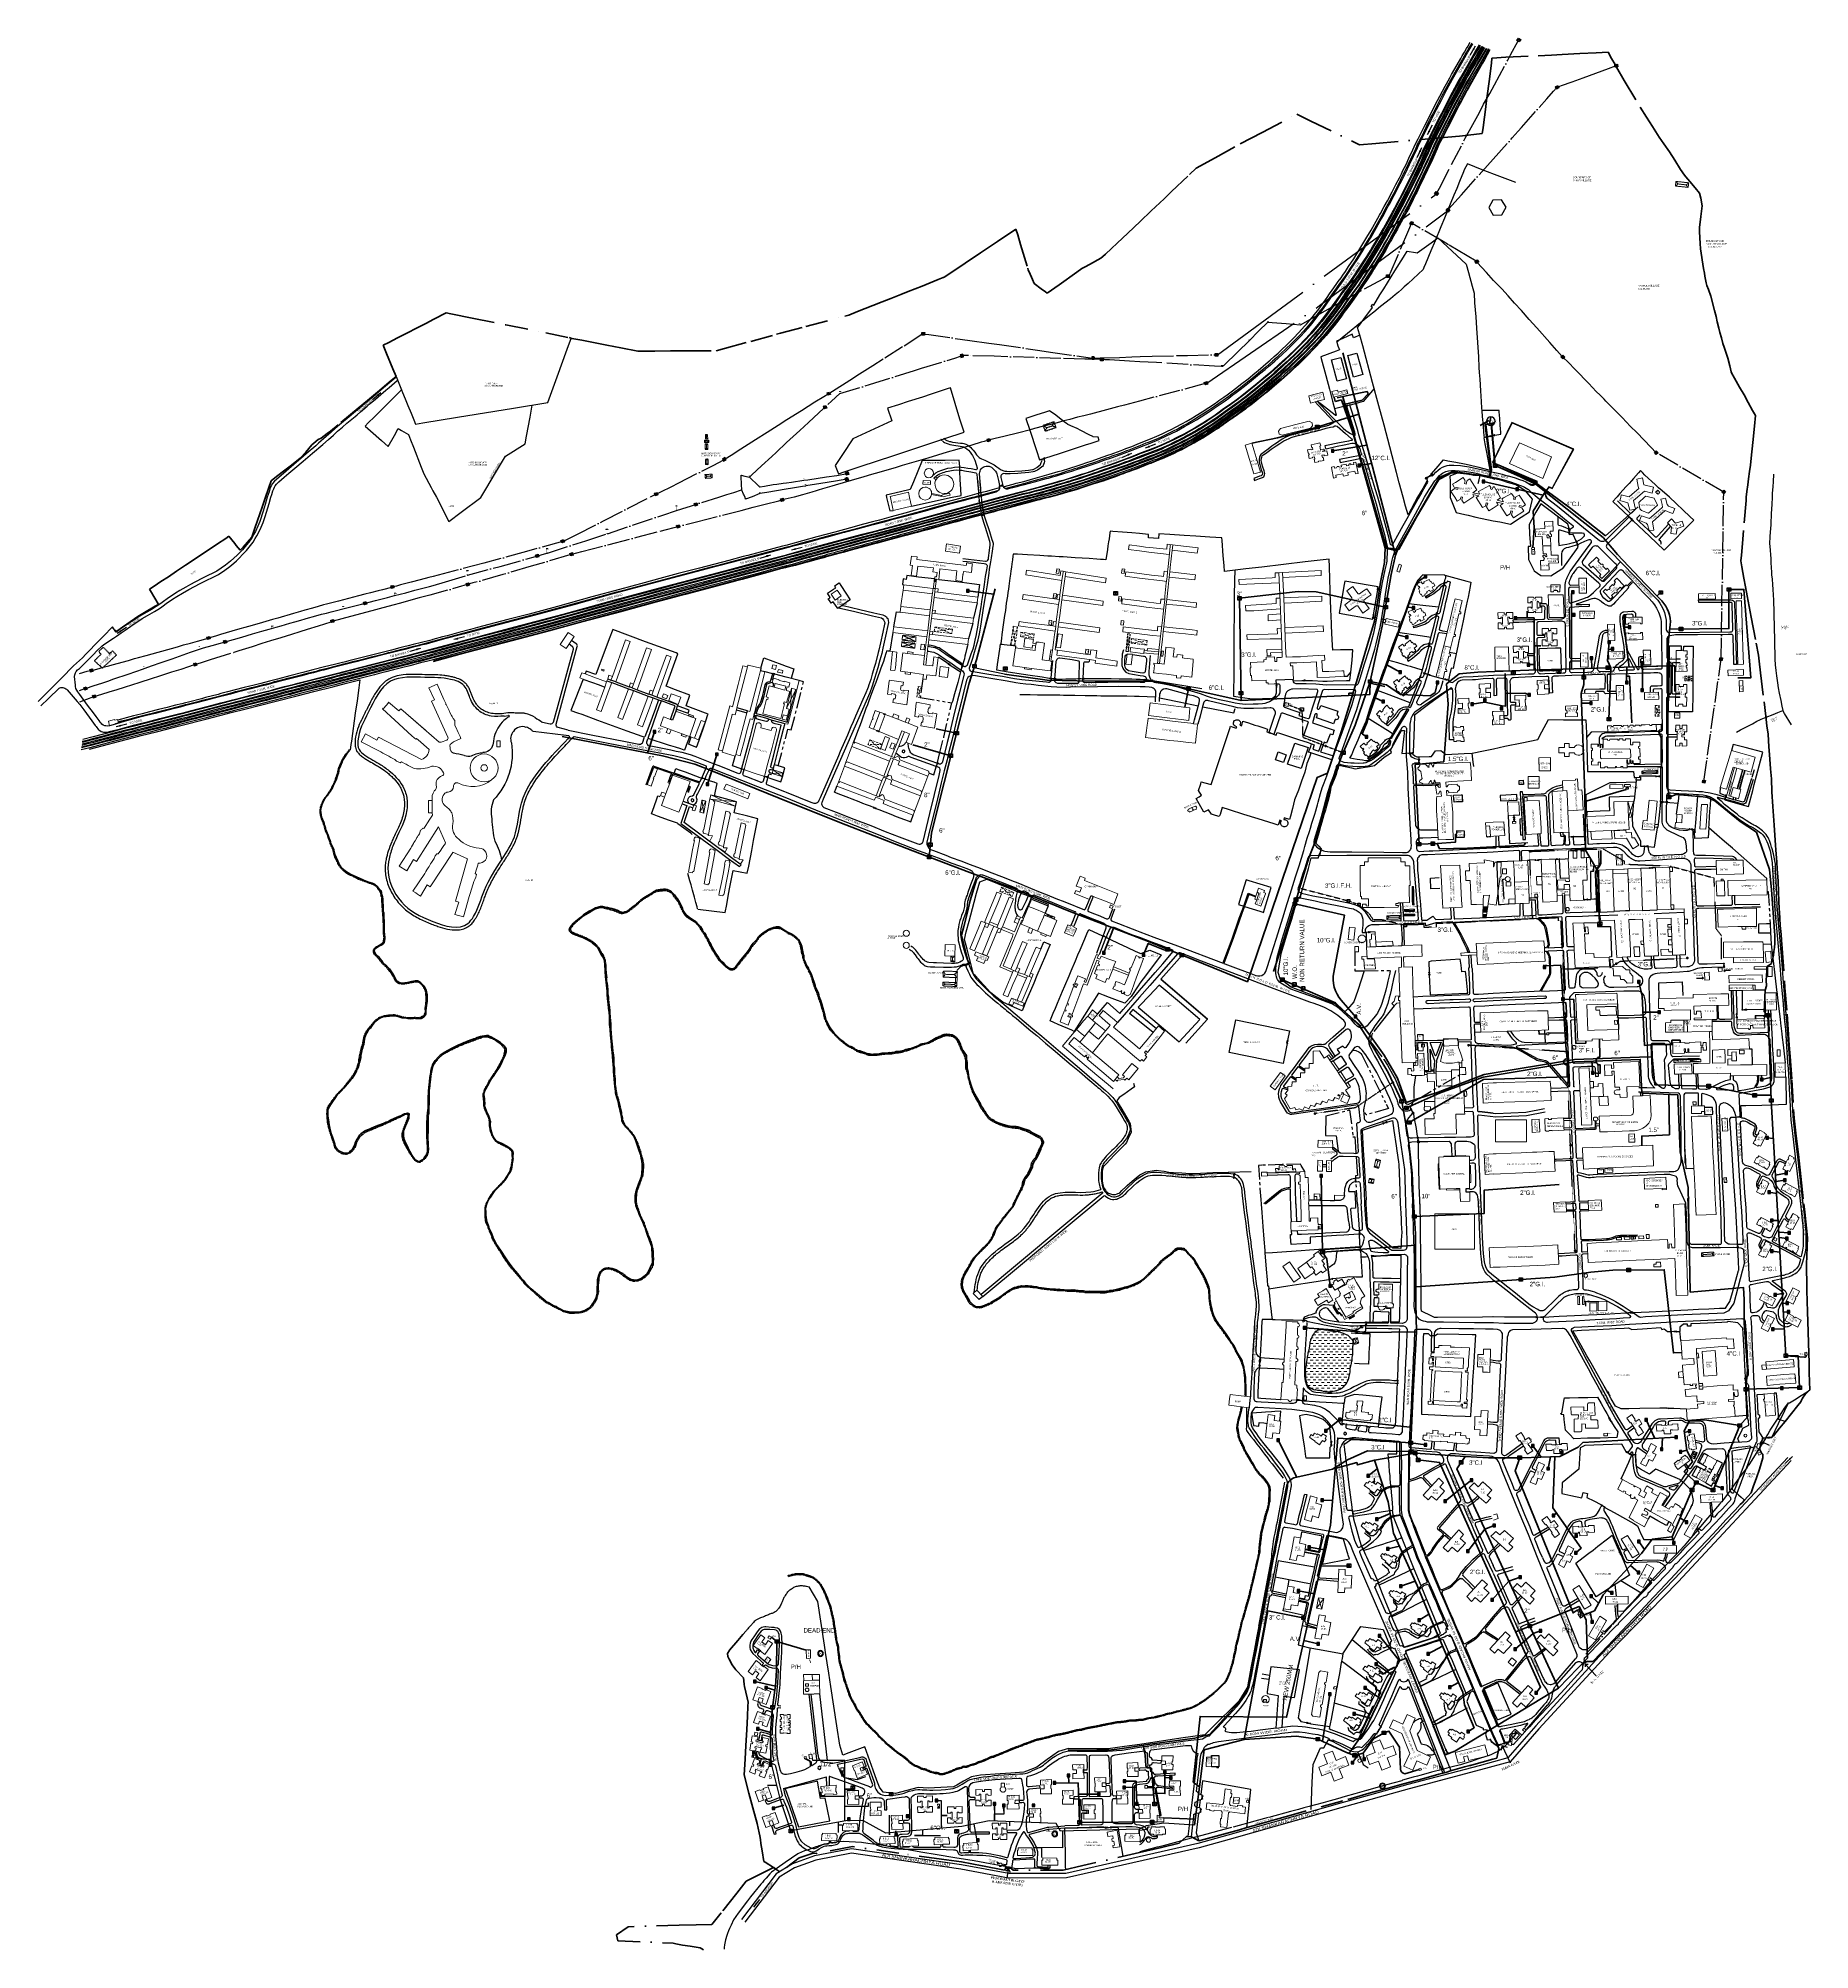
# Model space of a CAD drawing. Header units: millimetres. Extents: x 783 to 2788, y -521 to 1643.
import ezdxf
from ezdxf.enums import TextEntityAlignment as Align

# ---------------------------------------------------------------- set-up
doc = ezdxf.new("R2010")
doc.units = ezdxf.units.MM
for name, pattern in [('ACAD_ISO04W100', [30, 24, -3, 0, -3]), ('DASHDOTX2', [50.8, 25.4, -12.7, 0, -12.7]), ('DASHED', [0.75, 0.5, -0.25]), ('DOT2', [3.175, 0, -3.175]), ('HIDDEN', [0.375, 0.25, -0.125]), ('PHANTOM2', [31.75, 15.875, -3.175, 3.175, -3.175, 3.175, -3.175])]:
    doc.linetypes.add(name, pattern=pattern)
for name, color, linetype, lineweight in [('Boudary Wall', 6, 'DASHDOTX2', 60), ('Boundary', 120, 'Continuous', 30), ('Building', 1, 'Continuous', 9), ('Lake', 140, 'DASHED', 50), ('Shed', 12, 'DASHED', 9), ('Water Supply Line', 5, 'Continuous', 50)]:
    doc.layers.add(name, color=color, linetype=linetype, lineweight=lineweight)
for name, color, linetype in [('Compound Wall', 203, 'Continuous'), ('Electric Pole', 7, 'Continuous'), ('Fencing', 7, 'FENCELINE3'), ('FH', 15, 'HIDDEN'), ('Gate', 3, 'Continuous'), ('H.T.Line', 96, 'ACAD_ISO04W100'), ('Huts', 8, 'DASHED'), ('Pipe Line', 211, 'Continuous'), ('Pond', 140, 'Continuous'), ('Road', 7, 'Continuous'), ('Road Binding', 203, 'DASHDOTX2'), ('Steps', 14, 'Continuous'), ('Swm Pool', 44, 'Continuous'), ('Tanks', 32, 'Continuous'), ('Text Building', 7, 'Continuous'), ('Text Road', 3, 'Continuous'), ('Tower', 30, 'Continuous'), ('Valve', 17, 'Continuous'), ('Water Line Dia Text', 7, 'Continuous'), ('Water Meter', 11, 'Continuous'), ('Well', 140, 'Continuous')]:
    doc.layers.add(name, color=color, linetype=linetype)
doc.styles.add('ROMAND', font='sanss___.ttf', dxfattribs={"height": 5})
doc.linetypes.add('FENCELINE3', pattern='A,0.5,-0.2,["X",Standard,S=0.1,R=0,X=-0.1,Y=-0.05],-0.25', length=0.95)

# ---------------------------------------------------------------- blocks, each defined once
blk = doc.blocks.new('ELEPOLE')
at = {"layer": 'Electric Pole', "color": 4, "linetype": 'Continuous'}
for points, const_width in [([(0, 10.1), (-1.5, 10.1)], 0.15), ([(0, 1.9), (0, 10.7)], 0.3), ([(0, 10.1), (1.5, 10.1)], 0.15)]:
    blk.add_lwpolyline(points, dxfattribs=dict(at, const_width=const_width))
at = {"layer": 'Electric Pole', "color": 16, "linetype": 'Continuous', "const_width": 0.15}
for points in [[(-1.4, 9.7), (-0.8, 9.7)], [(-1.4, 9.4), (-0.8, 9.4)], [(0.3, 11.4), (-0.3, 11.4)], [(0.3, 11.1), (-0.3, 11.1)], [(1.4, 9.7), (0.8, 9.7)], [(1.4, 9.4), (0.8, 9.4)]]:
    blk.add_lwpolyline(points, dxfattribs=at)
at = {"layer": 'Electric Pole', "color": 4, "linetype": 'Continuous'}
for points in [[(-1.1, 10.1), (-1.1, 9.4)], [(0, 10.7), (0, 11.4)], [(1.1, 10.1), (1.1, 9.4)]]:
    blk.add_lwpolyline(points, dxfattribs=at)
at = {"layer": 'Electric Pole', "color": 8, "linetype": 'Continuous', "const_width": 1.5}
blk.add_lwpolyline([(0, 0), (0, 1.9)], dxfattribs=at)
blk = doc.blocks.new('ARROWS')
blk.add_line((-0.25, 0), (0.25, 0))
blk.add_solid([(0.25, 0), (0.05, 0.05), (0.05, -0.05)])
at = {"flags": 1}
for tag in ['SLOPE', 'RATE']:
    blk.add_attdef(tag, (-0.3, -0.3), '', height=0.05, dxfattribs=at)
blk = doc.blocks.new('TOWER')
at = {"layer": 'Tower'}
for p, q in [((0, 0), (6, 6)), ((6, 0), (0, 6))]:
    blk.add_line(p, q, dxfattribs=at)
for points in [[(0, 6), (6, 6), (6, 0), (0, 0)], [(1, 5), (5, 5), (5, 1), (1, 1)]]:
    blk.add_lwpolyline(points, close=True, dxfattribs=at)
blk = doc.blocks.new('ARROW1')
blk.add_line((-0.17, -0.06), (-4.44, -1.01))
blk.add_solid([(-4.44, -1.01), (-2.49, -1.01), (-2.65, -0.18)])
blk = doc.blocks.new('ACAD-Master Plan')
at = {"layer": 'Pond', "lineweight": 9}
h = blk.add_hatch(dxfattribs=at)
h.set_pattern_fill('DASH', color=256, style=0)
h.paths.add_polyline_path([(-166.9, 452.5), (-165.4, 451.9), (-164.4, 451.6), (-163.7, 450.9), (-163.2, 450.6), (-162.9, 450.1), (-162.2, 449.2), (-162.1, 449), (-161.6, 448.5), (-160.9, 447.6), (-160.6, 447.3), (-160.1, 447.1), (-159.8, 446.8), (-159.4, 446.3), (-159, 445.6), (-158.6, 444.7), (-158.7, 442.6), (-158.6, 441.1), (-159, 436.8), (-159.1, 434.3), (-159.2, 433.2), (-159.2, 432.2), (-159.3, 429.6), (-159.8, 427), (-159.9, 426.3), (-159.9, 424.1), (-160.1, 422.5), (-160.5, 420.7), (-160.8, 419.4), (-161.2, 417.8), (-161.8, 415.2), (-162.3, 413.6), (-162.2, 412.8), (-162.2, 411), (-162.2, 409.8), (-162.6, 408.2), (-162.7, 407.6), (-162.8, 406.4), (-163.2, 405.1), (-163.3, 404.4), (-163.5, 403.2), (-163.7, 402.3), (-164.1, 401.3), (-164.8, 399.6), (-165.6, 398.1), (-166.7, 396.4), (-167.4, 395.4), (-167.9, 394.6), (-168.9, 393.7), (-169.6, 392.8), (-170.5, 392.1), (-171, 391.5), (-171.3, 391.2), (-172.6, 390.5), (-173.4, 390), (-175.2, 389.4), (-176.4, 388.9), (-177.4, 388.6), (-178.1, 388.5), (-179, 388.1), (-180.2, 387.8), (-182.7, 387.2), (-183.2, 387.1), (-187, 387.1), (-188.9, 387.2), (-190.3, 387.4), (-191.8, 387.8), (-193.7, 388.4), (-194.7, 388.6), (-195.7, 388.8), (-196.8, 388.9), (-198.3, 388.9), (-200.9, 389.5), (-201.5, 389.6), (-201.9, 389.4), (-203.1, 389.7), (-204.5, 390.2), (-205.9, 391), (-207, 391.6), (-208.8, 393.1), (-209.8, 394.1), (-210.2, 395), (-210.7, 395.9), (-211, 397.1), (-211.4, 398.9), (-211.6, 400.9), (-211.8, 402.5), (-212, 404.3), (-212, 405.4), (-211.8, 406.4), (-212, 407.6), (-212.1, 408.8), (-212.2, 411.8), (-212.2, 412.7), (-211.9, 413.6), (-211.7, 415.2), (-211.8, 416), (-211.4, 417.7), (-211.3, 418.7), (-211.1, 420), (-210.8, 420.8), (-210.7, 421.8), (-210.4, 423.8), (-210.2, 426.1), (-210.1, 427.2), (-209.9, 428.3), (-209.5, 430.4), (-209.2, 431.7), (-209, 432.7), (-208.6, 433.7), (-208.3, 435.1), (-207.9, 437), (-207.6, 438.9), (-207.4, 440.1), (-207.2, 441.7), (-207.1, 442.9), (-206.9, 444), (-206.5, 445.5), (-206.2, 446.5), (-205.5, 447.9), (-204.7, 449.6), (-204.4, 450.5), (-203.8, 451.5), (-203, 452.7), (-202.1, 454.2), (-201.4, 455), (-200.6, 455.9), (-199.7, 456.6), (-199.3, 456.7), (-198.5, 457.4), (-197.7, 457.6), (-196.2, 457.8), (-195.9, 457.9), (-195.6, 458), (-195.2, 458), (-195, 458), (-194.6, 458.3), (-194.4, 458.3), (-194.1, 458.2), (-193.1, 458.2), (-192, 457.9), (-191.3, 457.9), (-190.7, 457.7), (-190, 457.7), (-189.4, 457.4), (-188.6, 457.4), (-188.1, 457.3), (-187.5, 457.5), (-186.2, 457.3), (-185.5, 457.3), (-185.2, 457.1), (-184.9, 456.8), (-184.2, 456.7), (-183.9, 456.6), (-183.5, 456.5), (-182.7, 456.4), (-181.9, 456.3), (-181.5, 456.1), (-180.7, 456), (-180.1, 455.9), (-179.8, 456), (-178.7, 455.6), (-178.3, 455.6), (-177.2, 455.6), (-176, 455.9), (-175.6, 456), (-174.5, 455.9), (-174, 455.5), (-173.6, 455.1), (-172.8, 454.8), (-172.3, 454.5), (-171.8, 454.5), (-170.9, 454.3), (-169.6, 453.8), (-168.3, 453.2)])
at = {"layer": 'Boudary Wall'}
for points in [[(-399.5, 1712.3), (-386.9, 1724.3), (-372.5, 1737.9), (-363.9, 1746.1), (-343.6, 1765.5), (-336.3, 1772.4), (-314.6, 1784.4), (-286.4, 1800), (-273.9, 1806.4), (-261.5, 1812.9), (-222.1, 1833.6), (-206.2, 1825.8), (-151.2, 1799), (-132.9, 1800.6), (-81.2, 1805.1), (-64.2, 1806.6), (-51.2, 1807.7), (-37.9, 1808.9), (-21.8, 1810.6), (-12.3, 1811.7), (-11.4, 1818.2), (-10.9, 1821.7), (-8.8, 1839), (-7.4, 1849.3), (-6.8, 1854.4), (-4.6, 1870.8), (-2, 1891.3), (-1.3, 1897.1), (-1.2, 1897.1), (-1.2, 1897.2), (14.5, 1898), (50.9, 1899.8), (66.2, 1900.6), (78, 1901.2), (98.1, 1902.2), (116.5, 1903), (130.1, 1903.7), (134.1, 1896.6), (138, 1889.7)], [(139.5, 1886.9), (148.3, 1871.6), (166.3, 1841.7), (173.8, 1830.3), (180.4, 1819.8), (188.1, 1807.8), (193.3, 1800.1), (199.6, 1790.9), (205.8, 1781.5), (212.3, 1771.2), (216.6, 1764.5), (218.2, 1762.6), (222.7, 1757.4), (228.9, 1750.2), (233.6, 1744.4), (235, 1738.4), (236.8, 1730), (235, 1717.9), (233.8, 1705.3), (233.5, 1700.4), (234.4, 1687.3), (234.9, 1681.1), (238.3, 1658.8), (239.1, 1653.6), (239.8, 1650.2), (241.3, 1642.9), (242, 1639.8), (243.7, 1635.3), (246.3, 1627.5), (250.6, 1611.5), (252.3, 1604.7), (253.6, 1598.7), (255.4, 1591.5), (256.7, 1586.4), (258.4, 1580.4), (260.1, 1574.2), (261.5, 1569.9), (263.9, 1563.2), (265.8, 1557.4), (267.8, 1548.9), (269.6, 1541.8), (269.9, 1541), (273.3, 1534.7), (279, 1524.8), (284.2, 1515.9), (288.8, 1507.1), (293.6, 1498.4), (297.1, 1492.4), (295.8, 1480.4), (294, 1462), (292.1, 1444.3), (291.2, 1436.2), (290.2, 1429.3), (289.2, 1420.7), (288.3, 1414.1), (287.3, 1406.5), (286.5, 1400.2), (286.3, 1396.2), (283.6, 1362.2), (282.7, 1352.4), (281.4, 1338.5), (281, 1334.4), (280.4, 1328), (281.4, 1321.2), (283.9, 1308.3), (285.7, 1298.6), (287.6, 1288.6), (292.2, 1264.1), (297.8, 1234.9), (300.4, 1221.3), (301.3, 1214.5), (302.8, 1201.2), (306.7, 1168.6), (308.6, 1152.1), (310, 1141.1), (311.2, 1131.9), (312.2, 1117.4), (312.7, 1108.9), (314, 1092.5), (315, 1081.3), (315.6, 1066.4), (316.7, 1050), (318, 1028.7), (319.5, 1006.3), (319.9, 1000.9), (321.2, 986.9), (321.7, 979.4), (322.5, 965.3), (323, 953.2), (323.3, 942.4), (323.8, 934.5), (324.1, 930.1), (324.6, 923.5), (325.1, 915.3), (326, 905.1), (326.4, 898.8), (327.1, 889.3), (329.7, 852.7), (330.4, 844.8), (332.7, 814.8), (334.4, 791.7), (335.2, 779.9), (336.2, 766.9), (338.3, 740.4), (340.1, 706.8), (340.7, 697.3), (343, 676.6), (345.6, 656), (348.2, 631), (351.7, 600), (352.8, 591), (353.9, 579.8), (355, 569.2), (355.7, 561.8), (355.4, 551.8), (355, 540.4), (354.6, 532.1), (354.6, 524.1), (355, 513.2), (355.3, 502.5), (355.6, 489.5), (356, 478.4), (356.6, 455.2), (356.9, 442.9), (357.2, 431.1), (357.6, 420.2), (357.8, 409.2), (358.1, 398.7), (358.4, 389.5)], [(-1241.8, 1536.6), (-1245.5, 1545.5), (-1252.5, 1562.6), (-1256.4, 1572), (-1250, 1575.2), (-1240.2, 1580.3), (-1228.9, 1586), (-1218.6, 1591.3), (-1207.9, 1596.7), (-1199.1, 1601.6), (-1185, 1608.7), (-1179.7, 1607.7), (-1155.5, 1602.8), (-1117.6, 1595.1), (-1072.2, 1586), (-1046, 1580.7), (-1042.7, 1579.9), (-1038.4, 1579), (-1031.6, 1577.7), (-1010.7, 1573.6), (-1003.1, 1572.1), (-987.5, 1569.1), (-968.1, 1565.4), (-963, 1565.5), (-949, 1565.5), (-931.1, 1565.7), (-910.5, 1565.7), (-879.6, 1565.7), (-870.1, 1568.4), (-840.1, 1576.5), (-811.3, 1584.5), (-806.7, 1585.8), (-778.1, 1593.2), (-733.8, 1605), (-729.3, 1606.2), (-719.6, 1610.1), (-702, 1617), (-691.5, 1621.1), (-681.7, 1625), (-670.4, 1629.5), (-662.2, 1632.8), (-646.2, 1639), (-628.3, 1646.4), (-622.5, 1648.6), (-621.9, 1648.9), (-621.4, 1649.1), (-615.1, 1653.4), (-597.7, 1664.9), (-580.3, 1676.6), (-561.1, 1689.4), (-540.1, 1703.5), (-538.1, 1697), (-534.8, 1686), (-526.7, 1659.3), (-526.1, 1657.1), (-525.1, 1655), (-521.3, 1646.4), (-519.5, 1642.1), (-511.5, 1636), (-506.8, 1632.6), (-504.7, 1631), (-491.2, 1640.6), (-471.3, 1654.7), (-465.5, 1658.8), (-461.7, 1660.8), (-457, 1663.6), (-443.9, 1670.7), (-441.7, 1672.4), (-438.9, 1675.2), (-432, 1681.7), (-425.4, 1687.8), (-413.4, 1699), (-399.5, 1712.3)], [(-1241.8, 1536.6), (-1249.4, 1530.3), (-1262.7, 1519), (-1274.2, 1509.6), (-1284.8, 1500.7), (-1307.5, 1482), (-1316.1, 1474.8), (-1319.8, 1472), (-1326.7, 1466.9), (-1329.8, 1465.5), (-1334.9, 1461.3), (-1337, 1459.3), (-1344.1, 1451.2), (-1350.4, 1444.2), (-1360.3, 1436.4), (-1367.6, 1430.8), (-1377, 1423.4), (-1383.1, 1418.6), (-1389.5, 1400.1), (-1390.2, 1397.9), (-1393.3, 1388.7), (-1401.2, 1366), (-1405.2, 1354.9), (-1415, 1343.7), (-1418.3, 1340), (-1422.7, 1345.5), (-1424.3, 1347.6), (-1430.9, 1355.9), (-1434.5, 1353.5), (-1443.8, 1347.4), (-1452.1, 1341.7), (-1458.5, 1337.6), (-1466.8, 1332), (-1480.1, 1323.1), (-1490.2, 1316.4), (-1499.5, 1310.1), (-1508.2, 1304.5), (-1515.7, 1299.4), (-1520.9, 1295.9), (-1513.8, 1284), (-1510.7, 1278.7), (-1514.3, 1276.6), (-1526.6, 1269.4), (-1534, 1265.1), (-1546.6, 1256.4), (-1551.5, 1252.9), (-1557.7, 1248.6), (-1558.4, 1248.1)], [(358.4, 389.5), (355.6, 386.7), (353.3, 384.3), (351, 381.2), (349.8, 379.4), (349.1, 378), (348.2, 375.9), (345.1, 371.8), (330.6, 353.9)], [(315.6, 335.6), (317.2, 337.5), (324.2, 346.2), (330.6, 353.9)], [(302.2, 325.2), (301.4, 322.6), (302.9, 319.8), (304.1, 317.6)], [(302.2, 325.2), (303, 327.9)], [(305.1, 333.9), (305.4, 335.1)], [(308.3, 334.5), (308.7, 335.3), (305.4, 335.1)], [(315.6, 335.6), (312.4, 335.5)], [(304.1, 317.6), (305.5, 316.9), (305.5, 312.5), (301.4, 299.9), (298, 290), (294.4, 279.9), (292.1, 273), (284.5, 264.8)], [(107, 82.2), (112.9, 82.1), (121.9, 91.4), (136.4, 106.8), (145.8, 116.7), (158.8, 130.7), (172.8, 145.4), (176.3, 149.2), (181.7, 155.1), (189.3, 163.2), (206, 180.8), (210.7, 185.8), (221.7, 197.8), (232.6, 209.2), (243.1, 220.3), (247.8, 225.6), (253.5, 231.7), (263.5, 242.4), (273.9, 253.4), (279.8, 259.9), (281.8, 261.9), (284.5, 264.8)], [(-845.5, 116.8), (-849.1, 112.6), (-855, 105.8), (-864.2, 95.1), (-864.9, 94.3), (-866.6, 91.1), (-866.3, 87.7), (-864.9, 84.7), (-861.2, 78.2), (-858.5, 74.2), (-857.3, 72.5), (-848.6, 63.5), (-848.2, 60.4), (-847.6, 56.1), (-847.3, 53.7), (-845.8, 47.4), (-844.4, 40.9), (-843.3, 35.9), (-843.6, 31.5), (-844.1, 20.2), (-844.9, 4.9), (-846, -12.8), (-846.8, -28.6), (-847.8, -46.1), (-842.3, -67), (-837.8, -83.6), (-833.1, -101.4), (-830.8, -111.7), (-830.2, -115.2), (-829.4, -119.2), (-828.7, -124), (-827.4, -132.3), (-825.5, -144.1), (-824, -145), (-814.6, -151.1), (-816.8, -152.2), (-826.5, -157), (-845.5, -166.4), (-848.1, -169.8), (-856.2, -180), (-873.8, -202.5), (-879.7, -210), (-884.2, -215.5), (-902.1, -215.9), (-921.5, -216.5), (-979.2, -218.1), (-992.3, -227.2), (-990.9, -234), (-928.3, -236.8), (-925, -237.6), (-917.4, -239), (-908.9, -240.3), (-897.7, -241.9), (-893.7, -244.2)], [(35.8, 2.4), (23.2, -12), (21, -11.6)], [(-24.4, -35.3), (-12.3, -31.9), (-0.4, -28.6), (4.4, -27.4), (6.3, -16.4), (5.4, -13.6), (1.3, -11), (-1.6, -9)], [(17.3, -8.9), (14.9, -9.8)], [(-26.5, -35.8), (-32.3, -37.3), (-48.1, -41.8), (-53.6, -43.4), (-61.6, -45.5), (-78.6, -50.2), (-101.4, -56.2), (-118.6, -61.1), (-140.2, -67), (-170, -75.5), (-211.6, -87.1), (-231.3, -92.7), (-246.5, -96.8), (-270, -103.5), (-277.1, -105.6), (-280, -106.3), (-287.2, -108.4), (-309.3, -114.5), (-327.5, -119.5), (-333.1, -121), (-341.5, -116.5), (-345.6, -116), (-347, -115.8), (-355.5, -123.7), (-375.4, -128.3), (-400.2, -134), (-464.4, -148.9), (-486.8, -154), (-543.2, -154), (-545.2, -152.6)], [(-551.4, -151.7), (-553.1, -154), (-578.2, -149.2), (-601.6, -144.8), (-624.5, -141.8), (-672.6, -134.9), (-725.3, -127.2), (-765.6, -135.1)], [(-770.9, -135.1), (-785.6, -140), (-799.8, -151)], [(-811.9, -152.9), (-807.5, -155.8)]]:
    blk.add_lwpolyline(points, dxfattribs=at)
at = {"layer": 'Boundary'}
for points in [[(317.4, 1426.3), (316.9, 1417.5), (316.5, 1412.2), (316, 1404.2), (315.8, 1400.2), (315.4, 1391.8), (315.1, 1386.8), (314.8, 1381.1), (314.6, 1377.9), (314.5, 1373.2), (314.2, 1368.8), (313.7, 1360.4), (313.4, 1355.5), (312.9, 1347.3), (313.1, 1344.5), (314.2, 1330.2), (314.4, 1325.8), (315.1, 1315.4), (315.3, 1312.1), (315.7, 1307.3), (316.1, 1301.2), (316.5, 1295.5), (317, 1289.6), (317.4, 1283.6), (317.7, 1269.5), (318.1, 1250.9), (318.4, 1240.3), (318.4, 1235.3), (318.5, 1230), (318.8, 1225.1), (319, 1216.7), (319.1, 1210.5), (320.1, 1204), (320.9, 1198), (322, 1190.1), (322.8, 1184.1), (323.7, 1178.1), (325.5, 1170), (326.9, 1163.6), (327.9, 1158.5)], [(275.4, 1134), (280.2, 1136.6), (293.8, 1143.7), (298.7, 1146.4), (302, 1148.1), (303.3, 1148.8), (309, 1151.1), (316.9, 1154.2), (322.2, 1156.2), (327.9, 1158.5)], [(337.9, 1142.5), (329.7, 1155.3), (327.9, 1158.5)]]:
    blk.add_lwpolyline(points, dxfattribs=at)
at = {"layer": 'Building'}
for p, q in [((58.7, 1364.5), (47.7, 1363.8)), ((47.7, 1363.8), (48, 1355.1)), ((67.6, 1372.8), (58.3, 1372.3)), ((58.3, 1372.3), (58.7, 1364.5)), ((68.1, 1361.8), (67.6, 1372.8)), ((48, 1355.1), (55.4, 1355.6)), ((55.4, 1355.6), (56.6, 1336)), ((61, 1357.2), (62, 1357.8)), ((61.1, 1353.9), (61, 1357.2)), ((64.9, 1354), (61.1, 1353.9)), ((62, 1357.8), (64, 1355.7)), ((64, 1355.7), (64.9, 1355.4)), ((64.2, 1359.6), (64.6, 1360.3)), ((66.1, 1357.5), (64.2, 1359.6)), ((64.6, 1361.6), (68.1, 1361.8)), ((64.6, 1360.3), (64.6, 1361.6)), ((64.9, 1355.4), (65.6, 1355.7)), ((65.7, 1334.3), (64.9, 1354)), ((65.6, 1355.7), (66.1, 1356.1)), ((66.2, 1356.9), (66.1, 1357.5)), ((66.1, 1356.1), (66.2, 1356.9)), ((57.6, 1328.6), (53.8, 1328.6)), ((53.8, 1328.6), (54.2, 1317.3)), ((56.5, 1332.7), (58.3, 1330.5)), ((56.6, 1336), (60.6, 1336)), ((58.3, 1330.5), (57.6, 1329.6)), ((57.6, 1329.6), (57.6, 1328.6)), ((60, 1332.6), (58.3, 1334.3)), ((60.8, 1333), (60, 1332.6)), ((60.6, 1336), (60.8, 1333)), ((62.9, 1325.4), (73.9, 1325.7)), ((63.3, 1317.7), (62.9, 1325.4)), ((73.6, 1334.6), (65.7, 1334.3)), ((73.8, 1329.8), (73.6, 1334.6)), ((73.9, 1325.7), (73.8, 1329.8)), ((54.2, 1317.3), (63.3, 1317.7)), ((-1193, 1122.7), (-1236.5, 1160.5)), ((-1176.6, 1123.3), (-1180.6, 1120)), ((80.7, 1116.9), (74.5, 1116.9)), ((80.7, 1110.8), (74.5, 1110.8)), ((86.2, 1121.3), (80.7, 1121.3)), ((80.7, 1116.9), (80.7, 1121.3)), ((80.7, 1110.8), (80.7, 1106.4)), ((86.2, 1106.4), (80.7, 1106.4)), ((86.2, 1116.9), (86.2, 1121.3)), ((91.6, 1116.9), (86.2, 1116.9)), ((86.2, 1110.8), (86.2, 1106.4)), ((91.6, 1110.8), (86.2, 1110.8)), ((-1193.7, 1026.8), (-1218.8, 987.8)), ((-1193.7, 1026.8), (-1185.7, 1008.8)), ((-1160.9, 990.6), (-1177.4, 998.3))]:
    blk.add_line(p, q, dxfattribs=at)
at = {"layer": 'Building', "linetype": 'ByBlock', "ltscale": 1000}
for p, q in [((-1183.2, 1128.3), (-1201.7, 1169.1)), ((-1263.5, 1125.1), (-1261.7, 1128.4)), ((-1213, 1103.2), (-1261.7, 1128.4)), ((-1177.5, 997.7), (-1203.2, 959.1)), ((-1222, 989.9), (-1218.8, 987.8)), ((-1160.9, 990.6), (-1174.4, 942.9)), ((-1206.4, 961.3), (-1203.2, 959.1)), ((-1170.7, 941.8), (-1174.4, 942.9))]:
    blk.add_line(p, q, dxfattribs=at)
at = {"layer": 'Building'}
for points in [[(-199.1, 1508.6), (-190.9, 1510.8), (-192.9, 1518.9), (-208.6, 1514.9), (-206.6, 1506.7), (-201.6, 1508)], [(-201.6, 1508), (-199.1, 1508.6)], [(-629.4, 1421.6), (-631.7, 1423.2), (-632.9, 1421.7), (-630.5, 1419.9)], [(-679.2, 1385.2), (-682.3, 1399.7), (-682.6, 1401), (-661.9, 1405.7), (-660.6, 1399.9), (-658.4, 1389.9)], [(-658.4, 1389.9), (-679.2, 1385.2)], [(-635.5, 1404.4), (-629.8, 1403.2), (-624.9, 1402.1), (-623.6, 1402.1), (-623.2, 1402.6), (-615.3, 1404.5), (-614.7, 1402.5), (-618.1, 1401.6), (-622.3, 1400.6), (-635.6, 1403.3)], [(-620.8, 1404.3), (-620.6, 1403.2)], [(-619, 1404.5), (-618.9, 1403.6)], [(-366.5, 1335.3), (-389.8, 1337.9), (-400.2, 1339.3), (-412.8, 1340.9), (-412.1, 1346.1), (-400.1, 1344.7), (-393.5, 1343.7), (-388.4, 1343.2), (-373.4, 1341.5), (-369.5, 1341.1), (-368.9, 1346.9), (-356.7, 1345.5), (-334, 1342.9), (-334.8, 1336.8), (-363.3, 1340.3)], [(-365.3, 1346.5), (-365.5, 1344.8), (-366.8, 1332.1), (-368.2, 1318.1), (-368.5, 1315.8), (-369.1, 1309.4), (-369.9, 1303.2), (-371.4, 1288.2), (-371.7, 1283.5), (-372.8, 1275.1), (-374.4, 1260.7), (-376.5, 1242.6)], [(-362.6, 1346.2), (-363, 1342.7), (-363.3, 1340.3)], [(65.3, 1345), (56, 1344.9)], [(-632.4, 1307.6), (-632, 1310.1), (-629.9, 1309.8), (-629.2, 1314.8), (-634.1, 1315.5), (-633.6, 1320), (-651, 1322.1), (-652.5, 1310.7), (-658.9, 1311.5), (-657.2, 1322.8), (-659.7, 1323.1), (-658.4, 1333.3), (-651.8, 1332.5), (-652.2, 1329.6), (-596.4, 1322.8), (-596.1, 1323.5), (-595.9, 1325.7), (-589.4, 1324.8), (-589.5, 1323.7), (-590.6, 1314.8), (-599.6, 1315.9), (-599.9, 1312.8), (-600.1, 1312.5), (-601, 1304.5), (-608.3, 1305.6), (-606.9, 1316.7), (-626.1, 1319), (-626.6, 1314.4), (-627.5, 1307)], [(-366, 1315.5), (-365.4, 1320.4), (-363.3, 1340.3)], [(43.7, 1340.7), (46.9, 1340.8)], [(-667.2, 1300.9), (-667.9, 1294.8)], [(-633.9, 1296.8), (-640.2, 1297.6), (-667.2, 1300.9)], [(-633.9, 1296.8), (-633.6, 1298.1), (-632.7, 1304.8)], [(-632.6, 1305.8), (-632.7, 1305.3)], [(-632.7, 1305.3), (-630.3, 1304.9)], [(-632.7, 1305.3), (-632.7, 1304.8)], [(-632.7, 1304.8), (-630.4, 1304.4)], [(-632.5, 1306.2), (-632.6, 1305.8)], [(-632.6, 1305.8), (-630.3, 1305.5)], [(-632.4, 1307.6), (-632.5, 1306.9)], [(-632.5, 1306.9), (-630.1, 1306.5)], [(-632.5, 1306.9), (-632.5, 1306.2)], [(-632.5, 1306.2), (-630.2, 1305.9)], [(-630, 1307.3), (-632.4, 1307.6)], [(-631.5, 1296.6), (-630, 1307.3)], [(-627.5, 1307), (-630, 1307.3)], [(-488, 1305.6), (-528.8, 1312.3), (-528, 1317.4), (-509.3, 1314.4), (-490.2, 1311.4), (-489.4, 1316.6), (-486.6, 1316.2)], [(-490.3, 1289.4), (-488, 1305.6)], [(-488, 1305.6), (-486.6, 1315.4), (-486.6, 1316.2)], [(-484.4, 1310.4), (-487.4, 1289)], [(-486.6, 1316.2), (-483.6, 1315.7)], [(-484.4, 1310.4), (-483.6, 1315.7)], [(-483.6, 1315.7), (-438, 1308.5), (-438.7, 1303.1), (-484.4, 1310.4)], [(-368.5, 1315.8), (-372.5, 1316.2), (-373.2, 1310.4), (-375.2, 1310.7), (-386.7, 1311.9), (-400.3, 1313.6), (-415.8, 1315.5), (-416.6, 1310.6), (-400.2, 1308.5), (-374.2, 1305.3), (-369.7, 1304.8)], [(-369.3, 1284.3), (-367.9, 1298.4), (-366.6, 1309.7)], [(-366, 1315.5), (-337, 1312.1), (-337.6, 1306.5), (-366.6, 1309.7)], [(-366.6, 1309.7), (-366, 1315.5)], [(-241.9, 1303.3), (-270, 1302.1), (-287.5, 1301.2), (-287.7, 1307), (-250.1, 1308.9), (-246.6, 1309), (-246.6, 1314.3), (-242.4, 1314.6)], [(-238.3, 1314.7), (-242.4, 1314.6)], [(-242.4, 1314.6), (-241, 1281.5), (-240.6, 1272.1), (-240.2, 1261.7), (-239.9, 1251.9)], [(-238, 1309.3), (-194.5, 1311.3), (-194.6, 1317.2), (-238.3, 1314.7)], [(-236.9, 1286.1), (-238.3, 1314.7)], [(-670.3, 1276.5), (-670.3, 1277.6), (-667.9, 1294.8)], [(-667.9, 1294.8), (-634.7, 1290.6)], [(-634.7, 1290.6), (-635, 1289.9), (-635.7, 1282.7), (-637.1, 1272.5)], [(-634.7, 1290.6), (-634.3, 1295.1), (-633.9, 1296.8)], [(-634.5, 1272.2), (-632.7, 1286.7)], [(-631.5, 1296.6), (-633.9, 1296.8)], [(-632.7, 1286.7), (-631.9, 1292.9)], [(-632.7, 1286.7), (-584.1, 1280.5)], [(-631.9, 1292.9), (-631.5, 1296.6)], [(-631.9, 1292.9), (-628.7, 1292.5)], [(-631.5, 1296.6), (-628.3, 1296.2), (-628.7, 1292.5)], [(-583.1, 1286.9), (-628.7, 1292.5)], [(-584.1, 1280.5), (-583.1, 1286.9)], [(-491.8, 1278.7), (-532.7, 1284.6), (-532, 1290), (-493.9, 1284.5)], [(-494.4, 1258.9), (-491.8, 1278.7)], [(-493.9, 1284.5), (-493.2, 1289.8), (-490.3, 1289.4)], [(-493.9, 1284.5), (-491, 1284.1)], [(-491, 1284.1), (-491.8, 1278.7)], [(-491.5, 1258.5), (-491.5, 1258.8), (-490.6, 1266.1), (-488.1, 1283.8)], [(-491, 1284.1), (-490.3, 1289.4)], [(-488.1, 1283.8), (-487.4, 1289)], [(-487.4, 1289), (-441.2, 1282.5), (-441.9, 1277.4), (-488.1, 1283.8)], [(-371.7, 1284.5), (-376, 1284.8), (-376.6, 1279.8), (-381.3, 1280.3), (-392.5, 1281.6), (-400.4, 1282.6), (-419.8, 1285.1), (-420.4, 1279.4), (-400.4, 1276.7), (-392.6, 1275.6), (-379.4, 1274.2), (-372.9, 1273.4)], [(-369.9, 1279.1), (-372.8, 1253.3)], [(-369.3, 1284.3), (-346.5, 1281.8), (-335.7, 1280.5), (-336, 1275.4), (-353.4, 1277.3), (-366.9, 1278.8), (-369.9, 1279.1)], [(-369.9, 1279.1), (-369.3, 1284.3)], [(-241.2, 1285.8), (-245.7, 1285.6), (-245.6, 1279.6), (-250.4, 1279.4), (-280.3, 1277.5), (-280, 1271.5), (-270.7, 1271.5), (-240.7, 1273.6)], [(-236.7, 1280.1), (-228.1, 1280.5), (-207.5, 1281.6), (-193.7, 1282.2), (-194, 1288.1), (-209.4, 1287.4), (-220.3, 1286.9), (-229.8, 1286.5), (-236.9, 1286.1)], [(-168.6, 1197.4), (-168.9, 1203.5), (-171.2, 1203.4), (-185.9, 1202.8), (-193.2, 1202.7), (-193.8, 1215.2), (-190.4, 1215.5), (-190.7, 1221.2), (-198.1, 1220.8), (-210, 1220), (-218.1, 1219.3), (-227.2, 1219.2), (-234.3, 1219.1), (-234.9, 1230.6), (-235.7, 1252.4), (-236.9, 1286.1)], [(-55.9, 1232), (-52.1, 1247.4), (-49.8, 1256.9), (-45.4, 1275.2), (-43, 1285.1), (-35.1, 1283.1), (-38.1, 1270.5), (-37.3, 1270.4), (-36.9, 1270.2), (-36.7, 1270), (-36.4, 1269.5), (-36.4, 1269), (-36.5, 1268.5), (-36.8, 1268.2), (-37.3, 1267.9), (-37.7, 1268), (-38.3, 1268.1), (-38.7, 1268.2), (-44.2, 1244.8), (-43.4, 1244.7), (-43.1, 1244.5), (-42.7, 1244.1), (-42.6, 1243.4), (-42.7, 1243), (-43.1, 1242.6), (-43.5, 1242.4), (-44, 1242.4), (-44.8, 1242.7), (-46, 1238.2), (-49.2, 1224.7)], [(-670.3, 1276.5), (-671.3, 1269.8)], [(-671.3, 1269.8), (-637.8, 1265.6)], [(-637.1, 1272.5), (-670.3, 1276.5)], [(-637.8, 1265.6), (-640, 1248.7)], [(-637.8, 1265.6), (-637.1, 1272.5)], [(-637.5, 1248.4), (-635.7, 1262.6)], [(-635.7, 1262.6), (-634.9, 1268.8)], [(-635.7, 1262.6), (-588.9, 1257)], [(-634.9, 1268.8), (-634.5, 1272.2)], [(-634.9, 1268.8), (-631.8, 1268.4)], [(-631.8, 1268.4), (-631.3, 1271.9), (-634.5, 1272.2)], [(-588, 1263.2), (-631.8, 1268.4)], [(-588.9, 1257), (-588, 1263.2)], [(-498.3, 1254.3), (-529.6, 1258.3), (-536.5, 1259.3), (-537.2, 1254.3), (-515.8, 1251.3), (-495.9, 1248.5)], [(-494.4, 1258.9), (-497.6, 1259.4), (-498.3, 1254.3)], [(-494.4, 1258.9), (-495.1, 1253.8)], [(-492.2, 1253.4), (-491.5, 1258.5)], [(-491.5, 1258.5), (-445.2, 1252.1), (-445.9, 1247.1), (-492.2, 1253.4)], [(-240.4, 1267.9), (-254.8, 1267), (-254.5, 1260.1), (-240.2, 1261.1)], [(-122, 1258.3), (-122.4, 1256.3), (-120.4, 1255.9), (-112.5, 1254.2), (-107.1, 1253), (-105.7, 1259.3), (-121, 1262.8), (-121.3, 1261.3)], [(-121.3, 1261.3), (-122, 1258.3)], [(161.2, 1264.2), (168.6, 1264.4), (168.9, 1256.8), (166.7, 1256.8), (166.6, 1257.8), (153.1, 1257.4), (153.2, 1256.2), (150, 1256.2), (149.8, 1264), (158.7, 1264.2)], [(161.2, 1264.2), (158.7, 1264.2)], [(-678.3, 1253.3), (-679.3, 1246.9)], [(-679.3, 1246.9), (-640.8, 1242.2)], [(-640, 1248.7), (-678.3, 1253.3)], [(-640.8, 1242.2), (-643.5, 1220.7)], [(-640.8, 1242.2), (-640, 1248.7)], [(-639.5, 1232.7), (-638.7, 1238.8)], [(-638.7, 1238.8), (-637.9, 1245.2)], [(-638.7, 1238.8), (-594.5, 1233.2)], [(-637.9, 1245.2), (-637.5, 1248.4)], [(-637.9, 1245.2), (-634.6, 1244.7)], [(-637.5, 1248.4), (-634.2, 1248.1), (-634.6, 1244.7)], [(-593.8, 1239.7), (-634.6, 1244.7)], [(-594.5, 1233.2), (-593.8, 1239.7)], [(-517.3, 1234.1), (-521, 1234.7), (-520.4, 1238.9), (-529.9, 1240.6), (-531.3, 1230.8), (-521.8, 1229.2), (-521.3, 1232.4), (-517.8, 1231.9)], [(-517.8, 1231.9), (-517.3, 1234.1)], [(-501.7, 1219.7), (-502.5, 1214.8), (-510.3, 1216), (-507.7, 1234.9), (-513.8, 1235.8), (-517.1, 1236.1), (-517.3, 1234.1)], [(-498.8, 1227.1), (-497.2, 1238.8)], [(-498.3, 1254.3), (-495.1, 1253.8)], [(-496.4, 1244.7), (-497.2, 1238.8)], [(-496.4, 1244.7), (-495.9, 1248.5)], [(-495.1, 1253.8), (-495.9, 1248.5)], [(-492.2, 1253.4), (-495.9, 1227.3), (-492.9, 1226.9)], [(-376.5, 1242.6), (-385.1, 1243.6), (-388.4, 1244), (-391.1, 1244.2), (-394.8, 1244.7), (-400.4, 1245.3), (-419.2, 1247.6), (-418.7, 1253.2), (-400.4, 1250.9), (-380, 1248.7), (-379.7, 1251.4), (-379.4, 1254), (-375.2, 1253.5)], [(-380, 1212), (-377.9, 1229.8), (-376.5, 1242.6)], [(-377.5, 1211.8), (-376.8, 1218.7), (-374.4, 1238.9), (-373.4, 1248)], [(-372.8, 1253.3), (-362.7, 1252.2), (-350.9, 1250.9), (-340.7, 1249.8), (-335, 1249.1), (-335.4, 1243.9), (-348.3, 1245.3), (-356.1, 1246.1), (-367, 1247.3), (-373.4, 1248)], [(-373.4, 1248), (-372.8, 1253.3)], [(-239.5, 1239.8), (-252.2, 1239.7), (-278.3, 1238.9), (-278.6, 1244.4), (-254.5, 1245.2), (-244.2, 1245.3), (-244.4, 1251.6), (-239.9, 1251.9)], [(-239.9, 1251.9), (-239.2, 1233.3), (-238.6, 1218.9), (-239.9, 1218.8), (-244.8, 1218.7), (-244.7, 1214.2), (-247.1, 1214.1), (-247.4, 1219.2), (-256.9, 1219), (-256.9, 1216.3), (-259.6, 1216.1), (-259.6, 1213.7), (-274.5, 1213), (-274.4, 1207), (-275, 1207), (-274.9, 1204.2), (-274.8, 1198.2), (-273.4, 1198.2), (-273.1, 1192.3), (-257, 1192.8), (-256.9, 1189.9), (-254.8, 1189.9), (-254.7, 1188.4), (-248, 1188.7), (-245.3, 1188.8)], [(-235.5, 1246.1), (-211.3, 1247.3), (-191.9, 1248.2), (-192.3, 1254.4), (-214.4, 1253.3), (-235.7, 1252.4)], [(-683, 1225.7), (-679.9, 1225.3)], [(-662.8, 1223.2), (-668.2, 1223.8), (-670.7, 1203.1), (-665.5, 1202.3)], [(-656.8, 1222.4), (-656.5, 1224.4), (-662.5, 1225.3), (-662.8, 1223.2)], [(-656.8, 1222.4), (-662.8, 1223.2)], [(-656.8, 1222.4), (-643.5, 1220.7)], [(-645.7, 1194.3), (-641.6, 1193.7), (-640.9, 1199), (-630.7, 1197.7), (-628.2, 1218.3), (-628.3, 1218.8), (-633, 1219.4), (-634.3, 1209.6), (-634.5, 1209.2), (-642.3, 1210.1)], [(-642.3, 1210.1), (-644.7, 1210.4), (-643.5, 1220.7)], [(-642.3, 1210.1), (-640.3, 1226.4)], [(-640.3, 1226.4), (-639.7, 1231.3)], [(-639.7, 1231.3), (-639.5, 1232.7)], [(-540.7, 1229.5), (-543.5, 1209.2), (-530.3, 1207.4)], [(-517.8, 1231.9), (-518.4, 1226.6), (-540.7, 1229.5)], [(-499.9, 1219.4), (-500.5, 1214.1), (-499.6, 1214), (-501.1, 1203.7), (-501.3, 1203.4), (-522.5, 1206.3)], [(-498.8, 1227.1), (-500.6, 1227.3), (-501.7, 1219.7)], [(-499.9, 1219.4), (-501.7, 1219.7)], [(-498.8, 1227.1), (-499.9, 1219.4)], [(-492.9, 1226.9), (-493.7, 1221.4), (-456.9, 1216.2)], [(-456.9, 1216.2), (-449.9, 1215.1), (-450.3, 1212.3), (-426.1, 1208.9), (-425.4, 1214.6), (-449.6, 1218.1), (-448.5, 1226.4), (-455.5, 1227.2), (-456.2, 1221.8), (-492.9, 1226.9)], [(-414.2, 1222.5), (-415.8, 1211.1), (-409.6, 1210.4), (-408.3, 1221.9)], [(-394.9, 1226.4), (-394.7, 1228), (-399.5, 1228.5), (-410.3, 1230), (-410.8, 1225), (-399.5, 1223.5), (-395.3, 1223), (-395.2, 1223.8)], [(-394.9, 1226.4), (-395.2, 1223.8)], [(-378.8, 1222.4), (-389.3, 1223.3), (-395.2, 1223.8)], [(-391.5, 1226.1), (-394.9, 1226.4)], [(-378.2, 1227.8), (-386.2, 1228.5), (-391.2, 1228.9), (-391.5, 1226.1)], [(-378.5, 1224.9), (-391.5, 1226.1)], [(-377.5, 1211.8), (-372.3, 1211.2), (-372, 1214.7), (-371.3, 1220.6), (-370.3, 1230.3), (-363.9, 1229.7), (-361, 1229.3), (-361.5, 1224.9), (-362, 1219.3), (-358, 1218.9), (-357.5, 1222.1), (-353.7, 1221.7), (-351.1, 1221.4), (-351.4, 1218.1), (-349.6, 1218), (-339.4, 1216.7), (-339.6, 1214.2), (-341.2, 1196.5), (-353.2, 1197.8), (-353.5, 1195.1), (-358.5, 1195.7), (-358.3, 1198.4), (-361.9, 1198.8), (-369.8, 1199.6), (-379, 1200.6), (-383.1, 1201.1), (-384.3, 1201.2), (-383.8, 1205.7), (-383.4, 1210.5), (-384.2, 1210.6), (-384, 1212.3), (-380, 1212)], [(-380, 1212), (-377.5, 1211.8)], [(-239, 1228.1), (-256, 1227.8), (-255.8, 1220.5), (-251.7, 1220.5), (-251.8, 1223.9), (-238.8, 1224.2)], [(-168.6, 1197.4), (-172.4, 1197.2), (-185.2, 1196.5), (-199.1, 1196), (-199.3, 1200.7), (-199.9, 1210.5), (-200, 1213.8), (-206.2, 1213.2), (-222.3, 1212.6), (-229.6, 1212.4), (-229.5, 1209.2), (-226.7, 1209.3), (-226.3, 1200.5), (-226, 1194.1)], [(-55.9, 1232), (-57.2, 1226.5), (-59.2, 1218.3), (-62.3, 1205.5), (-63.9, 1199.2), (-64.4, 1196.7)], [(-56.6, 1194.6), (-55.4, 1199.5), (-55.3, 1200), (-54.5, 1202.9), (-54, 1202.7), (-53.4, 1202.7), (-52.9, 1202.8), (-52.5, 1203.3), (-52.4, 1203.9), (-52.6, 1204.5), (-52.9, 1204.9), (-53.3, 1205.1), (-54, 1205.2), (-51.6, 1214.5), (-50.2, 1220.3), (-49.6, 1220.1), (-48.9, 1220.1), (-48.5, 1220.3), (-48.3, 1220.6), (-48.1, 1221), (-48.1, 1221.6), (-48.3, 1222), (-48.5, 1222.3), (-48.9, 1222.4), (-49.7, 1222.6), (-49.2, 1224.7)], [(-47.9, 1230.1), (-55.9, 1232)], [(170.2, 1217.7), (170.5, 1210.2), (178.7, 1210.3), (178.2, 1227.1), (170, 1227), (170.2, 1219.6)], [(170.2, 1217.7), (170.2, 1219.6)], [(201.9, 1218.4), (201.7, 1218.4), (201.7, 1217.7)], [(207.1, 1216.5), (207.1, 1213.2), (211.4, 1213.1), (211.5, 1212.4), (207.1, 1212.6), (207, 1202.9), (219.5, 1203), (219.4, 1207.5), (218.4, 1207.5), (218.4, 1209.5), (219.5, 1209.4), (219.3, 1212.4), (218.3, 1212.5), (218.3, 1216.5), (219.5, 1216.5), (219.5, 1219.2), (218.2, 1219.1), (218.3, 1221.7), (219.5, 1221.6), (219.5, 1226.2), (215.6, 1226.3)], [(207.1, 1216.5), (211.8, 1216.6), (211.7, 1217.2), (207.1, 1217.4), (207.3, 1226.5), (213.4, 1226.4)], [(215.6, 1226.3), (213.4, 1226.4)], [(-785.6, 1192.4), (-790.5, 1173.2), (-797.6, 1145.5), (-798.3, 1143), (-799.9, 1143.5)], [(-665.5, 1202.3), (-665.6, 1200.3), (-659.6, 1199.5), (-659.3, 1201.5)], [(-665.5, 1202.3), (-659.3, 1201.5)], [(-645.7, 1194.3), (-644.9, 1199.5), (-659.3, 1201.5)], [(-530.3, 1207.4), (-530.5, 1205.7), (-522.7, 1204.6), (-522.5, 1206.3)], [(-522.5, 1206.3), (-530.3, 1207.4)], [(-1185.6, 1166.4), (-1187.8, 1170.9), (-1195.4, 1188.3), (-1204.8, 1184.2), (-1204.8, 1184.2), (-1198.3, 1170.8)], [(-799.8, 1161), (-794.1, 1183.8)], [(-789.3, 1182.5), (-799.8, 1161)], [(-795.4, 1159.8), (-794.1, 1183.8)], [(-789.3, 1182.5), (-795.4, 1159.8)], [(-794.1, 1183.8), (-789.3, 1182.5)], [(-1556.8, 1147.8), (-1557.1, 1148.6), (-1560.3, 1147.8), (-1560.6, 1148.3), (-1563.2, 1147.5), (-1567.1, 1146.5), (-1566, 1141.4)], [(-1556.8, 1147.8), (-1556.4, 1145.8)], [(-1204.3, 1114.5), (-1210.2, 1119.6), (-1214.2, 1123.1), (-1214.2, 1123.1), (-1218.6, 1127), (-1219.4, 1126), (-1221.2, 1127.6), (-1223.8, 1130), (-1243.3, 1147.8), (-1257.1, 1160.5), (-1256.5, 1161.1), (-1256.1, 1160.7), (-1250.4, 1167.2), (-1250.8, 1167.6), (-1250.3, 1168.2), (-1238.6, 1158.1), (-1236.5, 1160.5), (-1208.6, 1136.3), (-1208.5, 1136.2)], [(-1185.8, 1166.3), (-1185.1, 1165.4), (-1184, 1163.1), (-1182.8, 1160.9), (-1181.7, 1158.6), (-1180.4, 1155.5), (-1179.1, 1153), (-1178.4, 1151.7), (-1177.3, 1149.4), (-1175.4, 1147.2), (-1175.1, 1141.9), (-1173, 1137.2), (-1172.6, 1136.3), (-1171.5, 1133.9), (-1170.5, 1131.6), (-1169.4, 1129.3), (-1168.4, 1127)], [(-796.8, 1160.1), (-799.8, 1161)], [(-798.8, 1152.6), (-796.8, 1160.1)], [(-796.8, 1160.1), (-795.4, 1159.8)], [(-701.4, 1137.4), (-706.4, 1139.5), (-703, 1148.5), (-702.4, 1148.3), (-701.9, 1149.6), (-702.5, 1150.1), (-699.3, 1158.5), (-698.6, 1158.3), (-694.2, 1156.6)], [(-694.2, 1156.6), (-701.4, 1137.4)], [(-695.1, 1134.8), (-694.8, 1135.9), (-688, 1154.2)], [(-694.2, 1156.6), (-689.8, 1155.1)], [(-688, 1154.2), (-679.9, 1151)], [(-679.9, 1151), (-678.5, 1154.8), (-672.6, 1152.5), (-673.8, 1148.7)], [(-673.8, 1148.7), (-679.9, 1151)], [(-673.8, 1148.7), (-665.5, 1145.4)], [(-662, 1144.1), (-660.1, 1148.9), (-663.7, 1150.3), (-665.5, 1145.4)], [(-334.3, 1143.1), (-334.5, 1142.3), (-334.9, 1138.5), (-335.4, 1134.7), (-335.6, 1132.1), (-336, 1129.4), (-336.8, 1121.5), (-344.7, 1122.3), (-356.9, 1123.8), (-365.8, 1124.8), (-393.6, 1128.1), (-392.5, 1135.9), (-391.6, 1141.9), (-391, 1146.5), (-390.4, 1150), (-388.3, 1149.7), (-376.5, 1148.3), (-366, 1147), (-359.7, 1146.2), (-349.6, 1145), (-342, 1144.1), (-339, 1143.7)], [(-1566, 1141.4), (-1559.2, 1143.3)], [(-1559.2, 1143.3), (-1559.4, 1143.9), (-1556.2, 1144.8), (-1556.4, 1145.8)], [(-1276.5, 1132.4), (-1281.1, 1123.3), (-1259.8, 1112.3), (-1258.9, 1111.8), (-1256.7, 1110.5), (-1254.4, 1109.3), (-1252.2, 1108), (-1249.9, 1106.8), (-1247.7, 1105.6), (-1245.5, 1104.3), (-1243.2, 1103.1), (-1241.1, 1101.1), (-1238.5, 1100.2), (-1237.2, 1099.5), (-1235.8, 1100.5), (-1231.3, 1098.2), (-1230.4, 1097.7), (-1228.1, 1096.5), (-1225.8, 1095.3), (-1223.6, 1094.1), (-1221.3, 1092.9)], [(-1168.4, 1127), (-1176.6, 1123.3)], [(-701.4, 1137.4), (-697.6, 1135.9)], [(-673.2, 1125.9), (-695.1, 1134.8)], [(-681, 1106.6), (-673.2, 1125.9)], [(-666.4, 1134.4), (-669.3, 1135.6), (-673.2, 1125.9)], [(-666.4, 1134.4), (-672.8, 1118.1)], [(-664.4, 1122.6), (-660.6, 1132.4), (-666.4, 1134.4)], [(-662, 1144.1), (-665.5, 1145.4)], [(-662.3, 1121.8), (-658.5, 1120.3), (-651.3, 1139.6), (-662, 1144.1)], [(-339, 1143.7), (-334.3, 1143.1)], [(-45.5, 1135.7), (-44.6, 1135.7), (-44.8, 1140.2), (-42, 1140.3), (-41.9, 1139.5), (-37, 1139.7), (-37, 1140.5), (-33.5, 1140.5), (-33.3, 1136.1), (-34.6, 1136), (-34.4, 1128.5), (-33.1, 1128.5), (-32.9, 1123.7), (-36.5, 1123.6), (-36.5, 1124.3), (-41.5, 1124.2), (-41.5, 1123.4), (-44.3, 1123.4), (-44.3, 1125.4)], [(-44.3, 1125.4), (-44.4, 1128), (-45.3, 1128.1), (-45.4, 1130.6), (-45.5, 1135.7)], [(120.2, 1120.7), (121.1, 1120.8), (121.2, 1116.5), (121.9, 1116.6), (121.8, 1119.6), (122.3, 1120.2), (122.9, 1120.4), (123.4, 1120.2), (123.7, 1119.9), (123.8, 1116.5), (124.7, 1116.7), (124.6, 1126)], [(124.6, 1126), (129.3, 1126.1), (129.3, 1124.9), (131.9, 1124.8), (132, 1126.2), (141.3, 1126.3), (141.3, 1125.1), (142.6, 1125.1), (142.6, 1126.4), (147, 1126.4), (147, 1125.2), (149.7, 1125.2), (149.7, 1126.6), (155.6, 1126.6), (155.7, 1119.8), (158.3, 1119.9), (158.3, 1122.9), (166, 1122.9), (166.1, 1118.2), (164.4, 1118), (164.5, 1115.8), (166.1, 1115.7), (166.3, 1106.2), (164.6, 1106.1), (164.7, 1103.6), (166.3, 1103.6), (166.4, 1098.6), (158.6, 1098.6), (158.5, 1101.6), (157.4, 1101.6), (157.5, 1098.5), (155.9, 1098.6), (155.9, 1102.9), (154.7, 1102.8), (154.7, 1099), (154.4, 1098.4), (153.8, 1098), (153.2, 1098.1), (152.7, 1098.5), (152.4, 1099), (152.3, 1102.7), (151.5, 1102.7), (151.6, 1094.7)], [(129.8, 1134.5), (129.6, 1141.2), (134, 1141.3), (134, 1140.4), (136, 1140.4), (136.1, 1141.5), (143.2, 1141.6), (145.4, 1141.6), (145.4, 1140.6), (147.2, 1140.6), (147.3, 1141.8), (152.3, 1141.9), (152.4, 1140.8), (154.9, 1140.8), (155, 1142), (158.5, 1142), (158.6, 1141), (160.8, 1141), (160.8, 1142.1), (165.7, 1142.2), (165.8, 1141.3), (167.5, 1141.2), (167.5, 1142.3), (172, 1142.4), (177.2, 1142.6), (177.3, 1141.6), (179.5, 1141.6), (179.6, 1142.6), (184.7, 1142.9)], [(184.7, 1142.9), (184.8, 1136.1), (178.7, 1135.9), (129.8, 1134.5)], [(-725.9, 1117.8), (-732.6, 1100.1)], [(-725.9, 1117.8), (-724.2, 1122.2)], [(-683.2, 1101.1), (-725.9, 1117.8)], [(-724.2, 1122.2), (-723.1, 1121.8), (-722.6, 1122.8), (-681, 1106.6)], [(-686.7, 1083.3), (-678.6, 1103.8)], [(-683.2, 1101.1), (-681.6, 1105), (-678.6, 1103.8)], [(-677.8, 1105.4), (-681, 1106.6)], [(-639.8, 1084.2), (-673.4, 1097.3), (-672, 1101.2), (-678.6, 1103.8)], [(-677.8, 1105.4), (-675.9, 1110.3)], [(-677.8, 1105.4), (-677.1, 1105), (-674.7, 1106.7), (-672.4, 1105.8), (-671.4, 1102.6), (-638.8, 1090), (-639.2, 1088.9), (-638.2, 1088.5), (-638.5, 1087.8)], [(-672.8, 1118.1), (-675.9, 1110.3)], [(-662.3, 1121.8), (-664.4, 1122.6)], [(74.5, 1116.9), (74.5, 1110.8)], [(151.6, 1094.7), (151.6, 1093.9), (147, 1093.9), (147, 1095.2), (144.7, 1095.2), (144.8, 1093.9), (139.7, 1094), (139.7, 1095.2), (138.4, 1095.2), (138.4, 1093.9), (129.4, 1093.8), (129.3, 1094.8), (126.4, 1094.8), (126.3, 1093.9), (121.7, 1093.8), (121.6, 1100.3), (118.9, 1100.2), (118.9, 1096.9), (111.5, 1097), (111.5, 1101.4), (112.8, 1101.4), (112.7, 1103.9), (111.4, 1104), (111.2, 1113.6), (112.4, 1113.5), (112.4, 1115.8), (111.1, 1115.8), (111.1, 1120.7), (118.4, 1120.7), (118.5, 1118), (119.6, 1118.1), (119.6, 1120.7), (120.2, 1120.7)], [(257.2, 1071.4), (269.7, 1113.5)], [(276, 1093.2), (292, 1088.8), (296.8, 1105.7), (269.7, 1113.5)], [(-734.2, 1095.6), (-741.1, 1077.6)], [(-734.2, 1095.6), (-732.6, 1100.1)], [(-691.8, 1079), (-715.4, 1088.3), (-734.2, 1095.6)], [(-689.7, 1084.3), (-731.2, 1100.6), (-731.5, 1099.8), (-732.6, 1100.1)], [(-695.2, 1061), (-691, 1072), (-687, 1082)], [(-691.8, 1079), (-690.1, 1083.2), (-687, 1082)], [(-683.2, 1101.1), (-689.7, 1084.3)], [(-689.7, 1084.3), (-686.7, 1083.3)], [(-687, 1082), (-680.5, 1079.3), (-682.1, 1075.2), (-670.1, 1070.4), (-648.1, 1061.9)], [(-686.7, 1083.3), (-684, 1085.6), (-681.4, 1084.5), (-680.3, 1080.6), (-647.3, 1067.7), (-647.5, 1066.7), (-646.5, 1066.3)], [(-639.8, 1084.2), (-646.5, 1066.3)], [(-638.5, 1087.8), (-639.8, 1084.2)], [(257.2, 1071.4), (264.3, 1069.5), (271.9, 1094.5), (276, 1093.2)], [(273.3, 1094), (270.4, 1083.5), (267.2, 1072.5), (263.7, 1060.2)], [(276, 1093.2), (273.1, 1083.5), (266.9, 1062), (272.1, 1060.4)], [(-742.8, 1073.1), (-741.1, 1077.6)], [(-742.8, 1073.1), (-710.9, 1061), (-700.5, 1057), (-698.9, 1060.5), (-689.2, 1056.6), (-690.6, 1053.2), (-681.2, 1049.5), (-656.5, 1040.1)], [(-741.1, 1077.6), (-740, 1077.2), (-739.6, 1078.3), (-698.3, 1062.2)], [(-698.3, 1062.2), (-691.8, 1079)], [(-695.2, 1061), (-698.3, 1062.2)], [(-695.2, 1061), (-691.7, 1063.4), (-690, 1062.7), (-688.6, 1058.4), (-655.5, 1045.5), (-655.7, 1044.7), (-654.9, 1044.3)], [(-654.9, 1044.3), (-648.1, 1061.9)], [(-648.1, 1061.9), (-646.5, 1066.3)], [(35.2, 1056), (35, 1060.2), (38.4, 1060.3), (38.7, 1056.2)], [(78.9, 1067.6), (67, 1066.9), (68.9, 1020.1), (76, 1020.4)], [(84.7, 1045.1), (91, 1045.5), (102, 1046), (101.2, 1060.7), (100.8, 1065.3), (100.6, 1068.8), (96.3, 1068.6), (95.4, 1081.1), (93.1, 1080.9), (93.1, 1079.7), (78.5, 1078.9), (78.9, 1067.6)], [(84.7, 1045.1), (84.6, 1046.4), (83.8, 1063.9), (83.5, 1067.9), (78.9, 1067.6)], [(274.7, 1059.6), (277.6, 1058.7), (280.4, 1069.1), (271.7, 1071.4), (268.7, 1061.4)], [(272.1, 1060.4), (274.7, 1059.6)], [(-1200.7, 1040), (-1201.4, 1038.9), (-1202.1, 1037.8), (-1202.8, 1036.8), (-1203.5, 1035.6), (-1204.2, 1034.6), (-1205.6, 1032.5), (-1206.3, 1031.3), (-1207, 1030.3), (-1207.5, 1029.4), (-1210.3, 1025.1), (-1212, 1025.3), (-1212.8, 1024.1), (-1214, 1023), (-1214.6, 1021.9), (-1214.8, 1020.2), (-1215.4, 1019.2), (-1216.1, 1018), (-1216.8, 1017), (-1217.5, 1015.8), (-1218.1, 1014.8), (-1218.8, 1013.6), (-1220.3, 1011), (-1221.5, 1009.2), (-1222.1, 1008.2), (-1223.2, 1006.1), (-1224.3, 1004.3), (-1225.1, 1002.8), (-1238.2, 982.6), (-1229.7, 977.1), (-1222, 989.9)], [(-1200.7, 1040), (-1200.9, 1042.6)], [(-654.9, 1044.3), (-656.5, 1040.1)], [(23.8, 1040.1), (29.9, 1040.3), (29.2, 1055.1), (16.3, 1054.8), (17.1, 1039.9)], [(23.2, 1040.1), (17.1, 1039.9)], [(23.2, 1040.1), (23.3, 1038)], [(23.8, 1040.1), (23.2, 1040.1)], [(23.9, 1038), (23.8, 1040.1)], [(35.2, 1056), (38.7, 1056.2)], [(50.3, 1019.1), (37.3, 1018.4), (37, 1024.3), (35.2, 1056)], [(52.8, 1019.2), (54.5, 1019.3), (54.3, 1025.4), (53.2, 1043.2), (52.2, 1056.8), (38.7, 1056.2)], [(85.7, 1020.8), (85.3, 1032), (85.1, 1035.6), (84.7, 1045.1)], [(106.2, 1038.8), (137.2, 1039.8), (136.8, 1055.3), (152.6, 1055.8)], [(106.2, 1038.8), (107.1, 1021.8), (124.5, 1022.4), (134.2, 1022.9)], [(134.2, 1022.9), (153.9, 1023.8), (153.3, 1037.6), (152.6, 1055.8)], [(152.6, 1055.8), (159.1, 1056)], [(159.1, 1056), (159.3, 1056)], [(222, 1024.3), (213.9, 1025.1), (209.7, 1025.6), (205.7, 1026), (205.9, 1028.1), (206.3, 1031.8), (213.7, 1031.3), (214, 1040.7), (208.1, 1041.2)], [(208.1, 1041.2), (207.7, 1031.7)], [(-6.7, 1015.6), (-7.4, 1015.7), (-8.5, 1031.4), (0.2, 1032.1), (12.3, 1032.7), (13.1, 1017.3), (0.7, 1016.2), (-3.1, 1015.8)], [(-8.3, 1027.7), (-3.9, 1027.9), (-3.8, 1026), (-3.1, 1016.2)], [(23.4, 1037.3), (22.8, 1037.2), (22.8, 1038), (24.5, 1038), (24.6, 1037.3), (24, 1037.3)], [(23.4, 1035), (23, 1035), (22.9, 1035.8), (24.6, 1035.9), (24.7, 1035), (24.1, 1035)], [(23.4, 1037.3), (23.5, 1035.8)], [(23.4, 1037.3), (24, 1037.3)], [(23.6, 1033), (23.4, 1035)], [(24.1, 1035), (23.4, 1035)], [(24.1, 1035.9), (24, 1037.3)], [(24.1, 1035), (24.2, 1033)], [(50.3, 1019.1), (52.8, 1019.2)], [(76, 1020.4), (79.2, 1020.5)], [(79.2, 1020.5), (85.7, 1020.8)], [(134.2, 1022.9), (134.6, 1013.2), (111.3, 1012.5), (110.8, 1022)], [(-1185.7, 1008.8), (-1186.3, 1007.8), (-1187.1, 1006.7), (-1187.8, 1005.7), (-1188.5, 1004.5), (-1190, 1002.4), (-1191.2, 1000.5), (-1194, 996.2), (-1195.6, 996.5), (-1197.7, 994.2), (-1198.8, 991.1), (-1200.2, 988.8), (-1201.6, 986.5), (-1202.7, 984.9), (-1204.3, 982.2), (-1205.5, 980.6), (-1206.9, 978.4), (-1208.2, 976.2), (-1209.4, 974.3), (-1222.7, 954.3), (-1219.5, 952.2), (-1217.4, 950.8), (-1214.3, 948.6), (-1206.4, 961.3)], [(-3.1, 1015.8), (-3.1, 1016.2)], [(90.5, 999.9), (85.4, 999.9), (85.5, 991.2), (85.4, 991), (85.1, 991)], [(90.5, 999.4), (90.5, 999.9)], [(90.5, 999.4), (90.5, 991.4), (94.9, 991.6), (94.9, 999.9)], [(103.2, 992), (99.6, 991.8), (99.7, 999.5)], [(99.7, 999.5), (99.7, 1000)], [(103.2, 999.5), (103.2, 992)], [(119.2, 999.9), (119.5, 983.3), (119.4, 983.1), (113.7, 982.7)], [(-1170.7, 941.8), (-1175.2, 927.7), (-1165.4, 924.9), (-1158.9, 948), (-1158.2, 950.2), (-1157.4, 952.7), (-1156.6, 955.1), (-1155.9, 957.6), (-1155.1, 960), (-1154.4, 962.5), (-1153.6, 964.9), (-1152.8, 967.4), (-1151.3, 969.9), (-1150.9, 972.9), (-1152.2, 974), (-1150.8, 978.9), (-1150.1, 981.1), (-1149.4, 983.6), (-1148.8, 985.8), (-1148.8, 985.8), (-1148.8, 985.8)], [(-853.5, 991.1), (-853.6, 990), (-848.9, 989.7), (-851.4, 985.5), (-853.1, 985.7)], [(23.2, 988.1), (30.4, 988.5)], [(24.1, 964.3), (23.7, 977.5), (23.2, 988.1)], [(30.4, 988.5), (32.6, 988.6)], [(32.6, 988.6), (39.1, 988.9)], [(39.1, 988.9), (39.6, 980.4), (40, 965)], [(70.5, 990.4), (63.3, 990.2), (54.5, 989.8)], [(54.5, 989.8), (55.2, 970.9)], [(70.5, 990.4), (70.8, 986.9), (70.9, 982.5), (71.3, 972.8), (71.7, 964), (72.1, 955.3)], [(85.1, 991), (86.2, 968.7)], [(87, 949.8), (87.4, 943.2), (102.4, 944), (101.7, 966.5), (106.5, 966.7), (105.6, 992.1)], [(105.6, 992.1), (103.2, 992)], [(105.6, 992.1), (106.2, 992.1), (109.9, 992.2), (110.5, 982.6), (113.7, 982.7)], [(135.4, 978.6), (119.5, 978), (120.2, 958.3), (120.6, 946.5), (121.2, 930.5)], [(152.5, 979.4), (148.6, 979.2), (147.5, 979.2), (135.4, 978.6)], [(135.4, 978.6), (135.6, 974)], [(152.6, 974.6), (135.6, 974)], [(135.6, 974), (137, 931.1)], [(152.5, 979.4), (167.3, 980)], [(152.5, 979.4), (152.6, 974.6)], [(154.2, 931.8), (153.7, 946.5), (153.3, 960.3), (152.6, 974.6)], [(167.3, 980), (167.6, 972.6), (167.8, 967.8), (168.4, 951.3), (169, 932.4)], [(183.8, 980.6), (199.7, 981.2)], [(183.8, 980.6), (184.8, 954.9), (185.7, 933.1)], [(199.9, 976.4), (203, 976.5), (202.9, 981.4), (199.7, 981.2)], [(199.7, 981.2), (199.9, 976.4)], [(201.3, 938.6), (201, 946.5), (200.4, 962.2), (199.9, 976.4)], [(252.6, 982.3), (252.4, 988.8), (272.5, 989.2)], [(252.8, 979), (252.6, 982.3)], [(252.8, 979), (253, 972.9), (273.3, 973.4), (283.5, 973.8), (283.3, 977.5), (283, 985.8), (282.9, 989.3), (275.9, 989.3)], [(272.5, 989.2), (275.9, 989.3)], [(-569.5, 919.5), (-560.8, 940.6), (-556.6, 951), (-561.6, 953.1), (-564, 947.5), (-568.9, 935.5), (-575.7, 918.8)], [(-452.6, 948.1), (-439.9, 943.2), (-429.5, 939.1), (-427.5, 944.1), (-424.8, 951), (-462.7, 966.1), (-461.7, 969), (-467.4, 971.2), (-471.8, 959.9), (-466.1, 957.7), (-467.9, 953.1), (-472.5, 954.9), (-473.8, 951.3), (-461.5, 946.5), (-456.9, 944.7)], [(40, 965), (24.1, 964.3)], [(24.1, 964.3), (24.8, 945.6)], [(40.7, 946.7), (40, 965)], [(55.6, 961.4), (49.6, 961.1), (49, 970.4), (49.2, 970.7), (55.2, 970.9)], [(55.6, 961.4), (55.2, 970.9)], [(72.4, 949.1), (72.6, 942.3), (56.4, 941.5), (56, 948.2), (56, 950.1), (55.6, 961.4)], [(72.1, 955.3), (86.8, 955.9)], [(72.4, 949.1), (72.1, 955.3)], [(86.8, 955.9), (86.6, 961.7), (80.5, 961.5), (80.6, 956.7), (73.3, 956.5), (72.8, 966.7), (82.1, 967.1), (82.4, 965), (86.4, 965.1), (86.2, 968.7)], [(86.8, 955.9), (87, 949.8)], [(258.1, 965.7), (252.6, 965.6), (253.3, 948.7), (259.1, 948.8), (262.3, 948.9), (262.1, 959.4), (261.9, 965.7), (260.6, 965.8)], [(258.1, 965.7), (258.1, 967.7), (260.5, 967.7), (260.6, 965.8)], [(258.1, 965.7), (260.6, 965.8)], [(309.9, 966.9), (286, 966.5), (265.7, 966), (266.1, 949), (270.7, 949.1)], [(273.8, 949.1), (310.3, 949.9), (310.3, 953.6)], [(310.3, 953.6), (309.9, 966.9)], [(-560.8, 915.8), (-558.5, 921.2), (-547.7, 947.3), (-542.8, 945.3), (-545.6, 938.4), (-555.5, 913.7)], [(-531.4, 923.3), (-528.6, 930.3), (-525.8, 936.9)], [(-525.8, 936.9), (-518.9, 934.1), (-507.8, 929.5), (-507, 929.2)], [(17.8, 939.7), (17.8, 945.1), (24.8, 945.6)], [(17.8, 939.7), (25, 939.9)], [(25, 939.9), (24.8, 945.6)], [(25, 939.9), (30.6, 940.1)], [(30.6, 940.1), (33.8, 940.2)], [(33.8, 940.2), (40.9, 940.6), (40.7, 943.8)], [(40.7, 943.8), (40.7, 946.7)], [(78.3, 949.4), (72.4, 949.1)], [(78.3, 949.4), (78.3, 951.2), (80.9, 951.3), (81.1, 949.5)], [(87, 949.8), (81.1, 949.5)], [(137, 931.1), (121.2, 930.5)], [(169, 932.4), (154.2, 931.8)], [(201.5, 933.7), (198.2, 933.5), (185.7, 933.1)], [(201.5, 933.7), (201.3, 938.6)], [(204.7, 933.8), (204.5, 938.6), (201.3, 938.6)], [(204.7, 933.8), (216.2, 934.1), (216.3, 930.4)], [(216.7, 922.4), (216.3, 930.4)], [(281.5, 914.1), (276.9, 914), (254.6, 913.5), (253.9, 933.7), (260.9, 933.9), (298, 934.7), (298.3, 914.3), (285.9, 914.2)], [(270.7, 949.1), (273.8, 949.1)], [(-575.7, 918.8), (-579.3, 920.3), (-582.1, 913.4), (-592.3, 888.9), (-587.1, 886.7), (-584.9, 891.7), (-580.5, 902.2), (-575.7, 914.1)], [(-561.7, 908.2), (-569.8, 888.9), (-573.2, 881), (-578.1, 883.1), (-573.9, 893.2), (-567.7, 908.5), (-565.2, 914.5)], [(-574.1, 918.1), (-575.7, 918.8)], [(-574.1, 918.1), (-575.7, 914.1)], [(-575.7, 914.1), (-572.3, 912.8), (-570.7, 916.8)], [(-570.7, 916.8), (-574.1, 918.1)], [(-570.7, 916.8), (-569.5, 919.5)], [(-565.2, 914.5), (-570.7, 916.8)], [(-569.5, 919.5), (-560.8, 915.8)], [(-561.8, 913.1), (-565.2, 914.5)], [(-560.8, 915.8), (-561.8, 913.1)], [(-561.8, 913.1), (-556.7, 911)], [(-561.7, 908.2), (-560, 912.4)], [(-561.7, 908.2), (-558.4, 906.8), (-556.7, 911)], [(-556.7, 911), (-554.4, 910), (-543.1, 905.4), (-544.5, 901.7), (-554.2, 878.4), (-558.4, 868.5), (-551, 865.3), (-543.7, 862.1)], [(-556.7, 911), (-555.5, 913.7)], [(-555.5, 913.7), (-541.9, 908), (-538.1, 917.4)], [(-532.5, 920.7), (-533.5, 921.1), (-539.9, 905.3), (-543.9, 895.8), (-546.5, 889.4), (-549.3, 882.5), (-554.6, 869.6), (-545.9, 866)], [(-540.1, 923.7), (-542, 919), (-538.1, 917.4)], [(-540.1, 923.7), (-539, 926.3), (-537.9, 925.8)], [(-536.2, 922.2), (-540.1, 923.7)], [(-538.1, 917.4), (-536.2, 922.2)], [(-537.9, 925.8), (-535.1, 924.7)], [(-535.1, 924.7), (-536.2, 922.2)], [(-532.9, 923.8), (-535.1, 924.7)], [(-524.6, 912.8), (-534.1, 916.7), (-532.5, 920.7)], [(-531.4, 923.3), (-532.9, 923.8)], [(-532.5, 920.7), (-531.4, 923.3)], [(-524.6, 912.8), (-526.6, 907.8), (-523, 906.1), (-520.9, 911.2)], [(-520.9, 911.2), (-524.6, 912.8)], [(-515.6, 909), (-520.9, 911.2)], [(-515.6, 909), (-512.3, 917), (-509.1, 924.6), (-508, 927)], [(-515.6, 909), (-501.1, 902.9), (-498.2, 909.8), (-493.7, 921), (-497, 922.3)], [(-507, 929.2), (-508, 927)], [(-508, 927), (-496.2, 924.6)], [(-497, 922.3), (-508, 927)], [(-497, 922.3), (-507, 929.2)], [(-507, 929.2), (-496.2, 924.6)], [(-496.2, 924.6), (-497, 922.3)], [(102.7, 918.3), (90.2, 917.9), (90.5, 913.4), (91.7, 891.2)], [(102.7, 918.3), (103, 914.2), (103.4, 908.1), (104.5, 908), (104.2, 913.5), (107.3, 913.6), (107.9, 906), (107.8, 905.8), (103.6, 905.7), (104.2, 893.4), (104.7, 883.3), (114.2, 883.5), (114.5, 879.1), (131.3, 879.5)], [(121.2, 926.6), (121.5, 921), (137.3, 921.4), (138.3, 907.3), (140, 879.2), (146.2, 879.4)], [(151.8, 879.6), (155.7, 879.7), (155.4, 886.8), (154.7, 901), (153.7, 921.9), (160.8, 922.2), (169, 922.4), (169.3, 918), (170.4, 897.8)], [(201.7, 916.5), (201.6, 919.2), (201.4, 923.6), (185.5, 923.1), (186.6, 899.2), (187.3, 881.1), (181.9, 880.8)], [(201.7, 916.5), (197.6, 916.4), (197.8, 913.3), (201.8, 913.3)], [(202.2, 902.9), (198.3, 902.8), (197.9, 911.1), (202, 911.2)], [(201.8, 913.3), (201.7, 916.5)], [(201.8, 913.3), (202, 911.2)], [(202.2, 902.9), (202, 911.2)], [(216.8, 917), (217.9, 882.1), (211.5, 882)], [(216.7, 922.4), (216.8, 917)], [(216.8, 917), (220.2, 917.2), (219.9, 922.4), (216.7, 922.4)], [(281.5, 914.1), (285.9, 914.2)], [(285.9, 914.2), (286, 911.1), (281.8, 911), (281.5, 914.1)], [(-545.9, 866), (-541.3, 876.8), (-536.6, 887.9), (-532.7, 897.1), (-527.6, 895), (-530.8, 887.4), (-534.9, 877.9), (-539.2, 867.7)], [(-530.4, 859.6), (-521.6, 880.6), (-517.2, 890.8), (-512.1, 888.5)], [(-523.6, 861.4), (-520.3, 869.4), (-512.1, 888.5)], [(-511.4, 907.2), (-512.1, 905.2), (-506.4, 902.8), (-505.6, 904.8)], [(58.1, 889.8), (57.6, 898), (44.2, 897.5), (25.6, 896.7), (0, 895.7), (-19, 894.8), (-18.6, 885)], [(58.3, 886.1), (58.1, 889.8)], [(91.7, 891.2), (91.8, 887.6)], [(91.8, 887.6), (92.9, 867.7), (108.5, 868.2), (131.7, 869), (131.3, 879.5)], [(170.4, 897.8), (167.4, 897.6), (167.5, 893.8), (170.7, 893.9)], [(170.7, 893.9), (170.4, 897.8)], [(170.7, 893.9), (171.4, 880.5), (178.9, 880.7)], [(203.1, 881.6), (190.2, 881.2), (190, 888), (198.7, 888.3), (198.9, 885.3), (202.9, 885.5)], [(202.6, 893.5), (198.6, 893.5), (198.4, 899), (202.4, 899.1)], [(202.2, 902.9), (202.4, 899.1)], [(202.6, 893.5), (202.4, 899.1)], [(202.6, 893.5), (202.9, 885.5)], [(272, 878.9), (260.8, 878.7), (260.7, 896.2), (283.5, 896.6), (305.4, 896.9), (305.6, 893.9)], [(305.6, 893.9), (305.9, 879.5)], [(-540.9, 863.7), (-545.9, 866)], [(-539.2, 867.7), (-540.9, 863.7)], [(-537.5, 862.2), (-535.8, 866.3), (-539.2, 867.7)], [(-430.5, 865.9), (-434.9, 854.4), (-437.3, 855.3), (-439.2, 850.9), (-449.7, 855.1), (-448.1, 859.5), (-451.1, 860.8), (-447.7, 870), (-446, 869.5), (-445.4, 871), (-447.1, 871.7), (-445.8, 875), (-448.7, 876.1), (-451, 870), (-453.5, 863.5), (-456.4, 855.8), (-459.5, 847.6), (-463.6, 849.1), (-464.3, 847.4), (-467.8, 837.9), (-474.6, 819.9), (-476.6, 814.6), (-480, 815.9), (-480.4, 815), (-476.5, 813.4), (-476.2, 813.1), (-476, 812.7), (-476.1, 812.2), (-476.4, 811.8), (-477.1, 811.6), (-481.1, 813.2), (-481.4, 812.2), (-478, 810.8), (-481.1, 802.4), (-490.1, 806.1), (-488.4, 810.8), (-485.3, 818.9), (-483.6, 818.2), (-483.2, 819.4), (-484.8, 820.1), (-482.7, 825.9), (-481.1, 825.1), (-480.6, 826.4), (-482.2, 827), (-478, 838), (-476.4, 842.2), (-474.9, 846.2), (-471.4, 844.9), (-471.1, 845.9), (-473.8, 847.1), (-475.1, 847.7), (-475.2, 848), (-475.2, 848.4), (-475.1, 848.6), (-474.9, 848.9), (-474.6, 849), (-474.2, 848.9), (-473.5, 848.7), (-470.4, 847.5), (-470, 848.7), (-473.4, 850), (-472, 853.7), (-470.2, 858.4), (-461.4, 855), (-462.8, 851.4), (-461, 850.6), (-456.7, 862), (-452.6, 873), (-450.7, 878), (-449.1, 882.5), (-446.6, 881.6), (-448, 878.1), (-445.1, 877), (-443.8, 880.5), (-436, 877.6), (-427.2, 874.5), (-428, 872.3), (-429.6, 868.3)], [(-430.5, 865.9), (-429.6, 868.3)], [(-412.8, 859.1), (-430.5, 865.9)], [(-429.6, 868.3), (-421, 865), (-411.9, 861.4)], [(58.3, 886.1), (58.9, 874.8), (34.7, 873.7), (19.1, 872.8), (4.9, 872.2), (1, 872), (-17.7, 871.1), (-18.5, 881.9)], [(146.2, 879.4), (151.8, 879.6)], [(178.9, 880.7), (181.9, 880.8)], [(203.1, 881.6), (202.9, 885.5)], [(203.1, 881.6), (207.6, 881.8)], [(207.6, 881.8), (211.5, 882)], [(272, 878.9), (305.9, 879.5)], [(305.9, 879.5), (306.1, 873.4), (272.1, 872.8), (272, 878.9)], [(-542.7, 864.6), (-550.4, 846.6), (-554.5, 836.7), (-549.3, 834.6), (-543.5, 848.4), (-538.5, 859.8)], [(-540.9, 863.7), (-537.5, 862.2)], [(-528.2, 855.8), (-531.5, 848.2), (-538.9, 830.6)], [(-538.5, 859.8), (-537.5, 862.2)], [(-528.2, 855.8), (-538.5, 859.8)], [(-537.5, 862.2), (-530.4, 859.6)], [(-522.1, 856.3), (-526.4, 846), (-532.1, 832.5), (-533.9, 828.4)], [(-527.1, 858.3), (-530.4, 859.6)], [(-527.1, 858.3), (-528.2, 855.8)], [(-525.3, 857.6), (-527.1, 858.3)], [(-525.3, 857.6), (-523.6, 861.4)], [(-522.1, 856.3), (-525.3, 857.6)], [(-523.6, 861.4), (-520.5, 860.2), (-522.1, 856.3)], [(-411.9, 861.4), (-412.8, 859.1)], [(282.1, 841.8), (267.3, 841.6), (267.1, 847.8)], [(267.5, 847.7), (294.1, 848.2), (294.1, 847.7)], [(296.5, 842.1), (296.5, 847.7), (294.1, 847.7)], [(294.2, 842.1), (294.1, 847.7)], [(-538.9, 830.6), (-545, 833), (-548.1, 826.4), (-544, 824.8), (-542.6, 827.9), (-532.5, 823.8), (-530.8, 827.2), (-533.9, 828.4)], [(-533.9, 828.4), (-538.9, 830.6)], [(94.5, 811.7), (93.9, 824.9), (93.3, 837.1), (97.4, 837.3), (115.4, 837.8), (140.2, 838.5), (140.3, 836.2), (140.7, 826.5)], [(141.9, 797.7), (129.1, 797.2), (114.6, 796.7), (107.3, 796.5), (106.9, 805.9), (106.4, 816.3), (106.1, 825.4), (140.7, 826.5)], [(187.8, 832.6), (187.1, 832.6), (187.3, 821.2), (193.7, 821.2), (193.8, 819.2), (201.8, 819.4), (223.3, 819.7), (223.6, 808.3), (219.3, 808.2), (215.8, 808.1)], [(247.8, 808.7), (241.1, 808.6), (227.5, 808.4), (227.5, 810.5), (235.7, 810.7), (235.3, 818.1), (230.2, 818.1), (230.3, 814.7), (227.5, 814.7), (227.1, 824.1), (235, 824.3), (266.8, 824.9), (266.5, 838), (257.8, 837.8), (226.3, 837.2), (226.3, 833.3), (187.8, 832.6)], [(282.1, 841.8), (294.2, 842.1)], [(296.5, 842.1), (294.2, 842.1)], [(308.4, 819.5), (320.9, 819.6), (320.4, 839.1), (308, 839.1)], [(308, 839.1), (308.4, 820.7)], [(-471.5, 797.6), (-469.3, 800.3), (-463.5, 807.3), (-458.9, 812.7)], [(-458.9, 812.7), (-455.4, 817), (-453.3, 819.6), (-447.7, 814.7)], [(-453.3, 808), (-458.9, 812.7)], [(-449.9, 805.2), (-455.5, 798.2), (-457.6, 795.7)], [(-425.2, 805.6), (-429.7, 800.2), (-407.8, 782.2), (-400.1, 775.5), (-391.7, 785.8), (-378.7, 801.5), (-371.8, 795.7), (-377, 789.3), (-391.1, 771.6), (-393.1, 773.2), (-394.6, 771.4), (-392.5, 769.7), (-393.7, 768.2), (-391.8, 766.5), (-395.7, 761.7), (-397.8, 763.4), (-399.4, 761.7), (-405.8, 767.1), (-423.7, 782.1), (-436.2, 792.5), (-441.7, 785.7), (-453.4, 771.2)], [(-447.7, 814.7), (-453.3, 808)], [(-449.9, 805.2), (-453.3, 808)], [(-438.8, 795.9), (-449.9, 805.2)], [(-438.8, 795.9), (-435.8, 799.5), (-433.4, 802.5), (-439.1, 807.5), (-446, 813.4), (-441.3, 819), (-428.5, 808.4), (-425.2, 805.6)], [(15.9, 795.5), (4.3, 795.1), (0, 795), (-13.9, 794.5), (-14, 795.2), (-14.4, 803.7)], [(62.4, 810.7), (62, 818.8), (50.4, 818.5), (36, 818.1), (16.2, 817.4), (0, 816.9)], [(19.5, 795.6), (30.4, 796), (47.4, 796.5), (62.7, 797.1), (62.5, 806.6), (62.5, 807.6)], [(62.5, 807.6), (62.4, 810.7)], [(94.6, 808.7), (94.5, 811.7)], [(94.6, 808.7), (95, 800.6), (95.4, 791.6), (95.8, 784.3), (112.3, 784.7), (112.2, 786.6), (123.5, 787), (123.7, 785.1), (142.5, 785.8), (141.9, 797.7)], [(215.8, 808.1), (201.1, 807.9), (201, 805.3), (195.1, 805.2), (195.3, 794.4), (204.6, 794.5), (244.9, 795.3)], [(215.8, 808.1), (216, 794.8)], [(219.8, 808.2), (220, 794.8)], [(247.9, 806.4), (247.8, 808.7)], [(248.1, 795.4), (247.9, 806.4)], [(307, 809.8), (298, 809.6), (275.9, 809)], [(307, 809.8), (307.4, 799.5), (294.2, 799.1), (294, 802), (291.3, 802), (291.5, 798.8), (291.1, 798.1), (290.4, 797.7), (289.7, 797.7), (288.9, 798.2), (288.6, 799), (276.2, 798.7), (275.9, 809)], [(308.4, 820.7), (308.4, 819.5)], [(-430, 730.4), (-435.8, 735.3), (-446.3, 744.1), (-462.8, 758), (-478.1, 770.7), (-487.4, 778.7), (-476.6, 791.7), (-471.5, 797.6)], [(-467.7, 783.3), (-474.1, 788.6), (-477.1, 784.9), (-480.1, 781.2), (-475.3, 777.2), (-462.4, 766.4), (-460.6, 768.5), (-460, 768), (-460.4, 767.6), (-460.6, 767.3), (-460.6, 766.8), (-460.5, 766.4), (-460.3, 766), (-459.9, 765.8), (-459.5, 765.6), (-459.1, 765.6), (-458.8, 765.8), (-458, 766.4), (-457.6, 766), (-459.4, 763.9), (-450.2, 756.2), (-438, 745.8), (-429.7, 738.8), (-427.9, 741)], [(-462.3, 789.9), (-466.2, 793.1), (-471.5, 797.6)], [(-462.3, 789.9), (-467.7, 783.3)], [(-467.7, 783.3), (-453.4, 771.2)], [(-462.3, 789.9), (-457.6, 795.7)], [(-457.6, 795.7), (-450, 789.3), (-446.7, 786.5), (-442.2, 791.8), (-438.8, 795.9)], [(15.9, 795.5), (19.5, 795.6)], [(229.9, 747.5), (226.9, 747.4), (226.7, 752.6), (226.5, 758.9), (232.2, 759), (245.4, 759.3), (245.2, 780), (244.9, 795.3)], [(244.9, 795.3), (248.1, 795.4)], [(248.1, 795.4), (248.2, 785.8), (258.6, 786.1), (289.6, 787.2), (289.9, 781.3), (290.1, 775.6)], [(-425.6, 743.9), (-423.7, 746.2), (-447.6, 766.3), (-453.4, 771.2)], [(-427.9, 741), (-425.7, 739.1), (-424.6, 740.3), (-417.8, 741.1), (-416.7, 740.2), (-414.7, 742.4), (-412.3, 740.4), (-401.6, 753.2), (-408.8, 759.2), (-412.1, 755.3), (-419.4, 746.3), (-417.2, 744.4), (-418.5, 742.8), (-423.7, 742.2), (-425.6, 743.9)], [(210.1, 747.1), (205.2, 747), (204.8, 758.3), (224.7, 758.8), (225.2, 747.5), (212.4, 747.2)], [(290.1, 775.6), (279.4, 775.3), (265.7, 774.8), (265.7, 768.1), (270.2, 768.3)], [(270.3, 764.2), (265.8, 764.1), (265.8, 757.3), (280.1, 757.4), (293.4, 757.7)], [(270.3, 764.2), (270.3, 762.1), (275.4, 762.2), (275.3, 772.2), (270.2, 772), (270.2, 768.3)], [(270.2, 768.3), (270.3, 764.2)], [(300.3, 745.5), (310, 745.7), (310, 757.9), (293.4, 757.7)], [(330.7, 759.7), (319.2, 759.5), (319.4, 743.6), (331.1, 743.7)], [(330.7, 759.7), (331.1, 743.7)], [(-427.9, 741), (-425.6, 743.9)], [(65.4, 727.5), (65.9, 717.1), (49.3, 716.5), (0, 714.8), (-11.1, 714.3), (-12, 736.5), (0.1, 737), (3.7, 737.1), (12.3, 737.4), (37.4, 738.3), (64.7, 739.2), (65.2, 731.1)], [(109.4, 738.6), (108.6, 754.1), (97, 753.9), (97.5, 743.7), (98, 732.6), (98.2, 728.5)], [(109.4, 738.6), (113.5, 738.7), (113.8, 732.8)], [(109.4, 738.6), (109.8, 731.5)], [(113.8, 732.8), (118.8, 733), (118.8, 736.1), (124.1, 736.4), (124.6, 727.8), (124.9, 721.8)], [(210.1, 747.1), (212.4, 747.2)], [(231.4, 747.5), (229.9, 747.5)], [(268.8, 744.9), (268.6, 748), (254.5, 747.8), (231.4, 747.5)], [(271.7, 745), (268.8, 744.9)], [(299.4, 745.4), (271.7, 745)], [(300.3, 745.5), (299.4, 745.4)], [(65.2, 731.1), (65.4, 727.5)], [(110.3, 721.2), (111.5, 699.9), (111.9, 689.7), (100.1, 689.4), (99.9, 694.1), (99.2, 709.9), (98.4, 724.9), (98.2, 728.5)], [(113.8, 732.8), (113.7, 731.6), (109.8, 731.5)], [(109.8, 731.5), (110.3, 721.2)], [(110.3, 721.2), (119.8, 721.7)], [(119.8, 721.7), (120.3, 711.5), (130.5, 711.8), (129.9, 721.9), (124.9, 721.8)], [(124.9, 721.8), (119.8, 721.7)], [(120.4, 690.6), (119.9, 699.5), (132, 699.8), (145.8, 700.3), (156.1, 700.6), (157, 701), (158, 701.7), (158.6, 702.8), (158.9, 703.8), (158.7, 713.5), (158.3, 722.2), (166.7, 722.4)], [(169.2, 722.5), (177.6, 722.7), (178, 715.2), (178.9, 699.4), (178.7, 697.9), (178.1, 695.4), (177.5, 693.7), (176.1, 691.5), (174.9, 690), (173.3, 688.4), (171.5, 687), (169.5, 685.8), (167.1, 684.7), (165.5, 684.1), (161.9, 683.1), (160.2, 682.9), (158.7, 682.8), (154.2, 682.7), (129.5, 681.8), (120.8, 681.6), (120.4, 688.7)], [(166.7, 722.4), (169.2, 722.5)], [(80.4, 684.1), (80.3, 683.6), (66.8, 682.8), (66.7, 683.3), (63.3, 683.1), (62.9, 682.5), (60.2, 682.4), (59.1, 683.4), (58.5, 696.4), (62.3, 696.6), (62.9, 695.5), (66, 695.7), (65.9, 696.8), (79.7, 697.4), (79.8, 696.6)], [(79.9, 694.6), (79.8, 696.6)], [(80.2, 685.9), (79.9, 694.6)], [(115.5, 694.2), (114.9, 694.2), (113.5, 694.8), (113.5, 697.4), (114.7, 698.3), (117.1, 698.2), (118.3, 697.4), (118.4, 694.8), (116.8, 694.1)], [(116.8, 694.1), (115.5, 694.2)], [(232.6, 711.2), (224.5, 710.9), (224.7, 702.6), (235.8, 702.6), (235.8, 704.7), (239.3, 704.7)], [(235.9, 711.3), (232.6, 711.2)], [(235.9, 711.3), (239.2, 711.2), (239.3, 704.7)], [(80.4, 684.1), (80.2, 685.9)], [(120.4, 688.7), (120.4, 690.6)], [(298.8, 677.7), (299.6, 679.3), (300.4, 678.8), (300.8, 679.7), (300.2, 680.3), (301.9, 683.6), (307.5, 680.6), (307.3, 680), (309.5, 678.8), (302.6, 665.4), (300.4, 666.6), (299.7, 665.5), (296.9, 667.1), (294.4, 668.7), (296.1, 672.1), (296.7, 671.7), (297.2, 672.6), (296.5, 673.1), (297.8, 675.7)], [(298.8, 677.7), (297.8, 675.7)], [(0.1, 656.7), (3.5, 656.8), (20.6, 657.5), (31.9, 658), (44.5, 658.5), (49.4, 658.7), (63.2, 659.4), (69, 659.6), (69.5, 650.3)], [(69.5, 650.3), (69.6, 648.4)], [(101.7, 651.9), (101.3, 663.4), (157.8, 665.6), (180.8, 666.7), (181.6, 643.6), (181.5, 643.3), (157, 642.1), (120.8, 640.4), (102.2, 639.6), (101.8, 649.7)], [(101.7, 651.9), (101.8, 649.7)], [(331.8, 647.5), (333.2, 650.5), (333.8, 650.1), (334.6, 651.4), (333.8, 651.8), (335.4, 655.2), (340.7, 652.4), (340.1, 651.3), (342.2, 650.2), (335.7, 636.7), (333.6, 637.9), (333, 636.9), (328, 639.7), (329.9, 643.6), (330.6, 643.2), (331, 644), (330.3, 644.5), (330.7, 645.4)], [(69.6, 648.4), (70.2, 637), (33.6, 635.3), (0.1, 633.9)], [(196.1, 618), (195.4, 630.2), (170.8, 629), (171.4, 616.6), (191.3, 617.7)], [(299.9, 617.6), (298, 613.9), (304.1, 610.8), (304.5, 611.8), (306.3, 610.8), (312.1, 623.1), (310.8, 623.8), (311.2, 624.8), (305.2, 627.9), (303.3, 624.3), (304.1, 623.8), (303.7, 623), (302.9, 623.4), (301.2, 620.1)], [(331.8, 647.5), (330.7, 645.4)], [(196.1, 618), (191.3, 617.7)], [(196.1, 618), (196.3, 616.5), (191.3, 616.2), (191.3, 617.7)], [(299.9, 617.6), (300.6, 617), (301.1, 617.9), (300.4, 618.3), (301.2, 620.1)], [(-217.5, 600), (-217.1, 587.6), (-217.1, 580.2), (-222.3, 580)], [(-221.9, 569.7), (-211.4, 570.2), (-198.1, 570.7), (-198.1, 574.8), (-196.9, 574.8), (-196.9, 571.7), (-194.6, 571.8), (-194.8, 576.7), (-198.2, 576.6), (-198.3, 580.5), (-198.4, 584.2), (-206.7, 584), (-206.7, 580.5), (-208.1, 580.5), (-208.2, 584.9), (-208.7, 600)], [(83.1, 593.2), (82.5, 602.4), (68.4, 601.8), (69, 590.6), (83.2, 591.2), (83.1, 591.7)], [(83.1, 591.7), (83.1, 593.2)], [(108.1, 593.9), (107.6, 603.8), (122.5, 604.7), (122.8, 599.8), (122.9, 592.9), (108.2, 592.3), (108.2, 592.6)], [(108.1, 593.9), (108.2, 592.6)], [(-228.3, 579.8), (-229.1, 579.8), (-228.9, 573.1), (-228.7, 569.6), (-221.9, 569.7)], [(-222.3, 580), (-228.3, 579.8)], [(-202.7, 522.4), (-200.6, 519.6), (-194.5, 523.8), (-193.2, 522.1), (-188.5, 525.2), (-192.3, 530.8), (-190.7, 532), (-193.7, 536.2), (-190.7, 538.4), (-192.1, 540.3), (-192.9, 539.7), (-195, 542.6), (-197.9, 546.3), (-203.2, 542.4), (-202.1, 540.8), (-211.4, 534.1)], [(73.9, 541.3), (74.4, 531.8), (58.8, 530.8), (32.1, 529.5), (8, 528.4), (0.1, 528.5), (-3.5, 528.3), (-4.4, 550.4), (0.1, 550.6), (28, 551.4), (54.6, 552.6), (73.3, 553.8), (73.8, 544.1)], [(73.8, 544.1), (73.9, 541.3)], [(-211.4, 534.1), (-221, 527.1), (-213, 515.2), (-208.2, 518.5), (-202.7, 522.4)], [(-202.7, 522.4), (-203.2, 523.2), (-201.7, 524.4), (-205.1, 528.8), (-206.6, 527.7), (-211.4, 534.1)], [(-162.5, 499.9), (-161.3, 494.4), (-163.4, 493.3), (-164.1, 494.6), (-165.6, 493.8), (-165.9, 494.3), (-167.4, 493.4)], [(-120.4, 482.7), (-115.6, 482.6), (-113, 482.5), (-112.8, 486.9), (-114.1, 487), (-114.2, 490.1), (-114.1, 496), (-114, 507), (-113.9, 509.2), (-119, 509.3), (-124.1, 509.4), (-129.2, 509.6), (-129.2, 505.7), (-129.3, 503.4), (-131.5, 503.4), (-131.6, 502.7), (-132.7, 502.7), (-132.7, 500.8), (-131.7, 500.8), (-131.7, 500.1), (-129.4, 500.1), (-129.4, 497), (-131.2, 497.2)], [(-180.2, 484.3), (-180.9, 485.5), (-178.9, 486.6), (-179.9, 488.5), (-177.4, 490.1)], [(-180.2, 484.3), (-179.2, 484.9), (-179.8, 486)], [(-148.5, 483.9), (-147.4, 481.9), (-149.7, 480.7), (-155.5, 477.3), (-155, 476.5), (-157.7, 474.9), (-163.4, 471.8), (-168.1, 469.1), (-170.5, 473.9)], [(-131.2, 497.2), (-131.3, 493.9)], [(-130.4, 484.2), (-130.4, 487.9), (-129.5, 487.9), (-129.4, 493.8), (-131.3, 493.9)], [(-130.4, 484.2), (-130, 483.3), (-129.9, 482.7), (-129.5, 481.8), (-128.8, 480.9), (-128.1, 480.3), (-126.9, 479.9), (-124.7, 480.1), (-123.7, 480.7), (-122.8, 481.6), (-122.2, 482.2), (-121.9, 482.9), (-121.9, 483.9)], [(-121.9, 483.9), (-124.6, 484), (-130.4, 484.2)], [(-121.9, 483.9), (-121.8, 484.6), (-120.3, 484.5), (-120.4, 482.7)], [(-236.4, 424.3), (-236, 429.7), (-235.1, 449.8), (-234.4, 462.2), (-234.1, 466.9), (-227.5, 466.7), (-221, 466.5), (-221, 464.8), (-220.4, 464.7), (-219.8, 464.2), (-219.4, 463.7), (-219.2, 463), (-219.3, 462.4), (-219.7, 461.8), (-220.2, 461.5), (-221.2, 461.3), (-221.3, 458.1), (-221.6, 451.7), (-220.9, 451.4), (-220.3, 451), (-219.8, 450.4), (-219.8, 449.7), (-220, 449.1), (-220.4, 448.5), (-221, 448.1), (-221.8, 448), (-222.3, 438.8), (-221.3, 438.4), (-220.9, 437.9), (-220.6, 437.3), (-220.6, 436.7), (-220.7, 436.2), (-221, 435.7), (-221.5, 435.4), (-221.9, 435.2), (-222.5, 435.2), (-222.6, 432.3), (-222.8, 425.2), (-222.4, 425.1), (-221.8, 424.8), (-221.3, 424.3), (-221.1, 423.8), (-221.1, 423.1), (-221.2, 422.5), (-221.6, 422.1), (-222.1, 421.7), (-223.2, 421.6), (-223.3, 418.9), (-223.6, 412.4), (-224.4, 395.3), (-222.2, 395.1), (-222.3, 391), (-221.5, 390.9), (-221.8, 385.4), (-222.2, 378.6)], [(-170.5, 473.9), (-171.1, 475.1), (-172.3, 474.4)], [(-170.5, 473.9), (-171.7, 473.3), (-172.3, 474.4)], [(-3.2, 423.5), (-3, 428.5), (-2.8, 433.5), (-2.8, 435.5), (-10.7, 435.7), (-10.8, 431.9), (-10.9, 429.5), (-17.2, 429.7), (-17.4, 424.8), (-17.6, 418.5), (-17.8, 415.8), (-11.5, 415.6), (-11.6, 409.7), (-6.3, 409.5), (-3.8, 409.4), (-3.6, 414.1), (-3.4, 418.9), (-3.3, 420.9)], [(214.9, 410.3), (214.4, 417.6), (222.2, 418.4), (227.5, 418.8), (227.1, 425.1), (213.9, 424.3), (213.1, 438.4), (212.6, 445.4), (222.2, 445.9), (258.4, 448.2), (264.3, 448.6), (264.5, 446.9), (272, 447.4), (272.2, 445.4), (272.7, 436.6), (265.3, 436), (265, 439), (259.1, 438.7), (241.2, 437.3), (230.1, 436.6), (230.3, 431.1)], [(-240.1, 378.8), (-239.8, 384.5), (-239.3, 394.7), (-239.1, 397.9), (-237.7, 397.8), (-237, 411.1), (-236.9, 413.5), (-236.7, 417.4), (-237.3, 417.6), (-237.8, 417.9), (-238.2, 418.3), (-238.4, 418.8), (-238.4, 419.5), (-238.2, 419.9), (-238, 420.3), (-237.7, 420.6), (-237.1, 420.9), (-236.4, 420.9), (-236.4, 424.3)], [(-3.2, 423.5), (-3.2, 422.3), (-3.3, 420.9)], [(230.7, 425.7), (232.8, 425.9), (232.3, 431.3), (230.3, 431.1)], [(230.3, 431.1), (230.7, 425.7)], [(232.9, 396.8), (231.3, 417.1), (230.7, 425.7)], [(308.9, 418.1), (304, 417.7), (304.5, 412.8), (309.3, 413.2)], [(309.3, 413.2), (340.9, 415.8), (340.1, 423.9), (308.7, 421.4), (308.9, 418.1)], [(309.3, 413.2), (308.9, 418.1)], [(214.9, 410.3), (209.7, 409.8), (210.4, 403.3), (215.4, 403.7)], [(214.9, 410.3), (215.4, 403.7)], [(215.4, 403.7), (216.1, 395.4), (223, 395.9), (223.2, 394.5), (225.9, 394.7), (225.7, 396.2), (230, 396.5), (230.1, 395), (229.2, 395), (229.4, 392.3), (230.4, 392.4), (230.4, 391.4), (222, 390.5), (217.3, 390.1), (218, 381.9), (230.5, 382.9), (231.1, 376.1), (238.5, 376.6), (238.7, 374.1), (231.3, 373.5), (231.7, 368.8), (218.8, 367.8), (219.7, 355.2), (230.1, 356), (247.8, 357.5), (273.9, 359.5)], [(233.1, 393.9), (232.9, 396.8)], [(233.1, 393.9), (233.3, 390.3), (237.4, 390.5), (237.3, 392.7), (253.7, 394), (271.6, 395.4), (271.9, 389.4), (277.1, 389.7), (277.4, 384.1), (277.3, 383.4), (276.9, 382.7), (276.3, 382.2), (275.7, 381.9), (275, 381.9), (274.5, 382), (274, 382.3), (273.4, 382.7), (273.1, 383.3), (272.9, 386.8), (272.2, 386.8), (272.6, 379.2), (266.4, 378.7), (266.5, 376.4), (272.7, 376.9), (273, 372.4), (272.2, 372.2), (272.4, 370.3), (273.1, 370.2), (273.9, 359.5)], [(-274.5, 381.7), (-274.5, 381.7), (-285.1, 383), (-297.7, 384.4), (-298.3, 379.4), (-299.1, 372.2), (-293, 371.4), (-282, 370.1), (-279.1, 369.8)], [(-279.1, 369.8), (-276, 369.4), (-276, 369.4)], [(-222.3, 378.1), (-227.9, 378.3), (-228.1, 377.6), (-228.4, 377.2), (-228.7, 376.9), (-229.2, 376.6), (-229.9, 376.5), (-230.5, 376.6), (-230.9, 376.8), (-231.3, 377.1), (-231.6, 377.5), (-231.8, 378), (-231.8, 378.5), (-239.8, 378.9), (-240.1, 378.8)], [(-222.2, 378.6), (-222.3, 378.1)], [(318, 385.8), (319.8, 360.8), (308.8, 359.7), (308.6, 361.6), (307.8, 370.8), (307.4, 376.7), (306.3, 376.7), (306.2, 379.1), (307.2, 379.2), (306.8, 384.7)], [(318, 385.8), (306.8, 384.7)], [(-69, 331.4), (-78.1, 332.1), (-78.1, 333.3), (-79.4, 333.4), (-79.2, 338.5), (-75, 338.2), (-74.9, 340.8), (-68.4, 340.3), (-68.3, 343.8), (-62.3, 343.4), (-62.4, 339.8)], [(-66.7, 331.2), (-69, 331.4)], [(-43.5, 329.3), (-45.5, 329.5), (-51.8, 330), (-51.8, 331.2), (-59.1, 331.7), (-59, 330.6), (-66.7, 331.2)], [(-62.4, 339.8), (-55.8, 339.3), (-56, 337)], [(-55.9, 336.8), (-49.3, 336.3), (-49.1, 338.9), (-42.6, 338.4), (-42.4, 341.9), (-36.6, 341.5), (-36.8, 337.9), (-30.7, 337.4), (-30.5, 334.8), (-26.9, 334.6), (-27.1, 329.1), (-28.6, 329.2), (-28.7, 328.1), (-34.3, 328.7), (-41.1, 329.2)], [(-41.1, 329.2), (-43.5, 329.3)], [(71.2, 327.5), (66.3, 327.4), (66.2, 328.3), (59.8, 328.2), (60.3, 321), (66.8, 321.1), (66.8, 321.9), (68.6, 322), (68.9, 317.4), (75.5, 317.5), (75.2, 322.1), (77.7, 322.2), (77.7, 321.4), (84.2, 321.6), (83.9, 328.8), (77.3, 328.7), (77.3, 327.6), (75.6, 327.6)], [(71.2, 327.5), (75.6, 327.6)], [(229, 330.4), (230.2, 322.8), (224.6, 321.8), (224.5, 322.7), (222, 322.3), (221.2, 327.8), (221.8, 328), (221.2, 332.1), (220.5, 332), (219.7, 337.3), (222.2, 337.9), (222, 338.9), (227.5, 339.9), (228.7, 332.6)], [(229, 330.4), (228.7, 332.6)], [(298.7, 325.1), (298.4, 324.1), (301, 323.3)], [(303, 327.9), (299.8, 328.8), (298.7, 325.1)], [(301, 323.3), (302.2, 325.2)], [(302.2, 325.2), (303, 327.9)], [(216.6, 305.2), (209.1, 299.5), (205.7, 303.9), (206.3, 304.4), (204.9, 306.4), (209.6, 310), (210.2, 309.4), (213.4, 311.8), (212.9, 312.6), (217.3, 315.8), (218.9, 313.8), (219.4, 314.3), (222.7, 309.8), (218.1, 306.3)], [(216.6, 305.2), (218.1, 306.3)], [(243.5, 315.3), (243.3, 314.8), (242.7, 315), (239.9, 309.7), (240.4, 309.3), (239.6, 307.7), (239.1, 308), (237.3, 304.6)], [(237.3, 304.6), (241.4, 302.4)], [(240.9, 285), (243.9, 290.7), (243.4, 291), (244.2, 292.5), (244.6, 292.4), (246.1, 295.2), (242.3, 297.2), (242.7, 297.9), (245.5, 296.5), (246.1, 296.4), (246.6, 296.6), (247.1, 297.2), (247.2, 297.7), (247.1, 298.2), (246.7, 298.8), (244, 300.2), (244.5, 301.1), (248.1, 299.2), (249.7, 302.2), (249.3, 302.4), (250.2, 304), (250.7, 303.8), (253.5, 309.1), (253.2, 309.4), (253.4, 309.8), (243.5, 315.3)], [(302.9, 319.6), (299.7, 317.8), (300.8, 315.8), (304.1, 317.6)], [(-17.3, 269.6), (-27, 278.6), (-21.6, 284.3), (-17, 280), (-11.7, 285.4), (-4.2, 278.6), (-1.5, 276.1), (-6.7, 270.5), (-2.5, 266.9), (-8, 261.3), (-15.6, 268.1)], [(175.7, 243.3), (171.2, 234.6), (158.5, 241.6), (158.7, 242.1), (154, 245), (158.7, 254.4), (164, 264.7), (160.3, 266.8), (160.9, 268.1), (160.2, 268.5), (159.7, 267.5), (159.2, 267), (158.7, 266.8), (158.2, 266.6), (157.5, 266.6), (156.9, 266.8), (156.4, 267.1), (156, 267.5), (155.7, 268), (155.6, 268.5), (155.6, 269.1), (156.4, 270.6), (155.6, 271), (154.9, 269.8), (149.5, 272.6), (150.1, 274), (147.8, 275.3), (147.1, 273.9), (141, 277.3), (146.4, 288.2)], [(186.9, 269.3), (179.4, 273.5), (181.1, 276.8), (173.9, 280.8), (170.7, 274.7), (173.7, 272.9), (170.8, 267.4), (164.7, 270.6), (167.5, 275.9), (166.4, 276.6), (166.9, 277.4), (160.7, 280.7), (160.2, 280), (159.3, 280.5), (159.6, 281.2), (155.6, 283.3), (146.4, 288.2)], [(230.5, 290.1), (230.7, 290.5), (230.1, 290.8), (232.9, 296.3), (233.5, 296.1), (234.3, 297.7), (233.7, 298), (235.1, 300.6)], [(230.5, 290.1), (239.9, 284.9)], [(235.3, 300.9), (235.1, 300.6)], [(239.4, 298.7), (235.3, 300.9)], [(241.4, 302.4), (239.4, 298.7)], [(239.9, 284.9), (240.3, 285.4), (240.9, 285)], [(239.9, 284.9), (240.8, 284.3)], [(240.8, 284.3), (240.9, 285)], [(-17.3, 269.6), (-15.6, 268.1)], [(198.9, 240.5), (201.9, 238.8), (197.4, 230.3), (201.3, 228.1), (205, 235), (202.7, 236.3), (209.2, 248.8), (211.4, 247.5), (213.3, 251.2), (212.9, 251.4), (214.6, 254.8), (211.2, 256.7), (211.6, 257.5), (205.9, 260.8), (203.7, 256.6), (202.3, 257.4), (200.4, 256.7), (199.2, 254.4), (191.1, 259.1), (194.3, 265.2), (194.8, 264.9), (197.1, 269.2), (189.2, 273.4), (186.9, 269.3)], [(247.3, 262.3), (259.7, 262.8), (259.5, 271.8), (234.8, 270.5), (235.1, 261.8), (245.7, 262.2)], [(245.7, 262.2), (247.3, 262.3)], [(0.5, 242.2), (5.9, 243.9), (4.1, 249.1), (0.4, 248.1)], [(178.2, 251.9), (172.1, 255.5), (171.1, 253.2), (174.8, 251.2), (175.1, 250), (175, 249.4), (174.1, 247.7), (172.4, 247.6), (169.1, 249.4), (168.1, 247.5), (175.7, 243.3)], [(198.9, 240.5), (190, 245.5), (178.2, 251.9)], [(231.1, 234.1), (236.5, 243.6), (228.7, 248), (223.8, 239.1), (216.2, 225.8), (224, 221.6), (228.5, 229.6), (230.1, 232.5)], [(-218.1, 222), (-225.1, 223.2), (-227.9, 208.5), (-229.9, 199.9), (-230.3, 197.7), (-222.8, 196.3), (-221.4, 202.4), (-214.1, 201.1), (-213.4, 205.5)], [(-218.1, 222), (-219.1, 216), (-211.9, 214.6), (-212.7, 209.6)], [(230.1, 232.5), (231.1, 234.1)], [(-213.4, 205.5), (-213.2, 206.4)], [(-213.2, 206.4), (-212.8, 208.8)], [(-212.8, 208.8), (-212.7, 209.6)], [(79.1, 200), (77.6, 197.3), (76.9, 197.7), (73.9, 191.9), (80, 188.5), (83, 194.2), (82.6, 194.6), (83.3, 195.9), (86.9, 194.2), (89.9, 199.9), (90.2, 200.6), (86.8, 202.3), (87.9, 204.4), (88.3, 204.1), (91.2, 209.8), (84.9, 213.2), (82.1, 207.5), (82.8, 207), (79.1, 200)], [(-197.6, 154.3), (-191.5, 153.3), (-193.8, 141.2), (-199.9, 142.3), (-197.6, 154.3), (-193.8, 141.2)], [(-191.5, 153.3), (-199.9, 142.3)], [(100, 138.6), (95.3, 140.3)], [(101.7, 133.2), (96, 136)], [(98, 142), (97.3, 136.9)], [(99.1, 137.9), (98.8, 131.3)], [(-770.7, 67.3), (-770.5, 60.8)], [(21, -11.6), (20.9, -12.9), (17.1, -12.4), (17.3, -8.9), (19.8, -9.2), (19.9, -7.9), (18.3, -7.7), (18.5, -5.6)], [(18.5, -5.6), (21.4, -6), (21, -11.6)], [(-777.6, -27.8), (-777.4, -27.8), (-777.6, -25.5), (-779.8, -25.8), (-779.6, -28), (-779, -27.9)], [(-777.6, -27.8), (-779, -27.9)], [(-736, -41.6), (-735.1, -41.6), (-735.1, -38.3), (-738.5, -38.3), (-738.5, -41.6), (-737.2, -41.6)], [(-736, -41.6), (-737.2, -41.6)], [(-311.9, -37.5), (-311.9, -38.1)], [(-400, -89.7), (-396.6, -89.6), (-396.8, -85.3), (-400, -85.4), (-400.8, -85.4), (-401, -79.7), (-399.9, -79.7), (-388.1, -79.5), (-388, -85.3), (-388.7, -85.4), (-388.7, -89.5), (-388.1, -89.5), (-388, -95.4), (-399.9, -95.7), (-400.7, -95.7), (-400.8, -89.7), (-399.9, -89.7)], [(-622.8, -124.8), (-615.4, -124.5), (-615.6, -118.4), (-616.3, -118.5), (-616.4, -116.6), (-632, -117.2), (-632, -119.2), (-632.9, -119.2), (-632.6, -125.3), (-625, -124.9)], [(-622.8, -124.8), (-625, -124.9)], [(-591.7, -131.6), (-582.7, -131.1), (-582.7, -125.1), (-583.8, -125), (-583.9, -122.9), (-599.3, -123.9), (-599.2, -125.9), (-600.2, -126), (-600, -132.2), (-593.5, -131.8)], [(-593.5, -131.8), (-591.7, -131.6)], [(-501.7, -148.3), (-492.7, -148.3), (-492.8, -142.9), (-494, -142.8), (-493.9, -140.5), (-509.6, -140.3), (-509.7, -142.8), (-510.8, -142.8), (-510.7, -148.3), (-503.6, -148.3)], [(-503.6, -148.3), (-501.7, -148.3)]]:
    blk.add_lwpolyline(points, dxfattribs=at)
for points in [[(-165.6, 1521.5), (-175.4, 1519.1), (-176.1, 1521.4), (-182.5, 1519.7), (-180.7, 1513.3), (-164.3, 1517.5)], [(-208.3, 1486), (-221.7, 1482.7), (-240.6, 1477.9), (-242.8, 1475), (-242, 1471.6), (-238.8, 1470.2), (-206.6, 1478.3), (-204.3, 1481), (-205, 1484.4)], [(-273.1, 1461.2), (-280.5, 1459), (-270.9, 1426.4), (-263.3, 1428.6), (-267.2, 1441.4), (-270.5, 1452.6)], [(-196, 1461.5), (-199.3, 1460.8), (-205.9, 1459.3), (-205.3, 1456), (-204.3, 1456.2), (-203.9, 1453.9), (-206.1, 1453.6), (-206.3, 1454.3), (-210.1, 1453.6), (-209.4, 1449.8), (-208.6, 1449.9), (-208.2, 1448), (-209, 1447.9), (-208.1, 1444), (-204.5, 1444.8), (-204.5, 1445.4), (-202.3, 1445.8), (-201.7, 1443.3), (-202.5, 1443.2), (-201.7, 1439.3), (-197.7, 1440.2), (-197.8, 1440.9), (-195.5, 1441.4), (-195.3, 1440.7), (-191.5, 1441.5), (-192.4, 1445.4), (-193.3, 1445.1), (-193.9, 1447.5), (-191.4, 1448), (-191.1, 1446.9), (-187.2, 1447.7), (-188.3, 1452.7), (-193.3, 1451.7), (-193.2, 1452.3), (-191.4, 1452.7), (-191.1, 1452.9), (-190.9, 1453.5), (-191.1, 1454.1), (-191.6, 1454.5), (-192.1, 1454.5), (-195.3, 1453.8), (-196.1, 1457.9), (-195.1, 1458.1), (-195.6, 1460.4)], [(-155.5, 1439.8), (-152.9, 1426.9), (-155.6, 1426.5), (-156.4, 1429.5), (-164.5, 1427.9), (-163.9, 1424.9), (-169.5, 1423.9), (-170.1, 1426.7), (-178.2, 1425.1), (-177.5, 1422.2), (-180.7, 1421.6), (-182.6, 1431.3), (-183.1, 1434.1), (-180, 1434.8), (-179.7, 1432.9), (-177.1, 1433.3), (-176.8, 1434.2), (-176.5, 1434.7), (-175.9, 1435), (-175.3, 1435), (-174.7, 1434.7), (-174.3, 1433.9), (-171.6, 1434.4), (-172.1, 1436.4), (-166.5, 1437.6), (-166, 1435.6), (-163.4, 1436.1), (-163.4, 1437), (-163.1, 1437.4), (-162.7, 1437.8), (-162.1, 1437.9), (-161.5, 1437.7), (-161.1, 1437.3), (-160.9, 1436.7), (-157.8, 1437.2), (-158.2, 1439.3)], [(-645.2, 1418.9), (-636.8, 1418.5), (-637, 1414.4), (-645.5, 1414.9)], [(-33.9, 1422.2), (-32, 1419.3), (-31.6, 1418.5), (-32.3, 1415.4), (-30.6, 1414.9), (-29.6, 1418.2), (-29.4, 1418.8), (-26.3, 1420.8), (-18.4, 1408.5), (-23.1, 1405.2), (-15.3, 1403.4), (-16.7, 1406.7), (-4.2, 1413.3), (-2.6, 1411.1), (-2.9, 1409.4), (-1.4, 1408.7), (-0.1, 1411.6), (1.1, 1412.1), (8.4, 1399.3), (4.7, 1396.8), (11.9, 1395), (9.9, 1398.4), (11.6, 1399.3), (20.9, 1404.2), (23.7, 1400), (23.2, 1398), (24.9, 1397.5), (25.5, 1400), (29.6, 1402.4), (36.7, 1391.5), (33.6, 1389.5), (29.8, 1390.5), (29.2, 1389), (32.6, 1388), (34.7, 1384.3), (23.1, 1376.9), (20.9, 1380.2), (22, 1384.4), (20.2, 1384.8), (19.2, 1381.1), (15.5, 1378.9), (8.1, 1390.8), (11.3, 1392.8), (3.9, 1394.6), (5.7, 1391.4), (0, 1387.7), (-4.7, 1384.8), (-7.3, 1389), (-6, 1393.3), (-7.7, 1393.7), (-8.8, 1390), (-11.9, 1388.3), (-19.3, 1399.9), (-16.2, 1401.6), (-23, 1403.3), (-21.7, 1400.7), (-33.3, 1393.5), (-35.5, 1396.7), (-34.5, 1400), (-36.1, 1400.6), (-36.4, 1399.7), (-37.4, 1397.4), (-40.7, 1395.4), (-43.5, 1400), (-47.8, 1406.7), (-43.8, 1409.8), (-41.3, 1409.2), (-40.1, 1409), (-39.7, 1410.5), (-43.9, 1411.6), (-46, 1414.8), (-42.7, 1416.9)], [(169, 1422.1), (162.5, 1420.6), (164.3, 1412.2), (164.8, 1410.1), (160, 1405.9), (154.1, 1400.5), (145.1, 1402.8), (144.4, 1399.9), (143.5, 1396.5), (152.4, 1393.8), (154.6, 1385.3), (161.1, 1386.6), (159.1, 1396.2), (163.4, 1400), (169.2, 1405.1), (171.2, 1406.8), (180.2, 1404.6), (181.5, 1411.4), (170.7, 1414)], [(172.7, 1401.1), (171.5, 1400), (165.1, 1394.1), (166.2, 1386.8), (168, 1385.1), (175.9, 1382), (186.2, 1391.1), (182.2, 1398.8), (177.5, 1400)], [(195.3, 1398.9), (189.8, 1397.9), (191.2, 1392), (191.8, 1388.9), (187.7, 1385.1), (177.1, 1376), (168.1, 1379), (165.6, 1373.7), (173.3, 1370.8), (174.9, 1369.1), (176.7, 1362.2), (182.1, 1362.9), (180.4, 1372.3), (194.9, 1384.9), (200.1, 1382.8), (203.5, 1381.5), (205.7, 1387.2), (198.5, 1390), (197.1, 1391.8)], [(201.8, 1375.4), (206.6, 1370.7), (214, 1372.8), (215.8, 1367.3), (208.3, 1364.7), (207.1, 1358.2), (201.2, 1358.9), (202, 1366.3), (197.5, 1371.1)], [(-618.8, 1347.1), (-620, 1339), (-604, 1336.8), (-602.9, 1344.7)], [(43.7, 1340.7), (44, 1335.7), (47.3, 1335.7), (46.7, 1343), (43.5, 1342.9)], [(-106.3, 1324.2), (-109, 1316.5), (-105.9, 1315.4), (-103.6, 1323.2)], [(116.9, 1332.3), (120, 1329.2), (118.6, 1327.7), (122.3, 1323.8), (123, 1324.3), (123.5, 1324.3), (124, 1324.1), (124.5, 1323.6), (124.6, 1323.1), (124.5, 1322.6), (124.1, 1322), (127.9, 1318.1), (129.2, 1319.6), (131.9, 1316.9), (123.1, 1308), (120.5, 1310.8), (122.1, 1312.6), (112.8, 1322.1), (111.1, 1320.3), (107.9, 1323.6)], [(-493.7, 1319.1), (-494.5, 1314.2), (-491.5, 1313.7), (-490.8, 1318.7)], [(-419.9, 1319.1), (-420.6, 1314.2), (-417.6, 1313.7), (-416.9, 1318.7)], [(-158.6, 1299), (-155.2, 1294.2), (-152.8, 1290.8), (-151.3, 1290.6), (-146.6, 1294.1), (-143, 1296.5), (-138.2, 1289.6), (-142.4, 1286.5), (-146.3, 1283.7), (-146.5, 1282.4), (-144.5, 1279.8), (-140.4, 1273.9), (-147.3, 1268.8), (-153.3, 1277), (-155.1, 1277.2), (-163.1, 1271.5), (-167.9, 1278.4), (-160.1, 1284.2), (-159.9, 1286), (-165.7, 1294), (-162.5, 1296.3)], [(-72.2, 1307.1), (-70.7, 1304.3), (-70.1, 1304.7), (-68.9, 1302.4), (-67.6, 1303.1), (-65.8, 1299.8), (-68.8, 1298.3), (-67.3, 1295.1), (-71.3, 1293.3), (-72.1, 1294.7), (-75.5, 1293.1), (-74.8, 1291.7), (-77.4, 1290.5), (-76.8, 1289), (-79.9, 1287.6), (-81.3, 1290.4), (-82.2, 1290), (-83.3, 1292.1), (-83.8, 1293.3), (-83, 1293.8), (-84.6, 1296.9), (-83.1, 1297.8), (-83.7, 1298.9), (-84.4, 1298.6), (-86.1, 1302), (-81.3, 1304.3), (-80, 1302.1), (-77.9, 1303.1), (-78.3, 1304.3), (-75, 1305.8)], [(75.8, 1300.9), (75.7, 1293), (72.7, 1293.1), (72.7, 1294.5), (68.6, 1294.4), (68.5, 1292.8), (65.5, 1292.9), (65.5, 1300.8)], [(97.2, 1308.4), (97.6, 1291.5), (105.8, 1291.6), (105.7, 1308.3)], [(139.9, 1308.4), (137, 1305.5), (138.6, 1303.9), (137, 1302.2), (137.6, 1301.7), (136.1, 1300.2), (135.1, 1301.2), (131.7, 1297.8), (132.5, 1296.8), (131.2, 1295.5), (130.7, 1296.1), (128.8, 1294.3), (127.3, 1296), (124.5, 1293.2), (132.9, 1284.5), (135.7, 1287.4), (134.2, 1288.9), (137.7, 1292.3), (138.5, 1291.7), (139.7, 1291.9), (140.3, 1292.4), (140.5, 1293.2), (140.3, 1293.8), (140, 1294.5), (143.8, 1298.3), (145.4, 1296.7), (148.4, 1299.6)], [(-742.4, 1295), (-738, 1288.4), (-744.9, 1283.7), (-749.2, 1290.5)], [(-497.2, 1291.2), (-497.9, 1286.3), (-495, 1285.8), (-494.2, 1290.8)], [(-423.5, 1287.6), (-424.2, 1282.7), (-421.2, 1282.3), (-420.5, 1287.2)], [(45.9, 1287.1), (39.3, 1287.1), (39.4, 1280.6), (42.8, 1280.6), (42.8, 1282), (44.3, 1282.1), (44.3, 1274.3), (42.9, 1274.3), (42.9, 1275.6), (39.4, 1275.5), (39.5, 1269.4), (46.2, 1269.5), (46.1, 1270.8), (48, 1270.8), (48.1, 1269.3), (55.3, 1269.4), (55.3, 1275.6), (51.6, 1275.5), (51.6, 1274.4), (50, 1274.4), (49.8, 1282.1), (51.5, 1282), (51.6, 1280.6), (55.1, 1280.6), (55.1, 1287), (47.8, 1287.1), (47.8, 1285.7), (46, 1285.8)], [(79.3, 1289.5), (79.6, 1283.9), (80.1, 1272.6), (80.6, 1264), (63.5, 1264), (62.7, 1281.3), (62.5, 1289.5)], [(251.3, 1291), (251.6, 1284.9), (232.6, 1284.6), (232.5, 1290.8)], [(281.1, 1291.5), (281.3, 1285.3), (269.2, 1285.1), (269, 1291.5)], [(275.2, 1282.6), (281.3, 1282.6), (282.1, 1256.7), (282.8, 1229.6), (283.4, 1210.9), (276.9, 1210.7), (276.1, 1244.3), (275.3, 1271.4)], [(-502.4, 1260.7), (-502.9, 1255.8), (-500, 1255.4), (-499.4, 1260.4)], [(-420.9, 1260.5), (-421.4, 1255.5), (-418.5, 1255.2), (-417.9, 1260.2)], [(-81.9, 1274.5), (-80.5, 1271), (-79.7, 1271.4), (-78.7, 1269), (-77.3, 1269.6), (-76, 1266.3), (-79.1, 1264.8), (-77.9, 1261.8), (-81.9, 1259.9), (-82.8, 1261.8), (-86, 1260.2), (-85.6, 1259.2), (-88.4, 1257.9), (-88.1, 1257.1), (-91.1, 1255.7), (-92.4, 1258.6), (-93.4, 1258.2), (-94.1, 1259.7), (-94.7, 1261.5), (-93.7, 1262), (-94.6, 1264), (-95.1, 1265.2), (-93.1, 1266.2), (-93.6, 1267.3), (-94.5, 1266.8), (-95.4, 1268.6), (-96.1, 1270.4), (-91.2, 1272.7), (-89.9, 1269.7), (-87.7, 1270.7), (-88.1, 1271.7)], [(22.3, 1269.4), (22.4, 1262.8), (18.4, 1262.7), (18.4, 1264.2), (16.7, 1264.2), (16.9, 1256.4), (18.5, 1256.4), (18.6, 1257.8), (22.5, 1257.8), (22.7, 1251.1), (15.3, 1251.1), (15.2, 1252.8), (13, 1252.8), (13, 1251), (5.7, 1251), (5.6, 1257.8), (9.1, 1257.9), (9.1, 1256.3), (10.8, 1256.2), (10.6, 1264.1), (8.9, 1264.1), (9, 1262.7), (5.6, 1262.8), (5.4, 1269.3), (12.5, 1269.4), (12.5, 1267.7), (15, 1267.6), (15.1, 1269.4)], [(99.4, 1270.9), (98.2, 1270.9), (98.1, 1262.9), (114.5, 1262.9), (114.6, 1270.9)], [(137.5, 1256.4), (129.6, 1256.1), (130.1, 1237.5), (137.9, 1237.7)], [(-1046.9, 1247), (-1040.2, 1242.4), (-1049.3, 1228.8), (-1056, 1233.3)], [(-647.4, 1233.8), (-643.8, 1233.4), (-644.1, 1227.2), (-648.1, 1227.8)], [(-492.5, 1245.5), (-487.4, 1244.7), (-489.7, 1229.5), (-494.6, 1230.2)], [(-93.9, 1238.1), (-92, 1235.4), (-91.3, 1235.9), (-89.7, 1233.5), (-88.5, 1234.5), (-86.4, 1231.5), (-89.2, 1229.3), (-87.3, 1226.5), (-90.6, 1223.9), (-92, 1225.6), (-94.7, 1223.4), (-94.1, 1222.4), (-96.4, 1220.5), (-95.9, 1219.7), (-98.3, 1217.7), (-100.5, 1220.6), (-101.5, 1219.8), (-103.5, 1222.5), (-102.6, 1223.3), (-104.7, 1226.3), (-103.4, 1227.4), (-104, 1228.2), (-105.1, 1227.5), (-107.1, 1230.3), (-102.6, 1233.8), (-100.8, 1231.4), (-99.1, 1232.7), (-99.7, 1233.6)], [(72.1, 1251.4), (72.3, 1245.3), (68.5, 1245.3), (68.5, 1246.7), (66.7, 1246.7), (66.8, 1237.3), (68.2, 1237.2), (68.3, 1238.6), (72.5, 1238.6), (72.5, 1232), (65.6, 1231.7), (65.5, 1233.6), (63.1, 1233.6), (63.1, 1231.9), (55.7, 1231.8), (55.6, 1238.5), (59.5, 1238.5), (59.6, 1237.2), (61.1, 1237.1), (60.9, 1246.6), (59.4, 1246.6), (59.5, 1245.1), (55.5, 1245.2), (55.4, 1251.4), (62.8, 1251.4), (62.8, 1249.2), (65.2, 1249.3), (65.2, 1251.4)], [(169.2, 1247), (167, 1246.9), (167.1, 1245.9), (153.4, 1245.3), (153.5, 1246.4), (150.3, 1246.3), (150.5, 1238.2), (163.3, 1238.8), (169.5, 1239)], [(-679.9, 1225.3), (-674.8, 1224.6), (-676.6, 1207), (-677.2, 1203.8), (-682.3, 1204.4)], [(-461.5, 1223.6), (-460.9, 1228.1), (-457.6, 1227.6), (-458.3, 1223.1)], [(-375.3, 1225.9), (-373.2, 1225.7), (-373.8, 1220), (-375.8, 1220.2)], [(17.6, 1230.7), (17.9, 1215.9), (18, 1204), (2.5, 1203.6), (2.1, 1230.3)], [(32.7, 1231.5), (32.8, 1229.5), (30.8, 1229.6), (30.7, 1231.5), (22.8, 1231.4), (23, 1224.1), (26.7, 1224.1), (26.7, 1225.4), (28.9, 1225.4), (28.8, 1217.9), (26.8, 1217.8), (26.7, 1219), (23, 1219.1), (23.1, 1212.3), (31.2, 1212.4), (31.1, 1214.3), (33, 1214.2), (33, 1212.4), (40.4, 1212.5), (40.2, 1219.2), (36.2, 1219.1), (36.2, 1217.8), (34.5, 1217.9), (34.4, 1225.5), (36, 1225.5), (36.2, 1224.2), (40.1, 1224.2), (39.9, 1231.5)], [(107.2, 1223.9), (98.8, 1223.7), (99, 1207.7), (107.7, 1207.9)], [(146.9, 1225.8), (130.6, 1225.3), (131, 1216.9), (147.3, 1217.3)], [(-683.4, 1192.9), (-683.7, 1191.7), (-685.4, 1177.3), (-681.2, 1176.5), (-681, 1177.9), (-677.2, 1177.3), (-676.2, 1175.7), (-676.9, 1171.7), (-678.7, 1172), (-679.4, 1167.7), (-663.7, 1165.2), (-661.6, 1181.1), (-666.9, 1181.8), (-667, 1180.6), (-670, 1181.1), (-670.7, 1182.7), (-670.1, 1186.9), (-668, 1186.6), (-667.5, 1190.6)], [(-625.9, 1208.3), (-627.2, 1197.2), (-617.7, 1196), (-616.2, 1207.2)], [(-100.1, 1197.7), (-98, 1195.1), (-97.4, 1195.6), (-95.6, 1193.3), (-94.6, 1194.1), (-93.9, 1193.3), (-92.5, 1191.3), (-95.2, 1189.1), (-93.3, 1186.4), (-95.1, 1184.9), (-97.1, 1183.3), (-98.7, 1185.4), (-101, 1183.4), (-100.5, 1182.5), (-103.1, 1180.4), (-102.4, 1179.3), (-104.9, 1177.3), (-107, 1180), (-107.7, 1179.4), (-109.8, 1182.3), (-109, 1183), (-110.8, 1185.4), (-109.2, 1186.7), (-110.2, 1188), (-110.7, 1187.6), (-112.9, 1190.6), (-108.7, 1193.7), (-106.8, 1191.2), (-105.5, 1192.2), (-106.1, 1193.1)], [(62.5, 1193.3), (62.6, 1188.1), (58, 1187.8), (58.1, 1183), (62.9, 1183.2), (63, 1177.5), (58.6, 1177.2), (50.2, 1176.8), (50, 1182.5), (51, 1182.6), (50.9, 1187.6), (49.8, 1187.5), (49.7, 1192.6)], [(283.5, 1204.9), (265.6, 1204.2), (265.9, 1198), (283.5, 1198.8)], [(282.6, 1192.4), (283.1, 1180), (278.8, 1179.8), (278.4, 1192.2)], [(-27.3, 1172.4), (-39.8, 1172), (-39.7, 1166.7), (-34.8, 1166.9), (-34.8, 1164.9), (-34.7, 1160.9), (-39.5, 1160.8), (-39.5, 1155.4), (-27, 1155.7), (-27, 1159.4), (-27, 1161.2), (-28, 1161.2), (-28.1, 1165.1), (-28.1, 1167), (-27.2, 1167.1)], [(-3.1, 1189), (-3, 1184), (-8.2, 1183.8), (-8.2, 1178.9), (-2.9, 1179), (-2.8, 1173.4), (-15.5, 1172.9), (-15.6, 1178.7), (-14.7, 1178.7), (-14.7, 1183.5), (-15.7, 1183.5), (-15.8, 1188.4)], [(37, 1176), (24.5, 1175.5), (24.5, 1170.4), (29.6, 1170.6), (29.8, 1163.7), (24.8, 1163.5), (24.9, 1158.6), (37.6, 1159), (37.5, 1164), (36.6, 1163.9), (36.4, 1170.9), (37.2, 1170.9)], [(119, 1178.2), (119.1, 1170), (99.8, 1169.7), (99.7, 1177.7)], [(147.6, 1186.9), (148, 1170.7), (139.7, 1170.4), (139.4, 1186.8)], [(187.4, 1179.5), (171.2, 1179.1), (171.4, 1171.1), (187.7, 1171.6)], [(206.7, 1177.3), (211.5, 1177.3), (211.4, 1178.1), (206.7, 1178.1), (207, 1188), (210.6, 1188), (210.6, 1185.8), (215.6, 1185.7), (215.5, 1188), (219.3, 1188), (219.4, 1178.2), (217.6, 1178.3), (217.5, 1173.6), (219.2, 1173.6), (219, 1163.5), (214.9, 1163.4), (214.9, 1165.9), (210.1, 1165.8), (209.9, 1163.4), (206.4, 1163.6), (206.6, 1173.5), (211.3, 1173.4), (211.3, 1174.2), (206.6, 1174.2)], [(-652.8, 1167.9), (-637.1, 1165.1), (-637.7, 1161.3), (-639.1, 1161.5), (-639.9, 1157.1), (-638.8, 1155.3), (-635, 1154.8), (-634.7, 1155.8), (-629.6, 1155), (-632.2, 1138.5), (-647.9, 1141.2), (-647.2, 1145.6), (-645.7, 1145.4), (-645, 1150.2), (-645.9, 1151.8), (-650.3, 1152.5), (-650.5, 1151), (-654.7, 1151.9), (-652.9, 1167.4)], [(-388.1, 1167.3), (-370.5, 1165.1), (-347.3, 1162.1), (-343.1, 1161.5), (-343.6, 1156.3), (-344.6, 1147.2), (-353, 1148.4), (-366.1, 1150.1), (-380.9, 1151.9), (-390.2, 1153.1), (-389.4, 1158.6)], [(-235.3, 1167.6), (-235.8, 1163.8), (-232, 1163.1), (-231.5, 1167)], [(-120.4, 1164.5), (-122.4, 1162.4), (-125, 1159.5), (-124.4, 1158.8), (-126.3, 1156.8), (-128.3, 1158.8), (-132.1, 1154.5), (-130, 1152.2), (-129.3, 1153), (-128.3, 1152), (-129.3, 1150.8), (-126.6, 1148.1), (-127.1, 1147.5), (-125, 1145.3), (-124.4, 1145.9), (-121.7, 1143.3), (-119.7, 1145.5), (-120.4, 1146.3), (-118.1, 1148.9), (-119.3, 1150.1), (-117.4, 1152.1), (-116.2, 1151), (-112.7, 1154.7), (-114.9, 1157), (-112.9, 1159.1), (-115.1, 1161.5), (-116.4, 1160.4), (-117.7, 1161.8)], [(12.1, 1158), (0.3, 1157.5), (-0.8, 1157.4), (-0.7, 1152.9), (0.1, 1152.8), (0.3, 1148), (-0.6, 1148), (-0.6, 1142.3), (0.3, 1142.4), (12.7, 1142.9), (12.4, 1148.4), (7.6, 1148.2), (7.5, 1153.1), (12.3, 1153.2)], [(95.5, 1164.3), (81.8, 1163.7), (82, 1158.9), (83.6, 1158.9), (83.7, 1155.6), (82, 1155.6), (82.1, 1151.4), (95.7, 1151.8), (95.6, 1156), (94.2, 1155.9), (94.3, 1159.1), (95.7, 1159.2)], [(211.5, 1156.1), (205.5, 1155.9), (205.3, 1149.8), (211.5, 1149.8)], [(-688.2, 1129.2), (-693.3, 1115.6), (-688.2, 1113.4), (-683.1, 1127.2)], [(-138, 1126), (-141.1, 1123.2), (-142.8, 1121.7), (-142.1, 1120.9), (-144, 1119.2), (-146.5, 1121.6), (-150.4, 1117.9), (-148.7, 1116), (-148, 1115.3), (-147.4, 1115.9), (-146.5, 1115), (-147.7, 1113.9), (-145.5, 1111.4), (-146.6, 1110.4), (-144.3, 1107.8), (-143.6, 1108.4), (-141.4, 1106), (-138.9, 1108.2), (-139.6, 1109.1), (-137.2, 1111.3), (-137.8, 1112), (-135.5, 1114.1), (-133.9, 1112.5), (-130.1, 1115.9), (-131.9, 1117.9), (-129, 1120.2), (-131.5, 1122.7), (-132.6, 1121.9), (-134.6, 1123.8), (-135.2, 1123.4)], [(206.7, 1142.1), (211.4, 1142), (211.5, 1138.2), (214, 1138.3), (214, 1142), (219.1, 1142), (219.2, 1134.5), (216.8, 1134.5), (216.8, 1131.2), (213.6, 1131.2), (213.6, 1128.7), (216.7, 1128.6), (216.7, 1125.3), (219.2, 1125.3), (219.2, 1118.5), (213.9, 1118.4), (214, 1121.7), (211.4, 1121.8), (211.4, 1118.5), (206.5, 1118.4), (206.6, 1125.5), (208.3, 1125.4), (208.3, 1128.6), (208.2, 1134.7), (206.5, 1134.7)], [(-1127.8, 1124.3), (-1127.8, 1117.4), (-1123.9, 1117.4), (-1123.9, 1124.3)], [(-1127.8, 1124.3), (-1127.8, 1117.4), (-1123.9, 1117.4), (-1123.9, 1124.3)], [(-1127.8, 1124.3), (-1127.8, 1117.4), (-1123.9, 1117.4), (-1123.9, 1124.3)], [(-680.6, 1122.2), (-682.7, 1116.9), (-682.8, 1116.5), (-679.1, 1114.9), (-676.9, 1120.7)], [(64.9, 1105.3), (65.1, 1090.4), (52, 1090.3), (51.6, 1105.1)], [(-62.2, 1014.8), (-62.5, 1017.8), (-63.1, 1028.7), (-63.9, 1045.5), (-64, 1054.8), (-63.9, 1059), (-63.7, 1061.4), (-58.6, 1061.7), (-59.3, 1067.4), (-60.2, 1067.3), (-61.4, 1064.8), (-61.3, 1064.3), (-63.7, 1064), (-64.5, 1068.6), (-65.1, 1073.4), (-62.5, 1073.6), (-62.4, 1073), (-61, 1071.6), (-59.7, 1071.7), (-59.9, 1073.2), (-60, 1075.2), (-60.2, 1077.1), (-65.2, 1076.8), (-65.4, 1078.6), (-65.9, 1078.7), (-66, 1079.6), (-66.9, 1079.6), (-66.9, 1077.6), (-67.1, 1077), (-67.6, 1076.6), (-68.3, 1076.3), (-69, 1076.5), (-69.5, 1076.9), (-69.9, 1077.5), (-70.1, 1078.6), (-70.2, 1079.4), (-71, 1079.3), (-70.9, 1078.2), (-71.7, 1078.1), (-73, 1075.5), (-74.7, 1075.1), (-79.5, 1075.3), (-79.5, 1075.9), (-82.3, 1077.3), (-83.4, 1077.4), (-83.3, 1078.3), (-83.1, 1079.8), (-82.2, 1079.7), (-80.3, 1081.5), (-80.5, 1082.7), (-81.5, 1087.2), (-81.9, 1089.6), (-84, 1091.3), (-84.8, 1091.4), (-85.2, 1094), (-84.6, 1094), (-83, 1096.5), (-83, 1097.6), (-76.4, 1097.8), (-74.9, 1096), (-73.9, 1096), (-73.7, 1094.6), (-72.5, 1094.6), (-72.7, 1096.1), (-72.5, 1097.3), (-72.1, 1097.9), (-71.4, 1098.3), (-70.7, 1098.3), (-70.1, 1098.1), (-69.6, 1097.8), (-69.2, 1097.2), (-69.1, 1096.3), (-68.7, 1094.8), (-67.6, 1094.9), (-67.7, 1096.4), (-67, 1096.5), (-67, 1098.3), (-50.7, 1099.1), (-25.8, 1100), (-25.4, 1094.9), (-25, 1088.1), (-24.4, 1079.5), (-33.4, 1079), (-47.3, 1078.1), (-53.7, 1077.6), (-53.3, 1072.2), (-52.3, 1072.2), (-50.7, 1074), (-50.7, 1074.6), (-47.2, 1074.7), (-40.8, 1075.1), (-40.8, 1074.4), (-40.1, 1073.7), (-39.1, 1073), (-38.2, 1073), (-38, 1070.6), (-37.9, 1068.5), (-38.7, 1068.5), (-40.4, 1066.9), (-40.4, 1066.1), (-50, 1065.5), (-50.1, 1066.2), (-51.6, 1068), (-52.9, 1067.9), (-52.4, 1062.4), (-47.3, 1062.7), (-45.7, 1043), (-45.7, 1031.7), (-45.4, 1022.6), (-44.8, 1012.5), (-53.6, 1012.5), (-62.1, 1012.4)], [(52, 1084), (52, 1070.8), (39.6, 1070.7), (39.6, 1083.8)], [(146.9, 1074.8), (147.2, 1070.7), (132.2, 1070.2), (132.1, 1074.3)], [(155.2, 1075), (148.6, 1074.8), (148.8, 1072.4), (155.4, 1072.8)], [(-1205.2, 1056.9), (-1205.2, 1042.6), (-1200.9, 1042.6), (-1200.9, 1056.9)], [(-337.1, 1050.5), (-340.5, 1049), (-340.2, 1048.2), (-340.8, 1047.8), (-341.1, 1048.7), (-344.8, 1047), (-344.5, 1046.3), (-345.8, 1045.7), (-345.2, 1044.3), (-343.9, 1044.8), (-343.5, 1043.7), (-339.7, 1045.4), (-340.2, 1046.5), (-339.6, 1046.9), (-339.1, 1045.8), (-335.7, 1047.1), (-336.2, 1048.4), (-335.4, 1048.8), (-336, 1050.2), (-336.9, 1049.8)], [(176.7, 1057), (175.3, 1043.3), (174.3, 1033.6), (169.8, 1034.1), (168.9, 1024.3), (182.2, 1023.2), (184.8, 1047.2), (185.6, 1056.1)], [(242.5, 1052.4), (241.5, 1032.9), (240.9, 1024.2), (233.9, 1024.6), (235.2, 1042.3), (235.9, 1052.3)], [(25.6, 1033.1), (25.8, 1030.9), (22, 1030.8), (21.8, 1032.9)], [(150.4, 1023.1), (137.2, 1022.5), (137.6, 1013.4), (150.9, 1014), (158, 1002), (164.9, 1006.1), (159.9, 1014.4), (156.9, 1014.3), (156.6, 1020.4), (150.6, 1020.1)], [(146.1, 995.9), (146.5, 983.9), (146.2, 983.8), (139.7, 983.6), (139.3, 995.7)], [(-868.6, 989.3), (-864.5, 988.4), (-864.6, 987.1), (-863.6, 987), (-863.8, 985.4), (-865.7, 974.9), (-868, 963.7), (-870.1, 953.4), (-870.9, 949.8), (-871.6, 949.9), (-871.9, 948.7), (-876.3, 949.6), (-875.5, 953.8), (-873.5, 963.8), (-871.1, 975.3), (-869.5, 984.6), (-869.9, 984.7), (-869.4, 987.6), (-869, 987.6)], [(15.1, 979.5), (10.5, 979.4), (10.5, 973.6), (15.2, 973.6)], [(16.1, 970.6), (15.4, 970.3), (14.4, 969.5), (13.8, 968.5), (13.8, 967.7), (14.1, 966.7), (14.7, 965.9), (15.6, 965.4), (16.4, 965.1), (17.3, 965.2), (18.1, 965.5), (18.8, 966.2), (19.2, 966.9), (19.4, 967.8), (19.2, 968.7), (18.8, 969.4), (18.1, 970), (17.4, 970.4)], [(20.1, 964.5), (20.2, 960.1), (14.7, 959.9), (14.6, 964.2)], [(-433.2, 938.6), (-434.4, 935.6), (-431.3, 934.4), (-430.1, 937.3)], [(50.3, 950.7), (47.1, 950.7), (47.4, 947.3), (50.5, 947.5), (50.5, 948), (50.4, 950)], [(-481.3, 916), (-485.1, 907), (-475.2, 903), (-472.8, 908.5), (-471.5, 911.8), (-474.6, 913.2), (-474.3, 913.9), (-477.9, 915.5), (-478.3, 914.6)], [(-609.2, 880.5), (-620.6, 880.9), (-620.1, 893.6), (-609, 893.3)], [(165.8, 891.2), (166.2, 880.2), (159.9, 880), (159.3, 891)], [(-585.5, 885.6), (-587.2, 881.5), (-582.8, 879.7), (-584.6, 875.6), (-576.5, 872.4), (-574.7, 876.5), (-572.7, 875.7), (-570.9, 879.8)], [(59.5, 869.6), (57.1, 869.5), (57.2, 867.1), (59.6, 867.2)], [(135.6, 876.7), (132.6, 876.7), (132.9, 868.2), (136, 866.5), (136.2, 862.3), (136.4, 858.3), (138.7, 858.4), (143.8, 858.4), (144.1, 854.2), (147.9, 854.2), (149.9, 852.2), (151.9, 850.1), (158.3, 850.3), (158.2, 857.9), (154.8, 861.6), (154.7, 865.2), (150.7, 865.1), (146.5, 868.7), (135.8, 868.4)], [(259.1, 867.5), (254.9, 867.3), (255.1, 863.2), (259.3, 863.4)], [(309.6, 868.7), (295.6, 868.6), (295.6, 865.7), (309.6, 865.8)], [(314.2, 886.2), (307.9, 885.6), (309.1, 873.4), (315.3, 874)], [(315.8, 868.9), (316, 857.5), (311.1, 857.4), (311, 868.7)], [(244.4, 862.4), (239.1, 862.1), (239.5, 853.5), (244.8, 853.8)], [(304.7, 859.3), (304.9, 851.1), (267.2, 850.4), (266.9, 858.7)], [(140.6, 807.9), (140.7, 803.4), (137.6, 803.3), (137.4, 807.8)], [(63.1, 794), (63.2, 791.6), (60.8, 791.5), (60.7, 793.8)], [(92.6, 779.5), (90.9, 779.4), (90, 778.5), (90.1, 776), (90.9, 775.1), (92.8, 775.2), (93.5, 776.2), (93.7, 778.3)], [(235.2, 783.4), (235.3, 779), (237.5, 779), (237.6, 782.7), (241.2, 782.8), (241.4, 774.2), (237.7, 774), (237.6, 777.6), (235.4, 777.5), (235.4, 771.4), (221.6, 771), (221.5, 775.7), (220.4, 775.7), (220.5, 772), (219.7, 771.4), (219.2, 771.4), (218.4, 771.6), (218, 772), (217.9, 772.3), (217.7, 775.6), (216.4, 775.6), (216.6, 770.8), (203.5, 770.5), (203.3, 782.5), (216.9, 782.9), (217, 782.1), (222.1, 782.2), (222.3, 782.8)], [(165, 761.4), (136.4, 760.3), (136.8, 753.6), (134.2, 753.5), (134, 757.5), (125.9, 757.2), (126.5, 745.1), (134.6, 745.3), (134.4, 750.3), (137.1, 750.4), (137.4, 741.2), (137.9, 732.1), (143.2, 732.3), (143.4, 729.2), (139.7, 729.1), (138.8, 729), (137.9, 728.4), (137.4, 727.8), (137.1, 726.9), (137.1, 726.2), (137.3, 725.3), (138.1, 724.5), (139.2, 724), (143.6, 724.2), (143.9, 720.7), (151.7, 721), (151.2, 732.6), (166.2, 733.2)], [(262.4, 774.7), (262.5, 764.6), (262.5, 759.8), (248.6, 759.4), (248.4, 759.6), (248.3, 774.3)], [(284, 774.2), (279, 774), (278.9, 770.1), (284, 770.1)], [(325, 774.5), (325, 767.5), (321.7, 767.4), (321.6, 769.7), (321.5, 774.5)], [(229.8, 715.8), (226.2, 715.5), (226.3, 712.1), (229.9, 712.2)], [(2.7, 695.2), (37.7, 695.2), (37.7, 670.2), (2.7, 670.2)], [(52.1, 696), (52.8, 681.5), (44.4, 681.1), (43.8, 695.7)], [(227.2, 640.2), (227.4, 636.2), (228.7, 613.4), (229.2, 600.1), (229.8, 587.4), (252.3, 588), (251.7, 600.2), (251.5, 605.3), (251, 614.7), (250.5, 625.5), (249.7, 642.4), (248.9, 657.7), (247.8, 680.1), (246.8, 699.7), (242.7, 699.6), (231.7, 699.3), (224.6, 698.9), (224.7, 697.1), (225.4, 681.4), (226, 666.3)], [(264.8, 697.1), (264.9, 695), (265.2, 693.8), (265.4, 688), (265.7, 682.9), (259.6, 682.5), (259.5, 684.5), (259.5, 684.9), (259.6, 685.8), (259, 696.8)], [(160.2, 679.4), (153.5, 679.1), (153.8, 669.8), (155.5, 669.8), (157.6, 669.9), (160.4, 670)], [(300.6, 654.6), (299.2, 652.1), (298.2, 652.7), (295.5, 647.2), (299, 645.2), (299.4, 645.9), (300.7, 645.3), (300.4, 644.5), (306, 641.3), (306.4, 642.1), (307.5, 641.6), (307.1, 640.8), (310.4, 638.9), (313.2, 644.5), (312.3, 645.2), (313.3, 647.5)], [(124.9, 639.6), (125.1, 634.9), (118.2, 634.6), (118.1, 639.3), (118.3, 639.4)], [(135.6, 640.2), (135.6, 636.1), (126.6, 635.7), (126.4, 635.9), (126.4, 639.7)], [(264.2, 629.9), (264.4, 624.5), (261.5, 624.4), (261.2, 629.8)], [(331.2, 623.7), (330, 621.4), (328.8, 622), (326.2, 616.5), (329.8, 614.4), (330.2, 615), (331.3, 614.3), (331.1, 613.7), (336.7, 610.7), (337, 611.2), (338.2, 610.7), (338, 610), (341.5, 608.1), (344.4, 613.6), (343.3, 614.2), (344.5, 616.5)], [(216.9, 600), (217.5, 591.3), (218, 574.3), (218.4, 562.8), (218.7, 551.8), (218.9, 541.4), (219.3, 532.9), (219.7, 522.3), (220.1, 508.5), (220.4, 496.8), (207.1, 496.5), (206.7, 508.7), (206.4, 521.8), (205.9, 533.2), (205.7, 538.4), (181.6, 537.3), (161.8, 536.4), (123.3, 534.4), (107.7, 533.6), (107.3, 541.7), (106.6, 555.4), (116.5, 556), (133.9, 556.8), (149.9, 557.6), (170.1, 558.5), (197.4, 559.7), (197.6, 555.3), (197.9, 550), (199.2, 550), (199.1, 554.7), (201.9, 554.9), (202.2, 550.2), (205.8, 550.2), (205.7, 555.5), (204.9, 579.9), (204.5, 590.5), (204.1, 599.5)], [(183.7, 599.6), (186.9, 599.6), (187, 596.3), (183.7, 596.3)], [(303.3, 584.8), (301.9, 582.5), (301.2, 582.9), (298, 577.1), (301.6, 575.2), (302.1, 576), (303.1, 575.6), (302.7, 574.8), (308.9, 571.4), (309.3, 572.3), (310.2, 571.8), (309.7, 571), (313.6, 568.9), (316.7, 574.7), (315.9, 575.2), (317.2, 577.5)], [(339.5, 589.2), (344.8, 586.4), (344.4, 585.5), (346.4, 584.4), (339.3, 571), (337.2, 572), (336.8, 571.2), (331.2, 574.2), (332.8, 577.1), (333.3, 576.8), (333.8, 577.7), (333.2, 578), (337, 584.9), (337.6, 584.6), (338, 585.4), (337.5, 585.8)], [(154.6, 562.7), (148.4, 562.5), (148.6, 559.7), (154.8, 560.1)], [(158.6, 562.9), (156.3, 562.8), (156.4, 560.1), (158.7, 560.2)], [(161.1, 563), (161.2, 560.4), (159.3, 560.3), (159.1, 563)], [(170.4, 564), (170.5, 560.9), (165, 560.7), (164.9, 563.7)], [(176.5, 565.5), (173.4, 565.3), (173.5, 561), (176.7, 561.1)], [(145.2, 562.1), (139.6, 561.9), (139.7, 559.4), (145.3, 559.6)], [(308.6, 558.1), (306.9, 555), (307.6, 554.6), (307.1, 553.5), (306.4, 553.9), (302.9, 547.2), (303.6, 546.8), (303.1, 545.9), (302.3, 546.2), (300.3, 542.6), (305.8, 539.7), (306.4, 540.7), (308.6, 539.6), (312.2, 546.3), (315.4, 552.5), (313.3, 553.7), (314.1, 555.2)], [(318.9, 561.9), (321.6, 560.5), (320.1, 557.9), (317.5, 559.3)], [(332.6, 559), (345.9, 551.9), (344.9, 549.8), (345.8, 549.3), (343, 543.8), (339.6, 545.7), (340.1, 546.6), (339.2, 547.1), (338.6, 546.1), (331.8, 549.6), (332.4, 550.7), (331.5, 551.2), (330.9, 550.1), (327.6, 552), (330.4, 557.3), (331.4, 556.8)], [(-230.4, 534.7), (-223.5, 524.9), (-217.9, 516.8), (-225.7, 511.5), (-238, 529.4)], [(105.7, 521.1), (103.9, 521.1), (103, 520.2), (103, 518), (103.9, 517), (105.7, 516.9), (106.7, 518.2), (106.6, 520.4)], [(189.6, 534.3), (189.7, 529), (181.9, 528.7), (182, 531.7), (184.5, 531.8), (184.5, 534.1)], [(-188.9, 504.3), (-186.3, 500), (-181.3, 491.3), (-186.5, 488.1), (-188.2, 491.1), (-198.5, 485.1), (-200, 487.8), (-202.3, 491.6), (-196.5, 495), (-198.6, 498.4), (-192.9, 501.8)], [(-171.1, 514.9), (-167.8, 509.4), (-173.6, 506), (-179.1, 502.6), (-182.4, 508.2), (-180.1, 509.6), (-181, 511), (-179.8, 511.8), (-180.3, 512.7), (-177.2, 514.6), (-175.7, 512.1)], [(-177.4, 490.1), (-178.8, 492.6), (-173.4, 495.5), (-174, 496.2), (-173, 497), (-173.6, 498.1), (-172.9, 498.6), (-175.6, 503.8), (-168.7, 507.9), (-165.5, 509.8), (-166.5, 511.2), (-164.6, 512.4), (-165.2, 513.5), (-163, 514.8), (-162.4, 513.8), (-159.9, 515.3), (-157.5, 516.7), (-154.5, 511.2), (-145.3, 495.5), (-148.9, 493.5), (-150.3, 487.7), (-148.4, 484), (-151.3, 482.4), (-156.5, 479.3), (-158.7, 478), (-158, 476.7), (-166.8, 471.9), (-168, 473.7), (-174.5, 485.1)], [(-162.5, 499.9), (-160, 501.4), (-156.6, 495.1), (-156.9, 494.8), (-155.5, 492.3), (-159, 490.3), (-163.9, 487.5), (-169, 496.2)], [(305.5, 499.5), (301.7, 492), (316, 484.9), (319.8, 492.4), (313.6, 495.5), (313.2, 494.8), (311.7, 495.7), (311.9, 496.3)], [(339.3, 505.1), (346.8, 501.2), (343.7, 495), (343.1, 495.5), (342, 493.3), (342.7, 492.9), (339.6, 486.7), (332.1, 490.5)], [(-174.8, 482), (-174.3, 481), (-175.2, 480.5), (-175.8, 481.4)], [(117.3, 488), (109.3, 487.6), (109.5, 478.7), (117.4, 478.9)], [(128.6, 489.5), (128.9, 479.5), (119.1, 478.9), (118.9, 489.1)], [(-149, 462.1), (-150, 462), (-150, 459.9), (-147.6, 459.9), (-147.5, 462.1)], [(307.3, 466.9), (310.9, 474.2), (318.4, 470.4), (315.2, 463.9), (314.4, 464.3), (313.5, 462.4), (314.2, 462), (311, 455.6), (303.5, 459.4)], [(334.3, 475.9), (330.4, 468.1), (345, 460.7), (348.8, 468.4), (342.1, 471.9), (341.7, 471.2), (340.1, 472), (340.5, 472.7)], [(-61.4, 440), (-57.7, 439.8), (-48, 439.3), (-48.1, 438.1), (-43.8, 437.9), (-35.6, 437.4), (-26.9, 437.2), (-27.2, 430.6), (-27.7, 423), (-28, 417.3), (-28.1, 414.6), (-28.9, 414.6), (-28.8, 413.4), (-29.6, 413.4), (-29.5, 412.6), (-28.9, 412.6), (-28.9, 411.3), (-31.5, 411.3), (-31.4, 409.8), (-28.3, 409.8), (-29, 397.7), (-29.5, 390), (-29.8, 383.7), (-30.1, 378.4), (-29.1, 378.5), (-29.3, 375.6), (-32.6, 375.7), (-32.6, 374), (-29.4, 374), (-29.6, 368.8), (-35, 369.1), (-34.7, 373.4), (-36.2, 373.5), (-36.3, 371.2), (-55.3, 372.3), (-67.3, 372.9), (-67.3, 376.4), (-68.7, 376.5), (-68.9, 373.2), (-73.6, 373.4), (-73.5, 376.7), (-70.5, 376.5), (-70.4, 377.8), (-71.3, 377.8), (-71, 382.4), (-70.6, 388.9), (-69.3, 411.5), (-68.3, 411.4), (-68.3, 412.7), (-72.1, 413), (-72.1, 415.8), (-67.9, 415.6), (-67.6, 420.8), (-68.8, 420.8), (-68.8, 418.8), (-72.7, 418.9), (-72.5, 426), (-68.5, 425.9), (-68.6, 422.8), (-67.4, 422.8), (-67.2, 427.4), (-70.4, 427.5), (-70.3, 431.7), (-66.7, 431.6), (-66.4, 437.5), (-61.6, 437.5)], [(251.2, 434.1), (252.4, 418.5), (253.2, 406.2), (238.7, 405.1), (236.7, 432.9)], [(-64.9, 427), (-65.3, 419.5), (-65.5, 415.6), (-54.3, 415.1), (-39.7, 414.3), (-33.8, 413.9), (-33.4, 422.7), (-33.4, 425.4), (-44, 425.9)], [(-65.6, 411), (-66.1, 404.5), (-67, 391.2), (-67.4, 383.1), (-67.8, 377.6), (-40.6, 376.1), (-37.2, 375.9), (-37, 381.3), (-36.2, 396), (-36, 400.4), (-35.5, 409.5), (-45.4, 409.9), (-50.3, 410.2), (-58.8, 410.6)], [(341.6, 407.9), (329.2, 406.9), (309.6, 405.2), (310.4, 394.6), (324.5, 395.9), (342.5, 397.3), (342.1, 402.7)], [(-214.2, 382.9), (-211.1, 382.9), (-211.1, 377.9), (-214.3, 377.9)], [(-153.7, 377.3), (-147.4, 376.8), (-147.8, 371.5), (-148.5, 371.5), (-148.7, 369.1), (-149, 364.9), (-141.2, 364), (-141.3, 361.9), (-136.7, 361.4), (-137.2, 356.1), (-138.7, 356.2), (-138.8, 354.7), (-150, 355.6), (-159.1, 356.3), (-165.7, 357), (-165.6, 358.8), (-167.2, 359), (-166.5, 364.2), (-162.1, 363.8), (-161.9, 366), (-154.2, 365.4), (-153.4, 372), (-154.2, 372)], [(114.8, 375.1), (115.2, 367.2), (115.4, 360.8), (110.5, 360.6), (110.7, 355.6), (116.7, 355.7), (117.4, 355.5), (117.9, 355.2), (118.4, 354.7), (118.6, 354), (118.8, 346.4), (104.7, 346.1), (104.6, 350.9), (100.4, 351), (100.4, 343.6), (100.1, 342.9), (99.6, 342.5), (98.9, 342.2), (91.8, 342.2), (91.8, 356.6), (96.4, 356.8), (96.5, 361.3), (90, 361.2), (89.4, 361.2), (88.9, 361.5), (88.5, 361.9), (88.4, 362.5), (88, 370.1), (102.6, 370.4), (102.6, 366), (107, 366.1), (106.9, 373.4), (107.1, 374), (107.4, 374.4), (107.8, 374.7), (108.4, 374.8)], [(-241.6, 354.2), (-247.8, 354.9), (-247.1, 360.7), (-254.7, 361.6), (-255.6, 352.8), (-256.4, 346.2), (-257.6, 335.5), (-250.1, 334.5), (-249.4, 340.9), (-241.8, 340.1), (-240.2, 354)], [(-13.7, 366.2), (-5.7, 366), (-5.9, 361.3), (-6.3, 354), (-6.5, 348.7), (-6.8, 342.5), (-7, 337.5), (-14.9, 337.8), (-14.6, 344.5), (-21, 344.7), (-20.8, 352.7), (-20.5, 359.4), (-14, 359.2)], [(157.1, 361.8), (151.5, 357.6), (155, 352.2), (155.9, 352.7), (162.1, 343.4), (161.3, 342.9), (164.6, 337.7), (170.1, 341.5), (166.3, 347.3), (165.9, 347), (164.8, 348.8), (168.4, 351.3), (165.2, 356.4), (161.4, 353.9), (160.2, 355.7), (160.7, 356)], [(209.1, 351.2), (202.6, 350.9), (202.6, 350), (190.9, 349.3), (190.9, 350.2), (184.6, 349.9), (185.2, 342.9), (191.4, 343.2), (191.4, 343.8), (193.2, 343.9), (193.5, 339.7), (201, 340), (200.8, 344.4), (203, 344.5), (203, 344), (209.5, 344.3)], [(-202.1, 340.5), (-199.6, 338.9), (-198.8, 339.9), (-196.7, 338.6), (-194.5, 337.2), (-192.6, 339.8), (-190.5, 338.5), (-188.5, 337.1), (-190.2, 334.5), (-188.8, 333.5), (-190.8, 330.7), (-193.2, 332.3), (-194, 331.2), (-195.2, 329.3), (-196.6, 327.5), (-201.9, 331), (-201.5, 331.5), (-205.7, 334.3), (-208, 335.9), (-206, 339), (-204, 337.7)], [(31.9, 341.2), (35.7, 335.4), (35.2, 335.1), (36.4, 333.1), (40.4, 335.7), (41.6, 333.8), (42.3, 334.2), (43, 333), (42.4, 332.5), (43.4, 330.9), (39.4, 328.5), (40.6, 326.5), (41, 326.7), (44.9, 320.4), (38.8, 316.7), (35.6, 321.9), (36.6, 322.6), (30.6, 332.1), (29.6, 331.6), (25.8, 337.4)], [(129.4, 340.5), (125.2, 340.2), (125.4, 337.4), (129.6, 337.6)], [(178.9, 328.8), (185, 325.6), (181.9, 319.9), (181.4, 320.2), (180.5, 318.4), (184.5, 316.3), (180.5, 308.8), (176.5, 310.9), (175.6, 309.1), (176, 308.9), (173, 303.2), (167, 306.3), (170.1, 312.3), (171, 311.8), (176.7, 322.6), (175.9, 323.1)], [(51.7, 307.6), (58.1, 304.9), (55.5, 299.1), (55, 299.4), (54.3, 297.6), (58.2, 296), (54.7, 288.1), (50.8, 289.8), (49.8, 287.5), (50.3, 287.3), (48.2, 282.3), (41.8, 285), (44.5, 291.1), (45.4, 290.7), (50, 301.3), (49.1, 301.8)], [(-139.9, 286.4), (-141.9, 283.8), (-143.4, 284.9), (-145.8, 281.5), (-139.5, 276.9), (-139.9, 276.3), (-134.4, 272.5), (-130.9, 277.2), (-128.2, 275.4), (-126.3, 278), (-128, 279.2), (-126.1, 281.9), (-130.7, 285.2), (-132.7, 282.5), (-136.7, 285.3), (-137.3, 284.6)], [(-61.6, 289.5), (-56.1, 284.4), (-60.2, 279.7), (-55, 274.8), (-64.2, 264.6), (-69.6, 269.2), (-73.5, 265.1), (-79.2, 270.3), (-74.5, 275.3), (-70.6, 279.7), (-66, 284.7)], [(248.2, 288.8), (251.1, 287.2), (250.4, 285.9), (247.5, 287.6)], [(249.6, 291.9), (251.3, 291), (250, 288.7), (248.4, 289.6)], [(250.9, 294.1), (253.8, 292.5), (253.2, 291.4), (250.2, 293)], [(-206.6, 269.7), (-199.3, 267.4), (-200.8, 261.5), (-194, 259.3), (-196.2, 251), (-197.7, 244.9), (-204.3, 247.1), (-206.1, 240.6), (-213.5, 243), (-211.5, 251), (-208.9, 261.1)], [(-143.7, 240.3), (-140.9, 238.3), (-140.1, 239.4), (-136, 236.3), (-134.1, 238.7), (-130, 235.6), (-132, 233.2), (-131, 232.3), (-133.1, 229.5), (-135.5, 231.4), (-139.2, 226.9), (-144.3, 230.8), (-144, 231.3), (-147.4, 233.9), (-149.5, 235.8), (-147.2, 238.9), (-145.7, 237.7)], [(60.7, 246.3), (64.8, 240.9), (64.3, 240.5), (65.4, 239), (69.1, 241.8), (73.8, 235.5), (70.1, 232.6), (71.1, 231.2), (71.6, 231.5), (75.3, 226.4), (69.8, 222.3), (66, 227.5), (66.7, 228), (59.9, 237.3), (59.2, 236.7), (55.2, 242.2)], [(-38.9, 231.1), (-33.4, 225.7), (-37.2, 221.5), (-31.4, 216.1), (-40.2, 206.3), (-46.3, 211.4), (-51.1, 206.2), (-56.5, 211.1), (-47.4, 221.5), (-41.6, 228)], [(13, 230.4), (22.9, 221.2), (17.8, 215.8), (22.3, 211.7), (16.9, 206.2), (0.3, 221.5), (-2.4, 224.1), (0.3, 226.6), (3.1, 229.4), (7.6, 225.4)], [(114.4, 236.2), (108, 236), (107.9, 234.9), (96.5, 234.3), (96.5, 235.4), (90.1, 235), (90.3, 227.2), (96.6, 227.5), (96.7, 228.4), (97.9, 228.4), (98.2, 224.4), (106.3, 224.8), (106.1, 228.9), (108.2, 228.9), (108.4, 228.1), (114.9, 228.4)], [(152.2, 224.9), (165.3, 203.9), (157.7, 199.4), (144.9, 220.5)], [(-125.2, 204.4), (-127.5, 201.5), (-125.7, 200.1), (-126.5, 199.2), (-121.6, 195.6), (-121.8, 195), (-117.1, 191.3), (-113.7, 195.4), (-111.6, 193.8), (-109.6, 196.5), (-110.8, 197.4), (-108.7, 199.9), (-112.4, 202.4), (-114.5, 200.1), (-118.8, 203), (-119.4, 202.3), (-122.1, 204.4), (-123.3, 202.9)], [(207.5, 213.3), (207.4, 204.9), (181.8, 204.7), (181.8, 213.2)], [(-174.8, 186.5), (-167.6, 186.3), (-167.6, 179.9), (-160.1, 179.6), (-160.5, 165.2), (-168, 165.5), (-168.2, 160.1), (-175.6, 160.3)], [(-12.5, 174.5), (-29.9, 155.6), (-24.4, 150.2), (-20.4, 154.6), (-14.4, 149.2), (-4.5, 159.7), (-10.5, 165.1), (-6.4, 169.4)], [(174, 192.2), (181.8, 187.9), (169.8, 165.7), (162, 169.9)], [(-232.4, 167.5), (-225.3, 166.1), (-226.2, 160.4), (-218.7, 158.7), (-220.9, 145.2), (-228.6, 146.4), (-229.5, 140.5), (-237.2, 141.6)], [(-104.9, 158.8), (-103.3, 161.1), (-98.8, 158.3), (-100.5, 155.6), (-99.4, 154.8), (-101.4, 152.2), (-103.9, 153.9), (-107.2, 149.1), (-112.8, 152.9), (-112.4, 153.6), (-117, 156.7), (-116.1, 158.1), (-118, 159.4), (-115.7, 162.4), (-113.8, 161), (-112.8, 162.5), (-110, 160.8), (-109.4, 161.6)], [(31.9, 166.4), (37.1, 171.9), (47.5, 162.2), (42.3, 156.6), (46.6, 152.6), (41.5, 147), (22.3, 164.9), (27.3, 170.3)], [(97.6, 168), (90.2, 163.6), (103.6, 141.4), (110.9, 146)], [(127.2, 155.8), (127.1, 147.1), (152.8, 147.3), (152.7, 156.1)], [(-190.8, 127.6), (-189.7, 133.8), (-196.9, 135), (-201.8, 108.7), (-194.6, 107.5), (-193.5, 113.2), (-186.2, 111.8), (-183.5, 126.3)], [(98, 142), (95.3, 140.3), (97.3, 136.9), (96, 136), (98.8, 131.3), (101.7, 133.2), (99.1, 137.9), (100, 138.6)], [(120.7, 133.3), (128.4, 128.7), (115.8, 106.8), (108.1, 111.3)], [(-828.8, 112.3), (-837.7, 100.1), (-833.2, 96.7), (-832.8, 97.2), (-829, 94.3), (-829.3, 93.7), (-824.4, 90), (-815.7, 102.3), (-820.4, 105.8), (-823.7, 101.1), (-827.6, 104.2), (-824.3, 108.9)], [(-819.3, 111.3), (-820.9, 109), (-818.5, 107.3), (-816.8, 109.6)], [(-127.3, 101), (-125.6, 103.8), (-130.4, 107.2), (-132.3, 104.4), (-136.2, 107.2), (-136.9, 106.3), (-139.7, 108.2), (-141.7, 105.3), (-143.3, 106.4), (-145.3, 103.2), (-139.5, 98.9), (-140, 98.1), (-134.7, 94.3), (-131.4, 98.9), (-128.2, 96.9), (-126.1, 99.8)], [(-91.8, 126), (-89.7, 124.8), (-88.9, 126), (-86, 124.1), (-85.4, 124.9), (-80.9, 122), (-79.3, 124.4), (-75, 121.6), (-76.8, 118.8), (-75.6, 117.8), (-77.5, 115.3), (-80.2, 117), (-83.4, 112.3), (-88.9, 116.1), (-88.5, 116.7), (-93, 119.9), (-91.9, 121.5), (-93.9, 122.9)], [(5.8, 96.2), (11.6, 91.1), (21.1, 101.3), (15.5, 106.6), (19.4, 110.8), (13.9, 115.8), (-3.7, 96.6), (1.6, 91.6)], [(53.9, 112.2), (48.9, 106.6), (68, 88.7), (73.2, 94.1), (68.8, 98.4), (73.6, 103.7), (63.1, 113.4), (58.3, 108.1)], [(-821.4, 87.5), (-824.6, 83), (-820.8, 80), (-817.5, 84.5)], [(-777.4, 95.2), (-772.6, 95.2), (-772.6, 85.7), (-777.3, 85.6)], [(-834.2, 83.3), (-829.2, 79.5), (-829.6, 79), (-825.7, 75.9), (-825.2, 76.5), (-820.6, 73.1), (-829.7, 60.4), (-834.3, 63.9), (-831, 68.6), (-835, 71.6), (-838.2, 67.1), (-843.1, 70.9)], [(-770.5, 60.8), (-780.4, 60.7), (-780.5, 67.3), (-762.6, 67.3), (-762.6, 60.8)], [(-142.9, 75.5), (-141, 78), (-138, 76), (-137.6, 76.8), (-133.1, 73.6), (-131.6, 75.8), (-127.8, 73.1), (-129.2, 70.9), (-127.9, 69.8), (-130.1, 66.8), (-133.1, 68.9), (-136.3, 64.3), (-141.8, 68.3), (-141.2, 69), (-147.3, 73.6), (-145, 76.9)], [(-65.6, 75.9), (-67.9, 72.5), (-70.3, 74.3), (-73.8, 69.5), (-78.9, 73.5), (-78.4, 74.4), (-82.6, 77.7), (-81.3, 79.6), (-83.1, 81), (-81.1, 84), (-79.1, 82.6), (-78.2, 84), (-75.1, 81.7), (-74.6, 82.6), (-70.5, 79.6), (-68.9, 81.9), (-64.8, 79), (-66.4, 76.6)], [(21.2, 86.4), (26.3, 82.2), (22.5, 77), (17.2, 81.3)], [(-827.3, 51.6), (-832.8, 53.4), (-837.9, 38.6), (-832.4, 36.7), (-830.7, 41.4), (-826.3, 39.9), (-827.9, 35.2), (-822.8, 33.3), (-817.6, 48.2), (-822.7, 50), (-823.1, 49.1), (-827.5, 50.7)], [(-777.5, 51.8), (-775.8, 51.8), (-774.6, 50.9), (-774.6, 49.1), (-775.8, 48.2), (-777.4, 48.2), (-778.5, 49.1), (-778.6, 50.6)], [(-778.2, 57), (-775.1, 57), (-775.1, 54.1), (-778.2, 54.1)], [(-179.9, 53.7), (-177.4, 53.3), (-177.8, 50.8), (-180.5, 51.3)], [(-141.3, 39.3), (-144.9, 34.2), (-150.5, 38.1), (-150.2, 38.6), (-156.2, 42.8), (-154.2, 45.6), (-152.5, 44.6), (-150.3, 47.5), (-147.8, 45.9), (-147.1, 46.9), (-142.8, 44.1), (-140.9, 46.9), (-136.2, 43.9), (-138.1, 41.1), (-136.8, 40.2), (-138.7, 37.6)], [(-42.7, 39), (-44.6, 36.1), (-46.8, 37.6), (-50.4, 32.8), (-55.5, 36.7), (-55.2, 37.4), (-59.4, 40.7), (-58.4, 42), (-60.5, 43.7), (-58.5, 46.5), (-56.3, 44.8), (-55.1, 46.7), (-52.1, 44.5), (-51.5, 45.4), (-47.4, 42.5), (-45.4, 45.5), (-41.4, 42.5), (-43.4, 39.5)], [(39.6, 55.1), (45, 50.1), (41.3, 45.8), (46.4, 40.8), (37.2, 30.3), (31.9, 35.2), (27.4, 30.3), (22, 35.4)], [(-827.5, 23.5), (-827.7, 22.8), (-823.5, 21.3), (-823.3, 22.1), (-817.9, 20.2), (-822.2, 8), (-827.5, 9.9), (-826.4, 13.3), (-830.5, 14.7), (-831.7, 11.3), (-837.2, 13.2), (-832.8, 25.4)], [(-259.8, 39), (-256.4, 39.1), (-256.2, 35.5), (-259.7, 35.6)], [(-70.9, -25.8), (-75.2, -35.1), (-86.2, -30.2), (-90.9, -40.8), (-100.9, -36.4), (-94.3, -22.1), (-103.3, 0.5), (-117.3, 7.1), (-113.2, 16.1), (-102.1, 11), (-97.2, 22.1), (-88.3, 17.9), (-94.4, 3.7), (-85.8, -18.8)], [(-832.2, 1.4), (-832.9, -2), (-836.2, -1.4), (-835.6, 2.1)], [(-167, 18.7), (-164.9, 17.2), (-163, 20), (-160.2, 18.1), (-159.4, 19.2), (-155.3, 16.2), (-153.4, 18.9), (-149.3, 16), (-151, 13.3), (-149.8, 12.3), (-152, 9), (-154.6, 10.8), (-157.8, 6.4), (-163.1, 10), (-162.8, 10.6), (-169.4, 15.4)], [(-35.9, 2.1), (-32, -0.7), (-33.3, -2.8), (-32.2, -3.6), (-33.9, -6.1), (-37.5, -3.4), (-41.5, -9.3), (-47.6, -4.9), (-46.9, -3.9), (-50.8, -1), (-49.5, 0.9), (-51.3, 2.4), (-49.1, 5.5), (-47.2, 4.2), (-46.2, 5.6), (-42.3, 2.7), (-41.7, 3.6), (-37.2, 0.3)], [(22.8, 1), (20.4, -1.6), (25.3, -6.1), (30, -1.1), (26.2, 2.5), (23.8, 0.2)], [(20.4, -1.6), (22.8, 1), (23.9, 0.1), (26.2, 2.4), (30, -1.1), (25.2, -6.2)], [(24.5, 2.6), (25.2, 3.2), (25.6, 2.9), (24.8, 2.2)], [(37.6, 4.4), (35, 6.8), (33.2, 4.9), (35.8, 2.4)], [(-832.2, -3.2), (-838.6, -1.9), (-839.8, -8.7), (-838, -9.1), (-838.4, -11.1), (-840.2, -10.8), (-841.4, -18.2), (-834.9, -19.5), (-834.3, -15.9), (-835.7, -15.7), (-835.4, -14), (-827.7, -15.6), (-828, -17.1), (-829, -17), (-829.5, -20.6), (-823.1, -21.8), (-821.9, -14.2), (-823.6, -13.9), (-823.2, -12.1), (-821.4, -12.4), (-820.3, -5.4), (-826.7, -4.1), (-827.4, -7.9), (-826.4, -8.1), (-826.7, -9.8), (-834.4, -8.1), (-834.2, -6.7), (-832.7, -6.9)], [(-191.6, -23), (-181.8, -19.4), (-177.7, -30), (-166.9, -25.6), (-163.2, -35.2), (-174.2, -39.5), (-170.2, -49.6), (-180, -53.4), (-183.8, -43.3), (-193.8, -47.2), (-197.4, -37.5), (-187.5, -33.7)], [(-137.3, -10.3), (-128.1, -6.7), (-123.8, -17.1), (-113.3, -13.2), (-109.7, -23), (-120, -26.9), (-116.3, -37.3), (-125.8, -40.8), (-129.8, -30.7), (-139.8, -34.5), (-143.5, -24.7), (-133.5, -20.8)], [(-28.8, -24.8), (-27.4, -30.1), (-6, -24.5), (-9.5, -12.4), (-43, -21), (-39.7, -33.1), (-32.1, -31.1), (-33.5, -25.9)], [(-836.2, -27.7), (-838.5, -34.1), (-836.9, -34.8), (-837.5, -36.6), (-839.1, -36), (-841.6, -42.9), (-835.7, -45.3), (-834.4, -41.6), (-835.4, -41.3), (-834.9, -39.8), (-827.7, -42.7), (-828.3, -44.1), (-829.4, -43.7), (-830.7, -47.3), (-824.6, -49.7), (-822, -42.7), (-823.3, -42.2), (-822.5, -40.2), (-821.3, -40.8), (-818.9, -34.5), (-825.2, -32), (-826.5, -35.6), (-825.3, -36.1), (-825.9, -37.5), (-833, -34.6), (-832.5, -33.2), (-831.3, -33.6), (-830.1, -30.1)], [(-837.7, -24), (-838.8, -23.8), (-839, -26), (-838, -26.2)], [(-837, -24), (-837.3, -26.4), (-834.6, -26.9), (-834.4, -24.4)], [(-774.4, -23.2), (-771.2, -22.8), (-770.5, -27.7), (-773.9, -28)], [(-711.9, -36.7), (-714, -31.4), (-725.3, -36), (-723.3, -41.2), (-722.8, -41), (-721.5, -44.5), (-721.8, -44.6), (-719.6, -50.2), (-708.2, -45.6), (-710.4, -40.1), (-715.3, -42), (-716.6, -38.6)], [(-464.1, -40.2), (-463.3, -40.2), (-463.4, -34.4), (-476, -34.8), (-475.8, -40.7), (-471.6, -40.6), (-471.5, -44.5), (-475.7, -44.6), (-475.6, -50.6), (-463, -50.2), (-463.2, -44.1), (-464, -44)], [(-402, -32.2), (-414.4, -32.8), (-414.2, -38.8), (-413.5, -38.8), (-413.5, -42.5), (-414.1, -42.5), (-414, -48.2), (-401.6, -47.9), (-401.7, -42), (-405.4, -42.1), (-405.4, -38.4), (-401.8, -38.3)], [(-374.9, -24.8), (-362.2, -24.8), (-362.4, -30.6), (-363.4, -30.7), (-363.5, -34.4), (-362.3, -34.5), (-362.5, -40.6), (-375, -40.7), (-374.8, -34.4), (-371, -34.5), (-371, -30.7), (-374.9, -30.4)], [(-324.3, -26.1), (-318.5, -26.2), (-318.8, -37), (-324.7, -36.8)], [(-311.9, -37.5), (-310.8, -37.5), (-310.8, -38.1), (-312.9, -38.2), (-312.9, -37.5)], [(-83.9, -39.3), (-81.7, -38.6), (-81.2, -40.6), (-83.3, -41.2)], [(-826.1, -61.7), (-820.6, -59.8), (-816.6, -71.8), (-822.1, -73.6), (-823.8, -68.7), (-827.5, -70.1), (-825.7, -74.9), (-831.2, -76.8), (-835.4, -65), (-830, -63.1), (-829.6, -63.9), (-825.9, -62.6)], [(-743.5, -60.9), (-743.8, -58), (-760.9, -59.3), (-760.8, -62.1), (-759.9, -62.1), (-759.6, -66.6), (-760.5, -66.7), (-760.3, -69.5), (-756.5, -69.2), (-756.5, -68.2), (-747, -67.5), (-746.8, -68.5), (-743, -68.2), (-743.2, -65.3), (-743.9, -65.3), (-744.1, -61)], [(-718.2, -69.8), (-718.3, -64.1), (-731, -64), (-730.8, -69.7), (-730.3, -69.7), (-730.2, -73.9), (-730.9, -74), (-730.8, -79.5), (-718, -79.6), (-718.1, -73.8), (-722.2, -73.7), (-722.2, -69.9)], [(-585.4, -62.8), (-578, -63), (-577.9, -64.9), (-575.8, -64.9), (-575.8, -62.9), (-568.3, -62.8), (-568.3, -69.3), (-571.7, -69.4), (-571.8, -68), (-574.3, -68.1), (-574.3, -76), (-574.3, -76.1), (-571.9, -76.1), (-571.7, -74.8), (-568.3, -74.7), (-568.3, -81.4), (-575.8, -81.4), (-575.9, -79.4), (-578.1, -79.4), (-578.1, -81.4), (-585.6, -81.3), (-585.5, -74.8), (-581.6, -74.7), (-581.7, -76), (-579.7, -76.1), (-579.7, -68), (-581.7, -67.9), (-581.7, -69.4), (-585.5, -69.3)], [(-556.8, -55.7), (-553.1, -55.5), (-553, -59.9), (-556.7, -60)], [(-512.4, -57.6), (-512.4, -52.1), (-499.9, -51.6), (-499.9, -57.4), (-500.8, -57.6), (-500.7, -61.8), (-500, -61.9), (-499.9, -67.5), (-512.4, -67.7), (-512.4, -62.2), (-508.3, -62.1), (-508.3, -57.8)], [(-479.1, -69.5), (-475.3, -69.3), (-475.3, -63.6), (-487.5, -63.9), (-487.6, -69.6), (-486.8, -69.6), (-486.8, -73.6), (-487.5, -73.6), (-487.4, -79.5), (-475, -79.4), (-475.1, -73.1), (-479.2, -73.1)], [(-438.4, -55.3), (-438.5, -49.3), (-451.1, -49.7), (-451, -55.5), (-450.4, -55.6), (-450.3, -59.6), (-450.9, -59.6), (-450.7, -65.5), (-438.1, -65.3), (-438.3, -59.3), (-442.5, -59.3), (-442.5, -55.3)], [(-426.2, -64.7), (-413.5, -64.2), (-413.4, -69.1), (-414.1, -69.1), (-414, -72.9), (-413.3, -73), (-413.3, -79), (-425.8, -79.5), (-426, -73.5), (-420.9, -73.2), (-421, -69.3), (-426.1, -69.4)], [(-394.2, -58.4), (-391.3, -58.4), (-391.3, -61.4), (-394.2, -61.4)], [(-366.4, -53.1), (-354, -53.1), (-353.9, -58.9), (-354.6, -58.9), (-354.7, -63.7), (-354.1, -63.7), (-354, -69.4), (-366.6, -69.2), (-366.6, -63.6), (-361.3, -63.7), (-361.3, -58.9), (-366.6, -58.9)], [(-296.5, -63), (-303.4, -62.1), (-305.3, -78.6), (-306.8, -79.7), (-323.9, -77.7), (-324.7, -84.9), (-320.6, -85.5), (-320.7, -86.6), (-316.2, -87.2), (-315.9, -86), (-307.7, -87), (-306.5, -88.6), (-307.3, -95.9), (-308.4, -95.7), (-309.1, -101.9), (-308.1, -102.1), (-308.4, -104.9), (-301.5, -105.8), (-299.5, -89.1), (-298.1, -88.2), (-281.2, -90.2), (-280.4, -82.9), (-283.5, -82.5), (-283.4, -81.2), (-289.3, -80.6), (-289.5, -81.9), (-297.2, -80.9), (-298.3, -79.1), (-297.4, -71.6), (-296.2, -71.7), (-295.7, -67.4), (-297, -67.2)], [(-692.5, -77.1), (-692.5, -82.8), (-696.8, -82.9), (-696.7, -86.6), (-692.6, -86.8), (-692.6, -92.3), (-705, -92.6), (-705, -86.6), (-704.5, -86.6), (-704.6, -82.7), (-705.2, -82.8), (-705.2, -77)], [(-641.9, -70.2), (-634.6, -70), (-634.5, -76.8), (-638.4, -76.9), (-638.5, -75.7), (-639.8, -75.7), (-639.8, -83.5), (-638.3, -83.6), (-638.3, -82.1), (-634.5, -82), (-634.4, -88.4), (-641.6, -88.6), (-641.6, -87.2), (-644.1, -87.2), (-644.1, -88.7), (-651.3, -88.8), (-651.4, -82.4), (-647.9, -82.3), (-647.9, -83.7), (-646.3, -83.7), (-646.4, -75.8), (-648.1, -75.9), (-648, -77.1), (-651.6, -77.1), (-651.7, -70.4), (-644.6, -70.3), (-644.3, -71.9), (-641.9, -71.9)], [(-628.8, -79.5), (-626.6, -79.5), (-626.5, -81.9), (-628.7, -81.8)], [(-628.7, -82.6), (-626.5, -82.6), (-626.5, -83.9), (-628.8, -83.9)], [(-610.2, -82.3), (-610.1, -84.2), (-608.3, -84.3), (-608.1, -82.3), (-600.9, -82.2), (-600.9, -89.2), (-604.7, -89.3), (-604.8, -88.3), (-606.5, -88.3), (-606.6, -96.1), (-604.8, -96.2), (-604.7, -94.7), (-600.9, -94.5), (-601, -100.8), (-608.2, -100.9), (-608.2, -99.1), (-610.2, -99), (-610.3, -100.9), (-617.6, -100.9), (-617.5, -94.8), (-613.9, -94.8), (-613.9, -96.3), (-612.3, -96.3), (-612.3, -88.4), (-613.8, -88.4), (-613.9, -89.5), (-617.7, -89.5), (-617.6, -82.4)], [(-536.6, -74.9), (-536.5, -69.2), (-550, -69.5), (-550.1, -75.2), (-549, -75.3), (-549, -79.2), (-550.1, -79.2), (-550.2, -85.1), (-536.6, -84.8), (-536.7, -78.7), (-541.2, -78.8), (-541.1, -75)], [(-512.6, -89.9), (-512, -89.8), (-512.2, -84.3), (-525, -84.6), (-524.8, -90.2), (-520.4, -90.2), (-520.3, -94), (-524.7, -94.1), (-524.6, -100), (-511.8, -99.8), (-511.9, -93.9), (-512.6, -93.9)], [(-463.2, -80.2), (-463.2, -86.3), (-457.9, -86.3), (-457.9, -90.1), (-463.2, -90.3), (-463.2, -96.3), (-450.6, -96), (-450.5, -89.9), (-451.5, -89.9), (-451.4, -85.9), (-450.4, -85.8), (-450.5, -80)], [(-293.5, -71.6), (-287.2, -72.3), (-288, -79), (-294.3, -78.2)], [(-278.8, -74.7), (-276.6, -74.9), (-276.7, -77.4), (-279.2, -77.1)], [(-818.5, -90.8), (-812.7, -88.8), (-808.6, -100.6), (-814.3, -102.6), (-816.1, -97.7), (-819.8, -99.1), (-818.1, -103.9), (-823.4, -105.7), (-827.5, -94), (-822.2, -92.1), (-822, -92.9), (-818.2, -91.5)], [(-735.4, -101.2), (-720, -100.9), (-720, -102.8), (-719, -102.8), (-718.9, -109.2), (-736.3, -109.4), (-736.3, -103.1), (-735.3, -103.1)], [(-668.4, -97.8), (-668.5, -91.8), (-681.4, -92.2), (-681.1, -98), (-680.5, -98.1), (-680.3, -101.7), (-680.9, -101.7), (-680.7, -108), (-667.9, -107.6), (-668.2, -101.4), (-672.5, -101.3), (-672.6, -97.9)], [(-559.7, -117.8), (-557.8, -117.8), (-557.7, -119.3), (-550.4, -119.4), (-550.3, -113), (-554.4, -113), (-554.4, -114.5), (-556, -114.5), (-556, -106.1), (-554.4, -106.2), (-554.4, -107.5), (-550.4, -107.5), (-550.4, -100.9), (-557.9, -100.9), (-557.9, -103.1), (-559.8, -103.1), (-559.8, -101), (-566.9, -101), (-566.7, -107.4), (-563, -107.5), (-563, -106.2), (-561.3, -106.1), (-561.2, -114.5), (-562.9, -114.5), (-563, -113.1), (-566.7, -113), (-566.7, -119.3), (-559.7, -119.4)], [(-387.2, -105), (-382, -105.1), (-381.6, -105.6), (-377.2, -105.6), (-376.9, -104.9), (-371.8, -104.9), (-371.7, -107.4), (-370.8, -107.5), (-370.9, -113.2), (-374.3, -113.3), (-374.4, -114.1), (-380.6, -114), (-380.6, -114.6), (-384.4, -114.5), (-384.5, -113.3), (-388.1, -113.2), (-388, -107.5), (-387.2, -107.4)], [(-380.2, -92), (-377.9, -92.1), (-377.9, -94.9), (-372.9, -94.9), (-372.9, -99.4), (-380.3, -99.5)], [(-743.8, -112.5), (-759, -112.3), (-759, -113.9), (-760, -113.9), (-760.2, -120.5), (-742.7, -121), (-742.6, -114.3), (-743.8, -114.2)], [(-693.7, -116.3), (-693.7, -118.7), (-694.5, -118.7), (-694.3, -124.6), (-676.8, -123.8), (-677.1, -118.1), (-677.9, -118), (-678.1, -115.7)], [(-667.6, -118.9), (-667.6, -121.1), (-668.4, -121.1), (-668, -127.2), (-650.4, -126.5), (-650.8, -120.5), (-651.6, -120.4), (-651.8, -118.3)], [(-537.5, -131.4), (-537.5, -128.8), (-521.9, -128.7), (-521.9, -131.1), (-520.9, -131.2), (-520.9, -137.5), (-538.3, -137.4), (-538.4, -131.4)], [(-436.8, -110.9), (-425.5, -108.9), (-422.6, -127.8), (-430.1, -129), (-430.6, -126.3), (-428.5, -125.8), (-429.4, -121.2), (-431.2, -121.6), (-431.6, -118.7), (-430, -118.4), (-430.6, -115.3), (-436, -116.1)], [(-400.1, -112.9), (-415.8, -112.3), (-415.9, -114.3), (-416.7, -114.4), (-417, -121.1), (-400.1, -121.7), (-399.6, -121.7), (-399.5, -115.2), (-400.1, -115.1)], [(-391, -117.5), (-389.1, -117.6), (-388, -118.9), (-387.9, -121), (-389, -122.4), (-391, -122.3), (-392.2, -121), (-392.2, -118.8)], [(-561.1, -146.4), (-559, -146.8), (-558.1, -146.1), (-556.5, -146.3), (-555.9, -148.4), (-557.1, -150.1), (-558.5, -149.8), (-559.2, -148.7), (-561.5, -148.2)]]:
    blk.add_lwpolyline(points, close=True, dxfattribs=at)
at = {"layer": 'Building', "linetype": 'Continuous'}
for points in [[(29.9, 1461.7), (66.2, 1445.9), (56.1, 1421.1), (18.5, 1438.1)], [(-1008.7, 1205.6), (-1006.4, 1204.8), (-1007.1, 1203.2), (-1009.3, 1204.1)], [(-815.4, 1210.5), (-816.6, 1206), (-812.2, 1205.1), (-811.2, 1209.4)], [(-809, 1205.1), (-809.9, 1202), (-804.5, 1200.8), (-803.8, 1204)], [(-939, 1177.4), (-934.1, 1175.6), (-935.5, 1171.7), (-940.6, 1173.7)], [(-930.5, 1177.5), (-919.5, 1173.6), (-922.3, 1165.6), (-933, 1169.8)], [(-813.7, 1185), (-801.7, 1181.7), (-800.7, 1186.1), (-812.6, 1189.2)], [(-798.8, 1152.6), (-800.1, 1147.8), (-804.9, 1149), (-803.6, 1153.8)], [(-957.6, 1074.7), (-950.3, 1094.2), (-945.7, 1092.5), (-949.1, 1083.5), (-949.9, 1083.7), (-950.7, 1081.9), (-949.9, 1081.6), (-953.2, 1073)], [(-885.4, 1063.1), (-856.4, 1055.2), (-857.8, 1050.4), (-886.7, 1058.3)], [(-868.3, 1075.3), (-841.3, 1064.6), (-843.6, 1058.7), (-870.6, 1069.4)], [(-888.1, 1018.3), (-880.8, 1055.5), (-882.4, 1056), (-882.3, 1057.3), (-886.6, 1058.5), (-893.3, 1024), (-893.9, 1024.1), (-894.6, 1021.1), (-893.9, 1021), (-894, 1019.9)], [(-871, 1004.6), (-876.3, 1006.1), (-876.2, 1007.1), (-877, 1007.2), (-876.4, 1010.1), (-875.7, 1010), (-874.1, 1017.3), (-869.3, 1041), (-868.6, 1044.7), (-868.3, 1044.7), (-864.1, 1043.7), (-864.3, 1042.5), (-863.3, 1042.2), (-868.7, 1016)], [(-853.5, 991.1), (-859.2, 992.6), (-859, 993.6), (-859.7, 993.7), (-859.2, 996.5), (-858.5, 996.4), (-857.6, 1000.6), (-851.1, 1031.4), (-846.5, 1030.3), (-846.7, 1029.3), (-845.8, 1028.9), (-851.7, 1000.4)], [(-903.2, 1015.6), (-903.4, 1014.5), (-904, 1014.7), (-904.8, 1011.6), (-904, 1011.3), (-906.1, 1000.8), (-907.7, 992.1), (-909.6, 982), (-910.8, 975.7), (-906.2, 974.8), (-905.8, 976.4), (-904.9, 976.3), (-898, 1013.3), (-898.7, 1013.6), (-898.7, 1014.5)], [(-885.6, 1002.1), (-881.8, 1001.4), (-882, 1000.6), (-880.5, 1000.2), (-882.6, 989.1), (-885.1, 975.2), (-887.5, 962.5), (-888.3, 962.6), (-888.7, 961.3), (-893.1, 962.3), (-890, 979), (-887.3, 993.8), (-886.5, 998), (-887.4, 998.2), (-886.9, 1000.6), (-886.7, 1001.2), (-885.8, 1000.9)], [(-37.6, 983.7), (-59.4, 983.1), (-58.4, 965.5), (-57.5, 948.5), (-56.9, 935), (-35.2, 936), (-35.6, 943.8), (-37.1, 975.7)], [(83.4, 935.6), (85.1, 935.6), (86.1, 934.6), (86.1, 932.7), (85.2, 931.7), (83.3, 931.7), (82.6, 932.8), (82.5, 934.4)], [(-162.5, 913.4), (-164.1, 899.4), (-157.5, 898.5), (-156.1, 912.6)], [(-156.6, 885.4), (-156.6, 891.3), (-152.5, 891.3), (-152.5, 885.4)], [(-148.7, 904.4), (-147.2, 904.2), (-145.8, 903.6), (-144.5, 902), (-144, 900.6), (-144.3, 899.2), (-144.9, 897.7), (-146, 896.6), (-147.3, 896), (-148.5, 895.9), (-149.3, 895.9), (-150.8, 896.4), (-151.9, 897.4), (-152.5, 898.6), (-153, 899.8), (-152.4, 901.8), (-151.9, 902.7), (-150.9, 903.6), (-149.8, 904.2)], [(-85.7, 780.3), (-85.5, 774.6), (-87, 774.6), (-87.1, 780.2)], [(-81.1, 781.1), (-77.7, 781.1), (-77.5, 777.8), (-81, 777.7)], [(-240.7, 749), (-235.2, 745), (-246.7, 729.3), (-252.4, 733.4)], [(-32.6, 727.6), (-32.3, 723), (-32.1, 722.7), (-32.1, 722.4), (-31.8, 722.1), (-31.2, 721.8), (-30.8, 721.8), (-30.3, 722.1), (-29.7, 722.7), (-30, 727.6)], [(-77.6, 710.1), (-77.6, 709.7), (-77.9, 709.1), (-78, 708.5), (-78.1, 707.7), (-78, 706.9), (-77.7, 706.5), (-77.1, 705.7), (-77, 705.4), (-71.1, 705.5), (-71, 710.1), (-77.2, 710.3)], [(-181.5, 663.9), (-181.7, 671.9), (-198.1, 672.3), (-198.3, 664.3)], [(-198.5, 649.5), (-193.1, 649.3), (-193.1, 637), (-198.6, 637)], [(-255.7, 636.2), (-262.1, 636.1), (-262, 631.5), (-255.5, 631.7)], [(-227.2, 643.7), (-232.7, 643.6), (-233.3, 643.5), (-233.4, 642.3), (-235.9, 642.3), (-236, 643.5), (-242.2, 643.3), (-242.3, 638.7), (-243.4, 638.7), (-243.4, 640.1), (-246.2, 640.1), (-246.1, 636.6), (-245.9, 636.2), (-223.4, 636.8), (-223.5, 639.9), (-226.1, 639.8), (-226.2, 638.4), (-227.2, 638.5)], [(-188.6, 649.1), (-188.7, 636.7), (-183.1, 636.6), (-183.1, 649)], [(-20.9, 588.7), (-65.9, 588.7), (-65.9, 548.7), (-20.9, 548.7)]]:
    blk.add_lwpolyline(points, close=True, dxfattribs=at)
at = {"layer": 'Building'}
for points in [[(-635.6, 1403.3, -0.381025), (-642.8, 1396.8, -1), (-642.8, 1411.5, -0.448199)], [(-629.4, 1421.6, -0.221444), (-621.2, 1425.4, -1), (-621.2, 1404.2, -0.637406)], [(154.2, 1115.1, -0.414936), (155.7, 1113.7), (155.8, 1106, -0.412276), (154.3, 1104.5), (123.1, 1104.1, -0.417682), (121.5, 1105.6), (121.5, 1113.3, -0.411968), (123, 1114.8)], [(-187.1, 70), (-195.5, 71.7), (-197.3, 69.8), (-205.6, 22.2), (-204.1, 20.3), (-196.1, 19), (-194.1, 29.9, -0.938618), (-193.5, 33.5), (-189.6, 55.3, -0.817632), (-189, 58.9)], [(-800, 21.5), (-803.1, 21.5), (-803.2, 22.1), (-806.9, 22.1), (-806.8, 19.3), (-805.6, 19.2), (-805.6, 16.7), (-806.9, 16.7), (-806.9, 14.3), (-805.7, 14.3), (-805.7, 9.7), (-807, 9.6), (-807, 7.3), (-805.3, 7.3), (-805.3, 5.1), (-807, 5.2), (-807, 0.8), (-803.5, 0.8), (-803.4, 1.2), (-800, 1.1), (-798.9, 1.2), (-799, 0.6), (-795.8, 0.6), (-795.8, 4.8), (-797.2, 4.9), (-797.2, 7.1), (-795.6, 7.2), (-795.7, 9.6), (-797.1, 9.6), (-797.1, 10.3), (-796.5, 10.3), (-796.2, 10.4, 0.56662), (-795.8, 12.6), (-796.2, 12.7), (-797.5, 12.8), (-797.5, 13.5), (-795.8, 13.5), (-795.8, 15.5), (-797.3, 15.6), (-797.2, 17.7), (-795.5, 17.7), (-795.7, 22.3), (-798.8, 22.3), (-798.8, 21.7)]]:
    blk.add_lwpolyline(points, format="xyb", close=True, dxfattribs=at)
at = {"layer": 'Building', "linetype": 'Continuous'}
for points in [[(-993, 1191.1), (-976.9, 1236.6), (-982.1, 1238.6), (-996.8, 1197.1)], [(-973, 1188.6), (-958.2, 1229.6), (-952.8, 1227.6), (-969, 1182.2)], [(-946.7, 1173.9), (-930.2, 1219.3), (-935.6, 1221.3), (-950.7, 1180.5)], [(-1027.9, 1200), (-1031.6, 1201.3), (-1033.8, 1195.5), (-1030.1, 1194.2)], [(-1003.5, 1190.9), (-1018.1, 1196.2), (-1027.9, 1200)], [(-1005.6, 1185.2), (-1014.9, 1159.5), (-1009.7, 1157.6), (-1000.4, 1182.5), (-997.5, 1190.2)], [(-1005.6, 1185.2), (-1003.5, 1190.9)], [(-1003.5, 1190.9), (-1003.1, 1192.2)], [(-1003.1, 1192.2), (-1002.2, 1194.5)], [(-1002.2, 1194.5), (-1001, 1198.6), (-996.8, 1197.1)], [(-998.5, 1193.1), (-996.8, 1197.1)], [(-872.4, 1112.8), (-877.3, 1114.2), (-864, 1163.8), (-860.9, 1162.9), (-854.4, 1188.1), (-849.1, 1209.1), (-844, 1207.9)], [(-844, 1207.9), (-856, 1161.6)], [(-844.1, 1158.1), (-841.5, 1157.5), (-831.3, 1196.4), (-829.2, 1203.9)], [(-844, 1207.9), (-843.5, 1209.5), (-843.2, 1210), (-828.7, 1206.4)], [(-824.3, 1202.6), (-825.5, 1197.5), (-830.7, 1177), (-836.1, 1156)], [(-816, 1190.6), (-814.7, 1195.1), (-808.3, 1193.3), (-808.4, 1192.8), (-802.6, 1191), (-802.4, 1191.7), (-796, 1189.8), (-797.2, 1185.2), (-799.1, 1185.6), (-799.8, 1183.2), (-799.7, 1181.2), (-796.2, 1180.2), (-799.7, 1167.7), (-802.5, 1168.6), (-803.3, 1166.2), (-802.1, 1166), (-806.4, 1149.4), (-826.7, 1155), (-822.3, 1171.3), (-821.1, 1171), (-820.5, 1173.3), (-822.8, 1174.1), (-819.4, 1186.5), (-815.3, 1185.5)], [(-978.8, 1183.2), (-990.9, 1150.6), (-985.4, 1148.6), (-973.7, 1178.7), (-973, 1181.1)], [(-973, 1188.6), (-976.5, 1189.8), (-978, 1185.5)], [(-973, 1188.6), (-974.4, 1184.2)], [(-950.8, 1172.9), (-954.6, 1162.3), (-962.7, 1140.1), (-968.4, 1142.3), (-956.4, 1175)], [(-955.5, 1177.2), (-954, 1181.7), (-950.7, 1180.5)], [(-950.7, 1180.5), (-952.3, 1176)], [(-813.7, 1185), (-815.3, 1185.5)], [(-931.1, 1148.6), (-938.9, 1151.3), (-942.4, 1141.6), (-942.4, 1141.2), (-934.3, 1138.2)], [(-925.2, 1157.8), (-910.9, 1152.7)], [(-905.6, 1150.7), (-902.5, 1149.5), (-909.4, 1129.4)], [(-872.4, 1112.8), (-861.5, 1153.9), (-861.2, 1154.6), (-858.1, 1153.8), (-856.6, 1159.4)], [(-844.7, 1155.8), (-855.6, 1114.5), (-857.3, 1108.7)], [(-857.3, 1108.7), (-852.3, 1107.2), (-848.6, 1120.8), (-843.9, 1138.6), (-841, 1149.1), (-838, 1148.3), (-836.7, 1153.4)], [(-856, 1161.6), (-856.6, 1159.4)], [(-934.3, 1138.2), (-935.9, 1133.8), (-932.2, 1132.3), (-930.5, 1136.9)], [(-930.5, 1136.9), (-934.3, 1138.2)], [(-918.1, 1132.4), (-930.5, 1136.9)], [(-918.1, 1132.4), (-918.9, 1130.3), (-913.7, 1128.3), (-913.1, 1130.5)], [(-913.1, 1130.5), (-918.1, 1132.4)], [(-909.5, 1129.3), (-913.1, 1130.5)], [(-824.7, 1084.4), (-820.9, 1098.9), (-816.1, 1116.9), (-813.3, 1127.4), (-811, 1136.4), (-811, 1137.5), (-812, 1138.9), (-812.8, 1139.5), (-814.3, 1139.7), (-815.6, 1139.2), (-816.4, 1138.4), (-816.8, 1137.5), (-817.1, 1135.8), (-828.9, 1139), (-828.4, 1141.4), (-828.6, 1142.4), (-828.9, 1143.5), (-830.3, 1144.5), (-831.5, 1144.7), (-832.4, 1144.6), (-833.4, 1144.1), (-834, 1143.3), (-835, 1139.7), (-838.8, 1125), (-844, 1106.3), (-847.8, 1091.9)], [(-872.4, 1112.8), (-872.7, 1111.4), (-857.8, 1107)], [(-857.3, 1108.7), (-857.8, 1107)], [(-930.2, 1081.4), (-928.7, 1085.5), (-909.5, 1078.5), (-908.8, 1078.1), (-910.6, 1073.1)], [(-825.5, 1084.3), (-832.9, 1086.7), (-847.5, 1091.6)], [(-936.3, 1064.5), (-941.1, 1066.3), (-942.6, 1062.5), (-937.9, 1060.6)], [(-918.1, 1052.9), (-921.6, 1043.5), (-941.3, 1050.9), (-937.9, 1060.6)], [(-937.9, 1060.6), (-936.3, 1064.5)], [(-932, 1076.2), (-936.3, 1064.5)], [(-916.9, 1055.9), (-912.9, 1067)], [(-885.4, 1063.1), (-857.8, 1050.4)], [(-918.1, 1052.9), (-916.9, 1055.9)], [(-904.8, 1051.5), (-901.7, 1050.7), (-903.7, 1044.9), (-906.6, 1045.9), (-905.8, 1048.5)], [(-904.8, 1051.5), (-905.8, 1048.5)], [(-856.4, 1055.2), (-886.7, 1058.3)], [(-886.4, 1011.6), (-883.5, 1016.9), (-888.4, 1017), (-888.1, 1018.3)], [(-871, 1004.6), (-871.2, 1003.3), (-871.1, 1003.1), (-866.9, 1003), (-868.9, 999.2), (-869.5, 998.8), (-874.9, 1002.1), (-875.5, 1002.1)], [(-102.5, 940.9), (-94.7, 941.1), (-94.9, 954.4), (-95, 960.5), (-93.9, 960.4), (-94.1, 971.9), (-94.2, 982.7), (-99.7, 982.8), (-99.7, 987.4), (-104.4, 987.4), (-104.5, 991.4), (-104.7, 991.8), (-131.9, 991.9), (-141.5, 991.7), (-141.4, 987.4), (-145.7, 987.3), (-145.6, 983.2), (-150.4, 983.1), (-150.4, 958.5), (-150, 948.6), (-149.9, 948.2), (-149.1, 948.2), (-149.1, 945.7), (-148.8, 945.4), (-141.1, 945.4), (-141, 937.3), (-143.6, 937.4), (-143.7, 939.5), (-147.9, 939.5), (-147.9, 935.6), (-130.8, 935.8), (-123.3, 935.8), (-107.3, 935.9), (-107.2, 937.9), (-110, 938), (-110, 940.1), (-107.5, 940.2), (-107.3, 941), (-105.1, 941)], [(-11.4, 939.5), (-18.9, 939.1), (-24.8, 938.9), (-25.3, 949.9), (-26.1, 966.1), (-30.7, 966), (-31.1, 977.1), (-26.7, 977.3), (-27, 985.3), (-9.8, 986.1), (-10.1, 989.6), (0.4, 987.7), (0.4, 981.7), (1, 981.8), (2.1, 986.9), (9.2, 987.1), (9.3, 987.1), (9.3, 987), (9.1, 983), (8.9, 980.2), (8.7, 977.4), (9.1, 970.4), (8, 970.3), (3.5, 938.4), (-5.6, 939.6)], [(-267.6, 944.3), (-269.2, 939.7), (-262.8, 937.2), (-257.6, 951.2), (-257.5, 952), (-259.4, 952.7), (-258.6, 955), (-265.7, 957.6), (-267.1, 952.9)], [(-267.1, 952.9), (-268.7, 948.5)], [(-267.1, 952.9), (-265, 952), (-267.6, 944.3)], [(-267.6, 944.3), (-269.8, 945.1), (-269.1, 947.6)], [(-268.7, 948.5), (-269.1, 947.6)], [(-102.5, 940.9), (-105.1, 941)], [(-11.6, 930.3), (-11.5, 931.4)], [(-11.5, 933.5), (-11.4, 934)], [(-11.5, 933.5), (-6.4, 933.7)], [(-11.5, 932.9), (-11.5, 933.5)], [(-6.4, 933.1), (-11.5, 932.9)], [(-11.5, 932.5), (-11.5, 932.9)], [(-11.5, 932.5), (-6.5, 932.7)], [(-11.5, 931.9), (-11.5, 932.5)], [(-6.6, 932), (-11.5, 931.9)], [(-11.5, 931.4), (-11.5, 931.9)], [(-11.5, 931.4), (-6.7, 931.5)], [(-6, 936.6), (-5.5, 940.1), (-5.2, 942.7), (-4.5, 947.1), (-4.1, 949.4), (-11, 949.2), (-11.2, 943.6), (-11.4, 939.5)], [(-11.3, 936.4), (-11.3, 938.3), (-11.4, 939.5)], [(-11.4, 935.9), (-11.3, 936.4)], [(-11.4, 935.9), (-6, 936.1)], [(-11.4, 935.2), (-11.4, 935.9)], [(-11.4, 935.2), (-6.1, 935.3)], [(-11.4, 934.6), (-11.4, 935.2)], [(-11.4, 934.6), (-6.2, 934.7)], [(-11.4, 934), (-11.4, 934.6)], [(-6.3, 934.2), (-11.4, 934)], [(-6.8, 930.9), (-11.4, 930.8)], [(-11.3, 936.4), (-6, 936.6)], [(-6, 936.6), (-7.7, 924.3)], [(-11.8, 926), (-11.7, 926.3)], [(-11.8, 926), (-7.5, 926.1)], [(-11.8, 925.5), (-11.8, 926)], [(-7.5, 925.7), (-11.8, 925.5)], [(-11.8, 925.1), (-11.8, 925.5)], [(-11.8, 925.1), (-7.6, 925.2)], [(-11.8, 924.6), (-11.8, 925.1)], [(-7.6, 924.8), (-11.8, 924.6)], [(-11.8, 924.1), (-11.8, 924.6)], [(-11.7, 927.6), (-11.6, 930.3)], [(-7.2, 927.7), (-11.7, 927.6)], [(-11.7, 927.2), (-11.7, 927.6)], [(-11.7, 927.2), (-7.3, 927.3)], [(-11.7, 926.7), (-11.7, 927.2)], [(-7.3, 926.9), (-11.7, 926.7)], [(-11.7, 926.3), (-11.7, 926.7)], [(-7.4, 926.4), (-11.7, 926.3)], [(-11.6, 930.3), (-6.8, 930.4)], [(-103.3, 892.4), (-107.3, 892.1), (-121.8, 891.6), (-143.2, 890.7)], [(-143.2, 890.7), (-142.5, 878)], [(-133.4, 905.7), (-137.7, 905.4), (-137.7, 899.7), (-139.5, 899.5), (-139.3, 891.6), (-139.2, 891.2), (-132.5, 891.6)], [(-133.4, 905.7), (-133.5, 908), (-139, 907.9)], [(-132.8, 896.4), (-133.4, 905.7)], [(-132.8, 896.4), (-113.9, 897.5), (-113.3, 892.5), (-132.5, 891.6)], [(-132.5, 891.6), (-132.8, 896.4)], [(-100.5, 892.5), (-103.3, 892.4)], [(-88.3, 785), (-88.7, 796.9), (-89.2, 807.9), (-90.7, 847.5), (-91.4, 868.5), (-101.2, 868.1), (-101.2, 868.6), (-101.5, 879.6), (-101.1, 879.7), (-99.1, 879.9), (-80.3, 880.6), (-80.5, 887.2), (-80.8, 893.2), (-100.5, 892.5)], [(-412.8, 859.1), (-416.1, 850.6), (-417.1, 848.2), (-423.3, 850.6), (-427, 851.9), (-428.3, 848.4), (-427.4, 847.9), (-428, 846.4), (-429.1, 846.8), (-430.3, 843.4), (-421.9, 840), (-421.1, 841.6), (-420.2, 841.3), (-420.6, 840.2), (-420.7, 839.8), (-420.8, 839.3), (-420.6, 838.8), (-420.4, 838.6), (-419.9, 838.3), (-419.6, 838.2), (-419.1, 838.2), (-418.6, 838.3), (-418.4, 838.5), (-417.7, 840.3), (-416.7, 839.9), (-417.6, 837.4), (-413.8, 835.7), (-410.8, 837.3), (-409.1, 841.7), (-406.3, 849.3), (-403.5, 856.8), (-400.6, 864.5), (-400, 866.4), (-395.6, 877.9), (-399.4, 879.4), (-400, 878.1), (-401, 878.6), (-400.5, 879.9), (-404.1, 881.4), (-406.1, 876.4), (-409.8, 867.2), (-410.2, 867.3), (-410.6, 867.2), (-411, 867.1), (-411.2, 866.7), (-411.3, 866.5), (-411.4, 866.1), (-411.3, 865.8), (-411.2, 865.4), (-411, 865.2), (-410.6, 865.1), (-411.9, 861.4)], [(-142.5, 878), (-142.5, 877.4), (-134.2, 877.6), (-133.6, 870.8), (-133.2, 866.2), (-145.6, 865.7), (-146.5, 877.1), (-148.5, 877.1), (-148.7, 880), (-142.7, 880.4)], [(-105.7, 835.5), (-106.5, 855.8), (-106.8, 867.8), (-103.6, 868), (-103.7, 878.6), (-103.9, 879.6), (-142.5, 878)], [(-27.5, 881.5), (-36.3, 881.1), (-36.4, 884.1), (-28.2, 884.7)], [(-28.2, 884.7), (-26.5, 884.8)], [(-25.2, 881.6), (-27.5, 881.5)], [(-26.5, 884.8), (-18.6, 885)], [(-18.5, 881.9), (-25.2, 881.6)], [(-18.5, 881.9), (-18.6, 885)], [(-105.7, 835.5), (-110.6, 835.1), (-111.9, 829.5), (-114.7, 826.9), (-112, 824.4)], [(-105.4, 827.6), (-109, 827.5), (-112, 824.4)], [(-105.7, 835.5), (-105.6, 834.5), (-107.1, 834.4), (-107.2, 833.9), (-107, 830.4), (-105.6, 830.4), (-105.4, 827.6)], [(-105.4, 827.6), (-104.7, 805.6), (-102.8, 759.8), (-90, 760.1)], [(0, 816.9), (-14.7, 816.4), (-14.5, 806)], [(-14.4, 803.7), (-14.5, 806)], [(-88.2, 782.4), (-88.3, 785)], [(-85.3, 765), (-87.4, 764.9), (-88.2, 782.4)], [(-85.3, 784.9), (-85.4, 791.8), (-79.3, 792), (-79.1, 785)], [(-79.5, 782.6), (-79.1, 773.4), (-84.7, 773.4), (-85.1, 782.4)], [(-39.6, 779.3), (-49.8, 778.9), (-55.8, 778.7)], [(-39.6, 779.3), (-39, 777.2), (-36.5, 769.8), (-34.2, 762.9), (-34.3, 762.7), (-35.3, 762.1), (-35.3, 759.9)], [(-213.1, 752.2), (-213, 753.8), (-208.3, 753.9), (-208.2, 758.9), (-203.8, 758.9), (-203.7, 770.1), (-203.6, 773.1), (-196.7, 773.2), (-191.4, 765.2), (-188, 767.4)], [(-182.7, 764.5), (-185.8, 768.9), (-188, 767.4)], [(-188, 767.4), (-185.7, 763.8), (-183.3, 760.4)], [(-176.7, 750.6), (-183.3, 760.4)], [(-181, 762), (-174.6, 752.5), (-174.3, 752.3)], [(-88.4, 760.2), (-90, 760.1)], [(-90, 760.1), (-90, 756.8)], [(-85.2, 762.3), (-87.3, 762.1), (-87.2, 760.1), (-88.4, 760.2)], [(-88.3, 756.8), (-88.4, 760.2)], [(-85.2, 762.3), (-85.1, 757), (-88.3, 756.8)], [(-77.7, 751.1), (-78.5, 770.6), (-85.4, 770.4), (-85.3, 765)], [(-85.3, 765), (-85.2, 762.3)], [(-38.4, 759.7), (-38.5, 760.7), (-40.3, 760.4), (-43.6, 759.9), (-45.9, 759.6), (-48.3, 759.4), (-53, 759.5), (-55.6, 759.9), (-59.4, 761.3), (-58.3, 766.5), (-56.3, 776.4), (-55.8, 778.7)], [(-35.3, 759.9), (-38.4, 759.7)], [(-38.2, 754.4), (-38.4, 759.7)], [(-35.3, 759.9), (-35.3, 754.5)], [(-232.4, 731.3), (-232.3, 733), (-232, 733.1), (-227.7, 733.2), (-227.5, 738.2), (-222.9, 738.3), (-223, 739.8)], [(-223, 739.8), (-222.8, 743.2), (-218.1, 743.1), (-217.9, 748.6), (-213.2, 748.6), (-213.2, 750.3)], [(-213.1, 752.2), (-213.2, 750.3)], [(-175.1, 748.2), (-176.7, 750.6)], [(-168.5, 738.5), (-175.1, 748.2)], [(-166.2, 740), (-172.8, 749.8)], [(-166.8, 736), (-168.5, 738.5)], [(-166.8, 736), (-163.7, 731)], [(-164.4, 737.5), (-161.3, 732.6), (-163.7, 731)], [(-87.6, 745.4), (-92.3, 745.3), (-92.4, 746.8), (-96.4, 746.7), (-96.6, 753.4), (-92.6, 753.4), (-92.5, 750.5), (-89.9, 750.6), (-90, 756.8)], [(-88.3, 756.8), (-90, 756.8)], [(-77.5, 746.4), (-77.6, 745.7), (-80.4, 745.5), (-87.6, 745.4)], [(-77.7, 749.8), (-77.7, 751.1)], [(-77.5, 746.4), (-77.7, 749.8)], [(-74.8, 746.5), (-77.5, 746.4)], [(-74.9, 749.9), (-74.8, 746.5)], [(-67.2, 748), (-74.8, 747.8)], [(-74.8, 746.5), (-74.6, 746.4), (-74.4, 738.4), (-66.4, 738.5), (-66.2, 729.7), (-65.8, 716.2)], [(-64.6, 748), (-67.2, 748)], [(-64.7, 749.9), (-64.2, 749.9), (-47.2, 750.2)], [(-64.6, 748), (-64.7, 749.9)], [(-64.6, 748), (-64.2, 733.3), (-52.5, 733.8), (-46.8, 733.8), (-47.2, 750.2)], [(-47.2, 750.2), (-47.2, 751.7), (-38.2, 751.8)], [(-35.3, 754.5), (-38.2, 754.4)], [(-38.2, 751.8), (-38.2, 754.4)], [(-37.9, 746.3), (-38.2, 751.8)], [(-35.3, 754.5), (-31.1, 754.6), (-31.1, 754.1), (-30.9, 746.6), (-35, 746.4), (-37.9, 746.3)], [(-37.9, 746.3), (-37.5, 733.2), (-37.3, 727.5), (-33.2, 727.7), (-32.8, 716.9), (-32.4, 708.5)], [(-232.4, 729.4), (-232.5, 728.4), (-235.2, 725.1), (-233, 723.2), (-236.3, 719.1), (-229.9, 707.9), (-224.5, 709.4), (-223.3, 706.7), (-219.6, 707.8), (-215.5, 706.1), (-213.5, 709.8), (-208.6, 707.9), (-206.4, 712), (-202.1, 710.3), (-199.9, 714.3), (-195.2, 712.5), (-193.1, 716.3), (-188.4, 714.5), (-186.4, 718.4), (-181.3, 716.6), (-179.1, 720.6), (-174.5, 718.7), (-173, 721.6), (-175.6, 723), (-175.3, 723.9), (-173.6, 722.8), (-170.8, 724.5), (-171.6, 725.8), (-170.3, 725.9), (-170.1, 726.2), (-169, 724.5)], [(-232.4, 731.3), (-232.4, 729.4)], [(-169, 724.5), (-172.2, 717.4), (-172.4, 716.7), (-165.3, 713.9), (-162, 720.9)], [(-169, 724.5), (-162, 720.9)], [(-163.7, 731), (-167, 728.7), (-162.1, 721.3), (-162, 720.9)], [(-77.6, 710.1), (-77.6, 716.1), (-65.8, 716.2)], [(-65.8, 716.2), (-65.5, 702.3), (-67, 702.5), (-66.8, 696.5), (-77.4, 696.4), (-77, 678.7), (-41.5, 679.3), (-42.2, 701.5), (-32.1, 701.8), (-32.2, 704.4)], [(-32.2, 704.4), (-32.4, 708.5)], [(-55.8, 653.3), (-61.6, 653.1), (-61.3, 645.6)], [(-31.2, 654), (-31.2, 654.9), (-55.8, 654.3), (-55.8, 653.3)], [(-55.8, 653.3), (-40.9, 653.7), (-31.2, 654)], [(-26.8, 643.6), (-26.8, 650), (-26.9, 654), (-31.2, 654)], [(0, 634), (-8.9, 633.4), (-10, 656), (0, 656.6)], [(-217.5, 599.9), (-218.4, 622.3), (-220.3, 622.4), (-220.4, 624.8), (-218.3, 624.9), (-218.5, 632.1), (-219.4, 632.6), (-219.8, 633.4), (-219.7, 634.2)], [(-219.7, 634.2), (-219.2, 634.6)], [(-219.2, 634.6), (-218.7, 635.1), (-218.8, 636.5)], [(-218.8, 636.5), (-213.2, 636.6)], [(-213.2, 636.6), (-212.8, 629.9), (-209.5, 629.9), (-209, 616.4), (-208.7, 604.5)], [(-61.3, 645.6), (-62.3, 645.6), (-62.1, 641.3), (-61.1, 616.8), (-60.2, 616.8)], [(-61.3, 645.6), (-60.2, 616.8)], [(-26.8, 643.6), (-26.6, 624.2)], [(-26.6, 624.2), (-25.2, 624.2), (-25.5, 643.6), (-26.8, 643.6)], [(-202.6, 608.4), (-202.7, 604.3)], [(-202.6, 608.4), (-202.6, 611.4), (-196.1, 611.2), (-195.9, 604.2)], [(-199.6, 604.3), (-199.6, 608.4), (-202.6, 608.4)], [(-179.5, 604), (-179.4, 609.9), (-168.2, 609.6)], [(-52.6, 617.1), (-59.7, 616.9), (-60.2, 616.8)], [(-52.6, 617.1), (-42, 617.4), (-37.8, 617.4), (-37.7, 616)], [(-37.7, 616), (-44.4, 615.9), (-52.6, 615.7), (-52.6, 617.1)], [(-26.4, 613.9), (-26.4, 603.1), (-36.8, 602.9), (-37.7, 616)], [(-26.6, 617.2), (-26.6, 624.2)], [(-208.7, 604.5), (-208.8, 599.9)]]:
    blk.add_lwpolyline(points, dxfattribs=at)
at = {"layer": 'Building', "linetype": 'ByBlock', "ltscale": 1000}
for points in [[(-1201.7, 1169.1), (-1198.3, 1170.8)], [(-1263.5, 1125.1), (-1276.5, 1132.4)]]:
    blk.add_lwpolyline(points, dxfattribs=at)
at = {"layer": 'Building'}
for points in [[(-1198.6, 1067.5, 0.186494), (-1200.9, 1056.9, 0.287855)], [(-1178.8, 1042.7, 0.077415), (-1181.3, 1046.4, 0.07231), (-1185.8, 1050.5, -0.458), (-1187.4, 1064, -0.184418), (-1182.9, 1066.3, 0.397879), (-1176.6, 1072.7, -0.556098), (-1171.7, 1076.7, 0.301995), (-1133.8, 1080.1, -0.095361)], [(-1178.8, 1042.7, -0.110695), (-1177.5, 1030.4, 0.279135), (-1170.9, 1012.8, 0.274956)], [(-1170.9, 1012.8, 0.15534), (-1147.8, 1002.7, -1.086085), (-1148.8, 985.8, -1.093617)]]:
    blk.add_lwpolyline(points, format="xyb", dxfattribs=at)
at = {"layer": 'Building', "color": 0, "linetype": 'DASHED'}
blk.add_lwpolyline([(139.2, 823.7), (116.2, 823.1), (116.3, 819.5), (120.5, 819.6), (121.1, 813.3), (139.7, 813.9)], close=True, dxfattribs=at)
at = {"layer": 'Building', "linetype": 'DASHED'}
for points in [[(97.8, 495.1), (98, 486.2), (95.8, 486.1), (95.7, 495.1)], [(101.1, 495.2), (102.8, 495.1), (103.1, 486.3), (101.3, 486.3)]]:
    blk.add_lwpolyline(points, close=True, dxfattribs=at)
at = {"layer": 'Building', "color": 140}
blk.add_lwpolyline([(355.2, 432.1), (355.5, 428.9), (353, 428.6), (352.7, 431.9)], close=True, dxfattribs=at)
at = {"layer": 'Building', "linetype": 'DASHED'}
for points in [[(233.1, 393.9), (237.3, 394), (237, 397), (232.9, 396.8)], [(186.9, 269.3), (182.4, 260.7), (178.2, 251.9)], [(-780.4, 60.7), (-780.5, 45), (-762.1, 45.5), (-762.6, 60.8)]]:
    blk.add_lwpolyline(points, dxfattribs=at)
at = {"layer": 'Building'}
for radius in [15.8, 15.8, 15.8, 3.69, 3.69, 3.69, 3.69, 3.69, 3.69, 3.69, 3.69, 3.69, 3.69]:
    blk.add_circle((-1142.1, 1093.6), radius, dxfattribs=at)
for centre, radius, start, end in [((-638.7, 1427.3), 5.14, 90, 270), ((-638.7, 1427.3), 5.14, 270, 90), ((57.5, 1333.3), 1.23, 50.9521, 208.0762), ((-1185.5, 1127.3), 2.51, 297.7134, 23.8064), ((-1194, 1143.3), 20.6, 272.7114, 297.9104), ((-1176.5, 1118.6), 4.4, 160.9364, 202.7535), ((-1174.6, 1116), 6.02, 171.8322, 249.3913), ((96.7, 1113.8), 5.9, 210.8559, 149.1441), ((-1187.3, 1075.7), 9.21, 106.5622, 190.6988), ((-1200.9, 1082.8), 13.8, 22.9278, 56.3518), ((-1190.3, 1086.9), 2.45, 280.9454, 28.9338), ((-1201.8, 1072.3), 5.72, 303.8952, 16.5369), ((-664.2, 906.5), 3.5, 90, 270), ((-664.2, 906.5), 3.5, 270, 90), ((285.6, 337.9), 1.71, 90, 270), ((285.6, 337.9), 1.71, 270, 90), ((-257.6, 39.3), 4.19, 293.4016, 239.6596), ((-151.2, -30.1), 1.98, 90, 270), ((-151.2, -30.1), 1.98, 270, 90)]:
    blk.add_arc(centre, radius, start, end, dxfattribs=at)
at = {"layer": 'Building', "linetype": 'ByBlock', "ltscale": 1000}
for centre, radius, start, end in [((-1216.5, 1114.9), 12.2, 286.6201, 358.3559), ((-1215.9, 1129), 36.5, 261.4276, 293.3899), ((-1199.6, 1080.1), 15.5, 65.3755, 96.5398)]:
    blk.add_arc(centre, radius, start, end, dxfattribs=at)
at = {"layer": 'Building', "linetype": 'Continuous'}
for start, end in [(90, 270), (270, 90)]:
    blk.add_arc((-664.3, 892.9), 3.5, start, end, dxfattribs=at)
at = {"layer": 'Building', "linetype": 'DASHED'}
blk.add_arc((-554.8, -62.7), 3.13, 121.5807, 61.3452, dxfattribs=at)
at = {"layer": 'Compound Wall'}
for points in [[(-1235.7, 1521.6), (-1234.4, 1518.6), (-1231.5, 1511.5), (-1228.4, 1504), (-1224.8, 1495.2), (-1221.7, 1487.8), (-1219.8, 1482.9), (-1211.3, 1484.3), (-1172.2, 1490.5), (-1108.7, 1500.7), (-1070.1, 1507.1), (-1059.4, 1536.5), (-1048, 1567.8), (-1045.3, 1575), (-1043.6, 1579.7)], [(-1242, 1537.1), (-1241.8, 1536.6)], [(-1241.8, 1536.6), (-1235.7, 1521.6)], [(-1235.7, 1521.6), (-1241.2, 1516), (-1245.5, 1511.7), (-1251.4, 1505.7), (-1266.1, 1491.2), (-1273.2, 1484.1), (-1276.6, 1480.5), (-1270.6, 1475.1), (-1258.3, 1464.1), (-1250.6, 1457.4), (-1243.6, 1470), (-1239.4, 1477.7), (-1235.5, 1475.5), (-1230.2, 1472.4), (-1227.6, 1471), (-1225.4, 1465), (-1222.2, 1456.7), (-1213.3, 1434.1), (-1210.5, 1426.7), (-1201.9, 1411.1), (-1200, 1407.4), (-1195.9, 1400.1), (-1181.9, 1372.7), (-1168.2, 1383.2), (-1145.8, 1399.7), (-1139, 1411), (-1130.3, 1425.6), (-1120, 1442.8), (-1117.8, 1446.5), (-1095.7, 1460.5), (-1094, 1469.3), (-1090, 1490.7), (-1087.6, 1504.2)], [(-620.5, 1466.5), (-598.9, 1473.7), (-600.4, 1478.1), (-603.5, 1488.3), (-614.1, 1523.8), (-618.1, 1522.6), (-636, 1516.8), (-646, 1513.5), (-662.2, 1508.3), (-673.2, 1504.8), (-685.4, 1500.8), (-680.6, 1486.6), (-724.6, 1466.3), (-736.3, 1448.5), (-744.6, 1436), (-741.1, 1426.6), (-733.5, 1429), (-716.5, 1434.7), (-678.5, 1447.1), (-625, 1465.1)], [(-165.9, 1503.4), (-179.4, 1500)], [(48.4, 1414.6), (49.5, 1416.1), (50.1, 1417.7), (-0.3, 1439.5), (21.5, 1484.4), (90.7, 1454.3), (66.8, 1410.2), (63.2, 1411.8), (59.8, 1407.1)], [(-3.8, 1468.9), (-10.3, 1467.1)], [(-658.4, 1389.9), (-612.3, 1400.1), (-602, 1402.1), (-602.5, 1409), (-603.1, 1420.1), (-603.6, 1429), (-603.8, 1434.9), (-604.2, 1442), (-620.1, 1441.8), (-636.6, 1441.8), (-646.1, 1441.7), (-656.2, 1417.5), (-659.8, 1408.7), (-670.9, 1406.2), (-687, 1402.4), (-686.5, 1399.9), (-682.9, 1384.5), (-679.2, 1385.2)], [(158.6, 1373.3), (177.1, 1355.8), (193.5, 1340.1), (227.2, 1374.2), (222.8, 1378.4), (199.5, 1400), (191.3, 1407.4), (187.4, 1410.8), (183.5, 1414.4), (171.9, 1425.1), (169.1, 1428), (166.7, 1430.2), (164.6, 1427.8), (159, 1421.4), (156.6, 1418.7), (153.9, 1415.6), (150.7, 1412), (143.6, 1404.2), (140.4, 1400.6), (139.7, 1399.9), (135.5, 1395.3), (153.7, 1378.1)], [(-26.4, 1425.8), (-40.5, 1427.1), (-48.8, 1424), (-48.7, 1417.7), (-48.6, 1399.8), (-44.9, 1390.2), (-41.7, 1382.9), (-32, 1380.6), (-28.2, 1379.6), (-19.6, 1377.4), (-0.1, 1373.4), (7.7, 1372.3), (19.6, 1369.5), (31.8, 1377.4), (41.3, 1383.6), (42.8, 1390), (44.6, 1397.7), (42.8, 1400), (40.5, 1402.6), (37.2, 1407), (33.8, 1409.2), (25.8, 1414), (24.5, 1414.4), (16.2, 1416.8), (9.8, 1418.8), (2.1, 1420.8)], [(-20.1, 1425.2), (-15.6, 1424.7), (-14.8, 1424.5)], [(-16.8, 1415.6), (-15.9, 1419.7), (-14.8, 1424.5)], [(-14.8, 1424.5), (-10.1, 1423.5), (-3.3, 1422)], [(86.3, 1363.5), (84.5, 1369.6), (53.9, 1392.7), (48.5, 1383.3), (40.7, 1369), (41.3, 1358.2), (42.3, 1344.4), (39.5, 1344.3), (40.1, 1329.6), (44.8, 1319.7), (46.3, 1316.7), (54.1, 1311.5), (65.5, 1311), (77.8, 1319), (78.8, 1319.5), (85.6, 1328.9), (96.1, 1343.7), (95.7, 1345.7)], [(94, 1350.4), (90.8, 1358), (86.3, 1357.5), (86.3, 1358.8)], [(-632.4, 1307.6), (-650.6, 1309.7), (-663.7, 1311.3), (-664.5, 1307), (-667.8, 1307.5), (-668.4, 1301.2), (-667.2, 1300.9)], [(-627.5, 1307), (-607.2, 1304.5), (-590.2, 1302.3), (-581.4, 1301.1), (-583.1, 1286.9)], [(-130.1, 1297.7), (-130.1, 1298.7), (-139.2, 1300.1), (-167.9, 1304.9), (-168.8, 1299.5), (-170.5, 1290.1), (-174.1, 1268.9), (-136.2, 1262.1), (-136, 1263)], [(-56.2, 1300.9), (-56.3, 1300.5), (-56.1, 1300.5)], [(-55.7, 1300.4), (-56.1, 1300.5)], [(-55.3, 1300.3), (-55.7, 1300.4)], [(-54.6, 1303.3), (-54.6, 1303.7), (-55.6, 1303.8), (-55.6, 1303.5)], [(-55.2, 1300.7), (-55.3, 1300.3)], [(-54.6, 1303.3), (-54.6, 1303.3)], [(-584.1, 1280.5), (-588, 1263.2)], [(-135.2, 1267), (-130.6, 1295.1)], [(-131.2, 1295.6), (-131.1, 1295.1), (-130.6, 1295.1)], [(-129.6, 1297.3), (-129.6, 1297.6), (-130.6, 1297.8), (-130.7, 1297.4)], [(-130.6, 1295.1), (-130, 1295), (-130, 1295.5)], [(-678.3, 1253.3), (-675.3, 1270.2), (-671.3, 1269.8)], [(-588.9, 1257), (-593.8, 1239.7)], [(-136.4, 1263.5), (-136.4, 1263), (-136, 1263)], [(-136, 1263), (-135.6, 1262.9), (-135.5, 1263.3)], [(-135.7, 1266.7), (-135.7, 1267), (-134.9, 1266.9), (-134.9, 1266.6)], [(-65.1, 1264.9), (-65.1, 1265.3)], [(-64.5, 1264.8), (-64.1, 1264.7), (-64, 1265.2), (-65.1, 1265.3)], [(-64.5, 1264.8), (-65.1, 1264.9)], [(-63.2, 1268.9), (-63.1, 1269.3), (-64.1, 1269.5), (-64.2, 1269.2)], [(-679.3, 1246.9), (-683, 1225.7)], [(-71.5, 1234.6), (-71.3, 1235), (-72.5, 1235.3), (-72.6, 1234.8)], [(-72.4, 1231.5), (-73.4, 1231.7), (-73.3, 1232.2)], [(-72.1, 1231.9), (-72.4, 1231.5)], [(68.1, 1203.9), (77.6, 1204), (77.2, 1217.4), (76.7, 1229.2), (70.8, 1229), (51.9, 1228.4), (52.2, 1214.1), (52.4, 1203.7), (56.1, 1203.6), (63.8, 1203.8)], [(215.6, 1226.3), (215.7, 1231.5), (226.4, 1231.3), (226.2, 1204.3), (226.2, 1177.4), (225.8, 1157.2), (217.6, 1157.2), (198.7, 1157.3), (198.7, 1164.9), (198.8, 1173.8)], [(199.2, 1213.1), (198.9, 1178.1)], [(213.4, 1226.4), (213.4, 1231.4), (199.3, 1231.3), (199.2, 1223.6), (199.2, 1217.3)], [(-1588.9, 1114.9), (-1574.5, 1118.7), (-1554.3, 1124), (-1538.7, 1128), (-1530.2, 1130.2), (-1512.9, 1134.6), (-1502.8, 1137.2), (-1488.5, 1140.8), (-1478, 1143.5), (-1463.2, 1147.3), (-1457, 1148.9), (-1439.8, 1153.4), (-1428.5, 1156.2), (-1412.9, 1160.2), (-1377.6, 1169.1), (-1353.8, 1175.3), (-1335, 1180.1), (-1313.4, 1185.6), (-1297.7, 1189.6), (-1282.7, 1193.4), (-1283.9, 1184.4), (-1285.9, 1169.7), (-1288, 1155.6), (-1292.4, 1123.8), (-1293, 1120.1), (-1293.8, 1113.7), (-1293.8, 1113.7)], [(-84.1, 1193.2), (-84.3, 1192.7), (-83.5, 1192.4), (-83.3, 1192.8)], [(-82.2, 1196.4), (-82.1, 1196.8), (-83, 1197.1), (-83.1, 1196.7)], [(-78.6, 1200.5), (-78.9, 1200.7), (-78.7, 1201.2), (-78.4, 1201.1)], [(-72, 1199.3), (-71.6, 1199.2), (-71.7, 1198.4), (-72.2, 1198.6)], [(-54.7, 1193.7), (-55, 1193.7), (-54.9, 1194.6), (-54.6, 1194.5)], [(-52.3, 1193.1), (-52, 1193), (-51.9, 1193.4)], [(-51.9, 1193.4), (-51.8, 1193.8), (-52.1, 1193.9)], [(-47.1, 1182.2), (-47.4, 1182.8), (-47.6, 1183.1), (-48.2, 1183.1), (-48.6, 1183), (-71.6, 1166.4), (-80.8, 1159.6), (-89, 1153.5), (-89.4, 1139.9), (-90.6, 1111.3), (-90.7, 1109.1), (-88.5, 1107.4), (-86.5, 1106), (-83.9, 1106.1)], [(-206.2, 1110.6), (-207.1, 1108.1), (-207.9, 1105.9), (-210.7, 1098.6), (-213.3, 1088.8), (-216.7, 1078.5), (-220.4, 1068.5), (-224.9, 1057.6), (-227.1, 1047.7), (-229.5, 1039.1), (-230.6, 1035.4), (-236.4, 1037.2), (-236.8, 1035.4), (-235.7, 1035.3), (-234.9, 1035), (-234, 1034.5), (-233.3, 1033.9), (-232.6, 1033), (-232.3, 1032), (-232.2, 1030.8), (-232.4, 1029.8), (-232.7, 1029.2), (-233.2, 1028.4), (-233.9, 1027.7), (-234.6, 1027.3), (-235.7, 1027.1), (-236.7, 1027), (-237.7, 1027.3), (-238.7, 1027.8), (-239.4, 1028.4), (-240, 1029.2), (-240.4, 1030.1), (-240.5, 1031.1), (-240.5, 1031.9), (-240.4, 1032.4), (-240.2, 1032.9), (-239.7, 1033.9), (-241.6, 1034.6), (-243.4, 1028.8), (-247.8, 1030.2), (-266, 1035.9), (-282.2, 1040.8), (-298.4, 1046.3), (-306.5, 1049), (-309.1, 1041), (-310, 1038.6), (-314.2, 1039.9), (-318.7, 1041.3), (-322.1, 1046.2), (-327.6, 1043.4), (-336, 1058.9), (-332.9, 1060.9), (-330.1, 1062.6), (-332.2, 1066.1), (-333.3, 1068.2), (-331, 1075.8), (-330.3, 1077.9), (-326.3, 1076.8), (-319.3, 1074.7), (-312.7, 1094.1), (-307.1, 1111), (-298.1, 1138.4), (-297.2, 1140.8), (-295.2, 1140.1), (-290.7, 1138.7), (-290.2, 1140.2), (-291.8, 1140.8), (-292.5, 1141.3), (-293.3, 1142.1), (-293.8, 1143.3), (-293.9, 1144.3), (-293.8, 1145.1), (-293.6, 1145.6), (-293.3, 1146.3), (-292.7, 1147.2), (-291.7, 1147.8), (-290.8, 1148.1), (-290.1, 1148.1), (-289.3, 1148.1), (-288.6, 1147.9), (-287.8, 1147.6), (-287.2, 1147), (-286.5, 1146), (-286.1, 1144.8), (-286.2, 1143.3), (-286.7, 1142.1), (-284.9, 1141.4), (-284.2, 1143.6), (-283.3, 1146.6), (-276.8, 1144.5), (-269.8, 1142.2), (-266.4, 1141.2), (-259.7, 1139.1), (-255.4, 1137.5), (-256.2, 1134.5), (-253.7, 1133.6)], [(-23.7, 1110.3), (-10.7, 1112.9), (0.3, 1115.4), (13.3, 1118.2), (32.4, 1122), (50.6, 1125.8), (55.3, 1134.3), (62.7, 1148.3), (79.8, 1148.1), (105.1, 1148.1), (105.6, 1132.8), (106.9, 1089.4), (124.9, 1089.4), (159.1, 1089.7), (159.7, 1082.8), (162.4, 1082.8)], [(-247.9, 1131.6), (-245.6, 1130.7), (-244.6, 1133.9), (-241.8, 1132.9), (-220.3, 1125.8), (-209.5, 1122.3), (-205.4, 1120.9)], [(-174.7, 1096.8), (-160.2, 1093.6), (-156.1, 1092.7), (-147.2, 1094.1), (-140.1, 1095.4), (-134.2, 1096.4), (-123.5, 1105.7), (-115.2, 1111.2), (-116, 1113.7), (-103.8, 1135.9), (-100.3, 1135.9), (-101.4, 1126), (-103.3, 1110), (-98.4, 1110.3)], [(-116.9, 1124.9), (-117.1, 1124.4), (-117.8, 1124.9), (-117.6, 1125.3)], [(-115.8, 1127.9), (-116.3, 1128.2), (-116.4, 1127.9)], [(-115.8, 1127.9), (-115.5, 1127.7), (-115.7, 1127.4)], [(129.8, 1134.5), (110.9, 1134), (105.8, 1128.2)], [(184.7, 1142.9), (190.5, 1143.1), (190.4, 1141.9), (190.3, 1136.3), (188, 1136.3), (188, 1135.7)], [(188.8, 1130.8), (188.2, 1131.5)], [(190.1, 1100.1), (190.3, 1121.8), (190.4, 1125.4), (190.3, 1126.5), (190, 1128.9)], [(-206.2, 1110.6), (-208.8, 1111.5), (-206.4, 1117.9), (-205.4, 1120.9)], [(-98.4, 1110.3), (-98.3, 1110.7), (-97.9, 1110.7)], [(-98, 1109.8), (-98.4, 1109.8), (-98.4, 1110.3)], [(-91.3, 1110.2), (-91.3, 1109.7), (-91.8, 1109.6)], [(-91.3, 1110.2), (-91.2, 1110.7), (-91.7, 1110.7)], [(-91.3, 1110.2), (-90.7, 1110.2)], [(-83.9, 1106.1), (-84, 1103.3)], [(-83.9, 1106.1), (-72.2, 1106.6), (-69.9, 1106.7), (-65.3, 1112.9), (-59.2, 1113.2), (-53.6, 1108.8), (-32.9, 1109.8), (-23.7, 1110.3)], [(-21.8, 1095.4), (-22.4, 1100), (-23.7, 1110.3)], [(-84.4, 1103.3), (-84.4, 1103.4), (-83.4, 1103.3), (-83.4, 1102.9)], [(-84.4, 1103), (-84.4, 1103.3)], [(-83.3, 1099.4), (-83.3, 1099.1), (-84.3, 1099.1), (-84.4, 1099.4)], [(162.4, 1082.8), (167, 1083), (166.7, 1079.8), (162.1, 1079.7)], [(162.1, 1079.7), (162.4, 1082.8)], [(184.3, 1084.3), (165.8, 1084.4), (165.7, 1082.9)], [(189.5, 1083.8), (190, 1083.8)], [(189.6, 1055.9), (189.6, 1056.1), (189.7, 1058.4), (189.7, 1065.7), (190, 1077.9), (190, 1088.1), (190, 1094.2)], [(160, 1061.6), (154.8, 1061.4), (131.2, 1060.6), (131.5, 1052.9), (131.8, 1045.1), (121.2, 1044.6), (105.8, 1044.1)], [(162.1, 1079.7), (161.5, 1074.8), (159.5, 1057), (159.1, 1054.8), (157.3, 1037.9)], [(17.1, 1039.9), (17.4, 1031.1), (18.5, 1008.2), (32.1, 1008.9), (39.3, 1009.2)], [(189.5, 1054.9), (187.7, 1036.8), (187, 1030.1), (186.9, 1029.7)], [(189.6, 1055.9), (189.5, 1054.9)], [(157.3, 1037.8), (157.7, 1027.6), (166.7, 1011.1), (167, 1005.2), (170.7, 1005)], [(175.6, 1004.7), (182.7, 1004), (185.5, 1021.4), (186.1, 1025.4), (186.3, 1026.5)], [(186.9, 1029.7), (186.3, 1026.5)], [(47.6, 989.4), (40.7, 989.1), (40, 989), (39.1, 988.9)], [(54.5, 989.8), (51.6, 989.7)], [(70.5, 990.4), (71.5, 990.3)], [(75.4, 990.5), (75.4, 990), (75.2, 989.9)], [(86.2, 968.7), (76.1, 968.4), (75.2, 989.9)], [(75.4, 990.5), (81.6, 990.7), (85.1, 991)], [(167.3, 980), (176.9, 980.4)], [(183.8, 980.6), (180.7, 980.5)], [(-525.8, 936.9), (-522.5, 945.1), (-503.6, 937.5)], [(-503.6, 937.5), (-507, 929.2)], [(-153.5, 600), (-152.6, 586.6), (-151.9, 577.2), (-151.6, 570.6)], [(-150.5, 551.1), (-150.7, 555.9), (-151.3, 565.4)], [(-258.3, 544.7), (-249.9, 545.2), (-233.9, 546.3), (-217.1, 547.5), (-208, 548), (-197.1, 548.8), (-184.4, 549.7), (-150.6, 552)], [(-258.3, 544.7), (-256.9, 526.4), (-255.9, 514.2), (-255.3, 507.2), (-254.2, 507.3), (-253.8, 504)], [(-150.2, 547.2), (-148.3, 517), (-155.5, 517.3), (-163, 517.5), (-167.6, 516.9), (-173.9, 516.2), (-181.6, 515.2)], [(207.6, 455.6), (211.5, 455.6)], [(285.8, 403.5), (285.4, 411.2), (285.1, 417.2), (284.2, 433.7), (283.7, 440.2), (283.4, 446.4), (283, 453.4), (282.7, 459.6), (277, 465.5), (266.1, 467), (264.8, 466.1), (259, 465.9), (234.5, 464.7), (223.9, 464.3), (224, 461.7), (220.2, 461.6), (219.9, 464.1), (215.6, 464), (211.3, 460.7), (211.5, 455.6)], [(212.6, 445.4), (211.8, 452.9), (211.5, 455.6)], [(-70.5, 450.7), (-70.8, 450.7), (-73.2, 452.9), (-78.8, 452.9), (-79.1, 448.7), (-79.1, 443.6), (-79.5, 435.4), (-79.4, 430.3), (-80, 410.3), (-80.5, 389.1), (-80.9, 372.9), (-81.1, 362.1), (-66.1, 361.4), (-45.7, 360.3), (-31.8, 359.7), (-25.2, 359.4), (-24.7, 367.6), (-23.8, 381.8), (-22.8, 400.3), (-21.9, 414.7), (-20.6, 434.2), (-19.4, 451.9), (-23.7, 452), (-38.9, 452.2), (-63, 452.7), (-65.5, 450.7), (-66.2, 450.7)], [(285.8, 397.1), (285.7, 393), (285.8, 387), (286, 380.7), (286.4, 372.5), (286.8, 364.3), (286.9, 360.6)], [(-171, 351.4), (-170, 360.2), (-168.5, 374.5)], [(-129.9, 347.4), (-128.6, 357.8), (-126.9, 371.1), (-125.6, 381.4), (-129.1, 381.7), (-147.6, 383.5), (-156.9, 384.5), (-167.9, 381.1), (-168.5, 374.5)], [(134.1, 353.2), (137.2, 348.2), (141, 342.2), (139.9, 335.5), (130.1, 335.3), (121.1, 335.1), (106.9, 334.8), (91.3, 334.3), (86.4, 339.3), (81.9, 343.8), (80.6, 356), (80.1, 361.4), (76.9, 361.7), (76.8, 362.9), (77.9, 363.3), (78.9, 369.6), (80.1, 376.8), (80.7, 380.4), (86.5, 380.7), (96.8, 381), (107.1, 381.1), (118.1, 381.4), (122.2, 374), (126.5, 366.8), (128.6, 362.8), (131.3, 358.1)], [(315.6, 335.6), (323.2, 351.5), (330.2, 366.2), (334.4, 374.9)], [(-165.8, 350.5), (-160.6, 350), (-154.8, 349.4)], [(-143.5, 348.4), (-150.5, 349.1)], [(-129.9, 347.4), (-139.1, 348)], [(286.9, 360.6), (273.9, 359.5)], [(278.5, 330.5), (277.2, 334.4), (281.1, 342.6), (282.7, 346.2), (289.5, 349.6), (289.1, 354.5), (287.5, 359.5), (286.9, 360.6)], [(150.7, 319.4), (145.6, 328.2), (114.2, 327.1), (103.7, 326.7), (98.6, 323.8), (97.3, 306), (96.9, 299.9), (92.9, 296.6), (78.2, 284.4), (77.9, 272.2), (87.8, 270.1), (100.6, 267.5), (101.8, 273.3), (106.7, 272.3), (106.2, 267.9), (114.1, 263.8), (122.1, 259.9), (121.8, 259.4), (122.9, 258.7)], [(298.7, 325.1), (270.2, 320.3), (271, 304), (271.2, 291.6), (271, 287.1), (270.7, 277.3), (277.6, 270.9), (280.9, 268.3), (284.5, 264.8)], [(126.3, 256.6), (137, 250.7), (159.2, 238.2), (163.4, 235.7), (167.4, 226.8), (170.5, 220.2), (177.8, 220.3), (194.1, 220.4), (204.4, 220.3), (210, 230.6), (214.6, 239.3), (218, 245.5), (224.4, 257.5)], [(-107, 114.5), (-100.9, 98.5), (-68.6, 108.9), (-59.4, 113.9), (-63.4, 123.5)], [(-207, 97.6), (-210.8, 75.5), (-212.5, 65.8), (-214.4, 55.1), (-216.2, 44.6), (-218, 34.2), (-220.7, 18.4), (-217.6, 14.3), (-211.1, 13)], [(-238.6, 7.7), (-236.5, 42.7), (-224.7, 41.5), (-219.2, 72.7), (-251.5, 76.1), (-255.9, 47.6), (-255.9, 45.8), (-243.4, 43.8), (-245.8, 6.6)], [(-25.9, 47), (-29.8, 36.7), (-19, 9.9), (-11.1, 6.6), (-11.1, 4.7), (-9, 5.3), (-6.9, 4.7), (-8.8, 0), (-6.6, -6.4), (-3.4, -6)], [(-206.4, 11.7), (-184.9, 8.7)], [(-182.9, -7.8), (-161.4, -19.1), (-158.2, -19.9), (-155.2, -20.1), (-151.9, -19.6), (-149.6, -18.5), (-148.2, -17.7), (-146.4, -16.2), (-144, -14), (-142.1, -11.9), (-138.7, -8.1), (-134.6, -3.1), (-132.2, 0.2)], [(-79.5, 12.9), (-67.4, -17.5)], [(32.5, -1.4), (24.8, 5.6), (18, -1.6), (20.1, -3.7), (18.5, -5.6)], [(-206, -85.6), (-205.6, -75.3), (-204.7, -54.5), (-203.8, -34.5), (-202.6, -31.8), (-195.2, -15.8), (-191.5, -15.5), (-186.5, -6.2), (-185.8, -6.6)], [(-65.4, -22.9), (-56.9, -44.3)], [(-278.9, -106), (-274.1, -62.8), (-328.9, -53.1), (-330.8, -68.5)], [(-331.5, -74.4), (-332.7, -83.5)], [(-439.2, -105.9), (-484.6, -107)], [(-432.5, -105.7), (-424.7, -105.4), (-419.1, -138.3)], [(-333.3, -89.4), (-336, -111.9), (-333.1, -121)]]:
    blk.add_lwpolyline(points, dxfattribs=at)
for points in [[(59.7, 1406.2), (63.4, 1411.3), (66.9, 1409.8), (91.2, 1454.5), (21.3, 1484.8), (-0.8, 1439.3), (49.6, 1417.5), (49.1, 1416.4), (48, 1414.8, -0.31506), (41.4, 1415.3)], [(-126.7, 8.6), (-122.9, 16.7), (-119.1, 24.6), (-115.1, 33), (-111.3, 41.1), (-106.4, 51.8), (-105.3, 54.2, 0.719606), (-95.7, 54), (-94, 49.6), (-89.9, 39.1), (-81.9, 19)]]:
    blk.add_lwpolyline(points, format="xyb", dxfattribs=at)
at = {"layer": 'Compound Wall', "linetype": 'Continuous'}
for points in [[(-908.1, 1128.3), (-909.3, 1125), (-910.7, 1120.6), (-910.6, 1120.5), (-910.4, 1120.4), (-901.7, 1117.2), (-900.7, 1119.9), (-894.3, 1138), (-891.1, 1147), (-888.7, 1154), (-888.5, 1154.6), (-891.6, 1155.7), (-913.5, 1163.9), (-909.4, 1176), (-925.4, 1182), (-936.1, 1186), (-922.8, 1222.9), (-924.7, 1223.8), (-959.3, 1236.4), (-996.6, 1250.2), (-1000.5, 1239.7), (-1015.7, 1199.2), (-1026.7, 1203), (-1027.9, 1200)], [(-1030.1, 1194.2), (-1043.3, 1160.6), (-1043.8, 1158.8), (-1036.5, 1156.1), (-1031.5, 1154.3), (-1013.6, 1147.7), (-1001.5, 1143.3), (-980.5, 1135.7), (-968.7, 1131.3), (-963.4, 1129.4), (-960.7, 1128.4)], [(-1030.1, 1194.2), (-1029.3, 1193.8), (-1011.7, 1187.5), (-1005.6, 1185.2)], [(-828.7, 1206.4), (-829.2, 1203.9)]]:
    blk.add_lwpolyline(points, dxfattribs=at)
at = {"layer": 'Compound Wall', "linetype": 'PHANTOM2'}
for points in [[(-829.2, 1203.9), (-824.3, 1202.6)], [(-824.3, 1202.6), (-815.5, 1200.4), (-815.3, 1200.3)], [(-785.6, 1192.4), (-800.2, 1196.3), (-813.2, 1199.8)], [(-809.4, 1095.9), (-798.2, 1137.4), (-794.5, 1136.6), (-787.5, 1163.6), (-780.6, 1191), (-785.6, 1192.4)], [(-645.7, 1194.3), (-648.4, 1173.4), (-612.7, 1167.2)], [(-602.9, 1202.3), (-606, 1190.4), (-609.7, 1177.6), (-612, 1168.9), (-612.7, 1167.2)], [(-602.9, 1202.3), (-602.3, 1204)], [(-629, 1099.9), (-626.6, 1109.4), (-621.8, 1128.3), (-612.7, 1167.2)], [(-638.5, 1087.8), (-633, 1085.7), (-630.5, 1094.7)], [(310.3, 953.6), (311.4, 953.7), (313.6, 917.3)], [(107.3, 944.6), (110.7, 944.7)], [(116.6, 945), (113.9, 944.9), (110.7, 944.7)], [(313.6, 917.3), (314.1, 907.2), (314.8, 894.3)], [(-141.4, 907.8), (-143.6, 907.5), (-143.2, 890.7)], [(314.8, 894.3), (305.6, 893.9)], [(-156.6, 885.4), (-156.7, 864), (-145.8, 864)], [(-145.8, 864), (-116.4, 864.4)], [(-112, 824.4), (-119.7, 814.8), (-125.3, 807.6), (-136.7, 793.2), (-137.2, 791.9), (-138.8, 783.4), (-135.5, 779.4), (-123.6, 763.6), (-119.7, 757), (-112, 743.7), (-111, 741.5), (-106.4, 730.8), (-100, 715.6), (-99.3, 714.1), (-98.1, 713.4), (-96.5, 713.1), (-95.4, 713.1), (-94.6, 713.4), (-83.8, 719.6), (-37.9, 746.3)], [(140.7, 826.5), (141.2, 813.9)], [(141.4, 810.8), (141.9, 797.7)], [(-159, 774.1), (-157.2, 774.1), (-155.2, 773.7), (-152, 772.3), (-150.9, 771.5), (-149.6, 770.3), (-148.5, 768.9), (-134.5, 740.4), (-121.1, 713), (-118.5, 708.1), (-143.7, 700.8), (-144.7, 703.1)], [(-189.5, 699.7), (-162.4, 706.4), (-158.7, 676.2), (-156.5, 676.1), (-155.8, 664.6), (-155.2, 657.4)], [(-154.9, 653.6), (-154.1, 642.1), (-153.4, 632.1), (-155.9, 631.7), (-155.7, 629.8)], [(227.2, 640.2), (218.5, 639.7), (217.2, 665.3)], [(-213.2, 636.6), (-217.2, 643.7), (-218.1, 645.2), (-238.7, 644.6), (-261.8, 643.8), (-265.7, 643.6), (-263.9, 617.7), (-263, 605), (-262.6, 599.9), (-261.8, 590.2), (-260.6, 574.6), (-259.5, 560.1), (-258.5, 547.4), (-258.3, 544.7)], [(-153.6, 599.9), (-155.1, 624.7)]]:
    blk.add_lwpolyline(points, dxfattribs=at)
at = {"layer": 'Compound Wall', "ltscale": 5}
for points in [[(-13.9, 794.5), (-21.1, 794.3)], [(58.2, 796.9), (58.8, 782.7)], [(-189.5, 699.7), (-189.6, 677.4), (-177.6, 677.2), (-175.5, 659.9)], [(-253, 66.4), (-261.4, 67.7)], [(-253.7, 61.7), (-262.1, 63)]]:
    blk.add_lwpolyline(points, dxfattribs=at)
at = {"layer": 'Compound Wall'}
for points in [[(-0.1, 55.4), (-10.1, 50.9), (0.9, 24.3), (4.9, 16), (20.5, 22.4), (5.4, 57.8)], [(-799.9, -61.6), (-801.5, -62.1), (-799.9, -65.9), (-786.4, -105), (-750.6, -98.4), (-756.1, -72.5), (-761.5, -72.9), (-764.8, -53.3)]]:
    blk.add_lwpolyline(points, close=True, dxfattribs=at)
blk.add_arc((64.6, 1403.8), 5.5, 153.3347, 230.325, dxfattribs=at)
at = {"layer": 'Fencing', "linetype": 'FENCELINE3'}
for points in [[(-150.9, 1583.5), (-151.2, 1584.6), (-153.4, 1592), (-151.2, 1595), (-146.5, 1601.5), (-136.5, 1614.9), (-138.2, 1616), (-136.5, 1618.4), (-135, 1617.5), (-128.1, 1629), (-123.8, 1636), (-111.3, 1656.2), (-101.6, 1671.7), (-97.3, 1678.7), (-88, 1677), (-85.8, 1676.6), (-70.2, 1688), (-62.4, 1693.6), (-51.5, 1683.6), (-30.4, 1664), (-27.9, 1654.6), (-23.6, 1639), (-21.5, 1631), (-20.9, 1620), (-19.6, 1604.3), (-18.8, 1591.6), (-16.7, 1558.9), (-16, 1546.8), (-15.6, 1541.2), (-15, 1533.5), (-14.2, 1520.4), (-13.4, 1508.4), (-13, 1500.9), (-12.7, 1497.9), (-12.2, 1491.3), (-11.4, 1480.7), (-10.7, 1473.2), (-10.3, 1467.1)], [(-74.5, 1419), (-79.6, 1410), (-85.6, 1400.2), (-96.2, 1380), (-99.1, 1390.1), (-101.8, 1400.1), (-106.3, 1416.4), (-109.3, 1427.9), (-116.9, 1457.2), (-123.5, 1481.6), (-129.2, 1503.6), (-136.4, 1530.1), (-147.6, 1571.6), (-150.9, 1583.5)], [(-507.3, 1444.2), (-491, 1449.4), (-470.5, 1456.2), (-461.5, 1459.2), (-455, 1461.4), (-446.1, 1464.2), (-447.1, 1468.2), (-452.8, 1468.4), (-453.1, 1468.7), (-457.1, 1470.7), (-466.6, 1475.6), (-471, 1477.9), (-478.1, 1480.8), (-478.9, 1481.2), (-481.5, 1482.4), (-483.2, 1483.8), (-485, 1485.2), (-494.9, 1492.8), (-502, 1497.9), (-507.8, 1496.1), (-516.3, 1493.3), (-528.8, 1489.3), (-524.5, 1475.8), (-517, 1452.8), (-513.5, 1442.2), (-511.8, 1442.8)], [(2.1, 1470.3), (6.5, 1471.1), (8.8, 1471.5), (8.7, 1473.6), (8.4, 1477.5), (8.1, 1481.5), (7.5, 1489.3), (6.9, 1496.6), (6.7, 1498.4), (-12.8, 1498.4)], [(-69.6, 1426.6), (-62.2, 1435.2), (-56.2, 1442.3), (-51.4, 1441.4), (-42.1, 1439.7), (-32.2, 1437.8), (-27.2, 1436.8), (-16.3, 1434), (-6.4, 1431.6), (-3.3, 1430.8), (-4.8, 1438.8), (-7.2, 1451.2), (-9.1, 1460.6), (-10.3, 1467.1)], [(-161.2, 1202), (-159.7, 1215.6), (-158.6, 1227.3), (-161.2, 1227.3), (-172.9, 1227.3), (-181.5, 1227.1), (-182.1, 1238.7), (-182.9, 1254.5), (-183, 1257.7), (-183.2, 1264.6), (-183.3, 1267.3), (-183.5, 1270.9), (-183.5, 1273.4), (-183.8, 1277.1), (-183.9, 1279.9), (-184.1, 1283.8), (-184.3, 1291.2), (-184.5, 1294.1), (-185.1, 1321.4), (-185.4, 1330), (-212.9, 1326.8), (-261.9, 1320.9), (-279.9, 1318.8), (-304.1, 1316), (-304.6, 1322.8), (-305.4, 1333.7), (-306.7, 1351), (-306.9, 1354.1), (-320.6, 1354.9), (-336.5, 1355.9), (-349.6, 1356.6), (-366.1, 1357.8), (-378.3, 1358.7), (-378.7, 1353.4), (-390.2, 1354.2), (-390.2, 1357.9), (-400.1, 1358.9), (-408.8, 1359.6), (-419.4, 1360.5), (-430.3, 1361.4), (-433.4, 1361.8), (-433.7, 1359.7), (-434.2, 1356.4), (-434.7, 1352.8), (-435.3, 1349.4), (-436, 1344.9), (-436.6, 1341), (-438.5, 1329.3), (-440.9, 1329.4), (-444.4, 1329.6), (-448.4, 1329.9), (-457.1, 1330.5), (-465.2, 1331), (-473.1, 1331.5), (-477.6, 1331.8), (-482.1, 1332.1), (-486.6, 1332.4), (-491.2, 1332.7), (-499.8, 1333.2), (-504.2, 1333.5), (-513.1, 1334.1), (-527, 1334.8), (-538.5, 1335.5), (-543.3, 1335.7), (-543.7, 1333.2), (-544.2, 1329), (-544.8, 1324.8), (-545.3, 1320.7), (-545.9, 1316.9), (-546.4, 1313.1), (-547, 1308.3), (-548.2, 1299.4), (-548.7, 1296.1), (-549.3, 1292.2), (-549.8, 1288.1), (-551, 1280.1), (-552.1, 1271.8), (-552.9, 1266.3), (-554.4, 1255.6), (-556, 1244.7), (-556.6, 1240.2), (-557.4, 1234.4), (-557.5, 1233.9)], [(-740.4, 1275.3), (-741.9, 1274.2), (-742.5, 1275.1), (-744.3, 1277.7), (-746.3, 1280.6), (-746.9, 1281.5), (-749.1, 1280.1), (-749.4, 1280.2), (-751.3, 1283.1), (-752.6, 1285), (-751.3, 1285.9), (-750.4, 1286.5), (-750.4, 1286.7), (-753.5, 1291.3), (-752.2, 1292.2), (-746.6, 1295.8), (-744, 1297.5), (-744.7, 1298.8), (-745.2, 1299.7), (-743.2, 1301.1), (-740.2, 1303), (-738.3, 1300.1), (-732.5, 1291.3), (-727.7, 1284), (-729.7, 1282.6), (-732.3, 1280.8), (-735, 1279), (-736.6, 1277.9)], [(-292.4, 1317.3), (-292.6, 1305.9), (-293.1, 1288.9), (-293.2, 1274.6), (-293.1, 1270.7), (-293.1, 1265.8), (-293.3, 1248.4), (-293.4, 1225.1), (-293.6, 1196.3), (-293.7, 1182.2), (-293.8, 1174.7), (-283.7, 1173.4), (-272.8, 1171.9), (-249.9, 1172.4), (-246.5, 1175.4), (-245, 1178.6), (-245.2, 1184.8)], [(-54.7, 1311.8), (-55.5, 1312), (-79.6, 1312.3), (-81.9, 1309.9), (-83.7, 1307.8), (-85.1, 1306.1), (-86.7, 1303.7), (-88, 1301.3), (-89.4, 1297.8), (-90.3, 1295.4), (-93.1, 1287.5), (-94.9, 1282.7), (-98.5, 1273.1), (-100.4, 1267.8), (-101.2, 1265.7), (-102.6, 1262.1), (-105.4, 1254.4), (-106.7, 1251.1), (-108, 1247.3)], [(-55.7, 1300.4), (-57.1, 1294.7), (-59.6, 1285), (-61.1, 1278.5), (-63, 1271.1), (-63.4, 1269.3)], [(-55, 1303.7), (-54.1, 1307.2), (-53.6, 1308.8), (-53.6, 1309.7), (-53.7, 1310.5), (-54, 1311), (-54.3, 1311.4), (-54.7, 1311.8)], [(-54.7, 1311.8), (-46.3, 1309.5), (-29.9, 1305.2), (-25.1, 1303.8), (-26.1, 1299), (-28.4, 1287.1), (-29.5, 1282.2), (-31.5, 1271.9), (-34, 1260.3), (-36.2, 1249.4), (-36.9, 1245.9), (-38.1, 1240.4), (-38.7, 1237.3), (-39.9, 1231.3), (-43.9, 1212.3), (-45.1, 1206.1), (-47.3, 1206.5), (-49.2, 1198.5), (-50.6, 1193.1)], [(-95.8, 1279.7), (-79.5, 1277.9), (-61.8, 1275.8)], [(-71.8, 1235.1), (-71.1, 1238.3), (-68.9, 1246.8), (-66.8, 1255.4), (-64.5, 1264.8)], [(-501, 1194.7), (-502.6, 1194.9), (-510.5, 1196.3), (-515.8, 1197.1), (-521.5, 1197.9), (-534.2, 1199.9), (-541.5, 1201), (-549, 1202.1), (-561.8, 1204.1), (-560.9, 1210.8), (-558.4, 1227.9), (-557.5, 1233.9)], [(-557.5, 1233.9), (-555.8, 1233.8), (-553.3, 1233.4), (-549.9, 1233.1), (-546.2, 1232.6), (-542.9, 1232.2), (-540.5, 1231.8), (-540.7, 1230.7), (-540.7, 1229.5)], [(-117.2, 1124.5), (-118.4, 1120.6), (-119.2, 1118.5), (-120.5, 1117.6), (-122.1, 1116.4), (-124.1, 1114.8), (-125.8, 1113.3), (-129.4, 1110.4), (-132.5, 1107.9), (-134.8, 1106.2), (-137.5, 1104.2), (-139.6, 1102.7), (-140.8, 1102), (-141.8, 1101.6), (-142.9, 1101.5), (-144.3, 1101.6), (-147.7, 1102.3), (-153.9, 1103.2), (-162, 1104.6), (-160.1, 1108.5), (-157.5, 1114.5), (-152.8, 1125.6), (-148.9, 1134.9), (-143.8, 1146.6), (-141.9, 1153.1), (-139.1, 1161.6), (-136.8, 1168), (-131.9, 1182), (-127.6, 1193.7), (-126.3, 1197.1), (-124.1, 1203.5), (-122.7, 1207.1), (-120.8, 1212.2), (-118.9, 1217.6), (-115.3, 1227.2), (-113, 1233.7), (-108, 1247.3)], [(-108, 1247.3), (-82.5, 1243.7), (-70.2, 1241.8)], [(-828.7, 1206.4), (-826.7, 1214.6), (-825.6, 1218.1), (-805.3, 1210.8), (-800.2, 1208.9), (-791.6, 1205.8), (-794.7, 1194.7)], [(-683, 1225.7), (-684.9, 1225.9), (-686.4, 1226), (-687.3, 1223), (-688.9, 1218.3), (-690.2, 1214.2), (-691.6, 1210.4), (-693, 1206.5), (-694.3, 1203.1), (-698.9, 1190.3), (-700.6, 1185.8), (-703.5, 1177.9), (-706.6, 1169.5), (-708.3, 1165.1), (-709.9, 1160.8), (-715.1, 1146.6), (-716.6, 1142.5), (-718.1, 1138.6), (-719.6, 1134.7), (-721, 1130.8), (-722.9, 1125.8), (-724.2, 1122.2)], [(-600.1, 1210.9), (-601.3, 1211.5), (-603.8, 1213.4), (-607.6, 1216), (-611.8, 1219), (-615.9, 1221.8), (-619.7, 1224.5), (-623.4, 1227.1), (-625.5, 1228.5), (-627.1, 1229.4), (-628.8, 1230.1), (-631.4, 1231), (-632.7, 1231.3), (-636.1, 1232.1), (-638.2, 1232.4), (-639.5, 1232.7)], [(-616.7, 1211.5), (-619.8, 1213.6), (-622.8, 1215.7), (-627.9, 1219)], [(-594.5, 1233.2), (-595, 1231.7), (-596, 1227.6), (-596.8, 1224.2), (-597.8, 1220.2), (-598.5, 1217.2), (-599.4, 1213.9), (-600.1, 1210.9)], [(-119.4, 1216.1), (-108.4, 1212.9), (-97.2, 1209.7), (-93.9, 1208.7), (-86.8, 1206.7), (-80.3, 1204.8)], [(-72.7, 1231.5), (-77.2, 1215.7), (-81.1, 1201.8), (-82.5, 1196.9)], [(-49.2, 1224.7), (-41.6, 1223)], [(-614.5, 1210), (-611.7, 1208.2), (-605, 1203.8), (-602.9, 1202.3)], [(-600.1, 1210.9), (-600.3, 1209.9)], [(-494.8, 1194.3), (-492.5, 1194.2), (-487.7, 1194.2), (-483.7, 1194.4), (-479.9, 1194.5), (-476.4, 1194.5), (-472.5, 1194.6), (-470.1, 1194.7), (-468.8, 1194.7)], [(-394.9, 1193.4), (-399.4, 1193.6), (-404, 1193.9), (-409.1, 1194.1), (-413.7, 1194.1), (-418.5, 1194.1), (-423.1, 1194.2), (-432.2, 1194.4), (-436.8, 1194.4), (-441, 1194.5), (-453.1, 1194.5), (-458.5, 1194.5), (-462.7, 1194.6)], [(-385.5, 1192.7), (-373, 1190.6), (-334.3, 1184.2), (-329.6, 1183.5)], [(-226.2, 1192.3), (-216.6, 1192.5), (-214.2, 1192.5)], [(-212.1, 1192.6), (-204.3, 1192.6), (-192.8, 1191.8), (-187.9, 1192), (-181, 1192.3), (-165.8, 1192.7), (-162.2, 1192.6), (-161.2, 1202)], [(-168.6, 1197.4), (-164.7, 1197.6), (-161.2, 1202)], [(-95.4, 1163.1), (-87.1, 1184), (-84, 1192.2)], [(-71.6, 1198.7), (-65, 1196.8), (-55, 1194.1)], [(-50.6, 1193.1), (-51.9, 1193.4)], [(-382.4, 1173.7), (-400.7, 1174.4), (-402.1, 1174.4), (-406.1, 1174.6), (-414.6, 1174.7), (-432.9, 1174.9), (-439.9, 1175), (-444.1, 1175), (-448.6, 1175.1), (-453, 1175.2), (-457.1, 1175.3), (-461.7, 1175.3), (-473.6, 1175.6), (-477.7, 1175.6), (-481.8, 1175.6), (-486.2, 1175.7), (-490.4, 1175.8), (-498.7, 1175.9), (-508.7, 1176), (-515.7, 1176.1), (-524.1, 1176.2), (-535.7, 1176.3)], [(-377.6, 1172.8), (-372, 1171.7), (-355.5, 1168.4), (-334, 1164)], [(-93.7, 1167.2), (-120.7, 1177.5), (-131.9, 1181.8)], [(-328.4, 1162.8), (-303.3, 1157.8), (-297.3, 1156.6), (-293.3, 1155.8), (-291.8, 1161)], [(-142.6, 1150.7), (-130.3, 1143), (-125.7, 1140.1), (-121.6, 1137.6), (-119.5, 1136.2), (-115.5, 1133.6), (-113.5, 1132.2)], [(-113.5, 1132.2), (-112.6, 1133.9), (-101.1, 1153.3), (-97.3, 1159.7)], [(-909.7, 1128.9), (-912.1, 1122.2), (-915.2, 1113.6), (-915.7, 1113.9), (-919.5, 1115.1), (-925.3, 1117), (-930.9, 1118.7), (-932.2, 1119.1), (-942.4, 1122.4), (-947.4, 1124), (-956.4, 1126.8)], [(-115.8, 1127.9), (-114.2, 1131), (-113.5, 1132.2)], [(262.2, 1057.9), (262.2, 1057.5), (274, 1054.2), (280.7, 1052.3), (288.9, 1050), (293.9, 1068.2), (295.6, 1075), (305.4, 1111.3), (285.2, 1116.7), (271.6, 1120), (269.7, 1113.5)], [(-926.9, 1087.9), (-926.3, 1089.6), (-925.2, 1093.1), (-922.4, 1092), (-914.7, 1089.2), (-897.8, 1082.9), (-895.6, 1082.1)], [(-174.5, 1097.7), (-175.5, 1093.4), (-176.4, 1090.7), (-177.8, 1086.3), (-179.1, 1082.3), (-180.3, 1079.2), (-181.3, 1077), (-181.9, 1075.7), (-183.7, 1071.7), (-184.5, 1066.7), (-185.3, 1063.1), (-186.4, 1058.4), (-187.9, 1053.1), (-188.7, 1050.2), (-189.5, 1047.5), (-189.9, 1045.8), (-190.6, 1043.6), (-191.5, 1040.5), (-192.6, 1036.5), (-193.9, 1032.1), (-195.2, 1027.5), (-196.6, 1022.9), (-198.2, 1017.5), (-199.6, 1012.6), (-200.8, 1008.4), (-197.4, 1004.9), (-194.7, 1002.2), (-194.9, 1001.2)], [(-906.5, 1018.4), (-908, 1019.6), (-918.8, 1027.5), (-922.9, 1030.4), (-923.4, 1031), (-927.9, 1032.6), (-932.2, 1034.1), (-946, 1039.2), (-951.6, 1041.2), (-952.6, 1041.6), (-949.7, 1049.9), (-946.7, 1058.7), (-945.4, 1062.1), (-944.1, 1061.6), (-943.1, 1061.2)], [(-900.2, 933.9), (-869.1, 930), (-867.5, 938.9), (-865.7, 948.4), (-864.2, 956.8), (-860.3, 977.4), (-844.2, 974.6), (-842.6, 982.3), (-839.2, 1000.1), (-837, 1011.4), (-832.3, 1036), (-843.7, 1038.9), (-859.1, 1042.8), (-856.4, 1055.2), (-881.3, 1062), (-878.2, 1076.1), (-881.8, 1077.4), (-885.7, 1078.8), (-889.8, 1080.2), (-891.8, 1081)], [(-701.5, 1049), (-704.9, 1050.3), (-709.3, 1052), (-713.3, 1053.5), (-717.6, 1055.2), (-725.6, 1058.3), (-729.1, 1059.7), (-738.3, 1063.2), (-743.3, 1065.2), (-745.5, 1066), (-743.7, 1070.6), (-742.8, 1073.1)], [(161.8, 1077.5), (139.3, 1076.9), (132, 1076.7), (111.7, 1066.6), (104.8, 1063), (104.9, 1059.4), (105.3, 1052.5), (105.5, 1046.5), (105.8, 1044.1)], [(208.1, 1041.2), (207.5, 1041.2), (210.1, 1059.1), (210.7, 1063.9), (228.8, 1062.1), (231.4, 1061.8)], [(231.4, 1061.8), (229, 1031.6), (228.3, 1024)], [(244.2, 1025.9), (244.5, 1029.4), (245.1, 1038.5), (245.4, 1043.9), (245.7, 1048.3), (246, 1050.7), (246.5, 1058.9), (238.2, 1060.5), (233.6, 1061.4), (231.4, 1061.8)], [(257.2, 1071.4), (256.5, 1065.1), (262.9, 1062.3)], [(-698.9, 1047.8), (-695.2, 1046.5), (-688.7, 1043.9), (-681.9, 1041.3), (-675.7, 1038.8), (-666.1, 1035.2), (-662, 1033.6), (-659.2, 1032.5), (-658.3, 1034.9), (-656.8, 1039), (-656.5, 1040.1)], [(102.1, 1041.2), (102.5, 1032.3), (103.1, 1018.7), (103.2, 1015.7), (95.9, 1015.6), (91, 1015.5)], [(105.8, 1044.1), (105.9, 1043.2)], [(106.2, 1038.8), (106.1, 1040.2)], [(197.7, 1054.8), (200.2, 1054.5), (209.3, 1053.7)], [(85.7, 1020.8), (85.8, 1016.1)], [(225.7, 1023.9), (226.4, 1024)], [(226.4, 1024), (227.9, 1024)], [(227.9, 1024), (228.3, 1024)], [(244.2, 1025.9), (243.4, 1014.3), (236.1, 1014), (228.2, 1013.8), (228.1, 1020.6)], [(309.9, 966.9), (309.9, 968.6), (274.3, 999.7), (270.8, 1002.7), (261.8, 1010.4), (253.2, 1018), (244.2, 1025.9)], [(-900.6, 934.1), (-900.9, 936.2), (-902.4, 941.3), (-904.1, 947.5), (-906.2, 955.3), (-907.8, 961.4), (-909.1, 965.7), (-911.5, 974.2)], [(-216.9, 952.5), (-209.1, 979.9), (-205.8, 991.8), (-197.7, 992), (-197.1, 994.3)], [(23.2, 988.1), (9.4, 987.4), (6.1, 987.2), (4.4, 987.2), (4.4, 980.2), (4.7, 974.5), (5.4, 954.3), (5.5, 952.9), (6, 939.2), (6.3, 939), (9.1, 939.2), (16.7, 939.7), (17.8, 939.7)], [(113.8, 977), (113.8, 976.3), (110.1, 976.2), (110.1, 974.6), (110.4, 960.8), (110.7, 944.7)], [(113.7, 982.7), (113.8, 979.4)], [(-512.1, 888.5), (-508.6, 896.8), (-501.4, 893.7), (-504, 887.7), (-506.6, 881.4), (-511.5, 869.9), (-516.3, 858.6), (-520, 849.8), (-523.6, 841.3), (-528, 831.1), (-533.2, 818.7), (-541.9, 822.6), (-554.8, 828.3), (-558, 830.7), (-564.9, 836), (-568.8, 839.4), (-569.2, 839.7), (-572.1, 842.9), (-580.9, 852.5), (-582.3, 854), (-586.4, 858.5), (-588, 860.2), (-593.1, 879.4), (-595.5, 888.6), (-598.5, 899.5), (-596.3, 908), (-593.1, 920.1), (-587.4, 941.6), (-584.6, 951.9), (-581.1, 964.8), (-573, 967.6), (-549.1, 957.9), (-541.4, 954.7), (-538.5, 953.5)], [(-281.3, 936.9), (-264.2, 931.4), (-260.8, 930.3), (-259.8, 930.1), (-253.2, 952.1), (-251.4, 958.1), (-276.2, 965.9), (-279.6, 967.1), (-285.5, 947.7), (-288.2, 939.1), (-282.3, 937.3)], [(-60.3, 957.1), (-70.5, 956.6), (-71, 969), (-60.9, 969.4)], [(-526.1, 948.4), (-528.5, 949.4), (-534.1, 951.6)], [(-503.6, 937.5), (-503.1, 939), (-521.3, 946.3), (-521.5, 946.5)], [(-167.9, 817.4), (-177.7, 825.9), (-179.7, 826.8), (-182.1, 827.7), (-228.7, 845.4), (-241.1, 854.8), (-243.2, 862.2), (-243.2, 862.2), (-239.8, 883.6), (-230.7, 913.3), (-228, 922.4), (-221, 947)], [(-437, 901.3), (-433.1, 899.4), (-424.3, 895.3), (-413.8, 890.4), (-405.2, 886.3), (-400, 884), (-398.7, 883.5), (-388.5, 887.4), (-375.7, 882.1), (-392.3, 859.9), (-400, 849.8), (-401.8, 847.1), (-409.6, 835), (-417, 827.3), (-425.2, 830.3), (-434.3, 833.8), (-441, 836.3), (-446.8, 838.5), (-449.2, 834.6), (-453, 828.5), (-456, 823.8), (-468.8, 803.6), (-474.1, 795.3), (-476.9, 796.6), (-492.2, 803.2), (-497.3, 805.4), (-501.5, 807.3), (-500.2, 810.4), (-497.8, 816.2), (-495.3, 821.8), (-493.1, 827.3), (-487.3, 841), (-484.8, 846.8), (-479.9, 858.4), (-477.5, 864), (-472.7, 875.4), (-469.9, 882), (-467.5, 887.7), (-462.2, 900.3), (-459.8, 905.9), (-457.7, 910.9), (-442.1, 903.7)], [(102.7, 918.3), (118.1, 918.5), (118.3, 914.2), (132.7, 914.2), (134.1, 881.3), (134.2, 879.6), (131.3, 879.5)], [(313.6, 917.3), (309.5, 917.2), (300.5, 916.9), (300.5, 907.1), (300.6, 906.9), (314.1, 907.1)], [(314.8, 894.3), (315.6, 887.3), (317.4, 872.4), (318.6, 862.3), (319.4, 855.7), (320.9, 842.5), (321.4, 837.7), (322, 833), (324.8, 809.1), (325.3, 804.8), (326.8, 792.7), (327.3, 788.3), (328.3, 780), (330.4, 763), (330.7, 759.7)], [(-72.4, 859.3), (-71.4, 836.9), (-30.5, 838.6), (-28.5, 838.7), (-30.6, 857.5), (-31.2, 863.1), (-35.4, 862.8), (-36.2, 870.4), (-37.1, 877.3), (-70, 874.7), (-72.9, 874.3), (-72.5, 862.4)], [(-145.8, 864), (-153.2, 841.7), (-157.5, 828.9), (-165, 820.4), (-167.1, 818.2), (-167.9, 817.4)], [(187.8, 832.6), (187.7, 850.5), (214, 851.4), (214.6, 836.1)], [(275.1, 841.7), (275.8, 815.4)], [(282.1, 841.8), (282.1, 820.3)], [(308, 839.1), (307.9, 842.2), (296.5, 842.1)], [(-233.1, 781.8), (-237.5, 759.2), (-298.7, 771.3), (-291.4, 808.3), (-230.5, 796.1), (-232.6, 785.1)], [(-167.9, 817.4), (-149.5, 801.2)], [(275.9, 810.6), (275.9, 809)], [(287, 820), (308.4, 820.7)], [(307.2, 811.4), (307, 809.8)], [(308.4, 819.5), (307.9, 816.2)], [(290.1, 775.6), (293, 775.5), (293.4, 757.7)], [(-407.2, 736.7), (-406, 732.6), (-409.8, 729.9), (-418.1, 724.1), (-423.3, 720.4), (-425.9, 716.8), (-425, 715.1), (-421.5, 709.2), (-417.6, 702.7), (-414.9, 698.2), (-412.3, 693.8), (-410.8, 691.2), (-409.7, 681.3), (-413, 674), (-414.9, 669.5), (-416.5, 667.9), (-428.9, 655.2), (-438, 645.6), (-441.1, 642.5), (-441.5, 641.8), (-442, 639.4), (-442.4, 636.3), (-442.6, 633.4), (-442.7, 630.4), (-442.5, 626.5), (-442.1, 623.6), (-441.8, 622.1), (-441.3, 620.3), (-440.7, 618.8), (-439.8, 617.1), (-438.9, 615.5), (-438.2, 614.7), (-437.2, 613.7), (-436.5, 613.1), (-435.2, 612.3), (-433, 611.4), (-430.9, 610.9), (-428.7, 610.7), (-427.3, 610.9), (-425.6, 611.4), (-424.6, 611.8), (-423.4, 612.3), (-422.6, 612.8), (-420.1, 615.3), (-415.8, 619.5), (-414.1, 621), (-408.4, 625.9), (-404.1, 629.5), (-399.7, 632.9), (-397.7, 634), (-393.2, 636.5), (-383.7, 637.9), (-381.3, 638.2), (-378.6, 637.8), (-372.4, 637), (-367.1, 636.1), (-361.8, 635.7), (-352.5, 635.1), (-348, 635), (-344.3, 634.6), (-340.1, 634.7), (-331.4, 635), (-317.1, 635.5), (-299.8, 635.9), (-274, 636.7)], [(-93.3, 708), (-93.8, 708.9), (-93, 710), (-90.7, 714.9), (-89.1, 719), (-89.2, 719.8), (-89.2, 731.1), (-89.2, 732.3), (-87.6, 745.4)], [(298.8, 677.7), (296.9, 678.8), (296.6, 679.2), (296.5, 679.8), (298.5, 685.4), (298.5, 686.6), (298.2, 688.1), (297.4, 689.4), (296.5, 690.4), (289.3, 694.7), (286.5, 696.1), (284.8, 696.6), (284, 696.8), (282.9, 697), (282, 697.2), (281.1, 697.7), (280.2, 698.6), (281.3, 698.6), (281.1, 702.2), (280.7, 706.9), (280.5, 711.3), (281.1, 711.4), (286, 711.6), (304, 712), (313.9, 712.3), (332, 712.9), (331.6, 743.6), (331.1, 743.7)], [(-120.2, 692.8), (-114, 694.6), (-112.4, 683.1), (-109.7, 666), (-108.8, 660), (-107.1, 647.7), (-106.6, 644.8), (-105.9, 625.4), (-105.4, 614.7), (-105.4, 609.5), (-105.1, 604.5), (-105.2, 600.1), (-104.8, 595.4), (-104.5, 589.3), (-104.2, 583.6), (-104, 578), (-103.4, 567.4), (-103.7, 564.4), (-104, 558.3), (-104.2, 553.5), (-104.5, 549.8), (-106.6, 549.9), (-113.6, 550), (-117.8, 553.5), (-138.6, 570.2), (-142, 573.1), (-142.6, 582.7), (-142.9, 587.9), (-143.3, 594.6), (-143.6, 599.9)], [(-85.3, 675.7), (-85.8, 679), (-86.9, 685.6), (-89.2, 698.4), (-89.9, 702.6)], [(239.3, 704.7), (239.4, 701.4), (248.6, 701.8), (248.4, 709.3), (239.2, 709.1)], [(276.7, 554.8), (276.3, 564.2), (275.5, 579.5), (274.8, 593.9), (274.3, 600), (274, 604.3), (273.4, 614.7), (272.6, 625.4), (269.4, 674.6), (268.7, 686.4), (268.1, 694.6), (268, 696), (269.3, 698.3), (272.2, 698.4), (274.2, 698.4)], [(-143.7, 600.1), (-143.6, 604.3), (-143.5, 604.9), (-146, 650.4), (-146.6, 660.7), (-147.8, 683.5), (-135.4, 687.7), (-124.7, 691.2)], [(-82.8, 599.8), (-83, 604.5), (-83.7, 620.6), (-83.8, 628.2), (-83.9, 635.4), (-84.2, 646.7), (-84.3, 655.4), (-84.4, 669.4)], [(48.2, 472), (24.1, 471.8), (13, 471.8), (0.2, 472.1), (-0.4, 472.1), (-12.1, 472), (-62.8, 471.5), (-66.2, 471.5), (-73.2, 474.9), (-77.4, 476.9), (-81.2, 478.8), (-81.3, 481.9), (-81.4, 491.9), (-81.5, 508.6), (-81.6, 514.7), (-81.6, 518.8), (-81.7, 524.8), (-81.8, 535), (-81.8, 539.3), (-81.8, 544.8), (-81.9, 549.7), (-82, 560), (-82.1, 570.6), (-82.3, 585.4), (-82.4, 591.3), (-82.5, 595.7), (-82.7, 600)], [(-137.2, 540.7), (-127.5, 541.2), (-119.4, 541.6), (-113.6, 541.9), (-110.7, 542), (-106.9, 542.1), (-104.4, 542.2), (-104.4, 536.9), (-104.6, 531.3), (-104.8, 523.5), (-104.9, 515.9), (-105, 511)], [(158.7, 477.2), (176.6, 478.1), (191.3, 478.8), (204.7, 479.5), (220.4, 480.3), (232.4, 480.9), (244, 481.4), (256.4, 481.9), (262.9, 482.2), (266.4, 487.4), (268.1, 489.7), (270.8, 499.8), (276, 518), (277.8, 524.6), (278.2, 525.2), (277.7, 535.6), (276.9, 548.8), (276.8, 550.6)], [(-149.7, 540.1), (-144.3, 540.3), (-141.5, 540.5)], [(-253.8, 504), (-232.3, 507.3), (-212.9, 510.4), (-200.4, 512.3), (-186.2, 514.6), (-184.8, 514.7)], [(-249.8, 469.2), (-250.4, 474.6), (-251.3, 481.7), (-251.9, 486.6), (-252.4, 491.6), (-252.9, 496.3), (-253.8, 504)], [(-105, 511), (-105.2, 504.6), (-105.3, 499.1), (-105.5, 492.8), (-105.7, 487.5), (-105.9, 479.9), (-106, 472.6), (-106.2, 466.1), (-109.5, 466.1), (-115.8, 466.1)], [(151, 476.6), (137.8, 475.7), (126.7, 474.9), (108.1, 474.1), (92, 473.3), (74.8, 472.6), (57.2, 471.7)], [(104.5, 489.3), (104.5, 489.3), (104.5, 484.4)], [(108.7, 489.6), (115.8, 489.7), (119.8, 489.8)], [(-249.8, 469.2), (-252.6, 469.2), (-256.8, 469.4), (-261.5, 469.4), (-261.6, 466.5), (-262, 460.1), (-262.3, 453.6), (-262.6, 448.4), (-262.9, 442.2), (-263.4, 434.6), (-263.8, 428), (-263.9, 426.7)], [(-249.8, 469.2), (-246.6, 469.1), (-239.4, 468.9), (-231.6, 468.8), (-226.2, 468.7), (-216.4, 468.4), (-211.2, 468.3), (-211.1, 467.2), (-207.6, 466.5), (-204, 465.9), (-196.3, 464.4), (-191.1, 463.4), (-168.3, 459.1), (-160.4, 457.6), (-155.7, 456.7), (-150.8, 455.8), (-147.2, 455.2), (-146.9, 455), (-143.9, 456.5), (-144, 459.1)], [(-144, 459.1), (-144, 462.3)], [(-108.1, 400.4), (-107.9, 404.7), (-107.8, 408), (-107.6, 411.7), (-107.5, 413.6), (-107.4, 416.6), (-107.3, 420.4), (-107, 425.3), (-106.9, 428), (-106.7, 431.3), (-106.6, 434.5), (-106.4, 437.8), (-106.4, 440.1), (-106.2, 443), (-106.1, 446.6), (-105.8, 455.2), (-105.6, 458.2), (-114.7, 458.5), (-118.5, 458.6), (-131.8, 458.9), (-134.9, 458.9), (-144, 459.1)], [(-118.3, 466.1), (-125.5, 466.1), (-134.2, 466), (-143.4, 466.1)], [(129.4, 387.2), (125.6, 393.7), (119.6, 404.4), (112.4, 417.1), (109.5, 422.5), (106.2, 428.2), (99.6, 439.7), (93.3, 451), (90.1, 456.5), (99.9, 457), (117.6, 457.9), (138.5, 459), (148.2, 459.6), (153.1, 460), (157.1, 457.8), (169, 458.6), (189.7, 460.1), (191, 458), (193.6, 458.5), (197.3, 455.6), (201.6, 455.7)], [(-160.8, 454), (-155.8, 453.8)], [(-153.3, 453.7), (-147.8, 453.5), (-139.4, 453.3), (-139.8, 444.6), (-140, 441), (-140.2, 436.7), (-140.5, 431.5), (-140.7, 426.9), (-141.1, 418.8), (-151.5, 419.2), (-156.9, 419.4)], [(-264.7, 414.5), (-265, 408.9), (-266.2, 387), (-266.5, 380.4), (-263, 380.2), (-246.1, 379), (-240.6, 378.6), (-240.1, 378.8)], [(-129.9, 347.4), (-123.6, 346.9), (-121.6, 346.8), (-116.4, 346.5), (-114.4, 346.5), (-113.2, 346.7), (-111.7, 348.3), (-110.5, 349.7), (-110.2, 354.7), (-110, 357.9), (-109.9, 360.6), (-109.4, 371.4), (-109.1, 376.8), (-109.1, 378.7), (-108.5, 388.9), (-108.5, 391.3), (-108.3, 396.4)], [(-279.1, 369.8), (-279.1, 366.6), (-279.2, 360.3), (-279.1, 354), (-279.2, 347.7), (-279.4, 345.2), (-279.3, 343.5), (-277.6, 341.4), (-274.1, 336.8), (-271.4, 333.4), (-267.5, 328.2), (-263.8, 323.5), (-261, 319.9), (-258.6, 316.7), (-255.3, 312.5), (-253.3, 309.8), (-250.1, 305.7), (-247.5, 302.3), (-245.3, 299.6), (-243.3, 296.8), (-237.7, 289.6)], [(-215.1, 377.3), (-201, 376.4), (-196.5, 376.1), (-189, 375.7), (-182.2, 375.2), (-170.4, 374.5), (-168.5, 374.5)], [(196.6, 368.9), (188.9, 368.8), (166.2, 368.4), (153.6, 368.3), (145, 368.1), (138.4, 371.1), (133.8, 379.3), (131.7, 383)], [(218.8, 367.8), (204.5, 368.4), (198.9, 368.4)], [(306.8, 384.7), (305.4, 384.5), (298.6, 383.9), (298.8, 378.7), (299.3, 372), (299.7, 362.4), (301.4, 361), (301.4, 357.8), (299.9, 356.7), (300.4, 348.5), (300.7, 342), (302.9, 338.8), (305.4, 335.1)], [(330.6, 353.9), (323.4, 356), (322.5, 366.6), (320.8, 385.9), (318, 385.8)], [(-241.6, 354.2), (-241.5, 355.4), (-241.2, 357.2), (-240.8, 361), (-240.7, 361.3), (-240.3, 365.4), (-247.2, 365.1), (-250.9, 364.8), (-257.8, 364.4), (-262.3, 364.1), (-267.9, 363.7), (-272.9, 363.4), (-273.2, 362.3), (-272.6, 358.3), (-271.6, 351.8), (-271.1, 349.1), (-265.2, 348.5), (-264.7, 352.6), (-259.5, 352.1), (-255.7, 351.6)], [(-183.3, 331.1), (-183.7, 335.5), (-184.2, 340.9), (-184.8, 346.6), (-185, 348.5), (-189.7, 353.6), (-192.3, 356.2), (-198, 358.2), (-202.4, 359.7), (-206.8, 360.6), (-211.6, 361.6), (-215.8, 360.9), (-219.1, 360.1), (-218.3, 355.3), (-214.6, 330.3), (-214, 326.4), (-212.2, 314.3), (-211.9, 312.5), (-206, 312.5), (-184.7, 312.5), (-184.7, 313.8), (-184.6, 324.9), (-183.1, 326.2), (-183.1, 326.5)], [(-159.1, 253.2), (-160, 259.8), (-160.7, 265.1), (-162.1, 276.6), (-163.6, 288.3), (-164.9, 299.8), (-166.6, 312.4), (-167.2, 317.4), (-167.3, 318.1), (-167.8, 322.2), (-168.2, 325.2), (-168.5, 327.2)], [(-115.8, 281.2), (-116.1, 284.7), (-116.4, 288.8), (-116.7, 292.8), (-117.1, 296.9), (-117.7, 304.5), (-117.8, 306.9), (-118, 307.8), (-118.8, 317), (-114.9, 317), (-110.2, 317), (-108.9, 317), (-108.9, 321.3), (-108.9, 324.6), (-109, 330.2), (-117.8, 330.8), (-127.8, 331.2), (-133.4, 331.5), (-137.3, 331.8), (-142.3, 332.1), (-150.8, 332.6), (-157.2, 333), (-160.7, 333.2), (-163.8, 331.1), (-166.8, 328.8)], [(146.4, 288.2), (144.8, 289), (147.8, 295.4), (153.5, 307.9), (157.2, 316), (157.6, 316)], [(211.4, 288), (196.4, 294.5), (184.3, 299.8), (177.2, 294.1), (166.9, 300), (162.2, 302.7), (162, 307.6), (161.4, 316.2)], [(237.4, 304.8), (233.3, 307.2), (238.9, 317.8), (243.5, 315.3)], [(240.8, 284.3), (247.3, 280.6), (249.2, 284.8), (251.1, 283.7), (255.6, 293.2), (253.8, 294.2), (259.5, 306.6), (253.6, 309.7)], [(-265.2, 122.1), (-253.8, 182.1), (-250.5, 200.1), (-250.6, 204.4), (-250.2, 206.8), (-249.5, 212.1), (-248.4, 218.1), (-247.7, 222.7), (-246.7, 227.4), (-245.6, 233), (-245, 236.3), (-244.2, 240.2), (-242.3, 250.6), (-240, 262.8), (-238.9, 268.6), (-237.6, 274.7), (-237.1, 277.6), (-236.4, 280.8), (-235.6, 285.3)], [(215.6, 284.9), (224.2, 276), (224.6, 273.7), (226.6, 264.2), (225.3, 259.3)], [(230.5, 290.1), (225.5, 292.7), (231.1, 302.9), (235.1, 300.6)], [(-115.7, 278.8), (-115.4, 273.9), (-114.6, 265.7), (-114.4, 261.8), (-113.8, 255.6), (-113.7, 253.4)], [(-158.2, 246.8), (-150.8, 247.9), (-145.4, 248.7), (-138.2, 249.8), (-124.6, 251.8), (-119.3, 252.6), (-113.7, 253.4)], [(-149.1, 213.1), (-150.5, 218), (-151.6, 221.9), (-152.7, 226), (-153.9, 230), (-155, 234.2), (-156.4, 239.1), (-157.6, 243.3), (-158.2, 246.8)], [(-113.3, 248.1), (-113.7, 253.4)], [(-112.7, 245.7), (-112.2, 244.4), (-110.7, 240.7), (-106.3, 229.3), (-103.4, 221.9)], [(198.9, 240.5), (196.4, 235.9), (186.4, 241.5), (177.3, 246.5), (175.7, 243.3)], [(-212.7, 209.6), (-210.4, 209.1), (-202.3, 207.6), (-198, 206.8), (-196.9, 207.8), (-195.5, 214.6), (-195.1, 216.1), (-194.8, 218.2), (-193.7, 223.4), (-193.8, 223.8), (-194.8, 224.5), (-201, 225.6), (-215.5, 228.4), (-216.8, 228.6), (-217.2, 226.4), (-217.7, 223.6), (-218.1, 222)], [(-193, 192.8), (-193.1, 192.3), (-162.6, 198.2), (-164, 202.3), (-164.5, 203.9), (-165.2, 206.1), (-168.7, 218), (-169.5, 220.6), (-169.9, 220.6), (-186.3, 223.8), (-187.7, 217.6), (-188.2, 214.9), (-191.6, 200)], [(-103.4, 221.9), (-104.4, 221.6), (-108, 220.4), (-112.7, 218.8), (-116.3, 217.6), (-120.9, 216.1), (-125.1, 214.7), (-129, 213.4), (-132.7, 212.2), (-137, 210.8), (-141.1, 209.4), (-146.3, 207.7)], [(-103.4, 221.9), (-100.3, 214.2), (-98.4, 209.8)], [(144.6, 203.1), (146, 199.9), (154.5, 180), (116.7, 155.3), (93.8, 193.6), (101.9, 199.9), (108.4, 204.7), (113.1, 208.2), (118.7, 212.7), (129.3, 220.8), (134.8, 225.2), (136, 222.6), (137.1, 219.7), (140.5, 211.8), (143.1, 206.4)], [(-202, 188.8), (-243.4, 196.1), (-246.8, 177.8), (-206, 170.2)], [(-219.2, 154.2), (-213.3, 153), (-212.5, 156.7), (-209.1, 156.2), (-206.2, 169.7), (-202.7, 185.5), (-199.5, 200.1), (-198.8, 203), (-200.6, 203.3), (-207.1, 204.4), (-213.4, 205.5)], [(-191.5, 200.1), (-192.5, 195.9)], [(-146.3, 207.7), (-146.9, 208.9)], [(-131.3, 174.9), (-136.1, 185.7), (-141.3, 196.8), (-142.8, 200.2), (-144, 202.5), (-145.1, 205), (-146, 206.9), (-146.3, 207.7)], [(-81.6, 167.6), (-89.2, 186.6), (-94.6, 200), (-95.4, 202.2), (-96.9, 205.8), (-97.6, 207.8)], [(-246.8, 177.8), (-249.6, 162), (-234.7, 158.7)], [(-231.1, 174.9), (-232.4, 167.5)], [(-128.5, 168.8), (-89.8, 187.4)], [(167.7, 159.5), (144.7, 173.6)], [(167.7, 159.5), (179.1, 171.3), (175.9, 175.1)], [(-265, 123.1), (-265.2, 122.1), (-267.4, 110.7), (-270.9, 92.1), (-273.8, 77), (-278.2, 53.3), (-278.9, 51.9), (-288, 37.1), (-295.1, 30.2), (-311.1, 14.1), (-326.2, -0.8), (-353.4, -4.7), (-399.8, -11.8), (-417.1, -14), (-432.9, -16.4), (-434.9, -16.7), (-448.5, -16.6), (-480.8, -16.4), (-491.8, -19.7), (-504.6, -28.8), (-516.6, -37.4), (-528, -41.9), (-531, -43.1), (-545.9, -44.2), (-557.8, -45.1), (-580.2, -46.5), (-588.6, -48.1), (-590.4, -48.4), (-599.4, -53.4), (-607.2, -57.7), (-610.8, -59.7), (-639.3, -61.3), (-650.7, -60.4), (-676.6, -67.2), (-690.5, -65.9), (-694.7, -60.1), (-697.5, -52.6), (-701.8, -40.8), (-711.3, -14.5), (-729.1, -21.1), (-736.2, -23.8), (-739.4, -12.7), (-742.7, 9.3), (-749.7, 54), (-752, 68.9), (-755.5, 92.3), (-756.1, 95.2), (-757, 100.5), (-764.2, 149.9), (-774.2, 166.5)], [(-116.7, 137.7), (-121.3, 149.3), (-125.9, 160.7), (-129.9, 170.9)], [(-75.3, 152.3), (-85.1, 147.4), (-103.5, 138.1), (-114.6, 132.5)], [(-81.1, 166.1), (-64.2, 125.3)], [(139.7, 156.1), (138.1, 169.3)], [(167.7, 159.5), (165.1, 156.7), (153.8, 145), (147.7, 138.7), (141, 139), (141.1, 147.2)], [(-213.8, 134.3), (-237.6, 139.3), (-237.2, 141.6)], [(-219.8, 150.3), (-210.8, 148.5), (-220.7, 101.1), (-209.2, 98), (-198.8, 95.9), (-175.9, 91.8), (-170.1, 90.7), (-149.6, 121.9), (-124.5, 118.3), (-119, 105.4), (-117.1, 100.9)], [(-108.4, 117.8), (-115.1, 133.4)], [(-199.8, 119.2), (-216.2, 122.5)], [(-170.1, 90.7), (-170.9, 85.6), (-171.5, 82.6), (-171.8, 81), (-174, 68.5), (-175.6, 59), (-176.5, 54.4), (-177.1, 51.2), (-180, 35.2)], [(-119.1, 72.3), (-129, 80.6), (-141.2, 91), (-159.6, 106.6)], [(-84.1, 58.5), (-90.5, 73.7), (-95.3, 84.9), (-98.7, 93.2), (-99.1, 93.8), (-98.7, 94.2), (-97.2, 94.6), (-87.8, 97.5), (-76.2, 101.1), (-66.8, 104.2), (-63.7, 105.2), (-56.8, 107.4), (-54.5, 102), (-50.6, 92.5)], [(-49.8, 90.6), (-46.5, 83.1), (-42.2, 73)], [(-131.8, 50.6), (-132.1, 50.8), (-131.7, 52), (-132.1, 52.4), (-137.4, 56.4), (-147.4, 64.3), (-165.8, 78.4), (-171.5, 82.5)], [(-128.4, 72.1), (-123.7, 68.6), (-119.1, 72.3), (-111.8, 76.2)], [(-42.2, 73), (-49.4, 69.6), (-61.9, 63.6), (-71, 59.4), (-76.3, 56.8), (-82.2, 54)], [(-42.2, 73), (-30.7, 46.1)], [(-180, 35.2), (-183.4, 16.7), (-185.4, 6.1), (-183.5, 5.3), (-177.7, 3), (-156.4, -5.2), (-154.9, -5.6), (-152.5, -4.9), (-151.8, -4.2), (-149.3, 1.1), (-144.3, 11.4), (-139.8, 20.5), (-133.6, 33.5), (-129, 43), (-126.8, 47.5), (-128.2, 48.3)], [(-66.8, 14.4), (-71, 25.3), (-75.5, 36.8), (-82.2, 54)], [(-180, 35.2), (-144.5, 24.9)], [(-56.2, 15.4), (-51.9, 17.6), (-28.8, 29.7)], [(-53.5, -17.6), (-55.5, -13), (-60.5, -0.6), (-65, 10.6)], [(-64.6, 11.1), (-58.2, 14.3)], [(-153.5, -20), (-147.6, -33.5), (-146.9, -34.4), (-141.3, -38.3)], [(-318.3, -24.4), (-310.5, -24.4), (-310.4, -37.1), (-318.8, -37)], [(-483.6, -153.3), (-483.9, -150), (-484.1, -134.9), (-484.7, -107.1), (-484.5, -106.4)]]:
    blk.add_lwpolyline(points, dxfattribs=at)
at = {"layer": 'Fencing', "linetype": 'FENCELINE3', "ltscale": 10}
for points in [[(-150.9, 1583.5), (-158.1, 1580.5), (-159.7, 1584.5), (-170.1, 1579.9), (-177.4, 1576.7), (-177, 1575.6)], [(-134.5, 1523.3), (-146.9, 1508.3), (-161.9, 1504.4)], [(-3.8, 1469.1), (-10.4, 1467.7)]]:
    blk.add_lwpolyline(points, dxfattribs=at)
blk.add_lwpolyline([(-177, 1575.6), (-175.6, 1571.6), (-173.7, 1566.8), (-177.7, 1565.3), (-194.9, 1558.8), (-194.5, 1557.1), (-189.4, 1537.8), (-185.3, 1522.3), (-181.7, 1508.9), (-179.1, 1499), (-177.7, 1493.5, -0.716772), (-178.9, 1492.8), (-190.9, 1502.2), (-199.1, 1508.6)], format="xyb", dxfattribs=at)
at = {"layer": 'Fencing', "linetype": 'FENCELINE3'}
for points in [[(-35.2, 1063.3), (-34.9, 1058.6), (-34.7, 1055.4), (-36.5, 1055.4), (-38.6, 1055.2), (-41.3, 1055.1), (-44.2, 1054.8), (-44.5, 1058.8), (-44.9, 1062.9), (-36, 1063.3)], [(-41.6, 1022.4), (-41.7, 1015.4), (-32.5, 1015.2), (-32.4, 1022)], [(-378.1, 847.7), (-389, 836), (-400.2, 824.3), (-401.6, 822.7), (-399.6, 820.9), (-365.8, 792.7), (-355.2, 783.6), (-332, 809), (-354.9, 828.6)]]:
    blk.add_lwpolyline(points, close=True, dxfattribs=at)
for points in [[(-799.6, 159.1), (-801.3, 156.7), (-803.1, 153.6), (-804.9, 149.6), (-806, 146.9), (-808.5, 142.4), (-811.2, 139.4), (-814.5, 137.2), (-817.9, 136), (-822.6, 134.1), (-826.8, 132.4), (-829.1, 131.6), (-832.4, 130.2), (-835.3, 128.3), (-837.3, 126.4), (-839.9, 123.3), (-843.6, 119.1), (-845.5, 116.8)], [(-799.6, 159.1), (-796.7, 162.6), (-793.2, 165.1), (-789.6, 166.9), (-785.3, 167.9), (-780.9, 167.9), (-777.2, 167.3), (-774.2, 166.5)]]:
    blk.add_spline(points, degree=3, dxfattribs=at)
at = {"layer": 'Gate'}
for points in [[(-165.4, 1503.3), (-165.8, 1503.1), (-165.9, 1503.8), (-165.5, 1503.9)], [(-162.1, 1504.1), (-165.5, 1503.9)], [(-165.4, 1503.3), (-165.5, 1503.9)], [(-162.3, 1504.8), (-165.4, 1503.3)], [(-161.9, 1504.4), (-162, 1505), (-162.3, 1504.8)], [(-162.1, 1504.1), (-162.3, 1504.8)], [(-162.1, 1504.1), (-161.8, 1504.1), (-161.9, 1504.4)], [(-162.1, 1504.1), (-162.1, 1504.1)], [(-624.7, 1465.5), (-625.1, 1465.4), (-624.9, 1464.7), (-624.5, 1464.8)], [(-624.7, 1465.5), (-620.7, 1466)], [(-624.7, 1465.5), (-624.5, 1464.8)], [(-621, 1466.7), (-624.5, 1464.8)], [(-621, 1466.7), (-620.7, 1466.9), (-620.4, 1466.1), (-620.7, 1466)], [(-620.7, 1466), (-621, 1466.7)], [(-3.5, 1469.6), (-3.8, 1469.5), (-3.8, 1468.9), (-3.4, 1468.9)], [(-3.5, 1469.6), (-1, 1469.7)], [(-3.5, 1469.6), (-3.4, 1468.9)], [(-3.4, 1468.9), (-1, 1469.7)], [(1.7, 1470.5), (-1, 1469.7), (2.1, 1470), (2.1, 1470.3)], [(2.1, 1470.3), (2.1, 1470.6), (1.7, 1470.5)], [(1.7, 1470.5), (1.7, 1470)], [(-510.9, 1442.5), (-511.6, 1442.3), (-511.9, 1443.2), (-511.3, 1443.3)], [(-511.3, 1443.3), (-508.3, 1443.5)], [(-511.3, 1443.3), (-510.9, 1442.5)], [(-508.2, 1444.3), (-510.9, 1442.5)], [(-508.3, 1443.5), (-507.8, 1443.6)], [(-507.8, 1443.6), (-507.3, 1443.8), (-507.6, 1444.6), (-508.2, 1444.3)], [(-507.8, 1443.6), (-508.2, 1444.3)], [(-75.2, 1421), (-75.9, 1420.4), (-76.7, 1421.8), (-76, 1422.3)], [(-76, 1422.3), (-69.2, 1424.8)], [(-75.2, 1421), (-76, 1422.3)], [(-75.2, 1421), (-72.7, 1423.5), (-69.9, 1426.1)], [(-69.9, 1426.1), (-69.3, 1426.5), (-68.5, 1425.3), (-69.2, 1424.8)], [(-69.2, 1424.8), (-69.9, 1426.1)], [(-26.1, 1425.4), (-26.5, 1425.4), (-26.4, 1425.8)], [(-26, 1426.2), (-26.4, 1426.2), (-26.4, 1425.8)], [(-26.1, 1425.4), (-26, 1426.2)], [(-22.2, 1425.7), (-26.1, 1425.4)], [(-26, 1426.2), (-22.2, 1424.9)], [(-22.2, 1424.9), (-22.2, 1425.7)], [(-22.2, 1425.7), (-21.8, 1425.7)], [(-21.9, 1424.9), (-22.2, 1424.9)], [(-21.8, 1425.7), (-21.9, 1424.9)], [(-21.9, 1424.9), (-20.4, 1425.6)], [(-20.5, 1424.8), (-21.8, 1425.7)], [(-20.5, 1424.8), (-20.4, 1425.6)], [(-20.4, 1425.6), (-20.1, 1425.5), (-20.2, 1424.7), (-20.5, 1424.8)], [(-3, 1421.6), (-3.4, 1421.6), (-3.3, 1422)], [(-2.9, 1422.3), (-3.2, 1422.4), (-3.3, 1422)], [(-2.9, 1422.3), (-3, 1421.6)], [(1.8, 1421.2), (-3, 1421.6)], [(-2.9, 1422.3), (1.7, 1420.5)], [(1.8, 1421.2), (1.7, 1420.5)], [(1.8, 1421.2), (2.2, 1421.2), (2.1, 1420.4), (1.7, 1420.5)], [(85.8, 1363.1), (85.8, 1363.5), (86.3, 1363.5)], [(86.7, 1363.2), (86.7, 1363.6), (86.3, 1363.5)], [(153.7, 1378.1), (153.2, 1377.6), (153.5, 1377.3)], [(154.1, 1377.9), (153.5, 1377.3)], [(157.6, 1374.7), (153.5, 1377.3)], [(153.7, 1378.1), (153.8, 1378.2), (154.1, 1377.9)], [(154.1, 1377.9), (157.1, 1374.1)], [(157.6, 1374.7), (157.1, 1374.1)], [(157.1, 1374.1), (157.3, 1373.9)], [(157.3, 1373.9), (157.9, 1374.4)], [(158.7, 1373.7), (157.3, 1373.9)], [(157.9, 1374.4), (157.6, 1374.7)], [(157.9, 1374.4), (158.1, 1373.2)], [(158.1, 1373.2), (158.7, 1373.7)], [(158.1, 1373.2), (158.3, 1373), (158.9, 1373.5), (158.7, 1373.7)], [(85.8, 1363.1), (86.7, 1363.2)], [(86.6, 1359.6), (85.8, 1363.1)], [(86, 1359.7), (85.9, 1359.2)], [(86.7, 1359.2), (85.9, 1359.2)], [(86.7, 1359.2), (86.7, 1358.8), (85.9, 1358.8), (85.9, 1359.2)], [(86.7, 1363.2), (86, 1359.7)], [(86.7, 1359.2), (86.6, 1359.6)], [(94, 1350.4), (93.7, 1350.2), (93.8, 1349.9)], [(93.8, 1349.9), (94.7, 1350.3)], [(93.8, 1349.9), (96, 1346.3)], [(94.7, 1350.3), (94.5, 1350.6), (94, 1350.4)], [(94.7, 1350.3), (94.7, 1350)], [(94.7, 1350), (95.2, 1346)], [(95.2, 1346), (96.1, 1346.3)], [(96.1, 1346.3), (96.2, 1345.9), (95.3, 1345.6), (95.2, 1346)], [(96, 1346.3), (96.1, 1346.3)], [(-54.6, 1303.3), (-56.2, 1300.9)], [(-56.2, 1300.9), (-55.2, 1300.7)], [(-55.6, 1303.5), (-55.2, 1300.7)], [(-54.6, 1303.3), (-55.6, 1303.5)], [(-129.6, 1297.3), (-131.2, 1295.6)], [(-131.2, 1295.6), (-130, 1295.5)], [(-130, 1295.5), (-130.7, 1297.4)], [(-129.6, 1297.3), (-130.7, 1297.4)], [(-136.4, 1263.5), (-134.9, 1266.6)], [(-135.5, 1263.3), (-136.4, 1263.5)], [(-135.7, 1266.7), (-135.5, 1263.3)], [(-134.9, 1266.6), (-135.7, 1266.7)], [(-63.5, 1268.3), (-65.1, 1265.3)], [(-63.2, 1268.9), (-64.2, 1269.2)], [(-63.2, 1268.9), (-63.5, 1268.3)], [(-1558.9, 1247.7), (-1562.8, 1253.3), (-1563.3, 1252.8)], [(-1563, 1252.5), (-1563.3, 1252.8)], [(-1563, 1252.5), (-1562.5, 1253)], [(-1558.4, 1248.1), (-1563, 1252.5)], [(-1558.9, 1247.7), (-1558.4, 1248.1)], [(-1558.9, 1247.7), (-1558.6, 1247.3)], [(-1558.4, 1248.1), (-1558, 1247.8), (-1558.6, 1247.3)], [(-73.3, 1232.2), (-71.7, 1234.2)], [(-72.6, 1234.8), (-72.1, 1231.9)], [(-72.6, 1234.8), (-71.5, 1234.6)], [(-71.7, 1234.2), (-71.5, 1234.6)], [(-73.3, 1232.2), (-72.1, 1231.9)], [(199.2, 1217.3), (198.7, 1217.3), (198.7, 1217)], [(198.7, 1216.9), (198.7, 1217)], [(198.7, 1216.9), (199.5, 1213.3)], [(199.5, 1216.9), (198.7, 1216.9)], [(198.7, 1213.3), (199.5, 1216.9)], [(198.7, 1213.3), (199.5, 1213.3)], [(198.7, 1213), (198.7, 1213.3)], [(199.5, 1213.1), (198.7, 1213)], [(199.5, 1216.9), (199.5, 1217.3), (199.2, 1217.3)], [(199.5, 1213.3), (199.5, 1213.1)], [(-394.4, 1193), (-394.9, 1193), (-394.9, 1193.9), (-394.3, 1193.9)], [(-394.4, 1193), (-394.3, 1193.9)], [(-394.4, 1193), (-385.8, 1193.2)], [(-385.8, 1192.2), (-394.3, 1193.9)], [(-385.8, 1193.2), (-385.8, 1192.2)], [(-385.8, 1193.2), (-385.5, 1193.2), (-385.5, 1192.7)], [(-385.5, 1192.7), (-385.5, 1192.3), (-385.8, 1192.2)], [(-214.2, 1192.5), (-214.3, 1192.1), (-213.9, 1192.1)], [(-213.9, 1192.8), (-214.2, 1192.9), (-214.2, 1192.5)], [(-212.6, 1192.9), (-213.9, 1192.1)], [(-212.6, 1192.1), (-213.9, 1192.8)], [(-213.9, 1192.8), (-213.9, 1192.1)], [(-212.6, 1192.9), (-212.1, 1192.9), (-212.2, 1192.1), (-212.6, 1192.1)], [(-212.6, 1192.1), (-212.6, 1192.9)], [(-84.1, 1193.2), (-82.8, 1195.3)], [(-84.1, 1193.2), (-83.3, 1192.8)], [(-83.3, 1192.8), (-83.1, 1196.7)], [(-82.2, 1196.4), (-83.1, 1196.7)], [(-82.8, 1195.3), (-82.2, 1196.4)], [(-78.4, 1201.1), (-78.6, 1200.5)], [(-78.6, 1200.5), (-72, 1199.3)], [(-72.2, 1198.6), (-78.4, 1201.1)], [(-72.2, 1198.6), (-72, 1199.3)], [(-54.6, 1194.5), (-54.7, 1193.7)], [(-54.7, 1193.7), (-52.1, 1193.9)], [(-52.3, 1193.1), (-54.6, 1194.5)], [(-52.3, 1193.1), (-52.1, 1193.9)], [(64.3, 1203.4), (63.8, 1203.4), (63.8, 1204.4), (64.3, 1204.4)], [(67.7, 1204.5), (64.3, 1203.4)], [(64.3, 1204.4), (67.9, 1203.5)], [(64.3, 1204.4), (64.3, 1203.4)], [(67.9, 1203.5), (67.7, 1204.5)], [(67.9, 1203.5), (68.2, 1203.5), (68.1, 1204.5), (67.7, 1204.5)], [(-244.9, 1187.3), (-244.9, 1187.5), (-245.6, 1187.6), (-245.6, 1187.3)], [(-244.9, 1185.1), (-245.6, 1187.3)], [(-244.9, 1187.3), (-245.6, 1187.3)], [(-244.9, 1187.3), (-245.5, 1185.1)], [(-245.5, 1185.1), (-245.5, 1184.8), (-245.2, 1184.8)], [(-245.5, 1185.1), (-244.9, 1185.1)], [(-245.2, 1184.8), (-244.8, 1184.8), (-244.9, 1185.1)], [(199.6, 1177.6), (199.6, 1178.1), (198.4, 1178), (198.4, 1177.6)], [(198.4, 1177.6), (199.4, 1174.2)], [(198.4, 1177.6), (199.6, 1177.6)], [(198.5, 1174.2), (199.6, 1177.6)], [(199.4, 1174.2), (198.5, 1174.2)], [(198.5, 1174.2), (198.5, 1173.7)], [(198.5, 1173.7), (198.8, 1173.8)], [(198.8, 1173.8), (199.4, 1173.8)], [(199.4, 1173.8), (199.4, 1174.2)], [(-253.7, 1133.6), (-253.8, 1133.3), (-253.3, 1133.2)], [(-253.2, 1133.9), (-253.6, 1134)], [(-253.2, 1133.9), (-253.3, 1133.2)], [(-253.3, 1133.2), (-248, 1132)], [(-248.3, 1131.3), (-253.2, 1133.9)], [(-247.9, 1131.6), (-248.1, 1131.2), (-248.3, 1131.3)], [(-248.1, 1131.6), (-248.3, 1131.3)], [(-115.7, 1127.4), (-117.6, 1125.3)], [(-117.6, 1125.3), (-116.9, 1124.9)], [(-116.9, 1124.9), (-116.5, 1127.3)], [(-116.5, 1127.3), (-116.4, 1127.9)], [(-115.7, 1127.4), (-116.4, 1127.9)], [(188.4, 1135.3), (188.4, 1135.7), (187.4, 1135.6), (187.4, 1135.3)], [(188.3, 1131.9), (187.4, 1135.3)], [(187.4, 1135.3), (188.4, 1135.3)], [(188.4, 1135.3), (187.6, 1132)], [(187.6, 1132), (188.3, 1131.9)], [(187.6, 1132), (187.6, 1131.5), (188.2, 1131.5)], [(188.2, 1131.5), (188.3, 1131.5), (188.3, 1131.8)], [(188.3, 1131.9), (188.3, 1131.8)], [(188.8, 1130.3), (188.6, 1130.6), (188.8, 1130.8)], [(189.5, 1130.8), (189.3, 1131.1), (188.8, 1130.8)], [(188.8, 1130.3), (189.5, 1130.8)], [(188.8, 1130.3), (190.4, 1129.1), (190, 1128.9)], [(189.5, 1130.8), (189.6, 1128.7), (190, 1128.9)], [(-91.7, 1110.7), (-98, 1109.8)], [(-97.9, 1110.7), (-98, 1109.8)], [(-97.9, 1110.7), (-91.8, 1109.6)], [(-91.7, 1110.7), (-91.8, 1109.6)], [(-83.3, 1099.4), (-84.4, 1103)], [(-83.4, 1102.9), (-84.4, 1103)], [(-84.4, 1099.4), (-83.4, 1102.9)], [(-84.4, 1099.4), (-83.3, 1099.4)], [(184.3, 1084.3), (184.2, 1084.7), (184.7, 1084.7)], [(184.3, 1084.3), (184.3, 1083.5), (184.7, 1083.5)], [(184.7, 1084.7), (189.1, 1083.4)], [(184.7, 1083.5), (184.7, 1084.7)], [(189.2, 1084.6), (184.7, 1083.5)], [(189.1, 1083.4), (189.5, 1083.4), (189.5, 1084.6), (189.2, 1084.6)], [(189.1, 1083.4), (189.2, 1084.6)], [(190, 1094.2), (190.1, 1094.6)], [(190, 1094.2), (190.8, 1094.2), (190.8, 1094.6)], [(190.1, 1100.1), (190.1, 1099.7)], [(190.9, 1098.2), (190.1, 1099.7)], [(190.1, 1099.7), (190.9, 1099.7)], [(190.1, 1097.8), (190.2, 1098.2)], [(190.9, 1097.8), (190.1, 1097.8)], [(190.1, 1097.8), (190.1, 1097.7)], [(190.1, 1097.7), (190.8, 1094.6)], [(190.1, 1094.6), (190.2, 1095)], [(190.8, 1094.6), (190.1, 1094.6)], [(190.9, 1099.7), (190.2, 1098.2)], [(190.2, 1098.2), (190.9, 1098.2)], [(190.2, 1095), (190.9, 1097.8)], [(190.9, 1099.7), (190.9, 1100.1)], [(190.9, 1098.2), (190.9, 1097.8)], [(263.6, 1062.1), (263.6, 1061.6), (263.4, 1061.1), (261.8, 1058.4)], [(262.9, 1062.3), (262.5, 1058.2)], [(263.6, 1062.1), (263.7, 1062.6), (263, 1062.7), (262.9, 1062.3)], [(262.9, 1062.3), (263.6, 1062.1)], [(105.7, 1042.8), (105.7, 1043.2), (106.3, 1043.2), (106.3, 1042.8)], [(106.5, 1040.6), (105.7, 1042.8)], [(105.7, 1040.5), (106.3, 1042.8)], [(106.3, 1042.8), (105.7, 1042.8)], [(106.5, 1040.6), (105.7, 1040.5)], [(105.7, 1040.5), (105.7, 1040.2), (106.1, 1040.2)], [(106.1, 1040.2), (106.5, 1040.2), (106.5, 1040.6)], [(189.5, 1054.9), (189.6, 1055.9)], [(190, 1054.8), (189.5, 1054.9)], [(190, 1055.9), (189.6, 1055.9)], [(190, 1055.9), (191.4, 1054.8)], [(190, 1054.8), (190, 1055.9)], [(191.4, 1055.8), (190, 1054.8)], [(191.4, 1055.8), (191.8, 1055.7)], [(191.4, 1054.8), (191.4, 1055.8)], [(191.8, 1054.7), (191.4, 1054.8)], [(191.8, 1055.7), (191.8, 1054.7)], [(192.1, 1055.7), (191.8, 1055.7)], [(191.8, 1054.7), (192, 1054.7)], [(192, 1054.7), (192.1, 1055.7)], [(192.4, 1054.6), (192, 1054.7)], [(192.1, 1055.7), (192.4, 1055.7)], [(192.4, 1055.7), (197.1, 1054.4)], [(192.4, 1055.7), (192.4, 1054.6)], [(197.1, 1055.3), (192.4, 1054.6)], [(197.1, 1054.4), (197.6, 1054.3), (197.6, 1055.4), (197.1, 1055.3)], [(197.1, 1054.4), (197.1, 1055.3)], [(262.2, 1057.9), (261.7, 1058), (261.8, 1058.4)], [(262.5, 1058.2), (261.8, 1058.4)], [(262.5, 1058.2), (262.4, 1057.9), (262.2, 1057.9)], [(222, 1024.3), (221.9, 1023.8), (222.4, 1023.8)], [(222.4, 1024.7), (222, 1024.7), (222, 1024.3)], [(222.4, 1024.7), (225.2, 1023.6)], [(222.4, 1024.7), (222.4, 1023.8)], [(225.3, 1024.6), (222.4, 1023.8)], [(225.3, 1024.6), (225.2, 1023.6)], [(225.3, 1024.6), (225.7, 1024.6), (225.7, 1023.7), (225.2, 1023.6)], [(227.7, 1021), (228.8, 1023.6)], [(228.8, 1021), (227.7, 1021)], [(228.1, 1020.6), (227.7, 1020.6), (227.7, 1021)], [(228, 1023.6), (227.9, 1024)], [(228, 1023.6), (228.8, 1021)], [(228.8, 1023.6), (228, 1023.6)], [(228.8, 1021), (228.9, 1020.6), (228.1, 1020.6)], [(228.8, 1023.6), (228.9, 1024), (228.3, 1024)], [(-6.7, 1015.6), (-6.7, 1016), (-6.4, 1016)], [(-6.4, 1015.3), (-6.7, 1015.3), (-6.7, 1015.6)], [(-3.3, 1016.1), (-6.4, 1015.3)], [(-6.4, 1016), (-3.3, 1015.5)], [(-6.4, 1016), (-6.4, 1015.3)], [(-3.1, 1016.2), (-3.3, 1016.1)], [(-3.3, 1016.1), (-3.3, 1015.5)], [(-3.1, 1015.8), (-3, 1015.5), (-3.3, 1015.5)], [(-3.1, 1015.8), (-3.1, 1016.2)], [(85.8, 1016.1), (85.7, 1015.2), (85.9, 1015.2)], [(85.8, 1016.1), (86.2, 1016.1)], [(86.2, 1015.2), (85.9, 1015.2)], [(86.2, 1016.1), (90.6, 1015.1)], [(90.6, 1016.1), (86.2, 1015.2)], [(86.2, 1016.1), (86.2, 1015.2)], [(90.6, 1015.1), (90.6, 1016.1)], [(91, 1015.5), (91, 1016.1), (90.6, 1016.1)], [(90.8, 1015.1), (90.6, 1015.1)], [(90.8, 1015.1), (91, 1015.1), (91, 1015.5)], [(170.7, 1005), (170.7, 1005.6), (171.1, 1005.5)], [(171.1, 1004.5), (170.7, 1004.6), (170.7, 1005)], [(171.1, 1005.5), (175.3, 1004.2)], [(171.1, 1005.5), (171.1, 1004.5)], [(171.7, 1004.7), (171.1, 1004.5)], [(175.2, 1005.3), (171.7, 1004.7)], [(175.6, 1004.2), (175.6, 1005.3), (175.2, 1005.3)], [(175.3, 1004.2), (175.2, 1005.3)], [(175.6, 1004.2), (175.3, 1004.2)], [(-538.3, 954.2), (-538.5, 953.5)], [(-538.5, 953.5), (-533.7, 952.4), (-534.1, 951.6)], [(-534.1, 951.6), (-534.2, 951.5), (-538.3, 954.2)], [(-526.1, 948.4), (-525.8, 949)], [(-521.5, 946.5), (-521.1, 947), (-526.1, 948.4)], [(-525.8, 949), (-521.5, 946.5)], [(-438, 902.1), (-442.3, 903.3), (-441.8, 904.4), (-441.3, 904)], [(-437, 901.3), (-437.1, 901), (-441.3, 904)], [(-437, 901.3), (-436.8, 901.7), (-438, 902.1)], [(-597.3, 869.6), (-597.9, 869.3), (-598.2, 870.2), (-597.6, 870.5)], [(-597.6, 870.5), (-597.3, 870.6)], [(-597.3, 869.6), (-597.6, 870.5)], [(-597.3, 869.6), (-596.8, 869.8), (-593.6, 872.2)], [(-597.3, 870.6), (-592.9, 871.5)], [(-593.4, 872.3), (-593.6, 872.2)], [(-593.4, 872.3), (-592.6, 872.7), (-592.2, 871.9), (-592.9, 871.5)], [(-592.9, 871.5), (-593.4, 872.3)], [(-151, 570.2), (-151, 570.6), (-151.8, 570.5), (-151.8, 570.1)], [(-151, 570.2), (-151.8, 570.1)], [(-151.8, 570.1), (-150.6, 565.9)], [(-151.5, 565.9), (-151, 570.2)], [(-150.6, 565.9), (-151.5, 565.9)], [(-151.5, 565.9), (-151.5, 565.6), (-150.6, 565.6), (-150.6, 565.9)], [(-150.5, 551.1), (-151, 551.1), (-149.9, 547.7)], [(-150.8, 547.6), (-150.9, 547.1), (-149.9, 547.2), (-149.9, 547.3)], [(-150.1, 551.1), (-150, 551.1), (-150.8, 547.6)], [(-149.9, 547.7), (-150.8, 547.6)], [(-150.1, 551.1), (-150.5, 551.1)], [(-149.9, 547.7), (-149.9, 547.3)], [(276.4, 554.4), (276.4, 554.8), (276.7, 554.8)], [(277.1, 554.5), (276.4, 554.4)], [(276.4, 554.4), (276.4, 554.3)], [(276.4, 554.3), (277.4, 551)], [(277.1, 554.5), (277.1, 554.8), (276.7, 554.8)], [(276.7, 551), (277.1, 554.5)], [(276.7, 551), (277.4, 551)], [(276.7, 550.8), (276.7, 551)], [(276.7, 550.8), (276.7, 550.6), (277.4, 550.6), (277.4, 551)], [(-184.8, 514.7), (-184.8, 515.1), (-181.8, 514.8)], [(-184.4, 514.4), (-184.7, 514.2), (-184.8, 514.7)], [(-184.4, 514.4), (-184.5, 515.1)], [(-181.8, 514.8), (-181.5, 514.8), (-181.7, 515.6), (-184.4, 514.4)], [(-181.8, 514.8), (-182, 515.5)], [(104.5, 489.3), (104.5, 489.9), (104.8, 489.9)], [(104.8, 489.2), (104.5, 489.1), (104.5, 489.3)], [(104.8, 489.9), (108.5, 489.2)], [(104.8, 489.2), (104.8, 489.9)], [(108.4, 489.9), (104.8, 489.2)], [(108.5, 489.2), (108.4, 489.9)], [(108.5, 489.2), (108.7, 489.1), (108.7, 489.9), (108.4, 489.9)], [(151.5, 476.3), (151, 476.4), (151, 477.1), (151.1, 477.1)], [(151.6, 477.1), (151.1, 477.1)], [(157.4, 477.4), (151.5, 476.3)], [(151.5, 476.3), (151.6, 477.1)], [(151.6, 477.1), (158.3, 476.6)], [(158.3, 477.6), (157.4, 477.4)], [(158.3, 477.6), (158.7, 477.6), (158.7, 477.2)], [(158.3, 476.6), (158.3, 477.6)], [(158.3, 476.6), (158.7, 476.6), (158.7, 477.2)], [(-144.4, 462.7), (-143.5, 465.6)], [(-143.5, 462.7), (-144.4, 462.7)], [(-143.5, 462.7), (-143.5, 462.3), (-144.3, 462.3), (-144.4, 462.7)], [(-144.3, 466.3), (-144.3, 466.6), (-143.4, 466.6), (-143.3, 466.3)], [(-143.3, 466.3), (-144.3, 466.3)], [(-144.3, 466.3), (-143.5, 462.7)], [(-143.5, 465.6), (-143.4, 466.1)], [(-143.4, 466.1), (-143.3, 466.3)], [(48.2, 472), (48.2, 472.4), (48.5, 472.4)], [(48.5, 471.6), (48.3, 471.7), (48.2, 472)], [(48.5, 471.6), (49.9, 472.4)], [(48.5, 472.4), (48.5, 471.6)], [(49.8, 471.6), (48.5, 472.4)], [(49.8, 471.6), (49.9, 472.4)], [(50.2, 471.5), (49.8, 471.6)], [(49.9, 472.4), (50, 472.4)], [(50, 472.4), (50.3, 472.3)], [(50.2, 471.5), (50.3, 472.3)], [(56.6, 472.1), (50.2, 471.5)], [(50.3, 472.3), (56.6, 471.4)], [(57, 471.3), (57, 472.2), (56.6, 472.1)], [(56.6, 471.4), (56.6, 472.1)], [(57, 471.3), (56.6, 471.4)], [(201.9, 455.9), (201.6, 455.9), (201.6, 455.1), (201.9, 455.1)], [(207.3, 456), (201.9, 455.1)], [(201.9, 455.9), (207.3, 455.3)], [(201.9, 455.1), (201.9, 455.9)], [(207.3, 456), (207.6, 456.1), (207.6, 455.6)], [(207.3, 455.3), (207.3, 456)], [(207.3, 455.3), (207.6, 455.2), (207.6, 455.6)], [(-155.5, 453.4), (-155.7, 453.4), (-155.8, 454.2), (-155.5, 454.2)], [(-155.5, 453.4), (-153.7, 454.3)], [(-155.5, 454.2), (-155.5, 453.4)], [(-153.7, 453.5), (-155.5, 454.2)], [(-153.7, 454.3), (-153.7, 453.5)], [(-153.3, 453.7), (-153.4, 454.3), (-153.7, 454.3)], [(-153.3, 453.7), (-153.3, 453.5), (-153.7, 453.5)], [(-70.5, 450.7), (-70.5, 451), (-70.1, 451)], [(-69.5, 450.4), (-70.1, 450.3), (-70.5, 450.3), (-70.5, 450.7)], [(-66.5, 450.3), (-66.8, 450.3), (-69.9, 451), (-70.1, 451)], [(-70.1, 450.3), (-70.1, 451)], [(-66.4, 451.1), (-66.6, 451.1), (-69.5, 450.4)], [(-66.5, 450.3), (-66.1, 450.3), (-66.2, 451.1), (-66.4, 451.1)], [(-66.4, 451.1), (-66.4, 450.3)], [(-263.8, 417.3), (-265.3, 414.5)], [(-264.2, 414.6), (-264.2, 414.4), (-265.3, 414.5)], [(-263.4, 423.4), (-264.7, 417.9)], [(-264.7, 417.9), (-264.7, 417.3)], [(-264.7, 417.9), (-263.9, 417.8)], [(-264.7, 417.3), (-263.8, 417.3)], [(-264.2, 414.6), (-264.7, 417.3)], [(-263.4, 426.2), (-264.3, 423.8)], [(-264.3, 423.8), (-264.3, 423.4)], [(-263.4, 423.8), (-264.3, 423.8)], [(-264.3, 423.4), (-263.4, 423.4)], [(-263.9, 417.8), (-264.3, 423.4)], [(-263.9, 426.7), (-264.2, 426.7), (-264.1, 426.3), (-263.4, 423.8)], [(-263.9, 426.7), (-263.4, 426.7), (-263.4, 426.2)], [(-263.8, 417.3), (-263.9, 417.8)], [(-263.4, 423.4), (-263.4, 423.8)], [(-108.7, 396.8), (-107.6, 400.1)], [(-107.9, 396.8), (-108.7, 396.8)], [(-107.9, 396.8), (-107.9, 396.4), (-108.7, 396.4), (-108.7, 396.8)], [(-108.5, 400.1), (-108.5, 400.4), (-108.1, 400.4)], [(-107.6, 400.1), (-108.5, 400.1)], [(-108.5, 400.1), (-107.9, 396.8)], [(-107.6, 400.1), (-107.6, 400.4), (-108.1, 400.4)], [(285.8, 403.5), (285, 403.4), (285.1, 402.8)], [(285.1, 402.8), (286.3, 402.9)], [(286.4, 397.8), (285.1, 402.8)], [(286.3, 402.9), (285.3, 397.7)], [(285.3, 397.7), (286.4, 397.8)], [(286.4, 397.2), (285.3, 397.1), (285.3, 397.7)], [(285.8, 403.5), (286.3, 403.5), (286.3, 402.9)], [(286.4, 397.8), (286.4, 397.2)], [(-221.8, 378.7), (-222.2, 378.6)], [(-222.2, 377.4), (-222.2, 377.4), (-222.2, 378.6)], [(-222.2, 377.4), (-221.9, 377.4)], [(-221.9, 377.4), (-221.8, 378.7)], [(-221.9, 377.4), (-215.4, 378.1)], [(-215.9, 377.1), (-221.8, 378.7)], [(-215.4, 377), (-215.9, 377.1)], [(-215.4, 378.1), (-215.1, 378.1), (-215.1, 377.3)], [(-215.4, 377), (-215.4, 378.1)], [(-215.1, 377.3), (-215.1, 377), (-215.4, 377)], [(129.3, 386.7), (129.1, 387), (129.4, 387.2)], [(129.3, 386.7), (130.1, 387.2)], [(132, 383.6), (129.3, 386.7)], [(129.4, 387.2), (129.9, 387.6), (130.1, 387.2)], [(130.1, 387.2), (131.3, 383.1)], [(131.3, 383.1), (132, 383.6)], [(131.3, 383.1), (131.5, 382.9), (131.7, 383)], [(132, 383.6), (132.2, 383.3), (131.7, 383)], [(-170.3, 351.5), (-170.7, 351.5), (-170.7, 350.8), (-170.4, 350.8)], [(-170.3, 351.5), (-170.4, 350.8)], [(-170.4, 350.8), (-166.2, 351.1)], [(-166.2, 350.3), (-170.3, 351.5)], [(-166.2, 351.1), (-166.2, 350.3)], [(-166.2, 351.1), (-165.8, 351), (-165.8, 350.2), (-166.2, 350.3)], [(-154.3, 349.1), (-154.7, 349.1), (-154.7, 349.7), (-154.3, 349.7)], [(-154.3, 349.7), (-154.3, 349.1)], [(-151, 348.6), (-154.3, 349.7)], [(-154.3, 349.1), (-151, 349.4)], [(-151, 349.4), (-151, 348.6)], [(-151, 348.6), (-150.6, 348.6), (-150.6, 349.4), (-151, 349.4)], [(-143, 347.9), (-143.4, 347.9), (-143.4, 348.5), (-143, 348.5)], [(-143, 348.5), (-143, 347.9)], [(-139.5, 347.5), (-143, 348.5)], [(-143, 347.9), (-139.5, 348.3)], [(-139.5, 348.3), (-139.5, 347.5)], [(-139.5, 347.5), (-139.2, 347.5), (-139.1, 348.3), (-139.5, 348.3)], [(131.7, 358), (131.6, 358.2), (130.8, 357.7), (131, 357.5)], [(131, 357.5), (131.7, 358)], [(132.4, 356.8), (131, 357.5)], [(131.7, 358), (131.7, 356.4)], [(131.7, 356.4), (132.4, 356.8)], [(131.9, 356.1), (131.7, 356.4)], [(132.6, 356.6), (131.9, 356.1)], [(131.9, 356.1), (134.4, 353.7)], [(132.4, 356.8), (132.6, 356.6)], [(133.6, 353.2), (132.6, 356.6)], [(134.4, 353.7), (133.6, 353.2)], [(134.1, 353.2), (133.7, 353), (133.6, 353.2)], [(134.1, 353.2), (134.5, 353.4), (134.4, 353.7)], [(-183.3, 331.1), (-183.7, 331.1), (-183.6, 330.8)], [(-182.5, 327), (-183.7, 330.7), (-183.6, 330.8)], [(-182.7, 330.8), (-183.6, 330.8)], [(-182.5, 327), (-182.6, 326.5), (-183.6, 326.5), (-183.5, 326.9)], [(-183.5, 326.9), (-182.6, 330.7), (-182.7, 330.8)], [(-183.5, 326.9), (-182.5, 327)], [(-183.3, 331.1), (-182.7, 331.1), (-182.7, 330.8)], [(302.3, 328.9), (302.2, 328.5), (303.1, 328.1), (303.3, 328.4)], [(302.3, 328.9), (305.4, 333.3)], [(303.3, 328.4), (302.3, 328.9)], [(304.5, 333.8), (303.3, 328.4)], [(304.5, 333.8), (304.6, 334.1), (305.1, 333.9)], [(305.4, 333.3), (304.5, 333.8)], [(305.1, 333.9), (305.6, 333.7), (305.4, 333.3)], [(151.3, 319.3), (151.1, 319.6), (150.6, 319), (150.8, 318.8)], [(150.8, 318.8), (151.3, 319.3)], [(154.8, 317.2), (150.8, 318.8)], [(154.5, 316.6), (154.2, 316.7), (151.3, 319.3)], [(154.5, 316.6), (154.8, 317.2)], [(154.7, 316.5), (154.5, 316.6)], [(155, 317), (154.7, 316.5)], [(154.9, 316.4), (154.7, 316.5)], [(154.8, 317.2), (155, 317)], [(155.3, 316.9), (154.9, 316.4)], [(156.6, 316.4), (154.9, 316.4)], [(155, 317), (155.3, 316.9)], [(155.3, 316.9), (156.4, 315.9)], [(156.6, 316.4), (156.9, 316.3), (156.6, 315.8), (156.4, 315.9)], [(156.4, 315.9), (156.6, 316.4)], [(158, 316.4), (157.6, 316.3), (157.6, 315.6), (158.1, 315.6)], [(160.8, 316.2), (158, 316.4)], [(158.1, 315.6), (158, 316.4)], [(158.1, 315.6), (161.3, 316.9)], [(161.4, 316.2), (160.8, 316.2)], [(161.4, 316.2), (161.7, 316.1), (161.6, 316.9), (161.3, 316.9)], [(161.3, 316.9), (161.4, 316.2)], [(211.5, 287.6), (211.2, 287.7), (211.7, 288.3), (211.9, 288.1)], [(211.5, 287.6), (211.9, 288.1)], [(212.9, 286.8), (211.5, 287.6)], [(211.9, 288.1), (215.1, 284.7)], [(215.6, 285.3), (212.9, 286.8)], [(215.1, 284.7), (215.6, 285.3)], [(215.6, 284.9), (215.3, 284.5), (215.1, 284.7)], [(215.6, 284.9), (215.8, 285.2), (215.6, 285.3)], [(-159.3, 251.7), (-159.4, 252), (-158.7, 252.1), (-158.6, 251.8)], [(-158.6, 251.8), (-159.3, 251.7)], [(-159.3, 251.7), (-158.1, 249.3)], [(-158.8, 249.3), (-158.6, 251.8)], [(-158.1, 249.3), (-158.8, 249.3)], [(-158.1, 249.3), (-158, 249.1), (-158.7, 249), (-158.8, 249.3)], [(-112.9, 248), (-113, 248.2), (-113.7, 247.9), (-113.6, 247.7)], [(-112.9, 248), (-113.6, 247.7)], [(-113.6, 247.7), (-112.5, 246.2)], [(-113.3, 246), (-112.9, 248)], [(-112.5, 246.2), (-113.3, 246)], [(-113.3, 246), (-113.2, 245.7), (-112.4, 245.9), (-112.5, 246.2)], [(224.4, 257.5), (224.1, 257.7), (224.3, 257.9)], [(224.3, 257.9), (225.5, 258.9)], [(224.7, 257.7), (224.3, 257.9)], [(224.7, 257.7), (224.5, 257.4), (224.4, 257.5)], [(224.7, 257.7), (224.8, 259), (225, 259.2)], [(225, 259.2), (225.1, 259.5), (225.6, 259.2), (225.5, 258.9)], [(225.5, 258.9), (225, 259.2)], [(-192.9, 195.6), (-192.2, 195.6), (-193.4, 193.2), (-192.6, 193.1), (-192.9, 195.6), (-192.9, 196), (-192.5, 195.9)], [(-192.5, 195.9), (-192.2, 195.9), (-192.2, 195.6)], [(-149.2, 212.6), (-149.4, 212.9), (-148.7, 213.3), (-148.5, 213)], [(-148.5, 213), (-149.2, 212.6)], [(-149.2, 212.6), (-146.6, 209.4)], [(-147.3, 209.1), (-148.5, 213)], [(-146.6, 209.4), (-147.3, 209.1)], [(-147.3, 209.1), (-147.2, 208.8), (-146.5, 209.1), (-146.6, 209.4)], [(-97.8, 209.8), (-98, 210), (-98.6, 209.6), (-98.4, 209.4)], [(-98.4, 209.4), (-97.8, 209.8)], [(-97.4, 208.3), (-98.4, 209.4)], [(-97.8, 209.8), (-98, 207.9)], [(-98, 207.9), (-97.4, 208.3)], [(-98, 207.9), (-97.8, 207.7), (-97.2, 208.1), (-97.4, 208.3)], [(142.8, 205.9), (142.7, 206.3), (143.4, 206.6), (143.6, 206.3)], [(143.6, 206.3), (142.8, 205.9)], [(144.9, 203.5), (144.8, 203.7), (142.8, 205.9)], [(144.2, 203.2), (143.6, 206.3)], [(144.2, 203.2), (144.9, 203.5)], [(144.2, 203.2), (144.2, 203), (144.6, 203.1)], [(144.6, 203.1), (145, 203.3), (144.9, 203.5)], [(-192.6, 193.1), (-192.7, 192.8), (-193.5, 192.9), (-193.4, 193.2)], [(-131.5, 174.4), (-130.8, 174.8), (-130.3, 171), (-129.5, 171.4), (-131.5, 174.4), (-131.6, 174.7), (-130.9, 175.1), (-130.8, 174.8)], [(-130.2, 170.7), (-130.3, 171)], [(-129.5, 171.4), (-129.3, 171.1), (-130.2, 170.7), (-130.2, 170.7)], [(-116.8, 137.1), (-116.2, 137.4), (-115.5, 133.6), (-114.8, 134), (-116.8, 137.1), (-116.9, 137.5), (-116.3, 137.7), (-116.2, 137.4)], [(-114.8, 134), (-114.7, 133.7), (-115.3, 133.3), (-115.5, 133.6)], [(-108.6, 117.2), (-108.7, 117.5), (-107.9, 117.7), (-107.8, 117.4)], [(-107.6, 114.9), (-107.4, 114.5), (-106.6, 114.7), (-106.7, 115.1)], [(-64.3, 125), (-63.7, 125.3), (-63.8, 123.8), (-63.1, 124), (-64.3, 125), (-64.4, 125.2), (-63.7, 125.5), (-63.7, 125.3)], [(-63.1, 124), (-63, 123.7), (-63.7, 123.4), (-63.8, 123.8)], [(-116.7, 100.8), (-117.4, 100.5), (-115.4, 97.7), (-116.1, 97.3), (-116.7, 100.8), (-116.9, 101.2), (-117.5, 100.7), (-117.4, 100.5)], [(-115.4, 97.7), (-115.1, 97.3), (-115.8, 97), (-116.1, 97.3)], [(-50.7, 92.1), (-50.8, 92.3), (-50.3, 92.6), (-50.1, 92.4)], [(-49.6, 91.2), (-49.5, 91), (-50, 90.7), (-50.1, 90.9)], [(101.1, 79.2), (100.6, 78.9), (101.1, 78.1), (101.6, 78.3)], [(104.6, 81.7), (104.2, 81.5)], [(105.1, 82), (104.6, 81.7), (105.1, 80.9), (105.5, 81.2)], [(105.1, 80.9), (104.7, 80.7)], [(106.4, 82.6), (106.8, 82.7), (107.1, 81.8), (106.7, 81.7)], [(-136.4, 56.5), (-136.6, 56.2), (-137.2, 56.7), (-137, 56.9)], [(-136.8, 57.1), (-137, 56.9), (-136.4, 56.5), (-136.3, 56.7)], [(-134.6, 60.3), (-134.1, 60), (-136.8, 57.1), (-136.3, 56.7), (-134.6, 60.3), (-134.4, 60.6), (-133.9, 60.2), (-134.1, 60)], [(-134.4, 60.6), (-134.3, 60.8), (-133.7, 60.4), (-133.9, 60.2)], [(-131.3, 50.5), (-128.6, 48), (-128.3, 48.8), (-131.6, 49.9), (-131.3, 50.5), (-131.6, 50.7), (-131.8, 50), (-131.6, 49.9)], [(-128.2, 48.3), (-128.4, 47.9), (-128.6, 48)], [(-128.3, 48.8), (-128, 48.7), (-128.2, 48.3)], [(-84.1, 58.1), (-83.6, 58.4), (-82.5, 54.2), (-81.9, 54.5), (-84.1, 58.1), (-84.3, 58.4), (-83.7, 58.7), (-83.6, 58.4)], [(-81.9, 54.5), (-81.7, 54.2), (-82.4, 53.9), (-82.5, 54.2)], [(-140.4, 22.9), (-140, 22.7), (-140.3, 22), (-140.6, 22.2)], [(-211.1, 13), (-211.2, 12.5), (-210.8, 12.4)], [(-210.8, 12.4), (-210.8, 12.4), (-206.8, 12.3), (-207, 11.5), (-210.6, 13.2), (-211, 13.3), (-211.1, 13)], [(-210.6, 13.2), (-210.8, 12.4)], [(-206.8, 12.3), (-206.3, 12.1), (-206.6, 11.4), (-207, 11.5)], [(-132.2, 0.2), (-132.4, 0.3), (-132.3, 0.4)], [(-132.3, 0.4), (-132.1, 0.6)], [(-131.5, 0.3), (-131.8, -0.1), (-132.2, 0.2)], [(-129.8, 3), (-132.1, 0.6), (-131.5, 0.3), (-130.4, 3.4)], [(-130.2, 3.7), (-130.4, 3.4), (-129.8, 3), (-129.6, 3.4)], [(-128.9, 4.6), (-130.2, 3.7), (-129.6, 3.4), (-129.4, 4.9)], [(-128.7, 4.9), (-128.9, 4.6), (-129.4, 4.9), (-129.2, 5.2)], [(-127.2, 8.5), (-126.7, 8.2), (-129.2, 5.2), (-128.7, 4.9), (-127.2, 8.5), (-127, 8.7), (-126.5, 8.5), (-126.7, 8.2)], [(-66.9, 13.6), (-66.2, 14.1), (-65.5, 11.1), (-64.8, 11.5), (-66.9, 13.6), (-67.2, 14.1), (-66.4, 14.5), (-66.2, 14.1)], [(-64.8, 11.5), (-64.5, 11), (-65.3, 10.5), (-65.5, 11.1)], [(-185.9, -6.9), (-186.2, -6.7), (-185.8, -6.1), (-185.6, -6.2)], [(-185.8, -6.6), (-185.9, -6.9), (-183, -7.4), (-183.3, -8.1), (-185.6, -6.3)], [(-185.6, -6.3), (-185.8, -6.6)], [(-183, -7.4), (-182.7, -7.5), (-183.1, -8.2), (-183.3, -8.1)], [(-53.7, -18.1), (-53, -17.8), (-52.2, -21.2), (-51.4, -20.9), (-53.7, -18.1), (-53.8, -17.8), (-53.1, -17.5), (-53, -17.8)], [(-51.4, -20.9), (-51.3, -21.3), (-52.1, -21.6), (-52.2, -21.2)], [(-2.8, -6.1), (-3, -5.8), (-3.7, -6.1), (-3.5, -6.4)], [(-2.3, -9), (-2.1, -9.3), (-1.6, -9)], [(-1.6, -9), (-1.3, -8.9), (-1.5, -8.6)], [(5.9, -13.3), (5.4, -13.6), (5, -12.7), (5.7, -12.4), (5.9, -13.3), (12.4, -10.1), (12.7, -11), (5.7, -12.4), (5.7, -12.4)], [(12.9, -9.9), (14.6, -10.3), (14.2, -9.5), (13.3, -10.8), (12.9, -9.9), (12.4, -10.1)], [(12.7, -11), (13.3, -10.8)], [(14.9, -9.8), (14.6, -9.3), (14.2, -9.5)], [(14.6, -10.3), (15, -10.1), (14.9, -9.8)], [(-26.3, -35.5), (-26.1, -36), (-24.7, -35), (-24.7, -35.7), (-26.3, -35.5), (-26.6, -35.6), (-26.5, -35.8)], [(-26.5, -35.8), (-26.3, -36.2), (-26.1, -36)], [(-24.7, -35), (-24.5, -35), (-24.4, -35.7), (-24.7, -35.7)], [(-331.4, -85), (-330.5, -85), (-331.6, -88.2), (-330.9, -88.2), (-331.4, -85), (-331.3, -84.6), (-330.6, -84.6), (-330.5, -85)], [(-329.3, -70), (-328.5, -70), (-330, -73.2), (-329.1, -73.3), (-329.3, -70), (-329.3, -69.6), (-328.5, -69.8), (-328.5, -70)], [(-329.1, -73.3), (-329.1, -73.6), (-330, -73.5), (-330, -73.2)], [(-438.3, -106.4), (-439.2, -106.4), (-439.2, -105.4), (-438.2, -105.3)], [(-438.2, -105.3), (-438.3, -105.3), (-438.3, -106.4), (-433.5, -105.3), (-432.5, -105.3), (-432.5, -105.7)], [(-433.5, -105.3), (-433.4, -106.3), (-438.2, -105.3)], [(-432.5, -105.7), (-432.5, -106.4), (-433.4, -106.3)], [(-330.9, -88.2), (-330.9, -88.6), (-331.6, -88.6), (-331.6, -88.2)], [(-770.5, -134.7), (-770.9, -134.7), (-770.9, -135.4), (-770.5, -135.3)], [(-766, -134.7), (-770.5, -135.3), (-770.5, -134.7), (-766, -135.4), (-766, -134.7), (-765.6, -134.7), (-765.6, -135.1)], [(-765.6, -135.1), (-765.6, -135.4), (-766, -135.4)], [(-545.6, -151.8), (-545.7, -152.6), (-551.9, -150.9), (-552.3, -150.9), (-552.3, -151.7), (-551.9, -151.7)], [(-551.9, -151.7), (-551.9, -151.7), (-551.4, -151.7)], [(-551.4, -151.7), (-545.6, -151.8), (-545.6, -151.8)], [(-545.7, -152.6), (-545.2, -152.6), (-545.3, -151.8), (-545.6, -151.8)]]:
    blk.add_lwpolyline(points, dxfattribs=at)
at = {"layer": 'Gate', "ltscale": 5}
for points in [[(-554.9, 1413.1), (-555.2, 1414.1), (-558.6, 1411.8), (-558.6, 1412.8), (-554.9, 1413.1)], [(-579.7, 1405.8), (-579.6, 1405.1), (-582.6, 1405.3), (-582.5, 1404.5), (-579.7, 1405.8)], [(-576.3, 1380.6), (-576, 1379.8), (-578.9, 1379.6), (-578.7, 1378.8), (-576.3, 1380.6)], [(123.5, 259), (123.1, 259.2), (122.9, 258.7), (123.2, 258.6)], [(123.2, 258.5), (123.5, 259), (126, 256.8), (126.2, 257.3), (123.2, 258.6)], [(126.2, 257.3), (126.5, 257.1), (126.3, 256.6), (126, 256.8)], [(-814.2, -151.1), (-814.5, -150.9), (-814.9, -151.4), (-814.6, -151.6)], [(-814.2, -151.1), (-814.6, -151.6)], [(-812.4, -152.7), (-814.2, -151.1)], [(-814.6, -151.6), (-811.9, -152.4)], [(-812.4, -152.7), (-812.1, -153), (-811.7, -152.6), (-811.9, -152.4)], [(-811.9, -152.4), (-812.4, -152.7)]]:
    blk.add_lwpolyline(points, dxfattribs=at)
at = {"layer": 'Gate', "linetype": 'Continuous'}
for points in [[(-740.2, 1275.7), (-736.7, 1277.3)], [(-737.2, 1277.9), (-739.8, 1275.2)], [(-737.2, 1277.9), (-736.8, 1278.1), (-736.5, 1277.6)], [(-737.2, 1277.9), (-736.7, 1277.3)], [(-736.7, 1277.3), (-736.5, 1277.6)], [(-740.2, 1275.7), (-740.5, 1275.6), (-740.1, 1274.9)], [(-739.8, 1275.2), (-740.2, 1275.7)], [(-740.1, 1274.9), (-739.8, 1275.2)], [(-616.7, 1211.1), (-616.9, 1211.2), (-616.8, 1211.5), (-616.5, 1211.9), (-616.2, 1211.7)], [(-814.9, 1200.8), (-815.1, 1200.9), (-815.3, 1200.3)], [(-815.3, 1200.3), (-815, 1200.3)], [(-815, 1200.3), (-814.9, 1200.8)], [(-813.6, 1200.3), (-815, 1200.3)], [(-814.9, 1200.8), (-813.7, 1199.9)], [(-813.7, 1199.9), (-813.4, 1199.8), (-813.2, 1200.2), (-813.6, 1200.3)], [(-813.6, 1200.3), (-813.7, 1199.9)], [(-616.7, 1211.1), (-616.2, 1211.7)], [(-616.7, 1211.1), (-614.6, 1210.4)], [(-615, 1209.8), (-616.2, 1211.7)], [(-614.6, 1210.4), (-615, 1209.8)], [(-615, 1209.8), (-614.8, 1209.6), (-614.5, 1210)], [(-614.5, 1210), (-614.3, 1210.4), (-614.6, 1210.4)], [(-602.6, 1204.7), (-602.7, 1204.2), (-602.3, 1204)], [(-600.2, 1209.4), (-602.6, 1204.7)], [(-602.6, 1204.7), (-601.9, 1204.2)], [(-602.3, 1204), (-602, 1203.8), (-601.9, 1204.2)], [(-601.9, 1204.2), (-600.9, 1209.9)], [(-600.2, 1209.4), (-600.1, 1209.8), (-600.8, 1210.1), (-600.9, 1209.9)], [(-500.6, 1195.1), (-500.9, 1195.1), (-501, 1194.4), (-500.6, 1194.4)], [(-500.6, 1195.1), (-495.3, 1194)], [(-500.6, 1194.4), (-500.6, 1195.1)], [(-495.3, 1194.7), (-500.6, 1194.4)], [(-495.3, 1194.7), (-494.9, 1194.7), (-494.9, 1194), (-495.3, 1194)], [(-495.3, 1194.7), (-495.3, 1194)], [(-468.3, 1194.2), (-468.7, 1194.1), (-468.6, 1195.1), (-468.2, 1195.1)], [(-468.3, 1194.2), (-468.2, 1195.1)], [(-463.1, 1195), (-468.3, 1194.2)], [(-468.2, 1195.1), (-463.1, 1194.2)], [(-463.1, 1195), (-462.7, 1195.1), (-462.7, 1194.2), (-463.1, 1194.2)], [(-463.1, 1195), (-463.1, 1194.2)], [(-689.7, 1154.6), (-690, 1154.7), (-689.7, 1155.4), (-689.4, 1155)], [(-689.7, 1154.6), (-689.4, 1155)], [(-689.7, 1154.6), (-688.2, 1154.6)], [(-689.4, 1155), (-688.2, 1154.1)], [(-688, 1154.2), (-687.9, 1154.6), (-688.2, 1154.6)], [(-688.2, 1154.1), (-688.2, 1154.6)], [(-688, 1154.2), (-688.2, 1154.1)], [(-909.7, 1128.9), (-907.9, 1128.9), (-908, 1128.4), (-909.4, 1129.4), (-909.5, 1129.3)], [(-909.5, 1129.3), (-909.7, 1128.9)], [(-697.3, 1135.4), (-697.6, 1135.4), (-697.5, 1135.8), (-697.4, 1136.2), (-697.1, 1136.1)], [(-697.3, 1135.4), (-697.1, 1136.1)], [(-695.5, 1135.2), (-697.3, 1135.4)], [(-697.1, 1136.1), (-695.6, 1134.7)], [(-695.5, 1135.2), (-695.6, 1134.7)], [(-695.1, 1134.8), (-695.3, 1134.6), (-695.6, 1134.7)], [(-695.1, 1134.8), (-695, 1135.2), (-695.5, 1135.2)], [(-895.6, 1082.1), (-895.7, 1081.6), (-895.4, 1081.5)], [(-895.6, 1082.1), (-895.4, 1082.4), (-895.1, 1082.3)], [(-895.4, 1081.5), (-895.1, 1082.3)], [(-895.1, 1082.3), (-892.3, 1080.8)], [(-850.9, 1092.3), (-851.1, 1092.4), (-851, 1092.7)], [(-850.7, 1093), (-850.9, 1093), (-851, 1092.7)], [(-850.7, 1093), (-850.9, 1092.3)], [(-847.8, 1091.9), (-850.9, 1092.3)], [(-850.7, 1093), (-847.9, 1091.3)], [(-824.9, 1083.8), (-825.4, 1083.9), (-825.1, 1084.6), (-824.7, 1084.4)], [(-824.9, 1083.8), (-824.7, 1084.4)], [(-821.1, 1083.4), (-824.9, 1083.8)], [(-824.7, 1084.4), (-821.4, 1082.6)], [(-821.4, 1082.6), (-821.2, 1082.4), (-820.7, 1083.5)], [(-821.4, 1082.6), (-821.1, 1083.4)], [(-821.1, 1083.4), (-820.7, 1083.5)], [(-814.9, 1093.2), (-814.7, 1093), (-815.5, 1091.4)], [(-815.1, 1091.4), (-815.5, 1091.4)], [(-814.9, 1093.2), (-815.2, 1093.3), (-814.9, 1091.3)], [(-814.9, 1091.3), (-815.1, 1091.4)], [(-630.7, 1095.3), (-630.8, 1094.9), (-630.5, 1094.7)], [(-630.7, 1095.3), (-630.6, 1095.4)], [(-630, 1095), (-630.7, 1095.3)], [(-630.6, 1095.4), (-628.6, 1099.4)], [(-630, 1095), (-630, 1094.6), (-630.5, 1094.7)], [(-629.5, 1099), (-630, 1095)], [(-629.4, 1099.6), (-629.5, 1099)], [(-629, 1099.9), (-629.4, 1099.9), (-629.4, 1099.6)], [(-629.4, 1099.6), (-628.6, 1099.4)], [(-629, 1099.9), (-628.6, 1099.7), (-628.6, 1099.4)], [(-892.1, 1081.3), (-895.4, 1081.5)], [(-892.1, 1081.3), (-892.3, 1080.8)], [(-892.3, 1080.8), (-892, 1080.6), (-891.7, 1081.3), (-892.1, 1081.3)], [(-701.4, 1048.4), (-701.7, 1048.4), (-701.5, 1049)], [(-701.5, 1049), (-701.3, 1049.4), (-701.1, 1049.3)], [(-701.1, 1049.3), (-701.4, 1048.4)], [(-701.4, 1048.4), (-699.1, 1048.4)], [(-699.5, 1047.6), (-701.1, 1049.3)], [(-699.5, 1047.6), (-699.1, 1048.4)], [(-699.5, 1047.6), (-699.2, 1047.4), (-698.9, 1047.8)], [(-699.1, 1048.4), (-698.9, 1048.4), (-698.6, 1048.3), (-698.9, 1047.8)], [(-197.2, 994.9), (-194.4, 1000.5)], [(-195.4, 1000.8), (-196.3, 994.7)], [(-195.4, 1000.8), (-195.3, 1001.3), (-194.2, 1001), (-194.4, 1000.5)], [(-194.4, 1000.5), (-195.4, 1000.8)], [(90.5, 999.9), (90.5, 1000), (90.9, 1000.1)], [(90.5, 999.4), (90.5, 999.9)], [(90.9, 999.4), (90.5, 999.4)], [(90.9, 1000.1), (94.4, 999.4)], [(90.9, 1000.1), (90.9, 999.4)], [(94.4, 1000), (90.9, 999.4)], [(94.4, 1000), (94.4, 999.4)], [(94.4, 1000), (94.9, 1000), (94.9, 999.9)], [(94.9, 999.9), (94.9, 999.4), (94.4, 999.4)], [(99.7, 999.5), (99.7, 1000)], [(99.7, 1000), (100, 1000)], [(100.1, 999.4), (99.7, 999.5)], [(100, 1000), (102.8, 999.5)], [(100, 1000), (100.1, 999.4)], [(102.8, 1000.1), (100.1, 999.4)], [(102.8, 1000.1), (103.2, 1000.1), (103.2, 999.5)], [(102.8, 1000.1), (102.8, 999.5)], [(102.8, 999.5), (103.2, 999.5)], [(-196.3, 994.2), (-197.4, 994.5), (-197.2, 994.9)], [(-196.3, 994.7), (-197.2, 994.9)], [(-196.3, 994.2), (-196.3, 994.7)], [(48.1, 989.6), (47.6, 989.6), (47.6, 989.4)], [(48.2, 988.7), (47.7, 988.7), (47.6, 989.4)], [(48.1, 989.6), (51.2, 988.9)], [(48.2, 988.7), (48.1, 989.6)], [(51.1, 989.7), (48.2, 988.7)], [(51.1, 989.7), (51.6, 989.7)], [(51.2, 988.9), (51.1, 989.7)], [(51.6, 989.7), (51.6, 988.9), (51.2, 988.9)], [(71.5, 990.3), (71.6, 990.6), (71.9, 990.6)], [(72, 989.9), (71.6, 989.9), (71.5, 990.3)], [(75, 990), (71.9, 990.6)], [(72, 989.9), (71.9, 990.6)], [(72, 989.9), (75, 990.7)], [(75, 990.7), (75, 990)], [(75.4, 990.5), (75.4, 990.7), (75, 990.7)], [(75, 990), (75.2, 989.9)], [(113.3, 977.2), (114.2, 979.2)], [(114.2, 977.2), (113.3, 977.2)], [(113.3, 977.2), (113.3, 977), (114.1, 977), (114.2, 977.2)], [(113.8, 979.4), (113.4, 979.4), (113.4, 979.2)], [(114.2, 977.2), (113.4, 979.2)], [(114.2, 979.2), (113.4, 979.2)], [(114.2, 979.2), (114.2, 979.5), (113.8, 979.4)], [(177.3, 979.9), (176.9, 979.9), (177, 980.9), (177.3, 980.8)], [(180.2, 981), (177.3, 979.9)], [(177.3, 980.8), (180.2, 980)], [(177.3, 979.9), (177.3, 980.8)], [(180.2, 980), (180.6, 980), (180.6, 981), (180.2, 981)], [(180.2, 981), (180.2, 980)], [(-217.5, 952.2), (-218.4, 946.4)], [(-216.6, 951.8), (-216.4, 952.3), (-217.3, 952.6), (-217.5, 952.2)], [(-217.5, 952.2), (-216.6, 951.8)], [(-218.4, 946.4), (-218.5, 945.9), (-219.4, 946.2), (-219.2, 946.7)], [(-219.2, 946.7), (-216.7, 951.6)], [(-219.2, 946.7), (-218.4, 946.4)], [(-218.4, 946.4), (-218.4, 946.4)], [(-216.7, 951.6), (-216.6, 951.8)], [(103.6, 944.1), (103.2, 944.1), (103.1, 944.9), (103.6, 945)], [(106.8, 945.1), (103.6, 944.1)], [(103.6, 945), (106.9, 944.3)], [(103.6, 944.1), (103.6, 945)], [(106.9, 944.3), (106.8, 945.1)], [(106.9, 944.3), (107.3, 944.3), (107.2, 945.1), (106.8, 945.1)], [(-141.1, 908), (-141.4, 908), (-141.4, 907.4), (-141.1, 907.4)], [(-139.5, 908.1), (-141.1, 907.4)], [(-141.1, 908), (-139.4, 907.4)], [(-141.1, 907.4), (-141.1, 908)], [(-139.4, 907.4), (-139.1, 907.4), (-139.1, 908.1), (-139.5, 908.1)], [(-139.5, 908.1), (-139.4, 907.4)], [(260.7, 872.1), (260.8, 872.5), (261.7, 872.5), (261.7, 872.1)], [(260.7, 872.1), (261.9, 867.9)], [(260.7, 872.1), (261.7, 872.1)], [(261, 867.9), (261.7, 872.1)], [(261.9, 867.9), (261, 867.9)], [(261, 867.9), (261, 867.5), (261.9, 867.6), (261.9, 867.9)], [(-72.9, 862), (-72.8, 862.3), (-71.9, 862.3), (-71.8, 862.1)], [(-71.8, 862.1), (-72.9, 862)], [(-72.9, 862), (-71.7, 859.6)], [(-71.7, 859.6), (-71.7, 859.2), (-72.7, 859.3), (-72.6, 859.7)], [(-72.6, 859.7), (-71.8, 862.1)], [(-71.7, 859.6), (-72.6, 859.7)], [(276.3, 815), (276.2, 815.4), (275.3, 815.3), (275.3, 814.9)], [(275.3, 814.9), (276.3, 815)], [(275.3, 814.9), (276.3, 811.1)], [(276.3, 811.1), (276.4, 810.6), (275.4, 810.6), (275.5, 811.1)], [(275.5, 811.1), (276.3, 815)], [(276.3, 811.1), (275.5, 811.1)], [(282.6, 820.3), (282.1, 820.3)], [(282.6, 819.4), (282.1, 819.4), (282.1, 820.3)], [(286.4, 820.5), (282.6, 819.4)], [(282.6, 820.3), (286.4, 819.5)], [(282.6, 819.4), (282.6, 820.3)], [(286.4, 820.5), (286.8, 820.5), (286.9, 819.5), (286.4, 819.5)], [(286.4, 820.5), (286.4, 819.5)], [(306.9, 812), (306.7, 811.5), (307.7, 811.4), (307.7, 811.9)], [(306.9, 812), (308.3, 815.7)], [(307.7, 811.9), (306.9, 812)], [(308.3, 815.7), (308.3, 816.1), (307.4, 816.2), (307.4, 815.8)], [(307.4, 815.8), (307.7, 811.9)], [(307.4, 815.8), (308.3, 815.7)], [(-233.6, 782.3), (-232.1, 784.6)], [(-233.6, 782.3), (-232.6, 782.2)], [(-232.6, 782.2), (-232.6, 781.7), (-233.6, 781.9), (-233.6, 782.3)], [(-232.1, 784.6), (-232, 785), (-233, 785.1), (-233.1, 784.7)], [(-232.6, 782.2), (-233.1, 784.7)], [(-232.1, 784.6), (-233.1, 784.7)], [(-23.2, 741.5), (-23.2, 741.8), (-23.9, 741.8), (-23.9, 741.6)], [(-23.9, 741.6), (-23, 738.4)], [(-23.2, 741.5), (-23.9, 741.6)], [(-23.8, 738.4), (-23.2, 741.5)], [(-23, 738.4), (-23.8, 738.4)], [(-23.8, 738.4), (-23.8, 738.1), (-22.9, 738.1), (-23, 738.4)], [(-120.8, 693), (-124.2, 690.9)], [(-120.5, 692.1), (-120.1, 692.3), (-120.4, 693.1), (-120.8, 693)], [(-120.8, 693), (-120.5, 692.1)], [(-93.6, 707.2), (-93.7, 707.5), (-92.8, 708.1), (-92.7, 707.8)], [(-93.6, 707.2), (-92.7, 707.8)], [(-93.6, 707.2), (-93.2, 706.8)], [(-93.2, 706.8), (-92.5, 707.3)], [(-90.3, 703.8), (-93.2, 706.8)], [(-92.7, 707.8), (-92.5, 707.3)], [(-91, 703), (-92.5, 707.3)], [(-90.3, 703.8), (-91, 703)], [(-91, 703), (-90.8, 702.6)], [(-90.8, 702.6), (-89.9, 703.3)], [(-89.9, 703.3), (-89.7, 702.8), (-90.6, 702.2), (-90.8, 702.6)], [(-89.9, 703.3), (-90.3, 703.8)], [(274.6, 697.8), (274.3, 697.8), (274.2, 698.8), (274.6, 698.7)], [(279.7, 699.2), (274.6, 697.8)], [(274.6, 698.7), (279.8, 698.3)], [(274.6, 697.8), (274.6, 698.7)], [(279.8, 698.3), (280.1, 698.3), (280.1, 699.2), (279.7, 699.2)], [(279.7, 699.2), (279.8, 698.3)], [(-124.5, 691.9), (-124.8, 691.8), (-124.5, 690.8), (-124.2, 690.9)], [(-124.5, 691.9), (-120.5, 692.1)], [(-124.2, 690.9), (-124.5, 691.9)], [(-86.1, 675.4), (-86.2, 675.6), (-84.7, 675.8), (-84.7, 675.4)], [(-84.7, 675.4), (-86.1, 675.4)], [(-86.1, 675.4), (-83.7, 669.8)], [(-85.1, 669.8), (-84.7, 675.4)], [(-85.1, 669.8), (-83.7, 669.8)], [(-83.7, 669.8), (-83.7, 669.4), (-85.1, 669.4), (-85.1, 669.8)], [(-293.8, 629.7), (-293.6, 630.4)], [(-293.8, 629.7), (-293.8, 629.2), (-293, 629.1), (-293, 629.7)], [(-293, 629.7), (-293.8, 629.7)], [(-293.6, 630.4), (-292.5, 634.2)], [(-293.3, 634.3), (-293.1, 634.7), (-292.4, 634.7), (-292.5, 634.2)], [(-293.3, 634.1), (-293.3, 634.3)], [(-292.5, 634.2), (-293.3, 634.3)], [(-293, 629.7), (-293.3, 634.1)], [(-155.7, 629.8), (-156.2, 629.8), (-156.2, 629.3)], [(-156.2, 629.3), (-155.4, 629.4)], [(-155, 625.5), (-156.2, 629.3)], [(-155.9, 625.4), (-155.4, 629.4)], [(-155.4, 629.4), (-155.4, 629.8), (-155.7, 629.8)], [(-155.9, 625.1), (-155.8, 625), (-155, 625), (-155, 625.5)], [(-155.9, 625.4), (-155, 625.5)], [(-155.9, 625.1), (-155.9, 625.4)], [(-155, 625.5), (-154.9, 625.5)], [(-154.9, 625.5), (-155, 625.5)]]:
    blk.add_lwpolyline(points, dxfattribs=at)
blk.add_lwpolyline([(-847.9, 1091.3), (-847.8, 1091.9), (-847.5, 1091.7), (-847.7, 1091.2)], close=True, dxfattribs=at)
at = {"layer": 'Gate', "linetype": 'DASHED'}
for points in [[(140.7, 813.8), (140.5, 813.3), (141.7, 811.1)], [(140.7, 813.8), (141.2, 813.9)], [(141.7, 813.7), (140.7, 813.8)], [(141.4, 810.8), (140.7, 810.8), (141.7, 813.7)], [(141.7, 811.1), (140.8, 811.1)], [(141.2, 813.9), (141.7, 813.7)], [(141.4, 810.8), (141.9, 810.6)], [(141.9, 810.6), (141.7, 811.1)]]:
    blk.add_lwpolyline(points, dxfattribs=at)
at = {"layer": 'Gate'}
for points in [[(196.6, 369.2), (198.8, 368.4), (198.7, 368.9), (196.6, 368.6)], [(-168.5, 327.2), (-167.2, 329.1), (-166.7, 328.7), (-169.1, 327.6)], [(312.4, 335.5), (312.4, 336), (308.7, 334.9), (308.7, 335.8), (312.4, 335)], [(-108.6, 117.2), (-107.8, 117.4), (-107.6, 114.9), (-106.7, 115.1), (-108.6, 117.2)], [(-50.7, 92.1), (-50.1, 92.4), (-50.1, 90.9), (-49.6, 91.2)], [(101.1, 79.2), (101.6, 78.3), (104.2, 81.5), (104.7, 80.7)], [(105.1, 82), (105.5, 81.2), (106.4, 82.6), (106.7, 81.7)], [(-144.1, 25), (-140.6, 22.2), (-140.4, 22.9), (-144.4, 24.3), (-144.7, 24.5), (-144.4, 25.2)], [(-80.7, 17.8), (-81.7, 17.4), (-79.1, 14.2), (-80.4, 13.6)], [(-58.2, 14.3), (-58.1, 14), (-56.3, 15.7), (-56.1, 15), (-58.4, 14.6)], [(-68.1, -18.2), (-67, -17.8), (-66.7, -22.8), (-65.4, -22.2)], [(-3.5, -6.4), (-2.8, -6.1), (-2.3, -9), (-1.5, -8.6)], [(-319.1, -26.2), (-318.5, -26.2), (-318.9, -24.4), (-318.3, -24.4)]]:
    blk.add_lwpolyline(points, close=True, dxfattribs=at)
at = {"layer": 'H.T.Line'}
for points in [[(-63.6, 1744.7), (-60.7, 1750), (-47, 1776.7), (-31.5, 1806.4), (-26.8, 1815.3), (-17.4, 1832.3), (-12, 1842.5), (-10.7, 1844.8), (-3.7, 1857.1), (1.6, 1867), (16.6, 1894.9), (19.8, 1900.7), (28.4, 1916.8)], [(73.5, 1864.5), (77.4, 1866), (89.6, 1870.4), (102.1, 1874.9), (116.3, 1880.1), (130.7, 1885.3), (138.5, 1888.2)], [(-50.5, 1726), (-35.8, 1742.5), (-0.1, 1782.7), (21.6, 1806.7), (28.4, 1814.4), (32.2, 1818.6), (60.7, 1851.1), (68.3, 1859.7), (71.7, 1863.6)], [(-19.2, 1667.3), (-29.3, 1673.2), (-50.6, 1685.9), (-56.7, 1689.4), (-91.5, 1709.8)], [(-92.7, 1709.4), (-95.6, 1702.5), (-117, 1652.6), (-118.1, 1650.6)], [(-119.9, 1649.8), (-125, 1647), (-149.4, 1633.5), (-218.3, 1595), (-234.3, 1596.2), (-255.4, 1597.7), (-265, 1588.3), (-276.2, 1577.2), (-277, 1576.5), (-288.3, 1565.3), (-306, 1547.9), (-307.3, 1547.9), (-315.3, 1548.4), (-374.8, 1552.1), (-381.1, 1552.4), (-400, 1553.2), (-411.6, 1553.9), (-434.4, 1555.4), (-439.4, 1555.7), (-441.7, 1555.9), (-456.5, 1556.2), (-462.2, 1556.4), (-489.3, 1557.2), (-564.9, 1559.6), (-594, 1560.3), (-599.8, 1560.5)], [(78.3, 1559.5), (72.1, 1566.3), (64.2, 1575.2), (49.6, 1591.7), (41, 1601.2), (32, 1611.3), (24.4, 1619.7), (17.1, 1628), (9.9, 1635.9), (0.4, 1645.4), (-7.4, 1654.3), (-17.9, 1665.9)], [(-646.6, 1584.2), (-668.4, 1570.2), (-690.6, 1556.2), (-702.1, 1548.9), (-717.1, 1539.4), (-728.3, 1532.2), (-747.9, 1519.9), (-757.6, 1513.8), (-767.6, 1507.5), (-782.9, 1497.8), (-799.4, 1487.7), (-809.3, 1481.4), (-821.7, 1473.4), (-834.8, 1465.1), (-851.4, 1454.6), (-862.5, 1447.4), (-869.4, 1443)], [(-643.5, 1584.7), (-638.9, 1584.1), (-592.2, 1577.5), (-570.7, 1574.6), (-558.7, 1572.9), (-512.9, 1566.2), (-501.1, 1564.3), (-453.5, 1557.3), (-444.8, 1557.7), (-423, 1558.3), (-408.8, 1559), (-399.4, 1559.5), (-385.8, 1559.8), (-358.5, 1560.3), (-346.1, 1560.6), (-314, 1561.3)], [(-841.6, 1422.8), (-838.9, 1425.3), (-828, 1435.5), (-816.6, 1446.1), (-811.5, 1450.7), (-799.7, 1462.1), (-784.9, 1475.5), (-775, 1484.5), (-748.8, 1508.8), (-739.6, 1517.3), (-705.7, 1527.6), (-654.8, 1543.6), (-646.9, 1546), (-609.3, 1557.6), (-602.8, 1559.7)], [(238.6, 1078.1), (258.1, 1216.7), (261.1, 1405.8), (184.7, 1450.4), (178.6, 1456.9), (162.9, 1472.9), (155.2, 1480.6), (151, 1484.9), (146, 1490.2), (137, 1499.5), (131, 1505.5), (127.7, 1508.7), (125.6, 1510.9), (121.1, 1515.5), (116.7, 1519.9), (108.4, 1528.6), (93.2, 1544.2), (84.4, 1553.2), (79.6, 1558)], [(-325.9, 1528.7), (-400.2, 1508.8), (-417.3, 1504.3), (-425.3, 1502.4), (-437.5, 1499), (-455.9, 1494.2), (-463.2, 1492.3), (-470.4, 1490.5), (-479.2, 1488.2), (-485.8, 1486.7), (-493.6, 1484.4), (-500.7, 1482.5), (-509.1, 1480.3), (-519.1, 1477.7), (-525.2, 1476), (-536.8, 1473.1), (-553.8, 1468.9), (-563.5, 1466.5), (-569.6, 1465.1)], [(-572.5, 1464.4), (-576.2, 1463.3), (-579.3, 1462.3), (-590.2, 1459.1), (-607.1, 1454.1), (-617.9, 1450.9), (-639.7, 1444.4), (-660.8, 1438.1), (-668.8, 1435.8), (-676.8, 1433.4), (-688.9, 1429.9), (-695.2, 1428.1), (-703.6, 1425.7), (-712.2, 1423.3), (-726.5, 1419.1), (-744.8, 1413.7), (-748.7, 1412.5), (-758.9, 1409.5), (-764.1, 1408), (-766.4, 1407.2), (-771.3, 1405.9), (-781.9, 1402.8), (-791.1, 1400), (-801.2, 1397.7), (-804.4, 1397.1)], [(-1052.9, 1350.1), (-1037.2, 1357.9), (-1006.9, 1373.4), (-978.9, 1387.6), (-953.8, 1400.5), (-941.9, 1406.2), (-929.8, 1412.3), (-922.6, 1416), (-882.2, 1436.4), (-871.6, 1441.9)], [(-1592.3, 1183.8), (-1584.8, 1186.4), (-1573.8, 1190), (-1568.1, 1192), (-1561.3, 1194.3), (-1545, 1199.8), (-1527.8, 1205.7), (-1527, 1206), (-1517.3, 1209.5), (-1508.9, 1212.4), (-1495.4, 1217.1), (-1487.1, 1220.1), (-1474.5, 1224.5), (-1463.3, 1228.5), (-1459.9, 1229.4), (-1449.9, 1232.3), (-1440.4, 1234.9), (-1435.3, 1236.4), (-1425.8, 1239.1), (-1416.5, 1241.8), (-1404.2, 1245.3), (-1393.8, 1248.3), (-1385.6, 1250.7), (-1377.5, 1252.9), (-1371.8, 1254.6), (-1362.2, 1257.3), (-1356.3, 1259.1), (-1349.7, 1260.9), (-1344.8, 1262.4), (-1340.9, 1263.4), (-1335.3, 1264.9), (-1326.2, 1267.5), (-1320.7, 1268.9), (-1315.2, 1270.3), (-1295.9, 1275.2), (-1288.5, 1277.1), (-1280.8, 1279.1), (-1265.2, 1283), (-1260.5, 1284.3), (-1251.5, 1286.7), (-1243.5, 1288.7), (-1230.7, 1292), (-1220.6, 1294.7), (-1203.9, 1299), (-1199.9, 1300.1), (-1186, 1304.2), (-1161.4, 1311.7), (-1160.8, 1311.9), (-1123.9, 1321.7), (-1083.9, 1333), (-1071.1, 1336.7), (-1070.5, 1336.7), (-1027, 1350.8), (-1002.6, 1358.7), (-939.7, 1379.9), (-924.4, 1385.1), (-876.5, 1400.1), (-867.4, 1403), (-859.6, 1405.5), (-850.9, 1408.3), (-850.4, 1408)], [(-850.4, 1408), (-850.5, 1410.1), (-850.7, 1412.9), (-851.2, 1425), (-846.9, 1424), (-841.6, 1422.8)], [(-731.6, 1420.5), (-744.5, 1418.4), (-761, 1415.6), (-777.9, 1412.8), (-778.5, 1412.7), (-781.9, 1412.1), (-792.9, 1410.3), (-800.1, 1409.3), (-822.2, 1405.4), (-830.2, 1404.1), (-838.8, 1400.6), (-846.2, 1397.7), (-846.7, 1399.7), (-847.7, 1402.2), (-848.4, 1403.6), (-850.4, 1408)], [(-841.6, 1422.8), (-839.3, 1420.4), (-833.8, 1415.3), (-830.8, 1412.3), (-830.4, 1411.8), (-829.5, 1411.9), (-824.7, 1412.6), (-815.1, 1414.3), (-810.8, 1414.9), (-803.7, 1416), (-799.9, 1416.5), (-794.2, 1417.2), (-780.1, 1419.3), (-775.5, 1419.9), (-754.7, 1423.1), (-742.9, 1424.8), (-731.2, 1426.8), (-730.5, 1426.5)], [(-1043, 1335.5), (-1031.4, 1338.6), (-1000.7, 1346.6), (-969.4, 1354.8), (-942.9, 1361.8), (-901.6, 1372.3), (-851, 1385.2), (-837.6, 1388.7), (-823.8, 1392.2), (-808.6, 1396.1), (-804.7, 1397)], [(-1053.3, 1350), (-1094.2, 1338.7), (-1142.5, 1325.5), (-1177, 1316.5), (-1199.8, 1310.4), (-1204.8, 1309.2), (-1214.4, 1306.6), (-1224.5, 1304), (-1229.4, 1302.7), (-1236.8, 1300.7), (-1241.2, 1299.5), (-1244.9, 1298.6)], [(-1043.2, 1335.4), (-1044.9, 1334.7), (-1088.7, 1321.9), (-1121.1, 1312.5), (-1154.7, 1303), (-1203.6, 1289.2), (-1215.5, 1286.1), (-1238.3, 1279.8), (-1244.1, 1278.2), (-1256.6, 1274.8), (-1269.2, 1271.5), (-1282.1, 1268), (-1303.2, 1262.3), (-1313, 1259.6)], [(-1246.9, 1298), (-1257.2, 1295.4), (-1261.9, 1294.2), (-1270.8, 1291.9), (-1277, 1290.2), (-1284.3, 1288.4), (-1306.9, 1282.4), (-1320.7, 1278.9), (-1324.1, 1278.1), (-1329.8, 1276.5), (-1336.5, 1274.5), (-1344.9, 1272.1), (-1349.8, 1270.7), (-1357.9, 1268.4), (-1375.6, 1263.3), (-1381.7, 1261.6), (-1396.9, 1257.2), (-1400.8, 1256.1), (-1404.8, 1254.9), (-1412.9, 1252.6), (-1418.8, 1250.9), (-1427.5, 1248.4), (-1440.4, 1244.6), (-1446, 1242.9), (-1453.1, 1240.9)], [(-1582.4, 1174.7), (-1574.9, 1177), (-1566.5, 1179.7), (-1557.6, 1182.5), (-1549.3, 1185.1), (-1539.8, 1188.2), (-1532.6, 1190.4), (-1517.6, 1195.2), (-1510.4, 1197.5), (-1500, 1200.9), (-1495.5, 1202.3), (-1485.2, 1205.6), (-1476.5, 1208.4), (-1470.9, 1210.2), (-1462.2, 1213), (-1451.8, 1216.3), (-1424.9, 1224.6), (-1419.2, 1226.5), (-1408.2, 1230), (-1404.3, 1231.2), (-1393.2, 1234.7), (-1383.5, 1237.7), (-1372, 1241.3), (-1359.7, 1245.2), (-1350.3, 1248.1), (-1342.2, 1250.7), (-1329.6, 1254.6), (-1315.4, 1259), (-1314.9, 1259.2)], [(-1585.7, 1204.1), (-1584.5, 1204.4), (-1577.8, 1206.3), (-1573.4, 1207.5), (-1566.9, 1209.3), (-1563.1, 1210.3), (-1544.8, 1215.4), (-1537.9, 1217.3), (-1533.5, 1218.5), (-1524.6, 1221), (-1510.9, 1224.8), (-1496, 1228.9), (-1489.2, 1230.8), (-1482.3, 1232.8), (-1474.4, 1234.9), (-1466.5, 1237.2), (-1457, 1239.8), (-1455, 1240.3)], [(-1587.7, 1203.7), (-1591.9, 1202.6), (-1600.6, 1200.2)], [(-1594.3, 1183.2), (-1600.6, 1180.9)], [(-1584.3, 1174.1), (-1600, 1167.9)], [(135.6, 124), (146.2, 136.1)], [(105, 90.6), (134.5, 122.7)]]:
    blk.add_lwpolyline(points, dxfattribs=at)
at = {"layer": 'H.T.Line', "ltscale": 5}
for points in [[(-312.1, 1561.3), (-64.6, 1743.1)], [(-324, 1529.1), (-196.5, 1616.9), (-51.5, 1724.3)]]:
    blk.add_lwpolyline(points, dxfattribs=at)
at = {"layer": 'Huts'}
for points in [[(-497, 1485.3), (-509.3, 1481.3)], [(-509.3, 1481.3), (-505.4, 1478.7)], [(-509.3, 1481.3), (-507.2, 1474.9)], [(-507.2, 1474.9), (-494.7, 1479)], [(-505.4, 1478.7), (-507.2, 1474.9)], [(-505.4, 1478.7), (-499, 1480.9)], [(-499, 1480.9), (-497, 1485.3)], [(-494.7, 1479), (-499, 1480.9)], [(-494.7, 1479), (-497, 1485.3)]]:
    blk.add_lwpolyline(points, dxfattribs=at)
for points in [[(186.2, 1408), (184, 1405.6), (186.9, 1403.4), (188.9, 1405.8)], [(-1573.2, 1230.3), (-1576, 1227.6), (-1578.4, 1225.4), (-1575.7, 1222.3), (-1576.6, 1221.4), (-1583.3, 1214.9), (-1579.6, 1211.6), (-1574.2, 1206.7), (-1566.5, 1213.8), (-1562.6, 1217.4), (-1558.3, 1221.4), (-1562.6, 1226.1), (-1566.2, 1222.9), (-1570, 1227)]]:
    blk.add_lwpolyline(points, close=True, dxfattribs=at)
at = {"layer": 'Lake', "linetype": 'DASHED'}
blk.add_lwpolyline([(-1294.6, 1114.3), (-1295.2, 1113.4), (-1296.8, 1111.6), (-1299, 1108.9), (-1299.7, 1107.7), (-1300.5, 1106.7), (-1301.2, 1105.6), (-1301.9, 1104.1), (-1303.1, 1102), (-1304.2, 1099.5), (-1305.8, 1096), (-1306.6, 1094.2), (-1307.1, 1092.6), (-1307.4, 1091), (-1307.6, 1089.5), (-1308.2, 1087.1), (-1308.8, 1085.2), (-1309.3, 1084.2), (-1310.2, 1081.6), (-1310.8, 1079.8), (-1311.5, 1077.8), (-1312.4, 1075.8), (-1313.3, 1074.1), (-1314.3, 1072.1), (-1315.3, 1070.1), (-1317.5, 1066.7), (-1318.4, 1065.4), (-1319.2, 1064.3), (-1319.7, 1063.3), (-1321, 1061.6), (-1323, 1058.8), (-1324.2, 1056.7), (-1325.2, 1054.8), (-1325.7, 1053.5), (-1326.6, 1051.2), (-1327.3, 1049.3), (-1327.6, 1047), (-1327.8, 1046.1), (-1327.8, 1044.1), (-1327.6, 1042), (-1327.2, 1040), (-1326.7, 1038.3), (-1326.5, 1037.3), (-1325.4, 1034), (-1324.2, 1031.3), (-1323.3, 1028), (-1322.4, 1025.2), (-1321.5, 1022.3), (-1320.5, 1019.8), (-1319.2, 1017.3), (-1318.4, 1014.3), (-1317.3, 1011.7), (-1316.8, 1010.1), (-1316.1, 1007.5), (-1315.1, 1005.3), (-1313.5, 1001.9), (-1313.1, 1000.7), (-1312.9, 999.8), (-1312.2, 996.4), (-1311.5, 993.4), (-1310, 990.6), (-1309.2, 989), (-1307.2, 984.3), (-1305.4, 981.5), (-1303.5, 979.3), (-1301.8, 977.7), (-1300.3, 976.5), (-1298.5, 975), (-1295.2, 973), (-1293.6, 972.4), (-1289.1, 970.3), (-1287.3, 969.2), (-1285.3, 968.1), (-1281.7, 966.8), (-1278.8, 965.7), (-1276.1, 965), (-1273.9, 964), (-1269.9, 962.6), (-1267.7, 961.6), (-1265.6, 960.5), (-1264.5, 959.7), (-1263.1, 958.2), (-1261.7, 956.2), (-1260.7, 954.9), (-1260.1, 953.8), (-1259, 952.3), (-1258.9, 949.8), (-1258.7, 948.7), (-1258, 947.1), (-1257.7, 940.8), (-1257.3, 934.1), (-1257.2, 931.6), (-1256.7, 928.4), (-1256.3, 919.4), (-1256, 915), (-1256.1, 912.5), (-1256.2, 908.2), (-1256, 905.4), (-1255.5, 902.9), (-1255.4, 901.2), (-1255.7, 899.4), (-1256, 897.6), (-1256.6, 896.2), (-1257.9, 894.8), (-1259.6, 893.7), (-1261.5, 892.5), (-1263.8, 891.2), (-1265.6, 890.1), (-1267, 888.5), (-1267.3, 887.6), (-1267.3, 886), (-1267.2, 884.7), (-1266.9, 883.7), (-1266.3, 882.6), (-1264.5, 881), (-1262.7, 879), (-1260.9, 876.8), (-1258.7, 873.8), (-1257.3, 872), (-1254.9, 870.1), (-1252.9, 868.5), (-1250, 864.2), (-1248.5, 862.8), (-1247, 860.6), (-1246, 859.1), (-1244.2, 856.2), (-1243.2, 853.8), (-1241.9, 851.9), (-1240, 850.4), (-1238.3, 849.6), (-1235.2, 849.2), (-1232.2, 849.2), (-1223.5, 850.9), (-1219.6, 851.5), (-1217.3, 851.4), (-1216.1, 851.2), (-1214.9, 850.3), (-1213.5, 848.7), (-1211.8, 847.4), (-1210.9, 846.1), (-1210.2, 844.5), (-1209.3, 842.9), (-1208.5, 840.6), (-1208.1, 839.3), (-1208.1, 837.2), (-1207.8, 835.3), (-1207.6, 833), (-1207.6, 831), (-1208.2, 825.5), (-1208.6, 823.3), (-1208.8, 821), (-1208.6, 819.1), (-1208.7, 817.5), (-1209.2, 816), (-1209.9, 813.9), (-1211.7, 812.4), (-1213.8, 811.4), (-1215.7, 810.8), (-1218.3, 810.8), (-1220.3, 811), (-1222.6, 810.8), (-1224.7, 810.6), (-1230, 810.9), (-1233.6, 811.5), (-1236.7, 812.2), (-1240.4, 813.4), (-1242.8, 813.9), (-1244.6, 814), (-1246.7, 813.8), (-1250.1, 813.6), (-1253.1, 813.1), (-1256.8, 812.6), (-1259.7, 811.5), (-1261.7, 810.5), (-1264.7, 808.3), (-1266.6, 806.6), (-1267.7, 805.2), (-1271.8, 800.3), (-1274.9, 796.1), (-1276.7, 793.3), (-1277.2, 791.3), (-1277.8, 790.2), (-1278.6, 786.1), (-1279.9, 780.3), (-1280.8, 777.5), (-1281.7, 773.7), (-1282.6, 770.4), (-1283.6, 764.9), (-1284.1, 760.6), (-1285.6, 755.5), (-1287.2, 751.6), (-1288.4, 749.3), (-1289.2, 747.8), (-1292.3, 743.4), (-1295.6, 739.2), (-1298.3, 735.7), (-1300.7, 732.6), (-1304.6, 728.3), (-1306.5, 726.6), (-1308.6, 724.4), (-1311.5, 720.6), (-1314.5, 716.6), (-1318.1, 711.5), (-1319.3, 709), (-1319.8, 706.4), (-1319.9, 704.2), (-1320, 701.8), (-1319.8, 699.2), (-1319.5, 693.6), (-1318.5, 688.3), (-1317.1, 682.9), (-1315.6, 678.3), (-1312.5, 668.9), (-1311.6, 666), (-1310.8, 663.3), (-1309.3, 661.2), (-1307.5, 659.6), (-1306, 658.9), (-1303.8, 657.5), (-1302, 656.9), (-1298.2, 656.5), (-1295.9, 656.9), (-1291.8, 659.3), (-1290.6, 660.6), (-1289.5, 662.3), (-1288.2, 664.1), (-1287.6, 666), (-1287, 668), (-1286.5, 669.3), (-1285.5, 671.6), (-1283.9, 674), (-1283, 675.9), (-1281.4, 677.4), (-1280.1, 678.2), (-1278.4, 679.7), (-1276.3, 681.3), (-1274.1, 682.3), (-1271.2, 683.4), (-1269, 684.4), (-1266.3, 685.5), (-1263.2, 686.9), (-1260.9, 687.9), (-1257.4, 689.2), (-1251, 692), (-1244.6, 695), (-1238.4, 697.9), (-1234.1, 699.8), (-1231.1, 701.5), (-1229.4, 702), (-1228.4, 701.4), (-1228, 699.9), (-1228.4, 697.9), (-1231.6, 689.5), (-1233.2, 685.5), (-1234.2, 682.5), (-1234.6, 681.1), (-1234.8, 679.5), (-1234.9, 677), (-1234.5, 674.6), (-1234, 672.5), (-1233.3, 670.3), (-1232.7, 669.1), (-1229.1, 662.4), (-1225.6, 656.4), (-1224.1, 654.3), (-1221.3, 650.2), (-1219.7, 648.7), (-1217.9, 647.7), (-1215.4, 647.2), (-1212.4, 648.6), (-1209, 651.3), (-1207, 654), (-1205.9, 656.5), (-1205.3, 658.8), (-1205.2, 663.4), (-1205.4, 667.1), (-1205.9, 675.8), (-1205.6, 680.3), (-1205.5, 682.5), (-1205.5, 684.9), (-1205.6, 687.3), (-1205.3, 696.4), (-1205.3, 699.7), (-1204.8, 702.1), (-1204.8, 706.9), (-1204.3, 713.2), (-1204.4, 718.9), (-1204.3, 724.7), (-1204.1, 730.5), (-1203.5, 734.1), (-1203.3, 736.6), (-1202.9, 741), (-1202.4, 744.6), (-1201.3, 751.5), (-1199.9, 756.5), (-1197.8, 759.6), (-1195.2, 763.1), (-1193, 765.5), (-1189.3, 768.9), (-1187.2, 770), (-1184.4, 771.8), (-1181.9, 773.2), (-1176.4, 775.8), (-1169.6, 779.2), (-1161.8, 782.3), (-1154.2, 784.9), (-1148.6, 787.2), (-1142.2, 789.2), (-1139.7, 789.4), (-1137.3, 789), (-1132.1, 786.9), (-1128.9, 785), (-1126, 782.9), (-1123.8, 781.4), (-1121.6, 779.2), (-1120.4, 777.4), (-1119.1, 776), (-1118.7, 774.2), (-1118.8, 772.1), (-1119.7, 768.5), (-1120.9, 765), (-1122.6, 761.8), (-1125.6, 756.4), (-1129.3, 750.1), (-1132.9, 744.7), (-1135.7, 740.7), (-1138.3, 735.4), (-1140.8, 731.2), (-1142.6, 726.7), (-1143.3, 724.2), (-1142.9, 720), (-1142.4, 715.7), (-1142.5, 711.8), (-1142, 709), (-1140.4, 704.7), (-1137.6, 698.9), (-1136.4, 695.5), (-1136, 692.7), (-1136, 689.7), (-1135.7, 685.8), (-1134.9, 682.3), (-1133.5, 678.1), (-1131.3, 673.9), (-1129.2, 671.3), (-1126.6, 669.3), (-1124.8, 668.5), (-1120.8, 666.5), (-1117.1, 664.7), (-1113.8, 662.7), (-1112.5, 661.4), (-1111, 660.2), (-1110.6, 659.2), (-1110.4, 657.7), (-1110.1, 652.3), (-1110.3, 649.9), (-1111.1, 644.8), (-1112.7, 637.7), (-1113.2, 636.5), (-1117.1, 630.6), (-1118.8, 627.5), (-1119.9, 626.7), (-1122.2, 624), (-1127.6, 618.4), (-1131.9, 614), (-1134.1, 610.6), (-1135.9, 607.8), (-1138.9, 602.2), (-1140.3, 598.5), (-1141.1, 594.9), (-1141.1, 592.4), (-1141.1, 591), (-1141.1, 586), (-1140.7, 583.4), (-1140.5, 580.6), (-1140, 579.3), (-1139.2, 577.2), (-1138.7, 576.4), (-1135.4, 567.8), (-1133.8, 564.4), (-1133.3, 562.4), (-1133.1, 561.5), (-1131.9, 558.9), (-1131.1, 557.5), (-1129.2, 554), (-1127.5, 551.5), (-1127.1, 550.7), (-1126.7, 550.5), (-1124, 546), (-1121.1, 541.4), (-1117.7, 536.1), (-1114.3, 531.4), (-1113.2, 529.6), (-1108.8, 524.6), (-1106, 521.2), (-1100.2, 514.7), (-1096.6, 510.1), (-1095.9, 509.4), (-1094, 507.3), (-1088.6, 502.4), (-1087.8, 502), (-1084, 498.4), (-1083.2, 497.8), (-1080.4, 495.1), (-1074.5, 490.3), (-1073.4, 489.4), (-1064.7, 484.5), (-1059.1, 481.8), (-1056.3, 480.4), (-1053.2, 478.7), (-1051.3, 477.9), (-1050.3, 477.9), (-1045.7, 476.7), (-1044.7, 476.5), (-1042.6, 476.5), (-1034.6, 476.8), (-1030.6, 477.5), (-1027.1, 478.8), (-1023.5, 480.8), (-1020, 483.7), (-1019.6, 484.4), (-1016.8, 488.2), (-1015.7, 490.4), (-1014.6, 492.6), (-1013.6, 496.4), (-1013.2, 498.8), (-1012.7, 500.2), (-1012.7, 501.6), (-1013, 504.4), (-1013.1, 507.4), (-1012.3, 513.7), (-1012.2, 516.4), (-1011.6, 518.8), (-1010.6, 521.1), (-1009.9, 522.4), (-1008.7, 523.8), (-1006.9, 525.2), (-1005, 526.3), (-1003.1, 526.7), (-1000.7, 526.6), (-996.9, 525.8), (-990, 522.7), (-988, 521.5), (-984.3, 518.4), (-982.8, 517.7), (-979.8, 515.1), (-977.5, 513.9), (-976.7, 513.8), (-973.4, 512.7), (-968.1, 513), (-965.5, 513.8), (-962, 515.6), (-959.8, 517.2), (-956.8, 520.1), (-955.9, 521.1), (-954.5, 523.5), (-954.2, 524.4), (-952, 527.8), (-951, 530.5), (-950.6, 533.7), (-950.7, 534.7), (-950.4, 538.3), (-950.8, 542.1), (-950.9, 546.8), (-951.1, 549.7), (-952.1, 553.5), (-953, 556.9), (-953.9, 559.7), (-956.4, 565.1), (-957.3, 568.5), (-958.4, 570.8), (-960, 575), (-960.9, 577.9), (-961.1, 578.4), (-961.1, 579.1), (-963.9, 584.1), (-964.7, 585.6), (-964.9, 586.3), (-965.3, 587.1), (-965.5, 588.1), (-966.9, 591.8), (-967.9, 594.9), (-969.2, 598.7), (-969.8, 601.6), (-970, 604), (-969.8, 608.9), (-969.8, 611.6), (-968.8, 615.3), (-967.5, 618.7), (-965.8, 622.8), (-964.6, 626.7), (-963, 630.8), (-962.5, 632.7), (-961.8, 641.1), (-961.6, 644.7), (-962, 647.2), (-963.3, 652.7), (-964.9, 658.8), (-965.8, 661.7), (-968.3, 668.6), (-969.7, 672.1), (-972.1, 676.7), (-973.9, 679.6), (-976.9, 683.1), (-979.1, 685.9), (-981.4, 687.8), (-982.5, 689.2), (-984.5, 693), (-985.4, 695.8), (-985.5, 697.3), (-986.4, 701), (-986.8, 704.7), (-987.6, 707.6), (-988.5, 711.9), (-990.4, 719.3), (-991.8, 723.3), (-991.9, 724.7), (-992.3, 726.5), (-993.5, 733.7), (-993.9, 738.5), (-993.8, 740.3), (-994.1, 744.6), (-994.4, 746.8), (-994.4, 751), (-994.7, 754.5), (-995.1, 756.9), (-995.2, 759.9), (-995.2, 764.9), (-995.9, 769.9), (-996.2, 772.1), (-996.8, 776.5), (-997.1, 780.5), (-997.2, 782.5), (-997.5, 784.2), (-998.4, 794.7), (-998.7, 798.3), (-998.8, 805.1), (-999.6, 813.7), (-1000, 821.5), (-1000.9, 826.9), (-1001.5, 834.8), (-1001.9, 837.2), (-1002.2, 843.8), (-1002.8, 849.7), (-1003.4, 851.9), (-1003.5, 854.4), (-1003.3, 856.5), (-1003.7, 859.4), (-1004.1, 862.5), (-1004.2, 864.8), (-1004.4, 870.1), (-1004.7, 872.9), (-1005.2, 875.4), (-1005.3, 876.8), (-1005.9, 878.6), (-1006.6, 880.2), (-1007.6, 882.4), (-1008.8, 883.9), (-1009.7, 885.4), (-1011, 887.6), (-1011.9, 889.4), (-1012.8, 890.5), (-1015.1, 893.4), (-1017.6, 895.7), (-1019.8, 897.3), (-1021.3, 898.4), (-1028.8, 902.2), (-1033.7, 904.1), (-1034.5, 904.3), (-1036.9, 905.3), (-1041.9, 907.3), (-1042.9, 908.1), (-1044.2, 910), (-1044.3, 910.5), (-1044.3, 911.1), (-1044.2, 911.6), (-1043.4, 912.9), (-1042.4, 914.3), (-1041.2, 916), (-1038, 918.9), (-1030.9, 925), (-1027.7, 927.2), (-1021.5, 930.8), (-1018.2, 932.9), (-1016, 934.2), (-1014.8, 934.6), (-1011.3, 935.4), (-1009.3, 935.6), (-1008.5, 935.5), (-1004.6, 934.5), (-1001.6, 934.1), (-999.8, 933.3), (-995.6, 932.2), (-991.8, 930.7), (-989.1, 929.6), (-986.8, 928.9), (-985.4, 929), (-983.2, 929.3), (-980.8, 930.1), (-978.6, 931.2), (-973.4, 935.1), (-970.5, 937.5), (-967.8, 939.9), (-965.7, 942.1), (-963.4, 943.9), (-960.7, 945.8), (-958.3, 947.2), (-955.4, 948.9), (-951.3, 951.5), (-948.2, 953.3), (-945, 954.2), (-941.4, 954.6), (-937.7, 954.8), (-936, 954.8), (-933.8, 954), (-930.9, 952.6), (-929.8, 951.8), (-928.9, 950.8), (-927.9, 949.4), (-927.7, 948.5), (-924.3, 944.3), (-922.4, 941.6), (-920.7, 938.6), (-918.8, 934.1), (-917.9, 932.5), (-916.8, 930), (-915.4, 927.6), (-914.3, 926.4), (-913.2, 925.2), (-911.9, 924.3), (-910.2, 923.3), (-907.3, 921.2), (-903.7, 919.1), (-902.1, 917.9), (-901.3, 916.9), (-899.3, 914.9), (-898.2, 913.3), (-895.3, 908.1), (-894.2, 907), (-893.3, 905.7), (-891.7, 902.6), (-891, 901.4), (-889.7, 899.5), (-889.1, 898.5), (-887.8, 894.9), (-886.5, 892.7), (-884.6, 889.2), (-881.9, 884.8), (-879.3, 880.7), (-877.5, 877.8), (-875.9, 875.6), (-869.3, 869.1), (-867.1, 867.4), (-865.4, 866.2), (-864.4, 865.6), (-863.1, 865.2), (-861.4, 865), (-860, 865.2), (-858.6, 865.8), (-857.1, 866.9), (-855.9, 868.6), (-854.8, 870), (-853.6, 871.4), (-852.7, 872.7), (-851, 874.8), (-849.6, 876.3), (-848, 878.4), (-846.1, 880.7), (-845.2, 882.1), (-843.7, 883.5), (-842.2, 885.9), (-840.9, 887.8), (-839.3, 890.4), (-836.6, 894), (-835.8, 894.5), (-833.7, 897.2), (-832.8, 899), (-830.3, 902.1), (-828, 904.2), (-824.7, 906.8), (-822.4, 908.2), (-821, 909.2), (-819.9, 909.9), (-818.2, 910.5), (-814.8, 912), (-813.4, 912.3), (-810.2, 912.4), (-807.1, 911.8), (-805.5, 911.2), (-799.4, 907.2), (-797.6, 905.9), (-794.2, 904.7), (-791.4, 903.1), (-790.6, 902.1), (-788.6, 900.2), (-786.4, 898.2), (-785, 894.8), (-783.8, 891.3), (-783.3, 888.6), (-782.7, 884.9), (-782.3, 883.1), (-781.4, 880.4), (-781, 877.9), (-780.1, 874.8), (-778.2, 870.6), (-777.2, 868.2), (-775.4, 865.1)], dxfattribs=at)
at = {"layer": 'Lake', "linetype": 'Continuous'}
for points in [[(-1294.5, 1112.9), (-1297.4, 1109.4), (-1300, 1105.6), (-1301.6, 1103.2), (-1302.3, 1101.9), (-1302.9, 1100), (-1304.1, 1097.7), (-1305.2, 1094.9), (-1306, 1092.5), (-1306.4, 1091.1), (-1306.6, 1089.6), (-1306.9, 1088.2), (-1307.9, 1085.2), (-1309.6, 1080.3), (-1311, 1077), (-1312.8, 1073.2), (-1314.2, 1070.5), (-1315.5, 1068.5), (-1316, 1067.5), (-1316.5, 1066.7), (-1317, 1066.1), (-1317.6, 1065.6), (-1318.7, 1063.9), (-1319.9, 1062.1), (-1321.1, 1060.5), (-1322.3, 1058.9), (-1323.1, 1057.6), (-1325.1, 1053.8), (-1325.9, 1051.7), (-1326.7, 1049.2), (-1327, 1047.3), (-1327.2, 1046.1), (-1327.2, 1044.7), (-1327.1, 1043.4), (-1326.6, 1040.4), (-1326.1, 1038), (-1325, 1035.2), (-1324.1, 1033), (-1323.3, 1030.6), (-1323.1, 1029.6), (-1322.4, 1027.8), (-1321.7, 1025.5), (-1321.5, 1024.2), (-1320.5, 1021.8), (-1319.6, 1019.7), (-1318.9, 1018.2), (-1317.8, 1015), (-1317.4, 1013.6), (-1316.7, 1012.1), (-1316.1, 1009.9), (-1315.9, 1008.7), (-1315, 1006.4), (-1313.5, 1003.6), (-1313, 1002.8), (-1312.3, 1001.3), (-1312.1, 999.8), (-1311.1, 995.7), (-1309.7, 992.3), (-1308.8, 990.6), (-1306.4, 985.6), (-1305.7, 984), (-1304.2, 981.6), (-1301.8, 978.9), (-1299, 976.7), (-1295.9, 974.7), (-1292.9, 973.1), (-1290.5, 971.9), (-1286, 969.9), (-1283.7, 968.7), (-1279.3, 967), (-1276, 965.6), (-1272.9, 964.3), (-1268.9, 963), (-1267, 962.3), (-1265.3, 961.1), (-1263.4, 959.8), (-1261.2, 957.3), (-1259.2, 954.9), (-1258.6, 953.9), (-1258.4, 952.9), (-1258.1, 951), (-1257.6, 948.8), (-1257, 947.7), (-1256.6, 945.4), (-1256.8, 942.5), (-1256.5, 937), (-1256.2, 932.3), (-1256.2, 930.6), (-1255.8, 929.6), (-1255.6, 927.6), (-1255.6, 924.6), (-1255.6, 922.6), (-1255.3, 921.1), (-1255.2, 920), (-1255.1, 918), (-1255.1, 913.4), (-1255.1, 911.7), (-1255.2, 909.6), (-1254.7, 904.3), (-1254.4, 902.3), (-1254.4, 900.4), (-1254.7, 897.6), (-1255.1, 895.9), (-1255.7, 895.1), (-1258, 893.5), (-1261.1, 891.8), (-1264.9, 889.1), (-1266.1, 887.9), (-1266.6, 886.2), (-1266, 884.5), (-1264.9, 883), (-1263.7, 881.7), (-1262.3, 880.5), (-1261.4, 879.6), (-1260.2, 878), (-1258, 875.1), (-1256.6, 873.3), (-1254.4, 871.2), (-1252.3, 869.3), (-1249.3, 866.3), (-1247.7, 864.1), (-1245.5, 860.5), (-1244.4, 858.7), (-1243, 856.1), (-1242.1, 854.3), (-1241.2, 852.8), (-1239.9, 851.9), (-1238.3, 850.8), (-1236.7, 850.2), (-1234.1, 850.1), (-1231.7, 850.2), (-1229, 850.6), (-1224.2, 851.9), (-1220.3, 852.5), (-1217.7, 852.5), (-1216.4, 852.2), (-1215.1, 851.6), (-1213.6, 850.4), (-1211.7, 848.5), (-1210.1, 846.6), (-1208.7, 844.3), (-1207.7, 842.2), (-1207.3, 840), (-1206.6, 837.1), (-1206.6, 834), (-1206.4, 832.6), (-1206.6, 829.7), (-1207.3, 824.6), (-1208.1, 818.6), (-1208.2, 814.9), (-1208.8, 813.6), (-1210.3, 811.7), (-1211.8, 810.7), (-1213.2, 810.1), (-1214.8, 809.9), (-1217.1, 809.8), (-1219.4, 810), (-1220.2, 810.2), (-1221.9, 810), (-1225.2, 809.6), (-1228.2, 809.8), (-1231.7, 810.6), (-1234.8, 810.9), (-1239.4, 812.2), (-1243.4, 813.1), (-1245.9, 813), (-1249.2, 812.6), (-1252.8, 812.4), (-1255.8, 812.1), (-1258.6, 811.2), (-1260.9, 810), (-1262.6, 808.8), (-1264.5, 807.1), (-1266.3, 805.4), (-1268, 803.2), (-1269.6, 801.1), (-1270.9, 799.1), (-1272, 798.2), (-1272.8, 797), (-1274, 795), (-1275, 793.5), (-1275.7, 792.7), (-1276.7, 789.7), (-1277.4, 786.4), (-1277.7, 784.1), (-1277.8, 783), (-1278.1, 781.9), (-1278.2, 780.8), (-1278.9, 779.1), (-1279.5, 776.7), (-1280.1, 775.4), (-1280.6, 773.1), (-1280.8, 771.4), (-1281.2, 770.4), (-1281.6, 767.9), (-1281.8, 765.6), (-1282.7, 761.1), (-1283.3, 760.1), (-1283.6, 758.7), (-1283.9, 757), (-1284.2, 755.4), (-1285.8, 752.7), (-1286.2, 751.7), (-1286.4, 750.5), (-1287.2, 748.8), (-1288.6, 746.8), (-1289.6, 744.9), (-1291.6, 742.2), (-1293.1, 740.4), (-1295, 738.3), (-1297.1, 735.7), (-1301, 731.1), (-1304, 727.6), (-1305.7, 725.9), (-1307, 725), (-1308.3, 723.6), (-1310.4, 720.7), (-1313.8, 715.5), (-1316, 712.4), (-1318.4, 708.6), (-1319, 706.4), (-1319, 699.9), (-1318.7, 697.5), (-1318.4, 695.1), (-1317.5, 689.5), (-1316.7, 685.7), (-1315.1, 679.4), (-1313.9, 675.8), (-1313, 673.5), (-1311.8, 670.1), (-1311.1, 667.8), (-1310.8, 665.9), (-1310.3, 664.6), (-1309.3, 663.1), (-1308, 661.5), (-1306.8, 660.6), (-1305.9, 659.9), (-1305, 659.3), (-1301.5, 657.8), (-1299.8, 657.6), (-1296.6, 657.6), (-1295.4, 658.1), (-1293.2, 660), (-1291.9, 661.1), (-1290.4, 663.2), (-1288.6, 667.4), (-1287.6, 670.1), (-1286.6, 672.1), (-1285.2, 674.5), (-1284.4, 675.9), (-1282.9, 678.1), (-1281.6, 679.5), (-1277.4, 682.3), (-1276.1, 683.1), (-1274.2, 683.8), (-1272, 684.6), (-1269.4, 685.7), (-1266.3, 687.2), (-1261.2, 689.3), (-1257.3, 690.9), (-1255.3, 691.5), (-1253, 692.6), (-1251.2, 693.1), (-1248, 694.9), (-1244, 696.8), (-1240.4, 698.2), (-1237.7, 699.5), (-1235.8, 700.1), (-1233.9, 701.3), (-1232.1, 702.1), (-1230.3, 702.5), (-1228.7, 702.9), (-1227.6, 702.6), (-1227, 702.1), (-1226.9, 701.4), (-1227.2, 700), (-1227.5, 698.6), (-1227.5, 697.3), (-1228.3, 694.7), (-1229.5, 692), (-1231.1, 688.6), (-1231.8, 686.6), (-1232.6, 684.6), (-1233.2, 682.8), (-1233.5, 680.4), (-1233.4, 677.7), (-1232.9, 674.2), (-1232.6, 673), (-1232, 671.1), (-1230.7, 668.6), (-1228.6, 664.3), (-1227.3, 661.2), (-1225.1, 657.6), (-1223.9, 655.4), (-1222.3, 652.9), (-1221, 651.1), (-1219.5, 649.7), (-1218, 648.9), (-1216.7, 648.2), (-1215.4, 648.2), (-1214.3, 649), (-1213.1, 649.6), (-1212, 650), (-1210.5, 651.5), (-1209.1, 653.2), (-1207.8, 655.4), (-1207.3, 656.6), (-1206.7, 657.3), (-1206.3, 661), (-1206.3, 663), (-1206.7, 671.1), (-1206.8, 676.1), (-1206.8, 681.5), (-1206.8, 690), (-1206.6, 699.9), (-1206.1, 702.8), (-1205.9, 706.1), (-1205.6, 708.4), (-1205.6, 710.6), (-1205.4, 713.6), (-1205.4, 719.1), (-1205.1, 727.6), (-1204.7, 732), (-1204, 738.3), (-1203.5, 743.2), (-1202.8, 746.8), (-1202.5, 748.1), (-1202.4, 749.8), (-1201.9, 752.5), (-1201.5, 754.1), (-1201.1, 755.8), (-1200, 758.3), (-1197.4, 762.5), (-1194.2, 766.1), (-1191.9, 768.3), (-1188.5, 770.6), (-1183.9, 773.4), (-1178.1, 776.4), (-1171.5, 779.7), (-1168.8, 780.9), (-1167.9, 781.4), (-1166.1, 782), (-1164.6, 782.7), (-1163.1, 783), (-1160.8, 784.2), (-1155.6, 786.2), (-1153.6, 786.8), (-1151.9, 787.5), (-1149.8, 788.3), (-1148.4, 788.8), (-1146.2, 789.5), (-1144.1, 790.1), (-1141.6, 790.5), (-1139.5, 790.8), (-1138.2, 790.7), (-1137.4, 790.6), (-1136.3, 790), (-1133.8, 789), (-1131, 787.5), (-1125.8, 784.5), (-1123.7, 782.8), (-1121.5, 781), (-1119.5, 779), (-1118.4, 777.5), (-1117.7, 776.4), (-1117.3, 775.5), (-1117.1, 773.8), (-1117.3, 772.3), (-1118.7, 767.8), (-1120.4, 764.2), (-1123, 758.7), (-1124.5, 755.7), (-1129.4, 748.6), (-1132, 744.4), (-1133.8, 742), (-1135, 740.1), (-1138.4, 733.8), (-1140.3, 730.4), (-1141.2, 728.6), (-1142.1, 726.3), (-1142.5, 725), (-1142.6, 723.9), (-1141.8, 719.2), (-1141.5, 717.6), (-1141.4, 713.9), (-1141.5, 710.7), (-1141.3, 709.9), (-1139.4, 704.7), (-1137.3, 700.3), (-1135.6, 695.6), (-1135.1, 694.1), (-1135, 693.6), (-1135, 692.9), (-1135.4, 691.1), (-1135.2, 689.6), (-1134.9, 685.5), (-1133.1, 678.8), (-1131.7, 676), (-1130.2, 673.6), (-1128.6, 671.6), (-1128, 671.1), (-1126.4, 670.3), (-1122.1, 668.4), (-1116.4, 665.3), (-1113.8, 663.6), (-1111.9, 662.4), (-1110.7, 661.4), (-1110.2, 660.6), (-1109.5, 659.3), (-1109.2, 657.9), (-1109.3, 656.6), (-1109.5, 655), (-1109.5, 651.9), (-1109.3, 650.6), (-1109.8, 648.1), (-1110.9, 641.6), (-1111.2, 639.7), (-1111.9, 637.9), (-1112.1, 636.8), (-1112.5, 636.1), (-1114, 634), (-1115.5, 631.9), (-1116.2, 630.8), (-1117.4, 628.6), (-1118.3, 627.1), (-1119.3, 626.1), (-1120.3, 624.8), (-1121, 624.4), (-1123.7, 621.2), (-1124.9, 619.7), (-1126.9, 618.1), (-1130.3, 614.7), (-1131.6, 613), (-1135, 607.9), (-1136.6, 605.4), (-1138.1, 602.6), (-1139.3, 599.5), (-1139.9, 597.4), (-1140.5, 594.6), (-1140.2, 591.3), (-1140.2, 587.7), (-1139.9, 584.6), (-1139.5, 582.2), (-1138.5, 579), (-1137.6, 576.1), (-1136.8, 573.7), (-1136.7, 573), (-1135, 569.4), (-1133.3, 565.8), (-1132.9, 564.6), (-1132.7, 564), (-1131.9, 561.4), (-1131.4, 560.5), (-1130.1, 557.8), (-1128.8, 555.4), (-1122.8, 546.6), (-1118.7, 540.3), (-1115.7, 535.8), (-1110.9, 529), (-1109.3, 527), (-1104.3, 521.2), (-1101.4, 517.5), (-1097.9, 513.7), (-1095.3, 510.5), (-1089, 504.1), (-1083.9, 499.8), (-1072.4, 490), (-1072.2, 489.7), (-1068.2, 487.7), (-1065.9, 486.2), (-1063.2, 484.8), (-1062.2, 484.5), (-1060.7, 483.9), (-1058.5, 482.6), (-1055.7, 481.1), (-1054.2, 480.2), (-1052.9, 479.6), (-1049.6, 478.6), (-1045.8, 477.8), (-1044.5, 477.5), (-1041.3, 477.5), (-1036.1, 477.6), (-1032.7, 478.1), (-1028.2, 479.5), (-1026.3, 480.4), (-1025, 481.3), (-1023.6, 482.1), (-1020, 485.8), (-1018.2, 488.4), (-1017, 490.5), (-1015.4, 494.3), (-1014.4, 497.7), (-1014.3, 499.1), (-1014.1, 501.4), (-1014.2, 504), (-1014.2, 505.9), (-1013.8, 508.6), (-1013.8, 510.1), (-1013.6, 514), (-1013.2, 516.9), (-1012.4, 519.5), (-1011, 522.5), (-1010.2, 523.5), (-1008.7, 525), (-1007.6, 525.9), (-1006, 526.8), (-1004.4, 527.4), (-1001.8, 527.8), (-1001.1, 527.9), (-999.5, 527.5), (-997.1, 526.9), (-992.8, 525.4), (-989.5, 523.5), (-986.9, 522.2), (-985.1, 521.4), (-983.8, 520.2), (-982.3, 519.1), (-981.4, 518), (-979.7, 516.8), (-978.9, 516.3), (-977.2, 515.4), (-974.8, 514.3), (-973.2, 514.1), (-969.6, 513.9), (-967, 514.4), (-964.4, 515.6), (-961.2, 517.8), (-958.1, 520.7), (-956.7, 522.3), (-955.9, 523.5), (-955.4, 525.3), (-954.7, 526.6), (-953.7, 528.9), (-952.5, 531), (-952, 532.5), (-951.5, 534.3), (-951.4, 538), (-951.9, 540.2), (-952, 540.8), (-951.9, 544.1), (-951.9, 545.6), (-952.1, 547.5), (-952.2, 549.9), (-952.4, 551.4), (-953.3, 554.6), (-955.5, 560.9), (-956.8, 563.6), (-958.3, 568), (-959.6, 572), (-959.6, 572.5), (-960.6, 574.6), (-962.3, 579.4), (-964.3, 583.4), (-966.2, 587.4), (-968.2, 593.1), (-968.7, 594.3), (-969.8, 596.5), (-970.3, 598.3), (-970.4, 599.9), (-971, 602.5), (-971.2, 606.5), (-971.1, 609.5), (-970.4, 613.5), (-969.3, 617.1), (-967.4, 622.3), (-965.8, 626.4), (-964, 631), (-963.4, 635.3), (-963.1, 640.6), (-963.2, 644.6), (-963.6, 648.4), (-964.2, 651.9), (-964.8, 654.5), (-965.1, 656.2), (-967.3, 662.6), (-969.1, 668.1), (-970.4, 671.5), (-972.4, 675.9), (-972.7, 676.7), (-974.5, 679.2), (-975.7, 680.7), (-977.6, 682.9), (-980.2, 685.5), (-982, 687.5), (-983, 688.8), (-984.3, 690.8), (-985.4, 692.8), (-986.2, 694.7), (-986.4, 695.8), (-987.1, 700.1), (-988.1, 705.1), (-988.8, 708.7), (-989.5, 711.3), (-990, 713.9), (-990.8, 717.1), (-992, 720.4), (-992.6, 723.1), (-993.3, 725.8), (-993.4, 727.7), (-993.7, 730.1), (-994.3, 733.5), (-994.6, 736.8), (-995.2, 746.1), (-995.6, 749.5), (-995.8, 754.2), (-996.2, 757.5), (-996.5, 762.2), (-996.7, 767), (-997, 771.6), (-997.5, 774.5), (-997.8, 777.5), (-998, 780.6), (-998.9, 791), (-999.4, 797.2), (-999.8, 800.9), (-1000, 802.9), (-1000, 806.4), (-1000.3, 812.7), (-1000.7, 816.7), (-1001.3, 821.7), (-1001.8, 826.5), (-1002.3, 832.3), (-1002.9, 837.1), (-1003, 838.9), (-1002.8, 840.8), (-1003.1, 844.5), (-1003.5, 847.6), (-1004.1, 851), (-1004.6, 857.5), (-1005, 863.2), (-1005.4, 871.5), (-1005.8, 874.5), (-1006.2, 876.6), (-1006.5, 877.5), (-1007.9, 879.6), (-1009.1, 881.8), (-1011.3, 885.9), (-1013.5, 890), (-1014.3, 891), (-1015.8, 892.3), (-1019.7, 895.7), (-1021.1, 896.7), (-1023.1, 897.8), (-1023.5, 898.2), (-1028, 900.4), (-1030.3, 901.6), (-1033.9, 902.8), (-1035, 903), (-1036.5, 903.9), (-1037.8, 904.4), (-1041.7, 905.8), (-1043.3, 906.8), (-1044.5, 907.7), (-1045.3, 908.9), (-1045.6, 909.7), (-1045.7, 910.3), (-1045.3, 911.8), (-1044.8, 913.1), (-1043.2, 915.2), (-1040.9, 917.8), (-1038.4, 920.1), (-1034.6, 923), (-1030.5, 926.2), (-1028.7, 927.9), (-1026.3, 929.5), (-1023.2, 931.3), (-1019.7, 933.1), (-1016.2, 935.1), (-1014.2, 935.7), (-1012, 936.5), (-1010.5, 936.8), (-1008.1, 936.8), (-1003.8, 935.8), (-1002.4, 935.5), (-1001.3, 935.4), (-999.3, 934.7), (-997.6, 934.5), (-993.8, 933.5), (-992.9, 933), (-991.5, 932.7), (-988.1, 930.7), (-987.3, 930.3), (-986.4, 930.3), (-985.7, 930.1), (-984.8, 930.1), (-982.9, 930.6), (-982.4, 930.7), (-979.9, 931.5), (-977.7, 933.2), (-975.2, 935.3), (-973.6, 936.2), (-970, 939), (-968.7, 940.4), (-967.5, 941.4), (-966.6, 942.6), (-965.9, 943), (-964.7, 944.4), (-964.1, 944.5), (-963, 945.3), (-961.9, 946.2), (-961.2, 946.4), (-957.6, 948.7), (-952.4, 951.9), (-950.2, 953.3), (-948.8, 954.3), (-946.9, 955.1), (-945, 955.5), (-943.1, 955.6), (-942.3, 955.9), (-939.2, 956.2), (-937.1, 956.4), (-935, 955.9), (-931.6, 954.6), (-930.1, 953.5), (-928, 951.4), (-926.6, 950), (-925, 947.8), (-923.3, 945.4), (-921.4, 942.4), (-919.4, 938.5), (-917.7, 934.5), (-917.1, 933.1), (-916.4, 931.6), (-915.8, 930.5), (-914.7, 929), (-913.4, 927.5), (-911.7, 925.9), (-909.1, 923.8), (-906.3, 922), (-903.6, 920.3), (-902.9, 920.2), (-902.3, 919.8), (-901.7, 919), (-901.2, 918.1), (-898.6, 915.6), (-897.3, 914), (-895, 910.3), (-894.5, 909), (-893.8, 907.8), (-892.7, 906.8), (-891.3, 904.9), (-890.9, 903.6), (-889.6, 901.4), (-888.1, 899.3), (-887.6, 897.4), (-885.9, 894.7), (-885, 893.1), (-883.7, 890.1), (-880.9, 885.6), (-878.9, 882.4), (-877.5, 880.5), (-876, 878), (-875.5, 877), (-874.2, 875.4), (-872, 873.6), (-869.8, 871.1), (-867.2, 868.7), (-865.3, 867.5), (-863.5, 866.6), (-861.6, 866.3), (-860.3, 866.3), (-859.1, 866.9), (-857.3, 868.7), (-856, 870.5), (-854.6, 872.2), (-851.7, 876.2), (-847.2, 881.2), (-844.1, 885.5), (-842.1, 887.9), (-839.6, 892.7), (-837.7, 895.1), (-834.3, 898.6), (-833.1, 899.9), (-832, 902), (-830.9, 903.3), (-826.2, 907), (-823.3, 909), (-820.9, 910.5), (-818.8, 911.4), (-816.3, 912.2), (-814.4, 913), (-811.4, 913.6), (-808.4, 913.6), (-807.2, 913.3), (-800.5, 908.9), (-799.8, 908.3), (-798.7, 907.8), (-796.5, 906.5), (-795.2, 906.2), (-793.8, 905.6), (-791.1, 903.7), (-788.1, 901.2), (-786.4, 899.5), (-785, 897.6), (-784, 895.2), (-783.3, 893.3), (-782.6, 891.7), (-781.7, 887.4), (-781.2, 885.3), (-781.1, 883.6), (-780.5, 882.1), (-780.2, 880.8), (-780.2, 878.3), (-779.7, 876.1), (-779, 874.7), (-778.2, 873.1), (-777.4, 870.8), (-776.7, 869.7), (-775.4, 867.6), (-775.1, 866.9), (-774.4, 865), (-773.8, 863.8), (-773, 862.8), (-771.9, 860.6), (-771, 858.2), (-770.1, 854.7), (-768.7, 850.8), (-767.5, 847.2), (-766.9, 845.2), (-765.5, 842.4), (-763.6, 838.5), (-763.1, 836.6), (-763.1, 835.7), (-762.2, 832.6), (-761.1, 830.2), (-760.5, 828.5), (-759.7, 826.1), (-756.4, 813.9), (-754.9, 807.6), (-752.8, 803.4), (-752, 801.6), (-749.8, 798.3), (-745.8, 793.3), (-743.8, 791.1), (-740.4, 787.7), (-738.6, 786.2), (-736.9, 784.8), (-734.8, 783.4), (-733, 781.8), (-730.2, 779.5), (-728.9, 778.7), (-728.2, 778.4), (-727, 778.3), (-726, 777.8), (-724.7, 777), (-723.7, 776.5), (-723, 775.9), (-722.5, 775.6), (-721.9, 775), (-720.7, 774.6), (-719.3, 773.6), (-718.5, 773.5), (-717.5, 773.4), (-716.7, 773.3), (-715.1, 772.5), (-714.3, 772.3), (-713.7, 772.3), (-712.9, 772), (-712.1, 771.5), (-711.6, 771.3), (-710.9, 771.2), (-710, 770.9), (-708.9, 770.3), (-707.8, 770.1), (-706.9, 769.9), (-705.9, 769.8), (-704.2, 769.6), (-703.2, 769.4), (-701.4, 769.5), (-700.1, 769.6), (-697, 769.7), (-695.1, 770), (-691.8, 770.7), (-690.3, 770.9), (-684.6, 771.1), (-682.8, 771.3), (-681.4, 771.2), (-680.2, 771.3), (-677.3, 772), (-675.6, 772.5), (-673, 772.7), (-671.6, 772.8), (-670.5, 773.1), (-669, 773.3), (-667, 773.9), (-664.9, 774.7), (-663.8, 775), (-662.5, 775.1), (-661.5, 775.5), (-659.8, 775.7), (-650.9, 779.2), (-647.9, 780.8), (-647.2, 781.1), (-646.2, 781.2), (-643.9, 781.8), (-640.2, 782.6), (-638.6, 783.2), (-635.4, 784.9), (-633, 786.4), (-630.3, 788.1), (-628.3, 789), (-627, 789.5), (-625.8, 789.7), (-623.5, 791), (-621.4, 791.9), (-619.5, 792), (-618.3, 792.3), (-615.3, 792), (-612.4, 791.3), (-609.5, 789.9), (-607.6, 788.4), (-605.6, 785.9), (-604.8, 784.6), (-604, 783), (-603, 780.5), (-602.4, 779.2), (-601.6, 777.1), (-600.9, 775), (-600.4, 774), (-598.1, 770.6), (-596.2, 768.2), (-596, 767.8), (-596, 767.2), (-596.2, 764.8), (-595.7, 761.2), (-595.5, 760.4), (-595.4, 755.1), (-595.2, 753.4), (-594.3, 749.4), (-593.7, 746.1), (-593.5, 743.3), (-593.2, 742.1), (-593.1, 741.3), (-592.3, 739.1), (-590.6, 733), (-588.9, 728.8), (-586.7, 724.3), (-582.5, 717.2), (-581.2, 715.2), (-580.6, 714), (-580.1, 712.9), (-579.8, 711.8), (-579.6, 711.2), (-578.4, 709.7), (-577.2, 708), (-576.8, 707), (-576, 705.8), (-575.4, 705.2), (-573.4, 701.7), (-571.6, 699.5), (-570.5, 698.3), (-570, 697.9), (-569.6, 697.3), (-569, 696.6), (-568.6, 696.2), (-567, 695.5), (-564.9, 694.4), (-563.9, 693.5), (-561.1, 692.2), (-559.1, 691.6), (-556.8, 690.6), (-554.7, 690.1), (-550.6, 688.9), (-549, 688.6), (-543.9, 687.7), (-540, 687.7), (-538, 687.4), (-532.5, 685.6), (-526.2, 683.6), (-525.2, 683.1), (-524.5, 682.7), (-523.7, 682), (-522.2, 681), (-519.3, 679.5), (-517.6, 678.5), (-516, 677.8), (-513.7, 676.8), (-512.7, 676.3), (-512, 675.6), (-511.2, 675), (-510.3, 673.5), (-509.3, 671), (-509, 670.1), (-509, 669.2), (-510.1, 667), (-511.3, 664.2), (-511.9, 662.9), (-512.1, 661.9), (-513.6, 658.8), (-515.1, 655.4), (-515.8, 653.6), (-516.9, 651.7), (-518.1, 650.1), (-518.8, 649.1), (-519.7, 647.4), (-520.3, 646.5), (-521.4, 643.5), (-521.5, 641.7), (-522.4, 639.5), (-523.6, 637.2), (-524.5, 635.5), (-526, 633.1), (-529, 629), (-529.9, 627.7), (-530.2, 627), (-530.4, 626.2), (-530.7, 624.3), (-531.3, 622.4), (-532.3, 620.5), (-532.7, 619.4), (-533, 618.2), (-533.3, 616.9), (-534, 615.7), (-534.9, 614.6), (-535.5, 613.7), (-536.5, 611.4), (-537.8, 608.6), (-538.9, 606.9), (-539.5, 605.3), (-540.2, 604.2), (-540.8, 603.1), (-541.9, 600.5), (-542.3, 599.5), (-542.7, 598.2), (-543.4, 596.9), (-545.2, 594.8), (-547.9, 591.7), (-553.6, 584.4), (-554.4, 583.9), (-554.7, 583.4), (-555.5, 582), (-556.8, 580.2), (-557.3, 579.3), (-558.6, 577.7), (-560.1, 575.7), (-562.1, 572.7), (-563.3, 570.5), (-565.3, 564.8), (-566.1, 563.2), (-567, 561.4), (-567.9, 559.7), (-569.2, 557.8), (-570.1, 556.7), (-570.7, 555.6), (-571.5, 554.8), (-572.2, 554.1), (-573, 553.1), (-573.4, 552.6), (-574.3, 552.1), (-576, 550.1), (-576.9, 549.2), (-578.2, 548.3), (-578.8, 547.2), (-580.2, 546.1), (-581.2, 545.2), (-581.7, 544.5), (-582.2, 543.8), (-583.1, 542.8), (-584.6, 541.5), (-585.4, 540.8), (-586.6, 539.3), (-588.7, 536.4), (-589.5, 535), (-590.4, 533.4), (-591.7, 531.4), (-592, 530.3), (-593.4, 528.3), (-595.8, 524.1), (-597.2, 521.8), (-597.7, 520.6), (-598.4, 519.5), (-599.1, 517.8), (-599.7, 515.6), (-600.2, 514.6), (-600.5, 512.7), (-600.8, 510.8), (-600.9, 509.2), (-600.5, 505.6), (-599.8, 502.8), (-598.8, 500.4), (-597.8, 499.1), (-596.7, 497.3), (-595.7, 496), (-595.3, 495.1), (-594.2, 492.9), (-593.2, 491), (-592.6, 490.1), (-591.6, 488.7), (-590.2, 487.3), (-589.1, 486.2), (-588.2, 485.3), (-586.6, 484.3), (-585.1, 483.7), (-582.2, 483.5), (-580.5, 483.7), (-579.5, 483.8), (-577, 484.7), (-575.8, 485.2), (-574.3, 485.7), (-573, 486.3), (-570.9, 487.3), (-569.2, 487.7), (-568.2, 488.7), (-566, 489.9), (-564.7, 490.7), (-563.3, 491.4), (-561, 492.9), (-560, 493.4), (-559.2, 494.1), (-556.1, 496.1), (-553.9, 498), (-549.6, 501), (-546.7, 503), (-544.1, 504.4), (-541.8, 505.3), (-539.6, 506), (-537.5, 506.6), (-535.5, 506.9), (-534.5, 507), (-533.8, 507.3), (-532.7, 507.1), (-531.5, 507), (-530.5, 506.9), (-529.2, 507.3), (-528.1, 507.3), (-527.2, 507.3), (-526.4, 507.3), (-524.9, 507), (-522.3, 506.8), (-520.6, 506.7), (-519, 506.3), (-517, 506.1), (-514.7, 505.5), (-512.9, 505.1), (-511.8, 505), (-511.1, 505.1), (-508.9, 504.8), (-508.2, 504.6), (-505.4, 504.4), (-502.3, 504), (-499.5, 503.7), (-497.2, 503.5), (-495.9, 503.6), (-494.5, 503.3), (-491.6, 503.4), (-490.4, 503.3), (-488.5, 503), (-485.5, 502.8), (-482.4, 502.3), (-479.4, 502.4), (-477.6, 502.6), (-476.5, 502.8), (-475.1, 502.6), (-474.1, 502.7), (-471.3, 502.2), (-469.8, 501.9), (-466.8, 501.8), (-465.4, 501.7), (-463.7, 501.6), (-462.1, 501.3), (-460.8, 501.1), (-459, 501.1), (-457.4, 501.3), (-455.9, 501.1), (-455, 501), (-451.8, 501.1), (-449.6, 501), (-445.7, 500.9), (-444.4, 501.1), (-442.7, 500.9), (-441.2, 500.8), (-440, 500.9), (-438.4, 501.1), (-437.1, 501.3), (-435, 501.5), (-433.8, 501.9), (-432.1, 501.9), (-424.8, 503.5), (-422.1, 504.4), (-417.6, 505.6), (-416.7, 505.7), (-413.1, 506.6), (-408.8, 508.2), (-403, 510.7), (-399.7, 512.3), (-396.4, 514.7), (-394.9, 516.1), (-393, 517.9), (-389.8, 521.3), (-387.9, 523), (-385.8, 525.2), (-383.2, 527.6), (-379.7, 530.8), (-378.5, 531.9), (-377.6, 533.4), (-376.5, 535), (-374, 537.3), (-371.9, 538.8), (-367.7, 541.6), (-365.9, 542.9), (-365.3, 543.3), (-363.9, 544.9), (-362.5, 546.2), (-361.8, 546.6), (-361.6, 546.9), (-360.9, 547.8), (-360.2, 548.5), (-358.3, 549.5), (-357.4, 549.9), (-353.5, 550), (-352.8, 549.9), (-351.5, 549.7), (-350.7, 549.8), (-350.1, 549.6), (-349.3, 549.1), (-348.2, 548.2), (-346.2, 546), (-344.7, 544), (-344, 542.9), (-343.5, 542.5), (-342.2, 541.6), (-340, 539.3), (-338.1, 536.8), (-336.9, 534.9), (-336.1, 533.5), (-335.5, 532.2), (-333, 528.1), (-328.3, 520.5), (-326.8, 517.7), (-324.9, 513.4), (-322.6, 507.9), (-321.9, 506), (-321.3, 504.1), (-321, 502.3), (-320.9, 501), (-320.9, 499.4), (-320.7, 495.1), (-320.5, 491.6), (-320.3, 490.5), (-319.7, 486.4), (-319.2, 483.8), (-318.5, 481.3), (-317.5, 477.5), (-316.4, 474.1), (-315.8, 472.5), (-315, 470.8), (-313.8, 469), (-312.6, 467), (-311.4, 465), (-310.4, 463.5), (-308, 460.5), (-305.6, 457.2), (-303.1, 453.7), (-300.8, 450.3), (-299.8, 449.2), (-299.2, 448.2), (-297.1, 444.9), (-294.9, 441.6), (-293.5, 439.7), (-292.9, 438.4), (-292, 436.8), (-291.5, 435.5), (-290.3, 433.1), (-289.2, 431.3), (-288.1, 429.1), (-284.9, 423.8), (-284.1, 421.9), (-283.3, 418.5), (-282.8, 417.6), (-282.6, 416.3), (-282.1, 415.3), (-282.1, 414.5), (-281.6, 412.1), (-281.3, 410.3), (-280.9, 408.1), (-280.4, 404), (-280.2, 398.5), (-280, 394.5), (-280, 382.9)], [(-265.5, 200), (-265.3, 201.5), (-264.8, 202.8), (-264.1, 206.2), (-263.9, 211.7), (-263.3, 215.3), (-263.3, 216.8), (-262.6, 221.6), (-262.1, 226.6), (-261.4, 229.5), (-260.5, 232.8), (-260.2, 234.6), (-258.7, 240.5), (-257.8, 244.4), (-256.6, 249.4), (-254.7, 254.9), (-254.3, 256.4), (-253.8, 258.7), (-253.3, 260.7), (-253.3, 261.7), (-252.9, 263.4), (-252.7, 268), (-252.7, 271.9), (-252.5, 277.3), (-252.6, 278.7), (-252.8, 279.8), (-253.9, 282), (-255.7, 285.1), (-257.7, 287.6), (-261.2, 291.8), (-264.8, 295.3), (-266.3, 297), (-268.2, 299.6), (-268.9, 300.7), (-270.2, 303), (-271.7, 305.7), (-273.3, 308.6), (-275.5, 312.1), (-276.9, 314.5), (-278, 316.6), (-279.8, 319.6), (-281.1, 321.9), (-281.6, 323.3), (-281.9, 324.3), (-283.1, 326.5), (-284.3, 329.4), (-284.8, 330.5), (-285.5, 331.6), (-286.2, 332.8), (-286.8, 334.2), (-287.2, 335), (-288, 338.5), (-288.2, 340.9), (-289.1, 346.3), (-289.3, 347.8), (-289, 349.5), (-288.4, 353), (-288.2, 354.4), (-287.4, 357.3), (-286, 362.7), (-284.8, 366.9), (-284.2, 370.4)], [(-265.5, 200), (-270.4, 178.1), (-273, 167.7), (-275.5, 156.9), (-279.2, 144.1), (-280.4, 139.7), (-281.9, 133.8), (-283.9, 127.7), (-285.1, 122.1), (-286.3, 117.1), (-287.2, 114), (-287.8, 110.6), (-288.6, 107.2), (-290.2, 101.8), (-290.7, 99.8), (-290.9, 97), (-291.6, 93.1), (-292.4, 90.4), (-292.8, 88.4), (-293.7, 83.4), (-294.4, 81), (-295.3, 77.8), (-296.5, 74), (-297.1, 71.3), (-299, 66.6), (-301.4, 61.3), (-302.6, 59.3), (-304.5, 57.1), (-311.8, 49.7), (-316, 45.9), (-322, 41.3), (-326.4, 38.1), (-331.1, 34.9), (-336.3, 31.8), (-341.7, 29.2), (-345.4, 28.3), (-351, 26.6), (-355.7, 25.5), (-359, 24.9), (-364.1, 23.2), (-370.1, 22.1), (-372.7, 21.1), (-374.5, 20.8), (-376.2, 20.2), (-381.8, 18.9), (-384.1, 18.2), (-387.2, 17.8), (-390.1, 17.6), (-392.7, 16.8), (-396.6, 15.7), (-399.6, 15.7)]]:
    blk.add_lwpolyline(points, dxfattribs=at)
at = {"layer": 'Lake'}
for points in [[(-775.2, 863.8), (-773.7, 861.7), (-772.2, 859.1), (-772, 857.5), (-770.9, 854.8), (-770, 851.1), (-769.1, 848), (-766.5, 841.3), (-765.6, 839.4), (-764.3, 835.7), (-762.9, 831.5), (-762, 829), (-761.1, 827), (-759.6, 821.2), (-758.2, 816.7), (-757.3, 812.8), (-756.5, 809.5), (-755.4, 806.8), (-752.6, 800.5), (-751.7, 798.9), (-750.6, 797.3), (-748.6, 795), (-739.9, 785.8), (-739, 785.3), (-735, 782), (-730.3, 778.5), (-728.2, 777.4), (-724.4, 775.8), (-722.3, 774.4), (-720.1, 772.9), (-718.5, 772.1), (-714.8, 771.3), (-707.3, 768.7), (-704.2, 768.4), (-699.9, 768.5), (-696.3, 768.7), (-694.6, 769), (-689.4, 769.7), (-680.6, 770.1), (-675.7, 771), (-672, 771.4), (-669.5, 771.9), (-666.7, 772.7), (-662.6, 773.9), (-656.7, 775.9), (-654, 776.9), (-652.7, 777.3), (-651.1, 777.9), (-647.9, 779.7), (-647.2, 780), (-646.6, 780.2), (-640, 781.8), (-637.5, 782.6), (-634.7, 784), (-631.2, 786), (-627.4, 787.9), (-626.1, 788.3), (-622, 790), (-619.7, 790.6), (-617.5, 790.7), (-615, 790.4), (-612.4, 789.8), (-611.2, 789.3), (-609.3, 788.1), (-606.9, 785.4), (-605.3, 782.5), (-602.6, 776.1), (-600.8, 772.4), (-599.1, 769.7), (-598.3, 767.8), (-597, 763.3), (-596.8, 761.1), (-597, 756.4), (-596.8, 753.7), (-596.5, 752.5), (-595.1, 748.7), (-594.7, 746.9), (-594.3, 745), (-593.8, 741.2), (-592.7, 738.2), (-592.1, 735.2), (-591, 731.8), (-588.8, 725.7), (-587.3, 723.3), (-585.5, 719.1), (-582.9, 714.8), (-579.8, 709.3), (-579.3, 708.1), (-575.5, 702.8), (-574, 700.7), (-572.3, 698.1), (-570.7, 696.3), (-569.2, 695.3), (-567.5, 694.1), (-564.5, 692.5), (-561.8, 691.4), (-558.7, 690), (-552.9, 688), (-545.1, 686.5), (-541.5, 686), (-538.7, 685.9), (-537.2, 685.6), (-534.7, 684.7), (-531.2, 683.6), (-528.8, 682.8), (-527.2, 682.1), (-524.8, 680.8), (-520.9, 678.6), (-517.6, 676.9), (-514.8, 675.6), (-513.2, 674.6), (-511.8, 673.3), (-510.9, 671), (-510.7, 670.3), (-510.6, 669.4), (-511, 667.9), (-512.4, 665.1), (-513.7, 662.1), (-515, 659.4), (-516.7, 655.1), (-518, 652.6), (-520.2, 650.1), (-522.4, 646.7), (-522.7, 644.8), (-522.9, 642.6), (-523.7, 640.8), (-524.7, 638.5), (-526.1, 635.9), (-527.6, 633.1), (-529.1, 631.2), (-532, 626.6), (-532.6, 624.1), (-532.7, 622.4), (-533.2, 620.6), (-534.7, 616.8), (-535.8, 614.7), (-537.4, 611.9), (-538.7, 608.7), (-540, 606.2), (-542.8, 600.7), (-543.1, 599.9), (-543.3, 599), (-543.9, 597.3), (-545.9, 595), (-547.2, 593.6), (-549.6, 590.7), (-552.1, 587.6), (-553.2, 586), (-554.9, 584.2), (-555.5, 583.4), (-555.9, 582.4), (-557.4, 580.4), (-559.2, 578.1), (-560.5, 576.5), (-561, 576), (-561.6, 575.1), (-562.4, 573.9), (-563.1, 572.5), (-564.4, 569.6), (-564.7, 568.8), (-565.1, 568), (-565.5, 566.9), (-566.1, 565.3), (-566.4, 564.4), (-567.7, 562), (-567.8, 561.3), (-568.8, 559.9), (-569.5, 558.8), (-570.7, 557.2), (-571.7, 555.8), (-572.8, 554.7), (-574.1, 553.4), (-575.4, 552.1), (-577.1, 550.7), (-578.4, 549.5), (-579.4, 548.2), (-581, 546.6), (-583.1, 544.4), (-583.4, 543.8), (-584.7, 542.5), (-586, 541.2), (-587, 540), (-588.5, 538.4), (-589.6, 536.8), (-590.9, 534.6), (-592.4, 532), (-593.6, 529.7), (-594.5, 528.1), (-595.7, 526.4), (-598.5, 521.4), (-599.1, 520.4), (-600.2, 517.6), (-600.7, 516.3), (-601.7, 513.5), (-601.9, 511.9), (-602, 508.3), (-601.8, 506.7), (-601.7, 505.2), (-600.9, 502.4), (-600.1, 500.6), (-598.3, 497.5), (-597.5, 495.9), (-595.9, 493.5), (-594.8, 491.5), (-594.6, 490.6), (-593.7, 489.2), (-592.2, 487.1), (-590.8, 486.1), (-588.9, 484.7), (-586.3, 483.2), (-585, 482.9), (-583.3, 482.7), (-581.5, 482.6), (-579.4, 482.8), (-577.3, 483.3), (-575.7, 484.1), (-572.6, 485.3), (-570.9, 486), (-569.4, 486.8), (-567.4, 487.6), (-564.4, 489.6), (-562.7, 490.6), (-561, 491.6), (-559.5, 492.7), (-559.1, 492.8), (-557.7, 493.8), (-555, 496), (-551.4, 498.5), (-551, 499), (-548.3, 500.6), (-547.3, 501.1), (-545.8, 502.2), (-543.6, 503.4), (-541.1, 504.4), (-540.2, 504.5), (-539.1, 504.8), (-537.6, 505.1), (-535.5, 505.9), (-534.5, 506.1), (-533.3, 506.2), (-531.4, 506.2), (-528.9, 506.1), (-526.6, 506.2), (-524.4, 506), (-522.5, 506), (-521.8, 505.8), (-519.5, 505.3), (-517.6, 505.3), (-515.6, 505.1), (-514.1, 504.6), (-512.5, 504.5), (-511.4, 504.2), (-509.6, 503.9), (-508.3, 503.7), (-503.6, 503.2), (-497.6, 502.6), (-492.8, 502.1), (-489.3, 502.2), (-487.1, 502), (-485.9, 502), (-480.7, 501.3), (-476.9, 501.2), (-475.3, 501.4), (-473.4, 501.3), (-467.5, 500.5), (-464.4, 500.4), (-461.1, 499.7), (-454.5, 499.8), (-445.6, 499.7), (-443.1, 499.4), (-441.3, 499.4), (-438.4, 499.7), (-435, 500.5), (-431.6, 500.9), (-427.8, 501.6), (-425.6, 502.2), (-423.8, 502.4), (-422.1, 502.7), (-420.8, 503.5), (-417.2, 504.6), (-415.6, 504.9), (-414.1, 505.1), (-412.6, 505.5), (-410.8, 506.4), (-407.1, 507.6), (-406.1, 507.9), (-399.8, 511), (-393.8, 515.8), (-388.7, 520.6), (-383.1, 525.9), (-380, 529.2), (-376.9, 532.2), (-375.5, 533.9), (-374.6, 535.1), (-372.8, 536.6), (-370.5, 538.3), (-366, 541.8), (-364, 542.9), (-362.2, 544.8), (-359.9, 546.8), (-356.9, 548.6), (-355.8, 549), (-353.8, 548.8), (-351.6, 548.4), (-350.1, 548.1), (-348.9, 547.5), (-347.1, 545.8), (-345.5, 543.7), (-342.5, 540.8), (-340.8, 538.9), (-339.2, 536.9), (-337.9, 534.9), (-337.1, 533.1), (-334.9, 529.6), (-330.9, 523), (-327.9, 517.4), (-326.3, 513.6), (-325.3, 511.7), (-323.1, 506), (-322.1, 503.6), (-321.7, 500.6), (-321.2, 490.9), (-320.4, 486), (-319.6, 481.5), (-318.7, 478.4), (-317.6, 475.1), (-316.4, 471.6), (-315.2, 469), (-313.9, 466.7), (-310.1, 461.4), (-305.5, 455.2), (-300.9, 448.9), (-295.8, 441.5), (-293.7, 438), (-292.5, 435.9), (-291.4, 433.2), (-288.6, 428.1), (-287, 425.6), (-285.4, 422.4), (-284.8, 420.3), (-284, 418.4), (-283.1, 416), (-282.5, 413.9), (-282, 411.3), (-281.8, 409.1), (-281.1, 404), (-280.9, 399.9), (-280.7, 392.8), (-280.8, 390.5), (-280.6, 386.9), (-280.9, 383.4)], [(-399.6, 16.4), (-396.7, 16.4), (-392.9, 17.5), (-390.2, 18.3), (-387.3, 18.5), (-384.2, 18.9), (-382, 19.6), (-376.4, 20.9), (-374.7, 21.5), (-372.8, 21.8), (-370.3, 22.8), (-364.3, 23.9), (-359.1, 25.6), (-355.8, 26.2), (-351.2, 27.4), (-345.6, 29), (-342, 29.9), (-336.7, 32.4), (-331.5, 35.6), (-326.8, 38.7), (-322.4, 41.9), (-316.5, 46.5), (-312.3, 50.2), (-305.1, 57.6), (-303.2, 59.7), (-302.1, 61.6), (-299.7, 66.9), (-297.8, 71.5), (-297.2, 74.2), (-296, 78), (-295.1, 81.2), (-294.4, 83.5), (-293.5, 88.5), (-293.2, 90.5), (-292.4, 93.3), (-291.6, 97.1), (-291.4, 99.9), (-290.9, 102), (-289.3, 107.4), (-288.5, 110.7), (-288, 114.1), (-287, 117.3), (-285.8, 122.3), (-284.6, 127.9), (-282.6, 134), (-281.1, 139.8), (-279.9, 144.3), (-276.2, 157.1), (-273.7, 167.9), (-271.2, 178.2), (-266.2, 200.1), (-266.1, 200.7), (-265.7, 202.5), (-265.2, 205.3), (-265.1, 207.6), (-264.5, 213.6), (-263.7, 220.6), (-263.3, 225.4), (-262.7, 228.5), (-261.6, 232.9), (-260.2, 238.3), (-259.2, 242), (-258.6, 245.3), (-257.6, 248.8), (-256.7, 252), (-255.1, 256.4), (-254.3, 260.4), (-253.8, 264.1), (-253.7, 266.7), (-253.6, 271.4), (-253.4, 275.6), (-253.7, 278.3), (-254.3, 280.5), (-255.1, 282.2), (-255.7, 283.3), (-257.2, 285.3), (-258.9, 287.4), (-260.4, 289.2), (-262.1, 291.2), (-265.2, 294.1), (-267.2, 296.8), (-269.4, 300.2), (-271.9, 304.5), (-273.7, 307.3), (-275.7, 310.8), (-277.4, 313.3), (-279.2, 316.7), (-280.8, 319.4), (-282.1, 322.3), (-283.1, 324.4), (-285.4, 329), (-286.6, 331.7), (-287.8, 334.4), (-288.3, 336.1), (-288.6, 338.3), (-289.4, 342.2), (-289.9, 345.2), (-289.9, 347.6), (-289.7, 349.8), (-289.2, 352.1), (-288.7, 354.7), (-288.3, 357), (-287.5, 359.3), (-287.1, 360.4), (-286.5, 363), (-285.7, 366.1), (-285, 370.5)]]:
    blk.add_lwpolyline(points, dxfattribs=at)
blk.add_open_spline([(-798.2, 179.2), (-797.8, 179.3), (-797.4, 179.4), (-796.1, 179.8), (-795.2, 180), (-793.4, 180.5), (-792.6, 180.7), (-790.8, 181), (-789.9, 181.2), (-788.6, 181.3), (-788.2, 181.3), (-787.4, 181.3), (-787, 181.3), (-786.2, 181.2), (-785.9, 181.2), (-785.3, 181.2), (-785, 181.2), (-784.5, 181.2), (-784.2, 181.3), (-783.5, 181.3), (-783.2, 181.4), (-782.6, 181.4), (-782.4, 181.4), (-781.9, 181.4), (-781.7, 181.4), (-781, 181.3), (-780.6, 181.2), (-779.6, 180.9), (-779.1, 180.7), (-778, 180.4), (-777.4, 180.2), (-776.2, 179.8), (-775.6, 179.6), (-774.4, 179.2), (-773.7, 179), (-772.5, 178.6), (-771.8, 178.4), (-770.6, 177.9), (-770, 177.6), (-768.7, 176.9), (-768.1, 176.4), (-766.8, 175.5), (-766.3, 175), (-765.2, 173.9), (-764.7, 173.4), (-763.9, 172.6), (-763.6, 172.4), (-763.1, 171.9), (-762.8, 171.6), (-762.3, 171.1), (-762.1, 170.8), (-761.6, 170.2), (-761.4, 169.9), (-760.9, 169.3), (-760.7, 169), (-760.3, 168.3), (-760.1, 167.9), (-759.6, 167.1), (-759.4, 166.7), (-758.8, 165.7), (-758.4, 165.1), (-757.8, 163.9), (-757.5, 163.2), (-756.8, 161.8), (-756.4, 161), (-755.7, 159.4), (-755.3, 158.6), (-754.6, 156.9), (-754.2, 156), (-753.5, 154.2), (-753.2, 153.3), (-752.6, 151.5), (-752.3, 150.6), (-751.7, 149), (-751.4, 148.3), (-750.8, 147), (-750.5, 146.3), (-750.1, 145.1), (-749.9, 144.6), (-749.5, 143.2), (-749.3, 142.2), (-749, 140.8), (-748.9, 140.2), (-748.7, 139.2), (-748.6, 138.7), (-748.2, 137.1), (-748, 136.1), (-747.5, 134.2), (-747.3, 133.4), (-747, 131.8), (-746.8, 131), (-746.5, 129.6), (-746.3, 128.8), (-746.1, 127.6), (-746, 127.2), (-745.9, 126.3), (-745.9, 125.9), (-745.8, 125.1), (-745.8, 124.7), (-745.6, 123.5), (-745.5, 122.7), (-745.2, 121.2), (-745, 120.4), (-744.6, 118.7), (-744.5, 117.9), (-744.3, 116.7), (-744.3, 116.4), (-744.3, 115.7), (-744.3, 115.3), (-744.2, 114.6), (-744.2, 114.2), (-744.1, 113.5), (-744.1, 113.2), (-744, 112.6), (-743.9, 112.3), (-743.7, 111.2), (-743.5, 110.5), (-743.3, 109.1), (-743.2, 108.4), (-743.1, 107.2), (-743.1, 106.6), (-742.9, 105.6), (-742.8, 105.1), (-742.6, 104.3), (-742.5, 103.9), (-742.3, 103.2), (-742.1, 102.8), (-741.8, 102), (-741.7, 101.5), (-741.4, 100.7), (-741.4, 100.3), (-741.2, 99.6), (-741.2, 99.2), (-741, 98.1), (-741, 97.4), (-740.9, 96), (-740.9, 95.3), (-740.8, 93.9), (-740.7, 93.3), (-740.5, 91.9), (-740.4, 91.3), (-740.2, 90.1), (-740.1, 89.5), (-740, 88.4), (-739.9, 87.9), (-739.8, 86.7), (-739.8, 86.2), (-739.7, 85.1), (-739.7, 84.6), (-739.7, 83.8), (-739.6, 83.5), (-739.5, 82.9), (-739.4, 82.7), (-739.2, 81.8), (-739.1, 81.1), (-738.7, 79.9), (-738.5, 79.3), (-738.1, 78), (-737.9, 77.3), (-737.6, 75.9), (-737.4, 75.1), (-737, 73.8), (-736.9, 73.2), (-736.5, 72.1), (-736.4, 71.5), (-736, 70.3), (-735.8, 69.7), (-735.5, 68.6), (-735.4, 68.1), (-735.2, 67.2), (-735.1, 66.7), (-734.9, 65.6), (-734.8, 65), (-734.3, 63.2), (-734, 62), (-733.3, 59.9), (-732.9, 58.9), (-732.3, 56.9), (-732, 56), (-731, 53.1), (-730.3, 51.1), (-729.3, 48.3), (-729, 47.3), (-728.2, 45.3), (-727.9, 44.2), (-727.2, 42.4), (-726.9, 41.7), (-726.2, 40.3), (-725.9, 39.7), (-725.2, 38.4), (-724.8, 37.8), (-724.2, 36.7), (-723.9, 36.3), (-723.3, 35.4), (-723, 34.9), (-722.5, 34.1), (-722.4, 33.8), (-722.1, 33.2), (-721.9, 32.9), (-721.7, 32.3), (-721.6, 32.1), (-721.2, 31.2), (-721, 30.7), (-720.6, 29.8), (-720.5, 29.4), (-720, 28.7), (-719.8, 28.3), (-719.4, 27.7), (-719.2, 27.4), (-718.7, 26.8), (-718.4, 26.5), (-718, 26), (-717.8, 25.7), (-717.4, 25.1), (-717.2, 24.9), (-716.6, 24), (-716.3, 23.5), (-715.8, 22.5), (-715.5, 22.1), (-715.1, 21.4), (-714.8, 21), (-714.1, 19.9), (-713.6, 19.1), (-712.7, 17.6), (-712.2, 16.8), (-711.3, 15.5), (-710.9, 14.9), (-710.2, 13.9), (-709.9, 13.5), (-709.4, 12.8), (-709.2, 12.5), (-708.7, 12), (-708.5, 11.7), (-708.1, 11.3), (-707.9, 11.2), (-707.6, 11), (-707.5, 10.9), (-707.3, 10.8), (-707.2, 10.7), (-707, 10.5), (-706.8, 10.4), (-706.6, 10.2), (-706.5, 10.1), (-706.4, 9.9), (-706.3, 9.9), (-706.1, 9.6), (-706, 9.5), (-705.9, 9.2), (-705.8, 9.1), (-705.6, 8.9), (-705.6, 8.8), (-705.3, 8.5), (-705.2, 8.3), (-704.6, 7.7), (-704.2, 7.3), (-703.2, 6.4), (-702.6, 5.8), (-701.4, 4.7), (-700.8, 4.2), (-699.6, 3.1), (-698.9, 2.5), (-697.9, 1.5), (-697.5, 1.1), (-696.9, 0.3), (-696.6, 0), (-696, -0.7), (-695.7, -1), (-694.9, -2.1), (-694.4, -2.8), (-693.5, -3.7), (-693.2, -4), (-692.7, -4.5), (-692.4, -4.7), (-691.9, -5.1), (-691.6, -5.3), (-691.1, -5.7), (-690.8, -5.9), (-690.3, -6.3), (-690.1, -6.5), (-689.6, -7), (-689.4, -7.2), (-688.9, -7.8), (-688.6, -8.1), (-687.5, -9.3), (-686.7, -10.1), (-685, -11.6), (-684.1, -12.3), (-682.5, -13.6), (-681.8, -14.1), (-680.2, -15.4), (-679.3, -16.2), (-677.7, -17.6), (-677, -18.2), (-675.6, -19.4), (-674.9, -19.9), (-673.4, -21), (-672.6, -21.6), (-671, -22.7), (-670.1, -23.2), (-668.5, -24.3), (-667.7, -24.8), (-666.1, -25.9), (-665.4, -26.5), (-663.9, -27.7), (-663.3, -28.3), (-662, -29.5), (-661.3, -30.1), (-660, -31.3), (-659.4, -31.9), (-658.1, -32.9), (-657.4, -33.4), (-656.1, -34.3), (-655.4, -34.8), (-654.4, -35.3), (-654, -35.5), (-653.3, -35.8), (-652.9, -36), (-652, -36.3), (-651.5, -36.5), (-650.3, -36.9), (-649.8, -37.1), (-648.9, -37.5), (-648.6, -37.7), (-648.1, -38), (-647.8, -38.2), (-647.2, -38.5), (-646.8, -38.7), (-646.2, -38.9), (-645.9, -39), (-645.3, -39.1), (-645, -39.2), (-644.3, -39.3), (-643.9, -39.4), (-643, -39.6), (-642.6, -39.7), (-641.4, -40.1), (-640.6, -40.5), (-639.2, -41.1), (-638.5, -41.4), (-637.5, -41.9), (-637.1, -42.1), (-636.1, -42.5), (-635.6, -42.6), (-634.7, -42.9), (-634.3, -43), (-633.5, -43.2), (-633.2, -43.3), (-632.5, -43.5), (-632.2, -43.5), (-631.6, -43.6), (-631.3, -43.7), (-630.8, -43.7), (-630.6, -43.7), (-630.2, -43.7), (-630, -43.7), (-629.6, -43.7), (-629.4, -43.7), (-629, -43.8), (-628.9, -43.8), (-628.5, -43.9), (-628.3, -44), (-627.8, -44.1), (-627.5, -44.3), (-626.9, -44.5), (-626.6, -44.7), (-626, -44.9), (-625.7, -45), (-625.1, -45.1), (-624.8, -45.1), (-624, -45.2), (-623.5, -45.1), (-622.4, -45), (-621.8, -44.8), (-620.7, -44.4), (-620.3, -44.3), (-619.5, -44), (-619.1, -43.8), (-618.4, -43.6), (-618, -43.4), (-616.9, -43.1), (-616.2, -42.8), (-614.8, -42.3), (-614.2, -42.1), (-612.9, -41.6), (-612.3, -41.3), (-611.1, -40.7), (-610.5, -40.5), (-609.3, -39.9), (-608.7, -39.6), (-607.5, -39.1), (-607, -38.9), (-606.1, -38.6), (-605.7, -38.5), (-604.9, -38.4), (-604.5, -38.3), (-603.9, -38.2), (-603.6, -38.2), (-602.8, -38), (-602.3, -37.9), (-601.7, -37.7), (-601.5, -37.7), (-601.2, -37.5), (-601.1, -37.4), (-600.9, -37.3), (-600.7, -37.1), (-600.4, -36.9), (-600.2, -36.8), (-599.8, -36.6), (-599.7, -36.6), (-599.5, -36.5), (-599.4, -36.5), (-599.2, -36.5), (-599, -36.5), (-598.8, -36.5), (-598.7, -36.5), (-598.5, -36.5), (-598.5, -36.5), (-598.3, -36.6), (-598.3, -36.6), (-598, -36.6), (-597.9, -36.6), (-597.6, -36.6), (-597.4, -36.6), (-597.1, -36.6), (-597, -36.6), (-596.7, -36.6), (-596.5, -36.6), (-596.2, -36.6), (-596.1, -36.6), (-595.7, -36.5), (-595.5, -36.4), (-594.9, -36.2), (-594.6, -36.1), (-594.1, -35.9), (-593.9, -35.8), (-593.5, -35.6), (-593.2, -35.5), (-592.6, -35.3), (-592.2, -35.1), (-590.9, -34.7), (-590, -34.4), (-588.8, -34.1), (-588.4, -34), (-587.7, -33.9), (-587.4, -33.8), (-586.9, -33.6), (-586.7, -33.5), (-586.3, -33.4), (-586.1, -33.3), (-585.8, -33.2), (-585.6, -33.1), (-585.1, -32.8), (-584.8, -32.6), (-584.1, -32.2), (-583.8, -32.1), (-583.2, -31.8), (-582.9, -31.6), (-582.3, -31.4), (-582, -31.3), (-581.4, -31.2), (-581, -31.1), (-580.3, -30.9), (-579.9, -30.8), (-579.3, -30.7), (-579.1, -30.6), (-578.6, -30.4), (-578.4, -30.3), (-577.7, -30), (-577.2, -29.8), (-576.4, -29.4), (-576.1, -29.3), (-575.4, -29), (-575.1, -28.9), (-574.4, -28.6), (-574.1, -28.5), (-573.4, -28.2), (-573, -28.1), (-572.5, -27.8), (-572.3, -27.7), (-571.8, -27.4), (-571.6, -27.3), (-571.1, -27), (-570.8, -26.8), (-570.3, -26.5), (-570, -26.4), (-569.2, -26), (-568.8, -25.9), (-568, -25.7), (-567.7, -25.6), (-567.1, -25.5), (-566.8, -25.4), (-566.3, -25.3), (-566.1, -25.3), (-565.6, -25.2), (-565.5, -25.1), (-565.1, -25), (-564.9, -24.9), (-564.3, -24.7), (-564, -24.5), (-563.2, -24.2), (-562.8, -24), (-562.1, -23.7), (-561.7, -23.6), (-560.6, -23.1), (-559.9, -22.9), (-558.6, -22.3), (-558, -22.1), (-556.8, -21.6), (-556.2, -21.4), (-554.9, -20.8), (-554.3, -20.5), (-552.3, -19.7), (-550.9, -19.2), (-549, -18.4), (-548.3, -18.1), (-547, -17.5), (-546.5, -17.2), (-545.3, -16.7), (-544.7, -16.5), (-543, -15.8), (-541.8, -15.3), (-539.7, -14.5), (-538.7, -14.2), (-536.9, -13.6), (-536, -13.3), (-534.6, -12.7), (-534.1, -12.5), (-533, -12.1), (-532.5, -11.9), (-531.5, -11.4), (-531, -11.2), (-530.1, -10.9), (-529.7, -10.7), (-528.8, -10.5), (-528.4, -10.3), (-527.6, -10.1), (-527.2, -10), (-526.4, -9.7), (-526.1, -9.6), (-525.5, -9.3), (-525.2, -9.2), (-524.4, -8.9), (-524, -8.7), (-523.2, -8.4), (-522.8, -8.2), (-522.1, -8), (-521.8, -7.9), (-521, -7.6), (-520.6, -7.5), (-519.8, -7.2), (-519.5, -7), (-518.7, -6.7), (-518.3, -6.6), (-517.5, -6.3), (-517.1, -6.2), (-516.1, -5.9), (-515.5, -5.8), (-514.3, -5.6), (-513.7, -5.5), (-512.8, -5.4), (-512.4, -5.3), (-511.6, -5.1), (-511.2, -5), (-510.2, -4.7), (-509.6, -4.6), (-508.5, -4.3), (-508, -4.2), (-507.1, -3.9), (-506.6, -3.8), (-505.5, -3.6), (-504.9, -3.5), (-503.1, -3), (-502, -2.6), (-499.8, -2), (-498.8, -1.7), (-496.8, -1.2), (-495.8, -0.9), (-493.7, -0.5), (-492.7, -0.3), (-490.4, 0.1), (-489.1, 0.3), (-486.7, 0.8), (-485.6, 1), (-483.4, 1.5), (-482.3, 1.7), (-480.1, 2.3), (-478.9, 2.6), (-476.6, 3.2), (-475.5, 3.5), (-473.7, 4), (-473.1, 4.2), (-471.9, 4.5), (-471.3, 4.6), (-470.3, 4.8), (-470, 4.8), (-469.3, 4.9), (-469, 4.9), (-468, 5), (-467.3, 5.1), (-466.4, 5.2), (-466.1, 5.3), (-465.4, 5.4), (-465.1, 5.6), (-464.3, 5.8), (-463.8, 6), (-462.9, 6.3), (-462.5, 6.4), (-461.7, 6.6), (-461.4, 6.7), (-460.4, 6.9), (-459.8, 7), (-457.8, 7.4), (-456.4, 7.6), (-453.5, 8.2), (-451.9, 8.4), (-448.8, 9.1), (-447.2, 9.4), (-444, 10.1), (-442.4, 10.4), (-439.3, 11), (-437.9, 11.3), (-435.5, 11.8), (-434.6, 11.9), (-432.7, 12.3), (-431.8, 12.5), (-430.3, 12.8), (-429.8, 12.9), (-428.7, 13.1), (-428.2, 13.2), (-427.1, 13.5), (-426.5, 13.6), (-425.1, 13.7), (-424.3, 13.8), (-422.9, 13.9), (-422.4, 13.9), (-421.3, 14), (-420.7, 14.1), (-419.1, 14.2), (-418, 14.4), (-416.2, 14.7), (-415.6, 14.8), (-414.4, 15), (-414, 15.1), (-413, 15.3), (-412.5, 15.4), (-411.6, 15.5), (-411.2, 15.6), (-410.5, 15.7), (-410.2, 15.7), (-409.5, 15.7), (-409.2, 15.7), (-408.3, 15.7), (-407.6, 15.7), (-406.1, 15.7), (-405.1, 15.8), (-403.3, 16), (-402.6, 16.1), (-401.1, 16.3), (-400.4, 16.4), (-399.6, 16.4)], degree=3, knots=[0, 0, 0, 0, 1.343408, 1.343408, 4.030225, 4.030225, 6.688196, 6.688196, 9.346167, 9.346167, 10.451609, 10.451609, 11.557051, 11.557051, 12.732945, 12.732945, 13.480569, 13.480569, 14.452213, 14.452213, 15.423857, 15.423857, 16.048129, 16.048129, 16.6724, 16.6724, 17.920943, 17.920943, 19.445443, 19.445443, 21.375664, 21.375664, 23.305884, 23.305884, 25.236104, 25.236104, 27.179981, 27.179981, 29.123857, 29.123857, 31.330314, 31.330314, 33.53677, 33.53677, 35.743227, 35.743227, 36.861649, 36.861649, 37.980071, 37.980071, 38.995311, 38.995311, 40.052397, 40.052397, 41.109483, 41.109483, 42.507174, 42.507174, 43.904866, 43.904866, 45.930968, 45.930968, 47.957071, 47.957071, 50.620812, 50.620812, 53.284553, 53.284553, 56.11681, 56.11681, 58.949067, 58.949067, 61.813198, 61.813198, 64.076525, 64.076525, 66.339852, 66.339852, 67.766925, 67.766925, 70.621071, 70.621071, 72.217631, 72.217631, 73.814191, 73.814191, 77.00731, 77.00731, 79.64173, 79.64173, 81.890397, 81.890397, 84.139065, 84.139065, 85.416911, 85.416911, 86.694756, 86.694756, 87.915335, 87.915335, 90.356493, 90.356493, 92.797652, 92.797652, 95.23881, 95.23881, 96.25873, 96.25873, 97.278649, 97.278649, 98.427738, 98.427738, 99.469723, 99.469723, 100.511707, 100.511707, 102.595676, 102.595676, 104.679646, 104.679646, 106.306245, 106.306245, 107.932845, 107.932845, 109.102843, 109.102843, 110.272841, 110.272841, 111.725822, 111.725822, 112.774667, 112.774667, 113.823512, 113.823512, 115.921203, 115.921203, 118.018893, 118.018893, 120.084429, 120.084429, 122.149966, 122.149966, 123.775849, 123.775849, 125.401733, 125.401733, 127.027617, 127.027617, 128.580427, 128.580427, 129.54737, 129.54737, 130.514314, 130.514314, 132.448201, 132.448201, 134.436119, 134.436119, 136.424037, 136.424037, 138.815203, 138.815203, 140.622012, 140.622012, 142.42882, 142.42882, 144.326817, 144.326817, 145.762376, 145.762376, 147.197935, 147.197935, 149.078736, 149.078736, 152.840338, 152.840338, 155.919566, 155.919566, 158.998794, 158.998794, 165.157249, 165.157249, 168.185102, 168.185102, 171.625259, 171.625259, 173.95982, 173.95982, 176.294382, 176.294382, 178.498733, 178.498733, 180.072151, 180.072151, 181.64557, 181.64557, 182.714175, 182.714175, 183.601116, 183.601116, 184.488057, 184.488057, 186.261938, 186.261938, 187.603498, 187.603498, 188.945058, 188.945058, 190.102284, 190.102284, 191.259511, 191.259511, 192.213772, 192.213772, 193.168033, 193.168033, 195.076556, 195.076556, 196.43317, 196.43317, 197.789785, 197.789785, 200.503014, 200.503014, 203.216244, 203.216244, 205.257136, 205.257136, 206.915871, 206.915871, 208.032501, 208.032501, 209.149131, 209.149131, 209.873776, 209.873776, 210.258391, 210.258391, 210.643007, 210.643007, 211.121547, 211.121547, 211.369373, 211.369373, 211.6172, 211.6172, 212.112852, 212.112852, 212.531576, 212.531576, 212.9503, 212.9503, 213.787747, 213.787747, 215.529171, 215.529171, 217.981766, 217.981766, 220.434361, 220.434361, 222.904461, 222.904461, 224.575171, 224.575171, 225.892462, 225.892462, 227.209753, 227.209753, 229.844335, 229.844335, 231.177102, 231.177102, 232.239845, 232.239845, 233.302588, 233.302588, 234.220931, 234.220931, 235.125232, 235.125232, 236.029533, 236.029533, 237.367066, 237.367066, 240.867043, 240.867043, 244.411166, 244.411166, 246.982888, 246.982888, 250.594313, 250.594313, 253.321702, 253.321702, 256.04909, 256.04909, 259.019173, 259.019173, 261.989256, 261.989256, 264.829435, 264.829435, 267.669615, 267.669615, 270.316556, 270.316556, 272.963497, 272.963497, 275.610439, 275.610439, 278.097517, 278.097517, 280.584595, 280.584595, 281.834501, 281.834501, 283.084407, 283.084407, 284.812026, 284.812026, 286.539645, 286.539645, 287.512825, 287.512825, 288.486006, 288.486006, 289.706161, 289.706161, 290.688711, 290.688711, 291.67126, 291.67126, 292.921108, 292.921108, 294.170955, 294.170955, 296.67065, 296.67065, 298.711904, 298.711904, 300.154181, 300.154181, 301.901089, 301.901089, 303.181979, 303.181979, 304.233631, 304.233631, 305.285284, 305.285284, 306.231655, 306.231655, 306.845741, 306.845741, 307.459828, 307.459828, 307.955307, 307.955307, 308.435827, 308.435827, 308.916347, 308.916347, 309.877387, 309.877387, 310.901619, 310.901619, 311.943455, 311.943455, 312.98529, 312.98529, 314.599263, 314.599263, 316.656141, 316.656141, 318.078322, 318.078322, 319.23661, 319.23661, 320.394899, 320.394899, 322.711477, 322.711477, 324.784264, 324.784264, 326.85705, 326.85705, 328.841158, 328.841158, 330.825265, 330.825265, 332.3578, 332.3578, 333.650802, 333.650802, 334.608783, 334.608783, 335.566764, 335.566764, 337.157152, 337.157152, 337.780012, 337.780012, 338.32038, 338.32038, 338.860749, 338.860749, 339.401117, 339.401117, 339.644598, 339.644598, 339.794178, 339.794178, 340.093339, 340.093339, 340.327224, 340.327224, 340.565295, 340.565295, 340.803366, 340.803366, 341.279508, 341.279508, 341.736129, 341.736129, 342.19275, 342.19275, 342.741669, 342.741669, 343.219845, 343.219845, 344.197757, 344.197757, 345.17567, 345.17567, 345.846277, 345.846277, 346.516885, 346.516885, 347.8581, 347.8581, 350.54053, 350.54053, 351.59696, 351.59696, 352.653391, 352.653391, 353.397636, 353.397636, 354.002605, 354.002605, 354.607575, 354.607575, 355.817514, 355.817514, 356.757713, 356.757713, 357.697911, 357.697911, 358.598065, 358.598065, 359.498218, 359.498218, 360.766461, 360.766461, 361.575768, 361.575768, 362.385075, 362.385075, 364.00369, 364.00369, 364.982331, 364.982331, 366.054849, 366.054849, 367.127367, 367.127367, 368.360881, 368.360881, 369.155571, 369.155571, 369.95026, 369.95026, 370.853957, 370.853957, 371.757655, 371.757655, 373.064507, 373.064507, 373.937912, 373.937912, 374.811317, 374.811317, 375.5999, 375.5999, 376.243288, 376.243288, 376.886675, 376.886675, 378.17345, 378.17345, 379.34726, 379.34726, 380.52107, 380.52107, 382.86869, 382.86869, 384.830839, 384.830839, 386.792989, 386.792989, 388.916344, 388.916344, 393.163055, 393.163055, 395.447472, 395.447472, 397.326579, 397.326579, 399.205687, 399.205687, 402.963901, 402.963901, 405.878808, 405.878808, 408.793715, 408.793715, 410.502767, 410.502767, 412.21182, 412.21182, 413.819761, 413.819761, 415.064811, 415.064811, 416.309861, 416.309861, 417.715194, 417.715194, 418.749385, 418.749385, 419.783575, 419.783575, 421.248262, 421.248262, 422.321194, 422.321194, 423.394125, 423.394125, 424.726414, 424.726414, 425.922295, 425.922295, 427.118177, 427.118177, 428.378299, 428.378299, 430.144227, 430.144227, 431.910156, 431.910156, 433.121569, 433.121569, 434.332982, 434.332982, 436.259125, 436.259125, 437.714346, 437.714346, 439.169567, 439.169567, 441.047571, 441.047571, 444.80358, 444.80358, 447.866436, 447.866436, 450.929293, 450.929293, 453.992149, 453.992149, 457.974962, 457.974962, 461.360305, 461.360305, 464.745647, 464.745647, 468.333972, 468.333972, 471.922298, 471.922298, 473.765848, 473.765848, 475.609399, 475.609399, 476.594166, 476.594166, 477.578933, 477.578933, 479.548468, 479.548468, 480.658956, 480.658956, 481.769444, 481.769444, 483.284391, 483.284391, 484.430829, 484.430829, 485.577267, 485.577267, 487.408528, 487.408528, 491.562401, 491.562401, 496.360164, 496.360164, 501.157927, 501.157927, 506.238954, 506.238954, 510.53068, 510.53068, 513.386056, 513.386056, 516.241431, 516.241431, 517.906757, 517.906757, 519.572083, 519.572083, 521.166566, 521.166566, 523.654887, 523.654887, 525.324911, 525.324911, 526.994936, 526.994936, 530.334984, 530.334984, 532.356027, 532.356027, 533.838946, 533.838946, 535.321865, 535.321865, 536.450946, 536.450946, 537.377178, 537.377178, 538.30341, 538.30341, 540.155874, 540.155874, 543.204438, 543.204438, 545.516598, 545.516598, 547.635905, 547.635905, 547.635905, 547.635905], dxfattribs=at)
at = {"layer": 'Lake', "linetype": 'Continuous'}
blk.add_spline([(-798, 178.4), (-792.5, 179.9), (-787.9, 180.5), (-784.7, 180.4), (-782.3, 180.6), (-778.7, 179.8), (-775.5, 178.7), (-772.3, 177.7), (-769.4, 176.3), (-766.3, 174), (-764.3, 171.9), (-762.3, 169.9), (-760.6, 167.2), (-758.9, 164.3), (-757.2, 160.7), (-755.3, 156.5), (-753.6, 151.9), (-751.9, 147.6), (-750.5, 143.8), (-749.6, 139.9), (-748.5, 135), (-747.4, 130.3), (-746.9, 127.4), (-746.5, 124.1), (-745.8, 120.4), (-745.2, 116.8), (-744.9, 113.4), (-744.2, 109.7), (-744, 107.4), (-743.4, 104), (-742.3, 100.6), (-741.7, 96.7), (-741.5, 93.4), (-741.1, 90.4), (-740.6, 87.3), (-740.4, 83.8), (-739.1, 78.5), (-737.7, 73.2), (-736.3, 68.5), (-735.4, 64.1), (-734, 59.5), (-732.4, 54.7), (-731.4, 51.8), (-729.2, 45.6), (-727.4, 40.8), (-724.4, 35.6), (-722.8, 32.9), (-721.5, 29.6), (-719.9, 27), (-718.3, 25), (-716.4, 22.1), (-714.4, 18.9), (-712, 15), (-710.1, 12.4), (-708.1, 10.4), (-707.1, 9.6), (-706.5, 8.7), (-705.6, 7.6), (-702.7, 4.8), (-699.7, 2.2), (-697.5, -0.1), (-695.7, -2.4), (-694.6, -3.7), (-693, -5.2), (-691, -6.8), (-688.9, -9), (-686.3, -11.5), (-681.6, -15.3), (-677.2, -19), (-672.7, -22.5), (-668.8, -25.1), (-665, -27.9), (-661.4, -31.2), (-657.4, -34.4), (-654, -36.4), (-651.4, -37.3), (-649.3, -38.3), (-646.7, -39.6), (-643.7, -40.3), (-640.1, -41.6), (-636.8, -43.1), (-633.8, -44), (-631, -44.5), (-629.3, -44.6), (-626.1, -45.7), (-622.7, -45.8), (-619.3, -44.7), (-614.4, -43), (-610.4, -41.3), (-604.9, -39.2), (-600.5, -38), (-599.2, -37.3), (-598.7, -37.3), (-597.4, -37.4), (-596.1, -37.4), (-593.9, -36.6), (-588.2, -34.8), (-586, -34.2), (-583.8, -33), (-581.9, -32.1), (-579.2, -31.5), (-575.3, -29.8), (-572.2, -28.6), (-570.2, -27.4), (-567.7, -26.4), (-565.5, -26), (-562.6, -24.8), (-557.6, -22.8), (-553.3, -21), (-549.2, -19.3), (-546.6, -18.2), (-539.2, -15.2), (-533.5, -13.2), (-529.6, -11.6), (-526.1, -10.4), (-522.9, -9.1), (-519.8, -8), (-516.4, -6.8), (-512.8, -6.2), (-508.5, -5.1), (-504.1, -4.1), (-500, -2.9), (-495.2, -1.6), (-491.1, -0.9), (-486.8, -0.1), (-482.6, 0.9), (-478.3, 2), (-474, 3.1), (-469.7, 4.1), (-466.1, 4.5), (-462.4, 5.6), (-459, 6.3), (-451.1, 7.8), (-446.3, 8.8), (-440.6, 9.9), (-436.1, 10.9), (-430, 12), (-425.8, 12.9), (-422.7, 13.1), (-417, 13.7), (-414, 14.3), (-410.5, 14.8), (-407, 14.9), (-402.9, 15.2), (-399.6, 15.7)], degree=3, dxfattribs=at)
at = {"layer": 'Pipe Line'}
for points in [[(-5.1, 1907.5), (-11.8, 1896.2), (-15.1, 1890.4), (-18.4, 1884.6), (-21.3, 1879.7), (-27.1, 1869.4), (-31.1, 1862.1), (-32.8, 1859), (-34.2, 1856.3), (-35.9, 1853.1), (-39.1, 1847.1), (-46.9, 1832.2), (-51.1, 1823.9), (-56.7, 1812.8), (-59.7, 1806.8), (-63.3, 1800), (-66, 1793.5), (-71.3, 1781.8), (-74, 1775.7), (-77.2, 1769.1), (-80.2, 1762.7), (-86.8, 1749.3), (-90.2, 1742.5), (-93.5, 1736), (-96.9, 1729.3), (-100.2, 1723.1), (-100.5, 1722.6), (-104, 1716), (-110.9, 1703.2), (-116.1, 1693.8), (-117.8, 1690.8), (-119.5, 1687.6), (-122, 1683.5), (-126.1, 1676.5), (-130.8, 1668.6), (-135.1, 1661.6), (-140, 1653.9), (-147.1, 1643.1), (-152.5, 1635.1), (-155, 1631.6), (-163.3, 1620.4), (-166.2, 1616.2), (-171.1, 1609.4), (-176.8, 1601.7), (-182.8, 1594), (-185.9, 1590.2), (-189.1, 1586.4), (-192.4, 1582.4), (-194.6, 1580), (-198.1, 1576.1), (-200.8, 1573.3), (-207.6, 1566.1), (-213.5, 1560.2), (-215.8, 1557.9), (-222.9, 1551.1), (-230.2, 1544.4), (-235.8, 1539.2), (-241.5, 1534.2), (-247.3, 1529.2), (-252.4, 1524.9), (-262.8, 1516.4), (-266.7, 1513.3), (-271.2, 1509.7), (-274.7, 1507), (-279.5, 1503.4), (-283, 1500.8), (-287.7, 1497.3), (-292.6, 1493.9), (-298.3, 1489.9), (-310.2, 1481.5), (-315.4, 1477.9), (-318.5, 1475.8), (-322.9, 1473), (-328.1, 1469.9), (-332.7, 1467.2), (-337.3, 1464.4), (-343.2, 1461.1), (-349.5, 1457.7), (-353.3, 1455.7), (-354.7, 1454.9), (-359.4, 1452.7), (-362.1, 1451.4), (-368.4, 1448.5), (-375.5, 1445.4), (-380.4, 1443.3), (-383.9, 1441.9), (-390.8, 1439.3), (-400.2, 1435.6), (-403.1, 1434.5), (-411.2, 1431.6), (-422.2, 1427.6), (-427.3, 1425.9), (-433.8, 1423.5), (-444.9, 1419.6), (-456.3, 1415.9), (-461.9, 1414.1), (-468.9, 1411.8), (-475.5, 1409.8), (-479.4, 1408.6), (-484, 1407.3), (-491.9, 1405), (-511.1, 1400.1), (-515.6, 1398.9), (-525.1, 1396.4), (-533.3, 1394.2), (-541.7, 1392), (-548.4, 1390.2), (-549.7, 1390), (-562.4, 1386.6), (-563.8, 1386.2), (-569.3, 1384.7), (-572.1, 1384), (-576.1, 1383), (-577.2, 1382.7), (-580.8, 1381.7), (-586, 1380.3), (-593.2, 1378.3), (-599.1, 1376.8), (-603.1, 1375.7), (-605.5, 1375.1), (-607.9, 1374.4), (-610.2, 1373.8), (-615, 1372.5), (-615.8, 1372.3), (-618, 1371.7), (-622.5, 1370.5), (-624.7, 1369.9), (-628.6, 1368.8), (-631.7, 1368), (-635.5, 1367), (-637.8, 1366.4), (-640.1, 1365.7), (-641.8, 1365.3), (-645.3, 1364.3), (-649, 1363.4), (-654.4, 1361.9), (-658.3, 1360.8), (-666.8, 1358.5), (-668, 1358.1), (-669.5, 1357.7), (-671.2, 1357.3), (-674, 1356.5), (-675.6, 1356.1), (-677.2, 1355.7), (-679.4, 1355.1), (-680.4, 1354.8), (-681, 1354.6), (-683.9, 1353.8), (-699.9, 1349.6), (-701.7, 1349.1), (-703.8, 1348.5), (-708.8, 1347.2), (-713.4, 1345.9), (-721.1, 1343.9), (-725.2, 1342.8), (-727, 1342.3), (-734.3, 1340.3), (-736.5, 1339.7), (-739.3, 1339), (-740.8, 1338.6), (-744.1, 1337.7), (-745.8, 1337.2), (-749.4, 1336.2), (-753.7, 1335.1), (-756.8, 1334.2), (-759.6, 1333.5), (-761.9, 1332.8), (-764.5, 1332.1), (-766.4, 1331.6), (-771.8, 1330.1), (-773.2, 1329.8), (-776.7, 1328.8), (-780.4, 1327.8), (-782.4, 1327.2), (-787, 1325.9), (-788.6, 1325.4), (-793.6, 1324), (-800.2, 1322.4), (-817.9, 1317.7), (-833.8, 1313.5), (-869, 1304.2), (-908.5, 1293.9), (-953.2, 1282.1), (-1010.3, 1266.7), (-1073.2, 1249.5), (-1149.6, 1229.5), (-1200.1, 1216), (-1201.2, 1215.6), (-1205.9, 1214.4), (-1214.1, 1212.4), (-1226.1, 1209.3), (-1235.6, 1206.9), (-1244.7, 1204.5), (-1253.2, 1202.4), (-1260.9, 1200.4), (-1266.1, 1199.1), (-1291.8, 1192.6), (-1297, 1191.3), (-1302.9, 1189.8), (-1311.1, 1187.8), (-1324.8, 1184.3), (-1329, 1183.1), (-1336.8, 1181.1), (-1339.7, 1180.5), (-1350.3, 1177.7), (-1356.8, 1176), (-1361.1, 1174.9), (-1370.1, 1172.5), (-1400.6, 1164.7), (-1417.3, 1160.5), (-1424.7, 1158.6), (-1432.8, 1156.5), (-1441.7, 1154.3), (-1448.9, 1152.5), (-1458.1, 1150), (-1474.7, 1145.7), (-1485.4, 1143), (-1503.6, 1138.4), (-1510.7, 1136.6), (-1520.3, 1134.2), (-1528, 1132.2), (-1534.2, 1130.6), (-1540.2, 1129.1), (-1559, 1124.2), (-1588.6, 1116.4), (-1598.1, 1114)], [(-7.9, 1908.1), (-14.3, 1897.3), (-17.9, 1891.1), (-20.8, 1885.9), (-26.5, 1876.1), (-29.6, 1870.5), (-32.2, 1865.8), (-36.3, 1858.3), (-39.5, 1852.3), (-41.1, 1849.4), (-44.3, 1843.3), (-48.8, 1834.5), (-49.8, 1832.6), (-52.8, 1826.6), (-58.7, 1814.9), (-62.1, 1808), (-66.3, 1800), (-69.1, 1793.5), (-71.7, 1787.7), (-77.1, 1775.9), (-80.3, 1769.1), (-83.4, 1762.7), (-86.6, 1756.2), (-89.9, 1749.3), (-93.4, 1742.5), (-96.7, 1736), (-100, 1729.6), (-107.1, 1716.2), (-110.8, 1709.3), (-120.1, 1692.6), (-122.8, 1687.9), (-126.5, 1681.7), (-132.9, 1670.8), (-134.3, 1668.5), (-138.6, 1661.6), (-142, 1656.2), (-146.7, 1649), (-152.9, 1639.7), (-157.7, 1633.2), (-161.6, 1628.1), (-164.7, 1623.8), (-172.1, 1613), (-175.3, 1608.6), (-178.5, 1604.5), (-180.5, 1601.7), (-186.1, 1594.8), (-189.4, 1590.7), (-190.8, 1589), (-194.4, 1584.7), (-197, 1581.7), (-200.8, 1577.6), (-203.8, 1574.4), (-209.7, 1568.3), (-212, 1565.9), (-219.4, 1558.5), (-224, 1554.1), (-227.3, 1551.1), (-229.3, 1549.2), (-235, 1544), (-239.8, 1539.6), (-244.3, 1535.7), (-248.2, 1532.4), (-258.4, 1523.7), (-265.5, 1517.9), (-272, 1512.7), (-279.2, 1507.1), (-283.4, 1504), (-292.2, 1497.6), (-293.4, 1496.9), (-295.4, 1495.4), (-301.2, 1491.3), (-309.6, 1485.2), (-317.4, 1479.9), (-318.5, 1479.1), (-321.4, 1477.4), (-327.1, 1473.8), (-336.3, 1468.3), (-339, 1466.7), (-343.1, 1464.4), (-350.5, 1460.5), (-351.6, 1459.9), (-354.9, 1458.3), (-359, 1456.2), (-368.2, 1452), (-373.6, 1449.6), (-376.3, 1448.4), (-380.7, 1446.6), (-386.4, 1444.3), (-390.8, 1442.7), (-400, 1439.2), (-404.3, 1437.6), (-410.6, 1435.3), (-414.1, 1433.9), (-422.7, 1430.8), (-426.1, 1429.7), (-436.6, 1425.9), (-453.7, 1420), (-459, 1418.4), (-461.8, 1417.5), (-464.9, 1416.5), (-468.7, 1415.3), (-479, 1412.1), (-486.4, 1409.9), (-498.1, 1406.5), (-502.7, 1405.2), (-506.9, 1404), (-510.8, 1403), (-523.3, 1399.9), (-525.9, 1399.2), (-535.4, 1396.8), (-544.1, 1394.5), (-550.5, 1392.8), (-553.3, 1392.1), (-558.3, 1390.8), (-577.2, 1385.8), (-580.1, 1385), (-585.6, 1383.5), (-588.5, 1382.7), (-590.3, 1382.3), (-592.9, 1381.5), (-596.3, 1380.6), (-597.2, 1380.4), (-599.8, 1379.7), (-603, 1378.9), (-605, 1378.3), (-611.7, 1376.5), (-613.9, 1375.9), (-617.8, 1374.8), (-621.1, 1374), (-626.2, 1372.6), (-628.1, 1372), (-635.2, 1370.2), (-648.1, 1366.7), (-649.9, 1366.2), (-654.7, 1364.9), (-657.4, 1364.1), (-659.6, 1363.6), (-672.3, 1360.1), (-675, 1359.3), (-680.6, 1357.9), (-683.1, 1357.2), (-686.6, 1356.3), (-689.8, 1355.4), (-705.9, 1351.1), (-712.3, 1349.4), (-719, 1347.6), (-730, 1344.7), (-746.3, 1340.2), (-755.7, 1337.7), (-760.2, 1336.4), (-780.5, 1330.9), (-793.8, 1327.2), (-798.1, 1326.2), (-800.1, 1325.8), (-807.2, 1323.8), (-815.3, 1321.6), (-834.6, 1316.4), (-847, 1313.2), (-870.4, 1307), (-926, 1292.5), (-956.4, 1284.4), (-994, 1274.3), (-1003.1, 1271.9), (-1017.7, 1267.9), (-1034, 1263.4), (-1054, 1257.8), (-1085.2, 1249.4), (-1141.7, 1234.7), (-1154.4, 1231.3), (-1204.4, 1218), (-1213.8, 1215.6), (-1221.2, 1213.8), (-1237.4, 1209.6), (-1246, 1207.5), (-1264.9, 1202.6), (-1270, 1201.3), (-1272.4, 1200.7), (-1273.6, 1200.4), (-1278.2, 1199.2), (-1297.3, 1194.4), (-1303.7, 1192.8), (-1312.9, 1190.4), (-1318.1, 1189.2), (-1323.4, 1187.8), (-1326.6, 1187), (-1334.6, 1184.9), (-1341, 1183.3), (-1345.3, 1182.1), (-1348.7, 1181.3), (-1356.1, 1179.4), (-1359.4, 1178.6), (-1365.4, 1176.9), (-1371.5, 1175.4), (-1375.9, 1174.2), (-1394.8, 1169.4), (-1400.2, 1168), (-1401.9, 1167.6), (-1407.3, 1166.2), (-1412.4, 1164.9), (-1426.6, 1161.3), (-1442.7, 1157.3), (-1445.3, 1156.5), (-1450.6, 1155.1), (-1456, 1153.7), (-1458.5, 1153.1), (-1464.1, 1151.6), (-1478.2, 1147.9), (-1482.2, 1147), (-1485.8, 1146), (-1489.7, 1145), (-1494.5, 1143.8), (-1498.6, 1142.7), (-1505.6, 1140.9), (-1509.9, 1139.9), (-1517.9, 1137.8), (-1519.7, 1137.4), (-1530.4, 1134.6), (-1536, 1133.2), (-1539.7, 1132.2), (-1545.7, 1130.7), (-1563.7, 1126), (-1580.2, 1121.7), (-1597.8, 1117.1)], [(-1597.1, 1119.3), (-1590.6, 1121.1), (-1584, 1122.8), (-1573.1, 1125.7), (-1565.3, 1127.7), (-1560.5, 1129), (-1551.5, 1131.3), (-1527.2, 1137.5), (-1520, 1139.4), (-1513.9, 1140.9), (-1500.8, 1144.2), (-1493.5, 1146.1), (-1486.1, 1148), (-1480.8, 1149.3), (-1473, 1151.3), (-1462.7, 1154), (-1452.3, 1156.7), (-1444.5, 1158.8), (-1434.1, 1161.5), (-1424.8, 1163.8), (-1418.5, 1165.4), (-1405.8, 1168.7), (-1396.6, 1171), (-1387.4, 1173.4), (-1379.3, 1175.4), (-1369, 1178.2), (-1360.1, 1180.4), (-1352.7, 1182.3), (-1350.8, 1182.9), (-1341.5, 1185.2), (-1327.1, 1188.9), (-1315.2, 1192), (-1307.1, 1194), (-1285.2, 1199.6), (-1265.7, 1204.5), (-1259, 1206.2), (-1246, 1209.5), (-1239, 1211.3), (-1230.8, 1213.3), (-1224.3, 1215), (-1208.1, 1219.1), (-1201.4, 1220.9), (-1200.1, 1221.2), (-1187.1, 1224.8), (-1171.6, 1228.9), (-1131.9, 1239.4), (-1089.8, 1250.4), (-1043.6, 1262.9), (-1016.6, 1270.3), (-977.6, 1280.9), (-935.3, 1292.1), (-895.3, 1302.5), (-854.6, 1313.3), (-800, 1327.7), (-796.6, 1328.4), (-794.5, 1329.1), (-786.2, 1331.5), (-779.2, 1333.5), (-775.8, 1334.4), (-764.1, 1337.6), (-759.3, 1338.9), (-751.8, 1341), (-732, 1346.5), (-724.4, 1348.6), (-711.5, 1352.1), (-704.6, 1353.9), (-699.2, 1355.4), (-683.9, 1359.5), (-678.4, 1361), (-671.2, 1362.9), (-660.6, 1365.9), (-657.3, 1366.8), (-649.9, 1368.9), (-637.5, 1372.2), (-627.1, 1375), (-617.5, 1377.6), (-602.1, 1381.7), (-599.5, 1382.4), (-584.6, 1386.4), (-575.2, 1388.8), (-573, 1389.4), (-567.4, 1390.9), (-556.2, 1393.9), (-542.3, 1397.5), (-521.7, 1402.3), (-519.3, 1403), (-514.3, 1404.3), (-509.8, 1405.5), (-506.7, 1406.4), (-500.1, 1408.2), (-496.1, 1409.3), (-494.4, 1409.8), (-488, 1411.7), (-484, 1412.8), (-469.4, 1417.3), (-462, 1419.6), (-456.2, 1421.5), (-450.4, 1423.4), (-446.4, 1424.8), (-444, 1425.6), (-440.4, 1426.8), (-433.7, 1429.2), (-429, 1430.9), (-424.8, 1432.4), (-419.8, 1434.1), (-409.4, 1437.9), (-403.1, 1440.3), (-400.2, 1441.4), (-395.5, 1443.2), (-389.3, 1445.5), (-381.7, 1448.4), (-379.1, 1449.4), (-376.6, 1450.5), (-370.6, 1453.1), (-363.6, 1456.3), (-357.5, 1459.2), (-349.8, 1463.2), (-343.5, 1466.6), (-342, 1467.3), (-336.9, 1470.4), (-330.7, 1474), (-327.7, 1475.8), (-323.2, 1478.6), (-318.1, 1481.9), (-315, 1483.9), (-307.4, 1489.2), (-302.6, 1492.8), (-295.6, 1497.6), (-288.3, 1502.8), (-281.5, 1507.9), (-275.7, 1512.3), (-258.7, 1526.1), (-254, 1530.1), (-250.4, 1533.1), (-245.8, 1537.1), (-240.4, 1541.8), (-235.5, 1546.3), (-227.9, 1553.2), (-217, 1563.7), (-213.7, 1567.1), (-210.1, 1570.8), (-201.4, 1580), (-197.5, 1584.5), (-193.9, 1588.7), (-190.1, 1593.3), (-188.5, 1595.2), (-184.4, 1600.5), (-180, 1606.1), (-177.7, 1609.1), (-175.5, 1612.1), (-173.6, 1614.8), (-170.4, 1619.5), (-167.9, 1623), (-166.1, 1625.8), (-164.9, 1627.4), (-162.9, 1630.4), (-161.6, 1632), (-158.8, 1635.8), (-155.8, 1640), (-152.6, 1644.7), (-149.9, 1648.7), (-145.3, 1655.8), (-143.8, 1658.1), (-138.4, 1666.6), (-134.6, 1672.8), (-132.1, 1676.9), (-129.8, 1680.8), (-128.2, 1683.5), (-125.5, 1688.2), (-123, 1692.4), (-119.1, 1699.4), (-116.8, 1703.6), (-114.5, 1707.7), (-109.6, 1716.7), (-103.1, 1729), (-94.7, 1745.3), (-90.6, 1753.5), (-85.7, 1763.5), (-83.6, 1767.7), (-81.2, 1772.6), (-79.5, 1776.4), (-77, 1781.6), (-76.1, 1783.5), (-74.4, 1787.2), (-68.6, 1800.3), (-66.3, 1804.5), (-60.8, 1815.4), (-55.5, 1825.9), (-52.4, 1832), (-48.9, 1838.7), (-47.9, 1840.5), (-44.4, 1847.2), (-37.8, 1859.4), (-33.3, 1867.7), (-32, 1869.9), (-28.8, 1875.8), (-27.3, 1878.3), (-24.4, 1883.3), (-22.4, 1886.6), (-20, 1890.8), (-18.7, 1892.9), (-14.7, 1899.9), (-11.3, 1905.6), (-9.2, 1909)], [(-12.9, 1910.4), (-15.3, 1906.5), (-16.5, 1904.5), (-19.6, 1899.1), (-24.8, 1890.2), (-30.1, 1881), (-36.2, 1870.3), (-37.6, 1867.9), (-41.4, 1860.9), (-46, 1852.4), (-50.7, 1843.5), (-52.6, 1839.8), (-58.6, 1828.3), (-62.1, 1821.4), (-65.5, 1814.8), (-66.4, 1812.9), (-68.5, 1808.7), (-69.3, 1806.9), (-71, 1803.4), (-73, 1800), (-77.1, 1790.6), (-79.4, 1785.6), (-81.4, 1781), (-85.2, 1772.9), (-89.5, 1764.3), (-94, 1755), (-98.5, 1746), (-102.9, 1737.6), (-107.7, 1728.3), (-112.8, 1718.8), (-118, 1709.1), (-123.2, 1699.8), (-127.1, 1693.1), (-132.6, 1683.8), (-137.6, 1675.5), (-142.6, 1667.5), (-148.6, 1658.2), (-152.7, 1651.9), (-156.4, 1646.4), (-158.8, 1643), (-162.8, 1637.6), (-163.6, 1636.4), (-167.3, 1631.4), (-169.5, 1628.1), (-173.3, 1622.5), (-177.8, 1616), (-179.2, 1614), (-180.6, 1612.1), (-185.9, 1605.1), (-188.1, 1602.2), (-191, 1598.6), (-191.9, 1597.6), (-193.9, 1595.1), (-196.2, 1592.3), (-198.2, 1589.8), (-203.1, 1584.3), (-207.9, 1578.9), (-212.1, 1574.5), (-216.9, 1569.6), (-220.4, 1566.1), (-225.6, 1561), (-229.9, 1557), (-233.3, 1553.8), (-238.2, 1549.4), (-247, 1541.5), (-252.7, 1536.5), (-256.5, 1533.3), (-264.1, 1526.9), (-270.3, 1521.8), (-275.7, 1517.4), (-278.9, 1514.9), (-288, 1507.9), (-292.6, 1504.6), (-300.6, 1499.1), (-310.1, 1492.2), (-314.2, 1489.3), (-317.9, 1486.8), (-321, 1484.8), (-322.9, 1483.6), (-329.1, 1479.7), (-332.4, 1477.7), (-335.4, 1475.9), (-338.7, 1474), (-345.5, 1470.2), (-349.2, 1468.2), (-352.8, 1466.4), (-355.3, 1465.1), (-358.7, 1463.4), (-363.1, 1461.3), (-365.9, 1459.9), (-369.2, 1458.4), (-372.9, 1456.7), (-377.9, 1454.6), (-383.3, 1452.4), (-389, 1450.2), (-400.1, 1446), (-414, 1440.6), (-415.6, 1440), (-418.9, 1438.9), (-423.3, 1437.2), (-425.9, 1436.3), (-434.5, 1433.4), (-436.3, 1432.7), (-439, 1431.7), (-445.7, 1429.4), (-447, 1428.9), (-452, 1427.2), (-456.1, 1425.8), (-459.5, 1424.7), (-465.5, 1422.8), (-467.1, 1422.2), (-473.3, 1420.3), (-477.7, 1418.9), (-479.3, 1418.4), (-481.4, 1417.8), (-484.3, 1416.9), (-488.3, 1415.7), (-494.6, 1413.9), (-498.5, 1412.7), (-502.9, 1411.5), (-506.2, 1410.5), (-508.3, 1410), (-513.2, 1408.6), (-516.7, 1407.6), (-525.9, 1405.2), (-532.5, 1403.8), (-538.1, 1402.4), (-548.5, 1399.4), (-570.7, 1393.4), (-583.3, 1390), (-601.4, 1385.1), (-622.8, 1379.3), (-640, 1374.5), (-661, 1368.7), (-685.2, 1362.3), (-719.7, 1353.2), (-734.6, 1349.3), (-748.5, 1345.6), (-772, 1339.3), (-800.1, 1332), (-811.4, 1328.9), (-842.2, 1320.8), (-867.8, 1314.1), (-947.2, 1293.2), (-966.3, 1288.1), (-970.1, 1287.1), (-980.2, 1284.4), (-987, 1282.6), (-992.7, 1281.1), (-1001.3, 1278.8), (-1013.3, 1275.5), (-1014.7, 1275.1), (-1020.3, 1273.6), (-1046.5, 1266.3), (-1051.1, 1265.1), (-1058.2, 1263), (-1064.1, 1261.4), (-1070.7, 1259.7), (-1079.3, 1257.4), (-1098.7, 1252.3), (-1100.6, 1251.8), (-1109.8, 1249.4), (-1117.8, 1247.3), (-1127.5, 1244.8), (-1137.5, 1242.2), (-1162.6, 1235.6), (-1188, 1228.8), (-1199, 1225.8), (-1200.1, 1225.5), (-1214.6, 1221.8), (-1220.1, 1220.3), (-1254.6, 1211.6), (-1261.4, 1209.8), (-1284.1, 1204.1), (-1286.9, 1203.3), (-1295.7, 1201.1), (-1303, 1199.2), (-1306.7, 1198.3), (-1328.5, 1192.7), (-1336.7, 1190.6), (-1344.2, 1188.7), (-1359.1, 1184.8), (-1366.4, 1182.9), (-1379.4, 1179.5), (-1386.7, 1177.7), (-1396.5, 1175.1), (-1414.6, 1170.5), (-1423.8, 1168.2), (-1428.2, 1167.1), (-1437.2, 1164.8), (-1444.4, 1162.8), (-1461.8, 1158.3), (-1493.8, 1150), (-1502.5, 1147.8), (-1515.3, 1144.6), (-1524.4, 1142.2), (-1532.5, 1140.2), (-1537.6, 1138.8), (-1549.1, 1135.9), (-1561.1, 1132.8), (-1573.3, 1129.6), (-1583.9, 1126.9), (-1593.5, 1124.4), (-1597, 1123.5)], [(-11.8, 1910.1), (-16.5, 1902.2), (-18.8, 1898.2), (-19.8, 1896.6), (-26.9, 1884.3), (-31.7, 1876), (-33.8, 1872.3), (-36.2, 1868.1), (-41.1, 1859.2), (-48.1, 1846.1), (-50.6, 1841.4), (-57.1, 1828.8), (-61.5, 1820.3), (-65.2, 1813), (-69.3, 1804.8), (-71.8, 1800.1), (-76.1, 1790.4), (-80.2, 1781.3), (-84.1, 1773), (-88.3, 1764.2), (-92.7, 1755.1), (-97.2, 1746), (-101.5, 1737.6), (-106.4, 1728.3), (-111.5, 1718.7), (-116.8, 1709.1), (-121.9, 1699.9), (-125.9, 1693.1), (-129.1, 1687.5), (-131.3, 1683.8), (-135.7, 1676.4), (-136.3, 1675.4), (-141.3, 1667.4), (-147.2, 1658.2), (-151.3, 1652), (-155.7, 1645.3), (-157.3, 1643.1), (-161.7, 1636.9), (-162.1, 1636.4), (-164.8, 1632.7), (-168.4, 1627.7), (-171.4, 1623.2), (-176.1, 1616.5), (-178.7, 1612.9), (-182.3, 1608.1), (-184.6, 1605.1), (-189.1, 1599.4), (-190.5, 1597.5), (-192.4, 1595.3), (-194.8, 1592.3), (-196.9, 1589.8), (-200.6, 1585.5), (-203.6, 1582.2), (-208.3, 1577.3), (-211, 1574.4), (-214.9, 1570.4), (-219, 1566.1), (-224.7, 1560.5), (-228.4, 1557), (-237.1, 1549.2), (-245.6, 1541.3), (-255, 1533.3), (-261.4, 1527.9), (-271.1, 1519.9), (-274.2, 1517.5), (-278.8, 1513.8), (-282.4, 1511), (-285.8, 1508.4), (-290.6, 1504.9), (-296.2, 1500.9), (-299.1, 1498.9), (-312, 1489.7), (-316.3, 1486.6), (-320.6, 1483.9), (-323.6, 1482), (-327.1, 1479.8), (-331.3, 1477.1), (-337.8, 1473.4), (-343.3, 1470.2), (-346.9, 1468.3), (-350.7, 1466.2), (-354, 1464.5), (-358.5, 1462.3), (-362.9, 1460.2), (-366.5, 1458.5), (-371.7, 1456.2), (-375.1, 1454.6), (-382.3, 1451.6), (-389, 1449.1), (-395.6, 1446.7), (-400.4, 1444.7), (-404.8, 1443), (-409.4, 1441.2), (-413.8, 1439.6), (-418, 1438.1), (-420.3, 1437.3), (-423.5, 1436.1), (-429.3, 1434.1), (-432.8, 1433), (-436.2, 1431.7), (-447, 1427.9), (-456.1, 1424.9), (-460.6, 1423.4), (-467.1, 1421.3), (-476.1, 1418.5), (-481.5, 1416.9), (-485.9, 1415.6), (-488.4, 1414.8), (-498.4, 1411.9), (-511.6, 1408.2), (-516.4, 1406.9), (-520.1, 1406), (-524.7, 1404.8), (-535.2, 1402.4), (-547.6, 1399), (-567.2, 1393.7), (-603.2, 1384), (-624.5, 1378.3), (-640.5, 1373.8), (-649.1, 1371.5), (-661.1, 1368.1), (-676.3, 1364), (-732.4, 1349.1), (-749.8, 1344.5), (-764.8, 1340.4), (-772, 1338.5), (-790.2, 1333.5), (-800, 1331), (-827.7, 1323.7), (-868.4, 1312.9), (-930.6, 1296.6), (-978.6, 1283.8), (-1014.9, 1274), (-1055.5, 1262.7), (-1092.4, 1252.8), (-1137.7, 1241), (-1166.8, 1233.3), (-1199.7, 1224.4), (-1206.6, 1222.6), (-1224.3, 1218.1), (-1234.9, 1215.4), (-1238.9, 1214.4), (-1242.5, 1213.5), (-1247.7, 1212.2), (-1253.1, 1210.8), (-1264, 1208), (-1273.4, 1205.6), (-1282, 1203.4), (-1288.4, 1201.9), (-1293.4, 1200.5), (-1304.2, 1197.9), (-1310.7, 1196.2), (-1315.4, 1195), (-1322.9, 1193.1), (-1330.1, 1191.2), (-1337.3, 1189.4), (-1343.9, 1187.7), (-1350.8, 1185.9), (-1354.1, 1185.1), (-1363.2, 1182.7), (-1379, 1178.6), (-1397.7, 1173.8), (-1399.8, 1173.2), (-1405.5, 1171.8), (-1411.3, 1170.3), (-1415.7, 1169.2), (-1424.5, 1167), (-1433.7, 1164.6), (-1452.8, 1159.6), (-1461.4, 1157.4), (-1478.7, 1152.9), (-1479.3, 1152.8), (-1492.7, 1149.3), (-1508.2, 1145.4), (-1519.7, 1142.4), (-1533.8, 1138.9), (-1540, 1137.2), (-1544.9, 1136), (-1550.9, 1134.5), (-1552.9, 1133.9), (-1564.4, 1131), (-1569.9, 1129.5), (-1582.3, 1126.3), (-1590, 1124.3), (-1597, 1122.5)], [(-14.5, 1911.4), (-15.2, 1910.2), (-17.9, 1905.8), (-19.1, 1903.7), (-21.3, 1900), (-24.7, 1894), (-27.1, 1889.8), (-31.9, 1881.6), (-33.3, 1879), (-34.2, 1877.5), (-40, 1867.1), (-47.3, 1853.7), (-51.6, 1845.5), (-56.6, 1835.9), (-59.5, 1830.1), (-64.2, 1821.1), (-67.7, 1814.2), (-69.3, 1810.9), (-72.7, 1804), (-74.8, 1800.1), (-79.1, 1790.6), (-82.4, 1783.4), (-87.3, 1772.9), (-91.6, 1764.2), (-96.9, 1753.7), (-100.8, 1746), (-105.1, 1737.8), (-110.1, 1728.2), (-115.2, 1718.7), (-120.4, 1709.2), (-126.5, 1698.4), (-129.6, 1693.3), (-134.2, 1685.6), (-135.3, 1683.7), (-140.3, 1675.6), (-145.5, 1667.2), (-151.4, 1658.2), (-155.5, 1652), (-159.8, 1645.7), (-161.6, 1643.1), (-164.7, 1638.9), (-166.5, 1636.6), (-171.8, 1629.4), (-176.5, 1622.7), (-180, 1617.5), (-182.1, 1614.6), (-184, 1612), (-185.9, 1609.5), (-187.6, 1607.1), (-193.9, 1599.1), (-195.2, 1597.5), (-201.4, 1590.2), (-205.3, 1585.7), (-207.7, 1583.1), (-211.3, 1579.3), (-215.2, 1575.3), (-222.4, 1567.9), (-225.4, 1565), (-229.3, 1561.2), (-235.4, 1555.6), (-240.2, 1551.1), (-251.3, 1541.3), (-256.3, 1537.1), (-263.5, 1531), (-268.2, 1527.1), (-274.2, 1522.2), (-280.8, 1517), (-286.7, 1512.4), (-289.9, 1510.1), (-295.4, 1506.1), (-298.5, 1503.9), (-303.7, 1500.3), (-310.1, 1495.7), (-314, 1492.8), (-320.2, 1488.6), (-324.6, 1485.8), (-331.8, 1481.3), (-334.4, 1479.8), (-338.3, 1477.4), (-344.4, 1473.9), (-347.6, 1472.2), (-350.9, 1470.4), (-357.7, 1466.9), (-360.7, 1465.5), (-366.2, 1462.8), (-370.4, 1460.9), (-375.4, 1458.6), (-382.5, 1455.6), (-389, 1453), (-399.9, 1449), (-404.1, 1447.3), (-409.7, 1445.2), (-415.4, 1443), (-420.4, 1441.2), (-423.9, 1439.9), (-429.3, 1437.9), (-433.6, 1436.5), (-437.1, 1435.3), (-446.2, 1432), (-454.3, 1429.2), (-464.9, 1425.7), (-469, 1424.4), (-473.4, 1422.9), (-483.9, 1419.7), (-487.1, 1418.7), (-489.7, 1418), (-493.3, 1416.9), (-506.9, 1413), (-512.1, 1411.5), (-518, 1409.9), (-524.7, 1408.1), (-530.4, 1406.6), (-555.6, 1399.8), (-581.3, 1392.9), (-596.7, 1388.7), (-616.6, 1383.3), (-633.2, 1378.8), (-652.2, 1373.6), (-672.4, 1368), (-694.3, 1362.2), (-709.8, 1358.1), (-729.6, 1352.9), (-758.9, 1345.1), (-773.1, 1341.2), (-788.4, 1337), (-800.2, 1334), (-822.2, 1328.1), (-864.4, 1317), (-894.6, 1309.1), (-922.1, 1301.9), (-943.9, 1296.1), (-992.2, 1283.2), (-1021.1, 1275.4), (-1045.5, 1268.7), (-1069.9, 1261.9), (-1088.8, 1257), (-1103.6, 1253.1), (-1122.6, 1248.1), (-1140.1, 1243.5), (-1153.3, 1240), (-1172.5, 1234.9), (-1190.6, 1230.1), (-1199.9, 1227.7), (-1201.1, 1227.3), (-1214.2, 1223.9), (-1223, 1221.7), (-1227.5, 1220.5), (-1245.8, 1215.9), (-1276.7, 1208.1), (-1299.2, 1202.3), (-1306, 1200.6), (-1310.7, 1199.5), (-1316.9, 1197.9), (-1328.6, 1194.9), (-1334.7, 1193.3), (-1355.5, 1188), (-1361.7, 1186.4), (-1363, 1186), (-1376.4, 1182.6), (-1380.5, 1181.5), (-1389.2, 1179.3), (-1411.4, 1173.6), (-1430.8, 1168.7), (-1443.4, 1165.3), (-1463.8, 1160), (-1474, 1157.4), (-1483.8, 1154.9), (-1494.6, 1152.2), (-1506.5, 1149.1), (-1517.9, 1146.2), (-1539.7, 1140.6), (-1552.2, 1137.4), (-1562.7, 1134.6), (-1584.7, 1129), (-1596.4, 1125.9)], [(-3.7, 1906.3), (-9.9, 1895.2), (-12.1, 1891.4), (-15.5, 1885.2), (-27.5, 1863.9), (-29.2, 1860.9), (-33.2, 1853.5), (-35.1, 1849.9), (-37.4, 1845.7), (-38.9, 1843), (-40, 1840.9), (-44.1, 1832.6), (-51.2, 1818.7), (-53.4, 1814.4), (-55.1, 1810.9), (-57.6, 1806.1), (-59.4, 1802.9), (-61, 1800), (-63.4, 1794.3), (-64.8, 1791.2), (-68.7, 1782.5), (-70.7, 1777.6), (-74.2, 1770.5), (-78, 1762.6), (-83.6, 1751.1), (-86.4, 1745.1), (-87.7, 1742.6), (-90.5, 1737.1), (-93.6, 1730.8), (-95.2, 1727.7), (-97.7, 1723.2), (-99.9, 1719), (-101.8, 1715.6), (-106.3, 1707.1), (-108.3, 1703.3), (-110.8, 1698.8), (-115, 1691.3), (-116.4, 1689.1), (-119.4, 1683.8), (-121.5, 1679.8), (-126.1, 1672.4), (-135, 1658.1), (-136.9, 1654.9), (-143.4, 1645), (-146.2, 1640.8), (-155, 1628), (-159.6, 1621.6), (-163.4, 1616.4), (-166.1, 1612.8), (-168.8, 1609.1), (-171.7, 1605.1), (-174.6, 1601), (-177.1, 1597.6), (-180, 1594.1), (-182.1, 1591.4), (-185.1, 1587.6), (-188.8, 1583.3), (-191.9, 1579.7), (-196, 1575.3), (-200.7, 1570.3), (-204, 1566.8), (-209.2, 1561.4), (-220.8, 1550.1), (-225.8, 1545.2), (-229.8, 1541.5), (-239.8, 1532.6), (-250.6, 1523.4), (-253.9, 1520.6), (-255.7, 1519.1), (-259.8, 1515.8), (-263.9, 1512.6), (-265.6, 1511.3), (-268.6, 1508.9), (-270.6, 1507.3), (-273.9, 1504.8), (-278.6, 1501.1), (-280.3, 1499.9), (-284, 1497.2), (-287.8, 1494.5), (-289.4, 1493.3), (-294.3, 1489.9), (-295.8, 1488.8), (-298.3, 1487.1), (-303, 1483.7), (-305, 1482.3), (-306, 1481.6), (-307.8, 1480.3), (-309.3, 1479.2), (-310.6, 1478.3), (-311.8, 1477.6), (-313.3, 1476.6), (-318, 1473.6), (-323.2, 1470.4), (-325.4, 1468.9), (-327.9, 1467.4), (-333.5, 1464.1), (-338.2, 1461.4), (-339.6, 1460.7), (-342.9, 1458.9), (-345, 1457.7), (-349.6, 1455.2), (-352.5, 1453.8), (-356.8, 1451.7), (-361.8, 1449.2), (-374.5, 1443.6), (-375.8, 1443), (-381.5, 1440.7), (-383.9, 1439.7), (-387.5, 1438.4), (-389.5, 1437.7), (-393.9, 1436), (-396.6, 1434.9), (-400.1, 1433.4), (-402.8, 1432.3), (-407.4, 1430.6), (-410.3, 1429.6), (-412.2, 1428.9), (-414.8, 1427.9), (-416.9, 1427.1), (-418.3, 1426.6), (-421.2, 1425.6), (-423, 1424.9), (-423.6, 1424.7), (-427.6, 1423.3), (-433.2, 1421.3), (-441.5, 1418.4), (-446.5, 1416.8), (-453, 1414.7), (-458.7, 1412.8), (-462.2, 1411.7), (-464.5, 1410.9), (-471.9, 1408.6), (-474.7, 1407.7), (-481.8, 1405.7), (-486.7, 1404.3), (-493.2, 1402.4), (-497.2, 1401.2), (-502.8, 1399.9), (-504.6, 1399.4), (-510.8, 1397.8), (-513, 1397.2), (-516.8, 1396.2), (-523.6, 1394.4), (-527.8, 1393.3), (-536.6, 1391), (-553.3, 1386.7), (-561.5, 1384.5), (-566, 1383.3), (-575.1, 1380.9), (-576.3, 1380.6), (-577.3, 1380.3), (-579, 1379.9), (-583.5, 1378.6), (-595.3, 1375.4), (-596.7, 1375.1), (-603.1, 1373.3), (-607.2, 1372.3), (-613.4, 1370.6), (-623.3, 1367.9), (-628.2, 1366.6), (-640.3, 1363.3), (-647.6, 1361.4), (-651.5, 1360.3), (-657.6, 1358.7), (-662.8, 1357.2), (-674.5, 1354), (-683.4, 1351.7), (-696.7, 1348.1), (-702.8, 1346.4), (-708.2, 1345), (-722.3, 1341.2), (-726.6, 1340), (-731.7, 1338.7), (-735.7, 1337.6), (-743.3, 1335.5), (-754.4, 1332.5), (-757.5, 1331.6), (-769.2, 1328.5), (-776, 1326.6), (-778.9, 1325.8), (-789.8, 1322.8), (-798.5, 1320.7), (-800.9, 1320.3), (-807.8, 1318.5), (-821, 1315), (-850.1, 1307.1), (-857.4, 1305.1), (-890, 1296.3), (-914.1, 1289.9), (-921.8, 1288), (-947.5, 1281.2), (-988.6, 1270.1), (-1030.3, 1258.9), (-1068.7, 1248.4), (-1110.3, 1237.5), (-1161.2, 1224.2), (-1199.7, 1213.9)], [(-4.2, 1906.8), (-7.7, 1900.5), (-12.1, 1892.7), (-15.9, 1885.8), (-20.6, 1877.5), (-24.5, 1870.7), (-26.6, 1867), (-28.4, 1863.9), (-30.3, 1860.4), (-32.9, 1855.6), (-34.7, 1852.2), (-36.6, 1848.5), (-38.3, 1845.7), (-39.7, 1842.9), (-41.9, 1838.8), (-43.9, 1834.8), (-45.9, 1830.7), (-47, 1828.6), (-53.3, 1816.1), (-57.4, 1808), (-61.7, 1800.1), (-65, 1792.7), (-70.6, 1779.9), (-73, 1774.6), (-80, 1760.4), (-83.7, 1752.6), (-88.4, 1742.9), (-91.5, 1737), (-95.3, 1729.5), (-98.6, 1723), (-101.7, 1717.4), (-105, 1711.3), (-105.9, 1709.5), (-112.9, 1696.7), (-116.7, 1690), (-120.2, 1683.8), (-122.8, 1679.1), (-125.7, 1674.4), (-129.6, 1668.2), (-132.7, 1663.3), (-136.4, 1657.2), (-139.3, 1652.4), (-143.1, 1646.8), (-146.6, 1641.6), (-150.7, 1635.5), (-156.7, 1626.8), (-160.4, 1621.7), (-167.3, 1612.3), (-177.3, 1598.7), (-179.4, 1596), (-183.9, 1590.3), (-185.2, 1588.6), (-187.4, 1586), (-191.1, 1581.7), (-194.5, 1577.7), (-198.6, 1573.5), (-202.9, 1568.9), (-207.1, 1564.4), (-210.2, 1561.2), (-218.6, 1553.2), (-224.4, 1547.6), (-229.9, 1542.3), (-240.4, 1533), (-245.5, 1528.6), (-250.4, 1524.5), (-254.9, 1520.7), (-259.7, 1516.8), (-263.8, 1513.5), (-267.1, 1510.9), (-273.2, 1506.1), (-276.9, 1503.2), (-280.4, 1500.7), (-286.1, 1496.6), (-290.4, 1493.4), (-295.5, 1489.8), (-300.2, 1486.5), (-305.6, 1482.8), (-310.3, 1479.4), (-313.2, 1477.4), (-316.5, 1475.4), (-327.2, 1468.7), (-335.4, 1463.9), (-338.6, 1462), (-346.8, 1457.5), (-350.2, 1455.7), (-353.7, 1453.9), (-360.4, 1450.7), (-368.1, 1447.1), (-372.9, 1445.1), (-377.9, 1442.9), (-381.9, 1441.3), (-385.3, 1439.9), (-393.2, 1437.1), (-400.2, 1434.1), (-407.8, 1431.2), (-416, 1428.2), (-422.5, 1425.9), (-423.8, 1425.3), (-424.8, 1425), (-433.5, 1421.9), (-445.5, 1417.7), (-456.9, 1414.1), (-466.9, 1410.8), (-469.6, 1410), (-474.4, 1408.4), (-477.3, 1407.6), (-484.1, 1405.6), (-487.3, 1404.7), (-493.9, 1402.8), (-496.5, 1402), (-505.4, 1399.8), (-507.8, 1399.4), (-522.8, 1395.4), (-537, 1391.7), (-544.2, 1389.8), (-548.1, 1388.8), (-553.4, 1387.4), (-560.8, 1385.4), (-566.7, 1383.9), (-570.3, 1382.9), (-577, 1381.1), (-579.4, 1380.4), (-599.3, 1375.2), (-621, 1369.4), (-627.2, 1367.7), (-637.7, 1364.9), (-645.2, 1362.9), (-653.6, 1360.6), (-665.1, 1357.4), (-676.6, 1354.3), (-686.8, 1351.6), (-695.7, 1349.2), (-699.9, 1348), (-712.6, 1344.6), (-724.8, 1341.4), (-728.9, 1340.2), (-741.2, 1336.9), (-751.6, 1334.1), (-763.1, 1330.9), (-789.6, 1323.6), (-794.3, 1322.5), (-799.9, 1321.3), (-815.1, 1317.2), (-856.2, 1306.3), (-924.9, 1287.9), (-1009.9, 1265.1), (-1046.9, 1255), (-1083.6, 1245.2), (-1118.9, 1236), (-1150.3, 1227.8), (-1168.9, 1222.9), (-1199.5, 1214.8)], [(-579.9, 1384.3), (-576.1, 1385.3), (-568.2, 1387.4), (-562.5, 1388.9), (-528.4, 1397.9), (-525.4, 1398.6), (-519.7, 1400.1), (-504.3, 1403.8), (-490, 1407.8), (-478.7, 1411.2), (-469.3, 1414.1), (-464.4, 1415.6), (-462.5, 1416.2), (-451.7, 1419.7), (-448.1, 1420.9), (-445.9, 1421.7), (-441.5, 1423.2), (-437.8, 1424.5), (-435.1, 1425.4), (-427, 1428.3), (-418.3, 1431.3), (-408.5, 1434.9), (-400.2, 1438.1), (-392.1, 1441.1), (-385.4, 1443.6), (-382.1, 1444.9), (-377.2, 1446.9), (-373.3, 1448.6), (-366.5, 1451.6), (-362.8, 1453.3), (-357.3, 1455.9), (-354.4, 1457.3), (-351.6, 1458.7), (-345, 1462.2), (-339.6, 1465.2), (-334, 1468.5), (-329.8, 1471), (-326.9, 1472.8), (-323.9, 1474.6), (-318.5, 1477.9), (-312.7, 1481.8), (-308.7, 1484.6), (-300.6, 1490.4), (-295.3, 1494.1), (-288.9, 1498.7), (-287.6, 1499.7), (-282.7, 1503.2), (-276.9, 1507.6), (-271.5, 1511.8), (-264.2, 1517.7), (-258.5, 1522.4), (-255.8, 1524.6), (-247.9, 1531.3), (-239.8, 1538.4), (-234.2, 1543.4), (-229.9, 1547.4), (-224.9, 1552.1), (-216.9, 1559.7), (-210.9, 1565.9), (-203.6, 1573.3), (-202.1, 1575), (-199.4, 1577.8), (-195.5, 1582.1), (-193.5, 1584.4), (-191.2, 1587.1), (-189.6, 1589), (-187.8, 1591.1), (-185, 1594.7), (-181.6, 1598.8), (-179.4, 1601.7), (-174.2, 1608.6), (-172.7, 1610.7), (-168.7, 1616.3), (-165.9, 1620.5), (-161.3, 1626.9), (-155.4, 1634.8), (-153.7, 1637.1), (-151.7, 1639.9), (-149.6, 1643.2), (-145.8, 1648.9), (-141.3, 1655.8), (-140.9, 1656.4), (-137.6, 1661.6), (-133.4, 1668.5), (-129.8, 1674.5), (-126.8, 1679.5), (-120.2, 1690.8), (-115.6, 1698.9), (-113.3, 1703.2), (-110.1, 1709.1), (-106.4, 1716), (-102.8, 1722.6), (-99.3, 1729.3), (-95.8, 1736), (-92.5, 1742.5), (-89, 1749.2), (-79.4, 1769.2), (-73.4, 1781.7), (-70.7, 1787.7), (-68.1, 1793.3), (-65.6, 1798.9), (-55.5, 1819.2), (-50, 1829.9), (-44.4, 1840.8), (-40.6, 1848.1), (-34.9, 1858.7), (-32.4, 1863.3), (-28.3, 1870.7), (-23.9, 1878.4), (-19.4, 1886.3), (-15.5, 1893.1), (-10, 1902.4), (-6.7, 1907.9)], [(-554.2, 1411.8), (-550.5, 1412.9), (-543.3, 1414.8), (-539.9, 1415.8), (-531.3, 1418), (-523.7, 1420), (-502.6, 1426), (-492.5, 1429), (-487.6, 1430.4), (-480.4, 1432.7), (-469.5, 1436.1), (-465.2, 1437.6), (-461, 1438.9), (-454, 1441.3), (-446.5, 1444), (-436.2, 1447.6), (-432.4, 1448.9), (-429.2, 1450.1), (-425, 1451.6), (-421.2, 1453), (-419.3, 1453.8), (-415.8, 1455.1), (-409.1, 1457.6), (-402.9, 1460.1), (-400.2, 1461.2), (-387.7, 1466.1), (-380.8, 1469.1), (-374.7, 1471.8), (-369.4, 1474.3), (-363.8, 1477), (-359.5, 1479.2), (-351.4, 1483.5), (-347.3, 1485.8), (-340.1, 1489.9), (-336.1, 1492.4), (-329.3, 1496.8), (-314.3, 1506.7), (-310.3, 1509.4), (-304.9, 1513.3), (-301, 1516.1), (-294.9, 1520.6), (-291.7, 1523.1), (-284.3, 1528.7), (-277.3, 1534.2), (-269.7, 1540.4), (-265.9, 1543.6), (-257.2, 1550.9), (-252.5, 1555.1), (-247.9, 1559.2), (-243.2, 1563.3), (-240.2, 1566.2), (-232.9, 1573.2), (-230.5, 1575.6), (-225.6, 1580.5), (-220.1, 1586.2), (-213.1, 1594), (-211.3, 1596), (-207.5, 1600.4), (-205, 1603.4), (-202.1, 1607), (-198.8, 1611.2), (-197.4, 1613.1), (-193.6, 1618.2), (-188, 1626), (-185.1, 1630.3), (-182.1, 1634.6), (-180.4, 1637), (-176.8, 1641.9), (-175.2, 1644.1), (-172.1, 1648.5), (-170, 1651.5), (-167.2, 1655.6), (-163.5, 1661.1), (-157.7, 1669.9), (-154.3, 1675.5), (-148.5, 1684.9), (-142.8, 1694.3), (-138.2, 1702.3), (-132.4, 1712.4), (-128.5, 1719.5), (-127.6, 1721.1), (-123.2, 1729), (-119.7, 1735.6), (-114.3, 1745.8), (-110, 1754.1), (-106.1, 1761.7), (-103.8, 1766.2), (-102.1, 1769.8), (-98.6, 1776.8), (-95.3, 1783.8), (-90.9, 1793.1), (-87.8, 1800), (-84.7, 1805.8), (-77, 1821.7), (-75.2, 1825.1), (-65.9, 1843.5), (-57.4, 1859.6), (-54.2, 1865.4), (-52.8, 1868.1), (-49.1, 1874.8), (-47, 1878.4), (-40.7, 1889.6), (-36.7, 1896.6), (-35, 1899.7), (-32.5, 1904), (-30.2, 1907.9), (-28.4, 1910.8), (-27, 1913.2), (-26, 1914.9)], [(-24, 1914.2), (-27, 1909.3), (-29.1, 1905.9), (-30.9, 1902.7), (-34.8, 1896), (-38.1, 1890.1), (-40.4, 1886.2), (-48.3, 1872), (-54.3, 1861.1), (-58.3, 1853.6), (-67.2, 1836.4), (-68.4, 1834.1), (-70.4, 1830.2), (-71.1, 1828.7), (-73.1, 1824.9), (-76.3, 1818.4), (-78.6, 1813.7), (-81.9, 1806.8), (-84.6, 1802.1), (-85.5, 1800), (-88.4, 1793.3), (-91.9, 1785.8), (-96.1, 1776.9), (-100.5, 1767.9), (-105.2, 1758.6), (-111.4, 1746.3), (-116.1, 1737.4), (-117.3, 1735.2), (-120.5, 1729.2), (-125.9, 1719.1), (-132.6, 1707), (-138.7, 1696.4), (-140, 1694.1), (-144.3, 1686.9), (-146.3, 1683.6), (-150.6, 1676.6), (-157, 1666.5), (-161.7, 1659.3), (-164.2, 1655.7), (-167.2, 1651.2), (-169.5, 1647.9), (-173.7, 1642.1), (-177.3, 1637.2), (-183, 1629.2), (-186.9, 1623.5), (-190.5, 1618.3), (-194.3, 1613.1), (-195.6, 1611.3), (-202, 1603.1), (-205.7, 1598.6), (-209.5, 1594.1), (-214.6, 1588.2), (-219.5, 1582.8), (-228.5, 1573.7), (-234.5, 1567.9), (-240.1, 1562.6), (-244.8, 1558.4), (-249.8, 1553.9), (-257.4, 1547.3), (-265.4, 1540.5), (-270.9, 1536.1), (-272.7, 1534.5), (-276.4, 1531.6), (-281.7, 1527.4), (-287.5, 1522.9), (-295.7, 1516.7), (-299.3, 1514.1), (-305.7, 1509.4), (-315.4, 1502.8), (-323.4, 1497.4), (-327.3, 1494.8), (-332.2, 1491.7), (-338.8, 1487.6), (-341.8, 1485.8), (-345.5, 1483.6), (-350, 1481.1), (-352, 1480.1), (-356.6, 1477.6), (-362.8, 1474.5), (-369.6, 1471.2), (-375.9, 1468.2), (-379.3, 1466.7), (-385.5, 1464), (-390.6, 1462), (-393, 1461.1), (-400, 1458.3), (-406.7, 1455.6), (-412.4, 1453.4), (-414.9, 1452.5), (-418.2, 1451.2), (-422.3, 1449.7), (-425.5, 1448.5), (-428, 1447.6), (-431.4, 1446.4), (-435, 1445.1), (-437.9, 1444.1), (-441, 1443.1), (-444.4, 1441.9), (-446, 1441.3), (-452.2, 1439.1), (-458.3, 1437), (-461.5, 1436), (-464.7, 1434.9), (-468.6, 1433.6), (-470.4, 1433), (-473.7, 1432), (-476.8, 1431), (-483.2, 1429), (-490.5, 1426.7), (-495.8, 1425.2), (-501.4, 1423.6), (-507.4, 1421.9), (-518.3, 1418.8), (-525.1, 1417), (-527.4, 1416.3), (-535.9, 1414.1), (-538.8, 1413.4), (-548.6, 1410.7), (-551.6, 1409.9)], [(-70, 1800), (-68.1, 1803.5), (-65.6, 1808.4), (-62.8, 1814.1), (-60.4, 1819), (-56.9, 1825.6), (-50.2, 1838.7), (-47.5, 1843.7), (-46.4, 1845.9), (-45.1, 1848.5), (-41.5, 1855), (-37, 1863.3), (-33.1, 1870.3), (-29.8, 1876.2), (-25.6, 1883.4), (-21.4, 1890.6), (-18.4, 1895.8), (-14.8, 1902), (-10.3, 1909.4)], [(-580.6, 1388.2), (-556.3, 1394.5), (-545.7, 1397.4), (-539.9, 1398.9), (-527.8, 1401.9), (-519.1, 1404), (-508.1, 1406.9), (-503, 1408.3), (-491.1, 1411.7), (-486, 1413.2), (-480.6, 1414.8), (-475.4, 1416.4), (-470.6, 1417.8), (-463.7, 1419.9), (-455.5, 1422.6), (-452, 1423.7), (-446.9, 1425.5), (-440.6, 1427.7), (-437.2, 1428.8), (-432.1, 1430.7), (-422.5, 1434), (-414.7, 1436.8), (-408.2, 1439.2), (-400.4, 1442.1), (-388.5, 1446.8), (-384.2, 1448.5), (-380.1, 1450.1), (-376.5, 1451.6), (-375.3, 1452.1), (-369.7, 1454.6), (-359.8, 1459.2), (-356.5, 1460.8), (-350.9, 1463.7), (-345.1, 1466.7), (-342.1, 1468.4), (-335.4, 1472.2), (-331.3, 1474.7), (-322.5, 1480.1), (-316.5, 1484), (-310.9, 1487.9), (-306.1, 1491.3), (-302.8, 1493.8), (-296.1, 1498.5), (-289.9, 1502.9), (-283.9, 1507.2), (-274.9, 1514.2), (-269.3, 1518.7), (-266.6, 1520.8), (-259.1, 1527), (-250.4, 1534.4), (-241, 1542.5), (-231.7, 1551), (-228.3, 1554.1), (-218.6, 1563.3), (-211.1, 1571), (-202.4, 1580.1), (-199, 1584.1), (-195.1, 1588.5), (-186.9, 1598.5), (-183.9, 1602.3), (-181.9, 1604.9), (-179.5, 1608.2), (-176, 1612.9), (-171.7, 1619.1), (-168.6, 1623.8), (-166.2, 1627.2), (-162.5, 1632.4), (-160.3, 1635.4), (-158.7, 1637.6), (-155, 1642.9), (-153.3, 1645.3), (-147.9, 1653.5), (-144.9, 1658.3), (-142.6, 1661.9), (-138.8, 1667.9), (-133.4, 1676.8), (-125.7, 1689.8), (-124.1, 1692.7), (-120, 1699.9), (-116.4, 1706.2), (-112.2, 1713.8), (-109.9, 1718.1), (-108.1, 1721.5), (-102.5, 1732.1), (-99.4, 1738), (-95.7, 1745.2), (-91.5, 1753.8), (-86.7, 1763.5), (-84.7, 1767.6), (-82.3, 1772.6), (-79, 1779.7), (-78, 1781.8), (-76.8, 1784.6), (-74.9, 1788.7), (-72.9, 1793.4), (-71.9, 1795.5), (-70, 1800.1)], [(25.7, 1756.2), (7.6, 1763.1), (-12.2, 1770.8), (-28.9, 1777.3), (-32.6, 1770.6), (-33.4, 1768.5), (-37.9, 1757.6), (-41.2, 1749.6), (-44.4, 1741.9), (-51.9, 1723.5), (-55.2, 1715.9), (-59, 1706.2), (-65.7, 1690.2), (-70.5, 1678.9), (-76.6, 1664.3), (-78.4, 1660.1), (-79.3, 1657.8), (-96, 1642.1), (-100.5, 1638.1), (-103.6, 1635.2), (-107.2, 1632.1), (-110.9, 1629.2), (-116.2, 1624.8), (-127.4, 1615.9), (-134.9, 1609.7), (-140, 1605.7), (-150.2, 1597.3), (-165, 1585.4), (-177, 1575.6)], [(-559.1, 1410.6), (-569.6, 1407.8), (-573.3, 1406.7), (-581.6, 1404.5), (-597.6, 1400.2), (-598.7, 1399.9), (-603.7, 1398.6), (-610.8, 1396.8), (-638.5, 1389.5), (-653.1, 1385.6), (-664.4, 1382.5), (-665.7, 1382.1), (-681.5, 1377.8), (-694.7, 1374.2), (-702.6, 1372.1), (-712.5, 1369.5), (-727.3, 1365.4), (-745.2, 1360.6), (-765.6, 1355.1), (-798, 1346.2), (-799.2, 1345.9), (-804.5, 1344.6), (-843.7, 1334.1), (-848.9, 1332.8), (-865.2, 1328.5), (-898.2, 1319.9), (-922.3, 1313.6), (-943.3, 1308), (-960.8, 1303.3), (-989, 1295.7), (-1020.2, 1287.3), (-1058.9, 1276.5), (-1091.2, 1267.8), (-1115.2, 1261.5), (-1136.6, 1255.8), (-1149.7, 1252.4), (-1157.7, 1250.2), (-1170.8, 1246.8), (-1184, 1243.2), (-1189.1, 1241.9), (-1200.1, 1239), (-1200.9, 1238.8), (-1203.7, 1238), (-1222.3, 1233.3), (-1228.1, 1231.9), (-1232.8, 1230.6), (-1237.6, 1229.5), (-1247.1, 1227.1), (-1257.6, 1224.4), (-1268.1, 1221.7), (-1284.8, 1217.5), (-1290.8, 1216), (-1295.1, 1214.9), (-1299.2, 1213.9), (-1303.8, 1212.7), (-1311.4, 1210.8), (-1322.9, 1207.9), (-1336, 1204.5), (-1347.2, 1201.6), (-1361.9, 1197.8), (-1376, 1194.2), (-1385, 1191.8), (-1395, 1189.3), (-1398, 1188.5), (-1404, 1187), (-1407.3, 1186.2), (-1413.8, 1184.6), (-1423.9, 1181.9), (-1432.4, 1179.7), (-1440.3, 1177.7), (-1443.1, 1176.9), (-1457.4, 1173.2), (-1462.2, 1172), (-1476.7, 1168.2), (-1480.3, 1167.3), (-1484.3, 1166.3), (-1491.3, 1164.6), (-1495.5, 1163.5), (-1500.8, 1162.1), (-1510.7, 1159.6), (-1521, 1157), (-1529.1, 1154.9), (-1535.7, 1153.3), (-1539.1, 1152.4), (-1547.3, 1150.3), (-1552.7, 1148.8), (-1556.8, 1147.8)], [(-1556.4, 1145.8), (-1552.3, 1146.9), (-1542.8, 1149.3), (-1533.3, 1151.7), (-1528.9, 1152.8), (-1521.4, 1154.8), (-1516, 1156.1), (-1512.2, 1157.1), (-1506, 1158.7), (-1503, 1159.5), (-1496.9, 1161), (-1489.5, 1162.9), (-1485.5, 1163.9), (-1480.1, 1165.3), (-1476.7, 1166.1), (-1467.7, 1168.5), (-1464.8, 1169.2), (-1460.7, 1170.3), (-1448.3, 1173.5), (-1442.4, 1175), (-1433.6, 1177.3), (-1425.7, 1179.4), (-1423.6, 1180), (-1416.9, 1181.7), (-1405.6, 1184.5), (-1400.3, 1185.9), (-1391.8, 1188), (-1382.3, 1190.5), (-1379.4, 1191.3), (-1370, 1193.7), (-1362.7, 1195.5), (-1353.8, 1197.9), (-1349.1, 1199), (-1344.9, 1200.2), (-1340.8, 1201.2), (-1330.8, 1203.7), (-1327.9, 1204.5), (-1317.9, 1207.1), (-1300.8, 1211.4), (-1293.2, 1213.3), (-1289.3, 1214.3), (-1282.6, 1216), (-1280.6, 1216.5), (-1269.6, 1219.3), (-1255.3, 1222.9), (-1250.4, 1224.2), (-1244.9, 1225.6), (-1235.4, 1227.9), (-1231.8, 1228.9), (-1221.5, 1231.5), (-1215.2, 1233.1), (-1209.7, 1234.5), (-1202.7, 1236.2), (-1176, 1243.4), (-1123.4, 1257.4), (-1099, 1263.8), (-1076, 1269.8), (-1033.1, 1281.7), (-1013.7, 1287), (-991.7, 1292.9), (-979.9, 1296.1), (-916.2, 1313.1), (-890.7, 1319.8), (-883.7, 1321.6), (-867.4, 1325.8), (-851.8, 1329.9), (-799.2, 1343.8), (-794.2, 1345.2), (-783.9, 1347.9), (-765.3, 1353), (-747.5, 1357.7), (-728.3, 1362.8), (-716.5, 1365.9), (-708.2, 1368.2), (-696, 1371.4), (-671.5, 1378), (-647.9, 1384.4), (-627.6, 1389.8), (-606.1, 1395.4), (-588.9, 1400), (-587.9, 1400.1), (-584.4, 1401.1), (-570.4, 1404.9), (-560.6, 1407.5)], [(282.3, 1091.4), (281.1, 1087.3), (278.9, 1079.4), (277.5, 1074.6), (276.2, 1070.2)], [(276.6, 1070.1), (277.6, 1073.4), (280.9, 1084.6), (282.8, 1091.3)], [(278.8, 1069.5), (279.7, 1072.5), (281, 1077.1), (282, 1080.7), (283.7, 1086.4), (284.9, 1090.7)], [(279.1, 1069.4), (279.9, 1072.4), (283.2, 1083.5), (284.6, 1087.9), (285.3, 1090.6)]]:
    blk.add_lwpolyline(points, dxfattribs=at)
at = {"layer": 'Pipe Line', "linetype": 'Continuous'}
for points in [[(-580.6, 1388.2), (-587, 1386.5), (-591.8, 1385.2), (-600.8, 1382.7), (-608.4, 1380.6), (-616.5, 1378.5), (-625.5, 1376.1), (-639.3, 1372.3), (-653.5, 1368.4), (-667.7, 1364.5), (-682, 1360.7), (-698.5, 1356.3), (-702.2, 1355.3), (-722.3, 1349.9), (-734.1, 1346.7), (-747.1, 1343.1), (-762.5, 1339), (-776.3, 1335.2), (-792.1, 1330.8), (-800.1, 1328.8), (-815.6, 1324.7), (-844.8, 1317), (-874.3, 1309.2), (-894.1, 1304), (-930.7, 1294.5), (-942.8, 1291.3), (-962.7, 1285.9), (-972, 1283.4), (-1000.2, 1275.9), (-1035.1, 1266.3), (-1078, 1254.5), (-1112.2, 1245.6), (-1133.4, 1240.1), (-1167.9, 1230.9), (-1200, 1222.4), (-1203.7, 1221.3), (-1218, 1217.7), (-1235.5, 1213.3), (-1243.1, 1211.3), (-1278.2, 1202.4), (-1282.2, 1201.4), (-1289.3, 1199.6), (-1295.3, 1198), (-1306.1, 1195.3), (-1311.5, 1193.9), (-1317.3, 1192.4), (-1329.3, 1189.4), (-1333.1, 1188.4), (-1342, 1186.1), (-1358.7, 1181.8), (-1367.2, 1179.6), (-1383.6, 1175.3), (-1417.3, 1166.8), (-1425, 1164.8), (-1432.9, 1162.8), (-1441.3, 1160.7), (-1451.2, 1158.1), (-1477.4, 1151.2), (-1484.3, 1149.5), (-1496.1, 1146.5), (-1516.3, 1141.3), (-1528.5, 1138.2), (-1536.2, 1136.3), (-1542.5, 1134.6), (-1549.5, 1132.9), (-1555.8, 1131.2), (-1577.9, 1125.5), (-1597.2, 1120.4)], [(-579.9, 1384.3), (-587.1, 1382.4), (-589.2, 1381.8), (-597.5, 1379.6), (-618.5, 1374), (-632.5, 1370.2), (-637.5, 1368.9), (-645.2, 1366.8), (-652.9, 1364.7), (-661.8, 1362.3), (-664.4, 1361.6), (-675.5, 1358.5), (-677.3, 1358.1), (-689.2, 1354.8), (-699.9, 1352), (-712, 1348.7), (-720.3, 1346.5), (-728.1, 1344.4), (-731.5, 1343.4), (-735.1, 1342.5), (-739.5, 1341.3), (-754.8, 1337.1), (-768.8, 1333.3), (-773.9, 1331.8), (-781.2, 1329.8), (-793.1, 1326.5), (-795.4, 1325.8), (-800.3, 1324.6), (-836, 1315.2), (-884.9, 1302.3), (-908.8, 1296), (-952.2, 1284.6), (-1013.1, 1268.2), (-1025.9, 1264.7), (-1059.8, 1255.2), (-1072.4, 1251.9), (-1103.8, 1243.6), (-1110.2, 1242), (-1140.7, 1233.9), (-1164.5, 1227.6), (-1183.8, 1222.4), (-1199.7, 1218.1), (-1201.3, 1217.7), (-1216.5, 1213.8), (-1222, 1212.5), (-1228.4, 1210.8), (-1233, 1209.6), (-1239.1, 1208.1), (-1244.1, 1206.8), (-1252.5, 1204.6), (-1319.2, 1187.8), (-1323.3, 1186.7), (-1331.5, 1184.6), (-1336, 1183.5), (-1343.4, 1181.6), (-1349.4, 1180), (-1355.3, 1178.6), (-1361.3, 1176.9), (-1366, 1175.8), (-1378.1, 1172.6), (-1384.5, 1171), (-1388.6, 1169.9), (-1394.9, 1168.4), (-1411.4, 1164.1), (-1425.4, 1160.5), (-1435.3, 1158), (-1447, 1155), (-1453.1, 1153.4), (-1459.4, 1151.8), (-1469.2, 1149.2), (-1473.9, 1148), (-1511.4, 1138.4), (-1522.4, 1135.7), (-1534.3, 1132.6), (-1547.7, 1129.2), (-1564.9, 1124.7), (-1574.3, 1122.3), (-1587.4, 1118.9), (-1597.8, 1116.3)]]:
    blk.add_lwpolyline(points, dxfattribs=at)
at = {"layer": 'Pond'}
blk.add_lwpolyline([(-194.4, 458.3), (-194.1, 458.2), (-193.1, 458.2), (-192, 457.9), (-191.3, 457.9), (-190.7, 457.7), (-190, 457.7), (-189.4, 457.4), (-188.6, 457.4), (-188.1, 457.3), (-187.5, 457.5), (-186.2, 457.3), (-185.5, 457.3), (-185.2, 457.1), (-184.9, 456.8), (-183.9, 456.6), (-183.5, 456.5), (-182.7, 456.4), (-181.9, 456.3), (-181.5, 456.1), (-180.7, 456), (-180.1, 455.9), (-179.8, 456), (-178.7, 455.6), (-178.3, 455.6), (-177.2, 455.6), (-176, 455.9), (-175.6, 456), (-174.5, 455.9), (-173.6, 455.1), (-172.8, 454.8), (-172.3, 454.5), (-171.8, 454.5), (-170.9, 454.3), (-169.6, 453.8), (-168.3, 453.2), (-166.9, 452.5), (-165.4, 451.9), (-164.4, 451.6), (-163.7, 450.9), (-163.2, 450.6), (-162.9, 450.1), (-162.2, 449.2), (-162.1, 449), (-161.6, 448.5), (-160.9, 447.6), (-160.6, 447.3), (-160.1, 447.1), (-159.8, 446.8), (-159.4, 446.3), (-159, 445.6), (-158.6, 444.7), (-158.7, 442.6), (-158.6, 441.1), (-159, 436.8), (-159.1, 434.3), (-159.2, 433.2), (-159.2, 432.2), (-159.3, 429.6), (-159.9, 426.3), (-159.9, 424.1), (-160.1, 422.5), (-160.5, 420.7), (-160.8, 419.4), (-161.2, 417.8), (-162.3, 413.6), (-162.2, 412.8), (-162.2, 411), (-162.2, 409.8), (-162.6, 408.2), (-162.7, 407.6), (-162.8, 406.4), (-163.2, 405.1), (-163.3, 404.4), (-163.5, 403.2), (-163.7, 402.3), (-164.1, 401.3), (-164.8, 399.6), (-165.6, 398.1), (-166.7, 396.4), (-167.4, 395.4), (-167.9, 394.6), (-168.9, 393.7), (-169.6, 392.8), (-170.5, 392.1), (-171, 391.5), (-171.3, 391.2), (-172.6, 390.5), (-173.4, 390), (-176.4, 388.9), (-177.4, 388.6), (-178.1, 388.5), (-179, 388.1), (-182.7, 387.2), (-183.2, 387.1), (-187, 387.1), (-188.9, 387.2), (-190.3, 387.4), (-191.8, 387.8), (-193.7, 388.4), (-194.7, 388.6), (-195.7, 388.8), (-196.8, 388.9), (-198.3, 388.9), (-200.9, 389.5), (-201.5, 389.6), (-201.9, 389.4), (-203.1, 389.7), (-204.5, 390.2), (-205.9, 391), (-207, 391.6), (-208.8, 393.1), (-209.8, 394.1), (-210.7, 395.9), (-211.4, 398.9), (-211.6, 400.9), (-211.8, 402.5), (-212, 404.3), (-212, 405.4), (-211.8, 406.4), (-212, 407.6), (-212.1, 408.8), (-212.2, 411.8), (-212.2, 412.7), (-211.9, 413.6), (-211.7, 415.2), (-211.8, 416), (-211.4, 417.7), (-211.3, 418.7), (-211.1, 420), (-210.8, 420.8), (-210.7, 421.8), (-210.4, 423.8), (-210.2, 426.1), (-210.1, 427.2), (-209.9, 428.3), (-209.5, 430.4), (-209.2, 431.7), (-209, 432.7), (-208.6, 433.7), (-208.3, 435.1), (-207.9, 437), (-207.6, 438.9), (-207.4, 440.1), (-207.2, 441.7), (-207.1, 442.9), (-206.9, 444), (-206.5, 445.5), (-206.2, 446.5), (-205.5, 447.9), (-204.7, 449.6), (-204.4, 450.5), (-203, 452.7), (-202.1, 454.2), (-201.4, 455), (-200.6, 455.9), (-199.7, 456.6), (-199.3, 456.7), (-198.5, 457.4), (-197.7, 457.6), (-196.2, 457.8), (-195.9, 457.9), (-195.6, 458), (-195, 458), (-194.6, 458.3)], close=True, dxfattribs=at)
at = {"layer": 'Road', "ltscale": 5}
blk.add_line((-1119.4, 1152.3), (-1114.5, 1153), dxfattribs=at)
at = {"layer": 'Road'}
for p, q in [((333.7, 313.2), (205.7, 175.9)), ((337.4, 309.8), (209.3, 172.4)), ((205.7, 175.9), (156.3, 125.3)), ((209.3, 172.4), (159.9, 121.8)), ((156.3, 125.3), (128.4, 96.7)), ((159.9, 121.8), (132, 93.2)), ((128.4, 96.7), (48.2, 9.2)), ((132, 93.2), (51.9, 5.9)), ((48.2, 9.2), (16.5, -27.1)), ((51.9, 5.9), (19.3, -31.5)), ((-15.7, -35.9), (-96.4, -57.1)), ((-14.4, -40.7), (-95.1, -62)), ((16.5, -27.1), (-15.7, -35.9)), ((19.3, -31.5), (-14.4, -40.7)), ((-96.4, -57.1), (-173.8, -78.8)), ((-95.1, -62), (-172.4, -83.6)), ((-173.8, -78.8), (-300.1, -114.5)), ((-172.4, -83.6), (-298.8, -119.3)), ((-334.1, -123.9), (-483.6, -157.9)), ((-332.8, -128.8), (-483, -162.9)), ((-300.1, -114.5), (-334.1, -123.9)), ((-298.8, -119.3), (-332.8, -128.8)), ((-793.1, -146.9), (-811.7, -158.4)), ((-790.9, -151.4), (-808.3, -162.1)), ((-768, -138), (-793.1, -146.9)), ((-766.7, -142.9), (-790.9, -151.4)), ((-726.2, -129.9), (-768, -138)), ((-726.1, -134.9), (-766.7, -142.9)), ((-658.8, -139.7), (-726.2, -129.9)), ((-659.5, -144.7), (-726.1, -134.9)), ((-602.6, -152.9), (-659.5, -144.7)), ((-601.8, -148), (-658.8, -139.7)), ((-548, -158), (-601.8, -148)), ((-811.7, -158.4), (-850.9, -210.1)), ((-808.3, -162.1), (-846.9, -213.1)), ((-548.4, -163), (-602.6, -152.9)), ((-483, -162.9), (-548.4, -163)), ((-483.6, -157.9), (-548, -158))]:
    blk.add_line(p, q, dxfattribs=at)
for points in [[(-1643.7, 1163.9), (-1635.2, 1172.2), (-1623.3, 1183.9), (-1622.3, 1184.3), (-1621.2, 1184.5), (-1620.2, 1184.5), (-1619, 1184.5), (-1617.7, 1184.2), (-1616.6, 1183.8), (-1615.6, 1183.3), (-1614.9, 1182.8), (-1614, 1182.1), (-1602.8, 1168.9), (-1599.9, 1165.6), (-1595.2, 1159.2), (-1586.3, 1147), (-1582.4, 1141.8), (-1581.4, 1140.5), (-1578.5, 1136.9), (-1577.8, 1136.4), (-1577, 1135.8), (-1575.7, 1135), (-1574.2, 1134.4), (-1573, 1134.2), (-1571.3, 1134.1), (-1568.8, 1134.1), (-1564.5, 1135.3), (-1553.8, 1138), (-1537.5, 1142.3), (-1520.6, 1146.6), (-1509.2, 1149.5), (-1491.1, 1154.1), (-1480.3, 1156.9), (-1472.9, 1158.7), (-1448.6, 1165), (-1440, 1167.3), (-1435.4, 1168.5), (-1426.6, 1170.8), (-1411.8, 1174.5), (-1406.3, 1175.9), (-1382.7, 1181.8), (-1376.7, 1183.5), (-1368.1, 1185.7), (-1358.3, 1188.2), (-1352.8, 1189.6), (-1317.1, 1198.8), (-1293.3, 1204.8), (-1269.9, 1210.7), (-1235.8, 1219.3), (-1226.3, 1221.8), (-1216.5, 1224.4), (-1204.9, 1227.4), (-1197.8, 1229.3), (-1164.9, 1238), (-1107.3, 1253.2), (-1052.8, 1267.8), (-1007.6, 1280.2), (-990.1, 1284.9), (-937.7, 1298.9), (-891.1, 1311.1), (-863.9, 1318.2), (-836.4, 1325.6), (-799.9, 1334.8), (-788.3, 1338.1), (-775.5, 1341.7), (-760.7, 1345.6), (-714, 1358.1), (-697.1, 1362.5), (-681.7, 1366.7), (-676.2, 1368.1), (-660.4, 1372.3), (-648.8, 1375.6), (-620.4, 1383.4), (-598.9, 1389.3), (-557.1, 1400.5), (-527.4, 1408.1), (-514.4, 1411.6), (-508.6, 1413.2), (-495, 1417.1), (-490.3, 1418.5), (-484.1, 1420.3), (-474, 1423.4), (-465.8, 1426.1), (-460.4, 1427.8), (-451.9, 1430.7), (-446.5, 1432.5), (-439.1, 1435.2), (-434.5, 1436.9), (-428.3, 1438.9), (-415.1, 1443.8), (-409, 1446.1), (-399.7, 1449.9), (-390.7, 1453.2), (-384.9, 1455.4), (-377.9, 1458.4), (-370.3, 1461.7), (-363.9, 1464.8), (-357.5, 1467.9), (-356.1, 1468.6), (-349.7, 1471.9), (-343.8, 1475.1), (-337.6, 1478.7), (-336, 1479.6), (-328.5, 1484.2), (-323.3, 1487.5), (-316, 1492.3), (-311.6, 1495.4), (-305, 1500.3), (-296.2, 1506.5), (-292.3, 1509.2), (-288, 1512.5), (-280.1, 1518.6), (-275, 1522.7), (-267.2, 1529), (-262.6, 1532.8), (-257.2, 1537.3), (-252.1, 1541.7), (-248.5, 1544.8), (-243.4, 1549.4), (-237.9, 1554.3), (-232.8, 1559), (-223, 1568.4), (-218.9, 1572.7), (-214.3, 1577.3), (-206.3, 1585.7), (-202, 1590.6), (-195.8, 1598.2), (-193.2, 1601.5), (-186.9, 1609.6), (-181.7, 1616.6), (-178.7, 1620.9), (-176, 1624.8), (-173.6, 1628.2), (-170.8, 1632.1), (-167.6, 1636.5), (-164.7, 1640.4), (-161.9, 1644.4), (-157, 1651.4), (-155.3, 1654), (-145, 1669.8), (-143.6, 1672), (-142.7, 1673.2), (-138.9, 1679.2), (-136.4, 1683.4), (-133.3, 1688.6), (-124, 1704.2), (-119.4, 1712.4), (-116.8, 1717.3), (-113.9, 1722.6), (-111.4, 1727.1), (-108.8, 1732.3), (-105.7, 1738.1), (-102.7, 1743.9), (-100.9, 1747.4), (-98.3, 1752.5), (-96, 1757), (-93.2, 1762.8), (-89.7, 1770), (-88, 1773.7), (-86.5, 1776.7), (-83.2, 1783.6), (-79.4, 1792.1), (-75.9, 1800.1), (-73.8, 1803.8), (-67, 1817.5), (-61, 1829.4), (-58.2, 1834.9), (-53.9, 1843.2), (-45.9, 1858.4), (-40.5, 1868.4), (-36.9, 1874.8), (-28.3, 1889.9), (-20.7, 1903.3), (-15.3, 1912.2)], [(-508.3, 1443.5), (-508, 1442.1), (-507.9, 1440.7), (-508.1, 1438.8), (-508.8, 1437), (-509.3, 1436.1), (-510.2, 1435), (-510.9, 1434.3), (-513.2, 1432.4), (-515.6, 1430.8), (-517.7, 1429.8), (-519.1, 1429.2), (-520.8, 1428.8), (-525.4, 1428.1), (-529.6, 1427.5), (-534.2, 1427.1), (-538.1, 1426.8), (-546.6, 1426.5), (-552.2, 1426.7), (-553.9, 1426.8), (-555, 1426.5), (-555.7, 1426.1), (-556.4, 1425.5), (-556.9, 1424.9), (-557.1, 1424.4), (-557.4, 1423.5), (-557.4, 1422.2), (-555.4, 1414.8), (-554.9, 1413.1), (-554.1, 1411.6), (-553.2, 1410.6), (-552.4, 1410.2), (-551.2, 1409.7), (-550.1, 1409.5), (-549.3, 1409.6), (-546.9, 1410.2), (-542.3, 1411.3), (-538.6, 1412.3), (-535.3, 1413.2), (-530.6, 1414.4), (-519, 1417.5), (-515.1, 1418.5), (-509.5, 1420), (-505.5, 1421.1), (-503.4, 1421.8), (-498.7, 1423.1), (-494.2, 1424.4), (-484.7, 1427.2), (-476.7, 1429.7), (-470.3, 1431.7), (-461.8, 1434.4), (-455.1, 1436.7), (-447.1, 1439.5), (-440.4, 1441.9), (-432, 1444.7), (-422.6, 1448), (-414.6, 1451), (-405.5, 1454.4), (-400, 1456.7), (-388.3, 1461.3), (-378.5, 1465.5), (-369.8, 1469.5), (-358.5, 1475), (-354, 1477.4), (-349.2, 1480), (-341.2, 1484.5), (-335.7, 1487.8), (-330.6, 1491), (-321.1, 1497.1), (-315.8, 1500.7), (-312.2, 1503.2), (-306.8, 1506.8), (-303.4, 1509.2), (-299.3, 1512.3), (-294.6, 1515.8), (-292.3, 1517.6), (-286.5, 1522), (-281.4, 1525.9), (-275.8, 1530.2), (-264.6, 1539.6), (-258.2, 1544.6), (-254.1, 1548.2), (-247.2, 1554.1), (-239.1, 1561.4), (-232.7, 1567.4), (-227.5, 1572.4), (-222, 1577.9), (-217.2, 1582.9), (-213.7, 1586.6), (-209.5, 1591.5), (-205, 1596.8), (-198.4, 1605.2), (-195.1, 1609.6), (-189.3, 1617.5), (-183.6, 1625.9), (-181.8, 1628.5), (-177.8, 1634.2), (-171.6, 1642.5), (-169.7, 1645.1), (-163.7, 1653.9), (-158.6, 1661.6), (-153.3, 1669.9), (-147.1, 1679.9), (-142.9, 1686.7), (-138.2, 1694.5), (-132.5, 1704.5), (-127.7, 1713.1), (-125, 1717.8), (-118.7, 1729.4), (-117.4, 1731.7), (-114, 1738.2), (-111.9, 1742.1), (-109.1, 1747.5), (-105.2, 1755), (-103.1, 1759.2), (-99.2, 1767), (-97, 1771.6), (-94.6, 1776.5), (-91.6, 1782.6), (-90, 1786.1), (-86.9, 1792.9), (-83.7, 1800), (-80.5, 1805.9), (-74.8, 1817.7), (-69.6, 1828.1), (-64.1, 1839), (-58.6, 1849.6), (-52.2, 1861.6), (-46, 1873.1), (-35.5, 1891.7), (-28.5, 1903.8), (-23.1, 1913.1)], [(-1566, 1141.4), (-1566.3, 1141.3), (-1568.1, 1141), (-1570.2, 1141.1), (-1571.5, 1141.4), (-1573.2, 1142.1), (-1574.7, 1143.1), (-1575.7, 1144.1), (-1576.7, 1145.6), (-1578, 1147.4), (-1581.4, 1151.8), (-1585.5, 1157.5), (-1589.8, 1163.1), (-1592.8, 1167.2), (-1596.1, 1171.6), (-1599.9, 1176.8), (-1602.1, 1179.6), (-1603.3, 1181.7), (-1604.1, 1183.7), (-1604.6, 1185.7), (-1604.8, 1187.2), (-1605.7, 1197.3), (-1605.5, 1199.1), (-1605.1, 1200.1), (-1604.6, 1201.4), (-1603.8, 1202.7), (-1602.2, 1204.8), (-1600.2, 1206.3), (-1591.9, 1214.3), (-1585.5, 1220.9), (-1579.2, 1227.2), (-1576.1, 1230.4), (-1574.3, 1232), (-1571.3, 1234.2), (-1561.5, 1240.5), (-1558.3, 1242.6), (-1553, 1246.4), (-1548.6, 1249.6), (-1539.4, 1255.8), (-1532, 1260.7), (-1529, 1262.6), (-1523.2, 1266.1), (-1515.2, 1270.7), (-1509.5, 1274.2), (-1507, 1275.8), (-1500.4, 1280.7), (-1497.5, 1282.8), (-1494.9, 1284.7), (-1490.1, 1287.8), (-1483.7, 1291.6), (-1476.5, 1295.6), (-1463.4, 1302.4), (-1456, 1306.1), (-1449.4, 1309.3), (-1446.6, 1310.5), (-1442.8, 1312.7), (-1435.5, 1317.6), (-1430.1, 1321.8), (-1425.6, 1325.4), (-1422.5, 1328.1), (-1419.5, 1330.9), (-1415.1, 1335.5), (-1411.2, 1339.7), (-1408, 1343.6), (-1403.7, 1349.3), (-1401.1, 1353.4), (-1399.3, 1356.5), (-1396.5, 1361.9), (-1394.5, 1366.3), (-1392.2, 1371.5), (-1390.1, 1378.3), (-1385.6, 1393.1), (-1383.5, 1400.3), (-1382.5, 1403.2), (-1381.1, 1407.3), (-1380.2, 1409.7), (-1379.4, 1411.4), (-1378.6, 1412.8), (-1377, 1414.8), (-1374.5, 1417.4), (-1368.4, 1422.6), (-1363.1, 1427.1), (-1356.4, 1432.8), (-1346.8, 1441), (-1341.7, 1445.3), (-1336.3, 1449.8), (-1324.6, 1459.9), (-1318.1, 1465.5), (-1312.6, 1470.4), (-1307.9, 1474.7), (-1302.4, 1479.4), (-1297.4, 1483.7), (-1288.1, 1491.6), (-1285.8, 1493.5), (-1282.1, 1496.7), (-1274.4, 1503.2), (-1271, 1506.1), (-1265.2, 1511), (-1262, 1513.8), (-1253.2, 1521.3), (-1249.7, 1524.2), (-1243.4, 1529.6), (-1240.7, 1532)], [(-1241.9, 1535.6), (-1248.8, 1529.8), (-1261.4, 1519.2), (-1267.8, 1513.8), (-1273.7, 1508.8), (-1279.8, 1503.7), (-1285.6, 1498.8), (-1297.2, 1489), (-1303.5, 1483.7), (-1310.6, 1477.7), (-1315.7, 1473.3), (-1320.9, 1468.6), (-1329.4, 1461.1), (-1332.6, 1458.3), (-1343.6, 1449.2), (-1349.7, 1443.9), (-1354.6, 1439.6), (-1357.5, 1437.1), (-1363, 1432.3), (-1369.2, 1427), (-1379.3, 1418.2), (-1381.7, 1415.4), (-1383.3, 1412.9), (-1384.2, 1410.9), (-1385.6, 1406.1), (-1387.6, 1400.1), (-1390, 1391.7), (-1392.2, 1384.4), (-1395.8, 1372.6), (-1398.1, 1367.3), (-1401, 1361.3), (-1402.6, 1358.4), (-1404.5, 1355), (-1405.7, 1353), (-1408.4, 1349.3), (-1411, 1346), (-1414.2, 1342.3), (-1415.7, 1340.5), (-1418.2, 1337.7), (-1421.5, 1334.4), (-1425.4, 1330.9), (-1429.3, 1327.5), (-1434.9, 1323), (-1439.7, 1319.6), (-1444.8, 1316.2), (-1447.5, 1314.7), (-1450.7, 1313.3), (-1453.4, 1312.1), (-1460.2, 1308.8), (-1469.4, 1303.9), (-1474.4, 1301.2), (-1479.8, 1298.3), (-1486.5, 1294.5), (-1491.4, 1291.5), (-1495.4, 1288.9), (-1499.2, 1286.2), (-1506.4, 1280.9), (-1510.2, 1278.3), (-1513.2, 1276.4), (-1518, 1273.5), (-1530, 1266.5), (-1536.6, 1262.3), (-1542.9, 1258.2), (-1549.2, 1254), (-1554.5, 1250.4), (-1558.6, 1247.3)], [(-199.1, 1508.6), (-195.5, 1504.7), (-188.5, 1497.5), (-181.9, 1490.4), (-175.9, 1484.2), (-172.3, 1480.8), (-169.6, 1478.2), (-166.7, 1475.7), (-164.6, 1474.1), (-161.4, 1472.2), (-159, 1471), (-157.4, 1470.4), (-156.8, 1470.2), (-156.3, 1470.3), (-155.9, 1470.9), (-156, 1471.8), (-156.6, 1473.7), (-162, 1491.8), (-163.9, 1497.8), (-165.4, 1503.3)], [(-75.6, 1423.3), (-74.5, 1419.3), (-74.4, 1417.6), (-74.7, 1416.4), (-75.3, 1415.2), (-80.6, 1405.9), (-85, 1398.6), (-97.6, 1375.6), (-102.1, 1367.6), (-108.1, 1356.7), (-112.4, 1349.1), (-113.7, 1346.6), (-114.2, 1346.1), (-114.7, 1345.9), (-115.2, 1345.9), (-115.6, 1346.1), (-116, 1346.6), (-117.8, 1353.5), (-124.4, 1378.2), (-130.6, 1400.1), (-133.4, 1409.5), (-143.5, 1442.8), (-152, 1470.8), (-153.3, 1475.4), (-159.7, 1496.4), (-162.1, 1504.1)], [(-623.3, 1463.9), (-622.1, 1462.8), (-620.9, 1462), (-619.1, 1461.1), (-616.9, 1460.3), (-615, 1459.8), (-610.3, 1458.9), (-603.2, 1458), (-601, 1457.6), (-599.5, 1457), (-597.9, 1456.3), (-596.9, 1455.7), (-595.6, 1454.8), (-593.8, 1453.2), (-591.9, 1451.1), (-590.3, 1448.9), (-589.2, 1447.4), (-587.7, 1444.4), (-586.7, 1442.1), (-585.1, 1437.2), (-584.1, 1433.3), (-584.1, 1432.2), (-584.4, 1431.7), (-584.8, 1431.2), (-585.6, 1431.1), (-590.9, 1432.1), (-594.5, 1432.7), (-598.8, 1433.4), (-605.4, 1433.9), (-609.5, 1433.6), (-613.2, 1433.1), (-617.5, 1432.4), (-621, 1431.5), (-624.3, 1430.4), (-628.4, 1428.7), (-631.1, 1427.1), (-633.5, 1425)], [(-620.5, 1465.6), (-619.7, 1465), (-618.5, 1464.3), (-617.2, 1463.8), (-615.4, 1463.2), (-614.2, 1463), (-611.9, 1462.5), (-608.6, 1462), (-605.8, 1461.6), (-602.7, 1461.3), (-600.6, 1461.2), (-599.1, 1460.8), (-597, 1460.2), (-594.5, 1458.9), (-593.3, 1458.1), (-591.3, 1456.4), (-589.9, 1455), (-588.4, 1453.2), (-586.6, 1450.9), (-584.7, 1448.1), (-583.3, 1446.4), (-581.9, 1445.1), (-580.8, 1444.3), (-579.2, 1443.4), (-577.4, 1442.6), (-575.5, 1442), (-573, 1441), (-569.9, 1439.5), (-567.2, 1438), (-564.9, 1436.6), (-561.6, 1434.5), (-559.6, 1432.9), (-557.5, 1431.4), (-555, 1430.3), (-552.8, 1429.7), (-550.5, 1429.4), (-547.8, 1429.3), (-541.2, 1429.4), (-533.3, 1429.9), (-525.9, 1430.7), (-521.3, 1431.3), (-520.6, 1431.5), (-519, 1432.3), (-516.5, 1433.7), (-514.3, 1435.5), (-512.5, 1437.2), (-512, 1438.2), (-511.4, 1439.2), (-510.9, 1440.7), (-510.6, 1441.8), (-510.8, 1442.6)], [(-631.3, 1423.5), (-630.2, 1424.4), (-628.4, 1425.5), (-626.3, 1426.7), (-624.4, 1427.4), (-622.4, 1428.2), (-620.8, 1428.6), (-619, 1429.1), (-616.8, 1429.6), (-613.2, 1430.3), (-610.7, 1430.7), (-607.9, 1430.9), (-604.1, 1430.8), (-601.4, 1430.5), (-598.4, 1430.1), (-591.3, 1428.8), (-587.3, 1427.9), (-585.7, 1427.5), (-585.3, 1427.2), (-584.8, 1426.8), (-584.5, 1426.2), (-584.3, 1425.6), (-584, 1421.9), (-582.6, 1405.6), (-582.6, 1405.4)], [(-579.7, 1406.1), (-579.8, 1407.6), (-580, 1410.4), (-580.6, 1417.4), (-581.3, 1427), (-581.1, 1428.3), (-580.8, 1429.6), (-580.1, 1431.2), (-579.2, 1432.4), (-578.4, 1433.2), (-577.3, 1434.1), (-576.5, 1434.5), (-575.5, 1434.9), (-573.7, 1435.3), (-572.3, 1435.3), (-570.6, 1435.1), (-569.5, 1434.7), (-567.9, 1433.9), (-566.2, 1432.7), (-564.6, 1431.1), (-563.3, 1429.4), (-562.3, 1427.8), (-561.7, 1426.4), (-561.2, 1425), (-559.9, 1418.9), (-559, 1415.1), (-558.7, 1413.5), (-558.6, 1411.4), (-558.9, 1409.8), (-559.9, 1408), (-561, 1406.8), (-562.8, 1405.8), (-568.5, 1404.2), (-579.4, 1401.3), (-582.2, 1400.6)], [(-116.9, 1124.9), (-116.4, 1124.6), (-116.1, 1124.1), (-116, 1123.7), (-116.7, 1121), (-117.3, 1118.6), (-119.1, 1116.6), (-122, 1114.3), (-126, 1111.1), (-131.1, 1106.8), (-136, 1103.3), (-138.7, 1101.8), (-141.7, 1100.4), (-144, 1099.5), (-145.9, 1099), (-146.9, 1098.9), (-152.1, 1098.7), (-157.4, 1098.9), (-161.2, 1099.1), (-164.8, 1099.4), (-168.5, 1099.9), (-172.2, 1101.4), (-173.4, 1102.4), (-173.9, 1103.1), (-174.2, 1104.2), (-174.1, 1105), (-173.9, 1105.9), (-170.5, 1114.8), (-160.9, 1141.1), (-154.3, 1159.9), (-149, 1177.9), (-144.4, 1192.6), (-138.7, 1211.4), (-133.9, 1227.9), (-132.2, 1234), (-129.3, 1246.9), (-127.9, 1253.1), (-126.4, 1261.2), (-124.3, 1273.2), (-122.9, 1282.4), (-121.2, 1294.9), (-120.1, 1301.7), (-118.7, 1308.5), (-116.3, 1319.3), (-114.1, 1328.9), (-113.9, 1330.4), (-113.5, 1331.9), (-112.8, 1334.1), (-112, 1336.5), (-110.8, 1339.1), (-109.3, 1342.2), (-107.4, 1345.8), (-100.9, 1357.6), (-96.2, 1366), (-87.8, 1381.1), (-77.6, 1400), (-72.3, 1408.7), (-70.2, 1412.1), (-65.9, 1418.5), (-62.9, 1422.1), (-60.5, 1424.7), (-58.7, 1426.2), (-57.1, 1427.4), (-53.5, 1429.2), (-50.5, 1429.9), (-47.2, 1430.3), (-43, 1430.4), (-38.5, 1430.1), (-32.3, 1429.5), (-27.9, 1428.9), (-22.7, 1427.9), (-16.1, 1426.5), (-13.8, 1425.9), (-5.9, 1424.1), (0.8, 1422.5), (3.4, 1422), (12, 1419.7), (16.1, 1418.5), (19.7, 1417.4), (25.1, 1415.6), (30, 1413.8), (32.1, 1412.9), (34, 1412.1), (35.4, 1411.4), (37.6, 1410.2), (39.3, 1409.1), (40, 1408.7), (41.2, 1407.6), (43.6, 1405.5), (47.4, 1402.2), (50.3, 1399.8), (67.5, 1386.4), (80.9, 1375.6), (90.3, 1368.1), (90.6, 1367.5), (90.7, 1366.9), (90.5, 1366.2), (89.8, 1365.3), (88.9, 1364.5), (87.6, 1364), (86.8, 1363.9), (85.9, 1364), (82.4, 1365.5), (79.8, 1366.4), (77.7, 1367.1), (74.5, 1368), (73.9, 1368.5), (73.8, 1369.2), (73.7, 1373.8), (73.7, 1377.8)], [(-582.2, 1400.6), (-594.6, 1397.5), (-600, 1396), (-619.4, 1390.9), (-640.4, 1385.2), (-654.2, 1381.4), (-657, 1380.6), (-668.5, 1377.5), (-682.2, 1373.9), (-689.1, 1372), (-690.9, 1371.5), (-699.8, 1369.1), (-704.8, 1367.9), (-717.1, 1364.5), (-719.7, 1363.9), (-724.3, 1362.7), (-731.7, 1360.7), (-734.1, 1360.1), (-737.5, 1359.2), (-744.3, 1357.4), (-750.6, 1355.7), (-759.4, 1353.4), (-764, 1352.1), (-767.6, 1351.1), (-778.4, 1348.2), (-787.2, 1345.8), (-793.7, 1344.2), (-797.8, 1343.2), (-838.3, 1332.3), (-889.6, 1318.9), (-935.4, 1306.9), (-978, 1295.5), (-999.2, 1289.8), (-1040.7, 1278.4), (-1092.9, 1264.3), (-1133.5, 1253.6), (-1164.3, 1245.5), (-1187.9, 1239.2), (-1200.2, 1235.9), (-1207.8, 1233.9), (-1213.8, 1232.4), (-1215.6, 1231.9), (-1222.5, 1230.2), (-1232, 1227.7), (-1241.3, 1225.4), (-1259.7, 1220.7), (-1269.9, 1218.1), (-1278.8, 1215.9), (-1287.5, 1213.7), (-1294.9, 1211.8), (-1314.5, 1206.8), (-1323.7, 1204.4), (-1327.8, 1203.4), (-1335.3, 1201.4), (-1342.2, 1199.7), (-1348.6, 1198), (-1366.4, 1193.4), (-1382.7, 1189.2), (-1389.2, 1187.4), (-1396.3, 1185.7), (-1400.6, 1184.6), (-1406.3, 1183.1), (-1413.7, 1181.3), (-1421.5, 1179.3), (-1429, 1177.3), (-1446.3, 1172.8), (-1451.8, 1171.4), (-1467.5, 1167.3), (-1475.2, 1165.3), (-1481.2, 1163.8), (-1486.3, 1162.5), (-1497.1, 1159.8), (-1505.6, 1157.6), (-1514.6, 1155.3), (-1524.1, 1152.9), (-1533.3, 1150.6), (-1541.2, 1148.4), (-1548.5, 1146.4), (-1559.2, 1143.3)], [(-600.2, 1330.5), (-587.4, 1329.1), (-574.7, 1327.7), (-573.8, 1327.7), (-572.8, 1328), (-571.9, 1328.8), (-571.3, 1329.8), (-571.1, 1331.6), (-570, 1339.9), (-569.2, 1346.3), (-569.3, 1347.9), (-569.6, 1350), (-574.7, 1365.7), (-576.6, 1371.4), (-578.5, 1377.7), (-578.7, 1378.8)], [(-500.3, 1194.2), (-500.2, 1193.3), (-500.4, 1192.3), (-500.7, 1191.8), (-501.4, 1191), (-502.4, 1190.5), (-503.3, 1190.4), (-505.6, 1190.7), (-513.8, 1191.6), (-533.6, 1193.3), (-541.7, 1194.6), (-547.7, 1195.7), (-555.4, 1197), (-563.6, 1198.3), (-575.4, 1200.3), (-586.4, 1202.1), (-589.7, 1202.5), (-590.8, 1202.9), (-591.6, 1203.6), (-592.3, 1204.5), (-592.6, 1205.8), (-592.7, 1206.8), (-590.4, 1213.5), (-589.1, 1217.9), (-586.9, 1224.5), (-584.6, 1232.1), (-583, 1238.5), (-581.5, 1245.3), (-580.7, 1249.7), (-580, 1254.1), (-578, 1266.6), (-577.2, 1271.8), (-575.3, 1283.6), (-574, 1291.8), (-572.5, 1300.9), (-570.6, 1314.1), (-569.9, 1318.5), (-568.6, 1327.1), (-567.9, 1331.5), (-566.7, 1339.1), (-565.9, 1344.7), (-565.7, 1346.2), (-565.7, 1347.8), (-566.1, 1349.8), (-566.9, 1351.9), (-569.7, 1360.7), (-574.2, 1374), (-576, 1379.7)], [(189.7, 1346.9), (190.1, 1347.5), (190.4, 1347.9), (190.4, 1348.6), (190.2, 1349.3), (189.3, 1350.2), (188, 1351.3), (187.9, 1351.5), (187.9, 1351.9), (188, 1352.3), (188.2, 1352.7), (190.9, 1355.7), (200.7, 1366.8)], [(-50.6, 1193.1), (-50, 1191.9), (-48.9, 1191), (-48, 1190.6), (-46.3, 1190.5), (-44.7, 1191), (-43.6, 1192.1), (-41.6, 1193.9), (-39.6, 1195.2), (-36.3, 1196.5), (-33.9, 1196.8), (-22.5, 1197.1), (0.4, 1198.6), (15.1, 1199.1), (21.5, 1199.3), (31.3, 1199.7), (40, 1200), (45.2, 1200), (45.9, 1200.1), (46.5, 1200.5), (46.9, 1200.9), (47.3, 1201.3), (47.6, 1201.8), (47.8, 1202.8), (47.4, 1219), (47.3, 1219.7), (47.2, 1220.1), (46.9, 1220.3), (46.5, 1220.5), (46.1, 1220.6), (39.2, 1220.5), (39.2, 1223.1), (46, 1223.3), (46.7, 1223.4), (47.1, 1223.7), (47.3, 1224.3), (46.9, 1248.2), (46.8, 1254.2), (46.8, 1257.1), (46.6, 1257.9), (46.3, 1258.3), (45.9, 1258.7), (45.3, 1259), (44.6, 1258.9), (29.6, 1258.4), (22.9, 1258.2), (22.8, 1261.1), (38.9, 1261.5), (50.3, 1261.8), (56.3, 1261.9), (57, 1261.9), (57.5, 1262), (57.9, 1262.2), (58.1, 1262.5), (58.4, 1262.8), (58.6, 1263.3), (58.7, 1264.6), (58.7, 1270.7), (58.8, 1274.2), (58.8, 1275.1), (58.7, 1275.6), (58.1, 1276.4), (57.6, 1276.7), (57.3, 1276.7), (53.2, 1276.8), (53.2, 1279.8), (58.7, 1279.8), (59.4, 1279.6), (59.9, 1279.3), (60.4, 1278.9), (61, 1278.1), (61.3, 1277.2), (61.3, 1267), (61.3, 1263.6), (61.5, 1263), (61.8, 1262.6), (62.3, 1262.2), (63.1, 1262), (76.7, 1262.4), (78.2, 1262.4), (79.1, 1262.6), (80.2, 1263.2), (81.2, 1264.2), (81.8, 1265.2), (82, 1266.2), (81.7, 1284.2), (81.6, 1295.4), (81.5, 1301.1), (81.8, 1303), (82.3, 1304.9), (82.7, 1306.4), (83.3, 1308.1), (83.7, 1309.2), (84.5, 1310.7), (85.7, 1313.1), (87.4, 1316), (90.2, 1320.2), (107.6, 1344), (111.2, 1348.9), (111.4, 1349.6), (111.3, 1350.3), (111.1, 1351), (110.7, 1351.4), (110.3, 1351.8), (109.7, 1352), (109, 1352), (108.5, 1351.9), (107.4, 1351.4), (103.6, 1349.9), (98.5, 1347.5), (96, 1346.3)], [(86, 1359.7), (84.5, 1360.1), (81.9, 1360.8), (75.8, 1362.8), (75.1, 1362.9), (74.7, 1362.9), (74.3, 1362.6), (74, 1362.1), (74.2, 1351.7), (74.3, 1345.4), (78.5, 1346.1), (83.3, 1346.9), (86.9, 1347.7), (89.5, 1348.3), (91.2, 1348.8), (93.9, 1349.7)], [(94.7, 1350), (97.6, 1351.4), (100.2, 1353.1), (101.3, 1354), (102.3, 1355.1), (103.3, 1356.3), (103.6, 1357.2), (103.6, 1357.8), (103.2, 1358.4), (102.9, 1358.8), (102.3, 1359), (100.7, 1359.2), (95.7, 1359.4), (91.1, 1359.3), (89.1, 1359.3), (86.6, 1359.6)], [(-600.2, 1209.4), (-599.1, 1208.7), (-598.3, 1208.5), (-597.2, 1208.6), (-596.3, 1209), (-595.4, 1209.8), (-595, 1210.4), (-591.9, 1219.4), (-590.3, 1223.9), (-590, 1224.8), (-588.7, 1228.6), (-587.5, 1232.6), (-586.1, 1238.2), (-584.7, 1244.7), (-584.2, 1247.2), (-583.2, 1253.1), (-582, 1260.8), (-581, 1267.3), (-579.6, 1276.1), (-578.7, 1282), (-577.3, 1290.9), (-575.7, 1301.3), (-574.8, 1307.3), (-574.4, 1310.2), (-573.2, 1317.8), (-572.5, 1322.3), (-572.7, 1322.9), (-573.1, 1323.5), (-573.6, 1324), (-574.3, 1324.3), (-576.2, 1324.6), (-582.4, 1325.3), (-588.2, 1326), (-595.2, 1326.8), (-600.1, 1327.4)], [(-56.1, 1300.5), (-56.7, 1300.1), (-57.5, 1299.6), (-58.5, 1298.8), (-59.6, 1297.7), (-60.1, 1297.1), (-61.1, 1295.7), (-62, 1294.7), (-62.8, 1294), (-64.7, 1292.4), (-67.2, 1290.7), (-71.2, 1288.3), (-75.7, 1285.7), (-76.7, 1287.8), (-72.8, 1290.1), (-69.3, 1292.3), (-67.8, 1293.3), (-66.8, 1294.1), (-65.1, 1295.6), (-63.8, 1297), (-63, 1298.1), (-61, 1300.1), (-59.5, 1301.1), (-58.2, 1301.9), (-56.3, 1302.7), (-55.6, 1302.9)], [(-63.5, 1268.3), (-61.3, 1268.6), (-60.7, 1268.9), (-60.2, 1269.4), (-59.9, 1270.1), (-59.7, 1271), (-59.3, 1272.9), (-53.2, 1298.2), (-53.1, 1299), (-53.4, 1299.6), (-53.9, 1299.9), (-54.4, 1300.1), (-55.3, 1300.3)], [(-52, 1247.8), (-56.9, 1248.6), (-59.3, 1249), (-59.9, 1249.2), (-60.2, 1249.6), (-60.5, 1250), (-60.6, 1250.6), (-60.3, 1252.1), (-58.7, 1258.8), (-57.4, 1263.9), (-54.8, 1275.3), (-53.4, 1281.3), (-52.5, 1285.1), (-50.2, 1295.1), (-48.3, 1304), (-52, 1304.9), (-51.9, 1304.2), (-52.2, 1303.6), (-52.6, 1303.3), (-53.1, 1303.1), (-53.6, 1303), (-54.1, 1303.1), (-54.6, 1303.3)], [(157.7, 1303.7), (153, 1298.5), (153.6, 1297.8), (145.6, 1289.1), (138.5, 1281.5), (136.1, 1278.9), (134.4, 1277.3), (133.7, 1276.9), (132.8, 1276.7), (132, 1276.7), (131.1, 1276.8), (130.4, 1277), (128.6, 1277.7), (127.4, 1278.4), (126, 1279.2), (125, 1279.9), (122.8, 1281.5), (122.2, 1282.1), (121.3, 1282.9), (120.5, 1283.5), (119.5, 1284), (118.9, 1284.4), (118, 1284.7), (117.1, 1285), (115.9, 1285.3), (114.7, 1285.4), (113.9, 1285.4), (112.6, 1285.1), (111.9, 1285), (104.2, 1282.3), (96.8, 1279.9), (95.2, 1279.4), (94.3, 1279.1), (94.1, 1278.9), (94.1, 1278.8), (94.2, 1278.6), (94.5, 1278.6), (100.6, 1278.7), (108.8, 1278.9), (108.9, 1276.4), (97.1, 1275.9), (87.3, 1275.3), (86.9, 1275.3), (86.5, 1275.1), (86.3, 1274.9), (86, 1274.4), (86.1, 1270.9), (86.3, 1251.7), (86.4, 1237.7), (86.6, 1219), (86.7, 1218.5), (87.3, 1218), (87.7, 1217.8), (88.2, 1217.7), (92.8, 1217.6), (98.9, 1217.7)], [(156.5, 1304.8), (151.8, 1299.7), (150.5, 1301), (133.1, 1283.2), (132.6, 1282.7), (132.2, 1282.4), (131.9, 1282.2), (131.4, 1282.1), (130.4, 1282.1), (130, 1282.2), (129.5, 1282.4), (125.5, 1285.9), (123.6, 1288.2), (123.1, 1289), (122.6, 1290), (122.1, 1291.2), (121.4, 1292.8), (121.3, 1293.5), (121.4, 1294), (121.5, 1294.5), (121.8, 1295), (122.3, 1295.6), (124.8, 1298.2), (142.3, 1316.9), (143.2, 1317.6), (143.8, 1318), (144.1, 1318), (144.5, 1318.1), (145.1, 1318), (145.5, 1317.8), (146.1, 1317.5), (148.9, 1314.5), (155.8, 1307.2), (169.9, 1292.2), (176.1, 1285.7), (180.1, 1281.6), (181.3, 1280.1), (182.6, 1278.2), (183.8, 1276.4), (184.2, 1275.7), (185, 1274.3), (186.1, 1272.1), (187.1, 1270), (187.9, 1267.9), (188.3, 1266.9), (189.4, 1263.4), (189.8, 1261.8), (190.2, 1259.4), (190.3, 1253.9), (190.3, 1248.2), (190.6, 1240.5), (190.7, 1232.8), (190.8, 1217.7), (191, 1206.7), (191, 1206.5), (190.9, 1206.3), (190.7, 1206), (190.5, 1205.7), (190.2, 1205.5), (189.7, 1205.5), (184, 1205.4), (170.6, 1205), (169.8, 1205), (169.1, 1205.1), (168.7, 1205.4), (168.2, 1205.9), (167.9, 1206.4), (167.7, 1206.9), (167.7, 1207.5), (167.4, 1216.9), (167.5, 1217.1), (167.6, 1217.2), (167.8, 1217.5), (168, 1217.6), (168.3, 1217.7), (168.9, 1217.7), (170.2, 1217.7)], [(-736.5, 1277.6), (-735.8, 1277.6), (-716.7, 1273), (-700.9, 1269.3), (-690.9, 1267), (-689.1, 1266.3), (-687.7, 1265.4), (-686.7, 1264.5), (-686.1, 1263.7), (-685.3, 1262.7), (-684.7, 1260.5), (-684.5, 1258.2), (-688.7, 1239.2), (-690.9, 1229), (-692.1, 1223.2), (-694.1, 1215.6), (-696.5, 1206.9), (-700.1, 1194.7), (-702.9, 1186), (-705.6, 1178.8), (-726.4, 1131.6), (-747, 1084.3), (-758.4, 1058.1), (-759.5, 1055.4), (-760, 1054.3), (-760.1, 1053), (-759.8, 1051.7), (-759.2, 1050.5), (-758.3, 1049.5), (-757.5, 1048.9), (-743.8, 1043.6), (-723.6, 1035.7), (-704.4, 1028.3), (-688.1, 1021.8), (-672.4, 1015.6), (-651.2, 1007.6), (-649.7, 1007.3), (-648.6, 1007.4), (-647.6, 1007.7), (-646.6, 1008.4), (-645.9, 1009), (-645.2, 1010.2), (-637.5, 1042.1), (-627.1, 1084.9), (-625.8, 1090.7), (-625.8, 1091.9), (-626.4, 1093.4), (-627.3, 1094.2), (-629.5, 1095.1), (-630, 1095)], [(-740.1, 1274.9), (-739.5, 1274.6), (-724.1, 1270.9), (-702.4, 1265.8), (-692.3, 1263.4), (-690.9, 1262.4), (-689.9, 1261.4), (-689.1, 1259.9), (-688.7, 1258.4), (-688.6, 1257.3), (-688.8, 1256.3), (-690.9, 1247.2), (-693.6, 1235.3), (-695.4, 1226.8), (-695.9, 1224.2), (-699.2, 1211.7), (-700.2, 1208.6), (-702.7, 1199.8), (-704.5, 1193.9), (-705.5, 1190.8), (-706.6, 1187.6), (-707.4, 1185.2), (-708.2, 1183.2), (-710, 1178.8), (-713.4, 1171), (-717.5, 1161.8), (-721.6, 1152.2), (-724.5, 1145.8), (-726.9, 1140), (-730.9, 1130.8), (-739, 1112.4), (-741.1, 1107.4), (-750.1, 1086.6), (-761.7, 1059.9), (-763.2, 1056.6), (-764.1, 1054.9), (-765.1, 1054), (-765.8, 1053.6), (-767, 1053.3), (-768.7, 1053.3), (-772, 1054.4), (-799.7, 1065.7), (-801.6, 1066.5), (-821.7, 1074.4), (-822.3, 1075.2), (-822.5, 1075.9), (-822.4, 1076.7), (-821.3, 1080.6), (-820.8, 1082.9)], [(-126.7, 1259.2), (-122, 1258.3)], [(-126.2, 1262.3), (-122.5, 1261.5), (-121.3, 1261.3)], [(-65.1, 1264.9), (-65.6, 1264.7), (-68.4, 1263.2), (-70.3, 1261.7), (-71.1, 1260.8), (-71.7, 1260.1), (-72.3, 1259.4), (-73.5, 1258.4), (-74.9, 1257.5), (-76.7, 1256.5), (-83.4, 1253.9), (-86.9, 1252.8), (-89.7, 1252.1), (-90, 1254.2), (-87.5, 1255), (-82.8, 1256.6), (-80.1, 1257.7), (-77.7, 1258.9), (-75.6, 1260.2), (-74.5, 1261.1), (-73.8, 1261.9), (-73, 1263), (-71.9, 1264.2), (-70.6, 1265.3), (-68.8, 1266.4), (-67.4, 1267.1), (-65.5, 1267.8), (-64.2, 1268.2)], [(-71.7, 1234.2), (-69.7, 1234.2), (-69.1, 1234.2), (-68.5, 1234.8), (-68.3, 1235.3), (-66.3, 1243.2), (-61.3, 1263.9), (-61.6, 1264.7), (-62.1, 1265.1), (-62.5, 1265.4), (-63.1, 1265.5), (-63.7, 1265.3), (-64.1, 1265.2), (-64.2, 1269.2)], [(148.4, 1230.9), (146.4, 1241.9), (145.4, 1247.7), (144.4, 1253.7), (144.1, 1256.1), (143.8, 1259.7), (143.9, 1264.2), (144, 1265.5), (144.2, 1266.8), (144.3, 1267.5), (144.6, 1268), (144.8, 1268.4), (145.1, 1268.7), (145.6, 1269.3), (146, 1269.6), (146.8, 1270), (147.2, 1270.2), (147.8, 1270.3), (157, 1271.1), (158.7, 1271.1), (159.2, 1270.8), (159.8, 1270.5), (160.2, 1270.2), (160.6, 1269.7), (161, 1268.8), (161.2, 1267.8), (161.2, 1264.2)], [(-1646.8, 1168.7), (-1637.2, 1178.5), (-1620.5, 1195.3), (-1606.9, 1209), (-1600, 1215.3), (-1596.9, 1218.3), (-1593.1, 1222.3), (-1586.9, 1228.5), (-1583.9, 1231.7), (-1580, 1235.6), (-1572.5, 1243.3), (-1563.3, 1252.8)], [(-72.5, 1234.3), (-75.2, 1233.9), (-77.1, 1233.4), (-78.5, 1232.8), (-80, 1232), (-81.6, 1230.9), (-83.2, 1229.1), (-85.3, 1226.6), (-91.8, 1220.8), (-97.4, 1216.4), (-96.1, 1214.6), (-92.9, 1216.8), (-89.1, 1219.7), (-85.8, 1222.4), (-83.8, 1224.2), (-82.8, 1225.2), (-81.9, 1226.2), (-80.8, 1227.5), (-79.6, 1228.5), (-78.7, 1229.3), (-76.8, 1230.4), (-75, 1231.1), (-73.6, 1231.4), (-72.7, 1231.5)], [(-56.8, 1192.2), (-58.1, 1187.9), (-59.7, 1183), (-60.4, 1181.5), (-61.5, 1179.7), (-62.4, 1178.7), (-63.3, 1177.8), (-64.3, 1177.1), (-65.1, 1176.6), (-67.2, 1175.3), (-75.8, 1169.5), (-81.2, 1165.8), (-81.9, 1165.2), (-82.6, 1164.9), (-83.3, 1164.7), (-84.1, 1164.9), (-84.7, 1165.2), (-85.5, 1165.7), (-86, 1166.4), (-86.3, 1167.2), (-86.3, 1168.2), (-86.1, 1169.1), (-85.7, 1169.9), (-84.7, 1171.6), (-82.3, 1176.9), (-80.5, 1181), (-78.6, 1185.6), (-77.4, 1188.8), (-75.7, 1193.7), (-73.3, 1201.8), (-70.4, 1212.8), (-61.8, 1245.9), (-61.6, 1246.4), (-61.3, 1246.7), (-60.9, 1246.9), (-60.3, 1247), (-52.5, 1245.7)], [(98.9, 1214.6), (95.4, 1214.5), (88.7, 1214.5), (88, 1214.5), (87.6, 1214.3), (87.3, 1214.2), (87.1, 1214), (86.5, 1213.1), (86.6, 1205.5), (86.6, 1203.5), (86.9, 1202.9), (87.2, 1202.4), (87.7, 1202), (88.2, 1201.7), (88.7, 1201.6), (89.4, 1201.6), (106.7, 1202.2), (111.1, 1202.4), (111.8, 1202.7), (112.4, 1203), (113, 1203.6), (113.3, 1204), (113.7, 1204.6), (113.9, 1205.5), (114.3, 1208), (116.9, 1222.4), (117.5, 1225.6), (119.7, 1238.4), (120.6, 1243.3), (120.8, 1244.1), (121.4, 1245.2), (121.7, 1245.7), (122.1, 1246.3), (122.5, 1246.8), (123.4, 1247.6), (124, 1248), (124.5, 1248.4), (125.5, 1248.9), (126.3, 1249.2), (127.2, 1249.4), (128.4, 1249.5), (129.8, 1249.5)], [(129.8, 1246.9), (128.5, 1246.8), (127.7, 1246.8), (127.1, 1246.7), (126.5, 1246.4), (125.7, 1246.1), (125, 1245.5), (124.5, 1244.8), (124, 1244), (123.7, 1243), (122.6, 1236.7), (121.4, 1228.8), (119.2, 1215.4), (118.2, 1209), (117.9, 1206.4), (117.9, 1205.6), (118.2, 1204.9), (118.7, 1204.1), (119.7, 1203.2), (120.5, 1202.9), (121.3, 1202.8), (133.1, 1203.3), (136.3, 1203.5), (136.7, 1204), (136.9, 1204.9), (137.7, 1206.7), (138.2, 1207.7), (138.8, 1208.7), (140.2, 1210.4), (141.8, 1211.8), (143.2, 1213), (144.6, 1213.9), (145.5, 1214.5), (146.3, 1215), (147, 1215.5), (147.5, 1216), (148.1, 1216.8), (148.5, 1217.4), (148.8, 1218.2), (149, 1218.8), (149.2, 1219.6), (148.4, 1230.9)], [(-640.3, 1226.4), (-639.3, 1225.9), (-633.2, 1224.6), (-631.4, 1223.9), (-629.9, 1223.2), (-629, 1222.7), (-626.7, 1221.3), (-620.4, 1216.8), (-617, 1214.6), (-614, 1212.4), (-608, 1208.5), (-604.3, 1205.9), (-602.6, 1204.7)], [(-639.7, 1231.3), (-638.1, 1231), (-631.9, 1229.8), (-629.3, 1228.8), (-627.7, 1228), (-626.2, 1227.2), (-624.2, 1225.9), (-621.1, 1223.7), (-617.9, 1221.4), (-613.9, 1218.8), (-610.9, 1216.7), (-606.1, 1213.4), (-600.9, 1209.9)], [(-500.2, 1195.5), (-498.4, 1215.1)], [(-468.4, 1195.5), (-468, 1213.7), (-468.2, 1214.2), (-468.8, 1214.6), (-476.4, 1215.8), (-487.4, 1217.6), (-490.6, 1218), (-491.6, 1218), (-492.6, 1217.6), (-493.8, 1216.5), (-494.3, 1215.7), (-494.8, 1214), (-496.2, 1198.5), (-496.4, 1194.9)], [(-418.3, 1227.3), (-419.8, 1222.4), (-420.3, 1213.8), (-420.2, 1209.4), (-419.3, 1206.7), (-417.9, 1204.6), (-415.6, 1202.2), (-412.4, 1200.5), (-408.1, 1199.7), (-399.4, 1198.1), (-396, 1197.7), (-395, 1197.5), (-393.9, 1197), (-393.1, 1196.2), (-392.6, 1195.3), (-392.4, 1194.1), (-392.4, 1193.3), (-392.8, 1192.2), (-393.3, 1191.5), (-394.1, 1190.9), (-395, 1190.4), (-395.9, 1190.3), (-399.4, 1190.4), (-413.1, 1190.8), (-424.1, 1190.6), (-436.1, 1190.5), (-450.5, 1190.2), (-462.4, 1190.1), (-463.6, 1190.6), (-464.3, 1191.4), (-464.5, 1192.5), (-464.4, 1194)], [(-456.9, 1216.2), (-457.1, 1214), (-457.6, 1213.6), (-458.1, 1213.3), (-462.2, 1213.5), (-462.8, 1213.2), (-463.4, 1212.6), (-463.6, 1212.1), (-464, 1202.4), (-464.4, 1195.4)], [(-408.3, 1221.9), (-395.8, 1220.3), (-395, 1220.1), (-393.9, 1219.6), (-393.3, 1219.1), (-392.7, 1218.3), (-392.4, 1217.5), (-392.2, 1216.5), (-392.4, 1214.7), (-393.7, 1202.5), (-394.1, 1201.9), (-394.6, 1201.4), (-395.3, 1201.1), (-396.4, 1201), (-399.4, 1201.3), (-408.6, 1202.9), (-412.6, 1203.6), (-415.2, 1205.3), (-416.5, 1207.6), (-416.9, 1210.1), (-417, 1214.7), (-416.5, 1220), (-415.8, 1221.3), (-414.2, 1222.5)], [(-408.3, 1221.9), (-414.2, 1222.5)], [(-245.3, 1188.8), (-242.7, 1188.8), (-241.8, 1188.2), (-241.3, 1187.3), (-241.4, 1183.2), (-241.3, 1179.9), (-241.9, 1178), (-243, 1176.1), (-244.7, 1174.2), (-247.4, 1172), (-250.2, 1170.3), (-253.1, 1168.4), (-255.3, 1167.5), (-258.5, 1166.5), (-261.2, 1166.1), (-265.8, 1165.8), (-271.6, 1165.7), (-280.2, 1165.6), (-287, 1166.1), (-291.9, 1167), (-300.4, 1168.7), (-309.7, 1170.8), (-318.6, 1173.1), (-323.2, 1174.6), (-331.4, 1177.4), (-337.6, 1179.3), (-345.4, 1181.7), (-355.4, 1184.5), (-361.9, 1186.2), (-368.7, 1187.7), (-374.2, 1188.8), (-379.2, 1189.6), (-381.8, 1189.9), (-383.3, 1190.3), (-385.5, 1191.6), (-387.4, 1193.7), (-388.5, 1196.4), (-389.2, 1198.7), (-389.5, 1201.1), (-389.4, 1202.9), (-387.9, 1220.8)], [(-72.4, 1231.5), (-71.5, 1231.6), (-71, 1231.5), (-70.5, 1231.2), (-70.1, 1230.7), (-70, 1230), (-70.3, 1228.4), (-72.8, 1219.1), (-74.4, 1212.1), (-75.9, 1206.2), (-76.9, 1202.8), (-78, 1199.9), (-79.1, 1196.9), (-79.5, 1196.4), (-80, 1196), (-80.5, 1195.9), (-81.2, 1195.8), (-82.4, 1195.5), (-82.8, 1195.3)], [(-72.4, 1231.5), (-72.7, 1231.5)], [(198.7, 1213), (198.6, 1213.1), (198, 1213), (197.7, 1212.9), (197.3, 1212.7), (197, 1212.4), (196.8, 1212.2), (196.6, 1211.8), (196.7, 1206.3), (196.7, 1201.3), (196.6, 1186.2), (196.6, 1178.9), (196.8, 1178.6), (197.3, 1178.2), (198.4, 1177.8)], [(207.1, 1216.5), (199.5, 1216.8)], [(199.6, 1177.7), (199.7, 1177.4), (200, 1177.3), (200.5, 1177.2), (200.9, 1177.3), (201.2, 1177.5), (201.3, 1177.9), (201.4, 1180.3), (201.5, 1212.4), (201.4, 1212.8), (201.1, 1213), (200.7, 1213.1), (199.5, 1213.1)], [(206.7, 1177.3), (203.9, 1177.2), (203.5, 1177.3), (203.2, 1177.5), (203, 1177.7), (202.8, 1178.2), (202.8, 1182), (203.1, 1190.6), (203.2, 1194.7), (203.2, 1208.4), (203.3, 1211.1), (203.2, 1212.2), (203.3, 1212.6), (203.5, 1212.9), (203.8, 1213.1), (204.4, 1213.2), (205.3, 1213.1), (207, 1213)], [(-382.1, 1168.5), (-381.7, 1178.8), (-381.9, 1180.2), (-382.7, 1182), (-383.8, 1183.2), (-384.9, 1184), (-386.4, 1184.7), (-389.3, 1185), (-393.8, 1185.3), (-399.4, 1185.6), (-423.6, 1185.7), (-447.8, 1185.3), (-478.4, 1184.9), (-483.1, 1184.8), (-493.8, 1185), (-500.2, 1185.4), (-514.8, 1187.1), (-520, 1187.8), (-523, 1188.1), (-529.1, 1188.6), (-535.2, 1189.2), (-540.2, 1189.9), (-550.1, 1191.7), (-568.4, 1194.9), (-585.8, 1197.8), (-589.5, 1198.3), (-591.1, 1198), (-593, 1197.1), (-594.5, 1195.8), (-595.4, 1194.5), (-596.1, 1192.9), (-599.1, 1180.4), (-602.2, 1167.5), (-607.7, 1145.8), (-610.5, 1134.2), (-612.8, 1124.7), (-615.9, 1112), (-618.1, 1102.8), (-621.2, 1090.5), (-624.7, 1076.7), (-627.5, 1064.9), (-630.6, 1052.3), (-637.2, 1025.6), (-641, 1009.4), (-640.9, 1007.5), (-640.4, 1005.5), (-639.1, 1003.3), (-637.5, 1001.8), (-635.8, 1000.9), (-633.6, 1000), (-619.4, 994.7), (-613.3, 992.4), (-602.6, 988.3), (-591.8, 984.2), (-580.7, 980), (-572.2, 976.8), (-551.5, 968.8), (-545, 966.2), (-537.9, 963.5), (-533.4, 961.6), (-523.8, 957.6), (-512.6, 953.1), (-504.9, 950), (-494.8, 946), (-484.8, 941.9), (-462.5, 932.9), (-462.2, 933.2), (-461.6, 933.7), (-461.2, 934.3), (-459.8, 937.6), (-458.1, 942), (-456.2, 946.5), (-455.1, 949.1), (-452.6, 948.1)], [(-601.7, 1204.2), (-600.6, 1203.4), (-599.7, 1202.4), (-599.1, 1201.2), (-598.9, 1200), (-599.1, 1198.8), (-604.1, 1178.5), (-606.1, 1170.4), (-611.1, 1150.2), (-615.4, 1132.5), (-617.9, 1122.5), (-623.1, 1100.5), (-623.6, 1099.4), (-624.5, 1098.6), (-625.7, 1098), (-626.6, 1097.9), (-627.4, 1098.1), (-628, 1098.4), (-628.8, 1098.8)], [(-600.9, 1209.9), (-600.2, 1209.4)], [(-496.6, 1194.1), (-496.6, 1193), (-496.3, 1191.9), (-494.9, 1190.3), (-493.2, 1189.5), (-491.3, 1189.4), (-479.4, 1189.4), (-470.6, 1189.4), (-469.7, 1189.7), (-469.2, 1190.1), (-468.7, 1190.9), (-468.6, 1191.4), (-468.5, 1192), (-468.5, 1194.1)], [(-245.2, 1187.6), (-245.4, 1193.3), (-226, 1194.1)], [(-115.7, 1127.4), (-114.9, 1127.3), (-114.4, 1127.6), (-113.7, 1129.1), (-109, 1137.1), (-103.7, 1145.8), (-98.9, 1153.8), (-95.4, 1159.4), (-95.5, 1159.8), (-96.1, 1160.2), (-96.7, 1160.3), (-97.5, 1160.2), (-98.5, 1160.1), (-100.4, 1159.9), (-102.2, 1159.2), (-103.4, 1158.5), (-104.6, 1157.7), (-105.5, 1156.9), (-106, 1156.4), (-106.2, 1155.8), (-106.8, 1154.8), (-107.3, 1154), (-108.5, 1152.2), (-110.5, 1149.9), (-114.6, 1145.8), (-119.3, 1141.4), (-120.7, 1143.2), (-115.6, 1148.1), (-112.8, 1151), (-111.2, 1152.8), (-110.1, 1154.3), (-109.2, 1155.8), (-108.4, 1157.2), (-107.8, 1158.1), (-106.4, 1159.6), (-104.8, 1160.8), (-103, 1161.8), (-101.3, 1162.3), (-99.9, 1162.6), (-98.1, 1162.7), (-96.7, 1162.7), (-95.1, 1162.4), (-94.4, 1162.2), (-93.9, 1162.2), (-93.5, 1162.5), (-93.1, 1162.8), (-92.9, 1163.2), (-92.6, 1163.9), (-91.8, 1165.8), (-89.6, 1171.1), (-86.2, 1179), (-82.3, 1188.3), (-81.2, 1190.8), (-81.3, 1191.6), (-81.6, 1192), (-82.2, 1192.5), (-82.8, 1192.5), (-83.3, 1192.5), (-83.9, 1192.2), (-84.7, 1191.6), (-86.1, 1190.3), (-87.2, 1188.4), (-87.9, 1187.3), (-88.5, 1186.5), (-89.2, 1185.5), (-90.2, 1184.4), (-93, 1181.9), (-96.3, 1179.2), (-101.8, 1175), (-102.7, 1176.8), (-98.5, 1180.1), (-94.1, 1183.8), (-92.2, 1185.4), (-90.6, 1187.4), (-89.7, 1188.8), (-89.1, 1190), (-88.4, 1191.2), (-87.4, 1192.4), (-85.9, 1193.7), (-84.4, 1194.7), (-83.4, 1195.2), (-83.2, 1195.2)], [(103.7, 1177.8), (103.7, 1181.3), (104, 1181.9), (104.3, 1182.2), (104.6, 1182.5), (105.5, 1182.6), (120.3, 1183.2), (125.4, 1183.3), (126, 1183.2), (126.5, 1183.5), (126.8, 1183.7), (127, 1184.1), (127.1, 1196.5), (127, 1198.8), (126.9, 1199.2), (126.6, 1199.4), (126.3, 1199.6), (124, 1199.4), (89.3, 1198.2), (74.2, 1197.6), (68.9, 1197.4), (67.9, 1197.3), (67.3, 1196.9), (66.9, 1196.5), (66.6, 1195.9), (67, 1185.3), (67.4, 1178.5), (64, 1178.3), (63.3, 1190.9), (63.2, 1195.1), (63.1, 1195.8), (63.1, 1196.2), (63, 1196.5), (62.7, 1196.8), (62.4, 1197), (61.7, 1197.1), (60.3, 1197.1), (43.9, 1196.6), (28.6, 1195.9), (22.9, 1195.7), (22.1, 1195.5), (21.2, 1195.1), (20.7, 1194.7), (20.1, 1194.1), (19.6, 1193.3), (19.3, 1192.5), (19.1, 1191.8), (19.2, 1186.4), (19.3, 1172.1), (19.3, 1168.8), (19.5, 1168.5), (19.8, 1168.1), (20.5, 1167.9), (25.3, 1168.1), (25.4, 1164.8), (22.3, 1164.7), (20.9, 1164.6), (20.3, 1164.5), (19.9, 1164.3), (19.7, 1164), (19.5, 1163.5), (20, 1149.4), (20, 1148.6), (19.7, 1148.1), (19.3, 1147.7), (18.7, 1147.5), (18.2, 1147.6), (17.8, 1147.7), (17.5, 1148), (17.3, 1148.2), (17.3, 1148.5), (17.2, 1148.8), (16.9, 1149.1), (16.7, 1149.4), (16.2, 1149.6), (12.6, 1149.4), (12.6, 1152.8), (14.4, 1153), (15.4, 1153), (15.8, 1153.1), (16.4, 1153.4), (16.7, 1153.8), (16.8, 1154.1), (16.4, 1167.5), (15.8, 1193.2), (15.7, 1194), (15.4, 1194.5), (15, 1194.9), (14.5, 1195.2), (14.1, 1195.2), (13.4, 1195.3), (12, 1195.2), (5.1, 1194.9), (4.5, 1194.7), (3.9, 1194.1), (3.6, 1193.5), (3.7, 1175.5), (1.3, 1175.4), (1.1, 1193.2), (1, 1193.7), (0.8, 1194.2), (0.5, 1194.4), (0.2, 1194.7), (-0.3, 1194.9), (-1, 1194.9), (-11.2, 1194.3), (-19.9, 1193.4), (-23.5, 1193.4), (-35.1, 1193.1), (-36.8, 1192.7), (-38.6, 1191.8), (-40.3, 1190.3), (-40.9, 1189.2), (-41.9, 1187.3), (-42.3, 1186), (-42.5, 1184.6), (-42.8, 1182.6), (-42.7, 1181.7), (-42.6, 1180.6), (-42.4, 1179.7), (-42.3, 1176.8), (-42.4, 1170.3), (-42.6, 1166.6), (-43.4, 1159.6), (-43.9, 1155.6), (-44.5, 1153), (-44.9, 1151.5), (-45.3, 1148.8), (-45.5, 1145.6), (-45.6, 1142.4), (-45.5, 1135.7)], [(138.7, 1180.2), (131.4, 1180.1), (130.5, 1180.1), (130.1, 1180.3), (129.8, 1180.6), (129.7, 1181.1), (129.5, 1196.4), (129.4, 1198.9), (129.5, 1199.3), (129.7, 1199.5), (129.9, 1199.7), (130.4, 1199.8), (131.6, 1199.9), (138, 1200.1), (153.6, 1200.6), (169.4, 1201.1), (178.1, 1201.4), (181.9, 1201.5), (186.6, 1201.5), (187.9, 1201.4), (188.5, 1201.2), (189.3, 1200.8), (190.1, 1200), (190.6, 1199.1), (190.8, 1198.4), (190.9, 1191.2), (190.9, 1187.7), (190.9, 1187.1), (190.7, 1186.8), (190.3, 1186.5), (190, 1186.4), (189.3, 1186.4), (185.9, 1186.3), (179.2, 1186.1), (178.8, 1186), (178.4, 1185.7), (178, 1185.3), (177.9, 1184.8), (177.8, 1179.2)], [(-339, 1143.7), (-337.9, 1148), (-332.9, 1167.4), (-332.3, 1169.8), (-332.4, 1171.1), (-332.8, 1172.2), (-333.6, 1173.1), (-334.8, 1173.8), (-339, 1175.1), (-343.1, 1176.1), (-369.4, 1183), (-370.8, 1183.1), (-373.1, 1182.8), (-374.8, 1181.8), (-375.7, 1181), (-376.5, 1180), (-377, 1178.8), (-377.5, 1177.5), (-377.9, 1170.7), (-378, 1168.8)], [(-253.6, 1134), (-251.7, 1139.6), (-247.5, 1152.2), (-246.4, 1155.2), (-246.5, 1156.9), (-247.2, 1158.6), (-248.1, 1160), (-249.1, 1160.8), (-250.1, 1161.3), (-251.5, 1161.6), (-252.5, 1161.7), (-256.6, 1161.4), (-260, 1161.2), (-271.4, 1160.8), (-282.3, 1161), (-285.6, 1161.2), (-289.5, 1161.8), (-293.6, 1162.7), (-307.9, 1166.2), (-322.1, 1169.7), (-323.1, 1170), (-323.9, 1170.1), (-324.7, 1170), (-325.6, 1169.8), (-326.3, 1169.3), (-326.8, 1168.9), (-327.4, 1167.9), (-328.8, 1163), (-331.7, 1152.3), (-334.3, 1143.1)], [(-44.3, 1125.4), (-49.2, 1125.4), (-49.4, 1128.3), (-49.8, 1139.6), (-49.6, 1145.5), (-49.4, 1147.7), (-48.7, 1150.9), (-47.3, 1155.7), (-47, 1157.4), (-46.2, 1163), (-45.8, 1167.2), (-45.6, 1169.6), (-45.4, 1173.5), (-45.4, 1177.7), (-45.7, 1180.7), (-46.1, 1182.8), (-46.4, 1183.6), (-46.9, 1184), (-47.3, 1184.2), (-47.9, 1184.1), (-48.4, 1183.9), (-49.1, 1183.3), (-51.6, 1181.7), (-57.2, 1177.9), (-63.7, 1173.6), (-80.5, 1162.3), (-85.2, 1159.1), (-87, 1157.9), (-88.5, 1156.7), (-89.6, 1155.7), (-90.6, 1154.5), (-91.8, 1152.4), (-92.7, 1150.3), (-93, 1149.5), (-93.3, 1148.3), (-93.6, 1147.1), (-94.2, 1143.3), (-94.4, 1139.9), (-94.6, 1129.7), (-94.7, 1116.3), (-94.8, 1111.1), (-94.5, 1109.9), (-94.1, 1108.9), (-93, 1107.1), (-91.5, 1105.8), (-90.1, 1104.9), (-88.5, 1104.4), (-85.3, 1103.5), (-84.4, 1103.3)], [(138.9, 1177.8), (127.3, 1177.6), (126.6, 1178.1), (126, 1178.8), (125.7, 1179.6), (125.4, 1179.9), (124.9, 1180.1), (124.4, 1180.2), (118.5, 1180.1), (116.7, 1180.1), (116.3, 1180), (116.1, 1179.8), (115.9, 1179.5), (115.8, 1179.3), (115.8, 1178.9), (116, 1178.5), (116.2, 1178.1)], [(188.3, 1135), (190, 1135), (190.6, 1135.1), (191.1, 1135.5), (191.4, 1136), (191.6, 1136.5), (191.6, 1140.6), (191.4, 1157), (191.3, 1162.6), (191.2, 1170.5), (191.2, 1182.1), (191, 1182.6), (190.5, 1183), (189.5, 1183), (182, 1182.9), (181.6, 1182.8), (181.4, 1182.5), (181.2, 1182.1), (181.1, 1181.6), (181.1, 1181), (181.1, 1179.3)], [(206, 1173.9), (199.4, 1173.8)], [(-205.4, 1120.9), (-202.4, 1119.8), (-204.1, 1114.9), (-197.4, 1112.7), (-193.5, 1123.2), (-214.4, 1130.4), (-209, 1145.7), (-213.8, 1147.4), (-221.8, 1150.1), (-238.1, 1155.6), (-239, 1155.6), (-239.8, 1155.2), (-240.3, 1154.7), (-240.7, 1153.5), (-243.3, 1145.7), (-248.1, 1131.6)], [(-1559.2, 1143.3), (-1566, 1141.4)], [(-253.6, 1134), (-253.7, 1133.6)], [(-117.5, 1124.7), (-118, 1124.4), (-119.5, 1123.2), (-120.9, 1121.4), (-122.8, 1120.1), (-124, 1118.9), (-124.6, 1118.1), (-125, 1117), (-125.7, 1115.6), (-126.9, 1114), (-128.4, 1112.4), (-129.4, 1111.3), (-131.4, 1109.8), (-135.6, 1106.6), (-140.8, 1103.1), (-142.1, 1104.7), (-136.5, 1108.5), (-133.3, 1111.1), (-131.8, 1112.4), (-130.9, 1113.3), (-129.9, 1114.4), (-129.2, 1115.4), (-128.7, 1116.1), (-128.3, 1116.8), (-128, 1117.8), (-127.9, 1118.4), (-127.3, 1119.5), (-126.5, 1120.7), (-125, 1122.1), (-123.6, 1123), (-122.5, 1124.4), (-121.7, 1125.3), (-120.7, 1126), (-119.4, 1126.7), (-118.4, 1127), (-117.4, 1127.3), (-116.5, 1127.3)], [(187.5, 1135), (183.4, 1134.8), (171.9, 1134.5), (163.3, 1134.1), (153.7, 1133.9), (145.7, 1133.6), (139.4, 1133.5), (133.1, 1133.3), (129.5, 1133.3), (127.2, 1133.2), (126.2, 1133), (125.2, 1132.7), (124, 1132.2), (122.8, 1131.4), (121.6, 1130.4), (120.7, 1129.2), (120.1, 1127.6), (120, 1125.8), (120.2, 1120.7)], [(124.6, 1126), (123.4, 1126.4), (124.3, 1127.6), (125.9, 1128.7), (127.2, 1129.4), (128.8, 1129.9), (130.6, 1130), (137.9, 1130.1), (148.4, 1130.4), (158.9, 1130.7), (178.1, 1131.3), (187.6, 1131.7)], [(190.1, 1100.1), (191.7, 1100.1), (191.5, 1129.2), (191.6, 1130.3), (191.3, 1131), (190.9, 1131.5), (190.4, 1131.7), (189.6, 1131.8), (188.3, 1131.8)], [(-630.6, 1095.4), (-658.8, 1105.5), (-661, 1106.4), (-661.6, 1106.5), (-662.2, 1106.4), (-664.4, 1105.5), (-666.4, 1105.2), (-667.8, 1105.2), (-669.6, 1105.6), (-670.8, 1106.2), (-672.8, 1107.7), (-675.9, 1110.3)], [(-672.8, 1118.1), (-671, 1118.1), (-669.4, 1118.5), (-667, 1119.8), (-665.6, 1121.1), (-665.1, 1122), (-664.4, 1122.6)], [(-629.5, 1099), (-655.3, 1108.1), (-656.6, 1108.6), (-658.1, 1109.6), (-659.2, 1110.8), (-659.9, 1111.9), (-660.4, 1113.1), (-661.5, 1116), (-661.8, 1117.5), (-662.3, 1121.1), (-662.3, 1121.8)], [(-269.1, 947.6), (-276.4, 950.3), (-279, 943.1), (-284.3, 929), (-294, 901.6), (-304.7, 872.2), (-303.8, 872), (-288.5, 866.2), (-274.3, 860.8), (-268.6, 858.6), (-266.2, 858.2), (-264.1, 858.3), (-261.9, 858.8), (-260.4, 859.6), (-259.2, 860.7), (-258.5, 861.4), (-257.3, 863.3), (-255.5, 868.9), (-250.9, 883.3), (-245.6, 899.7), (-239.6, 919), (-236.5, 929), (-233.6, 939), (-229.7, 950.7), (-223.5, 970.4), (-219.6, 982.7), (-214.3, 1000.1), (-213.1, 1004.6), (-210.3, 1014.1), (-208, 1021.7), (-206.7, 1025.5), (-205.1, 1031.1), (-204, 1034.4), (-201.9, 1041.2), (-200.7, 1045), (-199.5, 1049.1), (-198.7, 1052), (-197.9, 1054.8), (-195.5, 1064.5), (-193.6, 1071), (-191.9, 1074.7), (-189.2, 1081.6), (-188.2, 1084.5), (-185.3, 1093.2), (-182.5, 1102.8), (-186.9, 1104.2), (-206.2, 1110.6)], [(-61.1, 1075.8), (-69.1, 1075.2), (-80.4, 1074.9), (-89.7, 1075.3), (-90.1, 1075.7), (-90.2, 1076.1), (-90.2, 1081.6), (-90.8, 1093.1), (-91.3, 1094.8), (-91.5, 1096.3), (-91.2, 1097.1), (-90.6, 1098.1), (-89.7, 1098.7), (-88.5, 1099.2), (-84.4, 1099.4)], [(190.2, 1095), (151.6, 1094.7)], [(190.1, 1097.7), (171.8, 1097.5), (160.1, 1097.3), (160, 1098.6)], [(186.2, 1095), (189.7, 1095)], [(196.7, 1023.6), (194.6, 1025.4), (193.3, 1027), (192.1, 1029.1), (191.6, 1030.8), (191.5, 1032.4), (191.5, 1036.9), (191.5, 1050.5), (191.6, 1058.5), (191.8, 1069.7), (191.9, 1093.2), (191.7, 1094), (191.2, 1094.5), (190.8, 1094.9)], [(295.4, 1091.5), (292.7, 1082.6)], [(-60.9, 1074.4), (-69.1, 1073.8), (-78.4, 1073.5), (-89.3, 1073.9), (-89.5, 1073.8), (-89.9, 1073.5), (-90.1, 1073.1), (-89, 1050.1), (-88.3, 1036.7), (-87.8, 1028.9), (-87.4, 1027.7), (-86.7, 1026.6), (-85.9, 1025.6), (-84.4, 1024.5), (-83.3, 1024), (-82, 1023.6), (-78.5, 1023.7), (-62.8, 1023.6)], [(33.6, 1063.5), (33.4, 1066.6), (30.5, 1066.5), (31, 1057.8), (32, 1042.7), (33.8, 1012.5), (36.5, 1012.7), (34, 1057.3), (33.7, 1061.3)], [(33.6, 1063.5), (47.3, 1064.1), (54.4, 1064.3), (56, 1064.4), (56.9, 1064.4), (57.6, 1064.4), (58.6, 1064.7), (59.4, 1065.2), (60, 1065.6), (60.5, 1066.1), (61.1, 1066.9), (62, 1067.8), (62.9, 1068.6), (65.3, 1070.1), (66.5, 1070.8), (67.9, 1071.4), (69.9, 1072.3), (71.7, 1073), (73.1, 1073.4), (75.2, 1073.9), (78, 1074.4)], [(33.6, 1063.5), (33.7, 1061.3)], [(52.8, 1019.2), (53.4, 1012.5), (53.9, 1006.4), (54, 1005.9), (54.3, 1005.5), (54.8, 1005.3), (57.8, 1005.4), (62.3, 1005.5), (62.5, 1005.6), (62.7, 1005.8), (63, 1006), (63.1, 1006.3), (63, 1008.5), (61.9, 1031.3), (61.3, 1042.2), (61.2, 1046.8), (60.6, 1059.8), (60.4, 1060.7), (60.2, 1061.2), (59.8, 1061.6), (59.3, 1062), (58.7, 1062.2), (57.5, 1062.2), (45.7, 1061.7), (39.8, 1061.5), (33.7, 1061.3)], [(76, 1020.4), (76.3, 1017), (76.5, 1016.5), (76.7, 1016.4), (79.2, 1016.4), (79.7, 1016.4), (80, 1016.3), (80.2, 1016.2), (80.4, 1015.9), (80.6, 1015.6), (80.5, 1014.5), (79.8, 1006.9), (79.6, 1006.6), (79.4, 1006.4), (79, 1006.2), (78.3, 1006.2), (70.8, 1005.8), (66.9, 1005.6), (66.6, 1005.7), (66.3, 1005.9), (66.1, 1006.2), (65.9, 1006.6), (64.6, 1029.1), (64.1, 1040.4), (63.6, 1050), (63, 1059.3), (62.9, 1062.1), (63, 1063.3), (63.2, 1064), (63.6, 1064.8), (64.1, 1065.6), (64.7, 1066.3), (65.8, 1067.1), (67.4, 1068.1), (68.8, 1068.8), (70.7, 1069.7), (73.6, 1070.8), (78.1, 1071.8)], [(272.1, 1060.4), (271.5, 1058)], [(258, 1056.2), (257.9, 1056.2)], [(335.8, 465), (335.1, 464.7), (333.7, 464.5), (332.6, 464.5), (330.6, 464.9), (329.6, 465.2), (328.5, 465.8), (327.7, 466.3), (326.4, 467.2), (324.9, 468.9), (324.3, 470), (323.4, 472.8), (323.1, 474.4), (322.9, 477.5), (323, 478.8), (323.2, 480.2), (323.6, 481.4), (324, 482.7), (324.3, 483.6), (331.6, 495.9), (332.2, 497.1), (332.3, 497.7), (332.3, 498.4), (332.2, 499.2), (331.9, 500), (331.5, 500.6), (330.6, 501.4), (316.4, 512.2), (316.1, 512.6), (316.2, 513), (316.6, 513.3), (318.4, 513.7), (328.8, 515.9), (330.4, 516.3), (332.6, 517), (335.4, 518), (338.1, 519.1), (339.8, 520), (341.7, 521.1), (344, 522.8), (345, 523.7), (346, 524.7), (347.3, 526.3), (348.6, 528.6), (349.2, 530), (350.7, 534.5), (353.2, 543.8), (353.9, 547.6), (354.3, 550.2), (354.5, 554), (354.5, 560.4), (354.3, 567.8), (353.5, 577.6), (352.3, 589.7), (351.1, 600), (348.2, 623.6), (346.1, 642.6), (345.2, 649.8), (342.3, 674.7), (341.1, 684.8), (339.9, 694.8), (339.5, 699.4), (338.1, 727.5), (336.7, 749.4), (336, 759.6), (335.6, 765.3), (334.5, 781.5), (333.2, 798.3), (330.4, 832), (329.5, 842.4), (328.4, 855.2), (327.9, 862.2), (326.3, 881.1), (325, 897.1), (324.6, 902.4), (323.2, 917.4), (322.9, 922.3), (321.6, 936.9), (321.4, 940.4), (320.9, 949), (321, 950.8), (320.3, 965.9), (319.8, 976.9), (319.5, 984.7), (317.4, 996.5), (316, 1002.2), (315.3, 1004.1), (314.9, 1005.6), (314.5, 1007.1), (312.8, 1011.5), (312, 1013), (311.2, 1014.7), (310.1, 1016.4), (308.9, 1018.2), (307.2, 1020.2), (305.8, 1021.5), (304.8, 1022.4), (299.9, 1026), (297, 1027.9), (295.2, 1028.9), (294, 1029.7), (292.5, 1030.3), (290.6, 1031.3), (286.4, 1034), (281.8, 1037.1), (278.7, 1039.2), (276.6, 1040.8), (274.6, 1042.3), (270.2, 1045.8), (266.3, 1048.9), (262, 1052.4), (258, 1056.2)], [(274.7, 1059.6), (274.1, 1057.2)], [(50.3, 1019.1), (51.4, 1006.4), (51.3, 1005.8), (51.1, 1005.5), (50.9, 1005.2), (50.7, 1005.1), (50.4, 1005), (49.7, 1005), (45.5, 1004.9), (39.4, 1004.7), (29.1, 1004.2), (23.6, 1004), (18.5, 1003.7), (13.1, 1003.5), (8.3, 1003.3), (7.8, 1003.4), (7.3, 1003.7), (7.1, 1004), (6.9, 1004.3), (6.8, 1004.8), (6.4, 1016.7)], [(32.4, 1036), (30.2, 1035.8), (30.2, 1033.8), (30.9, 1017.9), (33.4, 1018)], [(85.9, 1015.2), (86.3, 1009.3), (86.3, 1007.6), (86.3, 1007.1), (86.1, 1006.7), (85.8, 1006.5), (85.6, 1006.4), (85.3, 1006.3), (82.5, 1006.3), (82.1, 1006.4), (81.9, 1006.5), (81.7, 1006.8), (81.6, 1007.1), (81.6, 1007.9), (81.9, 1012.3), (82.1, 1015.4), (82, 1015.9), (81.9, 1016.3), (81.6, 1016.7), (81.3, 1017), (81, 1017.3), (80.5, 1017.5), (80.1, 1017.6), (79.7, 1017.9), (79.5, 1018.1), (79.3, 1018.4), (79.2, 1020.5)], [(90.8, 1015.1), (91.1, 1007.8), (91.2, 1007.3), (91.4, 1007.1), (91.7, 1007), (92, 1006.8), (92.5, 1006.7), (99.5, 1007.1), (103.1, 1007.2), (103.5, 1007.2), (103.8, 1007.4), (104, 1007.6), (104.2, 1007.9), (104, 1013.5), (103.4, 1029.2)], [(106.2, 1030), (107.1, 1011.4), (107.2, 1008.4), (107.3, 1008), (107.6, 1007.7), (107.9, 1007.6), (108.3, 1007.5), (117.5, 1007.9), (120.6, 1008), (133.7, 1008.6), (137.8, 1008.4), (140.1, 1008.1), (141.5, 1007.8), (143.1, 1007.4), (144.5, 1007.1), (145.9, 1006.5), (147.1, 1005.8), (149.2, 1004.5), (151.3, 1002.7), (152.6, 1001.5), (154, 999.9), (155.5, 998.2), (156.8, 996.9), (158.4, 995.7), (159.8, 994.7), (161.7, 993.8), (163.4, 993.4), (165, 993.4), (166.5, 993.7), (168.4, 994.6), (169.9, 996.1), (170.9, 998.1), (171.1, 999.2), (171.7, 1004.7)], [(182.6, 1026.8), (186.3, 1026.5)], [(182.9, 1030), (186.9, 1029.7)], [(-62.2, 1014.8), (-70.2, 1014.5), (-79.4, 1014.2), (-81.4, 1014.2), (-83.1, 1014.1), (-84.5, 1013.7), (-85.6, 1012.9), (-86.5, 1011.8), (-87, 1010.4), (-86.7, 1002.7), (-86.4, 1000.8), (-85.7, 1000), (-85.3, 999.7), (-84.4, 999.3), (-83.1, 999.2), (-78.6, 999.5), (-72.5, 999.8), (-68.2, 999.9), (0.1, 1003), (2.3, 1003.1), (2.7, 1003.1), (3.1, 1003.3), (3.4, 1003.7), (3.6, 1004.1), (3.4, 1009.8), (3.3, 1016.4)], [(32.6, 988.6), (32.3, 999.1), (32.5, 999.6), (33.3, 1000.1), (46.7, 1000.7), (68.4, 1001.5), (88.9, 1002.3), (100, 1002.7), (104.3, 1002.9), (113.1, 1003.1), (128.6, 1003.7), (136.4, 1004), (138.5, 1003.9), (139.7, 1003.8), (140.8, 1003.5), (142.1, 1003.1), (143.4, 1002.5), (144.3, 1001.9), (145.3, 1001.2), (146.1, 1000.6), (147.2, 999.8), (151.7, 994.9), (153.9, 992.9), (155.2, 991.9), (158.4, 990), (160.7, 989), (162.3, 988.7), (163.9, 988.4), (166, 988.4), (178.1, 989.1), (187.2, 989.7), (191.8, 990), (207.2, 991.1), (212.7, 991.4), (215.8, 991.3), (217.1, 991.1), (218.6, 990.6), (220, 989.8), (221.3, 988.7), (222.5, 987.1), (223.4, 985.3), (223.7, 983.7), (223.8, 979.9), (224.3, 968.1), (224.8, 955.3), (226.3, 920.4), (226.8, 910), (227.7, 883.6), (228, 876.6), (227.8, 875), (227.3, 873.3), (226.3, 871.6), (224.8, 870), (223.2, 869.1), (221.7, 868.5), (220.9, 868.3), (219.3, 868.3), (213.6, 868), (213, 868.1), (212.5, 868.5), (212.2, 868.9), (211.9, 872.4), (211.6, 879.8), (211.5, 882)], [(-196.3, 994.2), (-197.7, 994.3), (-206.3, 994.2), (-207.7, 993.8), (-209, 992.8), (-209.7, 991.6), (-213.3, 980.2), (-215.6, 973), (-218.8, 962.9), (-220.6, 957.7), (-220.9, 956.8), (-220.8, 955.5), (-220.5, 954.3), (-219.7, 953.3), (-218.9, 952.8)], [(-102.5, 940.9), (-101.8, 927.9), (-101.6, 921.2), (-101.2, 920.6), (-87, 921), (-85.5, 921.1), (-84.8, 921.8), (-84.6, 922.8), (-86.5, 945.5), (-87.2, 955), (-89.5, 980.8), (-89.7, 987.2), (-90, 988.6), (-90.7, 990.3), (-92, 992), (-93.1, 992.9), (-95, 994), (-96.3, 994.3), (-136.1, 994.3), (-165.6, 994.3), (-196.3, 994.2)], [(-593.6, 872.2), (-595.5, 877.2), (-597.6, 883.9), (-599.8, 891.3), (-601.5, 898.2), (-602.2, 902.4), (-602.4, 904.9), (-602.5, 908.2), (-602.3, 911.2), (-602, 912.2), (-601.8, 912.8), (-600.7, 917.8), (-599.8, 920.8), (-598.6, 924.2), (-596.8, 929.2), (-595.7, 933.2), (-595.3, 935.3), (-595.1, 937.4), (-595, 939), (-594.7, 941.6), (-594.4, 942.9), (-594, 944.5), (-593.7, 945.4), (-591, 952.7), (-588.1, 960.6), (-586, 966.5), (-585.1, 969), (-584.7, 969.9), (-584.3, 970.4), (-583.8, 970.8), (-583.2, 971.4), (-582.5, 971.9), (-581.6, 972.3), (-580.6, 972.7), (-579.4, 972.8), (-578.5, 972.7), (-577.8, 972.6), (-577, 972.4), (-547.2, 960.5), (-540.1, 957.7), (-539.5, 957.5), (-539, 957.2), (-538.6, 956.8), (-538.2, 956.2), (-538.1, 955.5), (-538.1, 954.8), (-538.3, 954.2)], [(-538.5, 953.5), (-539, 951.8), (-539.7, 948.7), (-540.5, 945.1), (-540.8, 943.2), (-541.1, 940.4), (-541.3, 937.6), (-541.3, 935.4), (-541.1, 934.2), (-540.9, 932.2), (-540.6, 931.1), (-540.2, 930), (-539.8, 928.9), (-539.4, 928), (-538.8, 927.1), (-537.9, 925.8)], [(-538.5, 953.5), (-538.3, 954.2)], [(-525.8, 949), (-525.4, 949.8), (-525.5, 950.7), (-525.6, 951.2), (-525.7, 951.6), (-526, 952), (-526.5, 952.4), (-530.4, 954), (-531.1, 954.2), (-531.8, 954.1), (-532.3, 954), (-532.8, 953.8), (-533.3, 953.2), (-534.1, 951.6)], [(-217.5, 951.9), (-218.9, 952.8)], [(-526.1, 948.4), (-526.9, 946.9), (-528.7, 943.1), (-530.9, 938.5), (-533, 934.1), (-533.2, 933.7), (-533.7, 933.2), (-534, 933), (-534.5, 932.8), (-535.1, 932.7), (-535.7, 932.8), (-536.3, 933.1), (-536.8, 933.6), (-537, 934), (-537.3, 934.6), (-537.5, 935.7), (-537.8, 938.3), (-537.6, 941), (-537.3, 942.6), (-536.4, 946.3), (-534.6, 950.7), (-534.1, 951.6)], [(-477.7, 915.6), (-475.1, 921.7), (-472.2, 928.7), (-472.1, 929.4), (-472.4, 930.2), (-472.8, 930.7), (-473.3, 930.9), (-474.9, 931.5), (-491.9, 938.4), (-499.2, 941.3), (-512.6, 946.8), (-518, 949), (-518.7, 949.3), (-519.3, 949.4), (-519.9, 949.4), (-520.4, 949.3), (-521, 949.1), (-521.6, 948.5), (-522.7, 946.4), (-525.7, 939.6), (-528.1, 934.5), (-530.7, 928.4), (-532.9, 923.8)], [(-526.1, 948.4), (-525.8, 949)], [(-452.6, 948.1), (-456.7, 938), (-458.7, 933.1), (-458.8, 932.7), (-458.7, 931.9), (-458.6, 931.4), (-452.5, 928.9), (-447.2, 926.8), (-437.7, 922.9), (-436.9, 922.8), (-436.1, 922.8), (-435.3, 923.2), (-434.8, 923.6), (-434.3, 924.1), (-433.7, 925.5), (-431.9, 930.2), (-430.3, 934.3)], [(-428.4, 933.7), (-432.8, 922.6), (-432.8, 922.1), (-432.6, 921.5), (-431.8, 920.7), (-424.1, 917.6), (-408.4, 911.3), (-403.5, 909.5), (-399.9, 908.1), (-383.9, 902.1), (-357.1, 892.1), (-305.6, 872.6), (-304.7, 875.1), (-299.6, 889.3), (-295.5, 900.2), (-287.3, 923.4), (-282.3, 937.3)], [(-282.3, 937.3), (-279.9, 943.9), (-277.1, 951.7), (-268.7, 948.5)], [(-245.8, 864.4), (-245.4, 871.8), (-244.5, 879.3), (-238.7, 899.9), (-233.1, 917.8), (-229.4, 929.9), (-224.6, 945.6), (-224.2, 946.2), (-223.5, 946.8), (-222.8, 947.1), (-222.2, 947.3), (-221.1, 947.2), (-219.2, 946.7)], [(-219.2, 946.7), (-218.4, 946.5)], [(-218.4, 946.4), (-201.5, 943), (-193.7, 941.4), (-169, 936.3), (-162.5, 934.9), (-158.2, 934), (-156.8, 933.5), (-155, 932.6), (-154, 932), (-151.7, 930.3), (-150.1, 928.7), (-149.1, 927.3), (-148.1, 925), (-147.5, 922.4), (-147.4, 921.2), (-147.3, 919.3), (-147.6, 915.6), (-148.1, 909.7), (-148.2, 907.2), (-144.6, 907.3), (-144.6, 909.4), (-144.3, 910.8), (-143.6, 912.6), (-142.2, 914.2), (-140.5, 915.4), (-138.5, 916.1), (-137.2, 916.3), (-128.8, 916.5), (-121.5, 916.7), (-113.1, 916.9), (-104.2, 917.2), (-104.2, 916.7), (-103.1, 900.1), (-103.3, 892.4)], [(-104.4, 922.7), (-104.3, 920.5), (-115.6, 920.2), (-133.8, 919.6), (-134.8, 919.6), (-136.3, 919.9), (-137.3, 920.6), (-137.9, 921.2), (-139, 922.7), (-142.3, 927.4), (-144.2, 929.8), (-145.8, 931.7), (-148.1, 934.1), (-150.4, 935.9), (-152.1, 936.9), (-155.5, 938.3), (-160.2, 939.9), (-167.4, 941.4), (-191.1, 946.2), (-203.9, 948.6), (-216.7, 951.6)], [(-105.1, 941), (-104.5, 926.6)], [(-44.9, 934.8), (-44.5, 928), (-44.2, 923.3), (-43.9, 922.9), (-43.5, 922.7), (-15.2, 924), (0.3, 924.7), (21.3, 925.7), (29.8, 926.1), (30.4, 926.4), (30.7, 927), (30.6, 940.1)], [(-441.3, 904), (-440.4, 906.3), (-438, 912.5), (-437.9, 913.8), (-438, 914.8), (-438.4, 915.6), (-438.8, 916.3), (-439.5, 916.9), (-440.2, 917.4), (-444.9, 919.4), (-450.8, 921.7), (-460.2, 925.5), (-466.6, 928.1), (-467.1, 928.3), (-467.8, 928.3), (-468.4, 928.1), (-468.9, 927.8), (-469.3, 927.3), (-469.6, 926.4), (-472.7, 918.9), (-474.6, 914.6)], [(-447.7, 814.7), (-439, 825), (-436.5, 828), (-430.1, 822.4), (-422.5, 815.8), (-418.7, 820.3), (-413.2, 826.6), (-407.5, 833.1), (-400.1, 841.5), (-382.4, 862), (-374, 871.8), (-362.1, 885.7), (-362.1, 886.7), (-362.6, 887.5), (-376.7, 892.9), (-386.4, 896.5), (-400, 901.6), (-407.9, 904.4), (-417.4, 908.2), (-427.9, 912.5), (-428.9, 912.9), (-429.7, 913), (-430.6, 913), (-431.5, 912.9), (-432.5, 912.6), (-433.2, 912.1), (-434, 911.4), (-434.6, 910.5), (-435.1, 909.3), (-436.9, 904.9), (-438, 902.1)], [(-104.5, 926.6), (-104.4, 922.7)], [(-28.2, 884.7), (-30, 889.6), (-32.2, 894.3), (-35.3, 900.4), (-38.4, 906.6), (-42.9, 914.6), (-45.2, 918.4), (-45.7, 919.1), (-46.5, 919.4), (-64.9, 918.3), (-76.3, 915), (-76.6, 917.9), (-101.4, 917.2), (-100.5, 892.5)], [(-26.5, 884.8), (-27.1, 886.6), (-28.6, 890.5), (-31.9, 897.1), (-35.6, 904.5), (-38.8, 910.1), (-43.2, 917.7), (-43.8, 918.5), (-43.6, 919), (-43.2, 919.1), (-32.1, 919.7), (0.4, 921.3), (49.5, 923.7), (51, 922.3), (53.2, 920.1), (55.8, 917.3), (57.7, 914.7), (58.7, 912), (59.6, 907.4), (62.2, 893.8), (61.9, 892.7), (60.6, 889.9), (58.1, 889.8)], [(-661.1, 888.5), (-659.7, 887.8), (-658.6, 887), (-657.9, 886.5), (-656.9, 885.6), (-656.3, 884.8), (-654.3, 882), (-652.3, 879.2), (-650.9, 877.4), (-648, 873.9), (-647.1, 873), (-645.3, 871.4), (-644, 870.4), (-642.7, 869.7), (-641.6, 869.2), (-640.4, 868.8), (-636.7, 868.6), (-632, 868.3), (-622.1, 867.9), (-618.3, 868), (-616.1, 868), (-612.9, 868.1), (-610.1, 868.3), (-607.5, 868.6), (-606.1, 868.9), (-605, 869.2), (-603.7, 869.5), (-602.1, 870.2), (-601.1, 870.7), (-600.5, 871.1), (-599.9, 871.4), (-599.2, 871.5), (-598.5, 871.3), (-597.9, 871.1), (-597.4, 870.7), (-597.3, 870.6)], [(-441.6, 903.1), (-444, 896.6), (-446.5, 889.9), (-449, 883.4)], [(-438.2, 901.8), (-441.3, 893.7), (-443.3, 888.7), (-445.9, 882.2)], [(-596.9, 869.8), (-596.3, 868.2), (-594.4, 863.8), (-593.5, 861.7), (-592.7, 860), (-591.9, 858.4), (-591, 856.8), (-589.9, 855.1), (-588.7, 853.4), (-587.1, 851.6), (-584.2, 848.4), (-582.2, 846.4), (-579.2, 843.5), (-577.3, 841.6), (-574.4, 838.9), (-571.9, 836.7), (-566.6, 832.1), (-563.5, 829.7), (-560.5, 827.2), (-557.1, 824.4), (-552.5, 820.6), (-550.7, 819.1), (-548.5, 817.3), (-546.8, 815.9), (-543.9, 813.4), (-540, 810.2), (-528.3, 800.3), (-523.4, 796.2), (-516.6, 790.6), (-506.5, 782), (-495.6, 772.9), (-490, 768.2), (-477.6, 757.7), (-468.3, 749.9), (-458.6, 741.6), (-454.4, 738), (-448.9, 733.3), (-447.4, 732), (-445.7, 730.6), (-442.8, 728.2), (-440.9, 726.6), (-437.8, 723.7), (-436, 721.9), (-433.4, 719.2), (-431.8, 717.4), (-430.7, 716.1), (-429.3, 714), (-426.8, 709.9), (-419.3, 697.7), (-417.2, 694.2), (-415.8, 691.9), (-415, 690.3), (-414.6, 689), (-414.3, 687.6), (-414.2, 686.5), (-414.3, 684.4), (-414.5, 682.8), (-414.8, 681.5), (-415.4, 679.9), (-416.2, 678.2), (-416.9, 677), (-417.5, 676), (-418, 675.2), (-419.1, 673.7), (-421.5, 670.7), (-425.1, 666.8), (-426.8, 665), (-429.8, 661.9), (-431.4, 660.4), (-435.6, 656.3), (-437.9, 654), (-439.1, 652.6), (-440.7, 650.9), (-442.8, 648.1), (-443.8, 646.5), (-445, 644.4), (-445.7, 642.7), (-446.1, 640.8), (-446.4, 638.7), (-446.8, 634.8), (-446.8, 631.4), (-446.7, 629.1), (-446.5, 626.7), (-446.2, 624.5), (-445.8, 622.7), (-445.4, 621), (-445, 619.3), (-444.4, 617.5), (-443.9, 616.3)], [(-593.4, 871.4), (-592.9, 870.1), (-589.2, 861.5), (-587.4, 858.2), (-586, 856.1), (-585, 854.8), (-581.8, 851.3), (-574, 843.4), (-565.2, 835.3), (-558.5, 830), (-551.3, 823.9), (-530.8, 806.6), (-521.1, 798.4), (-511, 789.9), (-489.6, 771.8), (-480.1, 763.8), (-470.8, 755.9), (-460, 746.6), (-454.1, 741.7), (-450.2, 738.3), (-440.9, 730.3), (-438.7, 728.6), (-435.4, 725.5), (-433.4, 723.5), (-431.7, 721.7), (-430.6, 720.5), (-429.3, 718.9), (-428.2, 717.4), (-427, 715.6), (-426, 714), (-422, 707.3), (-417.6, 700), (-413.8, 693.5), (-412.9, 692), (-412.3, 690.8), (-411.8, 689.7), (-411.4, 688.3), (-411.1, 686.6), (-411, 684.6), (-411.3, 682.5), (-411.9, 680.4), (-412.2, 679.3), (-413.5, 676.8), (-415.1, 674.2), (-416.7, 672), (-419.6, 668.4), (-423.9, 663.8), (-428.2, 659.4), (-434.4, 653.4), (-437.3, 650.4), (-438.5, 649), (-439.8, 647.4), (-441.2, 645.3), (-441.9, 644), (-442.6, 642.7), (-442.9, 641.4), (-443.2, 638.8), (-443.7, 634.5), (-443.7, 629.1), (-443.3, 625.8), (-442.9, 623.4), (-442.5, 621.3), (-441.7, 618.5), (-441, 616.4), (-439.5, 614.1), (-438.5, 612.9), (-436.7, 611.2), (-435.1, 610.1), (-433.5, 609.2), (-432, 608.6), (-429.7, 608), (-427.7, 608), (-426.2, 608.3), (-424.2, 609.2), (-422.3, 610.4), (-419.6, 612.5), (-414.6, 617.6), (-407.4, 624.5), (-402.9, 628.3), (-399.7, 630.5), (-396.1, 632.8), (-392.2, 634.5), (-390.5, 635.1), (-387.9, 635.6), (-385.6, 635.9), (-380.4, 636), (-376, 635.8), (-372, 635.4), (-365.7, 634.9), (-356.2, 633.8), (-351.2, 633.3), (-348.3, 633.2), (-344.1, 633.1), (-338.4, 633.1), (-332.7, 633.2), (-330.1, 633.3), (-326.2, 633.7), (-323.8, 634), (-300.9, 634.8), (-299, 634.8), (-296.7, 634.6), (-293.3, 634.1)], [(-181.5, 663.9), (-180.3, 663.8), (-173.2, 658.1), (-172.5, 657.9), (-157.8, 657.4), (-155.2, 657.3), (-154.2, 657.4), (-153.3, 657.8), (-152.8, 658.5), (-152.4, 659.3), (-153.2, 671.5), (-154, 685.4), (-154.3, 690.2), (-154.1, 691), (-153.8, 691.5), (-153.2, 692.1), (-152.7, 692.3), (-152, 692.4), (-151.2, 692.7), (-150.5, 693.3), (-150.2, 694), (-150.1, 694.8), (-150.3, 696.9), (-151.6, 707.3), (-152, 709.9), (-152.2, 711.1), (-152.5, 711.6), (-153, 712), (-153.7, 712.1), (-155.2, 712), (-202.3, 704.9), (-225.1, 701.6), (-227.8, 701.2), (-229.4, 701.3), (-231, 701.9), (-232.6, 703), (-233.4, 703.8), (-233.9, 704.5), (-240.8, 715.8), (-241.9, 718.4), (-242.5, 720.5), (-242.7, 722.1), (-242.8, 724.4), (-242.4, 727.9), (-241.7, 730.5), (-240.8, 732.6), (-240.1, 734.1), (-231.2, 746.1), (-229.3, 748.7), (-226, 753), (-221, 759.8), (-211.3, 773.1), (-209.3, 775.8), (-207.8, 777.5), (-206.5, 778.5), (-204.7, 779.5), (-201.8, 780.5), (-198.5, 780.9), (-196, 781), (-194.1, 780.8), (-192.3, 780.6), (-191.6, 780.8), (-190.6, 781.1), (-189, 781.9), (-181, 789.2), (-168.8, 799.9), (-167.9, 801), (-167.2, 802.9), (-167.2, 804.4), (-167.9, 806.3), (-169.1, 807.6), (-171.3, 809.6), (-175.6, 813.2), (-183.7, 818.6), (-190.8, 822.4), (-195.3, 824.4), (-202.6, 826.8), (-207.5, 828.6), (-235.9, 839), (-264.7, 850), (-287.5, 858.8), (-329.9, 874.9), (-346.3, 881.3), (-354.2, 884.3), (-355.3, 884.4), (-356.3, 883.9), (-357.3, 883), (-375.3, 862.4), (-388.5, 847.4), (-400.1, 834.2), (-405.5, 828.2), (-417.8, 814.2), (-425.2, 805.6)], [(-90.3, 834.6), (-79.6, 835.1), (-65.4, 835.7), (-27.3, 837.3), (-26.8, 837.6), (-26.3, 838.1), (-26.2, 838.9), (-26.5, 848.4), (-27.3, 867.2), (-26.7, 867.8), (-27.5, 881.5)], [(-25.2, 881.6), (-24.4, 868), (-23.6, 866.7), (-23.2, 857.4), (-22.7, 839.1), (-22.5, 838.4), (-22, 837.9), (-21.4, 837.6), (-16.4, 837.7), (0.1, 838.5)], [(-116.4, 864.4), (-117, 861.3), (-119.2, 852.3), (-120, 848.5), (-121.6, 842.1), (-123, 836.8), (-126.1, 827.1), (-127.6, 822.9), (-129.6, 818.5), (-131, 815.9), (-132, 814.6), (-135.1, 810.9), (-140.3, 804.6), (-142.7, 801.7), (-144.1, 800.6), (-145.5, 799.9), (-147.1, 799.4), (-148.8, 799.3), (-150.2, 799.5), (-152.3, 800.3), (-153.7, 801.4), (-156, 803.7), (-160.4, 808.3), (-163.7, 811.5), (-170.8, 818.1), (-176, 822.7), (-179.9, 825.1), (-181.9, 826.1), (-183.7, 827), (-187.7, 828.4), (-195.9, 831.4), (-203.2, 834), (-208.5, 835.9), (-216, 838.7), (-229.1, 843.3), (-240.4, 850.1), (-241.9, 851.2)], [(-89.7, 820.9), (-79, 821.2), (-60.8, 821.9), (-54.1, 822.2), (-47.7, 822.4), (-38.4, 822.8), (-28, 823.3), (-27.3, 823.3), (-26.5, 822.7), (-26.2, 822.1), (-26.1, 820.2), (-25.5, 804.1), (-25, 789.1), (-25, 785.7), (-39.8, 785.5)], [(-14.4, 803.7), (-20.6, 803.6), (-21.1, 803.2), (-21.4, 802.7), (-20.8, 785.8), (-20.7, 785.2), (-20.4, 784.1), (-19.8, 783.2), (-18.9, 782.5), (-18.2, 782.2), (-17.6, 782.1), (-9.2, 781.4), (0, 780.6), (9.5, 780), (16, 779.9), (20.8, 780.2), (22.9, 780.5), (25.9, 781.3), (26.3, 781.4), (26.6, 782), (26.5, 782.4), (25.6, 783.1), (22.3, 786.7), (20.1, 789.6), (15.9, 795.5)], [(-88.2, 782.4), (-85.1, 782.4)], [(-79.5, 782.6), (-85.1, 782.4)], [(-77.7, 751.1), (-72.9, 751.4), (-73.6, 767.1), (-74.3, 782.5), (-79.5, 782.6)], [(-23.7, 741.9), (-23.7, 746.5), (-24, 754.3), (-24, 758), (-24.4, 770.4), (-24.9, 783.6), (-39.7, 783.3)], [(65.2, 731.1), (76.9, 731.6), (84.3, 731.8), (84.6, 732.1), (84.6, 732.5), (77.6, 740.6), (70.9, 748.1), (61.5, 758.9), (60.5, 759.7), (59.1, 760.5), (57.9, 760.9), (52.8, 761.7), (50.9, 762.1), (49.4, 762.6), (46.7, 764.3), (43.9, 765.9), (36.1, 770.3), (28.6, 774.5), (24.5, 776.8), (23, 777.3), (21.5, 777.5), (8.2, 778.1), (-0.1, 778.7), (-8.5, 779.2), (-16.1, 779.7), (-17.4, 779.7), (-18.5, 779.3), (-19.8, 778.1), (-20.2, 777.3), (-20.5, 776.5), (-20.2, 769), (-19.6, 753.1), (-19.4, 748.4), (-18.8, 731.7), (-18.1, 717), (-17.8, 706), (-17.6, 705.4), (-16.7, 704.7), (-15.5, 704.6)], [(-77.7, 749.8), (-74.9, 749.9)], [(-74.9, 749.9), (-70.3, 750), (-70.2, 750.6)], [(-70.2, 750.6), (-70.2, 751.6)], [(-23.4, 738), (-23.2, 727.7), (-22.9, 720), (-22.7, 714.4), (-22.6, 713.2), (-22.3, 710.1), (-22.5, 709.5), (-22.9, 709), (-23.5, 708.7), (-32.4, 708.5)], [(-98.8, 600.2), (-99, 616.1), (-100.1, 638.9), (-100.9, 646.7), (-105.1, 674.6), (-107.6, 691.4), (-108.1, 693.7), (-108.9, 695.2), (-110.3, 696.6), (-111.7, 697.1), (-113, 697.2), (-113.9, 697.1), (-129, 692), (-144.9, 686.5), (-147.2, 685.6), (-148.7, 684.8), (-149.6, 683.7), (-149.8, 682.7), (-149.9, 681.6), (-148.3, 654.5), (-147.1, 634.8), (-146.1, 614.4), (-145.5, 600)], [(-90.3, 703.8), (-93.3, 700.4), (-95.8, 697.4), (-97.7, 694.7), (-98.4, 692.9), (-99, 691.2), (-99.2, 689.9), (-99.2, 688.7), (-98.9, 685.8), (-98.2, 680.6), (-97.8, 677.7), (-97, 676.5), (-95.9, 675.5), (-95.2, 675.1), (-93.8, 674.9), (-91.1, 674.9), (-54.9, 675.5), (-42.5, 675.7), (-30.6, 675.9), (-25.7, 676), (-23.7, 676.3), (-22.2, 676.9), (-21.5, 677.4), (-21.1, 678.3), (-21.3, 684.8), (-21.9, 697), (-22.3, 703.7), (-22.5, 704), (-22.9, 704.4), (-23.7, 704.6), (-32.2, 704.4)], [(73.9, 541.3), (78, 541.5), (87.3, 542.2), (93.3, 542.5), (94.1, 542.4), (94.7, 542.4), (95.2, 542.1), (95.3, 541.8), (95.4, 541.3), (95.6, 537.6), (95.8, 530.2), (96, 523.2), (96.3, 516.7), (96.5, 509), (96.5, 505.1), (96.3, 504.2), (96.1, 503.8), (95.7, 503.3), (95.2, 503), (94.6, 502.9), (92.9, 502.8), (91.1, 502.7), (89.1, 502.4), (87.3, 502.1), (86.1, 501.9), (84.8, 501.5), (83.7, 501.2), (82, 500.6), (81, 500.1), (79.6, 499.3), (78.8, 498.8), (77.7, 498.1), (76.8, 497.5), (76, 496.9), (74.2, 495.3), (66.7, 488.3), (62, 483.7), (59.1, 480.7), (58.5, 480.2), (57.6, 479.6), (56.4, 479.2), (55.5, 479), (54.2, 479.1), (53.3, 479.2), (52.2, 479.6), (50.5, 480.4), (44.9, 483.5), (42.9, 484.8), (41.8, 485.6), (38.5, 488.3), (25.2, 498.9), (16.7, 505.8), (-1.4, 520.2), (-4.6, 522.8), (-6.1, 524.9), (-7, 526.3), (-8.2, 528.9), (-8.9, 531.2), (-9.7, 534.6), (-10.6, 540), (-11.2, 548.3), (-11.9, 562.6), (-12.3, 571.5), (-12.8, 581.9), (-13.2, 591.4), (-14, 607.1), (-15.2, 631.4), (-16, 655.4), (-17.4, 699.8), (-17.1, 700.4), (-16.3, 700.9), (3, 698.8), (37.7, 700.2), (58.9, 704.4)], [(-15.5, 704.6), (3.2, 702.6), (37.2, 703.9), (58.1, 708.1)], [(0, 702.9), (-15.5, 704.6)], [(-42.6, 654.7), (-43, 668.2), (-42.7, 669.1), (-42.4, 669.8), (-41.9, 670.4), (-41.2, 670.8), (-40.2, 671), (-29.6, 671.1), (-27.7, 670.8), (-26.1, 670.3), (-24.3, 669.6), (-21.6, 667.9), (-20.9, 667), (-20.8, 666.4), (-20.7, 662.5), (-20.3, 652.6), (-20.5, 651.4), (-20.9, 650.6), (-22.3, 649.7), (-24.5, 649.2), (-26.8, 649.1)], [(-183.7, 651.2), (-179.5, 654.2), (-177.1, 655.8), (-176.6, 656.5), (-176.5, 657.2), (-176.7, 657.9), (-177, 658.3), (-181.5, 662.1), (-181.5, 663.9)], [(-183.1, 649), (-181.5, 649), (-179.6, 650.6), (-176.2, 652.9), (-175.6, 653.5), (-174.8, 653.9), (-173.9, 654.1), (-173.1, 654.2), (-169.7, 654), (-154.9, 653.8), (-153.8, 653.7), (-153.1, 653.4), (-152.6, 652.9), (-152.1, 652.1), (-151.9, 648.4), (-151.3, 639.9), (-150.8, 631), (-151, 630.1), (-151.4, 629.8), (-152.2, 629.3), (-155.4, 629.4)], [(-46.5, 654.6), (-47, 668.1), (-48.5, 670), (-49.7, 670.8), (-73.9, 670.5), (-85.3, 670.3), (-92, 670.1), (-93.9, 669.6), (-95, 668.7), (-95.8, 667.5), (-96.2, 666.1), (-95.9, 663.7), (-94.8, 656.7), (-93.7, 647.6), (-93.1, 641.7), (-92.4, 632.2), (-92.2, 623.6), (-91.9, 616.1), (-91.4, 604.9), (-91.3, 600)], [(-274.9, 377.8), (-274.4, 382.9), (-274.2, 386.3), (-273.8, 392), (-273.4, 398.1), (-273.2, 402.9), (-272.8, 409), (-272.6, 413.6), (-272.3, 420.2), (-271.9, 426.5), (-271.5, 433.8), (-271.2, 439.4), (-270.6, 450.3), (-270.1, 457.4), (-269.6, 467.2), (-269.3, 469.3), (-268.6, 475.2), (-268.1, 480.1), (-267.9, 484.2), (-267.9, 488.6), (-268.2, 491.7), (-268.8, 495.9), (-269, 498.6), (-269.4, 501.8), (-270, 505.7), (-270.7, 510.4), (-272.9, 527.1), (-275.3, 545.7), (-277, 558), (-277.3, 560.2), (-278, 565.2), (-278.7, 570.9), (-279.6, 577.8), (-280.7, 585.6), (-281.3, 590.5), (-282.1, 596.7), (-283.8, 609.5), (-284.6, 618.2), (-284.9, 619.5), (-285.4, 620.9), (-286.1, 622.8), (-286.8, 624), (-287.8, 625.9), (-289.3, 627.5), (-290.2, 628.4), (-291.6, 629.4), (-293, 630.3)], [(-264.2, 426.6), (-264.3, 426.7), (-265.4, 427.5), (-266.4, 428.6), (-267.3, 430), (-267.8, 431.4), (-268.2, 433), (-268.2, 436), (-267.9, 441), (-267.4, 451.9), (-267.1, 456.2), (-266.8, 461.6), (-266.7, 465.8), (-266.1, 470.8), (-265.4, 475.4), (-264.9, 480.4), (-264.8, 485), (-265, 489.3), (-265.7, 495.1), (-266.5, 501.3), (-267.3, 507), (-268.1, 512.7), (-269, 518.7), (-270.3, 529.5), (-271.1, 535.4), (-271.8, 540.3), (-272.5, 545.5), (-273.3, 551.1), (-274, 556.8), (-274.6, 561.6), (-275.2, 566.4), (-276, 572.3), (-277.3, 581.9), (-278, 587.5), (-278.6, 592.2), (-279, 596.2), (-279.6, 599.9), (-280.6, 608.9), (-281.5, 617), (-281.6, 618.1), (-282.5, 622), (-283.2, 624.3), (-284.5, 626.9), (-285.5, 628.5), (-286.9, 630), (-288, 631.1), (-289.2, 632.1), (-292.7, 633.7)], [(-255.6, 632.7), (-244.1, 633.1), (-232.1, 633.4), (-231.4, 633.2), (-230.5, 632.5), (-230.1, 631.9), (-229.9, 631), (-229.7, 626), (-229.6, 618.5), (-232, 618.3), (-234.3, 618), (-236.1, 617.6), (-237.1, 617.2), (-239.3, 616.4), (-241.5, 615), (-248.6, 609.1), (-257.9, 601.5), (-259.7, 600)], [(-255.6, 635.2), (-242.8, 635.7), (-218.8, 636.5)], [(-223.4, 599.9), (-223.7, 618), (-223.9, 632.1), (-223.8, 633), (-223.3, 633.8), (-222.6, 634.1), (-219.7, 634.2)], [(-219.2, 634.6), (-219.2, 634.6)], [(-188.7, 644.2), (-193.1, 644.4)], [(-188.7, 641.7), (-193.1, 641.9)], [(-168.2, 609.6), (-168.1, 612.2), (-168, 615.3), (-167.8, 616.9), (-167.5, 618.5), (-166.8, 621.1), (-166.2, 622.5), (-165.2, 624.2), (-164.3, 625.5), (-162.8, 627), (-161.3, 627.9), (-159.9, 628.5), (-158.5, 629), (-156.2, 629.3)], [(-26.6, 617.2), (-26.4, 616.8), (-26.2, 616.7), (-24.2, 616.8), (-23.2, 617.2), (-22.1, 617.7), (-20.8, 618.9), (-20, 620.1), (-19.6, 621.1), (-19.4, 622.4), (-19.6, 632.6), (-20.1, 645.2), (-20.7, 645.8), (-21.7, 646.2), (-22.6, 646.4), (-24.2, 646.4), (-26.8, 645.9)], [(-229.1, 599.9), (-229.4, 606.7), (-229.5, 611.2), (-229.5, 616.8), (-230, 616.9), (-232.3, 616.6), (-235.1, 616.1), (-237.4, 615.4), (-239.4, 614.4), (-240.5, 613.8), (-249.6, 606.3), (-256.9, 600.5), (-257.7, 599.7)], [(-168.2, 609.6), (-168.4, 608.7), (-168.8, 607.4), (-169.3, 606.4), (-170, 605.6), (-171.5, 604.6), (-173.1, 604.1), (-174.7, 604), (-179.5, 604)], [(-26.6, 617.2), (-30.8, 617), (-30.8, 613.9), (-26.4, 613.9)], [(50, 472.4), (49.8, 473.5), (49.3, 474.9), (48.6, 475.8), (48, 476.5), (41.6, 481.5), (33, 488.3), (14.3, 502.9), (7.7, 508), (0.1, 513.8), (-3.4, 517), (-7.1, 520.5), (-8.4, 522), (-9.4, 523.6), (-10.5, 525.7), (-11.3, 527.8), (-12.2, 530.7), (-12.8, 534), (-13.3, 537.7), (-13.8, 543.5), (-14.9, 565.1), (-15.4, 574.5), (-15.7, 585.8), (-16.6, 599.9), (-16.7, 602.2), (-17.2, 608.3), (-17.7, 609.9), (-19.3, 612.2), (-21.2, 613.5), (-22.3, 613.7), (-24.2, 613.9), (-26.4, 613.9)], [(-228.3, 579.8), (-228.6, 587.6), (-228.9, 598.1), (-229.1, 600)], [(-222.3, 580), (-223.1, 600)], [(-221.9, 569.7), (-221.6, 565.7), (-216.8, 565.9), (-194, 567.1), (-189.7, 567.3), (-165.7, 568.6), (-164.5, 569), (-163.7, 569.6), (-162.8, 570.6), (-162.4, 571.6), (-162.3, 572.9), (-162.7, 576.6), (-163.6, 582.2), (-164.8, 591.9), (-165.2, 595.1), (-165.6, 596), (-166.4, 596.9), (-167.5, 597.5), (-168.4, 597.8), (-175.8, 597.9), (-191.5, 597.8), (-208.6, 597.8)], [(-199.6, 604.3), (-200.4, 604.3), (-208.7, 604.5)], [(-195.9, 604.2), (-199.6, 604.3)], [(-195.9, 604.2), (-184.4, 604.1), (-179.5, 604)], [(-155.8, 600.1), (-155.6, 595.2), (-160.6, 594.9), (-161, 594.7), (-161.4, 594.3), (-161.6, 593.7), (-161.2, 589.5), (-160.3, 581.8), (-159.5, 575), (-159.4, 573.9), (-159, 572.9), (-158.4, 572), (-157.7, 571.4), (-156.9, 571), (-155.3, 570.5), (-152.1, 570.1), (-149.9, 570.2), (-148.6, 570.7), (-148, 571.3), (-147.7, 572.1), (-147.8, 576.2), (-148.6, 589.3), (-149, 595.8), (-149.3, 600)], [(-145.5, 600.1), (-145.1, 592.9), (-144.5, 583.2), (-144, 578.4), (-143.7, 575.7), (-143, 573), (-142, 570.6), (-141.1, 568.9), (-139.8, 567.4), (-134.6, 563.3), (-119, 551), (-116.6, 548.9), (-115.8, 548.5), (-114.6, 547.9), (-113.5, 547.6), (-108.1, 547.7), (-101.3, 547.9), (-99.9, 548.1), (-98.9, 548.6), (-98.1, 549.3), (-97.5, 550.3), (-97.1, 551.5), (-97.2, 558.6), (-97.6, 570), (-98.3, 590.4), (-98.8, 600)], [(50.1, 471.5), (50, 470.6), (49.8, 469.4), (49.4, 468.6), (48.7, 467.4), (47.7, 466.3), (46.9, 465.8), (45.4, 465), (44.6, 464.7), (43.6, 464.6), (42.6, 464.7), (37.8, 464.8), (12, 464.8), (0.3, 465.3), (-7.6, 465.5), (-21.2, 465.6), (-56.1, 466.1), (-71, 466.3), (-74.3, 466.4), (-76.7, 466.8), (-78.9, 467.5), (-81, 468.2), (-82.5, 469), (-83.6, 469.8), (-84.9, 471.1), (-85.9, 472.3), (-86.9, 473.8), (-87.6, 475.4), (-88.3, 477.3), (-88.7, 479.3), (-89.2, 484), (-89.1, 494.3), (-88.9, 505), (-89, 516.3), (-88.9, 527.2), (-88.9, 539), (-89.3, 548.9), (-89.6, 560.5), (-90, 569.6), (-90.2, 576.8), (-90.8, 590.4), (-91.3, 600)], [(73.8, 544.1), (80.8, 544.5), (92.6, 545.1), (93.9, 545.2), (94.5, 545.3), (94.9, 545.6), (95.2, 545.9), (95.3, 546.3), (95, 551.4), (94.8, 558.4), (94.5, 565.5), (94.3, 572.2), (94, 579), (93.8, 585.5), (93.6, 591.2), (93.6, 591.6), (93.2, 591.9), (92.6, 592), (83.1, 591.7)], [(82.6, 600.3), (88.2, 600.7), (91.9, 601), (92.4, 601), (92.7, 600.7), (93.1, 600.3), (93.4, 599.9), (93.5, 595.4), (93.5, 594), (93.1, 593.6), (92.5, 593.4), (83.1, 593.2)], [(108.1, 593.9), (99.3, 593.5), (98.7, 593.7), (98.3, 594), (98.2, 594.5), (98.2, 595.2), (98, 598.3), (98, 601.3), (107.6, 601.6)], [(163.3, 564.8), (151.4, 564.4), (146.4, 564.4), (144.1, 564.3), (141.2, 563.9), (138.8, 563.4), (137.3, 562.9), (134.4, 561.7), (131.7, 560.9), (130.6, 560.7), (129.4, 560.5), (128.2, 560.4), (123.1, 560.2), (108.9, 559.6), (100.3, 559.3), (99.9, 559.4), (99.6, 559.8), (99.5, 560.3), (99.2, 565.9), (98.8, 577.1), (98.4, 588), (98.3, 591.4), (98.4, 591.8), (98.6, 592.1), (99.1, 592.3), (99.7, 592.2), (108.2, 592.6)], [(-150.1, 551.1), (-149.7, 551.3), (-148.7, 552.4), (-147.5, 554.7), (-146.6, 557.1), (-145.8, 560), (-145.7, 561.4), (-145.8, 562.4), (-146.3, 563.5), (-147.1, 564.5), (-148, 565.2), (-149, 565.7), (-150.5, 565.9), (-151.9, 565.8), (-169.1, 564.7), (-177.2, 564.3), (-194.2, 563.3), (-207.1, 562.5), (-206.9, 555.3), (-216.2, 554.9), (-228.6, 554.3), (-229.3, 562.8), (-229.5, 565.3), (-227.9, 565.3), (-228.1, 569.6)], [(163.4, 563.5), (153.7, 563.2), (144.6, 563), (142.8, 562.7), (141, 562.4), (138.6, 561.8), (136, 560.6), (133.7, 559.8), (131.7, 559.3), (129.6, 559), (128.4, 558.9), (124.8, 558.8), (100.4, 557.9), (100, 557.6), (99.7, 557.1), (99.7, 556.7), (99.9, 553.3), (100.1, 546.6), (100.2, 546.2), (100.6, 545.8), (101.3, 545.7), (107.1, 546.1)], [(-150.8, 550.7), (-151, 550.6), (-155.9, 550.4), (-169.2, 549.5), (-195.9, 547.8), (-197.2, 546.7)], [(-150.8, 547.5), (-151.8, 547.7), (-158.3, 547.3), (-175.7, 546.3), (-176.3, 546), (-176.8, 545.6), (-177.2, 544.8), (-177.6, 540.8), (-178, 536.6), (-178.3, 535.6), (-178.6, 534.5), (-179.3, 533.3), (-180.4, 532), (-181.5, 531.2), (-185.7, 528.2)], [(-139.3, 465.6), (-139.2, 470.1), (-139, 474.4), (-138.8, 481.1), (-138.5, 489.4), (-138.3, 495.1), (-138.4, 495.7), (-138.5, 500.6), (-138.9, 509.7), (-139, 514.7), (-139.2, 520.3), (-139.6, 531.8), (-139.6, 534.2), (-139.9, 535.8), (-140.4, 537.5), (-140.9, 539.2), (-141.7, 541), (-142.5, 542.5), (-143.2, 543.5), (-144.1, 544.1), (-146.7, 545.4), (-148.8, 546.8), (-149.9, 547.3)], [(-137.2, 540.7), (-137.6, 541.9), (-135.1, 541.6), (-132.4, 541.5), (-127.1, 541.6), (-125, 541.8), (-119.2, 542.3), (-116.7, 542.7), (-100.8, 543.2), (-99.7, 543), (-98.8, 542.5), (-98.1, 542.1), (-97.6, 541.4), (-97, 540.5), (-96.9, 539.1), (-97, 534.5), (-97.1, 527.5), (-97.1, 516), (-97.1, 500.5), (-97.2, 487.6), (-97.2, 475.6), (-97.2, 470.5), (-97.4, 469.4), (-97.7, 468.4), (-98.4, 467.1), (-99.2, 466.2), (-100.5, 465.5), (-101.7, 465), (-102.8, 464.9), (-112.6, 465.1), (-115.8, 465), (-115.9, 468.6), (-115.8, 473.1), (-115.9, 481.6), (-120.5, 481.6), (-120.4, 482.7)], [(107.2, 543.4), (101.5, 543.1), (100.9, 542.9), (100.5, 542.5), (100.2, 542.1), (100.3, 538.8), (100.7, 530.4), (101.4, 512.4), (101.6, 505.3), (101.7, 504.5), (102, 504), (102.4, 503.5), (102.8, 503.2), (103.6, 502.9), (105.8, 502.7), (108.1, 502.3), (112, 501.3), (114.6, 500.5), (117.1, 499.6), (121, 498.1), (126.4, 495.8), (131.5, 493.4), (135.8, 491.1), (138.6, 489.5), (147.2, 484.3), (157.4, 477.4)], [(276.7, 550.8), (280.3, 550.2), (281.9, 549.8), (282.5, 549.5), (283, 549), (283.2, 548.6), (283.3, 548), (283.7, 540.1), (284, 532.1)], [(-105, 515.2), (-115.4, 515.5), (-125.3, 515.7), (-133.7, 516), (-135, 516.1), (-135.4, 516.4), (-135.7, 516.8), (-135.7, 517.4), (-135.9, 521.1), (-136.1, 527.1), (-136.3, 533.4), (-137.2, 540.7)], [(-105, 511), (-108.6, 511.2), (-113.1, 511.3), (-117.5, 511.4), (-122.2, 511.5), (-127.4, 511.6), (-133.5, 511.8), (-134.2, 511.7), (-134.9, 511.5), (-135.2, 511.2), (-135.4, 510.6), (-135.3, 504.1), (-135.1, 498), (-135, 497.3), (-131.2, 497.2)], [(57.2, 471.7), (58.4, 473.2), (72, 486.5), (78, 492.4), (80.4, 494.4), (82.6, 495.6), (85.3, 496.8), (88.2, 497.7), (93.8, 498.5), (96.4, 498.7), (99.5, 498.8), (102.7, 498.7), (106.1, 498.3), (111.5, 496.9), (118.7, 494.5), (125.9, 491.7), (133, 488.1), (140.9, 483.9), (145.6, 481.1), (149.1, 478.8), (150.8, 477.4), (151.1, 477.1)], [(306.7, 488.9), (306.1, 486.7), (305.2, 484.6), (304.1, 482.7), (302.6, 480.9), (301, 479.4), (299.6, 478.4), (298.1, 477.6), (296.3, 477.1), (294.4, 476.7), (293.4, 476.7), (292.7, 476.9), (291.9, 477.6), (291.7, 478.3), (291.4, 484.4), (291.1, 490.7), (290.8, 498.7), (290.4, 507.2), (290.6, 507.9), (290.9, 508.4), (291.5, 508.8), (292.4, 509), (298.8, 510.3), (309.6, 512.3), (310.3, 512.3), (311.2, 512.3), (311.9, 512), (313, 511.4), (314.9, 509.8), (325.5, 501.9), (327.9, 500.2), (328.3, 499.5), (328.6, 498.9), (328.5, 498.1), (328.2, 497.4), (326.3, 494.3), (320.6, 484.9), (319.6, 483.3), (319.2, 482.8), (318.6, 482.4), (317.8, 482.1), (317, 482), (316.2, 482), (314.5, 482.3), (311.1, 482.9), (310.2, 483.5), (309.7, 484.2), (309.3, 485), (309.1, 485.7), (309.1, 486.5), (309.2, 487.2), (309.5, 487.9)], [(-200.3, 477.4), (-201.2, 476.6), (-202, 476.1), (-202.9, 475.6), (-203.9, 475.1), (-205.8, 474.5), (-209.3, 473.7), (-210.8, 473.2), (-212.7, 472.3), (-213.8, 471.5), (-214.7, 470.5), (-215.1, 469.5), (-215.3, 468), (-215.2, 467), (-214.9, 466.2)], [(-135.7, 465.5), (-135.5, 473.1), (-135.4, 476.8), (-135.1, 477.6), (-134.8, 478), (-134.3, 478.4), (-133.8, 478.6), (-133.2, 478.6), (-131.1, 478.6), (-127.1, 478.4), (-118.9, 478.1), (-118.5, 477.8), (-118.2, 477.4), (-118.1, 476.9), (-118.3, 472), (-118.3, 467.4), (-118.3, 466.1)], [(-131.3, 493.9), (-134.8, 493.8), (-134.9, 491.6), (-135, 484.2), (-130.4, 484.2)], [(151.1, 477.1), (153.3, 475.1), (154.8, 473.6), (155.4, 472.6), (155.2, 471.6), (154.5, 471), (147.4, 470.7), (139.6, 470.1), (115.6, 468.7), (91.7, 467.5), (65, 466.1), (61.7, 465.9), (60.8, 465.8), (59.5, 466.2), (58.2, 466.9), (57.3, 468), (57, 469), (57, 471.3)], [(261.3, 476.5), (253.8, 476.2), (215.9, 474.4), (201.4, 473.7), (172.5, 472.1), (166.7, 471.6), (166, 471.8), (165.2, 472), (162.5, 473.9), (157.4, 477.4)], [(307.3, 466.9), (305.8, 468.3), (305.2, 469.2), (304.8, 470), (304.6, 470.9), (304.6, 472.5), (304.7, 473.5), (304.9, 474.3), (305.5, 475.7), (306, 476.6), (306.8, 477.7), (307.6, 478.8), (308.2, 479.2), (308.9, 479.4), (309.7, 479.3), (315.6, 478.3), (317.1, 477.8), (317.8, 477.3), (319, 476.2), (319.6, 475.3), (320.1, 474.4), (320.3, 473.5), (320.4, 472), (320.7, 470.8), (321, 469.7), (321.5, 468.3), (322.3, 466.7), (323.5, 465.2), (325.2, 463.5), (326.2, 462.7), (327.4, 462), (328.8, 461.6), (330.2, 461.2), (331.2, 461.1), (333, 461.2), (334, 461.4), (335.8, 462.2), (336.7, 462.9), (337.7, 463.7)], [(-213.1, 466.5), (-213.4, 467.6), (-213.4, 468.8), (-213, 469.7), (-212.5, 470.3), (-211.3, 470.8), (-209.1, 471.5), (-207, 472), (-204.9, 472.3), (-203.3, 472.3), (-202.2, 472.3), (-201.4, 472.2), (-200.6, 471.9), (-199.7, 471.4), (-199.3, 471.2)], [(-109, 399.8), (-112.3, 400), (-117.1, 400.4), (-121.4, 400.6), (-125, 400.7), (-130.3, 400.7), (-134.6, 400.6), (-137.5, 400.4), (-139.5, 400.1), (-141.9, 399.7), (-143.5, 399.3), (-145.3, 398.7), (-146.9, 398), (-150.5, 396.4), (-153.6, 395.1), (-157.5, 392.9), (-161.5, 390.9), (-164.9, 389.4), (-168.5, 387.9), (-170.6, 387), (-172.2, 386.5), (-173.4, 386.3), (-175.2, 385.9), (-177.7, 385.7), (-182.3, 385.5), (-187.5, 385.5), (-191.8, 385.9), (-195.3, 386.2), (-200.6, 386.8), (-202.4, 387.1), (-203.7, 387.5), (-205.1, 388.3), (-206.3, 389.1), (-207.5, 390.1), (-208.9, 391.5), (-209.6, 392.6), (-210.3, 393.7), (-211.2, 395.7), (-211.7, 397.2), (-212.3, 399.6), (-212.8, 402.7), (-213, 404.4), (-213.3, 408.3), (-213.3, 412.7), (-213.3, 416.9), (-213.2, 421), (-212.6, 429.7), (-212.4, 434.1), (-211.9, 442.3), (-211.6, 446.4), (-210.9, 459.7), (-210.6, 464.5), (-210.5, 466)], [(-149, 462.1), (-150.9, 461.9), (-157.7, 461.6), (-162.3, 461.8), (-164.6, 462), (-170.2, 462.5), (-173.6, 462.9), (-179, 463.6), (-184.1, 464.4), (-189.2, 465.5), (-191.8, 466.3), (-194.2, 467.2), (-195.9, 468.1), (-197.4, 469.1), (-198.9, 470.8), (-199.2, 471.2)], [(-144.6, 462.2), (-149, 462.1)], [(-143.5, 465.6), (-139.3, 465.6)], [(-140.5, 347.4), (-140.9, 343.6), (-140.9, 342.5), (-140.8, 342.1), (-140.2, 341.5), (-138, 341.3), (-126.5, 340.6), (-114.3, 339.7), (-107, 339), (-105.7, 339.2), (-104.2, 340), (-103.2, 341.1), (-102.7, 342.2), (-102.5, 343.8), (-101.6, 361.2), (-101, 371.9), (-100.1, 393.6), (-99.7, 400.6), (-98.8, 421.1), (-98.2, 432.1), (-97.7, 442.6), (-97.1, 453), (-96.9, 457.7), (-97.3, 458.6), (-98, 459.8), (-99.1, 460.9), (-100.9, 461.6), (-105.8, 461.6), (-118.8, 461.9), (-126.6, 462), (-134.2, 462.1), (-143.2, 462.2)], [(-139.3, 465.6), (-137.3, 465.6), (-119.1, 465.2), (-118.6, 465.4), (-118.3, 465.8), (-118.3, 466.1)], [(-69.5, 450.9), (-69.3, 453.6), (-69.5, 454.6), (-69.9, 455.4), (-70.4, 456.2), (-71, 456.7), (-71.8, 457.3), (-72.9, 457.7), (-74.1, 457.9), (-81.5, 457.9), (-86.8, 457.9), (-87.5, 457.8), (-88, 457.5), (-88.8, 456.7), (-88.9, 456.2), (-89, 455.5), (-89.1, 452), (-89.3, 447.5), (-89.5, 441.5), (-89.8, 435), (-90.3, 425.4), (-91, 410.8), (-91.6, 398), (-92.4, 383), (-92.9, 371.1), (-93.5, 358.8), (-94.2, 347.3), (-95.1, 328.4), (-95.3, 326), (-95.2, 325.2), (-95, 324.9), (-94.6, 324.6), (-94.4, 324.4), (-93.9, 324.2), (-88.1, 323.9), (-75.8, 323), (-70.7, 322.6), (-70.2, 322.8), (-69.9, 323.2), (-69, 331.4)], [(-66.4, 451.1), (-66.2, 453), (-65.9, 454.9), (-65.3, 456.1), (-64.6, 457), (-63.7, 458), (-62.5, 458.6), (-61.2, 459.1), (-60.1, 459.3), (-58.8, 459.3), (-38.7, 459), (-22.1, 458.9), (-8.5, 458.7), (0.2, 458.5), (4.6, 458.2), (5.8, 458.1), (6.7, 457.7), (7.5, 457.2), (8.3, 456.6), (9.1, 455.6), (9.6, 454.7), (10.1, 453.5), (10.2, 451.7), (9.8, 442.4), (9.4, 434.9), (9.1, 426.8), (9, 423.4), (8.8, 423), (8.5, 422.5), (8, 422.1), (7.4, 422), (6.9, 422), (5.9, 422.1), (0.2, 422.9), (-3.2, 423.5)], [(152.5, 318.4), (155.9, 322.8), (157.2, 324.3), (157.7, 325.3), (157.7, 326.5), (157.6, 327.1), (157, 328.3), (155.2, 331.3), (148.5, 341.6), (142.9, 350.3), (138.3, 358), (131.7, 369.5), (124.6, 382.9), (124.1, 383.3), (117.6, 395.4), (112.9, 404.1), (107.9, 413.4), (94.3, 438), (87.1, 451.2), (84.7, 455.2), (83.9, 456.2), (83.1, 457.1), (82, 458), (80.8, 458.6), (79.4, 459), (78.4, 459.2), (66, 458.8), (42.6, 457.8), (21.8, 457.4), (20.8, 457.3), (19.8, 456.8), (19.1, 456.3), (18.2, 455.4), (17.5, 454.4), (16.9, 453), (16.5, 451.3), (16, 449.4), (15.8, 446.6), (15.3, 437.3), (14.8, 425.8), (12.5, 381.5), (11.9, 367.3), (10.4, 336.7), (9.6, 320.6), (9.6, 318.9), (9.6, 317.9), (10, 317), (10.5, 316.3), (11.5, 315.7), (12.6, 315.4), (13.4, 315.4), (14.3, 315.6), (15.6, 316.4), (23.9, 322.3), (32.7, 328.7)], [(57, 471.3), (57.2, 471.7)], [(158.2, 348.8), (152.7, 345.1), (151.6, 344.5), (150.7, 344.4), (149.9, 344.8), (149.4, 345.4), (146.8, 349.6), (142.6, 356.6), (136.3, 367.2), (130.8, 377.1), (129.1, 380.8), (122.9, 392), (116.7, 403.6), (110.4, 415.7), (104, 427.4), (101, 433.1), (91.6, 450.3), (89, 455.1), (88.8, 456), (88.7, 456.8), (88.9, 457.8), (89.6, 459.1), (90.5, 459.9), (91.3, 460.3), (92.2, 460.4), (100.4, 460.8), (114.9, 461.7), (134.5, 462.6), (154.4, 463.9), (189.8, 466), (209.2, 466.9), (226.4, 467.7), (242.9, 468.5), (261.9, 469.2), (281.4, 470.2), (282.6, 470.1), (283.3, 469.9), (283.9, 469.5), (284.5, 469.1), (285, 468.3), (285.4, 467.5), (285.5, 466.7), (285.7, 461.6), (286.3, 453.9), (286.6, 447.4), (287.1, 439.3), (287.6, 430.1), (288.1, 420.2), (288.6, 411.2), (288.8, 407.3), (288.8, 406.4), (288.5, 405.5), (288.1, 404.7), (287.6, 404), (287.1, 403.5), (286.3, 402.9)], [(296.8, 327.4), (297, 327.8), (297.5, 328.9), (298, 329.9), (298.5, 330.9), (298.9, 331.7), (298.4, 341.7), (297.7, 355.3), (296.6, 377), (295.9, 390.6), (295.2, 403.8), (294.7, 413.3), (294.3, 424), (293.7, 437), (293.1, 449.7), (292.3, 467), (291.9, 471.5), (292.1, 472.3), (292.8, 473.2), (293.3, 473.5), (294.2, 473.6), (299.3, 473.7), (300, 473.5), (300.6, 473.2), (301.2, 472.6), (301.7, 471.7), (301.8, 470.6), (301.9, 469.5), (302.2, 468.8), (302.6, 468.1), (303.2, 467.3), (303.8, 466.7), (304.5, 466.1), (305.8, 465.4)], [(-66.5, 450.3), (-66.6, 449.5), (-66.8, 441.4), (-66.9, 439.1), (-67.1, 432.4), (-69.8, 432.6), (-69.7, 440.7), (-69.6, 446.2), (-69.5, 449.8), (-69.5, 450.4)], [(-265.3, 414.5), (-266.2, 414), (-266.9, 413.5), (-268.3, 412.1), (-269.1, 410.9), (-269.6, 409.7), (-270, 408.4), (-270.2, 407.4), (-270.4, 401.8), (-270.8, 389.8), (-271, 380.3), (-271, 379.4), (-270.6, 378.3), (-270.1, 377.5), (-269.1, 376.8), (-268.3, 376.5), (-267.2, 376.3), (-262.4, 376.1), (-238.8, 374.9), (-230, 374.5), (-227.7, 374.4), (-225.9, 374.6), (-223.8, 375.2), (-222.7, 376.1), (-222.2, 377.3), (-222.2, 377.4)], [(-264.2, 414.6), (-246.8, 413.7), (-236.9, 413.1)], [(-263.4, 426.2), (-263.3, 426.2), (-258.6, 425.9), (-236.4, 424.3)], [(-6.3, 353.7), (0.3, 353.2), (3.8, 353), (4.2, 353), (4.7, 353.2), (5.3, 353.8), (5.6, 354.4), (5.9, 360.7), (6.3, 369.2), (6.8, 378.7), (7.2, 387.7), (7.6, 397), (8.7, 417.8), (8.6, 418.4), (8.4, 418.8), (8.1, 419.1), (7.7, 419.4), (7.2, 419.5), (3.3, 420), (0.3, 420.5), (-3.3, 420.9)], [(-108.8, 396.5), (-110.4, 396.7), (-116.6, 397.3), (-122.5, 397.7), (-126.7, 397.8), (-132.7, 397.8), (-135.7, 397.6), (-138.3, 397.3), (-140.6, 396.8), (-142.1, 396.5), (-143.6, 395.9), (-145.5, 395), (-148.7, 393.3), (-151.9, 391.4), (-154.4, 390), (-158.1, 388), (-162.3, 386), (-166.3, 384.2), (-168.4, 383.4), (-170.9, 382.5), (-174, 381.9), (-176.8, 381.7), (-182.8, 381.6), (-188.9, 382.1), (-194.7, 382.7), (-200.9, 383.6), (-206.3, 384.5), (-208.4, 385.4), (-210.4, 386.9), (-211.5, 387.8), (-212.6, 388.9), (-213.6, 390.3), (-214.2, 391.3), (-214.4, 391.5), (-214.7, 391.4), (-215, 391.1), (-215.1, 388.6), (-215.4, 384.6), (-215.7, 378.1)], [(278.5, 330.5), (281.7, 330.7), (287.4, 331.1), (289.2, 331.4), (290.2, 331.8), (291.1, 332.5), (291.9, 333.3), (292.4, 334.3), (292.7, 335.1), (292.8, 336.6), (292.6, 338.9), (291.9, 349.5), (291.4, 359.7), (291, 367.6), (290, 384.8), (289.5, 394), (289.2, 394.9), (288.8, 395.4), (288.4, 395.9), (287.8, 396.4), (287.2, 396.8), (286.4, 397.2)], [(-275.5, 373.6), (-274.9, 377.8)], [(-222.3, 378.1), (-222.2, 377.7)], [(-170.6, 350.8), (-170.6, 350.1), (-171.2, 349.7), (-173.6, 352.4), (-178, 357.1), (-180.9, 360.1), (-185, 363.9), (-188.5, 366.6), (-191, 368.3), (-193.9, 369.6), (-195.8, 370.3), (-199, 371.2), (-201.7, 371.8), (-205, 372.3), (-209.7, 373.1), (-213.6, 373.5), (-214.6, 374.2), (-215.5, 375.2), (-215.8, 376.1), (-215.9, 377.1)], [(-154.3, 348.3), (-155.2, 345), (-155.5, 344.5), (-156.4, 343.9), (-157.1, 343.8), (-161.7, 344.9), (-165.7, 345.9), (-166.3, 346.7), (-166.5, 347.4), (-166.5, 349.8)], [(-143.1, 347.7), (-143.4, 343.8), (-143.5, 342.7), (-143.9, 342.1), (-144.8, 341.8), (-148.9, 342.4), (-152.1, 343), (-152.7, 344.1), (-152.8, 344.6), (-151.8, 347.8)], [(-6.4, 351.3), (0.1, 350.8), (3.3, 350), (4.2, 349.7), (4.6, 349.5), (5, 349.1), (5.3, 348.5), (5.4, 347.9), (4.9, 338.2), (4.4, 327.4), (4, 320.7), (3.3, 319.2), (2.4, 318.3), (1.6, 317.9), (0.8, 317.7), (-3.6, 317.9), (-14, 318.6), (-26, 319.4), (-35.2, 320), (-40.5, 320.3), (-41.3, 320.7), (-41.6, 321.2), (-41.7, 321.8), (-41.1, 329.2)], [(278.5, 330.5), (261.4, 329.1), (249.3, 328), (247.3, 328.4), (245.9, 328.9), (244.7, 329.5), (243.4, 330.8), (242.5, 332), (241.8, 333.6), (240.8, 347.4), (240.6, 348.9), (240.2, 350), (239.7, 350.8), (239.1, 351.6), (238.1, 352.5), (236.9, 353.3), (235.5, 353.6), (221, 354.3), (219.2, 354.6), (217.9, 355.1), (217.1, 355.5), (216.3, 356.2), (215.3, 356.7), (213.8, 357.2), (212.8, 357.5), (211.2, 357.5), (197.5, 356.9), (189.4, 356.5), (187.4, 356.3), (185.9, 356), (184.6, 355.3), (183.1, 354.4), (181.3, 352.7), (179.7, 351), (175.9, 344.9), (173.5, 341.2), (169.1, 334), (167.5, 331.6), (166.8, 330.3), (165.8, 329.5), (164.6, 328.9), (163.1, 328.6), (161.7, 328.7), (160.3, 329.2), (159.5, 329.9), (157.8, 332.4), (153, 339.7), (152.7, 340.5), (152.7, 341.2), (153, 341.8), (154.7, 343.3), (159.4, 346.7)], [(195.2, 349.6), (195.5, 352.4), (195.5, 353.3), (195, 353.8), (194.5, 354.2), (190.2, 354), (189, 353.8), (187.3, 353.4), (185.9, 352.7), (184.5, 351.7), (183.3, 350.6), (182.2, 349.5), (181.4, 348.2), (174.6, 337), (169.6, 328.9), (168.9, 327.5), (168.7, 326.2), (168.8, 325.2), (169.2, 324.3), (169.5, 323.6), (170.3, 322.8), (174.9, 319.9)], [(228.7, 332.6), (235.9, 331), (237.1, 330.8), (237.9, 330.8), (238.7, 331.1), (239.1, 331.7), (239.5, 332.3), (239.6, 333.1), (238.7, 346.8), (238.2, 348.3), (237.7, 349.4), (236.9, 350.2), (236.1, 350.7), (235.4, 351.1), (234.3, 351.4), (227.8, 351.8), (220.4, 352), (218.5, 352.4), (217.8, 352.5), (216.6, 353.1), (214.5, 354.5), (213.3, 354.9), (212.3, 355.1), (210.7, 355), (201.1, 354.5), (200, 354.3), (199.3, 354), (198.7, 353.6), (198.3, 352.8), (198, 350)], [(-159.1, 253.2), (-163, 253), (-164.3, 253.1), (-164.8, 253.5), (-165.2, 254.1), (-165.4, 255.4), (-166.7, 265.4), (-168.1, 277.6), (-169.5, 289.5), (-172.2, 310.6), (-173.3, 319.1), (-173.2, 320.8), (-173, 322.3), (-172.6, 324.1), (-172, 325.6), (-171.3, 327.1), (-170.1, 328.9), (-168.7, 331), (-167.2, 332.5), (-166.1, 333.5), (-164.9, 334.3), (-163.1, 335), (-161.5, 335.4), (-159.7, 335.6), (-158.1, 335.7), (-155.3, 335.5), (-140.9, 334.2), (-126.8, 333.1), (-115, 332.3), (-107.1, 331.6), (-105.9, 331.2)], [(-105.9, 331.2), (-105.8, 304.6), (-105.7, 283.8), (-105.7, 281.9), (-105.9, 281.5), (-106.2, 281.2), (-106.6, 281.1), (-111.1, 280.7), (-115, 280.4), (-116.5, 280.2), (-119.5, 279.4), (-121.3, 278.7), (-122.4, 278.1), (-125.4, 276.2), (-126.4, 275.2)], [(-66.7, 331.2), (-66.9, 327.7), (-67.3, 323.3), (-67.2, 322.9), (-66.8, 322.4), (-66.3, 322.2), (-60.6, 321.9), (-45.4, 320.9), (-44.9, 320.9), (-44.5, 321.4), (-44.3, 322), (-43.5, 329.3)], [(75.6, 327.6), (74.9, 335.1), (69.4, 335), (62.3, 335.1), (61.2, 334.9), (59.5, 334.3), (58.3, 333.5), (57.4, 332.4), (52, 321.9), (45.4, 309), (32.8, 284.4), (30, 279), (29.4, 277.9), (28.6, 276.9), (27.8, 276.2), (27.2, 275.8), (26.3, 275.5), (25.5, 275.5), (24.7, 275.9), (24.2, 276.6), (21.2, 284.2), (15.3, 298.6), (11.4, 308.3), (10.9, 310), (10.9, 310.6), (11.1, 311.2), (11.8, 311.6), (12.9, 312), (14.3, 312.6), (16, 313.5), (17.3, 314.2), (19.1, 315.6), (34.3, 326.3)], [(71.2, 327.5), (70.9, 332.3), (64.5, 332.5), (62.9, 332.5), (61.3, 332), (60.3, 331.5), (59.4, 330.8), (58.5, 330), (57.3, 327.8), (49, 311.6), (44.6, 302.9), (44.2, 302.1), (44.1, 301.5), (44.5, 300.7), (45.3, 300.1), (48.7, 298.3)], [(229, 330.4), (233, 329.6), (233.7, 329.4), (234.3, 328.9), (235, 328.4), (235.5, 327.6), (235.8, 326.5), (235.9, 325.8), (235.9, 325), (235.2, 322.8), (233.9, 319.3), (232.4, 315.8), (229, 309.6), (225.9, 304.3), (223.8, 300.8), (223.2, 300.3), (222.7, 300.1), (222.1, 300.1), (221.8, 300.4), (218.1, 306.3)], [(-94.9, 320.8), (-94.8, 306.4), (-94.9, 299.6), (-95.1, 289), (-94.6, 288.4), (-94.1, 288.3), (-93, 288.5), (-91.6, 289), (-87.6, 290.5), (-81.5, 293.3), (-73.5, 297.9), (-67.1, 301.7), (-62.9, 304), (-57.7, 306.8), (-56.6, 307.5), (-56.1, 308), (-55.7, 308.8), (-55.6, 309.8), (-55.6, 310.8), (-56.8, 313.7), (-58.8, 316.3), (-60, 317.4), (-61.1, 318.2), (-62.1, 318.6), (-63.4, 318.9), (-75, 319.9), (-89.7, 321.2), (-94, 321.5), (-94.6, 321.3), (-95.1, 320.9), (-95.4, 320.4), (-95.6, 319.3), (-95.8, 301.1), (-95.9, 292.9), (-96.1, 276.5), (-96.3, 270.7), (-96.3, 266), (-96.3, 260.6), (-96.3, 256.7), (-96, 252.7), (-95.5, 249.8), (-95.1, 248.1), (-93.3, 243.5), (-92.2, 240.6), (-91.8, 239.7), (-90, 234.9), (-87.7, 229), (-85.6, 223.3), (-83, 216.8), (-80.5, 210.3), (-78.1, 204.2), (-76.5, 200), (-59, 159), (-55.5, 150.9), (-32.9, 98), (-30.8, 93), (-28, 86.5), (-22, 72), (-17.3, 61), (-15.4, 56.3), (-14.7, 54.5), (-14.4, 54.1), (-13.9, 53.9), (-13.3, 53.8), (-12.8, 53.9), (-12.2, 54.2), (-10.8, 54.9), (0.1, 59.9), (1.4, 60.4), (2.6, 60.9), (4, 61.4), (5.5, 61.7), (8, 61.8), (9.7, 61.6), (10.9, 61.3), (11.6, 61.2), (12.2, 60.9), (12.6, 60.7), (13.1, 60.6), (13.5, 60.7), (13.9, 60.9), (14.3, 61.3), (34.8, 86.7), (36.9, 89.3), (38.6, 91.4), (39.4, 92.5), (39.5, 93.3), (39.5, 93.8), (39.3, 94.3), (39, 94.8), (18, 141.7), (17.7, 142.4), (17.1, 143), (16.4, 143.5), (15.6, 143.6), (14.7, 143.7), (14, 143.4), (10.7, 141.8), (10, 141.4), (9.5, 141), (-0.2, 130.1)], [(-69.9, 281.6), (-75.2, 287.4), (-78.3, 290.9), (-78.6, 291.3), (-78.4, 292.5), (-78, 292.9), (-73.5, 295.6), (-64.8, 300.6), (-56.9, 304.9), (-55.1, 305.8), (-54.6, 305.8), (-54.2, 305.8), (-53.9, 305.6), (-53.7, 305.2), (-52.6, 302.8), (-48.5, 293.4), (-44.3, 283.4), (-40.3, 274), (-37.2, 266.7), (-36.8, 265.3), (-36.8, 264.7), (-37, 263.9), (-41.6, 258.7), (-48.4, 250.9), (-57.2, 240.7), (-62.9, 234.2), (-63.2, 233.4), (-63.1, 232.8), (-62.8, 232.3), (-60.7, 230.4), (-57.1, 227.3), (-56.7, 226.8), (-56.6, 226.4), (-56.7, 225.7), (-57.8, 224.3), (-61, 220.5), (-64, 216.7), (-66.8, 212.9), (-68.5, 210.3), (-70.6, 206.8), (-72.2, 204.8), (-74, 203), (-75, 202.6), (-75.5, 202.6), (-76, 203), (-76.6, 204.5), (-78.9, 210), (-85.3, 226.2), (-87.6, 232.5), (-90.3, 239.1), (-92.6, 244.9), (-93.8, 248.1), (-94.3, 250), (-94.6, 251.5), (-95, 254.6), (-95.2, 258.3), (-95.1, 277.4), (-95.1, 285.5), (-94.8, 286), (-94.3, 286.4), (-93.2, 286.5), (-89.5, 287.8), (-86.1, 289), (-83.2, 290.2), (-82.4, 290.5), (-81.5, 290.4), (-80.6, 290.1), (-79.9, 289.6), (-76, 285.2), (-71.3, 280.1)], [(-17.3, 269.6), (-18.9, 268), (-21.2, 265.9), (-23.4, 264.1), (-24.9, 263.1), (-27.3, 261.8), (-28.6, 261.3), (-29.5, 261.4), (-30.2, 261.6), (-30.9, 262), (-31.5, 262.7), (-34.3, 269.5), (-37.8, 277.8), (-41.1, 285.7), (-50.9, 308.5), (-51.3, 309.9), (-51.7, 312.2), (-51.7, 313), (-51.4, 314.3), (-51, 315.3), (-50.4, 316), (-49.7, 316.6), (-48.7, 317.3), (-47.9, 317.6), (-46.9, 317.7), (-42.4, 317.5), (-31.3, 316.6), (-18.3, 315.7), (-3.9, 314.8), (-1.3, 314.4), (0, 313.8), (2.9, 312), (4.3, 310.7), (5.4, 309), (6.5, 307.2), (7.7, 304.5), (10.8, 296.4), (20.2, 273.3), (29.3, 251.1), (39.5, 226.1), (50, 200.1)], [(155.3, 316.9), (156.4, 318.4), (157.1, 319.3), (157.5, 319.4), (157.8, 319.2), (157.9, 318.8), (157.9, 318.2), (158, 316.4)], [(192.3, 258.4), (198, 267.6), (200, 270.5), (200.1, 271.4), (199.9, 272.2), (199.6, 272.9), (199.1, 273.5), (196.6, 275.2), (193.6, 277.1), (191.7, 278.2), (189.7, 279), (187.3, 280), (180.5, 282.8), (174.5, 285.4), (167.7, 288.1), (165.9, 288.9), (164.7, 289.5), (163.5, 290.5), (162.7, 291.2), (162, 292), (161.5, 293.2), (160.8, 294.9), (160.4, 296.1), (159.7, 299), (159.4, 301), (158.7, 307.7), (158.5, 310.9), (158.1, 315.6)], [(160.8, 316.2), (160.7, 316.1), (161.1, 309.6), (161.6, 304.2), (162.5, 299.1), (162.8, 297.7), (163.3, 296), (164.1, 294.4), (164.7, 293.5), (165.3, 292.8), (166, 292.3), (167, 291.6), (175.8, 287.8), (187.2, 282.8), (192.4, 280.5), (193.9, 280.2), (195.1, 280.1), (196.1, 280.3), (199.2, 281.2), (206.8, 283.1), (208.8, 283.6), (209.9, 284.1), (211.2, 284.9), (211.9, 285.6), (212.6, 286.4), (212.9, 286.8)], [(173.5, 317.3), (164, 323.9), (163.3, 323.8), (162.7, 323.6), (162.5, 323.3), (162, 322), (161.1, 318.3), (160.8, 316.7)], [(213, 286.9), (213.5, 287.7), (216.4, 291.9), (219.9, 297.3), (220.3, 298), (220.4, 298.7), (220.1, 299.3), (216.6, 305.2)], [(215.6, 285.3), (222.6, 294.7), (228.5, 302.5), (229.2, 303.3), (229.8, 303.6), (230.2, 303.6), (230.6, 303.5), (231.1, 303.2), (235.3, 300.9)], [(237.3, 304.6), (232.9, 307), (232.2, 307.4), (231.9, 307.8), (232, 308.4), (232, 309.1), (234.9, 314.3), (237.4, 318.8), (238.1, 320.1), (239, 321.1), (240.1, 321.9), (241, 322.4), (242.2, 322.8), (243.4, 322.9), (253.1, 322.9), (259.1, 323.1), (260, 322.9), (260.7, 322.7), (261.5, 322.2), (262, 321.7), (262.4, 321), (262.8, 320.3), (263.1, 319.4), (263.3, 312.2), (263.5, 300.7), (264, 288.7), (264.4, 277), (264.6, 274.3), (264.9, 273.3), (265.3, 272.2), (266.2, 270.7), (267.2, 269.5), (268, 268.9), (268.5, 268.2), (268.8, 267.7), (268.9, 267), (269, 266.3), (268.7, 265.3), (268.3, 264.3), (266.1, 262.1), (259.5, 255), (253.8, 249.2), (250.5, 245.6), (250, 245.5), (249.4, 245.6), (248.9, 246), (248.8, 246.6), (248.3, 252.8), (247.3, 262.3)], [(237.3, 304.6), (241.4, 302.4)], [(47.6, 295.6), (43.8, 297.3), (43.2, 297.4), (42.4, 297.4), (41.7, 296.9), (39.3, 292.1), (31.8, 277.6), (31, 276.2), (30.2, 275), (29.3, 274.2), (28.5, 273.7), (27.4, 273.2), (26.8, 272.6), (26.5, 271.8), (26.5, 271), (27.1, 269.4), (35.6, 248.7), (41.4, 234.5), (44.7, 226.2), (45.2, 225.5), (45.9, 225.2), (46.4, 225.1), (47.4, 225.5), (61.6, 233.9)], [(194.6, 257.1), (201.5, 266.7), (208.8, 276.4), (215.1, 284.7)], [(239.4, 298.7), (235.3, 300.9)], [(-140.8, 273), (-136, 268.7), (-134.9, 267.5), (-134.7, 266.7), (-134.6, 265.8), (-135.6, 263.7), (-137.2, 260.7), (-138.4, 259), (-140.3, 257.1), (-142.2, 255.9), (-145, 254.9), (-151.7, 253.2), (-158.9, 251.9), (-159.1, 253.2)], [(-158.2, 246.8), (-158.5, 248.9), (-156.8, 249.3), (-153.7, 250), (-150.5, 250.7), (-146.5, 251.7), (-141.3, 253.2), (-139.7, 253.8), (-138.8, 254.3), (-137.8, 255.1), (-136.8, 256), (-135.8, 257.3), (-134.9, 258.5), (-134, 259.9), (-132.9, 262), (-131, 265.5), (-126.6, 272.3), (-125.9, 273.3), (-125.5, 274.3)], [(-125.5, 274.3), (-127.1, 275.9), (-128.9, 273.6), (-131.8, 269.9), (-132.4, 269.6), (-133, 269.6), (-133.8, 270), (-138.3, 273.9), (-139.3, 274.8)], [(-128.5, 231.3), (-127.7, 232.9), (-126.5, 234.8), (-125.5, 236.3), (-124.4, 238), (-122.9, 240.1), (-121.7, 241.6), (-120.5, 242.7), (-119, 244), (-117.3, 245.3), (-115.7, 246.2), (-114.1, 247), (-112.7, 247.3), (-107.2, 248.2), (-106, 248.3), (-105.6, 248.6), (-105.3, 249), (-105.2, 249.5), (-105.3, 250.1), (-105.5, 251.7), (-105.6, 252.9), (-105.7, 254.4), (-105.8, 263.4), (-105.8, 272.5), (-105.8, 278.5), (-106, 279.2), (-106.5, 279.5), (-107.1, 279.7), (-111.1, 279.4), (-114.3, 279.1), (-116.2, 279.1), (-118.8, 278.5), (-120.8, 277.7), (-122.6, 276.6), (-123.9, 275.7), (-125.5, 274.3)], [(-15.6, 268.1), (-18.2, 265.5), (-19.4, 264.4), (-21.6, 262.6), (-23.2, 261.3), (-25.4, 260), (-28.1, 258.1), (-28.6, 257.4), (-28.8, 256.5), (-28.7, 256), (-26.8, 251.4), (-23.1, 242.9), (-22.6, 242.4), (-22, 242.1), (-21.4, 241.9), (-20.5, 242.1), (-18.8, 242.7), (-15.2, 243.7), (-11.7, 244.4), (-7.6, 245.4), (-2.2, 246.6)], [(214.1, 199.9), (233.6, 220.1), (242.2, 229.1), (250.5, 238), (257.7, 245.6), (263.7, 252.1), (267, 255.6), (270.8, 259.7), (271.9, 260.7), (272.6, 261.6), (273, 262.4), (273.4, 263.4), (273.7, 264.3), (273.9, 265.7), (274.1, 266.5)], [(231.1, 234.1), (234.9, 231), (235.3, 230.7), (235.8, 230.6), (236.4, 230.8), (236.9, 231.2), (240.7, 235.3), (245.9, 240.6), (246.6, 241.7), (247.1, 242.7), (247.2, 244.1), (247.2, 245.9), (246.6, 252.3), (245.7, 262.2)], [(-158.2, 246.8), (-162.2, 246.5), (-162.7, 246.4), (-163.1, 246.1), (-163.3, 245.7), (-163.5, 244.9), (-163.2, 243.8), (-161.9, 237.7), (-159.9, 229.6), (-158.5, 224.6), (-156.8, 219.4), (-155.9, 216.8), (-153.6, 212), (-152.8, 211.4), (-151.9, 211.3), (-151.1, 211.6), (-149.5, 212.2), (-148.3, 212.9), (-146, 214.5), (-143.7, 216.1), (-139.7, 219.4), (-138.9, 220.1), (-138.7, 220.6), (-138.7, 221.4), (-138.9, 222), (-139.4, 222.7), (-141.7, 224.4), (-145.7, 227.6)], [(-127.4, 230.5), (-126.7, 231.9), (-125.6, 233.5), (-124.2, 235.8), (-123.3, 237.3), (-121.5, 239.5), (-119.9, 241.4), (-118.5, 242.6), (-116.4, 244.4), (-114.6, 245.4), (-113.3, 246)], [(-97.8, 209.8), (-96.4, 210.7), (-95.2, 211.4), (-92.4, 212.9), (-92, 213), (-91.5, 213.2), (-91.4, 213.6), (-91.4, 213.9), (-92.5, 216.8), (-95.8, 224.7), (-99.3, 233.7), (-102.1, 240.8), (-103.8, 244.9), (-104.6, 247.1), (-105, 247.3), (-105.5, 247.3), (-107.2, 246.9), (-111.4, 246.3), (-113.3, 246)], [(-75.2, 200.1), (-72.3, 193.7), (-69.5, 186.9), (-65.8, 177.9), (-62.5, 170.1), (-59.9, 163.8), (-59.7, 163.9), (-59.4, 163.9), (-59.1, 163.8), (-58.9, 163.7), (-58.7, 163.5), (-58.6, 163.3), (-57.5, 163.7), (-55.8, 164.4), (-53.8, 165.3), (-50.9, 166.6), (-49.7, 167.2), (-48.7, 167.9), (-47.6, 168.7), (-46, 170.1), (-42.7, 173.3), (-41.1, 175), (-39.2, 177.6), (-36.9, 181.4), (-35.9, 183.1), (-33.3, 186.3), (-30.5, 189.6), (-27.6, 192.6), (-22.8, 197.5), (-20.1, 200.1), (-18.5, 201.5), (-15.1, 204.3), (-12.9, 206), (-12.1, 206.7), (-11.9, 207.3), (-11.7, 208), (-11.8, 208.8), (-12.6, 210.4), (-18.8, 224.5), (-21.7, 231.2), (-24.1, 236.7), (-25.3, 239.2), (-27, 243.2), (-29.7, 249.3), (-32.3, 255.5), (-33.2, 257.7), (-33.5, 258.1), (-34, 258.7), (-34.6, 259.2), (-35.2, 259.5), (-35.9, 259.6), (-36.7, 259.6), (-37.7, 259.2), (-38.5, 258.7), (-40.1, 257), (-48.5, 247.6), (-52.6, 242.8), (-58.1, 236.7), (-60.5, 233.9), (-60.7, 233.6), (-60.7, 233.2), (-60.5, 232.8), (-58.3, 230.8), (-50.8, 224.3), (-47.5, 221.5)], [(-0.9, 243.9), (-11.4, 241.7), (-15.5, 240.6), (-19.1, 239.4), (-19.9, 239), (-20.2, 238.4), (-20.4, 237.7), (-20.4, 236.9), (-14.7, 223.7), (-9.7, 212.5), (-6.8, 205.7), (-6.5, 205.2), (-6, 204.9), (-5.5, 204.7), (-4.8, 204.8), (-4.3, 205.3), (0.2, 209.6), (6.4, 215.9)], [(55.9, 200), (57.2, 197), (57.6, 196), (58.1, 194.8), (58.9, 194), (59.9, 193.4), (61.3, 193.4), (62.4, 193.7), (63.4, 194.3), (64.6, 195), (65.5, 195.9), (66.3, 196.9), (68, 199.9), (73.7, 211.6), (80.7, 226.9), (84.9, 234.9), (86.7, 237.7), (88.6, 240), (90.3, 241.3), (92.2, 242.1), (96.1, 243.1), (99.4, 243.8), (101.7, 244), (104.5, 244.3), (108.6, 245.1), (112, 245.9), (114.3, 246.6), (115.7, 247.4), (117.2, 248.7), (118.3, 249.9), (120.6, 253.8), (121.3, 255.6), (121.7, 256.4), (122, 257.1), (123.2, 258.5), (123.2, 258.5)], [(101.1, 234.6), (100.3, 239.3), (99.9, 240.2), (99.1, 240.7), (98.4, 240.9), (97.2, 240.9), (94.9, 240.4), (93.1, 239.8), (91.9, 239.1), (90.7, 238.2), (90, 237.5), (89.2, 236.6), (87.3, 233.8), (84.8, 229.5), (82, 223.8), (77.4, 213.7), (75, 208.8), (74.6, 208), (74.7, 207.2), (75.2, 206.5), (76.1, 206.1), (80.7, 203.8)], [(177.4, 177.2), (178.9, 175.9), (180.5, 174.5), (181.1, 174), (181.6, 173.9), (182.2, 174), (182.8, 174.5), (193.8, 185.7), (194.4, 186.4), (194.8, 186.9), (195.1, 187.5), (195.2, 188.2), (195.1, 189), (194.8, 189.6), (193.9, 190.7), (193.2, 191.3), (192.2, 192.1), (191.4, 192.7), (190.4, 193.2), (189.3, 193.7), (188.2, 194.1), (187.1, 194.5), (186.1, 194.7), (184.8, 194.8), (153.2, 193.9), (151.9, 193.9), (150.9, 194.3), (150.1, 194.8), (149.6, 195.3), (149.1, 196.1), (148.5, 197.3), (147.4, 199.8), (143.7, 208.3), (137.7, 221.5), (136.4, 225), (132.9, 233.3), (130.5, 239), (129.5, 240.7), (128.6, 242.1), (127.5, 243), (126.4, 243.7), (125.6, 244.1), (124.4, 244.4), (123.5, 244.5), (122.3, 244.6), (117.5, 244.1), (114.7, 243.7), (109.3, 242.7), (105.8, 241.9), (104.8, 241.4), (104.2, 240.8), (103.8, 239.8), (103.7, 238.9), (103.8, 237.8), (104.4, 234.8)], [(126, 256.8), (125.7, 256.1), (125.4, 255.2), (125.3, 254.2), (125.5, 253.1), (125.7, 252.2), (126.4, 251.3), (128.9, 247.4), (129.9, 245.8), (131.2, 243.5), (132.5, 240.9), (133.3, 239), (134.6, 236), (136.5, 231.3), (140.1, 222.5), (143.5, 214.6), (145, 211.3), (145.3, 210.2), (145.6, 209.5), (146.5, 209), (147.4, 208.6), (148.4, 209), (150.9, 210.1)], [(-212.8, 208.8), (-203.9, 207), (-197.6, 205.8), (-197, 205.7), (-196.3, 205.8), (-196, 206.2), (-195.8, 206.6), (-195.2, 209.5), (-192.3, 221.7), (-191.7, 224.4), (-191.7, 225), (-191.9, 225.4), (-192.3, 225.8), (-192.9, 226), (-201.2, 227.5), (-213.2, 229.8), (-226.9, 232.5), (-235.2, 233.9), (-235.9, 234), (-236.4, 233.9), (-237, 233.7), (-237.5, 233.2), (-237.9, 232.7), (-241, 217.9), (-243.3, 207.2), (-244.9, 200)], [(-146.7, 209.7), (-142.6, 212.5), (-139, 215.3), (-135.8, 218), (-131.8, 221.7), (-130.1, 223.2), (-128.9, 224.8), (-127.6, 226.7), (-126.2, 229.6), (-127.4, 230.5)], [(-128.5, 231.3), (-129.4, 232.1), (-130.9, 229.3), (-132.1, 227.6), (-133.5, 226), (-134.8, 225), (-135.4, 224.5), (-136.3, 224.2), (-137.3, 224.2), (-138.4, 224.5), (-139.8, 225.5), (-144.4, 229.1)], [(-75.2, 200.1), (-75.1, 200.9), (-74.7, 201.2), (-73.8, 201.6), (-72.1, 202.8), (-71.4, 203.5), (-70.8, 204.1), (-69.4, 205.9), (-69, 206.6), (-67.8, 208.6), (-66.3, 210.9), (-65.4, 212.1), (-62.4, 216.3), (-58.9, 220.5), (-56.3, 223.7), (-55.7, 224.5), (-55.3, 224.8), (-54.8, 224.8), (-54.4, 224.7), (-54, 224.4), (-51.6, 222.5), (-49.1, 220.3)], [(56, 199.7), (53, 206.3), (47.8, 218.7), (47.2, 220.2), (47.1, 221), (47.2, 221.8), (47.8, 222.6), (48.6, 223.2), (62.9, 231.8)], [(206.9, 199.9), (212, 205.2), (217.5, 211), (226.3, 220.1), (233.1, 227.2), (233.3, 227.8), (233.4, 228.4), (233.3, 228.7), (233, 229.3), (230.1, 232.5)], [(-213.2, 206.4), (-210.8, 205.9), (-198.8, 203.7), (-197.7, 203.5), (-197.2, 203.1), (-197.1, 202.6), (-197, 202.1), (-197.4, 199.9)], [(-109, 195.7), (-108.7, 195.5), (-108.4, 195.5), (-108, 195.6), (-107.7, 195.8), (-107.5, 196.1), (-107.3, 196.7), (-106.9, 198.2), (-106.2, 200.1), (-105.5, 201.9), (-104.5, 203.6), (-103.7, 204.7), (-102.3, 206.3), (-101.3, 207.2), (-99.2, 208.9), (-98.4, 209.4)], [(-97.8, 209.8), (-98.4, 209.4)], [(0.1, 182.3), (-8.1, 199.9), (-9.2, 202.8), (-9.7, 203.3), (-10.3, 203.7), (-10.9, 203.9), (-11.8, 203.9), (-12.8, 203.4), (-14.4, 202), (-17, 200.1)], [(-17, 200.1), (-17, 200.1)], [(8.1, 214.3), (-2.4, 204.4), (-4.2, 202.4), (-4.6, 201.8), (-4.5, 201.1), (-4.4, 200.4), (-4.1, 199.8), (0, 190.9)], [(95.6, 153), (82.1, 145.3), (81.3, 144.9), (80.5, 144.7), (79.7, 144.8), (78.8, 145.2), (78.3, 146), (77.5, 147.9), (61.1, 187.4), (61, 188.2), (61.2, 188.9), (61.7, 189.4), (62.4, 189.7), (63.6, 190.2), (64.5, 190.8), (65.4, 191.5), (66.6, 192.5), (67.3, 193.5), (68, 194.5), (70.7, 200)], [(78.9, 200.9), (73.9, 203.2), (73, 203.1), (72.3, 202.9), (71.8, 202.2), (70.8, 199.9)], [(104.2, 81.5), (103.2, 83.5), (103.2, 84.3), (103.3, 85.3), (103.6, 86.1), (104.1, 86.7), (104.7, 87.2), (105.4, 87.9), (140, 123.3), (140.4, 123.4), (140.9, 123.6), (141.4, 123.9), (141.8, 124.3), (142.1, 124.7), (142.4, 125.8), (170.9, 155), (171.6, 155.1), (172.5, 155.3), (173.1, 155.8), (173.7, 156.2), (174.3, 156.8), (174.7, 157.4), (175.1, 158.1), (175.4, 158.9), (175.5, 159.7), (177.7, 161.9), (203.6, 188.7), (204, 189.3), (204.6, 190.3), (204.8, 191), (205.3, 191.7), (205.8, 192.3), (206.3, 192.7), (206.8, 193), (207.2, 193.2), (207.8, 193.3), (213.9, 199.7)], [(152.1, 208.5), (149.3, 207.2), (148.7, 206.9), (148.3, 206.3), (148, 205.6), (147.9, 204.9), (148.2, 204.2), (150.6, 199.2), (151.1, 198.3), (151.4, 197.7), (152, 197.2), (152.7, 196.8), (153.8, 196.6), (168.9, 197), (186.5, 197.3), (189.1, 197), (190.9, 196.4), (192.2, 196), (192.8, 195.8), (193.2, 195.9), (193.5, 196.3), (193.7, 197.1), (193.9, 198.6), (194.2, 199.8)], [(195.3, 203.9), (194.2, 199.9)], [(206.8, 199.9), (201.2, 194), (200.1, 193.5), (198.9, 193.3), (197.7, 193.5), (196.6, 194.2), (195.8, 195.2), (195.5, 196.4), (195.6, 197.7), (196.1, 199.9)], [(197.2, 203.5), (196.1, 199.7)], [(0, 182.2), (14.8, 149.5), (14.9, 148.9), (15, 148.4), (14.8, 147.8), (14.5, 147.3), (14, 146.9), (13.6, 146.4), (13, 145.7), (12.4, 145.2), (11.1, 144.4), (10.4, 144.2), (9.7, 143.9), (9, 143.4), (8.4, 142.9), (7.5, 141.9), (-0.1, 132.9)], [(22, 189.2), (4.5, 184.2), (4.1, 184.2), (3.6, 184.3), (3, 184.5), (2.6, 185), (2.2, 185.9), (1.9, 186.8), (0, 190.8)], [(31, 156.1), (21.9, 146.8), (21.4, 146.3), (21, 146.1), (20.6, 146.1), (20.1, 146.2), (19.7, 146.4), (19.5, 146.8), (19.2, 147.5), (17.9, 150.5), (5.2, 179.1), (5.1, 179.7), (5.2, 180.3), (5.6, 180.7), (6, 181.1), (6.6, 181.3), (7.2, 181.4), (23.1, 186.2)], [(140.2, 145.9), (140.3, 141.9), (140.5, 138.9), (141.2, 133.8), (141.4, 133.1), (141.9, 132.8), (142.5, 132.7), (142.9, 133.1), (178.6, 170), (179.4, 170.7), (179.5, 171.6), (179.1, 172.3), (175.9, 175.2)], [(-81.6, 167.6), (-81.9, 167.4), (-82.9, 166.2), (-83.6, 165.4), (-84.4, 164.6), (-86.4, 162.6), (-88.6, 160.6), (-89.4, 160), (-91, 159), (-92, 158.5), (-93.4, 158), (-94.1, 157.7), (-95, 157.2), (-95.7, 156.8), (-96.1, 156.5), (-96.7, 156.1), (-97, 155.7), (-97.4, 155.6), (-97.6, 155.6), (-98, 155.7), (-98.2, 155.8), (-98.4, 156), (-98.5, 156.1)], [(46.9, 131.2), (30.7, 125), (30.3, 124.9), (29.8, 124.9), (29.4, 125.1), (29, 125.5), (28.9, 125.9), (28.6, 126.4), (22.1, 141.2), (21.8, 141.8), (21.6, 142.3), (21.6, 143), (21.8, 143.4), (22.1, 143.7), (22.9, 144.5), (32.7, 154.5)], [(122.5, 115.6), (124.2, 114.5), (124.3, 113.9), (123.9, 113.4), (119.2, 108.4), (108.1, 96.9), (107.4, 96.4), (106.5, 95.9), (105.3, 95.4), (103.4, 95.2), (101.7, 95.4), (100.1, 96.1), (98.7, 97.1), (97.6, 98.5), (96.9, 99.9), (96.8, 100.6), (81.4, 138.6), (81.2, 139.4), (81.3, 140.1), (81.5, 141), (82, 141.9), (82.7, 142.5), (83.8, 143.1), (96.9, 151.2)], [(123.8, 117.3), (125.9, 115.9), (126.4, 116), (137, 126.8), (138.3, 128), (139, 129), (139.5, 130.4), (139.5, 131.3), (139.3, 132.7), (138.8, 136), (138.5, 139.9), (138.3, 145.6)], [(-107.8, 117.4), (-106, 117.7), (-104.1, 118.2), (-101.1, 119), (-100.2, 119.1), (-98.6, 119.1), (-97.4, 118.8), (-96.2, 118.4), (-95.1, 117.9), (-94.2, 117.2), (-93.3, 116.3), (-92.4, 115.5), (-91.1, 114.6), (-89.9, 113.9), (-87.3, 112.7), (-86.2, 112.3), (-84.5, 111.7), (-83.2, 111.5), (-81.8, 111.6), (-81, 111.8), (-80, 112.1), (-79.1, 112.5), (-77.9, 113.2), (-77, 114), (-76.2, 114.9), (-75.9, 115.5), (-75.9, 115.8), (-76, 116.2), (-76.2, 116.4)], [(-75.7, 117), (-75.5, 116.9), (-75.2, 116.8), (-74.8, 116.8), (-74.5, 117), (-74.3, 117.4), (-74.1, 117.9), (-73, 119.3), (-72.4, 119.8), (-72, 120.3), (-71.4, 120.9), (-70.8, 121.3), (-70.3, 121.6), (-68.8, 122.5), (-67, 123.4), (-64.2, 124.7)], [(-0.1, 111), (6.1, 107.2)], [(4.8, 105.8), (0.3, 108.8)], [(58.8, 97.1), (48.7, 89.5), (47.6, 88.8), (47, 88.4), (46.5, 88.4), (45.9, 88.5), (45.4, 88.7), (45.1, 89.1), (44.8, 89.7), (44.5, 90.5), (31.4, 120.1), (31.3, 120.7), (31.4, 121.2), (31.6, 121.5), (32, 121.9), (33.2, 122.3), (47.9, 128.1)], [(-127.2, 96.7), (-127, 96.5), (-126.9, 96.3), (-127, 95.9), (-127.3, 95.7), (-128.3, 95.2), (-132.2, 93.3), (-133, 92.9), (-133.7, 92.8), (-134.9, 93), (-136.1, 93.5), (-137.6, 94.5), (-139.4, 96.3), (-139.9, 97.3)], [(-143.7, 65.5), (-143.5, 64.6), (-143.2, 63.8), (-142.9, 63), (-141.6, 61.1), (-140.9, 60.3), (-139.6, 59.1), (-138, 57.9), (-136.8, 57.1)], [(101.6, 78.3), (100.9, 72.6), (99, 70.7), (81, 51.1), (66.9, 35.7), (48.2, 16), (47.7, 15.6), (41.1, 8.1), (37.6, 4.4)], [(38, 5.5), (60, 31.1), (61.3, 32.5), (62.2, 33.5), (63, 34.5), (64.1, 36.1), (65, 37.7), (65.8, 39.2), (66.3, 40.8), (66.8, 42.6), (67.4, 45.7), (67.5, 47.1), (67.8, 48.9), (68.2, 50), (68.8, 51.3), (69.4, 52.4), (70.4, 53.8), (71.2, 54.8), (71.8, 55.6), (94, 80.9), (94.5, 81.2), (95, 81.5), (95.6, 81.8), (96.3, 82), (97, 82), (97.8, 82), (98.8, 81.7), (99.5, 81.3), (100.1, 80.8), (100.7, 80.1), (101.1, 79.2)], [(-128.2, 48.3), (-129.5, 45.5), (-129.9, 44.9), (-129.9, 44.5), (-129.7, 44), (-129.4, 43.7), (-128.8, 43.5)], [(-11.8, 51.3), (-10.5, 48.3), (0.5, 22), (6.6, 8.3)], [(-90.3, 13), (-89.2, 14), (-87.8, 15.5), (-86.5, 16.2), (-84.9, 17), (-83.6, 17.6), (-81.6, 17.9)], [(36, 7.5), (39.3, 11.4), (39.4, 11.8), (39.2, 12), (39, 12), (38.4, 11.8), (37.6, 11.5), (36.6, 11.3), (35.5, 11), (31, 9.8), (25.9, 8.7), (11.1, 5.6), (10.1, 5.5), (9.3, 5.4), (8.4, 5.1), (7.6, 4.4), (7.4, 3.7), (7.4, 2.9), (7.6, 2.4), (7.9, 1.9), (8.2, 1.1), (12.6, -9.6)], [(13.7, -9.5), (11.5, -3.8), (10, -0.2), (8.1, 4.5)], [(-185.6, -6.2), (-185.6, -6.3)], [(-737, -48), (-737, -48), (-737.2, -41.6)], [(-66.7, -22.8), (-68.1, -23.4), (-69.4, -23.8), (-70.5, -24), (-72, -24.1), (-74.5, -23.9)], [(-440.3, -105.2), (-457.1, -105.8), (-484.5, -106.4)]]:
    blk.add_lwpolyline(points, dxfattribs=at)
for points in [[(-201.6, 1508), (-198.1, 1504.3), (-185.5, 1491), (-181.3, 1486.7), (-180.4, 1485.7), (-180.3, 1484.9), (-180.8, 1484.1), (-183.3, 1482.7), (-186.4, 1481.3), (-190.5, 1480.2), (-202.5, 1477.1), (-213.5, 1474.1), (-219.2, 1472.8), (-226.1, 1471.1), (-231.3, 1469.5), (-235.3, 1467.8), (-238.9, 1465.7), (-242.6, 1463.2), (-244.2, 1462.1), (-247.2, 1460.1), (-250.3, 1457.7), (-254.6, 1454.4), (-258.6, 1451.3), (-261.6, 1449.3), (-262.9, 1448.3), (-263.9, 1446.7), (-264.5, 1445.3), (-264.9, 1442.9), (-264.7, 1439.6), (-264.1, 1437), (-263.4, 1434.2), (-262.4, 1431), (-261.4, 1428.6), (-261.2, 1427.1), (-261.5, 1425.3), (-262.5, 1424.4), (-264.5, 1423.7), (-271, 1421.1), (-270.1, 1418.9), (-264.3, 1421.2), (-260.9, 1422.4), (-259.6, 1423.2), (-259, 1424.1), (-258.6, 1425.4), (-258.4, 1426.8), (-258.6, 1428.4), (-259.2, 1430), (-261.1, 1435.1), (-262.2, 1440.1), (-262.4, 1441.6), (-262.2, 1444.1), (-261.9, 1445.5), (-261.4, 1446.8), (-260.7, 1447.5), (-259.4, 1448.4), (-257.5, 1449.5), (-254.7, 1451.7), (-251.4, 1454.3), (-245.6, 1458.3), (-241.6, 1461), (-236.9, 1463.9), (-234.4, 1465.2), (-230.9, 1466.7), (-228.4, 1467.6), (-223.7, 1469.1), (-215.9, 1471.1), (-204.4, 1474), (-202.2, 1474.6), (-195, 1476.4), (-188.8, 1478.1), (-184.1, 1479.2), (-181.2, 1479.9), (-179.3, 1480.9), (-178, 1481), (-176.4, 1480.5), (-166.9, 1472.3), (-160.5, 1466.6), (-159.8, 1466), (-159.6, 1465.4), (-159.6, 1464.8), (-160, 1464.4), (-161.2, 1464.1), (-163.5, 1463.6), (-173.9, 1461.5), (-190.5, 1458.1), (-189.9, 1455.1), (-189.1, 1455), (-176.5, 1457.7), (-168.6, 1459.5), (-159.9, 1461.2), (-158.1, 1461.3), (-156.5, 1461), (-154.9, 1460.3), (-153.3, 1459.2), (-152.2, 1457.8), (-151, 1455.1), (-149.4, 1449.3, -0.800403), (-150.5, 1447.4), (-173.9, 1442.7), (-173.2, 1439.3), (-158, 1442.4), (-149.2, 1444.2, -0.391513), (-147.4, 1443.2), (-143.4, 1429.4), (-138.3, 1412.1), (-134.7, 1400.2), (-132.4, 1392.4), (-127.3, 1373.7), (-123.1, 1357.9), (-120.9, 1349.2), (-120.1, 1344.6), (-119.9, 1339.7), (-120.4, 1328.1), (-120.8, 1325.3), (-122.5, 1318), (-125.6, 1303.4), (-127.7, 1290.8), (-129.8, 1275.8), (-132.4, 1261.2), (-133.4, 1255.7), (-135.5, 1246.3), (-138, 1236.2), (-140.4, 1228.5), (-145.8, 1211.1), (-150.9, 1194.9), (-152.7, 1189), (-153.1, 1188.3), (-153.8, 1187.7), (-154.8, 1187.4), (-166.4, 1187.5), (-188.5, 1187.4), (-200.8, 1188.3), (-211.6, 1188.9), (-219.3, 1188.8), (-223, 1188.8), (-224, 1189.1), (-224.6, 1189.6), (-225.3, 1190.1), (-226, 1191.1), (-226.4, 1192.4), (-226.4, 1193.3), (-226.3, 1193.9), (-226, 1194.1)], [(-70.9, 1426.8), (-69.2, 1424.4), (-68.8, 1424.3), (-68.1, 1424.5), (-67.4, 1425.3), (-64.7, 1428.4), (-62.3, 1430.6), (-60, 1432.5), (-57.4, 1434.2), (-54.4, 1435.3), (-52, 1435.9), (-49.8, 1436.2), (-44.4, 1436.4), (-37, 1435.9), (-32.5, 1435.3), (-27.2, 1434.4), (-18.8, 1432.7), (0.2, 1428.5), (5.8, 1427.2), (10.2, 1426.1), (13.7, 1425.2), (17, 1424.3), (21.2, 1423.1), (25.1, 1421.9), (29.9, 1420.3), (33.8, 1418.8), (36.9, 1417.4), (38.9, 1416.4), (40.9, 1415.3), (42.3, 1414.2, 0.183601), (47, 1413.9, 0.183601)], [(59, 1405.7, 0.246782), (60, 1399.9), (72.8, 1389.8), (85.2, 1379.7), (102.4, 1365.7), (120.4, 1350.9, 0.275346), (127.1, 1351.2), (132.9, 1356.9), (153.5, 1377.3)], [(140.7, 1395.8), (154.8, 1382.5, 0.40561), (156.9, 1382.5), (160.3, 1385.8)], [(157, 1374.1), (128.8, 1346.4, 0.416688), (128.8, 1342.8), (132.2, 1339.4), (174.5, 1295.8), (180.4, 1289.7), (185, 1285), (186.5, 1283.4), (187.3, 1282.3), (188.7, 1280.3), (190.3, 1277.6), (191.7, 1274.8), (193.1, 1271.4), (193.9, 1269.4), (194.8, 1266), (195.6, 1262.7), (195.9, 1260.8), (196, 1250.4, 0.352506), (199.5, 1247), (268, 1247.5), (269.8, 1247.5), (270.5, 1248), (271.1, 1248.8), (271.3, 1249.7), (271.5, 1251.1), (270.7, 1278.7), (270.7, 1280.2), (270.4, 1280.6), (269.9, 1280.9), (237.5, 1280.9), (232.7, 1280.8), (232.6, 1283.9), (251.8, 1283.9), (269.5, 1283.9, -0.406376), (273.4, 1280), (274.5, 1243.8), (275.1, 1220.2), (275.4, 1210.8), (272.6, 1210.8), (272.4, 1215.4), (272.2, 1227), (271.7, 1243.1), (271.2, 1244), (270.7, 1244.5), (269.9, 1244.8), (266, 1244.7), (231.2, 1244.3), (222.8, 1244.2), (206.4, 1244.1), (200.4, 1243.2), (199, 1242.9), (197.8, 1242.1), (196.9, 1240.9), (196.5, 1239.8), (196.5, 1226.1), (196.5, 1218.5), (196.9, 1217.7), (197.3, 1217.3), (198, 1217.1), (198.7, 1217)], [(166.4, 1380.2), (163, 1376.9, 0.428492), (163, 1374.8), (165.6, 1372.2), (175.5, 1363.1), (182, 1356.8), (183.2, 1355.7), (183.6, 1355.3), (184.1, 1355.2), (184.6, 1355.1), (185.1, 1355.2), (185.5, 1355.4), (186.1, 1356), (187, 1356.9), (198.5, 1369.5)], [(95.2, 1346), (93, 1345.3), (90.4, 1344.5), (85.2, 1343.2), (82.8, 1342.7, 0.353144), (77.3, 1335.8), (77.3, 1327.3), (77.3, 1322.6)], [(97, 1298.3), (87.2, 1298), (86.6, 1297.9), (86.2, 1297.7), (85.9, 1297.4), (85.7, 1297.2), (85.6, 1296.8), (85.5, 1296.5), (85.5, 1294.7), (85.9, 1281.8), (86, 1281.3), (86.2, 1281), (86.4, 1280.7), (86.8, 1280.5), (87.2, 1280.3), (87.8, 1280.4), (91.6, 1281.8), (102.6, 1285.5), (103.6, 1285.8), (104.5, 1286.1), (105.2, 1286.4), (106.8, 1287.1), (108.6, 1288.2), (110.7, 1289.7), (113.5, 1292.1), (115.9, 1294.3), (120.7, 1298.9), (120.9, 1299.4), (121.1, 1299.9), (121.2, 1300.6), (121, 1301.4), (119.6, 1302.9), (100.2, 1319.8, 0.436857), (94.4, 1319.1), (92, 1315.9), (90.5, 1313.7), (89.9, 1312.8), (89, 1311.4), (88.5, 1310.4), (87.9, 1309.2), (87.5, 1308.1), (86.4, 1305.7), (86.1, 1304.3), (85.8, 1303.4), (85.7, 1302.6), (86, 1301.9), (86.3, 1301.3), (87, 1300.7), (87.5, 1300.6), (88, 1300.6), (96.8, 1300.8)], [(158.7, 1264.2), (158.6, 1265.9), (158.5, 1266.4), (158.2, 1266.8), (157.9, 1267.2), (157.5, 1267.4), (157.1, 1267.5), (156.6, 1267.5), (151.5, 1267.3), (149.3, 1267.1), (148.5, 1267), (147.9, 1266.6), (147.4, 1266.1), (147, 1265.4), (146.7, 1264.8), (146.6, 1264.1), (146.5, 1262.9), (146.7, 1259.4), (146.8, 1257.8), (147, 1255.8), (147.5, 1252.3), (148, 1249.1), (148.9, 1244.7), (151.2, 1230.9), (151.9, 1227), (163.3, 1205.4, 0.445179), (164.5, 1205.1), (164.5, 1205.1), (164.5, 1205.1), (164.7, 1205.3), (165, 1205.6), (165.2, 1205.9), (165.2, 1206.3), (165.1, 1212.1), (165, 1218.1), (165.1, 1218.7), (165.2, 1219), (165.5, 1219.3), (165.8, 1219.4), (166.3, 1219.6), (170.2, 1219.6)], [(208.3, 1131.2), (197.7, 1131.3, -0.411639), (196.8, 1132.3), (196.7, 1155.9), (196.6, 1171.2), (196.7, 1173.4), (196.9, 1173.6), (197.1, 1173.8), (197.5, 1173.8), (198.5, 1173.7)], [(292.5, 1081.7), (289.9, 1073.4), (288, 1066.9), (286.4, 1061.9), (285.1, 1057.6), (284.8, 1056.8), (284.5, 1056.2), (284, 1055.7), (283.4, 1055.3), (282.9, 1055.1), (282.3, 1055), (281.6, 1055.1), (277.5, 1056.3), (272.5, 1057.6), (269, 1058.7), (262.4, 1060.6), (253.5, 1063.1), (248.7, 1064.2), (245.6, 1064.9), (243.6, 1065.3), (240.3, 1065.9), (236.9, 1066.4), (234.9, 1066.5), (232.8, 1066.6), (229.4, 1066.8), (212.9, 1067.8), (200.4, 1068.4, -0.399435), (196.6, 1072.4), (196.7, 1120.5), (196.7, 1127.9, -0.415339), (197.8, 1128.9), (208.3, 1128.8)], [(221.9, 1024), (221.1, 1023.5), (219.6, 1022.9), (218, 1022.6), (215.1, 1022.7), (211, 1023.1), (208.2, 1023.9), (205, 1024.9), (202.4, 1026.1), (200.4, 1027.3), (199, 1028.6), (198, 1029.8), (197.2, 1030.9), (196.7, 1032.1), (196.3, 1033.4), (196.1, 1034.1), (196.1, 1036.3), (196.3, 1046.3), (196.5, 1057.1), (196.6, 1062.4, -0.418904), (199.7, 1065.4), (201.1, 1065.3), (204.5, 1065.1), (210.2, 1064.8), (219, 1064.3), (226.6, 1063.9), (229.7, 1063.7), (232.5, 1063.6), (237.8, 1063), (241.2, 1062.4), (243.3, 1061.8), (245, 1061.1), (246.5, 1060.4), (249.1, 1059), (251.3, 1057.5), (253.8, 1055.6), (255.2, 1054.3), (258.5, 1051.4), (267.4, 1044.1), (273.1, 1039.6), (278.9, 1035.3), (281.3, 1033.6), (286.7, 1030.1), (290, 1028.2), (291.8, 1027.3), (294.6, 1025.7), (296.9, 1024.3), (299.1, 1022.8), (301.6, 1020.9), (303.3, 1019.7), (304.8, 1018.2), (306.1, 1016.7), (307.6, 1014.7), (308.8, 1012.7), (309.9, 1010.4), (311, 1007.8), (311.9, 1005.3), (313.5, 999.7), (314.5, 995.5), (315.7, 986.1), (316.2, 979.5), (317, 963.9), (318, 945.9), (318.5, 937.9), (319.8, 923.6), (320.8, 912.3), (322.7, 891.3), (324.5, 869.9), (325.8, 854.9), (326.6, 845.6), (327.9, 830.6), (328.8, 820.7), (330, 806.4), (330.8, 797.5), (332.2, 778), (333.4, 760.1), (333.8, 753.2), (334.7, 738.5), (335.2, 730.3), (336.2, 710.9), (336.6, 701.3), (337.1, 695.1), (338.8, 679.7), (341.7, 656.6), (342.3, 650.1), (344.1, 634.1), (346.3, 613.2), (347.9, 600.1), (349.2, 589.8), (349.9, 581.2), (350.5, 575.3), (350.9, 568.7), (351.1, 559.2), (351, 555.2), (350.8, 552.4), (350.1, 547.9), (349.4, 544.1), (348.7, 541.1, -0.498218), (347.3, 540.4), (325, 552.5), (317.8, 556.4), (317.1, 556.7), (316.6, 557.3), (316.3, 557.7), (316.2, 558.3), (316.2, 559), (318.6, 563.4), (322.3, 570.5), (327.9, 581.1), (328.6, 582.6), (328.9, 583), (329.4, 583.2), (329.8, 583.2), (330.1, 583.1), (330.5, 582.9), (331.2, 582), (331.8, 581.5), (332.6, 580.9), (334.1, 580)], [(294.3, 1080.5), (287.5, 1058.5), (286.4, 1054.9, -0.41192), (282.1, 1052.6), (276.1, 1054.3), (266.4, 1057), (262.6, 1058), (260.3, 1058.5), (259.2, 1058.8), (254.7, 1060), (254.3, 1060.1), (253.9, 1060), (253.8, 1059.8), (253.9, 1059.6), (258, 1056.2)], [(-577.6, 495.4), (-440.5, 609.4, -0.389973), (-439.2, 609.4), (-438.7, 608.9), (-437.2, 607.6), (-435.5, 606.6), (-433.1, 605.6), (-431, 605.2), (-429.5, 605.1), (-427.6, 605.3), (-426, 605.6), (-424.6, 606.1), (-423.5, 606.6), (-422, 607.4), (-420.6, 608.2), (-418.5, 609.7), (-417.2, 610.7), (-415.8, 612), (-413.1, 614.8), (-409.5, 618.2), (-407.5, 620.1), (-403.4, 623.8), (-399.7, 626.6), (-395.3, 629.5), (-393.2, 630.7), (-390.5, 631.8), (-388.1, 632.3), (-385.4, 632.6), (-383.1, 632.8), (-378.8, 632.8), (-375, 632.5), (-370.5, 632.2), (-352.6, 630.4), (-347.6, 630.1), (-342.1, 630), (-336.5, 630), (-330.1, 630.3), (-327.9, 630.4), (-325.7, 630.7), (-323.1, 630.9), (-308.6, 631.4), (-300.3, 631.5), (-298.5, 631.4), (-296.4, 631.2), (-293.6, 630.4)], [(-442.4, 613.6), (-442.3, 613.3), (-442.2, 613.1, -0.381335), (-442.4, 611.8), (-579.5, 497.7)], [(304.2, 550.3), (303, 552), (302.9, 552.5), (302.8, 553.2), (303, 553.8), (305.2, 558.3), (305.6, 558.9), (306.1, 559.4), (306.9, 559.7), (307.6, 559.6), (308.3, 559.4), (308.8, 559.1), (310.8, 558), (329, 548.1), (347.3, 538.2, -0.339548), (347.8, 537.1), (347.1, 534.5), (346.3, 531.8), (345.6, 529.9), (344.7, 528.4), (343.6, 526.9), (342, 525.4), (340.5, 524.2), (339.1, 523.3), (337.3, 522.3), (335.6, 521.5), (333.6, 520.7), (331.5, 520), (329.2, 519.2), (327.7, 518.9), (312.5, 516), (299.2, 513.4), (293, 512.2), (291.5, 512), (291, 512.2), (290.5, 512.7), (290.3, 513.2), (290.2, 514.1), (289.6, 527.2), (289.1, 539.5), (288.4, 551.9), (287.9, 560), (287.6, 566), (287.9, 566.5), (288.5, 567), (289, 567.3), (289.9, 567.4), (290.7, 567.4), (291.6, 567.1), (301.9, 562.5), (303.2, 561.8), (303.6, 561.3), (303.8, 560.7), (303.9, 560), (303.5, 559.1), (301.3, 554.8), (300.9, 553.8), (300.9, 553), (301, 552.1), (301.4, 551.3), (303.1, 548.9)], [(-200.2, 477.4), (-200.1, 478), (-199, 480.4), (-197.6, 482.4), (-195.8, 484.2), (-193.9, 485.4), (-192.1, 486.1), (-190.8, 486.3, -0.074336), (-190, 486.4), (-180.9, 485.5)], [(-144.2, 465.6), (-147, 465.6), (-152.7, 465.5), (-159.9, 465.3), (-167.4, 465.7), (-174.8, 466.3), (-179.9, 466.9), (-186.7, 468), (-190.2, 468.9), (-193.5, 470), (-195, 471.4), (-195.7, 472.4), (-196.3, 473.9), (-196.5, 475.3), (-196.4, 476.6), (-196.2, 477.7), (-195.7, 479), (-194.7, 480.2), (-193.7, 481), (-191.3, 482.3), (-190.5, 482.6), (-189.6, 482.7, -0.271241), (-187.4, 481.7), (-174.8, 466.3)], [(-772.4, 45.2), (-769.7, 22.7), (-764.6, -21.7), (-764.1, -25.1, 0.295418), (-758.7, -31.4), (-756.8, -31.8), (-753.3, -32.4), (-750.1, -32.9), (-747.3, -32.9), (-739.3, -31.3), (-716.7, -26.4), (-714.7, -25.9, -0.344183), (-710.2, -27.8), (-709.1, -30.8), (-705.8, -39.8), (-700.8, -53.3), (-700.4, -55.7), (-700.3, -57.4), (-700, -59.4), (-699.6, -60.8, 0.294054), (-687.8, -69.5), (-683.3, -69.3), (-678.6, -69.1), (-673.5, -68.5), (-669.7, -67.8), (-666.7, -66.9), (-664.1, -65.8), (-660.8, -64.8), (-656.9, -63.8), (-654.3, -63.2), (-651.1, -62.8), (-649, -62.7), (-646.2, -63), (-643.5, -63.2), (-641, -63.3), (-637.7, -63.4), (-634.2, -63.4), (-624.7, -63.2), (-619.7, -62.8), (-614.1, -62), (-611, -61.5), (-608.3, -60.6), (-606.1, -59.6), (-601, -56.6), (-598, -54.7), (-594.5, -52.7), (-591.9, -51.6), (-589.1, -50.6), (-587.5, -50.2), (-584.8, -49.8), (-581.7, -49.3), (-576.7, -48.6), (-572.2, -47.9), (-568.5, -47.5), (-564.6, -47), (-560.1, -46.6), (-553.5, -46.3), (-548.2, -45.7), (-540.9, -45.3), (-535.6, -44.9), (-532.5, -44.9), (-529.7, -44.5, 0.062703), (-523.9, -42.6), (-521.5, -41.3), (-516.2, -39.1), (-512.8, -37.5), (-511, -36.5), (-508.9, -35.1), (-507.5, -33.7), (-505.7, -32.3), (-503.6, -30.6), (-499.4, -27.5), (-495.7, -24.9), (-492.5, -23.1), (-490.1, -21.9), (-488.2, -21.2, -0.06306), (-482.1, -19.4), (-477.1, -19.2), (-470.8, -19.3), (-464, -19.3), (-457.8, -19.3), (-448.5, -19.3), (-442.3, -19.5), (-436.3, -19.4), (-430.7, -19.2), (-426.3, -18.8), (-420, -18.1), (-413.6, -17.1), (-400.1, -14.8), (-392, -13.6), (-384.4, -12.4), (-367.1, -10.3), (-351.3, -8.2), (-342, -7), (-331.5, -5.8), (-328.9, -5.5, -0.179013), (-320.9, -2.1), (-319.4, -0.3), (-315.3, 4), (-311.6, 7.8), (-303.9, 16.2), (-294.6, 26.1), (-290, 31.1), (-287.5, 34.2), (-285.8, 36.4), (-283.9, 39), (-281.4, 42.9), (-279.7, 45.6), (-278.1, 48.1), (-277.2, 50.3), (-276.3, 53.1), (-275.2, 57.1), (-274.1, 61.7), (-273.1, 66.9), (-272.3, 71.4), (-271.1, 77.8), (-269.9, 83.9), (-269, 89.4), (-268, 94.7), (-256.2, 157.4), (-250.8, 185.9), (-248.1, 199.9), (-246.5, 206.7), (-245, 214.3), (-243.7, 220.7), (-242.4, 227.6), (-241.5, 232.1), (-240.2, 238.7), (-238.7, 246.8), (-237.4, 253.3), (-236.2, 259.8), (-235, 265.8), (-233.8, 271.6), (-232.7, 277.8), (-232.2, 280.3), (-232.3, 282.3), (-232.6, 284.6), (-233.2, 286.5), (-234.5, 289.6), (-236.3, 292.6), (-238.5, 296.3), (-242.1, 301.4), (-247.3, 308.3), (-251.4, 313.5), (-256, 319.2), (-259.1, 323.1), (-262.4, 327.1), (-264.7, 329.9), (-266.1, 331.6), (-267.1, 333.1), (-268.8, 335.5), (-270.3, 337.9), (-272.5, 341.1), (-274.7, 344.4), (-276, 346.5), (-276.7, 348.2), (-277, 349.6), (-277.4, 351.9), (-277.6, 354.2), (-277.6, 356.8), (-277.4, 359.7), (-277, 363.8), (-276.4, 367.2), (-275.9, 370), (-275.5, 373.6)], [(-105.9, 331.2), (-105, 330.6), (-104.4, 329.7), (-103.9, 328.7), (-103.9, 327.8), (-104, 316.7), (-103.8, 304.5), (-103.9, 292.2), (-103.9, 280.6), (-104, 270.6), (-104.1, 259.4), (-104, 253.8), (-103.7, 250.7), (-103.3, 248.3), (-102.8, 246.7), (-100.7, 241.1), (-98.3, 234.8), (-95.8, 227.8), (-91.9, 217.9), (-88.7, 209.1), (-85.2, 200), (-80.3, 188.9), (-75.3, 177.3), (-72, 169.6), (-68.4, 161.5), (-59.1, 139.7), (-53.6, 127), (-51.4, 122, 0.322597), (-53.2, 115.4), (-53.6, 115), (-54.5, 114), (-55.7, 113.3), (-56.6, 112.7), (-57.8, 112.2), (-59.7, 111.3), (-61.6, 110.6), (-65.6, 109.4, 0.029591), (-65.6, 109.3), (-97.1, 98.9), (-100.4, 97.8, 0.409499), (-105.1, 99.3), (-106.2, 101.9), (-110.3, 111.9), (-110.6, 112.5, 0.516141), (-110, 114.5), (-107.6, 114.9)], [(272.1, 273.2, -0.518535), (270.5, 272.8), (270, 273.3), (268.8, 274.8), (268.4, 275.6), (268.1, 276.6), (267.9, 277.7), (267.8, 282.6), (267.4, 292.9), (267.1, 303.8), (266.9, 313.4), (266.5, 319.6), (266.7, 320.3), (267, 321.2), (267.4, 321.9), (267.8, 322.5), (268.5, 323.1), (269.3, 323.5), (270.2, 323.7), (277.5, 324.7), (286.1, 325.6), (290.3, 326.1, -0.555281), (291.4, 324.7), (272.1, 273.2)], [(-125, 98.2), (-124.3, 97.7, -0.163882), (-122.7, 97.9), (-121.8, 98.3), (-115.7, 101.4, -0.488239), (-114.6, 105.3), (-117.1, 111.1), (-144, 173.1), (-155.8, 200.2), (-158.1, 205.5), (-161.5, 214.2), (-162.5, 216), (-163.3, 217.1), (-164.2, 218.1), (-165.3, 219.1), (-166.3, 219.8), (-167.3, 220.5), (-168.6, 221.1), (-171.2, 221.9), (-180.2, 223.5), (-186.9, 224.7), (-187.9, 224.6), (-188.6, 223.9), (-190.2, 217.4), (-192.1, 208.9), (-194.2, 200), (-198.6, 180.4), (-199, 179, -0.589416), (-197.4, 177.1), (-195.6, 176.9), (-175.8, 175.7)], [(-244.9, 200), (-247.6, 185.2), (-249.7, 174.1), (-251.1, 166.4), (-251.8, 162.5, -0.473006), (-250.6, 160), (-248.8, 159.6), (-234.7, 156.7)], [(-219.1, 153.6), (-209.9, 151.5), (-209.3, 151.4, -0.431446), (-207.7, 152.6), (-207.3, 154.4), (-202.2, 177.8), (-197.3, 200)], [(-131.4, 173.9), (-133, 173.3), (-134.3, 173.1, 0.41722), (-138, 175.7), (-138.4, 176.7), (-148.7, 200), (-150.8, 205.7), (-150.9, 206.9), (-150.4, 207.9), (-149.5, 208.5), (-147.5, 209.3)], [(-129, 171.4), (-113.6, 179.8), (-111.8, 181.2, -0.141102), (-107.7, 187), (-106.8, 189.9), (-106.1, 195.1, 0.091169), (-105.9, 196.5), (-105.4, 198.2), (-104.8, 200), (-104, 201.6), (-103.3, 202.7), (-102.4, 204), (-100.9, 205.5), (-99.5, 206.8), (-98, 207.9)], [(-110.2, 194.8), (-109.9, 194.3), (-109.7, 193.8), (-109.5, 193.3), (-109.3, 192.6), (-109.4, 191.7), (-109.6, 190.7), (-110.6, 188.1), (-111, 187.4, 0.4394), (-113.7, 187.2), (-115.3, 188.5), (-122.6, 194.9)], [(-98, 207.9), (-97, 208.6), (-94.7, 209.9), (-92.1, 211.3), (-91.4, 211.6), (-90.8, 211.6), (-90.6, 211.5), (-90, 209.7), (-88.6, 205.7), (-86.6, 200.1), (-82.3, 190.7), (-77.9, 180.1), (-74.5, 172.3, 0.438451), (-75.1, 171), (-76.3, 170.6), (-77.9, 170), (-79, 169.4), (-80.3, 168.6), (-81.1, 168), (-81.6, 167.6)], [(-20.6, 165.8), (-27.8, 173.1), (-33.2, 178.5), (-34.3, 179.6, 0.33016), (-34.4, 181.5), (-33.6, 182.6), (-30.1, 186.8), (-28.6, 188.5), (-25.4, 191.9), (-22, 195.3), (-17, 200.1)], [(60, 96), (52.9, 90.6), (50.7, 88.8), (49.7, 88.2), (49, 87.6), (48.2, 87), (47.6, 86.5), (47.2, 86.1), (47, 85.4), (47, 85), (47.2, 84.3), (54.9, 67.3), (56.4, 64), (56.9, 62.8), (57.5, 61.7), (58.1, 60.6), (58.7, 59.6), (59.5, 58.6), (60.4, 57.7), (61.6, 56.8), (63.1, 56.3), (64.5, 56), (65.8, 56), (66.9, 56.3), (67.9, 56.7), (68.9, 57.3), (70.2, 58.3), (71, 59.1), (77.2, 66.4), (93.3, 85, 0.368494), (94.5, 91.5), (50.1, 199.9)], [(-176, 172.8), (-196.5, 174.4), (-197.9, 174.4, -0.33629), (-200.2, 172.8), (-200.7, 170.6), (-209.6, 130.3), (-210.2, 127.9, -0.371857), (-209, 125.5), (-208.1, 125.2), (-199.7, 122.8)], [(-125.4, 192.6), (-119.6, 187.4), (-118.6, 186.5, 0.239291), (-117.5, 183.5), (-117.7, 182.6, 0.238922), (-120.4, 180.2), (-130.2, 174.6)], [(0.2, 133.1), (-9.8, 121.2), (-16.9, 112.8), (-19.6, 109.8), (-21.2, 108.4), (-22.4, 107.6), (-24.5, 106.2), (-28.4, 104), (-30.4, 103), (-32.9, 101.6), (-34.3, 104.3), (-38.6, 114.4), (-40.9, 119.8), (-43.2, 125.3), (-45.7, 131), (-47.8, 135.8), (-49.6, 139.9), (-52.3, 146.2), (-54.3, 150.9), (-56.3, 155.5), (-58.2, 159.7), (-58.3, 159.9, 0.499468), (-57.4, 162.1), (-56.5, 162.5), (-52.6, 164.1), (-50.7, 164.9), (-49.3, 165.6), (-47.7, 166.7), (-46, 168), (-44.7, 169.2), (-43.3, 170.6), (-41.3, 172.6), (-39.4, 174.5), (-37.6, 176), (-37.2, 176.4, 0.477441), (-35.1, 176.3), (-34.5, 175.6), (-31.5, 172.6), (-28.4, 169.6), (-26.4, 167.5), (-22.5, 163.8)], [(-235.3, 154.3), (-250.5, 157.6), (-251.2, 157.7, -0.492934), (-253.1, 156.1), (-253.6, 153.5), (-259.6, 121), (-265.3, 90.7), (-267.8, 77.2), (-269.2, 69.7), (-270.4, 63.2), (-272, 56), (-272.6, 53.9), (-273.3, 51.5), (-274.2, 48.6), (-275.4, 45.9), (-277.2, 42.8), (-278.5, 40.7), (-280, 38.1), (-281.8, 35.4), (-284.8, 31), (-286.3, 29.1), (-288.8, 26.2), (-291.5, 23.2), (-304.6, 9.1), (-305.4, 8.3, -0.590299), (-303.8, 3.2), (-302.5, 2.9), (-300.6, 2.5), (-298.6, 2.1), (-296.3, 1.9), (-294.4, 1.6), (-293, 1.7), (-290.1, 1.9), (-286.6, 2.1), (-282.8, 2.5), (-273.8, 3.4), (-263.7, 4.6), (-248.7, 6.5), (-242.7, 7.2), (-238.3, 7.7), (-234.9, 8.2), (-232.7, 8.6), (-229.2, 9), (-227.3, 9.1), (-221.2, 9), (-216.2, 8.5), (-212.3, 8.1), (-203.2, 6.7), (-197.8, 5.8), (-192.9, 4.8), (-187.8, 3.1), (-178.9, 0.1), (-169, -3.9), (-163, -6.5), (-158.4, -8.4, -0.225666), (-150.5, -5.9), (-148.7, -4.2), (-146.6, -1.8), (-144.3, 1.3), (-140.6, 6.5), (-136.8, 12.5), (-135, 15.5), (-133.1, 19), (-129.5, 26.6), (-127.6, 30.9), (-123.7, 39.2), (-120.7, 46.1), (-118.4, 51.1), (-112.7, 63.8), (-109.6, 70.7, -0.644107), (-110.9, 71.7), (-113, 70.9), (-114.8, 69.9), (-116.4, 68.9), (-118.1, 67.4), (-119.2, 66.2), (-120.3, 64.7), (-121.4, 62.6), (-122.1, 61.1), (-123.9, 57.3), (-128.2, 48.3)], [(-116.8, 137), (-118.9, 135.9, 0.476943), (-121.1, 136.8), (-121.9, 138.8), (-133.9, 166.2), (-134.1, 166.6, 0.469135), (-132.5, 170.1), (-131.8, 170.3), (-131, 170.4), (-130.2, 170.7)], [(-112.5, 152.4), (-113, 151.4, -0.194422), (-112.6, 148.9), (-111.9, 148.2), (-111, 147.3), (-109, 144.2), (-108.7, 143.5, 0.328304), (-109.5, 140.7), (-110, 140.4), (-115.8, 137.4)], [(-114.8, 134), (-109.6, 136.7), (-104.2, 139.4), (-103, 140), (-101.8, 141), (-101.1, 141.8), (-100.4, 142.9), (-99.9, 143.8), (-99.6, 144.4), (-99.4, 144.8), (-98.9, 145.4), (-98.2, 146.3), (-96.5, 148.5), (-95.6, 149.6), (-94.7, 150.6), (-93.5, 152), (-92.8, 153), (-92.3, 154), (-91.7, 155), (-91.1, 156), (-90.3, 157), (-89.3, 158.1), (-88.5, 158.8), (-87.7, 159.3), (-86.7, 160.2), (-85.5, 161.3), (-83.6, 163.4), (-82.7, 164.4), (-81.4, 165.9), (-80.3, 166.8), (-79.3, 167.5), (-78.3, 168.1), (-76.6, 168.8), (-75.2, 169.4), (-74.5, 169.6, 0.395777), (-73.3, 169.1), (-72.7, 168), (-71.6, 165.4), (-69.4, 160.2), (-67, 154.7), (-64.6, 149.1), (-61.7, 142.1), (-58.2, 133.8), (-56.1, 129), (-56, 128.8, 0.587667), (-56.6, 127.5), (-57.2, 127.3), (-59.8, 126.3), (-63.3, 125)], [(-98.8, 155.4), (-98.6, 155.1), (-98.4, 154.8), (-98.4, 154.5), (-98.6, 154), (-99.6, 152.7), (-103.1, 148), (-103.8, 147.2, 0.29674), (-106.9, 146.5), (-108.3, 147.1), (-109.7, 148.1), (-110.4, 148.7, 0.191433), (-110.9, 150.5), (-110.8, 151.5)], [(-200.5, 120.1), (-211.5, 123.5, 0.34034), (-213.3, 127.5), (-212.9, 129.4), (-210, 142.1), (-209, 146.6), (-208.8, 147.7, -0.419639), (-209.5, 148.9), (-212.3, 149.5), (-219.5, 151.1)], [(-115.6, 133.7), (-117.7, 132.7, -0.38758), (-118.2, 130.6), (-118, 129.9), (-113.8, 120), (-112.8, 117.8, -0.36207), (-110.6, 116.6), (-109.9, 116.8), (-108.6, 117.2)], [(0.1, 130.3), (-3.6, 125.7), (-8.2, 120.2), (-8.9, 119.3, -0.424168), (-8.7, 116.8), (-7, 115.6), (0.2, 111)], [(-806.2, 31.6), (-808.7, 31.9, -0.344619), (-809.8, 32.6), (-809.7, 34), (-809, 39.2), (-808, 46.3), (-807.4, 52), (-807.1, 56.6), (-806.9, 60.4), (-806.8, 63.8), (-806.5, 68.6), (-806.2, 74.4), (-805.9, 80.2), (-805.6, 87.2), (-805.3, 92.3), (-805, 99.3), (-804.8, 102.8), (-805, 108.5), (-805.3, 111.3), (-805.8, 114, 0.381829), (-812.5, 120.4), (-813.7, 120.5), (-816.8, 120.7), (-823.3, 121.2), (-824.5, 121.2, 0.165506), (-830.4, 119.1), (-832.9, 115.8), (-836.8, 110.1), (-838.9, 106.9), (-840.2, 105, 0.192418), (-840.8, 95.8), (-839.1, 92.6), (-837.9, 91.3), (-834.7, 88.2), (-827.2, 81.2), (-826.8, 80.8, -0.292733), (-826.4, 79.4), (-826.9, 78.9), (-827.5, 78.2), (-825.5, 76.7), (-824.8, 77.6, -0.415903), (-822.6, 77.8), (-822.2, 77.5), (-821.1, 76.8, 0.076229), (-816, 75), (-813.4, 74.7), (-811.4, 74.8), (-811, 74.8, -0.430636), (-809.4, 73.1), (-809.4, 72), (-809.7, 65.3), (-810, 57.5), (-810.6, 49.7), (-811.2, 43.5), (-812.2, 36.8), (-813.6, 29.9), (-813.9, 28.7, -0.479973), (-816.1, 27.7), (-818.1, 28.4), (-824.5, 30.8), (-827.9, 32), (-828.4, 32.3, -0.24315), (-829.6, 34.4), (-829.5, 35.6), (-831.7, 36.3), (-832.5, 34.1, 0.226525), (-831, 30.3), (-829.9, 29.7), (-827.1, 28.6), (-826.6, 28.4, -0.477795), (-825.9, 26.3), (-826.3, 25.3), (-826.9, 23.7), (-824.6, 22.9), (-823.4, 25.7), (-823.3, 26, -0.409958), (-821.2, 26.5), (-820.2, 26.2), (-817.6, 25.2), (-816.9, 24.8, -0.248555), (-815, 21.3), (-815, 19.9), (-815.7, 11.2), (-816, 4), (-815.9, 0.1), (-816, -0.6, -0.309251), (-817.3, -1.2), (-818.7, -0.6), (-822.1, 0.5), (-825.4, 1.5), (-828, 2.1), (-828.6, 2.3, 0.400677), (-830.2, 0.5), (-830.2, -0.1), (-831.5, -6.9), (-828.3, -7.5), (-827.4, -2.2), (-827.4, -1.6, -0.443831), (-826.3, -0.9), (-825.2, -1.3), (-819.9, -2.9), (-817.6, -3.7, -0.282414), (-816, -5.4), (-815.9, -6.9), (-815.8, -12.2), (-815.8, -16.8), (-815.5, -22.6), (-815.2, -25.2), (-814.9, -26.9), (-814.5, -28.6), (-814.3, -29.9, -0.598376), (-816.2, -31.1), (-817.9, -30.3), (-822.7, -28), (-826.6, -26.1), (-828.4, -25.2), (-829.5, -24.4, -0.176797), (-830.7, -21.9), (-830.7, -20.5), (-833.9, -19.9), (-833.9, -22.2, 0.112153), (-833, -24.8), (-832.6, -25.4), (-831.2, -26.6), (-830.6, -27), (-830.1, -27.2), (-829.7, -27.5, -0.284298), (-828.9, -29.8), (-829.2, -30.7), (-830.2, -34.6), (-827.6, -35.5), (-826.8, -32.1), (-826.4, -31.4, -0.229544), (-824, -30.4), (-822.9, -30.8), (-816.2, -33.5), (-814.8, -33.9), (-814.2, -34.2, -0.292277), (-812.2, -36.9), (-811.9, -37.9), (-809.9, -46.1), (-808, -56), (-805.6, -66.7), (-804.8, -69.3), (-804.8, -69.7, -0.380053), (-805.8, -71.5), (-808.2, -72.3), (-818.8, -76.2), (-819.6, -76.5, -0.3938), (-821.5, -75.7), (-821.8, -75.1), (-822.4, -74.1), (-824.4, -75), (-823, -77.8), (-822.5, -78.5, 0.319677), (-818.7, -78.6), (-817.9, -78.3), (-806.7, -74.2), (-805.3, -73.7, -0.422457), (-803.3, -74.6), (-802.9, -75.8), (-800, -82.6), (-796.7, -91.3), (-794.4, -98.6), (-794.2, -99.5, -0.393043), (-795.1, -101.3), (-800.2, -103), (-809.3, -106.3), (-809.8, -106.5, -0.335843), (-813.4, -105.8), (-813.5, -105.4), (-813.9, -104.4), (-814.1, -103.4, 0.444933), (-814.7, -103.1), (-816.9, -103.8), (-813.7, -113.5), (-811.6, -112.8), (-811.8, -111.3, -0.325903), (-810.1, -108.5), (-809.6, -108.4), (-800.3, -105.1), (-795.5, -103.4), (-794.7, -103.1, -0.453658), (-792.7, -104.2), (-792.7, -104.4), (-791.7, -109.5), (-789.9, -116, 0.047368), (-787.6, -121), (-786.4, -123.1, 0.109989), (-781.3, -128.2), (-777.5, -130.6), (-774.8, -131.9), (-772.7, -132.9, 0.20178), (-766.1, -132.3), (-764.4, -131), (-762.9, -130), (-760.3, -128.3, -0.088103), (-754, -126.4), (-751.5, -126.3), (-748.7, -126), (-746.9, -125.7), (-743.6, -125, 0.16224), (-740.3, -122.9), (-738.3, -119), (-737.4, -117.2), (-735.6, -114.8, -0.197342), (-730.7, -112.4), (-729.1, -112.2), (-719.4, -112.2, -0.108108), (-716, -112.9), (-715, -113.3, 0.012487), (-711.9, -115.4), (-707.6, -118.3), (-704.7, -120.5), (-701.2, -123.4, 0.090963), (-695.5, -126.5), (-691.4, -127.6), (-687.2, -128.4), (-681.2, -129.3), (-677.4, -129.7), (-673.1, -130.1), (-667.7, -130.3), (-654.7, -130.4), (-639.2, -130.4), (-631.4, -130.4), (-625.5, -130.4), (-619.1, -130.6), (-610.8, -131.1), (-608.9, -131.1, -0.243092), (-606.1, -133), (-605.8, -134), (-605.7, -134.4, 0.303476), (-602, -137), (-600.2, -137), (-597.6, -136.8), (-591.9, -136.8), (-588.8, -136.8), (-584.3, -137), (-580.9, -137), (-577.6, -137.1), (-574.1, -137.5), (-570.2, -137.9), (-567.3, -138.4), (-563.5, -139.1), (-552.8, -141.7), (-551.2, -142.2, -0.417324), (-550.3, -144.2), (-550.7, -146.6), (-550.9, -147.5, -0.421434), (-551.9, -148.2), (-556, -147.3)], [(-63.8, 123.8), (-65.1, 123.2), (-66.6, 122.5), (-67.2, 122.1), (-68.3, 121.5), (-69.1, 120.8), (-70.1, 120), (-70.7, 119.3), (-71, 119, -0.248928), (-71.3, 117), (-71, 116.6), (-70.6, 116.2, 0.163724), (-70.8, 114.5), (-71.5, 113.7), (-73.4, 111.1), (-73.9, 110.3), (-74.3, 109.8, 0.375792), (-85, 108.3), (-87.3, 109.4), (-91.4, 111.6), (-93.2, 112.8), (-94.4, 113.8), (-95.5, 114.6), (-97.1, 115.5), (-98.9, 116), (-100.9, 116.1), (-103, 115.7), (-104.9, 115.4), (-106.7, 115.1)], [(-67, 13.7), (-68.6, 13.1, 0.156358), (-69.9, 14.1), (-71.8, 18.6), (-77.5, 32.9), (-81.5, 42.7), (-89.9, 63.6), (-96.3, 79.2), (-100.2, 88.8), (-100.7, 90.2, 0.450031), (-98.6, 94.9), (-95.7, 95.7), (-77.2, 101.8), (-62.7, 106.6, -0.030593), (-55.2, 109.9), (-53.3, 111.3), (-51.1, 112, 0.468535), (-47.7, 110.8), (-46.9, 108.9), (-42.2, 97.5), (-41.9, 97, 0.442379), (-42.5, 95.7), (-44.3, 94.9), (-48.3, 93.3, -0.070696), (-50.7, 91.4), (-52.7, 88.6), (-55.2, 84.3), (-57.9, 80.6), (-61.5, 76.2), (-63.8, 74.3), (-64.3, 74, 0.297331), (-65.7, 73.9), (-66.3, 74.4)], [(-62.8, 124.1), (-62.1, 124.5), (-61.4, 124.7), (-60, 125.2), (-58.6, 125.7), (-57, 126.3), (-56.1, 126.6, 0.421308), (-54.9, 126.2), (-54.5, 125.5), (-51.4, 118)], [(5.7, -12.4), (0, 0), (-4.1, 9.5), (-10.8, 25.6), (-17.6, 41.4), (-24.1, 56.8), (-33.1, 77.9), (-39.7, 93.3), (-43, 101.3), (-46, 108.3), (-46.4, 109.2, -0.25102), (-48.4, 112), (-49.5, 112.3)], [(0.3, 108.6), (-10.2, 115.3), (-10.7, 115.6, -0.352856), (-12.8, 115.3), (-14.2, 113.6), (-17.3, 110.1), (-19.1, 108.2), (-21.6, 106.3), (-23.4, 105.2), (-25.3, 104), (-27.1, 103), (-29.1, 101.9), (-30.8, 101, -0.449646), (-31.6, 98.4), (-30.8, 96.7), (-27.6, 89), (-23.6, 79.4), (-18.2, 66.4), (-12.9, 53.9)], [(-142.2, 96.3), (-141.9, 95.3), (-141.3, 94.5), (-140.8, 93.9), (-140, 92.9), (-139.1, 92.1), (-138.2, 91.4), (-137.3, 90.7), (-136.4, 90.1), (-135.6, 89.6), (-135, 89.3, -0.290104), (-131.2, 90), (-130.1, 90.5), (-126, 92.6), (-116.4, 97.2), (-114.5, 98.1, 0.397851), (-111.6, 97.2), (-111, 95.9), (-107.2, 87), (-106.1, 84.4, 0.360878), (-108.7, 77), (-111.4, 75.2), (-113.6, 74), (-114.4, 73.6), (-116.5, 72.7), (-119.8, 70.6), (-121.8, 69.1), (-123, 67.9, 0.37043), (-124.9, 67.5), (-127.5, 69)], [(-81.8, 54.6), (-71.9, 59.6), (-70.4, 60.3), (-68.2, 62.3), (-66, 64.9), (-62.8, 70.2), (-59.5, 76.1), (-58.6, 78.1), (-57.4, 79.6), (-54.5, 83.8), (-52.6, 86.8), (-51.3, 88.9), (-49.9, 90.5), (-49.2, 91.2), (-47.9, 92.1), (-42.7, 94.3), (-42.3, 94.7, 0.432973), (-40.9, 94.2), (-40.2, 92.6), (-23.6, 52.8), (-23, 51.5, 0.347994), (-23.7, 50.2), (-24.8, 49.5), (-30.9, 46), (-33.6, 44.3), (-34.9, 43.3), (-36.5, 42.1), (-38.3, 40.5), (-39.9, 38.9), (-40.5, 38.3), (-40.8, 37.8, 0.230556), (-42.2, 37.6), (-42.8, 37.9)], [(31.9, 46.5), (16.1, 59.1), (15.9, 59.5), (15.8, 60), (15.8, 60.5), (16.1, 60.8), (17.2, 62), (34.5, 83.2), (34.9, 83.7), (35.4, 84.2), (36, 84.8), (37.2, 85.7), (38.3, 86.4), (39.7, 87.2), (40.5, 87.6), (41, 87.7), (41.5, 87.6), (42, 87.4), (42.3, 87.1), (42.6, 86.6), (43.1, 85.6), (56, 56.7), (56.4, 56.1), (57.7, 54.2), (59.9, 50.9), (60.7, 49.5), (61.6, 47.8), (62.5, 46), (63, 44.5), (63.2, 43.6), (63.2, 42.8), (63, 41.3), (62.6, 40.1), (62.1, 39), (61.3, 37.6), (60.7, 36.7), (60, 35.8), (58.7, 34.2), (57.5, 32.9), (50, 24.3), (49.1, 23.2), (48.3, 22.2), (47.1, 20.8), (46, 19.8), (45, 19), (43.8, 18), (42.6, 17.3), (41.2, 16.7), (40.3, 16.2), (38.9, 15.6), (37.4, 14.9), (35.1, 14), (33.5, 13.5), (31.7, 13), (29.7, 12.7), (27.8, 12.3), (26.1, 11.8), (21.3, 10.9), (9.2, 8.4), (8, 8.2), (6.8, 8), (6.2, 8.2), (5.6, 8.5), (5, 9), (4.7, 9.7), (4.4, 10.5), (3.9, 11.6), (2.2, 15.6), (0.5, 19.4), (-8.3, 39.8), (-11, 46.4), (-12, 48.9, 0.401586), (-10.9, 52.1), (0.1, 57.3), (2, 58), (3.3, 58.6), (4.4, 59), (5.6, 59.3), (6.6, 59.4), (8.4, 59.4), (9.6, 59.3), (10.6, 59.1), (11.6, 58.8), (12.6, 58.5), (13.9, 58), (15.1, 57.3), (16.7, 56.2), (18.3, 54.9), (30.7, 45.1)], [(-129.1, 66.6), (-126.2, 64.7, 0.373188), (-125.4, 62), (-127.1, 58.3, 0.320503), (-130.2, 57.9), (-130.7, 58.1), (-135, 60.5), (-136.9, 62), (-138.4, 63.3), (-139.3, 64.5), (-140.3, 66.2)], [(-75.2, 66.8), (-74.1, 65.9, 0.463915), (-75.3, 62.3), (-75.8, 62), (-83.5, 58.4)], [(-66.8, 73.5), (-66.6, 73.2, 0.339136), (-66.8, 71.9), (-67.5, 71.1), (-70.3, 67.7), (-70.6, 67.4, 0.318661), (-72.4, 67.2), (-73.4, 67.9)], [(-777.6, -27.8), (-777.2, -28.2), (-773.9, -29.9), (-773.4, -30.2, -0.332011), (-772.1, -31.3), (-772.1, -32), (-771.9, -35.2, 0.528852), (-771.2, -35.6), (-769.9, -35), (-766.6, -32.7), (-766, -32, 0.228387), (-765.2, -29.5), (-765.4, -27.9), (-767.6, -10.3), (-774.2, 45.2)], [(-136.8, 57.1), (-136.3, 56.7), (-135.8, 56.5), (-132.8, 54.3), (-132.5, 54, 0.365312), (-131.7, 49), (-132, 48.5), (-139.8, 32.8), (-140.5, 31.6, 0.379709), (-142.6, 31.2), (-145.3, 32.9), (-148.6, 35.2), (-149, 35.9)], [(-127, 8.6), (-128.3, 9.3, 0.345161), (-128.9, 10.6), (-127.7, 13.1), (-124.3, 20.6), (-120.6, 29.2), (-114.7, 42.8), (-110.7, 52.1), (-106.6, 61.2), (-106.1, 62.3, 0.62765), (-96.2, 62.2), (-94.7, 58.4), (-91, 48.7), (-86, 35.8), (-81.9, 25.3), (-74.4, 6.1), (-70.9, -2.9), (-66.8, -13.4), (-62.2, -25.1), (-58.1, -35.7), (-54.9, -43.7)], [(-64.5, 11.6), (-50, 19.2), (-47.3, 20.6, -0.150713), (-44.3, 25.5), (-44.2, 26.3), (-43.6, 28.6), (-43, 30.1), (-41.9, 32.4), (-40.6, 34.9), (-39.4, 36.8), (-37.9, 38.6), (-36.2, 40.2), (-34.1, 41.9), (-32.2, 43.2), (-30, 44.7), (-25.9, 47)], [(5, -12.7), (1.2, -5), (-3.7, 6.1), (-8.7, 17.9), (-21.2, 47.2), (-21.7, 48.2, -0.459209), (-23.1, 48.7), (-23.5, 48.4), (-25.9, 47)], [(-806.1, 29.3), (-809.4, 29.5, 0.476224), (-810.4, 28.5), (-810.4, 27.7), (-810.9, 21.5), (-811.5, 15), (-812.1, 6.9), (-812.3, 2.5), (-812.1, -2.9), (-811.6, -10), (-811.3, -15.5), (-810.9, -20.2), (-810.6, -23.3), (-810, -28.1), (-809.7, -30.2), (-809.4, -32.5), (-808.7, -35.2), (-807.4, -40.1), (-806.8, -42.1, 0.268651), (-802, -45.5), (-799.9, -45.3), (-795.2, -44.6), (-787.9, -42.9), (-782.4, -41.3), (-779, -40), (-775.7, -38.3), (-772.9, -36.7, 0.286793), (-772.6, -36.2), (-772.8, -33.9), (-772.9, -31.3, 0.279395), (-773.2, -30.9), (-775.2, -30), (-779, -27.9)], [(-806.1, 29.3), (-809.4, 29.6, -1.093574)], [(-164, 7.5), (-164.3, 6.8, -0.159488), (-163.7, 4.5), (-163.1, 3.9), (-157.6, 0), (-157.3, -0.2, -0.451049), (-151.2, 1.4), (-150.4, 2.5), (-148.8, 4.9), (-147, 8.3), (-145.3, 11.6), (-143.4, 15.9), (-140.5, 22.1)], [(-151.7, 36.6), (-152.3, 35.9, -0.131676), (-152.2, 34.5), (-150.8, 33.4), (-145.7, 29.8, 0.323715), (-144, 25.2), (-145.1, 22.6), (-146.8, 18.1), (-148.1, 15), (-149.2, 12.6), (-150.1, 10.9), (-150.8, 9.5), (-151.6, 8.2), (-152.4, 7.1), (-153.6, 5.5), (-154.9, 4.2), (-155.6, 3.9), (-156.5, 3.9), (-157.4, 4.1), (-158.5, 4.7), (-160.7, 6.3), (-161, 6.6, 0.200254), (-161.6, 8.1), (-161.4, 8.4)], [(-140.1, 22.9), (-136.1, 31.7, 0.43296), (-134.7, 32.1), (-134.5, 32)], [(-55.9, 35.2), (-55.4, 31.4), (-54.9, 29.1), (-54.1, 26.7), (-53.2, 24.9), (-52.8, 24), (-52.7, 23.9, 0.366169), (-53.8, 21.1), (-55.6, 20.1), (-66, 14.1)], [(-44, 36.6), (-43.7, 36, 0.247803), (-44.1, 33.5), (-44.3, 33.2), (-47.8, 28.2), (-48.6, 27.3, 0.459578), (-50.4, 28), (-51.4, 31.4), (-51.7, 33.6)], [(-329.2, -69.5), (-330.9, -68.4), (-331.6, -68.5), (-333.2, -67.9, 0.253496), (-335.7, -65), (-335.3, -61.3), (-333.1, -43.3), (-332, -33.5), (-331.1, -26.2), (-330.3, -22.4, 0.052464), (-326.6, -15), (-325, -13.2), (-322.8, -11.6, 0.104661), (-316.6, -9.4), (-311, -8.6), (-287.4, -5.3), (-271.3, -3.3), (-255.4, -1.2), (-243.2, 0.4), (-239, 1), (-235.6, 1.3), (-231.9, 1.9), (-226.1, 2.5), (-223, 2.6), (-219.1, 2.4), (-212.7, 1.7), (-204.6, 0.4), (-198.5, -0.7), (-191.4, -2.8), (-186.3, -4.6), (-185.8, -4.8), (-185.5, -5.3), (-185.4, -5.8), (-185.6, -6.2)], [(-183, -7.4), (-182.7, -6.9, 0.234519), (-181.4, -6.7), (-180.2, -7.2), (-170.3, -11.6), (-162.3, -15.5), (-158.8, -17, -0.287067), (-148.5, -15.1), (-146.9, -13.6, -0.034679), (-143.6, -10.3), (-138.3, -4.5), (-135, -0.2), (-134.4, 0.7, 0.317445), (-132.9, 0.8), (-132.3, 0.4)], [(-79.1, 14.2), (-80.7, 13.5), (-82, 12.3, -0.249967), (-85.8, 0), (-84.9, -2.5), (-81.7, -10.2), (-81.3, -11.2, -0.26205), (-69.3, -18.1), (-68.1, -18.2)], [(-47.5, -41.6), (-55, -23), (-61.4, -7), (-66.5, 5.6), (-67.8, 8.7, 0.34333), (-67, 10.8), (-66.1, 11.1)], [(-391, -60.4), (-385.4, -60.4), (-384.6, -60.2), (-384.3, -60.1), (-384, -59.9, 0.577879), (-383.2, -60.2), (-382.9, -62.1), (-377.5, -91), (-377.2, -92.3, -0.400435), (-376.9, -92.5), (-375.8, -92.3, -0.427402), (-375.6, -92), (-376.5, -87.8), (-381.3, -62.2), (-381.5, -61.2, 0.51452), (-380.5, -60), (-377.9, -60.2), (-362.8, -62.2), (-362.8, -60.9), (-378.9, -58.8), (-380.2, -58.7, 0.429584), (-382.3, -56.6), (-382.6, -54.9), (-383.5, -50), (-383.7, -49, 0.508738), (-382.5, -47.4), (-379.5, -47.3), (-359.9, -46.1), (-360, -44.3), (-382.2, -45.7), (-383.6, -45.8, 0.402167), (-387.5, -42.8), (-387.8, -40.7), (-388.5, -36.1), (-388.7, -34.9, 0.507105), (-385.6, -32.1), (-384.5, -32.2), (-375.6, -32.9), (-375.3, -30.4), (-385.2, -29.5), (-385.9, -29.5, 0.406493), (-388.9, -26.2), (-388.8, -23.6), (-388.6, -19.9, 0.309556), (-387.4, -18), (-383.5, -17.5), (-351.3, -13.5), (-348.3, -13.1), (-344.9, -13), (-342, -13.1), (-341.6, -13.2, 0.35688), (-334.4, -22), (-334.7, -24.2), (-335.2, -27.5), (-336.3, -37.2), (-341.2, -78), (-342.8, -91.8), (-344.6, -106.9), (-345.6, -116)], [(-736, -41.6), (-735.8, -48.3), (-705.9, -59.5), (-704.7, -60, 0.550756), (-702.6, -56.2), (-704.2, -51.5), (-708.6, -39.5, 0.421722), (-709.9, -38.9), (-712.5, -40), (-713.1, -38.4), (-710.3, -37.1, 0.420927), (-709.8, -35.8), (-710.3, -34.6), (-712, -29.6, 0.35684), (-714.3, -28.6), (-715.9, -28.9), (-732.7, -32.6), (-742.1, -34.6)], [(-463.7, -40.6), (-460, -40.6, 0.413031), (-459.4, -40.1), (-459.3, -38), (-459.4, -25.6, 0.407873), (-460.8, -24.1), (-462.4, -24.1), (-476.4, -23.9, 0.13075), (-493, -29.4), (-496.8, -31.8), (-502, -35.6), (-504.6, -37.6), (-505.8, -38.7), (-507.3, -39.9), (-509.4, -41.3), (-511.7, -42.4), (-514.9, -44), (-517.3, -45.1), (-520.4, -46.2), (-523.5, -47.4), (-526.6, -48.2, 0.292591), (-528.1, -50.2), (-528.2, -51.5), (-528.2, -57.4, 0.4708), (-525.7, -59.5), (-525, -59.4), (-513.3, -58.3), (-513.2, -61.3), (-524.9, -62.3, 0.343611), (-528, -65.8), (-527.7, -67.9), (-527, -74.7), (-526.9, -79.7), (-527.1, -83.7), (-527.4, -87.9), (-527.5, -88.7, 0.433519), (-526.1, -90.4), (-525.7, -90.4), (-525.6, -93), (-526.7, -93, 0.407492), (-528.2, -94.4), (-528.4, -97.8), (-528.6, -103.7), (-528, -107.9, 0.035185), (-527.3, -110.7, 0.396732), (-526, -111.4), (-505.6, -105.8, -0.045519), (-502.9, -105.4), (-484.8, -103.9)], [(-593.5, -131.8), (-593.4, -134.3), (-599.2, -134.6), (-601.5, -134.8, -0.430978), (-603.7, -132.9), (-603.8, -131.8), (-603.9, -120.3), (-603.9, -117.9, -0.259816), (-602.3, -115.6), (-601.7, -115.3), (-600.7, -114.9), (-598.5, -114.1, -0.062036), (-594, -113.3), (-591.7, -112.9), (-579.9, -112.8), (-569.9, -112.8), (-569.9, -110.9), (-587, -111.1), (-589.9, -111.3, -0.427792), (-592, -109.3), (-592.1, -103.7), (-592.4, -93.3), (-593, -77.4), (-593, -76, -0.414369), (-590.9, -74), (-586.4, -74.1), (-586.4, -72), (-589.6, -71.9), (-591.1, -71.8, -0.36628), (-593.1, -69.9), (-593.2, -68.5), (-593.4, -62.7), (-593.3, -61.7, -0.295829), (-588.9, -54.9), (-584.9, -54.2), (-577.5, -53.1), (-570.8, -52.2), (-563.7, -51.6), (-551.9, -50.8), (-536.9, -50), (-535.3, -50, -0.36889), (-533.8, -51.3), (-533.5, -53.4), (-532.6, -57.7), (-532.1, -61.4), (-531.5, -66.7), (-531.1, -71.9), (-531, -73.6, -0.431891), (-532.5, -75.3), (-536.5, -75.4), (-536.6, -77.4), (-533.5, -77.4), (-531.9, -77.3, -0.278517), (-530.5, -79), (-530.4, -79.5), (-530.8, -84.5), (-531.6, -91.2), (-532.3, -95.2), (-533.1, -99.2), (-534.3, -103.5), (-535.8, -106.7, -0.251932), (-538.9, -109), (-550.3, -109.2), (-550.2, -111.4), (-541.2, -111.5), (-540.4, -111.5, -0.559786), (-539.5, -113), (-541.6, -116.7), (-542.8, -119.4), (-544.1, -122.7), (-545.4, -126.3), (-547.2, -131.6), (-549, -137.4), (-549.4, -139.2, -0.479072), (-550.9, -140), (-553, -139.4), (-557.1, -138.3), (-561.1, -137.5), (-565, -136.6), (-568.4, -136), (-573.6, -135.2), (-577.9, -134.9), (-582.2, -134.6), (-586.4, -134.5), (-591.5, -134.4), (-591.7, -131.6)], [(-399.7, -125.2), (-398.3, -124.1), (-395.7, -121.6), (-394.8, -120.5), (-394, -119.4), (-392.9, -117.7), (-392.1, -116.3, 0.362995), (-390, -115.9), (-388.6, -116.6), (-386.8, -117.6), (-385.6, -118.1), (-384.5, -118.3), (-383.5, -118.3), (-382.4, -118.1), (-381.3, -117.7), (-380.4, -117.3), (-379.8, -116.8), (-379.9, -115.4), (-381.3, -116), (-382.6, -116.4), (-384, -116.3), (-385.1, -116), (-386, -115.7), (-386.7, -115.2), (-387.9, -114.2), (-388.7, -113.2), (-389.4, -112.1), (-390.5, -110.2), (-391.3, -108.8), (-392.2, -107.2), (-393.3, -105.9), (-394.8, -104.9), (-396.1, -104.2), (-397.3, -103.8), (-398.7, -103.6), (-400.1, -103.2), (-403.7, -102.8, -0.349412), (-405.8, -100.5), (-405.8, -99.5), (-405.8, -92.4), (-405.8, -91, -0.341742), (-404, -88.9), (-401.3, -89), (-401.4, -85.4), (-404, -85.4, -0.339774), (-405.9, -83.2), (-406, -82.6), (-406.1, -62.6), (-406.1, -59.8, -0.31599), (-404.5, -57.5), (-403.9, -57.4), (-400.1, -56.8), (-393.2, -55.9), (-392.3, -55.9), (-391.1, -55.7), (-390.4, -55.4, -0.186836), (-388.9, -53.5), (-388.1, -51.4), (-386.6, -49, 1.021478), (-385.2, -49.2), (-385, -50.6), (-383.6, -58.1, 0.453344), (-384.6, -59.7), (-386.2, -59.6), (-391, -59.7)], [(-331, -84.6), (-332.1, -83.6), (-335.2, -83.1), (-336.2, -83, 0.442578), (-337.7, -81.4), (-337.5, -80), (-337.1, -77, 0.309135), (-334.3, -74.5), (-332.4, -74.3), (-331.5, -74.4), (-329.6, -73.6)], [(-433.4, -105), (-425.9, -104.9), (-415.9, -104.8), (-408.7, -104.8), (-403.9, -105.1), (-400.1, -105.7), (-398.8, -106.1), (-397.5, -106.7), (-395.5, -107.9, 0.18016), (-394.2, -111), (-394.4, -112.5), (-394.8, -116), (-395.4, -117.5), (-396.3, -118.9), (-397.8, -120.8), (-399.9, -122.9)], [(-341.5, -116.5), (-340.4, -106.2), (-339.6, -100.2), (-338.8, -93), (-338.6, -90.7, 0.441365), (-337, -89.2), (-334.2, -89.4), (-333.3, -89.4), (-332.7, -89.2), (-331.6, -88.6)], [(-555.9, -148.4), (-553.1, -149), (-552.2, -149.2, -0.420139), (-551.7, -149.7), (-551.7, -150.3), (-551.9, -150.9), (-551.9, -151.7)], [(-501.7, -148.3), (-501.7, -151.3, -0.189141), (-503.1, -152.8), (-505.3, -152.9), (-516.9, -152, -0.342699), (-518.9, -149.8), (-518.8, -149.2), (-518.6, -142.7, 0.653358), (-519.7, -141.6), (-521.4, -141.6), (-542.8, -142.6, 0.514667), (-544.2, -144.1), (-544.2, -144.7), (-545.3, -151.8)]]:
    blk.add_lwpolyline(points, format="xyb", dxfattribs=at)
at = {"layer": 'Road', "linetype": 'DASHED'}
for points in [[(-582.6, 1405.4), (-581.7, 1395.8), (-579.9, 1384.3), (-578.7, 1378.8)], [(-576.2, 1380.4), (-576.8, 1383.8), (-577.5, 1387.1), (-578.4, 1393.6), (-579.5, 1403.9), (-579.6, 1405.1)]]:
    blk.add_lwpolyline(points, dxfattribs=at)
at = {"layer": 'Road', "linetype": 'DOT2'}
for points in [[(-582.5, 1404.3), (-582.2, 1400.6)], [(-582.2, 1400.6), (-581.7, 1395.8), (-581, 1391.1), (-580.8, 1390), (-580.6, 1388.2)], [(-580.6, 1388.2), (-580, 1385.1), (-579.9, 1384.3)], [(-578.9, 1379.9), (-579.4, 1382.1), (-579.9, 1384.3)]]:
    blk.add_lwpolyline(points, dxfattribs=at)
at = {"layer": 'Road', "linetype": 'DOT2', "ltscale": 5}
blk.add_lwpolyline([(-579.7, 1406.1), (-578.7, 1394.7), (-577.5, 1387.1), (-576, 1379.7)], dxfattribs=at)
at = {"layer": 'Road'}
for points in [[(116, 1344.9), (114.3, 1344.6), (113.2, 1344.1), (112.2, 1343.1), (110.4, 1340.7), (101.4, 1328.5, 0.441682), (102, 1323.8), (123, 1305.5), (123.8, 1305.1), (124.3, 1305), (125, 1304.9), (125.6, 1305.1), (126, 1305.4), (126.5, 1305.7), (139.2, 1319), (140, 1320.1), (140.2, 1320.8), (140.2, 1322.1), (140, 1322.9), (139.6, 1323.6), (139.3, 1324.1), (138.3, 1325), (121.7, 1341.5), (119.6, 1343.7), (118.4, 1344.5), (117.2, 1344.8)], [(-818.8, 118.3), (-823.2, 118.5), (-824, 118.5, 0.124138), (-828.5, 116.6), (-831.4, 112.7), (-836.3, 105.2), (-837.2, 104, 0.143263), (-837.8, 97.4), (-836.8, 94.5), (-835.8, 92.8), (-835.5, 92.6, 0.457247), (-834.3, 92.7), (-834, 93.1), (-832.5, 95.6), (-830.5, 94), (-832.5, 90.7), (-832.7, 90.5, 0.458815), (-832, 88.9), (-831.5, 88.5), (-823.6, 81.6), (-821.7, 80, 0.091138), (-816.8, 77.9), (-815.3, 77.6), (-811.4, 77.3), (-810.2, 77.4, 0.327919), (-809, 79.4), (-808.9, 80.2), (-808.2, 93), (-807.8, 102), (-807.7, 107.8), (-808, 110.8), (-808.3, 112.7), (-808.9, 114.7), (-809.8, 116.2), (-810.7, 117), (-811.7, 117.6), (-813.3, 118)], [(-400.1, -19.6), (-394.3, -18.9), (-394, -18.9, 0.420995), (-391.7, -21.1), (-391.4, -24.5), (-390.7, -36.4, 0.381479), (-392.5, -38.4), (-399.6, -38.8), (-401.2, -39), (-401.1, -40.9), (-399.9, -40.8), (-394.7, -40.5), (-393, -40.4, 0.452583), (-390.5, -42.2), (-390.3, -44.6), (-390.1, -49.9), (-390.3, -51, 0.258091), (-392.5, -53.6), (-400.1, -54.5), (-404.6, -55, 0.310231), (-408.2, -58.5), (-408.2, -64.8), (-407.9, -97.6), (-407.8, -100.2, -0.312378), (-409.3, -101.7), (-425.1, -101.5), (-427.6, -101.5, -0.38723), (-431.1, -98.5), (-431.1, -77.7), (-431, -74.5, -0.405091), (-429.6, -73), (-426.3, -72.9), (-426.4, -70.1), (-429.2, -70.2, -0.284756), (-430.8, -68.8), (-430.8, -67.3), (-431.4, -52.2), (-432, -39.3), (-432.3, -29.8), (-432.5, -28.1, -0.435583), (-428.9, -23.8), (-427.9, -23.7), (-412.9, -21.4)], [(-456.4, -70.7), (-434.3, -70.4, 0.425437), (-432.8, -68.8), (-433.3, -59.9, 0.402347), (-434.8, -58.4), (-437.8, -58.5), (-437.9, -55.9), (-434.8, -55.8, 0.421937), (-433.3, -54.2), (-433.8, -43.7), (-434.5, -27.4, 0.405166), (-437.9, -24.1), (-438.5, -24.1), (-455.7, -24.2, 0.403654), (-457.2, -25.7), (-457.2, -26.6), (-457.4, -69.7, 0.419442)], [(-529.4, -112.6), (-530.4, -111.2, 0.5268), (-532, -111.2), (-533.5, -113.4), (-536.3, -118.8), (-538.6, -124.4), (-539.7, -127.3), (-541.1, -131.6), (-542.4, -135.6), (-543.5, -139.6, 0.562172), (-542.2, -140.8), (-540.3, -140.7), (-534.4, -140.4), (-528.9, -140), (-524.7, -139.7), (-522.5, -139.6, 0.467639), (-518.3, -133.7), (-518.6, -132.4), (-519.8, -128.5), (-520.8, -126.2), (-522.8, -122.4), (-525.3, -118.6), (-526.8, -116.7), (-528.8, -113.6)]]:
    blk.add_lwpolyline(points, format="xyb", close=True, dxfattribs=at)
for points in [[(77.7, 1259.8), (72.9, 1259.7), (67, 1259.5), (51.6, 1259), (50.8, 1258.9), (50.4, 1258.6), (50, 1258.2), (49.6, 1257.8), (49.4, 1257.3), (49.4, 1257.1), (49.5, 1251.3), (49.6, 1245), (49.7, 1244.3), (49.9, 1244.1), (50.3, 1243.8), (50.8, 1243.8), (58.1, 1244), (58.2, 1241.1), (51.1, 1241), (50.4, 1240.9), (50.1, 1240.6), (49.7, 1240.3), (49.5, 1239.9), (49.5, 1239.6), (49.8, 1223.9), (50.2, 1204.1), (50.3, 1203.3), (50.6, 1202.3), (50.9, 1201.8), (51.3, 1201.3), (51.8, 1200.9), (52.3, 1200.6), (52.8, 1200.4), (53.5, 1200.3), (58.6, 1200.5), (70.3, 1200.8), (79.3, 1201.2), (80.1, 1201.3), (81, 1201.4), (81.5, 1201.6), (81.9, 1202.1), (82.3, 1202.6), (82.5, 1203.3), (82.6, 1208.3), (82.4, 1227.6), (82.1, 1255.5), (81.9, 1256.3), (81.7, 1257.1), (81, 1258.1), (80, 1259), (79, 1259.4)], [(-218, 1183.1), (-226.9, 1182.9), (-228.1, 1182.7), (-230.1, 1182.2), (-232.2, 1181), (-233.9, 1179.3), (-235, 1177.3), (-235.6, 1173.8), (-236.3, 1169.8), (-237.2, 1164.2), (-237.2, 1163.6), (-237, 1163.2), (-236.6, 1162.6), (-236.1, 1162.3), (-226.7, 1159.1), (-218.9, 1156.5), (-220, 1152.9), (-212.4, 1150.4), (-209.1, 1149.4), (-208.4, 1149.6), (-208, 1150.2), (-204, 1162.8), (-202.2, 1168.5), (-200, 1175.1), (-198.5, 1180.2), (-198.3, 1180.9), (-198.4, 1181.4), (-198.6, 1181.9), (-199.1, 1182.3), (-199.7, 1182.5)], [(-157.6, 1182.5), (-186.4, 1182), (-191.1, 1182.3), (-192, 1182.1), (-192.8, 1181.8), (-193.2, 1181.1), (-198.3, 1164.9), (-199.2, 1161.6), (-199.1, 1161), (-198.8, 1160.6), (-198.5, 1160.3), (-197.9, 1160.1), (-197.3, 1160.1), (-196.8, 1160.4), (-196.5, 1160.7), (-196.2, 1161.3), (-195.1, 1164.3), (-175.6, 1157.8), (-177, 1153.7), (-176.1, 1153.2), (-175.4, 1152.4), (-175, 1151.3), (-175.1, 1150.2), (-175.4, 1149.5), (-175.8, 1149), (-176.4, 1148.6), (-177, 1148.3), (-177.6, 1148.2), (-178.1, 1148.3), (-178.9, 1148.5), (-180.6, 1143.7), (-187.8, 1146.2), (-200, 1150.3), (-199.2, 1152.6), (-199, 1153.3), (-199, 1153.8), (-199.1, 1154.1), (-199.3, 1154.4), (-199.5, 1154.7), (-199.9, 1154.9), (-200.4, 1154.9), (-200.9, 1154.9), (-201.5, 1154.6), (-201.7, 1154), (-204.6, 1144.6), (-180, 1136.2), (-180.5, 1134.6), (-181.6, 1131), (-184.6, 1132), (-187.6, 1124.2), (-188.5, 1121.8), (-191.1, 1122.6), (-192.6, 1118.8), (-195.3, 1111.9), (-180.7, 1107.2), (-177.1, 1116.6), (-171.8, 1130.8), (-166.3, 1146.3), (-159.7, 1165.5), (-155.9, 1179), (-155.5, 1180.4), (-155.6, 1180.9), (-155.7, 1181.3), (-155.9, 1181.7), (-156.2, 1182), (-156.5, 1182.3), (-157, 1182.4)], [(-174.5, 1097.7), (-175, 1097.6), (-176.1, 1097.1), (-176.9, 1096.4), (-177.3, 1095.8), (-177.7, 1094.7), (-178.5, 1091.9), (-181.2, 1083.7), (-184.2, 1075.9), (-187.4, 1065.3), (-191.9, 1048.2), (-194.8, 1038.2), (-196.7, 1031.9), (-202.6, 1012.2), (-202.9, 1010.9), (-202.9, 1010), (-202.8, 1008.7), (-202.5, 1007.8), (-201.4, 1006), (-199.7, 1004.1), (-196.6, 1001.9), (-192, 999.7), (-190.3, 999.3), (-187.6, 999.2), (-184.6, 998.8), (-180.4, 998.7), (-167.3, 998.6), (-159.8, 998.6), (-123.8, 998.2), (-102.6, 998), (-98, 998), (-96.7, 998.4), (-95.1, 999.3), (-94.5, 1000), (-93.9, 1000.5), (-93.4, 1001.3), (-92.9, 1002.4), (-92.6, 1003.9), (-92.5, 1005.3), (-92.7, 1009.3), (-92.9, 1012.5), (-93.6, 1024), (-95.3, 1057), (-96, 1071), (-96.7, 1088.5), (-98.1, 1106.9), (-97.9, 1127.4), (-97.8, 1138.2), (-98.3, 1139.1), (-98.9, 1139.8), (-99.6, 1140.3), (-100.3, 1140.4), (-101.1, 1140.4), (-101.9, 1140.3), (-102.7, 1139.8), (-103.3, 1139.1), (-104.8, 1136.4), (-108.5, 1129.9), (-113.1, 1121.1), (-113.9, 1119), (-114.8, 1116.4), (-120.1, 1111.2), (-121.6, 1109.9), (-123.8, 1108), (-125.8, 1106.4), (-131.6, 1101.9), (-134.1, 1100.3), (-135.5, 1099.4), (-137, 1098.1), (-139.7, 1096.4), (-142.9, 1095.4), (-145, 1095.1), (-149.9, 1095), (-153.8, 1095), (-158.9, 1095.1), (-164.5, 1095.6), (-167.2, 1095.9), (-168.9, 1096.3), (-170.3, 1096.6), (-171.8, 1097.2), (-172.6, 1097.6), (-173.7, 1097.8)], [(-668.7, 1113.3), (-668.8, 1112.5), (-668.8, 1111.9), (-668.4, 1111.4), (-667.9, 1111.1), (-667.3, 1110.9), (-666.6, 1111.1), (-666.1, 1111.6), (-665.8, 1112.3), (-666, 1112.9), (-666.5, 1113.6), (-667.5, 1113.8), (-668.2, 1113.5)], [(-137.9, 559), (-137, 559), (-136, 558.8), (-134.9, 558.4), (-133, 557.1), (-127.8, 553.4), (-123.8, 550.4), (-119.1, 546.8), (-118.5, 546.2), (-118.4, 545.6), (-118.6, 545.1), (-119.1, 544.9), (-124.4, 544.9), (-130.4, 545.2), (-133.8, 545.5), (-136.2, 545.9), (-137.9, 546.4), (-138.5, 547.3), (-139.2, 550.1), (-140.2, 555.2), (-140.7, 558), (-140.2, 558.4), (-139.5, 558.8), (-138.8, 558.9)], [(-268.8, 369.5), (-269.9, 369), (-270.9, 368.1), (-273, 364.7), (-273.7, 363), (-274, 361.8), (-274.2, 359.3), (-274.4, 355.4), (-274.1, 352.1), (-273.8, 350.2), (-273.1, 347.8), (-272.5, 346.5), (-272.1, 345.6), (-267.9, 339.9), (-265.8, 336.8), (-263.6, 333.7), (-259.5, 328.6), (-251, 318), (-243.8, 308.9), (-238.2, 301.6), (-234.2, 295.7), (-231.9, 292), (-230.2, 288.7), (-229.5, 286.8), (-229, 284.6), (-228.7, 282.3), (-228.7, 280.9), (-229, 279), (-232.8, 258.9), (-235.4, 244.9), (-236.2, 240.7), (-236, 240), (-235.4, 239.4), (-234.6, 239.1), (-225.8, 237.4), (-223.3, 237), (-222.7, 237.2), (-222, 237.6), (-221.5, 238.1), (-219.4, 247.2), (-216.3, 259.6), (-213.9, 269.6), (-213.3, 271.6), (-210.8, 271.1), (-214.6, 255.7), (-219, 237.8), (-218.9, 237), (-218.5, 236.3), (-218, 235.9), (-216, 235.6), (-201.3, 232.7), (-186.8, 229.9), (-179.1, 228.4), (-177.3, 228.3), (-175.6, 228.7), (-174.2, 229.2), (-172.9, 229.9), (-171.8, 230.9), (-170.7, 232.4), (-170.2, 233.4), (-169.6, 235.5), (-169.5, 237.4), (-170.9, 247.5), (-172.4, 260.2), (-174.9, 280.2), (-176.6, 293.8), (-177.7, 302.4), (-179.1, 312.7), (-179.7, 318.9), (-179.8, 322.8), (-179.7, 324.9), (-179.1, 331.9), (-179.1, 337.7), (-179.5, 340.8), (-180.1, 343.2), (-181.1, 345.6), (-182, 347.3), (-184.4, 350.5), (-187.4, 354.1), (-189.8, 356.5), (-191.7, 358.1), (-194, 359.8), (-196.5, 361.2), (-199.7, 362.5), (-204.2, 363.8), (-209.1, 364.8), (-213, 365.4), (-219.1, 366.3), (-227.9, 367.2), (-240, 368), (-253.1, 368.7), (-266.3, 369.5)], [(-167.5, 341.5), (-168, 341.5), (-168.5, 341.2), (-168.7, 340.9), (-168.9, 340.5), (-168.9, 339.9), (-168.6, 339.2), (-168.3, 338.9), (-167.8, 338.6), (-167.1, 338.7), (-166.7, 338.9), (-166.3, 339.3), (-166.1, 339.6), (-166.1, 340.4), (-166.2, 340.5), (-166.4, 340.9), (-166.8, 341.3)], [(208.7, 281.8), (199.7, 279.2), (199.3, 278.8), (199.2, 278.3), (199.4, 277.9), (200.6, 277.4), (203.6, 276.5), (204.8, 276.5), (205.7, 276.9), (206.4, 277.4), (207.3, 278.3), (208.9, 280.2), (209.3, 280.8), (209.4, 281.2), (209.3, 281.6)]]:
    blk.add_lwpolyline(points, close=True, dxfattribs=at)
at = {"layer": 'Road', "linetype": 'Continuous'}
for points in [[(-1076.2, 1145.6), (-1067.3, 1143.5, 0.404093), (-1063.7, 1145.6), (-1041.1, 1227.9, 0.315238), (-1042.3, 1231.2), (-1046, 1233.8)], [(-1047.1, 1136.3), (-1058.4, 1139.4, -0.413719), (-1060.5, 1143.1), (-1036.7, 1230.9, 0.324718), (-1037.9, 1234.2), (-1043.3, 1237.7)], [(-1113.9, 1151.6, 0.050757), (-1119.8, 1147.2, 0.14599), (-1130.7, 1128.8, 0.051507), (-1131.5, 1123.5, -0.139359), (-1133.9, 1116.1, -0.169243), (-1140, 1111.5, -0.080942), (-1143.6, 1111)], [(-1101.2, 1155.6, 0.024104), (-1107.1, 1155.7, 0.015266)], [(-1095.4, 1155, 0.129274), (-1101.1, 1155.6, 0.029278)], [(-1047.2, 1126.6), (-1045.6, 1128.2, 0.596446), (-1046.2, 1129.9), (-1049.3, 1130.5)], [(-895.6, 1082.1), (-895, 1083.9), (-890.2, 1094.4), (-890.5, 1095.6), (-900.2, 1099.4), (-908.7, 1102.4), (-916.9, 1104.8), (-927.2, 1107.3), (-945.5, 1110.8), (-957.9, 1113.1), (-988, 1118.8), (-1040, 1128.7, 0.241973), (-1040.9, 1128.5), (-1043.8, 1125.7)], [(-1156.4, 1107.4, -0.07217), (-1149.5, 1109.9, -0.058284), (-1143.6, 1111, -0.058284)], [(-1111.3, 1121.9, -0.236714), (-1131.5, 1057.4, 0.140484), (-1133.4, 1035.9, 0.049894), (-1130, 1010.6, -0.304772)], [(247.8, 808.7), (252, 808.8, 0.415825), (254, 810.8), (253.6, 824.6)], [(269.3, 841.6), (270.1, 809.6, -0.417682), (269.6, 809.1), (262.4, 809), (257, 808.9, -0.412604), (255, 810.8), (254.6, 824.7)], [(271.5, 841.6), (272.3, 809.1), (272.5, 803.4), (272.6, 801.9), (272.9, 800.1), (273.5, 798.1), (274.3, 796.2), (275.1, 795.1), (276.3, 794.2), (277.8, 793.6), (279.4, 793.4), (282.9, 793.5), (292.5, 793.9), (302.3, 794.3), (311.1, 794.6, 0.417143), (313, 796.7), (311.9, 819.6)]]:
    blk.add_lwpolyline(points, format="xyb", dxfattribs=at)
at = {"layer": 'Road', "ltscale": 5}
for points in [[(151.7, 1215.6), (152.1, 1216.9, -0.681352), (153.9, 1217), (159.5, 1205.9, -0.543258), (158.7, 1204.4), (151.1, 1204.1), (143.3, 1203.7), (142.9, 1204), (142.6, 1204.6), (142.3, 1205.4), (142.3, 1205.9), (142.4, 1206.7), (142.7, 1207.5), (143.3, 1208.2), (144.1, 1209.1), (145.3, 1210), (146.5, 1210.7), (147.6, 1211.6), (149.9, 1213.6), (151.7, 1215.6)], [(196.7, 1023.6), (209.9, 1017.3), (213.3, 1015.8, -0.250422), (217.9, 1009.9), (218.6, 1005.1), (218.8, 999.2, -0.273898), (217.9, 997.4), (216, 996.2), (214.4, 995.8), (213.2, 995.6), (197, 994.8), (185.7, 994.1), (182, 994.1), (181.2, 994.3), (180.1, 994.7), (179, 995.4), (178, 996.3), (177.2, 997.4), (176.5, 998.7), (176.2, 1000), (175.6, 1004.2)], [(-1130, 1010.6, -0.106373), (-1122.5, 989.2, -1.647108)], [(-241.9, 851.2, -0.206546), (-245.8, 864.4, 3.048161)], [(-803.3, -61.5), (-803.3, -61.5), (-802.4, -65.6), (-801.5, -69.7), (-799.9, -73.5), (-796.8, -80.9), (-792.6, -92.9), (-789.6, -102.4), (-787.6, -111.2), (-785.8, -116.9, 0.083789), (-782.5, -122.1), (-778.9, -125.1), (-772.2, -128.7), (-770.7, -129.2, 0.177922), (-765.9, -129), (-764.3, -128.1), (-761.7, -126.4), (-760.4, -125.7, -0.076894), (-755.7, -124.1), (-752.8, -124.1), (-752.4, -124, 0.220104), (-751.7, -123.6), (-751.4, -123.2, 0.159344), (-751.2, -122.6), (-751.2, -120.7)], [(-725.1, -109.3, 0.226674), (-723.5, -110), (-720.9, -110), (-719.7, -110.1, 0.321805), (-717.7, -108.1), (-717.6, -106.8), (-716.4, -95.7), (-714.8, -85.6), (-713.1, -76.3), (-712.7, -74.5, 0.462827), (-714.2, -72.7), (-717.2, -72.7), (-717.3, -70), (-714.6, -69.9, 0.767919), (-714.3, -61.2), (-718.9, -59.5), (-726.6, -56.8), (-750.1, -48.3), (-750.7, -48, 0.58444), (-751.7, -48.9), (-751.7, -50.4), (-751.4, -58.6)], [(-659.8, -126.9, -0.30839), (-661.6, -128.2), (-668, -128.2), (-669.2, -128.3, -0.43197), (-671.3, -126.3), (-671.4, -120.3), (-671.6, -118.4, -0.391194), (-669.2, -116), (-668.5, -116.1), (-663.6, -115.8), (-660.7, -115.4, 0.299824), (-658.2, -111.9), (-658.1, -110.6), (-658.4, -82.6), (-658.7, -75.4), (-658.7, -73.6, -0.34546), (-653.4, -68), (-650.3, -67.4), (-647.5, -67.2), (-644.3, -67.2), (-641.2, -67.5), (-635.2, -67.6), (-630.1, -67.5), (-626.3, -67.4), (-622.4, -67.2), (-619.2, -66.9), (-615.5, -66.5), (-611, -65.9), (-608.5, -65.2), (-606.6, -64.6), (-605, -63.8), (-599.4, -60.5), (-597.7, -59.5, -0.612785), (-595.5, -60.5), (-595.5, -61.8), (-594.2, -104.5), (-594, -108.3, -0.288502), (-595, -110.1), (-595.8, -110.6), (-599.5, -112.3), (-601.4, -112.7), (-602.3, -112.8, 0.338637), (-606.4, -117.2), (-606.3, -124.5), (-606.2, -125.6, -0.362503), (-609.2, -128.4), (-610.3, -128.6), (-619.9, -128.1), (-621.3, -128, -0.617291), (-622.8, -126.2), (-622.8, -124.8)], [(-463.7, -43.4), (-460, -43.4, -0.415493), (-459.4, -44), (-459.5, -69.8, -0.408614), (-460.5, -70.8), (-474.5, -71), (-474.6, -73.2), (-469.8, -73.2), (-469, -73.2, -0.422957), (-467.5, -74.8), (-468.2, -102.5, -0.39845), (-469.2, -103.4), (-484.8, -103.9)], [(-686.1, -124.2), (-686.1, -124.2, -0.349134), (-687.8, -126.4), (-687.8, -126.4), (-690.7, -125.9), (-693.6, -125.1), (-695.8, -124.3), (-697.5, -123.5), (-699.3, -122.3), (-701.9, -120.1), (-704.6, -117.9), (-706.9, -116.3), (-710.6, -113.8), (-712.2, -112.6, -0.100394), (-713.2, -110.9), (-713.4, -110), (-713.2, -107.3), (-713, -102.8), (-712.7, -98.1), (-712.4, -94.5), (-712, -90.6), (-711.5, -86.5), (-711.1, -83.4), (-710.4, -79.4), (-709.8, -76.8), (-709.2, -74.6, -0.272458), (-706.4, -72.6), (-703.7, -72.2), (-700.8, -71.9), (-698.4, -71.9), (-694.9, -72.1), (-693.2, -72.3, -0.306072), (-689.3, -75.5), (-689.3, -76.4), (-688.8, -85.7), (-686.4, -85.8), (-686.7, -76.9), (-686.7, -75.1, -0.343768), (-685.1, -73.6), (-679.9, -72.9), (-675.1, -72.3), (-669.8, -71.6), (-665.5, -70.9), (-664.7, -70.7, -0.341489), (-661, -73.4), (-660.9, -74.5), (-660.7, -94.5), (-660.7, -95.8, -0.43875), (-662.7, -97.8), (-667.4, -98), (-667.4, -100.5), (-667.1, -100.5), (-662.4, -100.5, -0.325908), (-660.7, -101.9), (-660.6, -109.3), (-660.6, -111.1, -0.345162), (-662.5, -113.2), (-668.8, -113.7), (-671, -113.8, 0.287351), (-673.9, -116.2), (-674, -116.9), (-673.7, -125.5), (-673.5, -126.4, -0.487003), (-674.5, -127.6), (-677.5, -127.4), (-680.1, -127.3), (-680.8, -127.2, -0.364648), (-682.6, -125.4), (-682.7, -124.1)], [(-465.7, -90.2, -0.405548), (-464.7, -89.3), (-459.6, -89.3), (-459.6, -87), (-464.5, -87, -0.424155), (-465.5, -85.9), (-465.1, -76), (-465.2, -74.7, -0.429945), (-463.7, -73.1), (-446.3, -73.1), (-443.7, -73, -0.417157), (-442.2, -74.5), (-441.9, -86.2), (-441.7, -99.8), (-441.7, -100.7, -0.375221), (-443.5, -102.7), (-444.2, -102.7), (-465.1, -103.3, -0.43374), (-466.1, -102.3), (-465.7, -90.2)], [(-484.6, -106.4), (-502.5, -107.9, 0.045519), (-505.2, -108.3), (-524.6, -113.6, 0.53156), (-525.1, -115.1), (-523, -117.9), (-519.5, -123.2), (-516.9, -128.7), (-516.4, -130.6), (-515.9, -132.9), (-515.7, -135.9), (-516, -140.6), (-516.3, -146.9), (-516.4, -148.4, 0.545604), (-515, -150.1), (-505.3, -150.8, 0.546777), (-503.6, -149.3), (-503.6, -148.3)], [(-728.4, -109.3, -0.253165), (-729.2, -110), (-729.2, -110), (-733, -110.5, 0.185565), (-737.9, -114), (-738.8, -115.4), (-740, -117.9), (-741.4, -120.8, -0.158785), (-744.3, -123), (-747.5, -123.7), (-747.8, -123.7, -0.140673), (-748.4, -123.6), (-749.1, -123.2, -0.273544), (-749.6, -122.4), (-749.6, -120.8)], [(-657.2, -126.8, 0.320332), (-655.3, -128.1), (-626.8, -127.9), (-625.9, -127.9, 0.433954), (-624.9, -126.8), (-625, -124.9)]]:
    blk.add_lwpolyline(points, format="xyb", dxfattribs=at)
at = {"layer": 'Road', "linetype": 'Continuous'}
for points in [[(-1003.1, 1192.2), (-997.5, 1190.2)], [(-1002.2, 1194.5), (-998.5, 1193.1)], [(-993, 1191.1), (-998.5, 1193.1)], [(-997.5, 1190.2), (-978.8, 1183.2)], [(-993, 1191.1), (-978, 1185.5)], [(-835.5, 1155.8), (-834.5, 1158.6), (-832.9, 1161.8), (-832, 1163.2), (-830.3, 1165.5), (-828.9, 1168.4), (-827, 1174.6), (-825.9, 1179), (-823.8, 1187.8), (-823.4, 1188.9), (-822.7, 1189.8), (-821.7, 1190.6), (-820.6, 1191), (-818.5, 1191.6), (-817.9, 1192), (-817.4, 1192.8), (-815.3, 1200.3)], [(-834, 1155.3), (-833.2, 1157.8), (-831.8, 1160.8), (-830.6, 1162.5), (-829.6, 1163.7), (-828.2, 1166), (-827.4, 1167.8), (-826, 1172.5), (-825.2, 1175.2), (-824.5, 1178.3), (-822.1, 1188.1), (-821.7, 1188.7), (-820.7, 1189.3), (-816, 1190.6)], [(-816, 1190.6), (-816, 1190.1), (-814.4, 1189.6), (-815.3, 1185.5)], [(-815.6, 1193.3), (-815, 1195.2), (-813.7, 1199.9)], [(-978.8, 1183.2), (-973, 1181.1)], [(-974.4, 1184.2), (-978, 1185.5)], [(-974.4, 1184.2), (-969, 1182.2)], [(-973, 1181.1), (-956.4, 1175)], [(-969, 1182.2), (-955.5, 1177.2)], [(-944.7, 1170.7), (-948.3, 1160.7), (-955.7, 1140.6), (-960.3, 1128.9)], [(-956.5, 1127.4), (-943.8, 1163.2), (-941.5, 1169.5)], [(-956.4, 1175), (-950.8, 1172.9)], [(-952.3, 1176), (-955.5, 1177.2)], [(-946.7, 1173.9), (-952.3, 1176)], [(-950.8, 1172.9), (-944.7, 1170.7)], [(-923.1, 1163.9), (-922.7, 1165), (-946.7, 1173.9)], [(-944.7, 1170.7), (-941.5, 1169.5)], [(-931.1, 1148.6), (-925.9, 1163.8), (-930.2, 1165.4), (-941.5, 1169.5)], [(-925.2, 1157.8), (-928.8, 1147.8), (-931.1, 1148.6)], [(-924.4, 1160.3), (-925.2, 1157.8)], [(-924.4, 1160.3), (-923.1, 1163.9)], [(-924.4, 1160.3), (-911.2, 1155.5), (-910, 1159.1), (-923.1, 1163.9)], [(-905.6, 1150.7), (-910.9, 1152.7)], [(-856.6, 1159.4), (-844.7, 1155.8)], [(-844.1, 1158.1), (-856, 1161.6)], [(-836.1, 1153.4), (-836.2, 1152.7), (-836.1, 1151.6), (-835.8, 1150.1), (-836, 1149), (-841.1, 1129.3), (-850.7, 1093)], [(-844.7, 1155.8), (-844.1, 1158.1)], [(-836.1, 1156), (-836.7, 1153.4)], [(-836.1, 1153.4), (-836.7, 1153.4)], [(-836.1, 1156), (-835.5, 1155.8)], [(-836.1, 1153.4), (-834.2, 1152.8)], [(-834, 1155.3), (-835.5, 1155.8)], [(-834.2, 1152.8), (-834.5, 1151.6), (-834.4, 1150.7), (-834, 1150), (-833.1, 1149.2), (-831.8, 1148.8), (-824.4, 1146.9), (-822.4, 1146.5), (-821.6, 1146.5), (-820.8, 1146.8), (-820.3, 1147.6), (-820.3, 1148.4), (-820.6, 1149.1)], [(-820.6, 1149.1), (-827.3, 1151), (-834.2, 1152.8)], [(-834, 1155.3), (-829.3, 1154), (-800.1, 1145.8), (-799.1, 1145.6), (-795.4, 1159.8)], [(-820.6, 1149.1), (-816, 1147.8)], [(-814.9, 1093.2), (-817.2, 1093.8), (-817.6, 1094.4), (-817.8, 1094.9), (-817.5, 1095.6), (-814.2, 1108.6), (-805.7, 1141.9), (-812.6, 1143.7), (-815.1, 1144.4), (-816, 1145.1), (-816.4, 1145.8), (-816.5, 1146.5), (-816.3, 1147.3), (-816, 1147.8)], [(-816, 1147.8), (-801.8, 1143.9), (-803.5, 1137.2), (-808.5, 1118.1), (-813.8, 1097.1)], [(-1049.3, 1130.5), (-1086.5, 1135)], [(-1047.1, 1136.3), (-1020.8, 1131.1), (-981.9, 1123.5), (-967.1, 1120.5), (-966.2, 1120.5), (-965.2, 1120.7), (-964, 1121.2), (-963, 1122.2), (-962.6, 1122.7), (-960.8, 1127.6)], [(-850.9, 1092.1), (-851.9, 1088.3), (-852.3, 1087.7), (-853.1, 1087.2), (-853.9, 1087.1), (-874.2, 1095.2), (-884.3, 1099.1), (-897.6, 1104.4), (-903.2, 1106.5), (-908.5, 1108.3), (-917.9, 1110.9), (-924.7, 1112.4), (-930.9, 1113.6), (-953.4, 1118.3), (-955.9, 1118.8), (-956.9, 1119.6), (-957.5, 1120.4), (-958, 1121.5), (-958, 1122.4), (-958, 1123.1), (-956.9, 1126.4)], [(-851, 1092.7), (-860.9, 1096), (-857.8, 1107)], [(-958.8, 1074.5), (-951.1, 1095.4), (-950.8, 1095.8), (-950.4, 1095.8), (-950, 1095.5), (-929.3, 1088.6), (-928.1, 1088.2), (-926.9, 1087.9)], [(-957.6, 1074.7), (-950.1, 1094.6), (-930, 1087.5), (-932.1, 1082.1)], [(-910.2, 1053.6), (-911.2, 1055.1), (-911.4, 1057), (-911.2, 1058.6), (-910.3, 1060.2), (-909.1, 1061.2), (-908, 1061.7), (-906.4, 1062), (-906.4, 1062), (-904.9, 1063.2), (-898.4, 1076.3), (-905.6, 1079), (-927.8, 1086.6), (-928.3, 1086.6), (-928.8, 1086), (-929.3, 1084.9), (-930.5, 1081.6), (-930.2, 1081.4)], [(-926.9, 1087.9), (-909.5, 1081.8), (-897.8, 1077.8), (-895.6, 1082.1)], [(-906, 1052), (-904.9, 1052.2), (-903.8, 1052.7), (-902.3, 1053.7), (-901.7, 1054.7), (-901.2, 1056), (-901.1, 1057.5), (-901.7, 1059.7), (-901.7, 1061.4), (-901.3, 1062.8), (-900.7, 1063.8), (-892.8, 1079.9), (-892, 1081.4), (-890.6, 1084.5), (-886.6, 1093), (-885.8, 1093.4), (-885.1, 1093.4), (-832.7, 1072.7), (-799.8, 1059.6), (-762.3, 1044.4), (-739.5, 1035.3), (-696, 1018.1), (-676.9, 1010.3), (-650.7, 1000.2), (-644.3, 997.8), (-636.6, 994.9), (-628.2, 991.8), (-619.5, 988.5), (-612.6, 985.9), (-605.1, 983.1), (-598.9, 980.8), (-597, 980.1), (-592, 978.1), (-590.9, 977.6), (-590.2, 977.1), (-589.5, 976.5), (-588.9, 975.7), (-588.5, 974.9), (-588.2, 974.1), (-588, 973.4), (-587.9, 972.4), (-588, 971.4), (-588.2, 970.6), (-588.7, 969), (-590.1, 964.9), (-591.4, 961.4), (-592.7, 957.7), (-594.1, 953.8), (-595.1, 951), (-595.5, 949.6), (-596.5, 947.6), (-597, 945.9), (-597.7, 943.8), (-598, 942.6), (-598.2, 940.3), (-598.5, 936.8), (-598.8, 935.3), (-599.1, 933.9), (-600, 930.8), (-601.6, 926.5), (-602.6, 923.7), (-603.5, 920.8), (-604.3, 917.9), (-604.7, 916.4), (-605.3, 913.4), (-605.6, 911.4), (-605.8, 909.5), (-606, 904.8), (-605.7, 900.6), (-605.4, 898.4), (-604.8, 895.6), (-603.5, 890.6), (-602.1, 885.5), (-600.4, 880.2), (-600, 879.2), (-599.9, 878.7), (-599.8, 878), (-599.9, 877.3), (-600, 876.9), (-600.4, 876), (-600.9, 875.4), (-601.7, 874.7), (-603.6, 873.7), (-605.5, 873.1), (-606.8, 872.7), (-608.1, 872.5), (-609.6, 872.3), (-613, 872.2), (-622.1, 872.5), (-630.2, 872.9), (-633.5, 873.1), (-638.6, 873.4), (-640.3, 873.9), (-641.7, 874.5), (-642.7, 875), (-643.8, 875.8), (-645.1, 876.9), (-646.4, 878.3), (-647.3, 879.3), (-648.3, 880.4), (-649.5, 882), (-650.2, 882.9), (-651.2, 884.3), (-652.2, 885.7), (-653.4, 887.4), (-655.2, 889.2), (-656.2, 890), (-657, 890.6), (-658, 891.2), (-659.1, 891.7)], [(-824.9, 1083.8), (-826.2, 1078.7), (-826.8, 1077.9), (-828, 1077.3), (-828.8, 1077.3), (-829.4, 1077.5), (-844.6, 1083.4), (-848, 1084.8), (-848.6, 1085.2), (-849, 1085.7), (-849.2, 1086.6), (-847.8, 1091.9)], [(-824.9, 1083.8), (-824.7, 1084.4)], [(-820.8, 1082.9), (-817.6, 1081.7), (-806.1, 1077.9), (-804.4, 1083.6), (-801.8, 1093.8), (-809.2, 1095.8), (-813.8, 1097.1)], [(-820.8, 1082.9), (-820.7, 1083.5)], [(-820.7, 1083.5), (-819.9, 1086.3), (-819.6, 1086.6), (-819.2, 1086.9), (-818.5, 1086.7), (-816.7, 1086.2)], [(-816.2, 1087.4), (-818.4, 1088.2), (-819.1, 1088.6), (-819.5, 1089.4), (-819.6, 1090.1), (-819.5, 1090.7), (-819.1, 1091.4), (-818.4, 1091.9), (-817.9, 1092), (-817.3, 1092), (-815.5, 1091.4)], [(-815.5, 1091.4), (-815.1, 1091.4)], [(-813.8, 1097.1), (-814.9, 1093.2)], [(-918.1, 1052.9), (-912.6, 1050.9), (-919.3, 1030.6), (-878.4, 1000.5), (-865.7, 991.2), (-853.1, 982), (-851.2, 983.9), (-860.6, 990.9), (-873.5, 1000.6), (-875.5, 1002.1)], [(-916.9, 1055.9), (-904.8, 1051.5)], [(-875.5, 1002.1), (-915.8, 1031.9), (-909.6, 1049.8), (-905.8, 1048.5)], [(275.9, 989.3), (275.9, 989.7), (274.9, 991.2), (273.4, 992.3), (272.3, 992.9), (270.8, 993.3), (240.3, 994.3), (230.4, 994.6), (228.3, 994.7), (227.7, 995.3), (227.4, 995.8), (227.2, 996.9), (226.9, 999.9), (226.8, 1003.7), (226.4, 1024)], [(30.4, 988.5), (30.3, 998.1), (30.2, 999.3), (29.8, 999.7), (29.5, 999.9), (29.2, 1000), (11.1, 998.9), (0.2, 998.3), (-6.6, 998), (-40.2, 996.8), (-74.4, 995.4), (-80.6, 995.2), (-82.4, 994.5), (-83.8, 993.6), (-84.6, 992.5), (-85.4, 991.3), (-85.7, 990.1), (-85.9, 989), (-85.7, 986.2), (-85.4, 977.7), (-84.8, 971.5), (-83.9, 960.5), (-82.8, 945.8), (-82.6, 943.4), (-81.9, 932.9), (-81.2, 922), (-80.7, 921.5), (-79.8, 921.2), (-75.1, 921.3), (-68.4, 925.9), (-65, 922), (-55.9, 922.4), (-48.8, 922.7), (-48, 922.6), (-47.4, 922.7), (-47.1, 923), (-47, 923.6), (-47.7, 934.9)], [(121.3, 1000.1), (121.1, 987.7), (120.8, 985.1), (119.8, 983), (118.7, 981.7), (117.4, 979.9), (116.2, 977.3), (115.7, 974.9), (115.5, 973.2), (116.6, 945)], [(121.2, 930.5), (119, 930.3), (118.6, 930.6), (118.2, 931), (118, 938.3), (117.4, 958.6), (116.8, 972.2), (117.1, 975.3), (117.6, 976.8), (118.6, 979.3), (119.5, 980.9), (120.9, 982.4), (121.7, 984.1), (122.2, 985.8), (122.4, 1000)], [(272.5, 989.2), (272.4, 989.7), (271.6, 990.3), (270.8, 990.5), (268.3, 990.5), (249.3, 991.1), (229.3, 991.6), (228.5, 991.3), (227.8, 990.6), (227.5, 990), (227.9, 982.9), (228.1, 982.3), (228.6, 981.9), (229.3, 981.6), (252.6, 982.3)], [(252.8, 979), (246.7, 978.8), (230.2, 978.5), (229.5, 978.5), (228.8, 978.2), (228.1, 977.5), (228.1, 976.5), (228.4, 969.8), (228.9, 959.4), (229.8, 939.3), (229.7, 938.7), (230, 938.1), (230.5, 937.7), (231, 937.5), (231.7, 937.5), (238.4, 937.6), (250.3, 937.9), (257.5, 938.1), (269.9, 938.4), (270.6, 938.9), (270.8, 939.5), (270.7, 949.1)], [(33.8, 940.2), (33.8, 938.3), (34.1, 926.9), (34.6, 926.3), (35.1, 926.3), (47.9, 927), (48.4, 927.3), (48.6, 927.8), (48.1, 944.1), (42.7, 943.9), (42.1, 943.9), (40.7, 943.8)], [(40.7, 946.7), (42.6, 946.7), (49.9, 947), (50.1, 940.1), (50.5, 928.1), (50.7, 927.8), (51.2, 927.4), (55.4, 927.5), (77.3, 928.7), (78.2, 928.9), (78.9, 929.3), (79.3, 930), (79.3, 931.9), (78.8, 948.8), (78.3, 949.4)], [(116.6, 945), (117.2, 930.9), (116.7, 930.4), (115.5, 930.3), (114.5, 930.2), (87.2, 929.4), (83.3, 929.2), (82.6, 929.6), (82.2, 929.8), (81.8, 930.5), (81.3, 943.2), (81.1, 949.5)], [(121.2, 930.5), (137, 931.1)], [(154.2, 931.8), (149.9, 931.7), (137, 931.1)], [(169, 932.4), (185.7, 933.1)], [(182.3, 929), (216.3, 930.4)], [(201.5, 933.7), (204.7, 933.8)], [(260.7, 872.1), (242.3, 871.6), (240.9, 871.6), (234.4, 871.4), (233.6, 871.5), (233.1, 871.8), (232.5, 872.5), (232.3, 873.2), (231.3, 900.1), (230.7, 913.8), (230.3, 924.7), (230.1, 931.4), (230, 933.2), (230, 933.9), (230.3, 934.3), (230.8, 934.6), (231.8, 934.7), (232.7, 934.8), (272.2, 935.7), (292.8, 936.2), (302.7, 936.3)], [(302.1, 939.1), (274.7, 938.6), (274.3, 938.8), (273.8, 939.5), (273.8, 943), (273.8, 949.1)], [(91.7, 891.2), (85.1, 891), (84.2, 891.3), (83.8, 891.9), (82.3, 924.3), (82.6, 924.9), (83.3, 925.4), (101.2, 926), (114.8, 926.4), (115.8, 926.4), (121.2, 926.6)], [(121.2, 926.6), (141.2, 927.4)], [(123.3, 861.9), (123.2, 860.5), (122.6, 859.4), (121.9, 858.5), (121.1, 857.9), (120, 857.7), (118.9, 858), (118.1, 858.7), (117.8, 859.6), (117.6, 861.3), (117.1, 862.8), (116, 864.3), (114.3, 865.5), (112.8, 866), (104.5, 865.8), (102, 865.8), (100.6, 865.6), (98.3, 864.6), (96.6, 863.2), (95.3, 861.4), (94.5, 859.6), (94.1, 857.6), (92.9, 848.7), (92.4, 845.7), (91.6, 844.8), (90.7, 844.5), (86.8, 844.5), (86.4, 844.7), (86, 845.3), (85.4, 857), (84.9, 869.2), (84.5, 877.2), (84, 886.5), (84.5, 887.1), (85.2, 887.3), (91.8, 887.6)], [(58.3, 886.1), (60.4, 886.1), (60.5, 885.5), (61.2, 883.8), (61.9, 882.8), (62.9, 880.8), (63.2, 879.4), (63.3, 877.7), (63.8, 866), (64, 861.7), (63.8, 860.4), (63.2, 858.6), (61.7, 855.9), (58.2, 850), (53, 841), (52.4, 840.8), (46.3, 840.4), (29.4, 839.7), (0.1, 838.4)], [(126.7, 858.4), (126, 857.2), (125.5, 856), (125, 854.1), (125.2, 852.3), (125.5, 850.6), (126.3, 849.3), (126.6, 848.6), (127.8, 847.3), (129.1, 846.5), (130.5, 845.8), (131.9, 845.5), (136.5, 845.5), (151.3, 845.8), (163, 846.1), (164.2, 846.2), (165.6, 846.6), (167.6, 847.9), (169, 849.9), (169.5, 851.7), (169.5, 853.6), (169.1, 855.1), (168.7, 855.9), (167.9, 857), (166.9, 857.7), (162.2, 861.2), (158.1, 864.4), (153.2, 868.7), (151.6, 870.4), (149.7, 872.7), (148.1, 874.9), (146.7, 877.6), (146.3, 878.9), (146.2, 879.4)], [(178.9, 880.7), (179.1, 874.2), (179.5, 867.2), (179.1, 866.6), (178.5, 866.1), (177.5, 866.1), (175.6, 865.8), (172.1, 865.8), (170.9, 865.9), (169.3, 866.2), (166.6, 867), (163.9, 868), (161.9, 868.9), (160.4, 869.7), (158.9, 870.7), (157.1, 872), (155.6, 873.3), (154.6, 874.4), (153.7, 875.4), (152.8, 876.9), (152, 878.7), (151.8, 879.6)], [(261, 867.9), (247.4, 867.7), (238.2, 867.4), (236.1, 867.3), (233.7, 867.1), (231.2, 866.6), (229.2, 866), (226.3, 864.8), (224, 863.9), (221.4, 863.2), (219.6, 863), (210.9, 862.6), (202.4, 862.1), (198.2, 861.8), (189.2, 861.3), (185.8, 861.1), (183.6, 860.6), (181, 859.7), (179.6, 858.8), (178.7, 858.1), (177.5, 856.8), (176.6, 855.3), (176.2, 853.7), (176.1, 852.4), (176.1, 851.5), (176.6, 832), (177.3, 814.2), (178.1, 791.6), (178.4, 786.8), (178.8, 786), (179.5, 785.4), (180.5, 785.2), (185, 785.2), (197.2, 784.9), (197.8, 784.9), (198.8, 784.4), (199.7, 783.7), (200.6, 782.1), (200.5, 778.5), (200.9, 770.7), (201.3, 769.4), (201.6, 768.5), (202.2, 767.7), (203.3, 767.1), (213.5, 767.4), (233.8, 767.8)], [(207.6, 881.8), (207.7, 879.5), (207.9, 870.9), (207.9, 868.7), (207.3, 867.9), (206.8, 867.6), (203.3, 867.5), (184.8, 866.5), (183.8, 866.6), (183.3, 867.1), (183.1, 867.4), (183, 868.1), (182.7, 870.8), (182.1, 877.7), (181.9, 880.8)], [(62.4, 810.7), (76.9, 811.3), (82.8, 811.3), (83.2, 811.6), (83.4, 812.3), (83.4, 815.9), (82.9, 824), (82.8, 827.3), (82.2, 827.9), (74.2, 827.6), (57.3, 826.9), (25.3, 825.7), (0, 824.6), (-9.2, 824.1), (-20.6, 823.7), (-21.3, 823.6), (-21.9, 822.9), (-22.2, 822.2), (-21.9, 815.6), (-21.4, 806.8), (-21.1, 806.1), (-20.5, 805.8), (-14.5, 806)], [(141.6, 813.5), (159.5, 813.9), (166.8, 814), (170.3, 814.1), (171.3, 814.4), (172.2, 815.2), (172.7, 816), (172.8, 816.8), (172.7, 824.1), (172.5, 828.2), (172.2, 831), (171.5, 833.9), (170.8, 835.9), (169.7, 837.5), (168.2, 839.2), (166.9, 840), (166, 840.5), (165.1, 840.8), (163.4, 841), (158, 841), (148.1, 840.8), (127.2, 840.1), (104.2, 839.5), (92.2, 839.2), (91.2, 839.2), (87.1, 834.8), (86.6, 833.9), (87.3, 819.1), (87.6, 812.4), (88.1, 811.7), (88.8, 811.5), (94.5, 811.7)], [(19.5, 795.6), (20.5, 794.4), (23.1, 790.9), (24.8, 789), (26.4, 787.4), (27.5, 786.4), (29.3, 785), (31.1, 784.2), (32.5, 783.6), (35.1, 783.1), (44.2, 782.8), (52.8, 782.5), (72.3, 783.2), (83.8, 783.6), (84.4, 783.8), (84.6, 784.4), (84.7, 786.5), (84.1, 800.2), (83.6, 807.6), (83, 808.2), (74.6, 808), (62.5, 807.6)], [(92.1, 732.5), (91.5, 732.7), (91.3, 733.4), (91.4, 734.1), (91, 745.6), (90.6, 754), (91, 754.8), (92.1, 755.4), (106.9, 756), (113.2, 756), (114.3, 755.8), (115.1, 755), (115.4, 754.1), (115.6, 748.3), (115.9, 744.5), (119.4, 744.8), (119, 756.4), (118.7, 757.6), (117.7, 759.1), (116, 759.9), (114.2, 759.7), (91.9, 759.2), (91, 759.5), (90.3, 760.3), (89.5, 776.8), (88.3, 801.7), (88, 807.7), (88.4, 808.3), (89, 808.5), (94.6, 808.7)], [(141.9, 810.6), (144.7, 810.7), (153.3, 810.9), (168.8, 811.4), (172.1, 811.4), (172.4, 811.3), (172.8, 811), (173.1, 810.3), (173.2, 809.4), (173.4, 802.6), (173.9, 790.7), (174.5, 776.8), (175.5, 749.6), (175.7, 744.1), (176, 742.3), (176.5, 740.5), (177.3, 738.3), (178.5, 736.3), (179.4, 735.1), (182.6, 731.6), (182.5, 731.2), (173.9, 731.4), (169.5, 731.5), (164.8, 731.6)], [(300.3, 745.5), (300.3, 740.3), (300.2, 738.3), (299.4, 735.9), (298.1, 733.5), (297.4, 732.4), (297.6, 732), (308.6, 733.9), (310.2, 734.4), (312.2, 735.6), (313.5, 736.8), (314.5, 738.3), (315.2, 740.1), (315.4, 741.7), (315.1, 756.2), (314.4, 767.3), (313.5, 785.7), (313.1, 786.9), (312.1, 788.4), (310.9, 789.9), (309.5, 790.9), (308.2, 791.5), (307.1, 791.9), (299.4, 791.7), (278.6, 790.9), (277, 790.9), (275.5, 791.4), (273.8, 792.5), (272.8, 793.8), (272.2, 794.9), (271.6, 796.5), (270.9, 798.5), (270.6, 799.9), (270.3, 802.1), (270.2, 804.1), (270.1, 805.6), (269.9, 806.3), (269.5, 806.7), (264.7, 806.7), (247.9, 806.4)], [(279.7, 699.2), (279.5, 700.7), (278.7, 724.4), (278.9, 725), (279.5, 725.4), (305.9, 730.5), (309.8, 731.4), (313.5, 732.6), (315.5, 734.1), (316.9, 735.6), (317.5, 736.9), (318.1, 738.8), (318.3, 740.4), (318.1, 746), (317.2, 765.2), (316.4, 779.3), (316.1, 786.2), (314.4, 819.6)], [(-88.3, 785), (-81.5, 784.9), (-79.1, 785), (-63, 785.3), (-56.3, 785.4)], [(-56.2, 783.2), (-56.5, 782.8), (-63.9, 762.6), (-64.9, 750.7), (-64.7, 749.9)], [(-39.8, 785.5), (-39.9, 786.8), (-40.2, 787.1), (-50.6, 786.7), (-56.1, 786.7), (-56.4, 786.4), (-56.3, 785.4)], [(-56.2, 783.2), (-56.3, 785.4)], [(-55.8, 778.7), (-56.2, 783.2)], [(-39.8, 785.5), (-39.7, 783.3)], [(-39.7, 783.3), (-39.6, 779.3)], [(-180.8, 765.8), (-184.7, 771.9), (-186.6, 774.2), (-187.6, 775.3), (-189.6, 776.7), (-191.4, 777.6), (-193.5, 778.2), (-196.2, 778.3), (-199.4, 778.2), (-202.1, 777.5), (-204.1, 776.6), (-205.8, 775.4), (-206.8, 774.4), (-208.4, 772.3), (-211, 768.8), (-219.6, 757.5), (-219.5, 756.8), (-219.1, 756.4), (-213.1, 752.2)], [(-185.1, 762.8), (-182.7, 764.5)], [(-181, 762), (-183.3, 760.4)], [(-182.7, 764.5), (-180.8, 765.8)], [(-181, 762), (-172.8, 767.5), (-171.8, 767.3), (-166.3, 758.6), (-166.3, 757.8), (-174.3, 752.3)], [(-180.8, 765.8), (-178.6, 767.2)], [(-70.2, 751.6), (-71.3, 775.1), (-66.3, 762.3), (-67.2, 751.7)], [(233.8, 764.4), (220.3, 764.2), (204.7, 763.9), (203.9, 763.7), (198.8, 758.5), (198.5, 758), (198.3, 757.2), (200, 738.2), (200.3, 736.3), (201, 734.7), (202.1, 733.2), (203.3, 732.2), (205.9, 730.9), (208.1, 730.7), (210.3, 730.8), (210.6, 731.2), (210.8, 731.7), (210.4, 739.7), (210.1, 747.1)], [(-232.4, 729.4), (-238.2, 730.7), (-238.9, 730.4), (-239.3, 729.6), (-239.9, 727), (-240.1, 725.3), (-240.2, 723.9), (-240.1, 722.2), (-239.5, 719.6), (-238.4, 717.1), (-236.5, 714), (-231.1, 705.2), (-230.5, 704.5), (-228.8, 703.5), (-227.2, 703.3), (-217.3, 704.9), (-194.6, 708.2), (-154.2, 714.3), (-152.6, 714.6), (-151.3, 715.5), (-150.3, 716.7), (-150, 718.1), (-150, 718.8), (-150.1, 721.5), (-150.7, 727.5), (-151.1, 730.5), (-151.6, 732.8), (-152.3, 734.8), (-153.5, 737.7), (-155.5, 741.4), (-156.2, 742.1), (-156.8, 742.2), (-164.4, 737.5)], [(-223, 739.8), (-223.8, 740.3), (-229.3, 743.9), (-229.8, 743.5), (-233.1, 739), (-237.3, 733.5), (-237.3, 733), (-237, 732.3), (-236.2, 732.1), (-232.4, 731.3)], [(-213.2, 750.3), (-220.5, 755.3), (-221.2, 755.1), (-228.2, 745.7), (-227.9, 744.9), (-223, 741.8)], [(-176.7, 750.6), (-174.3, 752.3)], [(-172.8, 749.8), (-175.1, 748.2)], [(-172.8, 749.8), (-165.5, 754.8), (-165, 755), (-164.1, 754.7), (-158.2, 745.7), (-158.3, 745), (-158.7, 744.5), (-166.2, 740)], [(-168.5, 738.5), (-166.2, 740)], [(-164.4, 737.5), (-166.8, 736)], [(-67.2, 751.7), (-70.2, 751.6)], [(-70.2, 750.6), (-67.2, 750.6)], [(-67.2, 751.7), (-67.2, 750.6)], [(-67.2, 750.6), (-67.2, 748)], [(212.4, 747.2), (212.8, 739.1), (213.2, 731.5), (213.7, 730.8), (225.7, 730.3), (229.9, 730.3), (230.5, 730.7), (230.6, 731.5), (230.3, 739.4), (229.9, 747.5)], [(231.4, 747.5), (231.7, 741.1), (232.2, 731.6), (232.6, 730.8), (233.5, 730.2), (240.7, 729.8), (241.9, 729.8), (243.6, 730.2), (245.2, 730.8), (246.5, 731.8), (250.4, 733.9), (257.8, 737.5), (263.3, 739.7), (266.6, 740.7), (268.8, 740.9), (268.8, 744.9)], [(271.7, 745), (271.8, 740.5), (272.6, 740.1), (273.5, 739.6), (274.7, 738.3), (275.6, 737.1), (276.3, 735.3), (276.7, 733.3), (277, 730.9), (277, 729.6), (277.1, 729), (277.7, 728.4), (278.4, 728.3), (284.2, 729.4), (295.4, 731.6), (296.2, 732.2), (296.7, 733), (298.4, 736), (299.1, 737.8), (299.4, 739.1), (299.5, 741.5), (299.4, 745.4)], [(65.4, 727.5), (73.1, 727.7), (86, 728.1), (86.5, 727.8), (86.9, 727.3), (87.6, 712.7), (88.2, 697.6), (88, 697.2), (87.7, 696.9), (79.8, 696.6)], [(115.5, 694.2), (115.5, 686.8), (115.3, 686.2), (114.9, 686), (109.4, 685.8), (93.9, 685), (93.2, 685.5), (93, 692.3), (92.3, 710.7), (91.5, 727.6), (92, 728.3), (93.3, 728.4), (98.2, 728.5)], [(101.8, 649.7), (95.1, 649.3), (94.5, 648.5), (95.1, 638.9), (95.3, 637), (95.5, 636.2), (96.3, 635.8), (99, 635.3), (101.8, 634.5), (104.6, 633.6), (107.6, 633), (109.6, 632.9), (113.2, 633.3), (118.7, 633.6), (138.3, 634.4), (184.1, 636.4), (199.2, 636.9), (204.5, 636.6), (206.5, 637.1), (208.6, 638.4), (209.8, 639.6), (211.1, 642), (212.3, 644.6), (212.6, 645.7), (213, 647.8), (213, 648.7), (213, 659.1), (212.7, 675.9), (212.4, 700.8), (212.1, 721.1), (212, 722.4), (211.8, 723.3), (211.4, 724.1), (210.9, 724.7), (210, 725.3), (209.4, 725.5), (198.8, 725.8), (169.1, 726.9), (169.2, 722.5)], [(164.4, 727), (166.6, 726.9), (166.7, 722.4)], [(232.6, 711.2), (232.6, 724.7), (232, 725.3), (219, 725.6), (217.8, 725.3), (216.8, 724.6), (216, 723.6), (215.7, 722.5), (215.7, 720.7), (215.8, 711.8), (216.1, 695.1), (216.6, 672.3), (217.1, 646.1)], [(221.8, 607.1), (220.7, 606.6), (220.2, 605.8), (220.3, 600), (220.9, 588.6), (221.4, 576.1), (221.8, 563.3), (221.9, 557.3), (222.2, 556.5), (222.7, 555.7), (223.4, 555), (224.3, 554.6), (225.1, 554.5), (228.6, 554.5), (244.3, 554.5), (251, 554.5), (257.2, 554.5), (257.9, 554.7), (258.3, 555.2), (258.6, 555.7), (258.6, 556.6), (258.5, 562.1), (258.1, 581.1), (257.7, 593.2), (257.4, 600.1), (255.5, 644), (253.8, 683.9), (252.7, 707.5), (252.7, 712), (252.5, 713.8), (251.9, 715.9), (251, 717.7), (249.5, 719.7), (248.1, 721), (247, 721.8), (245.5, 722.6), (241.3, 723.9), (236.7, 725.1), (236.2, 724.8), (235.9, 724.4), (235.8, 717.1), (235.9, 711.3)], [(276.4, 554.3), (267.6, 554.4), (266.9, 554.5), (266.5, 554.7), (263.6, 556.6), (263, 557.1), (262.5, 557.5), (262.3, 558.1), (262.3, 558.5), (262.1, 567.5), (261.8, 580.3), (261.4, 591.1), (261, 600.1), (259.8, 625.6), (258.3, 660.7), (256.8, 694.7), (256.2, 708.9), (256.3, 710.9), (256.9, 712.2), (257.7, 713.2), (259.3, 714.3), (261.1, 714.7), (262.9, 714.4), (265.8, 713.3), (268.1, 711.7), (269.5, 710.4), (270.6, 709.1), (271.6, 707.7), (272.2, 706.4), (273.2, 704), (274.2, 700.1), (274.6, 698.7)], [(79.9, 694.6), (87.9, 694.8), (88.3, 694.2), (88.7, 687), (88.4, 686.5), (88, 686.4), (80.2, 685.9)], [(120.4, 690.6), (116.8, 690.5), (116.8, 694.1)], [(274.6, 697.8), (275.6, 679.9), (277, 658), (278.1, 638.1), (279.2, 620.2), (280.5, 600.2), (280.7, 597.2), (281.5, 585.5), (281.9, 577.4), (282.2, 569.7), (282.6, 559.6), (282.8, 556), (282.6, 555.2), (282.2, 554.6), (281.6, 554.3), (281, 554.2), (276.4, 554.3)], [(331.8, 647.5), (325.7, 650.5), (324.8, 650.7), (323.8, 650.6), (322.8, 650.3), (321.8, 649.7), (320.8, 648.6), (320.6, 648), (317.3, 641.9), (313.5, 634.8), (313, 633.8), (312.4, 633.1), (311.5, 632.5), (310.4, 632.3), (309.2, 632.6), (303.4, 636), (297.5, 639.2), (292.3, 641.6), (288.8, 643), (286, 643.7), (284.9, 644), (284, 644.6), (283.3, 645.3), (282.6, 646.6), (282.4, 647.4), (280, 691.5), (280.1, 692.2), (280.7, 693.2), (281.5, 693.8), (282.4, 694.1), (284.1, 694.2), (285.8, 693.8), (287.5, 693.1), (291.9, 690.5), (295.7, 688.2), (296.2, 687.4), (296.4, 686.4), (296.2, 685.5), (294.3, 680.6), (294.3, 680), (294.2, 679.1), (294.5, 678.3), (295.2, 677.4), (297.8, 675.7)], [(80.4, 684.1), (88.4, 684.3), (88.9, 683.7), (89.3, 672.9), (90.1, 655.3), (90.1, 651.9), (89.5, 651.3), (86.1, 651.1), (71.4, 650.4), (69.5, 650.3)], [(101.7, 651.9), (95.5, 651.6), (94.9, 651.8), (94.5, 652.3), (94.2, 663.2), (93.2, 683.3), (93.5, 683.7), (93.9, 683.8), (115.7, 684.6), (116.6, 685.1), (116.8, 685.6), (116.8, 688.6), (120.4, 688.7)], [(82.5, 602.1), (92.9, 602.8), (92.3, 612.8), (90.9, 636.5), (90.5, 643.6), (90.2, 648.7), (90, 649.2), (89.4, 649.3), (82.3, 648.9), (71.5, 648.4), (69.6, 648.4)], [(107.5, 603.2), (98, 603), (97.9, 603), (97.7, 603.1), (97.7, 603.3), (97.6, 603.4), (96.9, 614.4), (95.5, 632.6), (95.9, 633), (96.5, 633.1), (105.5, 630.3), (107.9, 629.9), (110.2, 630), (112.2, 630.2), (114.3, 630.5), (116.5, 630.8), (154.1, 632.1), (193.8, 633.7), (199.5, 633.7), (202.1, 633.1), (206.4, 631.8), (207, 631.3), (208, 629.6), (208.2, 628.6), (208.1, 626.6), (208.2, 624), (208.4, 622.3), (208.9, 620.5), (209.4, 619.3), (217.8, 601.5), (217.8, 600), (218.4, 589.5), (218.8, 578.2), (219.4, 560.7), (219.4, 557.2), (219.6, 555.9), (220.2, 554.4), (220.8, 553.5), (222.1, 552.1), (223, 551.6), (224.1, 551.2), (225.2, 550.9), (228.2, 550.9), (257.5, 550.9), (272.4, 551), (276.7, 550.8)], [(305.6, 573.2), (302.5, 567.3), (302.1, 566.8), (301.6, 566.5), (301.1, 566.5), (300.5, 566.7), (290.4, 571.3), (288.5, 571.9), (287.8, 572.4), (287.5, 573.1), (287.3, 573.7), (287.3, 574.4), (286.3, 595.3), (285.9, 600.1), (285.1, 612.6), (283.7, 631.7), (283.5, 637.8), (283.9, 639.2), (285, 640.3), (286.5, 640.9), (287.5, 641), (289.1, 640.7), (290.1, 640.3), (299.8, 635), (301.5, 634), (302, 633.5), (302.2, 632.9), (302.2, 632.3), (302, 631.8), (299.5, 627), (298.6, 625.1), (298.1, 623.6), (298, 621.9), (298.1, 620.9), (298.5, 619.8), (299.5, 618), (299.9, 617.6)], [(301.2, 620.1), (300.1, 621.1), (299.9, 621.7), (299.9, 622.7), (300.7, 624.3), (304.3, 631.3), (304.9, 631.6), (305.6, 631.7), (307.8, 630.7), (312.1, 628.7), (313.2, 627.9), (314.6, 626.7), (316.5, 624.1), (317.4, 622.3), (317.9, 620.7), (318.2, 619.3), (318.8, 618.1), (319.4, 617.1), (320.5, 615.6), (321.9, 614.2), (325, 611.7), (328.7, 609.2), (331.8, 607.2), (332.8, 606.4), (333.7, 605.4), (334.4, 604.2), (334.8, 602.9), (334.9, 601.8), (334.8, 600.2), (333.6, 597.8), (328.8, 588.4), (322.8, 577), (315.9, 563.7), (315, 562.6), (314, 562), (312.7, 561.6), (311.5, 561.6), (310.2, 561.9), (307.2, 563), (305.2, 563.9), (304.8, 564.2), (304.5, 564.7), (304.3, 565.2), (304.4, 565.7), (307.6, 572.1)], [(330.7, 645.4), (329.4, 646.2), (325.2, 648.1), (324.6, 648.1), (323.7, 647.9), (323, 647.4), (319.5, 641.1), (315.7, 633.3), (315.6, 632.4), (315.6, 631.6), (316.4, 630), (317.7, 627.4), (320.2, 621.3), (321.1, 619.3), (322.2, 617.9), (324.8, 615.3), (329.1, 612), (334.2, 608.9), (335.9, 607.5), (337.1, 605.7), (337.6, 604.5), (337.9, 602.6), (337.8, 600.4), (336.7, 597.7), (331.3, 586.8), (331.1, 586.2), (331.1, 585.5), (331.5, 584.9), (332.2, 584.1), (333.6, 582.8), (335.1, 581.8)], [(-155.9, 625.1), (-158.1, 624.6), (-159.5, 623.8), (-161.4, 622.2), (-162.5, 620.8), (-163.1, 619.1), (-163.6, 617), (-163.6, 615.3), (-163.3, 614), (-156.6, 614.3), (-155.9, 600.1)], [(-155, 625.2), (-152.8, 625.3), (-151.8, 625.1), (-151.1, 624.7), (-150.7, 624.1), (-150.4, 623.2), (-150.4, 621.2), (-150.2, 618.1), (-150.2, 616.7), (-149.9, 609.9), (-149.4, 600)]]:
    blk.add_lwpolyline(points, dxfattribs=at)
for points in [[(-906.2, 1058.5), (-907.2, 1058.2), (-907.7, 1057.4), (-907.6, 1056.7), (-907.5, 1056.2), (-906.9, 1055.7), (-906.3, 1055.4), (-905.7, 1055.5), (-905, 1055.9), (-904.7, 1056.4), (-904.7, 1057), (-904.7, 1057.4), (-905.1, 1058), (-905.8, 1058.4)], [(77.2, 925.2), (66.6, 924.7), (51.3, 923.9), (56.5, 918.6), (57.9, 916.8), (59.3, 914.6), (59.9, 912.9), (62.2, 900.5), (63.5, 893.2), (62.1, 890.1), (62.4, 889.9), (69.4, 890.2), (78.8, 890.6), (79.5, 891.3), (79.7, 892.1), (78.2, 924), (77.9, 924.8)], [(79.4, 886.9), (72.1, 886.6), (61.9, 886.2), (61.9, 885.6), (62.3, 884.4), (63.1, 883), (63.6, 882.2), (64.3, 880.7), (64.5, 879.3), (64.5, 876.8), (64.7, 872.6), (64.9, 863.5), (64.9, 861.2), (64.7, 859.7), (64, 857.8), (62.8, 855.9), (54.8, 841.7), (54.6, 841.3), (54.9, 841), (73, 841.7), (81.1, 842), (81.7, 842.4), (81.9, 842.9), (80.2, 881), (80.1, 885.8), (79.7, 886.5)], [(105.2, 862.2), (102.9, 861.9), (100.7, 860.8), (98.9, 859.1), (97.9, 857.2), (97.7, 855.9), (97.7, 849.9), (97.8, 848.5), (98.3, 847.1), (99.5, 845.9), (100.8, 845.1), (102.1, 844.8), (115.8, 845.1), (116.8, 845.4), (118.3, 846.3), (119, 847.5), (119.2, 849.3), (119, 850.5), (118.4, 851.5), (115.4, 855.5), (112.3, 858.8), (109.6, 860.8), (107.3, 861.9)], [(-27.3, 832.2), (-26.7, 832.1), (-26.1, 831.7), (-25.7, 831.2), (-25.6, 830.8), (-25.6, 830), (-25.8, 829.3), (-26.4, 828.8), (-26.9, 828.6), (-60.3, 827.2), (-73.5, 826.7), (-74.6, 826.8), (-75.3, 827.3), (-75.7, 827.9), (-75.8, 828.7), (-75.7, 829.3), (-75.3, 829.8), (-74.8, 830.2), (-74.3, 830.3), (-61.5, 830.8), (-49.1, 831.3), (-45.2, 831.5), (-31.3, 832), (-27.6, 832.1)], [(59.1, 835.8), (59.8, 835.4), (60.2, 834.7), (60.2, 834.2), (60.1, 833.5), (59.8, 833), (59.3, 832.6), (58.7, 832.5), (57.5, 832.5), (25.1, 831), (0, 829.9), (-20.3, 828.9), (-21.1, 828.9), (-21.9, 829.2), (-22.3, 829.7), (-22.5, 830.5), (-22.4, 831.1), (-22.2, 831.6), (-21.6, 832.3), (-20.9, 832.4), (0, 833.3), (21.8, 834.2)], [(-178.6, 767.2), (-184.7, 776.9), (-185.6, 778.1), (-185.8, 779.1), (-185.7, 780.4), (-185.4, 781.2), (-185, 782), (-177, 788.9), (-166.5, 797.8), (-165.8, 798), (-165, 798.2), (-163.9, 798.1), (-163.2, 797.8), (-162.4, 797), (-161.4, 795.3), (-160.9, 793.2), (-160.6, 790.9), (-160.7, 788.9), (-161.1, 786.8), (-161.8, 784.8), (-163.2, 782.2), (-165.3, 779.3), (-166.7, 777.1), (-167.5, 776.7), (-168.3, 776.7), (-170, 778.7), (-176.5, 774.9), (-174, 771.1), (-174.1, 770.3), (-174.5, 769.8)], [(-58.8, 783), (-61, 777.6), (-64.4, 768.3), (-64.8, 767.7), (-65.2, 767.6), (-65.7, 768), (-66, 768.5), (-67.9, 773.6), (-71.4, 782.7)], [(84.2, 781.9), (79.2, 781.8), (60.7, 781), (51.5, 780.6), (44.4, 780.2), (35.8, 779.9), (30.5, 779.4), (27.3, 778.8), (26.3, 778.4), (26.1, 778), (26.3, 777.7), (33.1, 773.9), (49.2, 764.9), (50.6, 764.2), (52, 763.8), (53.2, 763.6), (54.4, 763.4), (55.8, 763.1), (59.3, 762.3), (60.3, 762), (61.5, 761.4), (62.5, 760.6), (63.5, 759.4), (64.5, 758.2), (65.8, 756.7), (81.3, 738.9), (85.9, 733.5), (86.2, 733.1), (86.7, 733.4), (86.8, 734), (85.3, 769.8), (84.7, 781.3)], [(180.7, 781.8), (179.8, 781.7), (179.1, 781.1), (178.7, 780.6), (178.6, 780.2), (178.6, 778.1), (178.9, 772), (179.3, 760.3), (179.5, 755), (179.7, 748.8), (179.9, 746.8), (180.1, 745), (180.5, 743.6), (181.1, 741.4), (182, 739.6), (183, 738.1), (184.3, 736.7), (186, 735.2), (189.5, 732.7), (191.4, 731.6), (192.3, 731.2), (193.1, 731.3), (194.2, 731.8), (194.9, 732.7), (195.1, 733.1), (195.3, 734), (194.8, 746.4), (194.3, 758), (194, 763.1), (195.9, 767.4), (196.2, 768), (196.5, 769), (196.4, 774.1), (196.2, 778.9), (195.6, 780.1), (194.9, 780.9), (194, 781.5), (192.9, 781.8)], [(-159, 774.1), (-160.8, 771.7), (-162.8, 769.3), (-163.1, 768.6), (-163.3, 767.5), (-163.1, 766.3), (-162.8, 765.6), (-156.4, 755.7), (-152.9, 750.5), (-150.2, 746), (-147.9, 742), (-146.4, 738.4), (-145.6, 736.1), (-144.9, 733.4), (-144.3, 730.3), (-143.9, 727.7), (-143.8, 725.1), (-143.9, 722.9), (-144.2, 719.2), (-144.6, 716.7), (-145.2, 713.6), (-145.9, 710.9), (-146.3, 708.6), (-146.6, 706.4), (-146.5, 701.7), (-146.1, 698.3), (-145.8, 696.6), (-145.4, 695.6), (-144.2, 694.1), (-142.9, 693.1), (-141.5, 692.6), (-140.4, 692.5), (-138.9, 692.7), (-137.5, 693.1), (-124, 698.1), (-118.3, 700.1), (-115.3, 701.5), (-114, 702.8), (-112.9, 705), (-112.6, 706.6), (-112.7, 708.4), (-113.4, 709.9), (-113.6, 711), (-116.8, 719.3), (-119.9, 725.9), (-123.5, 733.5), (-126.6, 739.2), (-131.8, 748.7), (-138.4, 760.1), (-142, 765.8), (-144.1, 768.8), (-148.4, 774.1), (-150.3, 776.5), (-151.1, 777.4), (-152.4, 778), (-153.8, 778.2), (-155, 778), (-155.9, 777.7), (-156.8, 777)], [(268.5, 736.5), (270.2, 736), (271.1, 735.3), (271.7, 734.3), (272.1, 732.9), (272, 729), (271.1, 728.3), (253.6, 729.1), (253.1, 729.7), (253.1, 730.3), (253.4, 730.7), (259.5, 733.8), (261.5, 734.6), (267.4, 736.4)]]:
    blk.add_lwpolyline(points, close=True, dxfattribs=at)
at = {"layer": 'Road', "linetype": 'PHANTOM2'}
blk.add_lwpolyline([(-110.6, 864.4), (-110.6, 864.4), (-112.6, 854.8), (-114.5, 845.7), (-115.4, 842), (-116.6, 837.1), (-117.5, 833.3), (-119.3, 827.1), (-120, 824.9), (-120.9, 822.1), (-122, 819.3), (-122.9, 817.1), (-123.8, 815.2), (-125.1, 813.1), (-125.7, 812.1), (-127.8, 809.7), (-133.9, 801.6), (-136.3, 797.9), (-137.4, 796.1), (-138.6, 794), (-140.1, 790.4), (-140.7, 788), (-141.1, 784.6), (-140.8, 782.5), (-140.6, 781.5), (-140, 779.5), (-137.2, 773.8), (-134.1, 767.8), (-130.7, 761.9), (-123.2, 748.2), (-117.6, 737.3), (-115.8, 733.6), (-114.4, 730.6), (-112, 725.2), (-110.8, 722.3), (-109.1, 718.1), (-108.7, 716.7), (-108.2, 715.5), (-108, 714.7), (-107.8, 713.8), (-107.1, 711.9), (-106.3, 710.4), (-105.2, 708.7), (-104.2, 707.6), (-103.1, 706.7), (-101.7, 705.9), (-100.1, 705.5), (-98.8, 705.3), (-96.6, 705.4), (-94.9, 705.9), (-93.2, 706.8)], dxfattribs=at)
at = {"layer": 'Road', "ltscale": 5}
for points in [[(-407.9, 820.1), (-411.4, 815.7)], [(-384.8, 794.1), (-411.4, 815.7)], [(-381.2, 798.4), (-407.9, 820.1)], [(284, 532.1), (282.1, 523.9), (272.6, 487.6), (266.4, 478.9), (261.3, 476.5)], [(274.1, 266.5), (296.8, 327.4)], [(-740.8, -37.9), (-742.1, -34.6)], [(-740.8, -37.9), (-737, -48)], [(-463.7, -40.6), (-463.7, -43.4)], [(-803.3, -61.5), (-754.4, -48.6)], [(-754, -58.8), (-754.4, -48.6)]]:
    blk.add_lwpolyline(points, dxfattribs=at)
blk.add_lwpolyline([(-577.6, 495.4), (-581.9, 491.9), (-588.4, 498.7), (-584.2, 502.6)], close=True, dxfattribs=at)
blk.add_arc((-1114.3, 1152.3), 0.79, 301.82, 107.8755, dxfattribs=at)
at = {"layer": 'Road', "linetype": 'Continuous'}
for centre, radius, start, end in [((-1102.6, 1120.4), 35.4, 58.8384, 78.2647), ((-1037.9, 1215.6), 79.8, 234.4082, 241.3037), ((-1099.2, 1126.5), 12.9, 138.9962, 200.6387), ((-1098.8, 1128.4), 12, 68.344, 147.036), ((-1097.2, 1127.5), 12.5, 50.7094, 76.9244), ((-1071.1, 1158.4), 28, 229.3904, 236.5708), ((-1234.9, 814.3), 301.7, 76.5226, 78.9063), ((-1159.9, 1122.5), 15.5, 252.8169, 282.8209)]:
    blk.add_arc(centre, radius, start, end, dxfattribs=at)
at = {"layer": 'Road'}
for start, end in [(90, 270), (270, 90)]:
    blk.add_arc((-762.6, -38.2), 1.77, start, end, dxfattribs=at)
at = {"layer": 'Road', "ltscale": 5}
for points, knots in [([(-1107.1, 1155.7), (-1109.1, 1156), (-1110.5, 1155.9), (-1112.5, 1155.9), (-1114, 1156.1), (-1118.3, 1155.4), (-1121.1, 1155), (-1126.6, 1154.7), (-1129.3, 1154.8), (-1133.1, 1155.3), (-1134.1, 1155.5), (-1136.2, 1156), (-1137.2, 1156.3), (-1140.3, 1157.3), (-1142.2, 1158.2), (-1144.9, 1159.9), (-1145.7, 1160.4), (-1147.3, 1161.7), (-1148, 1162.5), (-1149.5, 1164.1), (-1150.2, 1164.9), (-1151.8, 1167.1), (-1152.6, 1168.4), (-1154, 1170.9), (-1154.5, 1172.1), (-1155.3, 1173.8), (-1155.5, 1174.4), (-1156, 1175.7), (-1156.2, 1176.3), (-1156.9, 1178.2), (-1157.4, 1179.5), (-1158.4, 1182.1), (-1159, 1183.5), (-1160.4, 1186), (-1161.2, 1187.3), (-1162.6, 1188.9), (-1163, 1189.3), (-1163.8, 1190.1), (-1164.3, 1190.5), (-1165.6, 1191.5), (-1166.5, 1192.1), (-1169.6, 1193.9), (-1171.9, 1194.8), (-1175.5, 1196), (-1176.8, 1196.3), (-1179.7, 1197), (-1181.3, 1197.3), (-1184.5, 1197.9), (-1186.1, 1198.1), (-1190.8, 1198.6), (-1193.9, 1198.8), (-1199.1, 1199), (-1201.2, 1199), (-1205.2, 1199.1), (-1207.2, 1199.1), (-1213, 1199.3), (-1217.1, 1199.4), (-1225.4, 1199.5), (-1229.5, 1199.4), (-1236.8, 1198.6), (-1239.9, 1198.1), (-1244.4, 1196.7), (-1245.8, 1196.2), (-1248, 1195.2), (-1248.9, 1194.7), (-1250.7, 1193.7), (-1251.5, 1193.2), (-1254, 1191.4), (-1255.5, 1190.1), (-1259.8, 1185.9), (-1262.2, 1182.7), (-1266.7, 1175.9), (-1268.7, 1172.2), (-1272, 1165.9), (-1273.3, 1163.2), (-1275.1, 1159.5), (-1275.7, 1158.4), (-1276.8, 1156.3), (-1277.3, 1155.2), (-1278.9, 1152), (-1280, 1149.9), (-1282.7, 1144.4), (-1284.2, 1140.9), (-1286.6, 1133.8), (-1287.5, 1130), (-1288, 1125.2), (-1288.1, 1124.4), (-1288.2, 1122.8), (-1288.2, 1121.9), (-1288.2, 1119.8), (-1288, 1118.4), (-1287.5, 1116), (-1287.2, 1115), (-1286.6, 1113.5), (-1286.3, 1112.9), (-1285.7, 1111.9), (-1285.4, 1111.5), (-1284.1, 1109.8), (-1282.9, 1108.7), (-1281.1, 1107.2), (-1280.4, 1106.6), (-1279.1, 1105.7), (-1278.5, 1105.3), (-1277.3, 1104.4), (-1276.6, 1104), (-1274.8, 1102.8), (-1273.5, 1102.1), (-1269.8, 1099.9), (-1267.4, 1098.6), (-1263.5, 1096.3), (-1262.1, 1095.5), (-1258.2, 1093.1), (-1255.7, 1091.4), (-1252.1, 1088.5), (-1250.8, 1087.4), (-1248.3, 1085.3), (-1247, 1084.1), (-1243.5, 1080.6), (-1241.3, 1078.2), (-1238.4, 1074), (-1237.4, 1072.4), (-1235.9, 1069.5), (-1235.3, 1068.2), (-1234.3, 1065.6), (-1233.9, 1064.3), (-1233, 1061), (-1232.7, 1059.1), (-1232.2, 1054.8), (-1232.2, 1052.4), (-1232.4, 1047.6), (-1232.8, 1045.2), (-1233.8, 1040.3), (-1234.5, 1037.8), (-1236.3, 1032.8), (-1237.3, 1030.4), (-1240.2, 1023.7), (-1242.3, 1019.6), (-1245.1, 1013.6), (-1245.9, 1011.9), (-1248.1, 1006.6), (-1249.5, 1003), (-1251.1, 997.8), (-1251.6, 996.2), (-1252.4, 993), (-1252.8, 991.4), (-1253.5, 987.8), (-1253.8, 985.8), (-1254.1, 982.5), (-1254.2, 981.3), (-1254.2, 978.8), (-1254.2, 977.6), (-1253.9, 973.9), (-1253.5, 971.4), (-1251.8, 963.6), (-1249.8, 958.3), (-1244.7, 948.5), (-1241.6, 943.9), (-1234.5, 936), (-1230.6, 932.5), (-1222.1, 926.6), (-1217.6, 924), (-1210.5, 920.6), (-1208.2, 919.6), (-1204, 917.8), (-1202.1, 917.1), (-1198.3, 915.6), (-1196.3, 914.9), (-1190.9, 913), (-1187.3, 912), (-1180.1, 910.5), (-1176.5, 910.1), (-1170.9, 910.3), (-1168.7, 910.6), (-1164.6, 911.6), (-1162.6, 912.5), (-1160.1, 914), (-1159.5, 914.4), (-1158.2, 915.4), (-1157.6, 915.9), (-1156.4, 917), (-1155.9, 917.6), (-1154.3, 919.5), (-1153.4, 920.8), (-1151.9, 923), (-1151.3, 923.9), (-1150.3, 925.7), (-1149.7, 926.7), (-1148.3, 929.5), (-1147.4, 931.3), (-1144.9, 937.3), (-1143.5, 941.4), (-1141.4, 947.3), (-1140.7, 949.1), (-1139.6, 952.1), (-1139.1, 953.3), (-1138.1, 955.6), (-1137.6, 956.8), (-1136, 960.3), (-1134.9, 962.6), (-1131.2, 969.5), (-1128.6, 974), (-1124, 981.2), (-1122.2, 984), (-1119.3, 988.5), (-1118.2, 990.2), (-1116, 993.6), (-1114.9, 995.4), (-1111.6, 1000.7), (-1109.6, 1004.3), (-1107, 1009.7), (-1106.3, 1011.3), (-1105.2, 1014.2), (-1104.7, 1015.5), (-1104, 1018), (-1103.6, 1019.3), (-1102.6, 1023.1), (-1102.1, 1025.6), (-1100.8, 1032.7), (-1100.1, 1037.2), (-1099, 1043.9), (-1098.5, 1046.2), (-1097.7, 1049.9), (-1097.3, 1051.4), (-1096.1, 1055.7), (-1095.1, 1058.5), (-1092.8, 1064.1), (-1091.4, 1066.8), (-1085.6, 1077.5), (-1080.1, 1085), (-1072, 1095), (-1069.7, 1097.8), (-1064.9, 1103.2), (-1062.5, 1105.9), (-1055.3, 1113.8), (-1050.3, 1118.9), (-1044.3, 1125.2), (-1043.8, 1125.7), (-1043.8, 1125.7)], [0, 0, 0, 0, 2.192161, 2.192161, 6.576483, 6.576483, 15.345128, 15.345128, 24.113773, 24.113773, 27.604757, 27.604757, 31.095742, 31.095742, 38.077712, 38.077712, 41.412367, 41.412367, 45.08324, 45.08324, 48.754112, 48.754112, 53.915814, 53.915814, 57.7994, 57.7994, 59.784744, 59.784744, 61.770088, 61.770088, 65.740775, 65.740775, 69.711462, 69.711462, 73.682149, 73.682149, 75.156657, 75.156657, 76.631165, 76.631165, 79.580182, 79.580182, 86.001546, 86.001546, 89.63103, 89.63103, 94.227475, 94.227475, 98.823919, 98.823919, 108.016808, 108.016808, 114.393407, 114.393407, 120.146914, 120.146914, 131.653928, 131.653928, 143.160941, 143.160941, 152.317375, 152.317375, 156.647834, 156.647834, 159.555877, 159.555877, 162.46392, 162.46392, 168.280006, 168.280006, 179.819168, 179.819168, 191.358329, 191.358329, 199.573788, 199.573788, 203.035491, 203.035491, 206.497194, 206.497194, 213.4206, 213.4206, 224.411994, 224.411994, 235.403388, 235.403388, 237.615793, 237.615793, 239.828198, 239.828198, 243.228912, 243.228912, 245.856367, 245.856367, 247.256728, 247.256728, 248.657089, 248.657089, 252.559667, 252.559667, 254.866646, 254.866646, 256.971563, 256.971563, 259.076479, 259.076479, 263.286312, 263.286312, 271.705978, 271.705978, 276.884859, 276.884859, 286.148274, 286.148274, 291.269698, 291.269698, 296.391122, 296.391122, 306.633971, 306.633971, 312.641173, 312.641173, 317.194326, 317.194326, 321.747479, 321.747479, 327.957812, 327.957812, 335.622058, 335.622058, 343.286304, 343.286304, 351.537371, 351.537371, 359.788437, 359.788437, 373.715123, 373.715123, 379.297012, 379.297012, 390.460789, 390.460789, 395.2166, 395.2166, 399.972411, 399.972411, 405.733064, 405.733064, 409.18834, 409.18834, 412.643616, 412.643616, 419.554168, 419.554168, 434.874083, 434.874083, 450.193997, 450.193997, 465.513911, 465.513911, 480.833825, 480.833825, 487.791533, 487.791533, 493.19874, 493.19874, 498.605946, 498.605946, 508.137383, 508.137383, 517.66882, 517.66882, 523.611239, 523.611239, 529.553658, 529.553658, 531.611184, 531.611184, 533.776689, 533.776689, 535.942194, 535.942194, 540.273204, 540.273204, 543.237771, 543.237771, 546.202339, 546.202339, 552.131474, 552.131474, 564.995771, 564.995771, 570.932563, 570.932563, 574.902568, 574.902568, 578.872573, 578.872573, 586.812582, 586.812582, 602.6926, 602.6926, 612.549117, 612.549117, 618.597267, 618.597267, 624.645417, 624.645417, 636.741716, 636.741716, 641.957515, 641.957515, 645.759777, 645.759777, 649.562038, 649.562038, 657.16656, 657.16656, 670.689127, 670.689127, 677.77922, 677.77922, 682.483116, 682.483116, 691.890909, 691.890909, 701.298702, 701.298702, 729.18143, 729.18143, 739.985603, 739.985603, 750.789777, 750.789777, 772.398124, 772.398124, 777.086325, 777.086325, 777.086325, 777.086325]), ([(-584.1, 502.4), (-583.7, 505.3), (-583.3, 508.2), (-582, 514.7), (-581.1, 518.3), (-579.1, 523.1), (-578.4, 524.4), (-576.9, 527.1), (-576, 528.5), (-573.3, 532.4), (-571.1, 534.8), (-567, 539.1), (-565.1, 540.8), (-561.6, 543.8), (-560, 545.1), (-553.9, 549.9), (-549.1, 553.1), (-540.7, 559.2), (-537.1, 562.1), (-532.4, 566.5), (-531.2, 567.7), (-529.1, 570), (-528.2, 571.1), (-526.5, 573.2), (-525.7, 574.2), (-523.3, 577.5), (-521.8, 579.7), (-518.1, 585.4), (-515.9, 588.8), (-511.6, 595.2), (-509.4, 598.2), (-505.5, 602.4), (-503.9, 603.9), (-501.3, 605.8), (-500.4, 606.4), (-498.7, 607.3), (-498, 607.6), (-496.5, 608.2), (-495.7, 608.5), (-493.2, 609.2), (-491.5, 609.6), (-487.8, 610.1), (-485.9, 610.2), (-480.5, 610.4), (-476.8, 610.4), (-469.3, 610.2), (-465.4, 610.1), (-460.1, 610.3), (-458.5, 610.4), (-456.1, 610.7), (-455.2, 610.8), (-453.4, 611.1), (-452.5, 611.2), (-449.8, 611.7), (-448.1, 612.1), (-445.3, 612.8), (-444.2, 613.1), (-442.4, 613.6)], [3.156933, 3.156933, 3.156933, 3.156933, 11.859052, 11.859052, 23.718105, 23.718105, 28.773388, 28.773388, 33.828672, 33.828672, 43.939239, 43.939239, 51.803445, 51.803445, 57.825027, 57.825027, 75.192988, 75.192988, 88.6663, 88.6663, 93.766436, 93.766436, 97.510853, 97.510853, 101.255269, 101.255269, 108.744102, 108.744102, 120.12423, 120.12423, 131.504357, 131.504357, 139.146442, 139.146442, 143.132425, 143.132425, 146.188136, 146.188136, 149.243846, 149.243846, 155.355267, 155.355267, 161.466688, 161.466688, 172.151068, 172.151068, 182.835449, 182.835449, 187.105241, 187.105241, 189.666563, 189.666563, 192.227885, 192.227885, 197.350528, 197.350528, 200.777979, 200.777979, 200.777979, 200.777979])]:
    blk.add_open_spline(points, degree=3, knots=knots, dxfattribs=at)
for points in [[(-1119.4, 1152.3), (-1134, 1152.3), (-1148.6, 1158.9), (-1158.1, 1172.8), (-1164.7, 1186.6), (-1180, 1193.9), (-1209.2, 1196.1), (-1247.9, 1191.7), (-1273.3, 1156.4), (-1285, 1124.3), (-1283.7, 1114.6), (-1277.1, 1108.1), (-1259, 1097.2), (-1248.2, 1089.2), (-1232.9, 1070.4), (-1229.3, 1056.7), (-1230.8, 1040), (-1243.9, 1008.8), (-1248.9, 994.3), (-1251.1, 980.5), (-1235.8, 942.1), (-1200.3, 919.7), (-1160.5, 917.5), (-1154, 925.5), (-1141.7, 955.1), (-1121.8, 990.2), (-1107.9, 1015.7), (-1099.8, 1053.9), (-1075.5, 1095.6), (-1047.2, 1126.6)], [(-587.4, 499.6), (-582.3, 523.1), (-560.3, 548.7), (-531.1, 572.4), (-500, 610), (-455.2, 613.8), (-443.9, 616.3)]]:
    blk.add_spline(points, degree=3, dxfattribs=at)
at = {"layer": 'Road Binding'}
for points in [[(308.3, 334.5), (310.8, 339.1), (313.8, 343.8), (324.9, 361), (330, 368.7), (334.4, 374.9), (335.4, 374.9), (341.2, 378.5), (348.7, 383.2), (355.5, 387.4), (358.4, 389.5)], [(302.2, 325.2), (301, 323.3)], [(308.3, 334.5), (303.3, 326.9), (302.2, 325.2)], [(301, 323.3), (299.5, 320.8), (292.8, 310.2), (289.5, 304.8), (289, 304.1), (288.3, 303.2), (287.4, 301.9), (281.7, 294.3), (273.7, 283.3), (266, 272.6), (259.5, 264), (256.4, 260.3), (247.7, 250.1), (240.6, 241.6), (231.3, 230.7), (224, 222.2), (216.2, 213.1), (207.5, 203.6), (191.3, 187.1), (175.3, 169.1), (161.1, 153)], [(26.6, 1.2), (23.7, -2.3), (19.3, -7.1), (17.1, -9.8), (12.7, -14.4), (9.6, -16.6), (5.2, -19.7), (1.3, -21.8), (-1.7, -23), (-4.6, -24.4), (-9.2, -25.8), (-16.4, -28.2), (-25, -30.9), (-33.4, -33.8), (-36.8, -34.8), (-40, -35.8), (-44.7, -36.9), (-52.3, -38.7), (-57.4, -40.1), (-69.6, -43.1), (-76.3, -45), (-83, -46.9), (-85.5, -47.6), (-90.4, -48.8), (-94.5, -50), (-98.5, -51), (-102.7, -52.3), (-103.4, -52.9), (-120.5, -57.5), (-143.5, -63.8), (-156.7, -67.6), (-167.6, -70.8), (-176, -73.2), (-184.6, -75.5), (-192.4, -77.7), (-201.2, -80.2), (-208.2, -82), (-214.3, -83.7), (-220.4, -85.3), (-229.4, -87.8), (-254.8, -94.6), (-269.6, -98.5), (-296.2, -105.9), (-310.4, -109.7), (-323.9, -113.4), (-337, -116.8), (-348.5, -119.8), (-361.1, -123.2), (-373.4, -126.4), (-377.9, -127.5), (-380.5, -128.2), (-384.4, -129.2), (-390.5, -130.7), (-399.7, -133.2)], [(-501.7, -151.6), (-510.8, -151.9), (-520.4, -152), (-530.5, -152.3), (-540.4, -152.7), (-547.3, -150.8), (-548.5, -150.7), (-569.3, -146.8), (-587.3, -143.6), (-609.3, -140), (-629.3, -136.7), (-647.8, -133.6), (-670.5, -129.7), (-682, -127.7), (-692.7, -125.9), (-700.2, -124.7), (-702.2, -124.6), (-707.8, -123.9), (-714.9, -122.7), (-735.7, -121.5), (-740.5, -122.1), (-745.7, -122.7), (-749, -123.2), (-751.6, -123.5), (-754.3, -124.2), (-758.8, -125.4), (-763.1, -126.7), (-764.9, -127.2), (-766.5, -127.7), (-768.5, -128.6), (-775.2, -131.1), (-779.4, -132.3), (-783, -133.7), (-786.3, -135.2), (-787.1, -135.7), (-801.2, -145.5), (-810.4, -151.9), (-816.7, -156.2), (-818.7, -158.3), (-822.8, -163.2), (-825.4, -165.8), (-827.1, -167.9), (-828.7, -170.1), (-840.5, -184.1), (-844.1, -188.8), (-854.5, -202.9), (-859.8, -210.4), (-862.3, -216.2), (-864.3, -220.1), (-865.5, -222.7), (-866.5, -225.7), (-867.5, -228.1), (-868.8, -232.9), (-870, -238.6), (-870.3, -241.5), (-870.3, -243.6)]]:
    blk.add_lwpolyline(points, dxfattribs=at)
at = {"layer": 'Shed', "ltscale": 5}
for p, q in [((-652.4, 1173.9), (-650.8, 1185.8)), ((-648.4, 1173.4), (-652.4, 1173.9)), ((-650.8, 1185.8), (-646.9, 1185.3))]:
    blk.add_line(p, q, dxfattribs=at)
at = {"layer": 'Shed'}
for points in [[(207, 1757.5), (206.3, 1752.3)], [(209.2, 1754.7), (206.3, 1752.3)], [(207, 1757.5), (221.4, 1756)], [(207, 1757.5), (209.2, 1754.7)], [(218.6, 1753.6), (209.2, 1754.7)], [(221.4, 1756), (218.6, 1753.6)], [(218.6, 1753.6), (220.8, 1750.8)], [(221.4, 1756), (220.8, 1750.8)], [(206.3, 1752.3), (220.8, 1750.8)], [(-892.7, 1464.7), (-887.8, 1464.7)], [(-892.7, 1462), (-892.7, 1464.7)], [(-892.7, 1464.7), (-891.4, 1463.4)], [(-891.4, 1463.4), (-892.7, 1462)], [(-887.9, 1461.9), (-892.7, 1462)], [(-891.9, 1460.4), (-889.1, 1460.5)], [(-891.9, 1460.4), (-891.7, 1454.1)], [(-890.4, 1459.2), (-891.9, 1460.4)], [(-890.4, 1455.5), (-891.7, 1454.1)], [(-888.8, 1454.2), (-891.7, 1454.1)], [(-891.5, 1471), (-889.2, 1471.1)], [(-891.4, 1466.2), (-891.5, 1471)], [(-890.3, 1469.9), (-891.5, 1471)], [(-891.4, 1466.2), (-890.3, 1467.5)], [(-889, 1466.3), (-891.4, 1466.2)], [(-891.4, 1463.4), (-889.3, 1463.3)], [(-890.4, 1459.2), (-889.1, 1460.5)], [(-890.4, 1459.2), (-890.4, 1455.5)], [(-890.4, 1455.5), (-888.8, 1454.2)], [(-890.3, 1469.9), (-889.2, 1471.1)], [(-890.3, 1467.5), (-890.3, 1469.9)], [(-890.3, 1467.5), (-889, 1466.3)], [(-889.3, 1463.3), (-887.8, 1464.7)], [(-889.3, 1463.3), (-887.9, 1461.9)], [(-889.2, 1471.1), (-889, 1466.3)], [(-889.1, 1460.5), (-888.8, 1454.2)], [(-887.8, 1464.7), (-887.9, 1461.9)], [(-891.5, 1443.2), (-888.7, 1443.4)], [(-891.4, 1437), (-891.5, 1443.2)], [(-891.5, 1443.2), (-889.9, 1441.8)], [(-890.1, 1438.3), (-891.4, 1437)], [(-888.5, 1436.9), (-891.4, 1437)], [(-889.9, 1441.8), (-890.1, 1438.3)], [(-890.1, 1438.3), (-888.5, 1436.9)], [(-889.9, 1441.8), (-888.7, 1443.4)], [(-888.7, 1443.4), (-888.5, 1436.9)], [(-892.1, 1425.6), (-884, 1426.2)], [(-892.1, 1425.6), (-889.8, 1423.7)], [(-891.7, 1421.4), (-892.1, 1425.6)], [(-891.7, 1421.4), (-889.8, 1423.7)], [(-883.8, 1421.9), (-891.7, 1421.4)], [(-889.8, 1423.7), (-886.3, 1423.8)], [(-884, 1426.2), (-886.3, 1423.8)], [(-886.3, 1423.8), (-883.8, 1421.9)], [(-884, 1426.2), (-883.8, 1421.9)], [(-669.2, 1236.2), (-669.8, 1231.1)], [(-654.1, 1234.4), (-669.8, 1231.1)], [(-669.2, 1236.2), (-654.6, 1229.1)], [(-654.1, 1234.4), (-669.2, 1236.2)], [(-668.4, 1243.7), (-669, 1238.5)], [(-653.2, 1242.1), (-669, 1238.5)], [(-653.6, 1236.6), (-666.8, 1238.2), (-669, 1238.5)], [(-668.4, 1243.7), (-653.6, 1236.6)], [(-653.2, 1242.1), (-668.4, 1243.7)], [(-654.6, 1229.1), (-654.1, 1234.4)], [(-653.6, 1236.6), (-653.2, 1242.1)], [(-669.8, 1231.1), (-654.6, 1229.1)], [(186.4, 1090.6), (168.4, 1090.1)], [(168.4, 1090.1), (170.4, 1088.6)], [(168.4, 1090.1), (168.5, 1086.8)], [(170.4, 1088.6), (168.5, 1086.8)], [(168.5, 1086.8), (186.5, 1087.3)], [(184.1, 1088.8), (170.4, 1088.6)], [(186.4, 1090.6), (184.1, 1088.8)], [(184.1, 1088.8), (186.5, 1087.3)], [(186.5, 1087.3), (186.4, 1090.6)], [(152.6, 1055.8), (157.1, 1038.1)], [(153.4, 1038), (155, 1043), (159.1, 1056)], [(153.3, 1038), (157.3, 1038.1)], [(-614, 874.5), (-613.8, 880.7), (-611.8, 878.9)], [(-611.9, 875.7), (-614, 874.5)], [(-609.4, 874.1), (-614, 874.5)], [(-611.8, 878.9), (-611.9, 875.7)], [(-611.9, 875.7), (-609.4, 874.1)], [(-609.2, 880.5), (-611.8, 878.9)], [(-609.2, 880.5), (-609.4, 874.1)], [(-622.9, 846.8), (-622.7, 851.1)], [(-620.4, 848.9), (-622.9, 846.8)], [(-607, 846.2), (-622.9, 846.8)], [(-620.4, 848.9), (-622.7, 851.1)], [(-622.7, 851.1), (-608.6, 850.7)], [(-622.3, 863.7), (-622.5, 856.8)], [(-620.1, 860), (-622.5, 856.8)], [(-622.5, 856.8), (-606.7, 856.3)], [(-620.1, 860), (-622.3, 863.7)], [(-606.4, 863.2), (-622.3, 863.7)], [(-610.1, 848.5), (-620.4, 848.9)], [(-609.8, 859.7), (-620.1, 860)], [(-606.9, 850.7), (-610.1, 848.5)], [(-610.1, 848.5), (-607, 846.2)], [(-609.8, 859.7), (-606.4, 863.2)], [(-606.7, 856.3), (-609.8, 859.7)], [(-608.6, 850.7), (-608.4, 856.3)], [(-608.6, 850.7), (-606.9, 850.7)], [(-606.9, 850.7), (-607, 846.2)], [(-606.9, 850.7), (-606.7, 856.3)], [(-606.7, 856.3), (-606.4, 863.2)], [(235.1, 763.9), (204.6, 763.1)], [(204.6, 763.1), (205, 762.8), (209.8, 762.5)], [(204.6, 763.1), (204.7, 760.3)], [(204.7, 760.3), (235.1, 761)], [(204.7, 760.3), (210.1, 760.9)], [(235.1, 761), (222.5, 761.8)], [(235.1, 763.9), (222.7, 762.4)], [(235.1, 761), (235.1, 763.9)], [(249.8, 545.6), (235.7, 544.8)], [(238.2, 542.7), (235.7, 544.8)], [(235.7, 544.8), (236, 540.6)], [(238.2, 542.7), (236, 540.6)], [(236, 540.6), (250.1, 541.3)], [(247.9, 543.5), (238.2, 542.7)], [(249.8, 545.6), (247.9, 543.5)], [(247.9, 543.5), (250.1, 541.3)], [(250.1, 541.3), (249.8, 545.6)], [(-153.7, 448.6), (-158.6, 447.4)], [(-158.6, 447.4), (-157.1, 441.2)], [(-158.6, 447.4), (-155.6, 445.7)], [(-155.2, 444.1), (-157.1, 441.2)], [(-157.1, 441.2), (-152.1, 442.5)], [(-155.6, 445.7), (-153.7, 448.6)], [(-155.6, 445.7), (-155.2, 444.1)], [(-152.1, 442.5), (-155.2, 444.1)], [(-152.1, 442.5), (-153.7, 448.6)], [(224.9, 317.4), (223.4, 313.8)], [(225.7, 314.9), (223.4, 313.8)], [(223.4, 313.8), (228, 311.5)], [(224.9, 317.4), (225.7, 314.9)], [(229.7, 314.9), (224.9, 317.4)], [(225.2, 318), (226.4, 320.6)], [(226.9, 318.7), (225.2, 318)], [(229.9, 315.6), (225.2, 318)], [(225.7, 314.9), (227.3, 314.1)], [(226.4, 320.6), (226.9, 318.7)], [(226.4, 320.6), (231, 318.3)], [(226.9, 318.7), (229.3, 317.6)], [(227.3, 314.1), (229.7, 314.9)], [(227.3, 314.1), (228, 311.5)], [(228, 311.5), (229.7, 314.9)], [(229.3, 317.6), (231, 318.3)], [(229.3, 317.6), (229.9, 315.6)], [(231, 318.3), (229.9, 315.6)]]:
    blk.add_lwpolyline(points, dxfattribs=at)
at = {"layer": 'Shed', "ltscale": 5}
for points in [[(-631.9, 1253.1), (-612.1, 1250.6), (-612.7, 1245.6), (-632.5, 1248.1)], [(-546.1, 1233.2), (-543.1, 1253.9), (-538.2, 1253.2), (-541.2, 1232.4)], [(-534.4, 1247.3), (-519.5, 1245.3), (-520.2, 1240.4), (-535.1, 1242.3)], [(-413.7, 1245.5), (-410.7, 1245.2), (-412.8, 1225.3), (-415.8, 1225.6)], [(-409.2, 1240.2), (-400.5, 1239), (-391.5, 1237.7), (-392.1, 1232.7), (-400.5, 1233.9), (-409.8, 1235)], [(183.4, 1164.3), (187.9, 1164.3), (187.9, 1152.3), (183.4, 1152.3)], [(-705.5, 1125.6), (-691.5, 1120.3), (-693.6, 1114.7), (-707.7, 1120)], [(-556.3, 958.5), (-542.5, 952.6), (-544.5, 948), (-558.3, 953.9)]]:
    blk.add_lwpolyline(points, close=True, dxfattribs=at)
for points in [[(-612.1, 1250.6), (-632.5, 1248.1)], [(-631.9, 1253.1), (-612.7, 1245.6)], [(-538.2, 1253.2), (-546.1, 1233.2)], [(-543.1, 1253.9), (-541.2, 1232.4)], [(-519.5, 1245.3), (-535.1, 1242.3)], [(-534.4, 1247.3), (-520.2, 1240.4)], [(-410.7, 1245.2), (-415.8, 1225.6)], [(-412.8, 1225.3), (-413.7, 1245.5)], [(-391.5, 1237.7), (-409.8, 1235)], [(-409.2, 1240.2), (-392.1, 1232.7)], [(217.2, 1197.5), (226.2, 1197.5)], [(226.2, 1192.3), (217.2, 1192.3), (217.2, 1197.5)], [(226.2, 1197.5), (217.2, 1194.5)], [(217.2, 1197.5), (226.2, 1194.5), (217.2, 1192.3)], [(217.2, 1194.5), (226.2, 1194.5)], [(226.2, 1192.3), (217.2, 1194.5)], [(226.2, 1197.5), (226.2, 1192.3)], [(-646.9, 1185.3), (-652.4, 1173.9)], [(-648.4, 1173.4), (-650.8, 1185.8)], [(187.9, 1164.3), (183.4, 1152.3)], [(187.9, 1152.3), (183.4, 1164.3)], [(-705.5, 1125.6), (-693.6, 1114.7)], [(-691.5, 1120.3), (-707.7, 1120)], [(-542.5, 952.6), (-558.3, 953.9)], [(-556.3, 958.5), (-544.5, 948)]]:
    blk.add_lwpolyline(points, dxfattribs=at)
at = {"layer": 'Shed', "linetype": 'Continuous'}
for points in [[(-905.6, 1150.7), (-905, 1152.6), (-910.2, 1154.4), (-910.9, 1152.7)], [(-904, 1127.2), (-908, 1128.6)], [(-816.2, 1087.4), (-815, 1091.3)], [(-816.2, 1087.4), (-803.9, 1088.1)], [(-805.1, 1084.1), (-816.2, 1087.4)], [(-805.1, 1084.1), (-815.1, 1091.4)], [(-814.9, 1091.3), (-803.9, 1088.1)], [(-803.9, 1088.1), (-805.1, 1084.1)], [(-891.1, 1056), (-898, 1043.5)], [(-898, 1043.5), (-893.5, 1042.5)], [(-104.5, 926.6), (-106.6, 924.7)], [(-106.6, 924.7), (-104.4, 922.7)]]:
    blk.add_lwpolyline(points, dxfattribs=at)
blk.add_lwpolyline([(-904, 1127.2), (-899.4, 1125.4), (-892, 1145.7), (-896.6, 1147.4), (-899.9, 1138.6)], close=True, dxfattribs=at)
at = {"layer": 'Shed', "linetype": 'DASHED'}
for points in [[(-934.2, 1077), (-932.1, 1082.1)], [(-932.1, 1082.1), (-932, 1076.2)], [(-932.1, 1082.1), (-930.2, 1081.4)], [(-930.2, 1081.4), (-934.2, 1077)], [(-932, 1076.2), (-934.2, 1077)], [(-930.2, 1081.4), (-932, 1076.2)], [(-910.6, 1073.1), (-912.9, 1067)], [(-912.9, 1067), (-908.5, 1072.2)], [(-910.6, 1066.1), (-912.9, 1067)], [(-910.6, 1073.1), (-910.6, 1066.1)], [(-910.6, 1073.1), (-908.5, 1072.2)], [(-908.5, 1072.2), (-910.6, 1066.1)], [(-895.5, 1057.1), (-898, 1043.5)], [(-895.5, 1057.1), (-893.5, 1042.5)], [(-891.1, 1056), (-895.5, 1057.1)], [(-893.5, 1042.5), (-891.1, 1056)], [(-91.8, 959.5), (-90.9, 958.2)], [(-91.3, 938.8), (-91.4, 939.5), (-91.8, 959.5)], [(-91.8, 959.5), (-90, 959.5)], [(-90.9, 958.2), (-90, 959.5)], [(-90.6, 940.5), (-90.9, 958.2)], [(-90, 959.5), (-89.5, 938.8)], [(-88.9, 933.7), (-100.5, 933.4)], [(-100.5, 933.4), (-99.2, 932.3)], [(-100.5, 933.4), (-100.4, 931)], [(-99.2, 932.3), (-100.4, 931)], [(-100.4, 931), (-88.8, 931.1)], [(-90.1, 932.3), (-99.2, 932.3)], [(-91.3, 938.8), (-90.6, 940.5)], [(-89.5, 938.8), (-91.3, 938.8)], [(-90.6, 940.5), (-89.5, 938.8)], [(-88.9, 933.7), (-90.1, 932.3)], [(-90.1, 932.3), (-88.8, 931.1)], [(-88.8, 931.1), (-88.9, 933.7)], [(-120.3, 926.3), (-104.5, 926.6)], [(-120.3, 926.3), (-118.1, 924.5)], [(-120.3, 926.3), (-120.2, 922.2)], [(-118.1, 924.5), (-120.2, 922.2)], [(-120.2, 922.2), (-104.4, 922.7)], [(-106.6, 924.7), (-118.1, 924.5)], [(-88.6, 928.1), (-100.7, 927.9)], [(-100.7, 927.9), (-99.7, 927)], [(-100.7, 927.9), (-100.6, 926)], [(-99.7, 927), (-100.6, 926)], [(-100.6, 926), (-88.5, 926.3)], [(-89.4, 927.2), (-99.7, 927)], [(-88.6, 928.1), (-89.4, 927.2)], [(-89.4, 927.2), (-88.5, 926.3)], [(-88.5, 926.3), (-88.6, 928.1)], [(-134.6, 641.8), (-132.7, 650.9)], [(-132.7, 650.9), (-130.7, 648.2)], [(-132.7, 650.9), (-127.4, 649.4)], [(-130.7, 648.2), (-127.4, 649.4)], [(-127.4, 649.4), (-129.5, 640.4)], [(-140, 629), (-141.1, 624.2)], [(-140, 629), (-137.7, 627.2)], [(-134.6, 628), (-140, 629)], [(-137.7, 627.2), (-134.6, 628)], [(-135.6, 623.2), (-134.6, 628)], [(-134.6, 641.8), (-131.9, 643.2)], [(-129.5, 640.4), (-134.6, 641.8)], [(-130.7, 648.2), (-131.9, 643.2)], [(-131.9, 643.2), (-129.5, 640.4)], [(-141.1, 624.2), (-137.9, 625)], [(-141.1, 624.2), (-135.6, 623.2)], [(-137.9, 625), (-137.7, 627.2)], [(-137.9, 625), (-135.6, 623.2)]]:
    blk.add_lwpolyline(points, dxfattribs=at)
at = {"layer": 'Steps'}
for points in [[(-173.4, 476.3), (-175.6, 475.1), (-180.9, 483.9), (-180.2, 484.3)], [(-173.6, 476.7), (-175.4, 475.7), (-180.5, 484.2)], [(-180, 484.5), (-175.1, 476.3), (-173.8, 477), (-173.6, 476.7)], [(-173.4, 476.3), (-173.6, 476.7)], [(-173.4, 476.3), (-172.3, 474.4)], [(-163.4, 471.8), (-162.4, 469.9), (-156.8, 473.1), (-157.9, 474.8)], [(-158.2, 474.6), (-157.4, 473.2), (-162.1, 470.4), (-163.1, 471.9)], [(-162.8, 472.1), (-162, 471.1), (-158.1, 473.3), (-158.7, 474.4)]]:
    blk.add_lwpolyline(points, dxfattribs=at)
at = {"layer": 'Swm Pool'}
blk.add_lwpolyline([(-247.9, 1131.6), (-248.1, 1131.6)], dxfattribs=at)
for points in [[(-243.3, 1111.7), (-234.3, 1108.6), (-237.3, 1099.6), (-246.3, 1102.7)], [(-232.6, 1098), (-224.5, 1121.7), (-209.4, 1116.6), (-217.4, 1092.9)]]:
    blk.add_lwpolyline(points, close=True, dxfattribs=at)
at = {"layer": 'Tanks', "ltscale": 5}
blk.add_lwpolyline([(14.6, 1728.3), (9.5, 1736.6), (-0.2, 1736.4), (-4.9, 1727.9), (0.1, 1719.5), (9.9, 1719.8)], close=True, dxfattribs=at)
at = {"layer": 'Tanks'}
for points in [[(-172.5, 1558.4), (-165.9, 1534), (-176.4, 1531.3), (-182.9, 1555.5)], [(-154.1, 1563.2), (-147.5, 1538.9), (-158, 1536.1), (-164.6, 1560.4)], [(27, 1063.4), (7.9, 1062.5), (8.2, 1056.4), (27.2, 1057.1)], [(34.2, 1079.7), (34.4, 1074.9), (29.5, 1074.7), (29.4, 1079.5)], [(152.8, 1071.6), (152.9, 1069.4), (150.5, 1069.3), (150.5, 1071.5)]]:
    blk.add_lwpolyline(points, close=True, dxfattribs=at)
for start, end in [(90, 270), (270, 90)]:
    blk.add_arc((-2.6, 1486.1), 4.8, start, end, dxfattribs=at)
at = {"layer": 'Text Building', "linetype": 'Continuous'}
for p, q in [((12.6, 945.1), (11.1, 967.7)), ((11.1, 967.7), (12.7, 967.7)), ((12.7, 967.7), (12.3, 967.3)), ((12.4, 968), (12.7, 967.7))]:
    blk.add_line(p, q, dxfattribs=at)
at = {"layer": 'Text Building', "ltscale": 5}
for p, q in [((261, 864.3), (262.7, 865.6)), ((230.4, 855.8), (238.3, 855.7)), ((238.3, 855.7), (236.6, 857)), ((238.3, 855.7), (236.6, 854.5)), ((268.9, 864.4), (261, 864.3)), ((261, 864.3), (262.7, 863)), ((304.9, 330.5), (306.8, 331.2)), ((312.9, 326.8), (304.9, 330.5)), ((10.2, -12.9), (8.8, -18.8)), ((19.6, -33.1), (10.2, -12.9)), ((10.2, -12.9), (15.9, -14.9))]:
    blk.add_line(p, q, dxfattribs=at)
at = {"layer": 'Text Building'}
for p, q in [((-153.4, 457.5), (-155.9, 457.5)), ((-148.6, 460.9), (-153.4, 457.5)), ((-134.7, 284.8), (-136, 286.2)), ((-134.7, 289.8), (-134.7, 284.8)), ((-134.7, 284.8), (-133.5, 286.2)), ((-548.7, -153.1), (-551.7, -155.3)), ((-550.2, -163), (-548.7, -153.1)), ((-548.7, -153.1), (-546.5, -156.3))]:
    blk.add_line(p, q, dxfattribs=at)
at = {"layer": 'Text Building', "ltscale": 5}
for points in [[(304.9, 330.5), (306, 328.6)], [(116.6, 65.8), (104.2, 79.2), (104.2, 76.2)], [(104.2, 79.2), (107.6, 79)], [(-561.8, -144.8), (-559.6, -146.5), (-559.7, -145.4)], [(-559.6, -146.5), (-560.6, -146.4)]]:
    blk.add_lwpolyline(points, dxfattribs=at)
at = {"layer": 'Tower'}
for points in [[(27, 1917), (28.6, 1919.7), (31.3, 1918.1), (29.6, 1915.4)], [(28.4, 1916.8), (27.8, 1917.1), (28.8, 1918.9), (30.5, 1917.9), (29.5, 1916.1)], [(-63.8, 1741.7), (-66.4, 1743.4), (-64.6, 1746), (-62, 1744.3)], [(-91.3, 1708.3), (-94.3, 1709.2), (-93.3, 1712.2), (-90.4, 1711.3)], [(-50.8, 1722.9), (-53.2, 1724.8), (-51.2, 1727.3), (-48.8, 1725.3)], [(-52.3, 1724.9), (-51.1, 1726.5), (-49.6, 1725.2), (-50.8, 1723.7)], [(-18.7, 1664.5), (-20.6, 1666.9), (-18.1, 1668.9), (-16.2, 1666.5)], [(-117.4, 1648.8), (-120.5, 1648.6), (-120.7, 1651.8), (-117.6, 1651.9)], [(-645.9, 1586), (-644, 1585.8), (-644.1, 1583.8), (-646, 1584)], [(-602.5, 1560.7), (-600.6, 1561.3), (-600, 1559.4), (-602, 1558.9)], [(-454.1, 1558.8), (-454, 1556.2), (-451.4, 1556.3), (-451.5, 1559)], [(-453.6, 1558.5), (-451.7, 1558.6), (-451.7, 1556.6), (-453.6, 1556.6)], [(-311.5, 1559.7), (-314.6, 1559.7), (-314.6, 1562.9), (-311.5, 1562.8)], [(-314, 1560.4), (-314.1, 1562.3), (-312.1, 1562.3), (-312.1, 1560.3)], [(-444.2, 1557.4), (-441.1, 1557.4), (-441.2, 1554.4), (-444.3, 1554.5)], [(-443.7, 1556.9), (-441.7, 1556.9), (-441.8, 1554.9), (-443.8, 1554.9)], [(-323.1, 1527.9), (-326.1, 1527.1), (-326.9, 1530.1), (-323.8, 1530.9)], [(-325.6, 1527.9), (-326.2, 1529.7), (-324.2, 1530.2), (-323.8, 1528.3)], [(-570.4, 1466.1), (-569.8, 1464.2), (-571.7, 1463.6), (-572.2, 1465.5)], [(-804, 1398.3), (-803.5, 1396.3), (-805.4, 1395.9), (-805.9, 1397.8)], [(-1052.7, 1351.6), (-1054.5, 1350.7), (-1053.7, 1348.9), (-1051.8, 1349.7)], [(-1042.5, 1336.7), (-1041.9, 1334.8), (-1043.8, 1334.2), (-1044.4, 1336.2)]]:
    blk.add_lwpolyline(points, close=True, dxfattribs=at)
for points in [[(-65.4, 1743.6), (-66.4, 1743.4)], [(-65.4, 1743.6), (-64.5, 1745.3), (-63.6, 1744.7)], [(-63.6, 1744.7), (-62.8, 1744.2), (-63.9, 1742.6), (-65.4, 1743.6)], [(-62, 1744.3), (-65.4, 1743.6)], [(-64.6, 1746), (-63.8, 1741.7)], [(-93.5, 1709.6), (-94.3, 1709.2)], [(-93.5, 1709.6), (-93, 1711.5), (-91.1, 1710.9), (-91.5, 1709.8)], [(-90.4, 1711.3), (-93.5, 1709.6)], [(-92.7, 1709.4), (-93.5, 1709.6)], [(-93.3, 1712.2), (-91.3, 1708.3)], [(-91.5, 1709.8), (-91.7, 1709), (-92.7, 1709.4)], [(-48.8, 1725.3), (-53.2, 1724.8)], [(-51.2, 1727.3), (-50.8, 1722.9)], [(-19.7, 1666.8), (-20.6, 1666.9)], [(-19.2, 1667.3), (-18.2, 1668.1), (-17, 1666.5), (-18.6, 1665.4), (-19.7, 1666.8)], [(-19.7, 1666.8), (-19.2, 1667.3)], [(-16.2, 1666.5), (-19.7, 1666.8)], [(-18.1, 1668.9), (-18.7, 1664.5)], [(-120.7, 1651.8), (-117.4, 1648.8)], [(-119.9, 1649.3), (-120.5, 1648.6)], [(-119.9, 1649.3), (-120.1, 1651.2), (-118.1, 1651.3), (-118.1, 1650.6)], [(-117.6, 1651.9), (-119.9, 1649.3)], [(-118.1, 1650.6), (-118, 1649.4), (-119.9, 1649.3)], [(-643.5, 1584.7), (-643.5, 1583.4), (-646.6, 1583.5), (-646.5, 1586.5), (-646.4, 1586.5)], [(-643.4, 1586.5), (-644.9, 1584.9), (-646.6, 1583.5)], [(-646.4, 1586.5), (-643.5, 1583.4)], [(-646.4, 1586.5), (-643.4, 1586.5), (-643.5, 1584.7)], [(-599.8, 1560.5), (-600.2, 1562), (-603.2, 1561.3), (-602.4, 1558.2), (-599.4, 1559)], [(-602.5, 1560.7), (-603.2, 1561.3)], [(-601.4, 1560), (-602.5, 1560.7)], [(-601.4, 1560), (-602.4, 1558.2)], [(-600.2, 1562), (-601.4, 1560)], [(-599.4, 1559), (-601.4, 1560)], [(-599.4, 1559), (-599.8, 1560.5)], [(-451.5, 1559), (-453.6, 1556.6)], [(-453.6, 1558.5), (-451.7, 1556.6)], [(-314.6, 1562.9), (-311.5, 1559.7)], [(-311.5, 1562.8), (-314.6, 1559.7)], [(-444.3, 1554.5), (-441.1, 1557.4)], [(-444.2, 1557.4), (-441.2, 1554.4)], [(-326.9, 1530.1), (-323.1, 1527.9)], [(-323.8, 1530.9), (-326.1, 1527.1)], [(-572.8, 1465.8), (-570, 1466.7), (-569.2, 1463.8), (-572.1, 1462.9), (-572.5, 1464.4)], [(-572.5, 1464.4), (-572.8, 1465.8)], [(-572.8, 1465.8), (-569.2, 1463.8)], [(-572.1, 1462.9), (-570, 1466.7)], [(-869.6, 1444.9), (-872.4, 1443.5)], [(-871.6, 1443.2), (-872.4, 1443.5)], [(-872.4, 1443.5), (-871.6, 1441.9)], [(-871.6, 1443.2), (-870, 1444.2)], [(-870.6, 1441.5), (-871.6, 1443.2)], [(-871.6, 1443.2), (-869, 1442.4)], [(-871.6, 1441.9), (-871, 1440.8)], [(-871, 1440.8), (-868.2, 1442.3)], [(-870.6, 1441.5), (-871, 1440.8)], [(-870.6, 1441.5), (-870, 1444.2)], [(-869, 1442.4), (-870.6, 1441.5)], [(-870, 1444.2), (-869.6, 1444.9)], [(-870, 1444.2), (-869, 1442.4)], [(-868.2, 1442.3), (-869.6, 1444.9)], [(-869, 1442.4), (-868.2, 1442.3)], [(-806.5, 1398.1), (-803.6, 1398.9)], [(-805.8, 1395.2), (-806.5, 1398.1)], [(-806.5, 1398.1), (-802.9, 1396)], [(-805.8, 1395.2), (-803.6, 1398.9)], [(-802.9, 1396), (-805.8, 1395.2)], [(-803.6, 1398.9), (-802.9, 1396)], [(-1055.1, 1351), (-1052.4, 1352.2)], [(-1053.9, 1348.3), (-1055.1, 1351)], [(-1055.1, 1351), (-1051.2, 1349.5)], [(-1053.9, 1348.3), (-1052.4, 1352.2)], [(-1051.2, 1349.5), (-1053.9, 1348.3)], [(-1052.4, 1352.2), (-1051.2, 1349.5)], [(-1045, 1336.5), (-1042.1, 1337.4)], [(-1044.1, 1333.6), (-1045, 1336.5)], [(-1045, 1336.5), (-1041.2, 1334.5)], [(-1044.1, 1333.6), (-1042.1, 1337.4)], [(-1041.2, 1334.5), (-1044.1, 1333.6)], [(-1042.1, 1337.4), (-1041.2, 1334.5)]]:
    blk.add_lwpolyline(points, dxfattribs=at)
at = {"layer": 'Well'}
for centre, radius, start, end in [((-761.2, 91.2), 3.24, 90, 270), ((-761.2, 91.2), 2.5, 90, 270), ((-761.2, 91.2), 3.24, 270, 90), ((-761.2, 91.2), 2.5, 270, 90), ((-125.2, -58.8), 3.24, 90, 270), ((-125.2, -58.8), 2.5, 90, 270), ((-125.2, -58.8), 3.24, 270, 90), ((-125.2, -58.8), 2.5, 270, 90), ((-496.2, -113.1), 3.24, 90, 270), ((-496.2, -113.1), 2.5, 90, 270), ((-496.2, -113.1), 3.24, 270, 90), ((-496.2, -113.1), 2.5, 270, 90)]:
    blk.add_arc(centre, radius, start, end, dxfattribs=at)
for p, xscale, yscale, zscale, rotation in [((-739.6, 1517.3), 0.2049550593646141, 0.2044818107348742, 0.204986179440668, 0.1229984399545079), ((-738.9, 1517.6), 0.2049589185444143, 0.2044789390755035, 0.2049858142298595, 0.1226752965153645), ((-731.2, 1426.8), 0.2043049005703693, 0.2036755092160259, 0.2048201848886699, 0.05764584534227973), ((-730.5, 1426.5), 0.204304857992528, 0.2036614882977764, 0.2048092712467632, 0.05537997092187093), ((-780.1, 1419.3), 0.2044856930897764, 0.2034508310491984, 0.2049723545407506, 0.09132909853576389), ((-778.5, 1412.7), 0.2044573334558877, 0.2030053236399924, 0.2049161541788789, 0.1081539936022283), ((-731.6, 1420.5), 0.2047479088881353, 0.2051257713522499, 0.2047946399153598, 359.911382788784), ((-924.4, 1385.1), 0.4986827099685152, 0.4986827099685153, 0.4986834879439159, 0.06303358479258389), ((-1003.7, 1358.4), 0.4986116767408791, 0.4986116767408793, 0.4986131424546114, 0.07606261421786849), ((-1002.6, 1358.7), 0.49861226499353, 0.4986122649935299, 0.4986137230860695, 0.07554121447544525), ((-1071.1, 1336.7), 0.4985329620385151, 0.498532962038515, 0.498534776703568, 0.1377544697903481), ((-1070.5, 1336.7), 0.4985337188862345, 0.4985337188862345, 0.4985355356412791, 0.1370342331187057), ((-1161.4, 1311.7), 0.498512032646355, 0.4985120326463551, 0.498513740523227, 0.1713169056949846), ((-1160.8, 1311.9), 0.4985095810020311, 0.4985095810020311, 0.4985112819477332, 0.172357755757202)]:
    blk.add_blockref('ELEPOLE', p, dxfattribs=dict(xscale=xscale, yscale=yscale, zscale=zscale, rotation=rotation))
at = {"layer": 'Electric Pole'}
for p, xscale, yscale, zscale, rotation in [((-255.7, 1597.4), 0.1496493108228441, 0.1496493108228441, 0.1496500511827794, 0.1639081710456135), ((-254.9, 1597.7), 0.1496484309861633, 0.1496484309861633, 0.1496491727579485, 0.1652120331303929), ((-219.2, 1595.1), 0.149609541724554, 0.149609541724554, 0.1496102947412439, 0.229864434448395), ((-218.3, 1595), 0.1496078640539381, 0.1496078640539381, 0.1496086140404263, 0.2326046653204745), ((-277, 1576.5), 0.149678323442978, 0.149678323442978, 0.1496790229780718, 0.1243862410779237), ((-276.2, 1577.2), 0.1496775431463775, 0.1496775431463775, 0.1496782439817645, 0.1255624438743417), ((-307.3, 1547.9), 0.1497009041633542, 0.1497009041633542, 0.1497015439740837, 0.07916603902671421), ((-306.2, 1547.9), 0.1497006626681105, 0.1497006626681106, 0.1497013035373942, 0.07929816518557009), ((-851.2, 1425), 0.1149016750208977, 0.1149016750208977, 0.1149020135613983, 0.156096661245873), ((-850.9, 1408.3), 0.1149507720827304, 0.1149507720827305, 0.1149510179354391, 0.1719863003672901), ((-850.4, 1408), 0.114951638310614, 0.114951638310614, 0.1149518790494764, 0.1735607070073802), ((-841.6, 1422.8), 0.1148886815138271, 0.1148886815138271, 0.1148889878153594, 0.1766941145019386), ((-830.4, 1411.8), 0.1149078317844194, 0.1149078317844194, 0.1149080710335069, 0.1916564551409717), ((-846.2, 1397.7), 0.1149822814790412, 0.1149822814790412, 0.1149823830120778, 0.2063796047583111), ((-830.2, 1404.1), 0.114956624928107, 0.114956624928107, 0.1149567699089059, 0.2024627573552183), ((-1243.2, 1288.8), 0.2492457687681897, 0.2492457687681897, 0.2492464671869973, 0.09064089636047248), ((-1242.5, 1288.9), 0.2492477710642109, 0.2492477710642109, 0.2492484716445608, 0.09092345774975111), ((-1302.5, 1273.6), 0.2490198620709608, 0.2490198620709608, 0.2490203505628505, 0.06286434745001859), ((-1301.5, 1273.8), 0.2490249649665663, 0.2490249649665665, 0.2490254556198194, 0.06346501976606324), ((-1382.4, 1251.5), 0.2491173621364975, 0.2491173621364975, 0.2491180800177746, 0.09238768504083938), ((-1381.6, 1251.8), 0.2491133510193298, 0.2491133510193298, 0.2491140632474272, 0.09131412208423886), ((-1464.4, 1228.2), 0.249286470685594, 0.249286470685594, 0.2492873781766754, 0.1455957350042734), ((-1464, 1228.3), 0.2492866495828353, 0.2492866495828353, 0.2492875579713259, 0.1464209494329329), ((-1527.8, 1205.7), 0.2493130427970779, 0.2493130427970779, 0.2493138426026694, 0.09299794309519525), ((-1527, 1206), 0.2493124513789897, 0.2493124513789897, 0.2493132515982911, 0.0932795888369614)]:
    blk.add_blockref('ELEPOLE', p, dxfattribs=dict(at, xscale=xscale, yscale=yscale, zscale=zscale, rotation=rotation))
at = {"layer": 'Text Road', "linetype": 'Continuous', "zscale": 24.93440742497292}
for p, xscale, yscale, rotation in [((-23, 1905.7), 24.93429770238324, 24.93429770238319, 60.49879947322884), ((-71.7, 1815.8), 24.93429770238324, 24.93429770238318, 243.2228855424327), ((-83.4, 1790.1), 24.93429770238324, 24.93429770238319, 65.40088759477824), ((-1263.6, 1514.6), 24.93429770238324, 24.93429770238319, 40.32602899767794), ((-414.6, 1447.5), 24.93429770238324, 24.93429770238318, 22.01509742076939), ((-388, 1457.9), 24.93429770238325, 24.93429770238319, 202.1819606366927), ((-788.3, 1341.7), 24.93429770238323, 24.93429770238317, 194.786822305244), ((-823.6, 1332.9), 24.93429770238324, 24.93429770238318, 16.89070554243146), ((-1552.2, 1249.3), 24.93429770238324, 24.93429770238319, 213.7408533719771), ((-1170.5, 1240.4), 24.93429770238323, 24.93429770238317, 194.786822305244), ((-1219.8, 1227.5), 24.93429770238324, 24.93429770238319, 17.16167451249463), ((-1552.4, 1141.7), 24.93429770238323, 24.93429770238317, 194.786822305244)]:
    blk.add_blockref('ARROWS', p, dxfattribs=dict(at, xscale=xscale, yscale=yscale, rotation=rotation))
at = {"layer": 'Text Road', "yscale": 2.492337120685335, "zscale": 2.494487660619709}
for p, xscale, rotation in [((330.8, 306.2), 2.486439367884645, 212.7179249218667), ((-830.2, -186.8), 2.486439367884678, 40.00875262335622)]:
    blk.add_blockref('ARROW1', p, dxfattribs=dict(at, xscale=xscale, rotation=rotation))
at = {"layer": 'Tower'}
for p, xscale, yscale, zscale, rotation in [((138.3, 1886.7), 0.498300055534817, 0.4983000555348169, 0.4983009119171187, 11.75971824300481), ((71.9, 1862.1), 0.498278382642542, 0.498278382642542, 0.4982795270886276, 26.76359511712797), ((76.8, 1558.8), 0.5023813269502563, 0.4985401002308236, 0.5000580931648477, 314.5468911723484), ((-753, 1515.4), 0.4986994981610158, 0.4986994981610157, 0.4987010544790358, 17.04342286842514), ((-757.2, 1500.1), 0.4986994981610158, 0.4986994981610157, 0.4987010544790358, 17.04342286842514), ((182.6, 1450.5), 0.5023813269502563, 0.4985401002308236, 0.5000580931648477, 314.5468911723484), ((-732.2, 1424.9), 0.4986994981610158, 0.4986994981610157, 0.4987010544790358, 17.04342286842514), ((-732.6, 1418.6), 0.4986994981610158, 0.4986994981610157, 0.4987010544790358, 17.04342286842514), ((258.9, 1405.9), 0.5023813269502563, 0.4985401002308236, 0.5000580931648477, 314.5468911723484), ((-948.3, 1401.7), 0.4986994981610158, 0.4986994981610157, 0.4987010544790358, 17.04342286842514), ((-903.4, 1390.1), 0.4986994981610158, 0.4986994981610157, 0.4987010544790358, 17.04342286842514), ((-923.4, 1365.2), 0.4986994981610158, 0.4986994981610157, 0.4987010544790358, 17.04342286842514), ((-1082.9, 1331.7), 0.4986994981610158, 0.4986994981610157, 0.4987010544790358, 17.04342286842514), ((-1247.1, 1296.7), 0.498461455253144, 0.498461455253144, 0.4984628206435323, 12.73371643579854), ((-1161.5, 1299.5), 0.4986994981610158, 0.4986994981610157, 0.4987010544790358, 17.04342286842514), ((-1277.9, 1278.2), 0.4986994981610158, 0.4986994981610157, 0.4987010544790358, 17.04342286842514), ((-1315.3, 1258.1), 0.4981014198071035, 0.4981014198071036, 0.4981025529247683, 8.190064909124514), ((-1455.2, 1238.9), 0.4986166340732849, 0.498616634073285, 0.4986183596308845, 12.83729135872367), ((-1436.3, 1234.5), 0.4986994981610158, 0.4986994981610157, 0.4987010544790358, 17.04342286842514), ((-1470, 1208.9), 0.4986994981610158, 0.4986994981610157, 0.4987010544790358, 17.04342286842514), ((256.4, 1215.4), 0.5023813269502563, 0.4985401002308236, 0.5000580931648477, 354.2240171772168), ((-1587.8, 1202.1), 0.4986914617462435, 0.4986914617462435, 0.4986930417739484, 12.73163812998485), ((-1594.1, 1181.6), 0.4987047789808142, 0.4987047789808142, 0.498706346078587, 23.22825027605795), ((-1584.4, 1172.7), 0.4986994981610158, 0.4986994981610157, 0.4987010544790358, 17.04342286842514), ((237.5, 1079.9), 0.5023813269502563, 0.4985401002308236, 0.5000580931648477, 258.490219576207)]:
    blk.add_blockref('TOWER', p, dxfattribs=dict(at, xscale=xscale, yscale=yscale, zscale=zscale, rotation=rotation))
at = {"layer": 'Boundary', "style": 'ROMAND'}
for s, height, rotation, p in [('VIHAR VILLAGE', 1.999, 0.0207, (90.4, 1757.8)), ('BOUNDARY OF', 1.999, 0.0052, (90.4, 1761.2)), ('BOUNDARY OF', 1.998, 359.9399, (240.9, 1689.1)), ('KANJUR VILLAGE', 1.998, 359.9283, (241, 1685.8)), ('C.S.NO.292', 2, 359.9108, (243.4, 1682.5)), ('C.S.NO.68', 2, 0.2107, (164, 1635)), ('PASPOLI VILLAGE', 1.996, 0.2996, (164, 1638.4)), ('PASPOLY VILLAGE', 1.75, 359.8936, (247.1, 1339.2)), ('C.S.NO.68', 1.75, 359.8936, (249.7, 1336.3)), ('VILLAGE', 0.997, 359.9217, (326.3, 1250.5)), ('BOUNDARY', 0.997, 359.9203, (326.3, 1253.7)), ('OF KANJUR', 0.997, 359.921, (326.3, 1252.1)), ('BOUNDARY', 0.998, 22.2118, (314.3, 1148)), ('TIRANDAJ', 0.998, 22.2113, (314.9, 1146.5)), ('VILLAGE', 0.998, 22.2108, (315.5, 1145))]:
    blk.add_text(s, height=height, rotation=rotation, dxfattribs=at).set_placement(p)
at = {"layer": 'Text Building', "style": 'ROMAND'}
for s, rotation, p in [('TANK', 12.0783, (-177.9, 1543.8)), ('TANK', 12.0783, (-159.5, 1548.7)), ('(UNAUTHORISED)', 0.046, (-1141.7, 1525.3)), ('D A R G A H ', 0.0474, (-1140.7, 1527.8)), ('TYPE 1/10', 14.3512, (-205.7, 1512.8)), ('PUMP HOUSE', 12.9299, (-180.8, 1515.1)), ('MAIN', 12.9299, (-159.5, 1522.6)), ('PUMP HOUSE', 12.9299, (-158.5, 1520)), ('109-120', 14.3297, (-203.5, 1510.3)), ('MW-1/ 1-32', 9.6801, (-226.4, 1477.1)), ('W.S.TANK', 0.0294, (-8.1, 1484.9)), ('HUTS BOUNDARY', 0.0932, (-895.9, 1448.7)), ('BIO GAS PLANT', 0.1966, (-505.9, 1465.5)), ('TYPE-1/19', 12.6323, (-206.2, 1449.2)), ('225-259', 12.6324, (-204.2, 1446.9)), ('HUTS BOUNDARY', 0.0384, (-1159.9, 1438.4)), ('(UNAUTHORISED)', 0.0369, (-1159.9, 1435.9)), ('HUTS BOUNDARY', 58.8981, (-1134.8, 1420.8)), ('(UNAUTHORISED)', 0.0932, (-895.9, 1446.2)), ('IIT SEWAGE TREATMENT PLANT', 359.9507, (-644.5, 1438)), ('MW-2', 12.6323, (-274, 1439.8)), ('33-68', 12.6323, (-273.1, 1436)), ('TYPE-1/ 20', 10.1254, (-174.1, 1430.7)), ('260-289', 10.1208, (-173.5, 1428.3)), ('TYPE-B/22', 333.8725, (36.7, 1446.3)), ('PUMP  ', 359.9617, (-644.3, 1415.7)), ('TULSI HOUSE', 0.279, (-39.1, 1409.1)), ('A-WING', 0.2858, (-35.1, 1405.8)), ('TYPE - I /1-19', 39.965, (154.4, 1395.5)), ('P/H', 320.6887, (184.4, 1406.3)), ('1-24', 0.2858, (-33.5, 1402.8)), ('TULSI HOUSE', 0.279, (-14, 1402.2)), ('B-WING', 0.2858, (-10, 1398.9)), ('25-48', 0.2858, (-8.4, 1395.9)), ('TULSI HOUSE', 0.279, (13.9, 1392.8)), ('C-WING', 0.2858, (17.9, 1389.5)), ('49-80', 0.2858, (19.5, 1386.5)), ('VIDYA NIWAS', 359.8936, (166.9, 1390.3)), ('TYPE - II/ 20-36', 39.2335, (180.2, 1374.2)), ('B-WING', 0.0756, (58.7, 1366.5)), ('TYPE - III', 359.8936, (202.2, 1367.5)), ('37-45', 359.8936, (202.2, 1364.6)), ('TYPE-C/22', 0.0756, (48.7, 1359.9)), ('169-186', 0.0756, (50.2, 1357.3)), ('P/H', 0.0756, (43.4, 1337.5)), ('A-WING', 0.0756, (54.4, 1321.8)), ('TYPE-C/22', 0.0756, (60.9, 1329.4)), ('151-168', 0.0756, (62.3, 1326.8)), ('137-152', 313.791, (115.7, 1321.6)), ('H-1/12', 313.7923, (118.5, 1322.8)), ('HUTS', 32.998, (-1473.7, 1312.1)), ('A-19', 23.9305, (-77.7, 1296.1)), ('COMMUNITY', 359.9819, (60.5, 1297.8)), ('TYPE-1/14', 90.0375, (101.5, 1293.7)), ('157-168', 90.1023, (104, 1294.5)), ('H-1/13', 42.9293, (133.7, 1293.6)), ('D.R.D.O.BUILDING', 35.5655, (-160.9, 1277.6)), ('101-404', 35.5655, (-154, 1278.6)), ("C TYPE QUARTER'S (C.S.R.E.)", 76.4115, (-48.8, 1245.5)), ('H-1/5', 359.9638, (44.7, 1283.1)), ('HALL', 359.9795, (65.9, 1295.2)), ('PARK', 359.9627, (68.3, 1276.7)), ('153-168', 42.944, (134.6, 1291)), ('SUB-STATION', 347.4732, (-122.1, 1259)), ('A-18', 18.6721, (-88.5, 1263.9)), ('139-150', 76.4115, (-43.1, 1254.5)), ('61-72', 359.9505, (10.3, 1253.8)), ('H-1/6', 359.9517, (10.3, 1265.2)), ('49-60', 359.9619, (43.9, 1271.7)), ('TYPE-1/13', 359.9986, (100.4, 1267.9)), ('145-156', 359.9949, (101.7, 1265.2)), ('TYPE-1/18', 0.0573, (153.1, 1261.2)), ('209-224', 0.0798, (154.7, 1259)), ('H-1/7', 359.951, (60.8, 1247)), ('73-84', 359.9499, (61.1, 1234.7)), ('181-192', 271.5796, (130.4, 1251.6)), ('16', 271.5864, (132.8, 1249.4)), ('TYPE-1', 271.5939, (135, 1251.5)), ('TYPE-1', 0.1734, (153.8, 1243.2)), ('193-208', 0.1346, (153.6, 1238.9)), ('17', 0.1525, (153.9, 1241.1)), ('L.C.H', 3.2211, (276.1, 1250.1)), ('QTRS.', 3.2211, (276.2, 1247.3)), ('6-17', 3.2211, (276.6, 1244.7)), ('UNAUTHORISED', 45.0762, (-1576.8, 1209.4)), ('HUTS', 45.0749, (-1570.4, 1212.9)), ('A-17', 27.563, (-97.6, 1226.8)), ("D TYPE QUARTER'S (C.S.R.E.)", 76.4115, (-61.2, 1197)), ('1-12', 76.4115, (-54.1, 1209.3)), ('GROUND', 359.935, (3.7, 1217)), ('PLAY', 359.9355, (3.7, 1219.2)), ('85-96', 359.9387, (28.5, 1215.4)), ('H-1/8', 359.9398, (28.9, 1227.2)), ('PARK', 359.9407, (61.1, 1214.1)), ('TYPE1/8', 89.9568, (103, 1211.7)), ('85-96', 89.9546, (105.9, 1212.7)), ('TYPE-1/9', 359.9898, (133.9, 1222.3)), ('97-108', 359.9843, (135.6, 1219.4)), ('TYPE -1', 92.6944, (173.3, 1213.5)), ('12', 92.6721, (175.8, 1213.7)), ('133-144', 92.6526, (178.4, 1213.6)), ('QIP', 359.8794, (210.2, 1210.5)), ('CS.NO.292', 0.1659, (342.8, 1221.4)), ('HOSTEL NO.1', 359.8511, (-258.3, 1203.4)), ('A-16', 35.023, (-103.6, 1186.2)), ('137-144', 359.9267, (50.9, 1188.6)), ('H-2/18', 359.9274, (51.2, 1190.7)), ('17-35', 359.9569, (209.3, 1203.4)), ('NO.2', 359.9415, (209.8, 1205.6)), ('BLDG.', 359.9173, (209.9, 1207.9)), ('SCOOTER ', 359.8794, (214.1, 1195)), ('SHED', 359.8794, (218.3, 1192.5)), ('L.C.H.', 359.9173, (271.4, 1202.4)), ('18-20', 359.9173, (271.4, 1199.5)), ('161-168', 359.7813, (-15.2, 1173.5)), ('H-2/21', 359.7827, (-14.9, 1176.1)), ('TYPE -1/7', 359.9243, (105.6, 1174.1)), ('73-84', 359.9217, (108.1, 1171.1)), ('TYPE-1/6', 89.9354, (143.9, 1174.6)), ('61-72', 89.9307, (146.8, 1175.6)), ('TYPE-IIB/21', 0.0503, (173.1, 1176)), ('135-140', 0.0503, (174.3, 1172.9)), ('BLDG.', 359.9173, (208.2, 1181.3)), ('NO.1', 359.9415, (208.2, 1178.9)), ('QIP', 359.8794, (208.6, 1183.8)), ('1-16', 0.0338, (212.1, 1176.2)), ('L.C.H.', 90, (280.7, 1181.1)), ('21-22', 90, (282.9, 1181.5)), ('Hostel 12', 0.016, (-1136.6, 1165.8)), ('N.C.C.', 351.8999, (-370.4, 1156.6)), ('STALL', 359.7943, (-234.5, 1165.4)), ('A-15', 38.4978, (-123, 1152.6)), ('169-176', 359.7873, (-39.3, 1155.8)), ('H-2/22', 359.7881, (-38.7, 1158.4)), ('H-2/20', 359.9162, (0.6, 1145.9)), ('145-152', 359.9176, (27.6, 1159.3)), ('H-2/19', 359.919, (29.3, 1161.8)), ('TYPE-1/21', 359.9217, (83, 1160.1)), ('290-309', 359.9217, (84.4, 1157.7)), ('CAR ', 359.9667, (183.4, 1158.1)), ('SHED', 359.9667, (183.4, 1155.7)), ('(4)', 359.9667, (183.4, 1153.4)), ('P/H', 359.9667, (206.2, 1152.4)), ('PARADE GROUND', 352.4988, (-374.6, 1136.3)), ('217/232', 359.7891, (-43.8, 1129.8)), ('H-2/28', 359.7896, (-43.2, 1132.1)), ('153-160', 359.9152, (0.3, 1143.3)), ('TYPE H-1/14', 359.8599, (132.2, 1137.7)), ('169-176', 359.8599, (133.8, 1135.5)), ('&', 359.8599, (148.6, 1136.8)), ('1 & 2', 359.8599, (152.1, 1135.9)), ('H-1A', 359.8599, (152.1, 1138.4)), ('TYPE-IIB', 359.9455, (206.9, 1135.8)), ('BLDG/20', 359.9455, (207.2, 1133.8)), ('115-135', 359.9455, (208.1, 1131.5)), ('SWIMMING', 359.916, (-227.9, 1105.7)), ('POOL', 359.916, (-225.4, 1103.1)), ('A-14', 39.021, (-140.4, 1114.9)), ('VIHAR HOUSE', 359.8575, (130.1, 1110.7)), ('1-46', 359.8575, (135, 1107.8)), ('SHORT CIRCUIT ', 359.8419, (273.1, 1102.9)), ("STUDENT'S ACTIVITY CENTRE", 359.8117, (-287.5, 1085)), ('REGIONAL SOPHISTICATED', 359.8411, (-65.8, 1088.8)), ('INSTRUMENTATION CENTER', 359.8445, (-65.7, 1086.4)), ('(R.S.I.C.)', 359.8445, (-55, 1083.8)), ('EARTH DAM', 359.8865, (51.2, 1097.8)), ('ENGG.', 359.886, (54.6, 1093.2)), ('CYCLE STAND', 359.86, (170.5, 1091.4)), ('TESTING LAB', 359.8419, (273.1, 1097.8)), ('CIRCUIT ', 359.8419, (273.1, 1100)), ('PIPELINE', 71.7893, (279.5, 1074.8)), ('DRAIN', 359.8874, (285.5, 1085.7)), ('SUB', 359.798, (-42.8, 1059.5)), ('TANK', 359.8886, (28.8, 1076.3)), ('FOUNDATION', 359.8863, (38, 1077.6)), ('ENGG.LAB', 359.8859, (39.7, 1074.8)), ('ROLLING WILL LAB(MECH.DEPTT)', 92.0124, (78.3, 1025.2)), ('HEAVY STRUCTURE LAB', 94.3798, (95.6, 1046.7)), ('W.S.TANK', 359.8526, (151.9, 1070.5)), ('CORRIDOR', 73.4031, (267.3, 1065.6)), ('SEPTIC TANK', 25.0699, (-349.3, 1047.3)), ('ADVANCED CENTRE FOR', 92.0298, (-56.2, 1019.9)), ('RESEARCH IN ELECTRONICS', 92.0081, (-53.4, 1019.9)), ('(A.C.R.E.)', 92.0081, (-50.7, 1032.7)), ('STATION', 359.8035, (-44.2, 1056.9)), ('HYDRAULICS TANK', 359.8881, (10.6, 1057.6)), ('HYDRAULICS CHANNEL', 93.4495, (35.3, 1023.9)), ('HYDRAULICS LAB', 273.3369, (44.2, 1047.3)), ('22000KV.', 359.872, (215.8, 1041.6)), ('POWER', 359.8645, (215.9, 1046.8)), ('HOUSE', 359.8685, (216.1, 1044.1)), ('STATION', 359.4192, (-41.4, 1017.1)), ('SUB', 359.4688, (-40.8, 1020)), ('POWER LAB', 359.8734, (-2, 1023.1)), ('THERMAL', 359.8745, (-0.1, 1025.7)), ('STEAM ENGINE & TURBINE LAB', 359.7906, (112.2, 1031.1)), ('T.H.T.F.', 359.7906, (141.4, 1016)), ('GARAGE', 353.4842, (170.6, 1026.9)), ('CENTRAL ', 353.4842, (171, 1029.9)), ('Hostel 13', 0.016, (-1096.9, 965.8)), ('HOSTEL NO. 7', 0.016, (-895.1, 954.3)), ('GYMNASIUM', 359.8965, (-462.4, 958.5)), ('TOILET', 359.9811, (-429.5, 935.9)), ('OFFICE', 338.0361, (-483.5, 908.7)), ('HEALTH', 338.0366, (-482.8, 910.6)), ('PUBLIC', 338.0371, (-482, 912.5)), ('& SUMP', 359.9594, (-685.3, 900.3)), ('SEWAGE PUMP', 359.9562, (-685.2, 902.4)), ('N.C.C.', 359.9084, (-617.5, 885.9)), ('HOSTEL NO. 8', 359.8483, (-528.3, 897.8)), ('(NEW)', 337.9648, (-582.4, 878.3)), ("'A' WING", 337.9619, (-582.4, 880.8)), ('HOSTEL NO. 11', 359.9746, (-448.9, 864.1)), ('HOSTEL NO. 11', 359.9746, (-397.8, 880.5)), ('RATION SHOP', 359.9483, (-639.1, 860.7)), ('MESS WORKERS QRS.', 359.9494, (-625.8, 843.8)), ('(NEW)', 338.0386, (-544.5, 828.2)), ("'B' WING", 338.0364, (-544.7, 830.8)), ('HMU', 359.9781, (-456.3, 813.6)), ('ESTATE', 359.9785, (-456.3, 811.5)), ('STAFF HOSPITAL', 318.3057, (-470.1, 778.4)), ('31-36', 0.0057, (304.9, 576)), ('IIB/6', 0.016, (304.9, 578.1)), ('13-18', 359.9863, (335.8, 577.8)), ('IIB/3', 359.9753, (336.3, 580.4)), ('CHEMISTRY DEPARTMENT', 359.9962, (126, 545.9)), ('CHEMICAL', 359.9962, (205.7, 546.7)), ('ENGG.', 359.9962, (208.1, 543.5)), ('DEPTT.', 359.9962, (208.4, 540.3)), ('CYCLE STAND', 359.9592, (251.1, 542.4)), ('25-30', 359.9622, (305.5, 545.6)), ('IIB/5', 359.9656, (305.5, 547.7)), ('IIB/4', 359.9818, (333.7, 553.3)), ('19-24', 359.979, (333.7, 551.2)), ('PHYSICS DEPARTMENT', 0.0599, (16.6, 538.9)), ('CYCLE STAND', 0.029, (92.5, 496.3)), ('KIOSC NO.1', 0.0205, (103.9, 514.2)), ('TYPE-I/4', 66.2754, (337.1, 491.6)), ('ELECTRIC SUB-STATION', 0.0821, (107.9, 476)), ('13-24', 333.6153, (305.8, 492.6)), ('TYPE-I/2', 333.6096, (306.5, 494.9)), ('37-48', 66.2748, (339.1, 490.8)), ('TYPE-I/1', 63.8244, (309, 461.5)), ('1-12', 63.8266, (311.4, 460.3)), ('25-36', 330.8767, (334.2, 469.1)), ('TYPE-I/3', 330.8757, (334.8, 471.5)), ('BASKET', 359.8685, (240.8, 419.9)), ('COURT', 359.8892, (240.9, 415)), ('BALL', 359.8793, (241, 417.4)), ('OLD SHOPPING CENTRE', 4.2737, (310.4, 416.5)), ('TOILET', 359.9401, (347.1, 429.2)), ('PLAY GROUND', 359.9705, (136.8, 405.6)), ('NEW SHOPPING CENTRE', 4.1858, (312, 399.8)), ('CENTRAL', 0.0686, (242.5, 374.6)), ('SCHOOL', 0.0823, (242.5, 372.5)), ('OFFICE', 359.9478, (309, 372)), ('POST', 359.9476, (309.1, 375)), ("NEW 'B' TYPE", 359.9046, (98.3, 362.6)), ('BUILDING', 359.9019, (98.3, 360.5)), ('B/21', 359.8992, (98.3, 358.4)), ('123-146', 359.8964, (98.3, 356.4)), ('C-5', 359.8108, (158.6, 350.6)), ('C-6', 359.9216, (192.3, 345.3)), ('C/2', 359.8949, (32.9, 331.1)), ('13-18', 359.8935, (32.9, 329.1)), ('C/3', 359.8751, (70.1, 324.6)), ('P/H', 359.8084, (130.1, 339)), ('I', 279.4763, (222.9, 331.5)), ('KV BLOCK', 279.4744, (224.5, 336.4)), ('19-24', 359.8731, (68.7, 322.2)), ('C-7', 359.872, (174.1, 313.9)), ('KV BLOCK', 37.1576, (208.3, 304.2)), ('II', 37.1504, (214.5, 305.6)), ('PARKING', 359.8197, (271.7, 310.3)), ('AREA', 359.8417, (273.4, 307.3)), ('W/MAN', 0.0044, (293.6, 322.2)), ('CABIN', 0.0106, (293.6, 320.2)), ('C-4', 359.8669, (49.5, 296.2)), ('25-30', 359.866, (49.4, 294.1)), ('KENDRIYA', 60.6264, (233.9, 288.9)), ('VIDYALAYA', 60.6151, (235.8, 287.9)), ('SANGATHAN', 60.6029, (237.6, 286.8)), ('OFFICE', 60.5927, (239.4, 285.8)), ('PARKING', 359.8197, (286, 293.7)), ('AREA', 359.8417, (287.8, 290.7)), ('SCHOOL', 359.7616, (169.4, 259.9)), ('CAMPUS', 359.7789, (169.4, 262)), ('109-114', 359.8498, (242.5, 264.5)), ('C-18', 359.8409, (244.9, 267.2)), ('K.G. SCHOOL', 359.7584, (186.1, 251.7)), ('B/3', 359.8132, (11, 219.4)), ('61-66', 359.802, (63.9, 233.3)), ('C-10', 359.8082, (64.5, 235.9))]:
    blk.add_text(s, height=1.75, rotation=rotation, dxfattribs=at).set_placement(p)
at = {"layer": 'Text Building', "linetype": 'Continuous', "style": 'ROMAND'}
for s, rotation, p in [('HUTS', 0.2198, (-1182.6, 1389.1)), ('SEWAGE PLANT', 10.3621, (-679.4, 1393.5)), ('121-132', 351.6532, (-617.5, 1341)), ('TYPE-I/11', 351.6532, (-617.1, 1343.4)), ('ADDIL.WING', 351.6532, (-634.2, 1323.2)), ('T', 353.4827, (-493.4, 1315.5)), ('T', 353.4827, (-419.6, 1315.5)), ('STATION', 359.849, (-742.6, 1278.1)), ('SUB', 359.849, (-742.5, 1280.4)), ('ELECTRIC', 359.849, (-742.4, 1283)), ('T', 353.4827, (-497, 1287.4)), ('T', 353.4827, (-423.3, 1283.8)), ('HOSTEL NO 4', 351.4141, (-621.9, 1254.4)), ('HOSTEL NO.3', 352.2645, (-523.7, 1269.9)), ('T', 353.4827, (-502, 1257.1)), ('T', 353.4827, (-420.5, 1256.9)), ('HOSTEL NO. 2', 353.4827, (-419.7, 1270.5)), ('CYCLE STAND', 353.442, (-669.7, 1236.4)), ('T', 353.4827, (-460.3, 1224.5)), ('P.H.', 339.8545, (-1010, 1204.2)), ('HOSTEL NO.6', 340.848, (-1029.3, 1178.8)), ('TANSA BLOCK', 349.6311, (-682.2, 1180.1)), ('TANSA BLOCK', 349.6311, (-651.4, 1153.9)), ('HOSTEL NO.9', 344.8738, (-837.5, 1115)), ('HOSTEL NO 5', 338.7347, (-670.9, 1085.8)), ('SUB STATON', 337.9393, (-862.8, 1069.2)), ('HOSTEL NO.7', 343.5057, (-856.4, 1035.5)), ('ELECTRIC', 91.6516, (142.7, 983.9)), ('SUB-STN.', 91.6549, (146, 984.4)), ('AND COMPUTER SCIENCES', 91.7334, (-43.6, 943.7)), ('COMPUTER SCIENCE AND', 91.7334, (-16.4, 952.3)), ('ENGINEERING DEPTT,', 91.7334, (-13.5, 952.7)), ('HYDRAULIC', 0.3864, (25.4, 982.8)), ('   LAB', 0.3838, (26.7, 980)), ('ELECTRICAL', 0.3609, (55.9, 972.8)), ('COMBUSTION LAB', 0.3521, (86.4, 977.8)), ('I.C.ENGINESAND', 0.3529, (86.8, 980.6)), ('PLANT', 0.3536, (86.9, 975.1)), ('SMITHY', 0.325, (256.6, 977.7)), ('A.C.', 0.3233, (271.9, 985.5)), ('MAINT', 0.326, (271.9, 982.9)), ('GYMKHANA', 0.5943, (-268, 967.1)), ('GYMKHANA  ', 72.1187, (-266.4, 940)), ('CENTRAL  LIBRARY', 0.5592, (-138.4, 958.8)), ('DEPT. OF MATHAMATICS', 91.7331, (-46.5, 942.1)), ('O V E R H E A D  T A N K', 93.8595, (12.1, 940.5)), ('MECHANICS', 0.3612, (25.8, 955.5)), ('FLUID', 0.3614, (26, 958.3)), ('TOILET', 0.3468, (44.4, 951.5)), ('WORKSHOP', 0.3591, (56, 969.6)), ('N5', 0.3545, (62.4, 961.6)), ('TOILET', 0.3468, (76.1, 952.4)), ('N4', 0.3466, (90.6, 959.3)), ('WORKSHOP', 0.3428, (120.6, 962.1)), ('WELDING', 0.3425, (121.6, 965.4)), ('N3', 0.3411, (128.5, 953.1)), ('OPEN', 0.3411, (141.4, 953.1)), ('WORKSHOP', 0.3343, (153.4, 963.2)), ('MECH.DEPT.', 0.3338, (153.3, 966.4)), ('N2', 0.3347, (158.9, 956.2)), ('OPEN', 0.3411, (173.3, 953.1)), ('CHEM. ENGG.', 0.3287, (184.5, 965.9)), ('WORKSHOP', 0.3293, (185.1, 963.1)), ('N1', 0.3306, (191, 956.8)), ('CARPENTRY SHED', 0.3357, (280.7, 959.3)), ('F3', 0.3352, (289.7, 955.9)), ('STORE', 72.1187, (-263.6, 939.1)), ('CYCLE STAND', 0.5317, (-119.8, 928.7)), ('CYCLE STAND', 0.5363, (-100.6, 936)), ('CYCLE STAND', 0.523, (-100, 929.2)), ('N6', 0.3579, (31.6, 949.1)), ('KIOSK NO.3', 0.339, (90.5, 934.8)), ('MACHINE TOOLS', 93.4789, (146.5, 901)), ('W  O  R  K   S  H  O   P   S', 0.3231, (148.4, 926.9)), ('CHEMICAL ENGG.', 93.4789, (179.2, 900.5)), ('METALLURGY', 93.4789, (211.3, 907.5)), ('FORGING SHED', 0.3086, (268.8, 924.8)), ('F2', 0.3063, (275.8, 921.3)), ('SUB-STN.', 0.2729, (287.3, 911.5)), ('GOBER GAS PLANT', 0.5448, (-168.8, 895)), ('MECHANICAL', 89.3271, (-10, 875.9)), ('ENGINEERING', 89.3271, (-7.3, 875.7)), ('S3', 0.2583, (144.5, 896.3)), ('OPEN', 0.3411, (157.6, 904.5)), ('S2', 0.2432, (176.5, 896.9)), ('OPEN', 0.3411, (188.9, 904.5)), ('S1', 0.2338, (209.3, 902.5)), ('MET. FACTORY SHED', 0.2669, (268.6, 887.7)), ('F1', 0.2477, (280.3, 891.1)), ('CANTEEN', 0.4055, (-145.4, 869.4)), ('MAIN BUILDIN ANNEXE', 0.4433, (-131.7, 883.3)), ('DEPTT.', 89.3271, (-4.7, 875.7)), ('MECHANICAL ENGINEERING DEPARTMENT', 0.336, (5.4, 883.7)), ('P/H', 0.3369, (56.2, 870)), ('I. D. C.', 0.3365, (102.4, 872.2)), ('WEIGHT BRIDGE', 0.2318, (263.3, 865.4)), ('ESTATE STORE', 0.2264, (279.8, 875.3)), ('PARK', 0.5633, (-64.6, 860.7)), ('SECURITY', 0.3114, (226.9, 860.4)), ('CABIN', 0.311, (229.5, 858)), ('ESTATE STORE (CIVIL)', 0.3138, (267.4, 843.4)), ('CEMENT STORE', 0.297, (276.4, 853.6)), ('TENNIS  COURT', 0.6146, (-383.2, 822.8)), ('CIVIL ENGINEERING (ANNEXE)', 0.3354, (101.6, 830)), ('STORES', 0.2813, (200.6, 824.3)), ('CENTRAL', 0.2813, (200.8, 826.6)), ('ESTATE', 0.2813, (244, 832.1)), ('OFFICE', 0.2892, (244.3, 829.3)), ('ESTATE STORE ', 0.3138, (286.3, 829.3)), ('SCRAP YARD', 0.3138, (286.7, 825.8)), ('EXELOSIVE', 0.3517, (307.5, 830.4)), ('MATERIAL', 0.3531, (308.4, 827.9)), ('STORE', 0.3544, (310.2, 825.5)), ('CIVIL', 89.3266, (-11.6, 801.2)), ('ENGINEERING', 89.3271, (-9.2, 797.2)), ('DEPT.', 89.3277, (-6.6, 801.3)), ('CIVIL ENGINEERING  DEPARTMENT', 0.3202, (7.4, 805.8)), ('ENGINEERING', 0.2813, (198.5, 798.9)), ('BIOMEDICAL', 0.2813, (199.3, 801.5)), ('OFFICE', 0.2813, (216.3, 803.2)), ('NASA', 0.2813, (216.3, 805.4)), ('PRINTING  PRESS', 0.2345, (226.1, 800.3)), ('T  C  S- II', 0.3679, (239.3, 817.4)), ("SUPRITENDING ENGINEER'S OFFICE", 0.2345, (276.7, 806.3)), ('ELECTRICAL MAINTAINANCE DIVISION', 0.2345, (276.7, 802.2)), ('& ', 0.2345, (290.6, 804.3)), ('STAFF HOSTEL', 45.602, (-391.1, 776.9)), ('TENNIS  COURT', 0.5489, (-282.6, 782.3)), ('TOILET', 0.5962, (-86.6, 789.3)), ('P.H.', 0.6025, (-81.2, 778.6)), ('PARKING', 0.5905, (-1.8, 787.8)), ('AREA', 0.5905, (0.2, 784.8)), ('P.H.', 0.3262, (61.1, 792.5)), ('KIOSK NO.2', 0.3193, (92, 777.5)), ('DEPARTMENT', 0.2813, (198.7, 796.2)), ('C E S E', 0.3146, (205.3, 777.9)), ('TELEPHONE', 91.3296, (-81.5, 750.7)), ('EXCHANGE', 91.3303, (-79.1, 751)), ('THEATRE', 0.6188, (-54, 770.6)), ('LECTURE', 0.6182, (-54, 773.3)), ('LAWN', 0.6193, (-51.3, 767.9)), ('CUCLE SHED', 0.3343, (211.9, 761.4)), ('OPEN', 0.3703, (252.4, 765.6)), ('CEMENT STORE', 51.7495, (-247.9, 732.2)), ('LAWN', 0.6253, (-59, 739.6)), ('C  S  R  S', 0.2197, (143.9, 740.5)), ('STATIONRY', 0.3326, (208.7, 753.8)), ('STORE', 0.3326, (211, 751.2)), ('T  C  S- I', 0.3679, (250.1, 753.4)), ('BUILDING', 0.4124, (319.4, 748.4)), ('SHED', 0.4101, (321.7, 751.2)), ('TALL', 0.4085, (322.1, 753.9)), ('CONVOCATION  HALL', 0.5319, (-212.3, 727.6)), ('I. I. T.', 0.5318, (-204, 733.1)), ('SCHOOL OF MANAGEMENT', 0.6322, (-65.1, 718.7)), ('S. J. MEHTA', 0.6322, (-58.5, 721.8)), ('IRCC', 0.6322, (-54.9, 713.1)), ('AND', 0.6322, (-54.5, 715.9)), ('ELECTRICAL', 91.0033, (-7, 717.9)), ('ENGINEERING', 91.0036, (-4.5, 717.9)), ('DEPTT.', 91.0039, (-1.9, 717.9)), ('ELECTRICAL ENGINEERING DEPTT.', 0.3116, (9.4, 725.8)), ('ELECTRICAL  DEPTT.  ANNEXE', 93.1787, (106.9, 696.8)), ('ELECTRIC', 91.7014, (48.7, 682.4)), ('SUB-STN.', 91.7015, (50.8, 682.4)), ('ELECTRICAL', 0.2899, (61.2, 690.7)), ('DEPARTMENT OF EARTH', 0.2196, (134.2, 691.7)), ('TYPE-I/15', 0.5579, (-194.3, 669.6)), ('PARKING', 0.5905, (-180.5, 685)), ('AREA', 0.5905, (-178.5, 682.1)), ('SEMINAR HALL', 0.2899, (61.2, 687.2)), ('SCIENCE', 0.2359, (139.4, 689.3)), ('WT', 0.2912, (154.8, 675.7)), ('LAB', 0.294, (154.7, 672.9)), ('49-54', 0.446, (299.1, 672.2)), ('II B-9', 0.4484, (299.5, 674.6)), ('HOSPITAL  QUARTERS', 0.5613, (-206, 657.2)), ('1,2,3', 0.5626, (-205.6, 654.2)), ('169-180', 0.5579, (-194.2, 667.3)), ('ESTATE PLANT', 0.5905, (-135.5, 659.7)), ('NURSERY', 0.5905, (-132.6, 656.9)), ('METALLURGIGAL', 93.1322, (-6.5, 635.7)), ('ENGINEERING', 93.1316, (-3.9, 636.2)), ('HUMANITIES & SOCIAL SCIENCES', 0.2985, (117.9, 652.7)), ('IIB-8', 0.4196, (301.2, 648.4)), ('H-2/17', 90, (-195.1, 640)), ('129-136', 90, (-185.1, 638.6)), ('COMPUTER CENTRE', 0.6125, (-56.8, 633.1)), ('DEPTT.', 93.131, (-1.3, 636.3)), ('METALLURGICAL  DEPARTMENT', 0.3056, (15.9, 644.3)), ('P/H', 0.3118, (119.5, 636.9)), ('TANK', 0.3129, (128.4, 637.8)), ('BIO  SCIENCES', 0.3194, (173.7, 625.7)), ('P.H.', 90.3634, (263.7, 625.1)), ('43-48', 0.4179, (300.9, 646.2)), ('IIB-1', 0.5099, (333.1, 645.5)), ('1-6', 0.5028, (333.1, 643.4)), ('HOSPITAL', 90.4709, (-213.2, 603.5)), ('&', 0.3181, (173.7, 622.9)), ('ENGINEERING', 0.3165, (173.7, 619.7)), ('37-42', 0.3881, (302.7, 617.3)), ('II B-7', 0.39, (303.1, 619.3)), ('7-12', 0.4401, (332.4, 614.3)), ('II B-2', 0.4406, (332.4, 616.6)), ('PHYSICS', 0.3125, (70.1, 599.2)), ('SEMINAR ', 0.3125, (70.2, 596.4)), ('HALL', 0.3125, (70.2, 593.8)), ('CHEMICAL', 0.3125, (109.3, 600.2)), ('SEMINAR ', 0.3125, (109.3, 597.4)), ('HALL', 0.3125, (109.3, 594.8)), ('KReSIT', 0.6125, (-47.2, 570.7))]:
    blk.add_text(s, height=1.75, rotation=rotation, dxfattribs=at).set_placement(p)
at = {"layer": 'Text Building', "style": 'ROMAND'}
for s, p in [('L.C.H. QTRS.', (234.7, 1288.1)), ('1-3', (239.5, 1285.5)), ('L.C.H. QTRS.', (268.5, 1288.3)), ('4-5', (273.3, 1285.8))]:
    blk.add_text(s, height=1.75, dxfattribs=at).set_placement(p)
at = {"layer": 'Text Building', "linetype": 'Continuous', "style": 'ROMAND'}
for s, p in [('BUILDING', (-102.6, 803.1)), ('MAIN', (-101.1, 806)), ('ISOLATION', (-240.7, 640.3)), ('WARD', (-240.5, 637.5))]:
    blk.add_text(s, height=1.75, dxfattribs=at).set_placement(p)
for s, rotation, width, p in [('SUB-STN.', 0.2436, 0.685422, (240.4, 704.9)), ('SUB-STATION', 90.3409, 0.887731, (263.4, 682.7))]:
    blk.add_text(s, height=1.75, rotation=rotation, dxfattribs=dict(at, width=width)).set_placement(p)
at = {"layer": 'Text Building'}
for s, rotation, p in [('HOSPITAL', 0.3772, (-221.5, 573.9)), ('STAFF', 0.3887, (-205.5, 533.4)), ('CLUB', 0.3887, (-205.5, 530.9)), ('SHAKTI', 0.3887, (-196.2, 496.9)), ('C.E.P.', 0.3265, (-164.5, 507)), ('GUEST', 0.3143, (-164.5, 504.9)), ('HOUSE', 0.2978, (-164.5, 502.8)), ('CAFETERIA', 0.3134, (-128.5, 502.6)), ('BANK AND', 0.3235, (-128.2, 505)), ('BUILDING', 0.3002, (-128.2, 500.3)), ('CANTEEN', 0.3887, (-196.2, 493.9)), ('VANVIHAR', 0.3557, (-167.6, 481.8)), ('GULMOHAR', 0.3165, (-128.7, 487.2)), ('SECURITY', 0.338, (-160.2, 459.9)), ('CABIN', 0.3335, (-160.2, 457.8)), ('HOSTEL NO -12', 0.433, (-56.2, 431.8)), ('INSTITUTE GUEST HOUSE', 87.4581, (-229.4, 402.5)), ('LADIES HOSTEL', 0.433, (-56.2, 429.1)), ('OPEN', 0.4368, (-54.2, 419.6)), ('V.F.A./1-4', 0.433, (-16.3, 417.8)), ('73-74', 0.433, (-15.8, 422.6)), ('73A-74A', 0.433, (-15.8, 420.1)), ('B/18', 0.433, (-15.8, 425)), ('RAMP', 0.3596, (-292.2, 375.6)), ('OPEN', 0.4368, (-55.3, 386.5)), ('55-58', 0.2351, (-253.5, 347.6)), ('B/14', 0.2532, (-253.5, 349.7)), ('B/1', 0.517, (-157.6, 362.6)), ('1-6', 0.5363, (-157.5, 360.5)), ('67-72', 0.5057, (-16.6, 350.1)), ('B/17', 0.5057, (-16.6, 352.2)), ('A/13', 0.3637, (-202.2, 335.2)), ('1-12', 355.9378, (-72.7, 334.9)), ('C/1(C.P.W.D.)', 355.938, (-72.6, 337)), ('DIRECTOR', 0.371, (-142.2, 293.4)), ('BANGALOW', 0.371, (-142.2, 290.6)), ('A/1', 0.371, (-138.2, 280.3)), ('39-42', 0.4244, (-68.6, 272.1)), ('B/10', 0.4241, (-67.8, 275.1)), ('7-10', 0.4751, (-14.1, 272.5)), ('B/2', 0.4767, (-13.9, 276.1)), ('B/13', 0.3524, (-207.9, 256.1)), ('51/54', 0.353, (-207.9, 254)), ('C-17', 53.7315, (225.1, 234.6)), ('103-108', 53.7315, (225.7, 231.1)), ('A-2', 0.3892, (-144.4, 234.1)), ('B/9', 0.4583, (-43.2, 216.7)), ('55-60', 0.3093, (99.1, 228.4)), ('C-8', 0.3093, (100.1, 231)), ('43-46', 0.3093, (-224.3, 207.4)), ('B/11', 0.3093, (-223.5, 210.3)), ('A-3', 0.3093, (-123.7, 201.4)), ('A-3', 0.3093, (-116.9, 196.1)), ('35-38', 0.4618, (-44.4, 213.9)), ('C/9', 0.3093, (78.3, 195.1)), ('C/9', 0.3093, (82.3, 202.1)), ('PLAY GROUND', 0.3093, (120.3, 206.7)), ('97-102', 301.7534, (152, 214.1)), ('C-16', 301.7534, (154.6, 214.8)), ('C-15', 0.3093, (192.1, 209.4)), ('91-96', 0.3093, (192.1, 207.4)), ('B/15', 0.3093, (-171, 174.9)), ('PLAY GROUND', 0.3093, (115.9, 180.4)), ('85-90', 0.3093, (167.7, 175.6)), ('C/14', 0.3093, (168.2, 179.4)), ('47-50', 0.3093, (-231.1, 151.6)), ('B/12', 0.3093, (-230.7, 154.3)), ('59-62', 0.3093, (-171.8, 170.9)), ('A-4', 0.3093, (-109.3, 155)), ('31-34', 0.3093, (-18.1, 156.4)), ('B/8', 0.3093, (-18.2, 160.2)), ('15-18', 0.3093, (32.5, 159.3)), ('B/4', 0.3093, (34.1, 162)), ('73-78', 298.3179, (97.5, 156.9)), ('C/12', 298.3179, (100.3, 158)), ('C/13', 0.3093, (134.7, 152.1)), ('PUMP', 0.3093, (101.3, 135.8)), (' HOUSE', 0.3093, (102.5, 134)), ('79-84', 0.3093, (135.1, 148.7)), ('P/H', 0.0822, (-816.3, 109.7)), ('B/16', 0.3093, (-195, 121.1)), ('63-66', 0.3093, (-195, 118.1)), ('A-5', 0.3093, (-85.6, 118.2)), ('C/11', 61.6465, (116.9, 118.6)), ('67/72', 61.6465, (119.4, 116.6)), ('1-28', 320.1763, (-833.5, 102.7)), ('H-1 (B/B)', 320.1772, (-831.9, 104.3)), ('HOUSE', 270.3093, (-775.6, 94.6)), ('A-12', 0.3093, (-137.4, 99.5)), ('27-30', 0.3093, (6.8, 100.3)), ('B/7', 0.3093, (7.8, 103.2)), ('19-22', 0.3093, (59.8, 101.1)), ('B/5', 0.3093, (61.1, 104.3)), ('1-20', 322.8132, (-837.9, 74.6)), ('H-2 (B/B)', 322.8139, (-835.8, 76.4)), ('TOILET', 0.0769, (-825.2, 82.9)), ('A-11', 0.3093, (-139.7, 71)), ('A-6', 0.3093, (-75.4, 75.8)), ('217-232', 339.3493, (-833.2, 44.8)), ('H-2/28', 339.3494, (-832.1, 46.9)), ('TEMPLE', 0.3093, (-773, 53.7)), ('DEVI ', 0.3093, (-772.8, 56.9)), ('WHITE HOUSE', 78.9233, (-199, 35.7)), ('P/H', 0.3093, (-181.6, 51.6)), ('A-10', 0.3093, (-149.2, 42.3)), ('B/6', 0.3093, (34.4, 41.9)), ('SUMP', 0.0343, (-260.7, 31.2)), ('P/H', 0.0382, (-259.9, 36.3)), ('99-122', 78.6541, (-195.5, 35.7)), ('A-7', 0.3093, (-52.6, 38.2)), ('PARKING', 23.886, (-22.6, 21)), ('PARKING ZONE', 0.3093, (0.4, 25.9)), ('23-26', 0.3093, (33.3, 38.7)), ('201-208', 340.7457, (-832, 17.4)), ('H2/26', 340.7457, (-831.3, 19.6)), ('H-1/11 121-136', 90.1707, (-801.9, 3.2)), ('H-1/11 121-136', 90.1707, (-798.1, 3.5)), ('A-9', 0.3093, (-162.5, 14.7)), ('B-TRANSIT ACCOMODATION', 113.4603, (-88.4, -21.2)), ('A-8', 0.3093, (-45.6, -1.5)), ('P/H', 0.3093, (-839, -23.1)), ('113-120', 346.5066, (-834.9, -12.5)), ('H1/10', 346.5066, (-833.9, -10.4)), ('SUMP', 0.3093, (-773.3, -23)), ('C/19', 22.063, (-130, -23.2)), ('STATE BANK OF INDIA', 13.8785, (-37.7, -24.3)), ('SECURITY ', 0.3093, (12, -2.1)), ('CABIN', 0.3093, (13.6, -4.6)), ('97-112', 342.2894, (-833.5, -39.4)), ('H1/9', 342.2894, (-833, -37)), ('P/H', 0.3093, (-783, -25.1)), ('H-2/16', 23.9953, (-722.4, -38.7)), ('121-128', 17.3993, (-719.8, -46.7)), ('H-2/9', 0.3093, (-472.1, -36.9)), ('65/72', 0.3093, (-470.9, -39.1)), ('33-40', 0.3093, (-412.3, -39.2)), ('H-2/5', 0.3093, (-412.2, -36.8)), ('17-24', 1.5519, (-370.3, -36.4)), ('H-2/3', 1.5578, (-370.1, -34)), (' SUB ', 0.3093, (-324.8, -31.4)), ('ELECTRIC ', 0.3093, (-324.1, -29)), ('STATION', 0.3093, (-323.8, -33.7)), ("TYPE 'C' QUARTERS", 22.063, (-189.5, -44.5)), ('127-138', 22.063, (-185.3, -38.7)), ('C/20', 22.063, (-184.7, -34.6)), ('SUMP', 0.3093, (-158.2, -27.4)), ('P/H', 0.3093, (-150.3, -27)), ('115-216', 22.063, (-130.2, -27.9)), ('B.T.R. 1-12', 22.063, (-93.2, -28.8)), ('P/H', 0.3093, (-79.6, -39.4)), ('H2/25', 19.841, (-829.5, -67.4)), ('H-2/29', 0.3093, (-757.9, -61.8)), ('233-248', 0.3093, (-757.7, -64.9)), ('H-2/15', 0.3093, (-729.6, -66.5)), ('P/H', 0.3066, (-551.5, -57.5)), ('SUMP', 0.3093, (-549.8, -63)), ('81-88', 0.3093, (-510.1, -56.8)), ('H-2/11', 0.3093, (-510.1, -53.9)), ('H-2/8', 0.3093, (-485.4, -66.4)), ('H2/7', 0.3093, (-449.4, -51.5)), ('49-56', 0.3093, (-449, -54.1)), ('H-2/2', 0.3093, (-364.5, -56.6)), ('9-16', 0.3093, (-361.2, -66.4)), ('193-200', 19.841, (-828.6, -69.4)), ('113-120', 0.3093, (-729.8, -68.8)), ('H-2/14', 0.3093, (-703.4, -88.1)), ('37-48', 0.3093, (-645.9, -85.7)), ('H-1/4', 0.3093, (-645.9, -83.3)), ('H-1/2', 0.3093, (-579.6, -75.1)), ('13/24', 0.3093, (-579.5, -78.4)), ('89-96', 0.3093, (-548.8, -74.4)), ('H-2/12', 0.3093, (-548.5, -71.6)), ('H-2/10', 0.3093, (-523.2, -86.6)), ('57-64', 0.3093, (-485.4, -68.7)), ('41-48', 0.3093, (-461.8, -84.7)), ('H-2/6', 0.3093, (-461.5, -82.5)), ('25-32', 0.3093, (-420.4, -69.6)), ('H-2/4', 0.3093, (-420.4, -67)), ('H-2/1', 0.3093, (-395.6, -81.8)), ('1-8', 0.3093, (-395.6, -84.7)), ('MULTI STORYED BUILDING', 353.4184, (-319.7, -81.8)), ('75-98', 353.4184, (-305.8, -87.3)), ('SUMP', 0.3093, (-294.3, -76.2)), ('P/H', 0.3093, (-280.2, -74)), ('H2/24', 23.9057, (-822.2, -96.6)), ('185-192', 23.907, (-821.3, -99.6)), ('II B/18', 0.3093, (-732.5, -103.5)), ('103-108', 0.3093, (-732.3, -106.4)), ('105-112', 0.3093, (-704, -90.9)), ('97-104', 0.3093, (-680.2, -97.3)), ('H-2/13', 0.3093, (-680, -94.7)), ('25-36', 0.3093, (-612.1, -98.4)), ('H-1/3', 0.3093, (-612, -95.5)), ('73-80', 0.3093, (-523.4, -89.4)), ('II B/14', 0.3093, (-383.8, -109.9)), ('P/H', 0.3093, (-379, -97.8)), ('BOUNDARY WALL', 16.4435, (-268.6, -102.1)), ('II B/19', 0.3093, (-756.2, -115.7)), ('109-114', 0.3093, (-756.1, -119)), ('II B/13', 0.3093, (-690.7, -119.2)), ('73-78', 0.3093, (-690.4, -122)), ('67-72', 0.3093, (-665.8, -124.2)), ('II B/12', 0.3093, (-664.9, -121.4)), ('61-66', 0.3093, (-629.4, -123)), ('II B/11', 0.3093, (-629.2, -120.3)), ('55-60', 0.3093, (-596.7, -129.6)), ('II B/10', 0.3093, (-596.5, -126.4)), ('1-12', 0.3093, (-561.9, -116.9)), ('H-1/1', 0.3093, (-561.3, -114.3)), ('WELL', 0.3093, (-506.3, -110.4)), ('85-90', 0.3093, (-412.8, -118)), ('II B/15', 0.3093, (-412.8, -115.7)), ('79-84', 0.3093, (-383.1, -112.4)), ('97/102', 0.0752, (-535, -134.8)), ('II B-17', 0.0869, (-534.8, -132)), ('II B/16', 0.1685, (-507.5, -143.3)), ('91-96', 0.1661, (-507.2, -145.6))]:
    blk.add_text(s, height=1.75, rotation=rotation, dxfattribs=at).set_placement(p)
for s, p in [('SAROVAR', (-242.5, 58.4)), ('UDYAN', (-241.8, 55.4)), ('GARDEN', (-787.5, -80)), ('PLAY GROUND', (-787.4, -82.8)), ('COMMUNITY HALL', (-463.4, -126.8)), ('LAKE SIDE', (-460.1, -123.2))]:
    blk.add_text(s, height=1.75, dxfattribs=at).set_placement(p)
at = {"layer": 'Text Building', "width": 0.725074}
for s, p in [('SECURITY', (-571.1, -142.7)), ('CABIN', (-570.5, -145))]:
    blk.add_text(s, height=1.75, rotation=342.2849, dxfattribs=at).set_placement(p)
at = {"layer": 'Text Building', "ltscale": 5, "insert": (308.9, 316.8), "char_height": 2.5, "attachment_point": 1, "rotation": 63.4163}
blk.add_mtext('MARKET GET', dxfattribs=at)
at = {"layer": 'Text Building', "char_height": 2.5, "attachment_point": 1}
for s, insert, width, rotation in [('{\\fTimes New Roman|b0|i0|c0|p18;R. K. GATE}', (110.1, 58.6), 56, 44.2913), ('{\\fTimes New Roman|b1|i0|c0|p18;MAIN GATE} ', (9.2, -39.2), 26.727, 24.7853), ('{\\fTimes New Roman|b1|i0|c0|p18;PUNCH KUTIR GATE\\P  (LAKE SIDE GATE)}', (-568.5, -161.2), 44.044, 352.9439)]:
    blk.add_mtext(s, dxfattribs=dict(at, insert=insert, width=width, rotation=rotation))
at = {"layer": 'Text Road', "style": 'ROMAND'}
for s, rotation, p in [('TO BHANDUP', 57.7982, (-37.4, 1879.5)), ('TO BHANDUP', 62.7003, (-95.5, 1762.7)), ('R O A D 7.00 M. W I D E', 56.2467, (-172.2, 1633)), ('2.5 M. WIDE ROAD', 14.1751, (-227, 1468.3)), ('TO BHANDUP', 19.3145, (-442.2, 1435.9)), ('3.5 M. WIDE ROAD', 106.4787, (-137.6, 1420.4)), ('SAMEER ROAD 5.50M. WIDE', 347.9989, (-29.2, 1430.7)), ('TO BHANDUP', 14.1901, (-852.1, 1323.9)), ('SAMEER ROAD 5.50.WIDE', 314.292, (148.7, 1316.9)), ('5.50M.WIDE ROAD', 90.3975, (85.5, 1253.8)), ('TO BHANDUP', 14.461, (-1248.3, 1218.4)), (' 3.50M.WIDE ROAD', 2.511, (105.6, 1199.2)), ('ROAD 7.00M. WIDE', 14.4494, (-1409.6, 1177.3)), ('TCS PERIPHERAL  ROAD 3.00M.WIDE', 273.4631, (316.8, 982.7)), ('MAIN ROAD 6.00M. WIDE', 338.4969, (-540.4, 959.6)), ('TCS PERIPHERAL ROAD 3.00M. WIDE', 96.5331, (354.5, 564.8)), ('CORRIDOR', 92.7055, (100, 525.7)), ('3.0M. WIDE', 359.964, (237.7, 551.7)), ('5.30M. WIDE ROAD', 94.0343, (288.2, 529.1)), ('7.00M. WIDE ROAD', 3.5046, (117.3, 463.9)), ('6.50M. WIDE ROAD', 93.0572, (292.8, 423.6)), ('THIRD AVENUE 5.50M. WIDE ROAD', 87.5617, (8.9, 330.9)), ('3.0M. WIDE ROAD', 119.8824, (137.4, 365.5))]:
    blk.add_text(s, height=2.5, rotation=rotation, dxfattribs=at).set_placement(p)
at = {"layer": 'Text Road', "linetype": 'Continuous', "style": 'ROMAND'}
for s, rotation, p in [('TO NITIE', 62.6228, (-66.6, 1823.6)), ('TO DARGAH', 39.7259, (-1284.3, 1495.8)), ('TO NITIE', 21.5818, (-379, 1460.5)), ('TO STP.', 95.4974, (-579.9, 1406.6)), ('ROAD 7.00M. WIDE', 15.8062, (-687.9, 1367.2)), ('TO NITIE', 14.1867, (-779.1, 1343.1)), ('7.00M.WIDE ROAD', 14.9801, (-1015, 1280.8)), ('TO NITIE', 33.1407, (-1543.9, 1253.6)), ('TO NITIE', 14.1867, (-1161.3, 1241.8)), ('HOSTEL RING ROAD', 0.8988, (-483, 1186)), ('TO NITIE', 14.1867, (-1543.2, 1143)), ('MAIN ROAD 5.50M.WIDE', 349.4391, (-980.7, 1118.9)), ('MAIN ROAD 6.00M. WIDE', 339.0354, (-746.1, 1040)), ('4.50 M. W I D E  R O A D', 2.9404, (178.8, 990.5)), ('5.0 M. W I D E  R O A D', 92.2531, (229.5, 923.5)), ('C O R R I D O R', 0.497, (-104.7, 917.9)), ('C O R R I D O R', 2.8736, (24, 922.9)), ('M A I N  R O A D  6.50 M.  W I D E', 338.4518, (-280.7, 859)), ('TCS  PERIPHERAL ROAD 3.00 M. WIDE', 94.2982, (335.3, 767)), ('C O R R I D O R', 92.6745, (92.8, 680.4)), ('3.50 M.  W I D E  R O A D', 92.7213, (257.9, 659.9)), ('5.0 M  W I D E  R O A D', 93.0026, (280.9, 654.5)), ('LAKE FRINGE ROAD 3.00 M. WIDE', 358.6564, (-370, 631.1)), ('PROPOSED  ROAD 1.50 M. WIDE', 39.5102, (-523.8, 534.6)), ('TO BOMBAY AGRA ROAD', 47.1165, (303.1, 274.5)), ('TO ANDHERI', 52.7001, (-827.6, -185.9))]:
    blk.add_text(s, height=2.5, rotation=rotation, dxfattribs=at).set_placement(p)
at = {"layer": 'Text Road'}
for s, height, rotation, p in [('3.0M. WIDE ROAD', 2.5, 93.3243, (-12.5, 576.2)), ('LAKE FRINGE ROAD 3.00M. WIDE', 2.5, 86.4976, (-270.2, 408.2)), ('MAIN ROAD 8.50M. WIDE', 2.5, 87.4881, (-95.5, 372)), ('FIRST AVENUE 6.50M. WIDE ROAD', 2.5, 97.1891, (-166.5, 250.9)), ('SECOND AVENUE ROAD 3.00M WIDE', 2.5, 293.2855, (-47.9, 293.8)), ('FRIST AVENUE ROAD 5.50M WIDE', 2.5, 292.0781, (70.7, 153.5)), ('ADI SHANKARACHRYA ROAD', 4, 45.7058, (125.5, 87.1)), ('SECOND AVENUE ROAD 3.00M WIDE', 2.5, 293.746, (25.8, 126.1)), ('ROAD 4.00M WIDE', 2.5, 94.6368, (-810.5, -30.2)), ('LAKE SIDE ROAD 5.00M WIDE', 2.5, 7.1707, (-397.8, -17.8)), ('LAKE SIDE ROAD 5.00M WIDE', 2.5, 5.0514, (-587.4, -53.1)), ('ADI SHANKARACHRYA ROAD', 4, 16.4435, (-271.7, -111.9)), ('ADI SHANKARACHRYA ROAD', 4, 351.6899, (-692.1, -138.9))]:
    blk.add_text(s, height=height, rotation=rotation, dxfattribs=at).set_placement(p)
for s, rotation, width, p in [('LAKE FRINGE ROAD 6.50 M WIDE', 79.3076, 1.106266, (-259.5, 124.1)), ('MAIN ROAD 8.00 M WIDE', 113.301, 1.59201, (-25, 73)), ('FRIST AVENUE ROAD 6.50 M WIDE', 113.3869, 1.59201, (-84.6, 47.2)), ('6.50M WIDE ROAD', 6.8315, 1.59201, (-279.7, -2))]:
    blk.add_text(s, height=2.5, rotation=rotation, dxfattribs=dict(at, width=width)).set_placement(p)
at = {"layer": 'Well'}
for rotation, p in [(359.775, (-762.1, 90.3)), (23.8643, (-125.6, -60.1)), (359.775, (-497.2, -114))]:
    blk.add_text('W', height=1.5, rotation=rotation, dxfattribs=at).set_placement(p)
blk = doc.blocks.new('v')
at = {"layer": 'Valve'}
blk.add_lwpolyline([(2, -2), (-2, -2), (-2, 2), (2, 2)], close=True, dxfattribs=at)
for points in [[(2, 2), (-2, -2)], [(2, -2), (-2, 2)]]:
    blk.add_lwpolyline(points, dxfattribs=at)

msp = doc.modelspace()

# ---------------------------------------------------------------- hatches: boundary and pattern name
at = {"layer": 'Water Meter'}
for points in [[(2249.4, 1176.9), (2246.4, 1176.9), (2246.4, 1173.9), (2249.4, 1173.9)], [(2279.3, 1160.3), (2276.3, 1160.3), (2276.3, 1157.3), (2279.3, 1157.3)], [(2420.2, 1142.4), (2417.2, 1142.4), (2417.2, 1139.4), (2420.2, 1139.4)], [(2458.3, 1133.6), (2455.3, 1133.6), (2455.3, 1130.6), (2458.3, 1130.6)], [(1836.3, 1018.6), (1833.3, 1018.6), (1833.3, 1015.6), (1836.3, 1015.6)], [(2354.4, 1034.6), (2351.4, 1034.6), (2351.4, 1031.6), (2354.4, 1031.6)], [(2341, 999.1), (2338, 999.1), (2338, 996.1), (2341, 996.1)], [(2521.3, 1016.8), (2518.3, 1016.8), (2518.3, 1013.8), (2521.3, 1013.8)], [(2456.3, 987.6), (2453.3, 987.6), (2453.3, 984.6), (2456.3, 984.6)], [(2522.4, 991.4), (2519.4, 991.4), (2519.4, 988.4), (2522.4, 988.4)], [(2579.8, 989.6), (2576.8, 989.6), (2576.8, 986.6), (2579.8, 986.6)], [(2585.5, 977.3), (2582.5, 977.3), (2582.5, 974.3), (2585.5, 974.3)], [(2333.5, 966), (2330.5, 966), (2330.5, 963), (2333.5, 963)], [(2562.3, 960.5), (2559.3, 960.5), (2559.3, 957.5), (2562.3, 957.5)], [(2566.1, 952.7), (2563.1, 952.7), (2563.1, 949.7), (2566.1, 949.7)], [(2471, 934.8), (2468, 934.8), (2468, 931.8), (2471, 931.8)], [(2542.3, 942.1), (2539.3, 942.1), (2539.3, 939.1), (2542.3, 939.1)], [(2599.9, 936.6), (2596.9, 936.6), (2596.9, 933.6), (2599.9, 933.6)], [(2325.9, 926.4), (2322.9, 926.4), (2322.9, 923.4), (2325.9, 923.4)], [(2367.9, 914.6), (2364.9, 914.6), (2364.9, 911.6), (2367.9, 911.6)], [(2582.3, 914.7), (2579.3, 914.7), (2579.3, 911.7), (2582.3, 911.7)], [(2306.4, 893.3), (2303.4, 893.3), (2303.4, 890.3), (2306.4, 890.3)], [(2407.3, 890.2), (2404.3, 890.2), (2404.3, 887.2), (2407.3, 887.2)], [(2421.8, 894.6), (2418.8, 894.6), (2418.8, 891.6), (2421.8, 891.6)], [(2471.9, 900.6), (2468.9, 900.6), (2468.9, 897.6), (2471.9, 897.6)], [(2541.8, 891.4), (2538.8, 891.4), (2538.8, 888.4), (2541.8, 888.4)], [(2599.9, 906), (2596.9, 906), (2596.9, 903), (2599.9, 903)], [(2440.6, 885.4), (2437.6, 885.4), (2437.6, 882.4), (2440.6, 882.4)], [(1481.8, 859), (1478.8, 859), (1478.8, 856), (1481.8, 856)], [(2287.8, 853.2), (2284.8, 853.2), (2284.8, 850.2), (2287.8, 850.2)], [(1552.4, 833.4), (1549.4, 833.4), (1549.4, 830.4), (1552.4, 830.4)], [(1541.7, 799.8), (1538.7, 799.8), (1538.7, 796.8), (1541.7, 796.8)], [(1990.5, 608.7), (1987.5, 608.7), (1987.5, 605.7), (1990.5, 605.7)], [(2035.2, 606.5), (2032.2, 606.5), (2032.2, 603.5), (2035.2, 603.5)], [(2489.2, 592.5), (2486.2, 592.5), (2486.2, 589.5), (2489.2, 589.5)], [(2596, 575.8), (2593, 575.8), (2593, 572.8), (2596, 572.8)], [(2510, 556.1), (2507, 556.1), (2507, 553.1), (2510, 553.1)], [(2618.8, 541.4), (2615.8, 541.4), (2615.8, 538.4), (2618.8, 538.4)], [(2275.3, 536.5), (2272.3, 536.5), (2272.3, 533.5), (2275.3, 533.5)], [(2543.7, 473), (2540.7, 473), (2540.7, 470), (2543.7, 470)], [(2735.3, 465.3), (2732.3, 465.3), (2732.3, 462.3), (2735.3, 462.3)], [(2741.3, 399.3), (2738.3, 399.3), (2738.3, 396.3), (2741.3, 396.3)], [(2236.3, 356.1), (2233.3, 356.1), (2233.3, 353.1), (2236.3, 353.1)], [(2761.1, 351.2), (2758.1, 351.2), (2758.1, 348.2), (2761.1, 348.2)], [(2762.6, 359.4), (2759.6, 359.4), (2759.6, 356.4), (2762.6, 356.4)], [(2743.5, 337.9), (2740.5, 337.9), (2740.5, 334.9), (2743.5, 334.9)], [(2746.6, 305.9), (2743.6, 305.9), (2743.6, 302.9), (2746.6, 302.9)], [(2763.3, 285.5), (2760.3, 285.5), (2760.3, 282.5), (2763.3, 282.5)], [(2766.2, 291.9), (2763.2, 291.9), (2763.2, 288.9), (2766.2, 288.9)], [(2746.6, 271), (2743.6, 271), (2743.6, 268), (2746.6, 268)], [(2246.6, 231.7), (2243.6, 231.7), (2243.6, 228.7), (2246.6, 228.7)], [(2750.2, 221.6), (2747.2, 221.6), (2747.2, 218.6), (2750.2, 218.6)], [(2763.8, 212.2), (2760.8, 212.2), (2760.8, 209.2), (2763.8, 209.2)], [(2765.5, 202.4), (2762.5, 202.4), (2762.5, 199.4), (2765.5, 199.4)], [(2217.5, 184.3), (2214.5, 184.3), (2214.5, 181.3), (2217.5, 181.3)], [(2747.5, 182.7), (2744.5, 182.7), (2744.5, 179.7), (2747.5, 179.7)], [(2757.9, 115.9), (2754.9, 115.9), (2754.9, 112.9), (2757.9, 112.9)], [(2241.7, 67.5), (2238.7, 67.5), (2238.7, 64.5), (2241.7, 64.5)], [(2257.5, 80.4), (2254.5, 80.4), (2254.5, 77.4), (2257.5, 77.4)], [(2604.4, 80.1), (2601.4, 80.1), (2601.4, 77.1), (2604.4, 77.1)], [(2653.3, 67.1), (2650.3, 67.1), (2650.3, 64.1), (2653.3, 64.1)], [(2187.8, 56.9), (2184.8, 56.9), (2184.8, 53.9), (2187.8, 53.9)], [(2354.3, 51.9), (2351.3, 51.9), (2351.3, 48.9), (2354.3, 48.9)], [(2475.9, 50.6), (2472.9, 50.6), (2472.9, 47.6), (2475.9, 47.6)], [(2621.8, 47), (2618.8, 47), (2618.8, 44), (2621.8, 44)], [(2638.1, 60.4), (2635.1, 60.4), (2635.1, 57.4), (2638.1, 57.4)], [(2643.3, 43.7), (2640.3, 43.7), (2640.3, 40.7), (2643.3, 40.7)], [(2493.2, 24.8), (2490.2, 24.8), (2490.2, 21.8), (2493.2, 21.8)], [(2508.8, 43.1), (2505.8, 43.1), (2505.8, 40.1), (2508.8, 40.1)], [(2289.6, 16.7), (2286.6, 16.7), (2286.6, 13.7), (2289.6, 13.7)], [(2406.7, 11.8), (2403.7, 11.8), (2403.7, 8.8), (2406.7, 8.8)], [(2690.2, 2.6), (2687.2, 2.6), (2687.2, -0.4), (2690.2, -0.4)], [(2237.4, -10.8), (2234.4, -10.8), (2234.4, -13.8), (2237.4, -13.8)], [(2376.9, -12.1), (2373.9, -12.1), (2373.9, -15.1), (2376.9, -15.1)], [(2299.4, -32.3), (2296.4, -32.3), (2296.4, -35.3), (2299.4, -35.3)], [(2432.2, -39.5), (2429.2, -39.5), (2429.2, -42.5), (2432.2, -42.5)], [(2499.5, -28.2), (2496.5, -28.2), (2496.5, -31.2), (2499.5, -31.2)], [(2649.9, -35.7), (2646.9, -35.7), (2646.9, -38.7), (2649.9, -38.7)], [(2222.9, -64), (2219.9, -64), (2219.9, -67), (2222.9, -67)], [(2525, -51.4), (2522, -51.4), (2522, -54.4), (2525, -54.4)], [(2596, -57.8), (2593, -57.8), (2593, -60.8), (2596, -60.8)], [(2635.7, -59.3), (2632.7, -59.3), (2632.7, -62.3), (2635.7, -62.3)], [(2311.7, -65.9), (2308.7, -65.9), (2308.7, -68.9), (2311.7, -68.9)], [(2402.3, -68.7), (2399.3, -68.7), (2399.3, -71.7), (2402.3, -71.7)], [(2524.6, -70.5), (2521.6, -70.5), (2521.6, -73.5), (2524.6, -73.5)], [(2461.8, -98), (2458.8, -98), (2458.8, -101), (2461.8, -101)], [(2595.4, -92.7), (2592.4, -92.7), (2592.4, -95.7), (2595.4, -95.7)], [(2210.8, -113.4), (2207.8, -113.4), (2207.8, -116.4), (2210.8, -116.4)], [(2326.4, -108.3), (2323.4, -108.3), (2323.4, -111.3), (2326.4, -111.3)], [(2429.8, -123.6), (2426.8, -123.6), (2426.8, -126.6), (2429.8, -126.6)], [(2542.1, -119.7), (2539.1, -119.7), (2539.1, -122.7), (2542.1, -122.7)], [(2565.5, -115.7), (2562.5, -115.7), (2562.5, -118.7), (2565.5, -118.7)], [(2215.7, -144), (2212.7, -144), (2212.7, -147), (2215.7, -147)], [(2347.2, -146.8), (2344.2, -146.8), (2344.2, -149.8), (2347.2, -149.8)], [(2543.1, -148.5), (2540.1, -148.5), (2540.1, -151.5), (2543.1, -151.5)], [(2302.5, -164.3), (2299.5, -164.3), (2299.5, -167.3), (2302.5, -167.3)], [(2484.5, -158.9), (2481.5, -158.9), (2481.5, -161.9), (2484.5, -161.9)], [(2233.1, -173.4), (2230.1, -173.4), (2230.1, -176.4), (2233.1, -176.4)], [(2357.6, -184.8), (2354.6, -184.8), (2354.6, -187.8), (2357.6, -187.8)], [(2455.8, -179.6), (2452.8, -179.6), (2452.8, -182.6), (2455.8, -182.6)], [(1595.4, -216.1), (1592.4, -216.1), (1592.4, -219.1), (1595.4, -219.1)], [(2298.6, -196.4), (2295.6, -196.4), (2295.6, -199.4), (2298.6, -199.4)], [(1608.1, -223.1), (1605.1, -223.1), (1605.1, -226.1), (1608.1, -226.1)], [(2246.1, -230.5), (2243.1, -230.5), (2243.1, -233.5), (2246.1, -233.5)], [(2286.2, -223.2), (2283.2, -223.2), (2283.2, -226.2), (2286.2, -226.2)], [(2381.9, -222.6), (2378.9, -222.6), (2378.9, -225.6), (2381.9, -225.6)], [(2479.9, -228.9), (2476.9, -228.9), (2476.9, -231.9), (2479.9, -231.9)], [(2273.7, -252.7), (2270.7, -252.7), (2270.7, -255.7), (2273.7, -255.7)], [(1598.8, -269.8), (1595.8, -269.8), (1595.8, -272.8), (1598.8, -272.8)], [(2402.7, -272.8), (2399.7, -272.8), (2399.7, -275.8), (2402.7, -275.8)], [(1594.3, -296.6), (1591.3, -296.6), (1591.3, -299.6), (1594.3, -299.6)], [(1612.9, -310.6), (1609.9, -310.6), (1609.9, -313.6), (1612.9, -313.6)], [(1950.4, -322.5), (1947.4, -322.5), (1947.4, -325.5), (1950.4, -325.5)], [(2059.3, -318.7), (2056.3, -318.7), (2056.3, -321.7), (2059.3, -321.7)], [(2272, -308), (2269, -308), (2269, -311), (2272, -311)], [(2285, -304.2), (2282, -304.2), (2282, -307.2), (2285, -307.2)], [(1934.6, -330.7), (1931.6, -330.7), (1931.6, -333.7), (1934.6, -333.7)], [(1984.7, -343.8), (1981.7, -343.8), (1981.7, -346.8), (1984.7, -346.8)], [(2013.4, -336), (2010.4, -336), (2010.4, -339), (2013.4, -339)], [(2013.8, -329.1), (2010.8, -329.1), (2010.8, -332.1), (2013.8, -332.1)], [(2066.2, -325.3), (2063.2, -325.3), (2063.2, -328.3), (2066.2, -328.3)], [(1616.4, -359.7), (1613.4, -359.7), (1613.4, -362.7), (1616.4, -362.7)], [(1801.1, -350.9), (1798.1, -350.9), (1798.1, -353.9), (1801.1, -353.9)], [(1866.6, -354.6), (1863.6, -354.6), (1863.6, -357.6), (1866.6, -357.6)], [(1877.2, -356.6), (1874.2, -356.6), (1874.2, -359.6), (1877.2, -359.6)], [(1910.7, -356.3), (1907.7, -356.3), (1907.7, -359.3), (1910.7, -359.3)], [(2027.6, -354.7), (2024.6, -354.7), (2024.6, -357.7), (2027.6, -357.7)], [(1701.9, -372.1), (1698.9, -372.1), (1698.9, -375.1), (1701.9, -375.1)], [(1768.1, -368.5), (1765.1, -368.5), (1765.1, -371.5), (1768.1, -371.5)], [(1755.2, -389.5), (1752.2, -389.5), (1752.2, -392.5), (1755.2, -392.5)], [(1847.7, -395.6), (1844.7, -395.6), (1844.7, -398.6), (1847.7, -398.6)]]:
    msp.add_hatch(color=256, dxfattribs=at).paths.add_polyline_path(points)

# ---------------------------------------------------------------- linework, layer by layer
at = {"color": 4}
for p, q in [((1876.4, 922.5), (1841.8, 929.7)), ((1675.9, -307.2), (1667.4, -231.6)), ((1611.9, -305.8), (1610.3, -305.8)), ((1610.3, -305.8), (1611.4, -312.1)), ((1611.9, -305.8), (1612.9, -312.5)), ((1622.8, -351.4), (1612.5, -311)), ((1659.3, -307.1), (1659, -304.8)), ((1661.3, -307.1), (1659.3, -307.1)), ((1695.7, -307.2), (1661.3, -307.1)), ((1695.7, -326.2), (1695.7, -307.2)), ((1618.7, -335.2), (1608.3, -335.2)), ((1668.3, -347.7), (1668.3, -342.4)), ((1695.7, -339.5), (1695.7, -326.2)), ((1695.7, -326.2), (1709.7, -328.7)), ((1695.7, -375.7), (1695.7, -339.5)), ((1695.7, -339.5), (1703, -339.5)), ((1703, -339.5), (1695.7, -339.5)), ((1695.7, -339.5), (1695.7, -347.7)), ((1709.7, -328.7), (1719.6, -325.3)), ((1634.6, -386.8), (1622.8, -351.4)), ((1695.7, -347.7), (1668.3, -347.7)), ((1695.7, -358.8), (1722.3, -358.8)), ((1722.3, -358.8), (1722.3, -354.9)), ((1805.1, -352.7), (1799.9, -352.7)), ((1805.1, -369.5), (1805.1, -352.7)), ((1865.1, -357.6), (1865.1, -375.7)), ((1865.1, -375.7), (1865.1, -367.4)), ((1865.1, -367.4), (1875.9, -367.4)), ((1875.9, -367.4), (1875.9, -359.6)), ((1698.9, -375.1), (1634.6, -386.8)), ((1688.2, -377.1), (1688.2, -379.5)), ((1688.2, -379.5), (1688.2, -388.5)), ((1688.2, -379.9), (1692.5, -379.9)), ((1716.8, -375.2), (1698.9, -375.1)), ((1742, -389.2), (1716.8, -375.2)), ((1828.1, -381.7), (1742, -389.2)), ((1746.3, -391.2), (1746.3, -369)), ((1746.3, -388.9), (1746.3, -391.2)), ((1783.5, -385.6), (1783.5, -391.8)), ((1805.1, -372.1), (1805.1, -369.5)), ((1805.1, -369.5), (1811.6, -369.5)), ((1811.6, -369.5), (1805.1, -369.5)), ((1805.1, -383.7), (1805.1, -372.1)), ((1859.2, -375.5), (1828.1, -381.7)), ((1841.6, -379), (1844.7, -395.6)), ((1934.8, -378.3), (1859.2, -375.5)), ((1882, -376.3), (1882, -380.9)), ((1939.7, -387.1), (1934.8, -378.3)), ((2028.7, -384.6), (1939.7, -387.1)), ((1941.9, -387.1), (1941.9, -405.8)), ((2036.8, -380.9), (2028.7, -384.6)), ((2028.7, -384.6), (2028.7, -390.1)), ((2028.7, -386.1), (2038.8, -384.9)), ((2028.7, -390.1), (2028.7, -386.1)), ((2056.7, -378.1), (2036.8, -380.9)), ((2038.8, -384.9), (2038.8, -382.3)), ((2038.8, -382.3), (2040.5, -382.3)), ((2091.5, -380.3), (2056.7, -378.1)), ((1783.5, -391.8), (1774.4, -391.8)), ((1774.4, -391.8), (1803.9, -391.8)), ((1941.9, -405.8), (1909.8, -405.6)), ((1909.8, -405.6), (1918.3, -405.7)), ((1918.3, -405.7), (1918.3, -417))]:
    msp.add_line(p, q, dxfattribs=at)
at = {"layer": 'FH'}
for points in [[(2197.8, 888), (2213, 882.2), (2213.6, 868.1), (2214, 851.3)], [(2214, 851.3), (2259.9, 833.8)], [(2474.1, 645.4), (2472.6, 677.7), (2471.2, 712), (2471.2, 722), (2532.6, 724.4), (2554.2, 724.8), (2577.7, 711.2), (2577.7, 707.7), (2629.9, 705.4), (2679.3, 692.1), (2681.8, 634.4), (2687.7, 627), (2687.7, 600)], [(2210.6, 680.5), (2266.7, 665.8), (2277, 661.9), (2289.6, 651.1)], [(2513.8, 501.8), (2510.9, 549), (2506.3, 643.5), (2503.7, 643.5), (2503.4, 646.8), (2376.9, 640.8), (2365.2, 640.3), (2365.2, 636.2), (2351.6, 636), (2351.3, 639.3), (2328.7, 638.6), (2302.8, 644.7), (2294.1, 644.4), (2289.6, 651.1)], [(2509, 588.9), (2561.8, 590.6), (2573.7, 597.8), (2649.3, 601.3)], [(2513.9, 495.1), (2401.7, 502.6)], [(2522.3, 269.2), (2520.6, 313.3), (2517.4, 379.4), (2515, 439.6), (2513.8, 501.8)], [(2316, 460.5), (2273.6, 431.8), (2227.9, 425.3)]]:
    msp.add_lwpolyline(points, dxfattribs=at)
at = {"layer": 'FH', "linetype": 'Continuous'}
for points in [[(2211.2, 884.6), (2214.8, 884.6), (2214.8, 880.8), (2211.2, 880.8)], [(2264.2, 667.7), (2267.2, 667.7), (2267.2, 664.7), (2264.2, 664.7)], [(2276.2, 663.5), (2279.2, 663.5), (2279.2, 660.5), (2276.2, 660.5)], [(2328.5, 639.7), (2331.5, 639.7), (2331.5, 636.7), (2328.5, 636.7)]]:
    msp.add_lwpolyline(points, close=True, dxfattribs=at)
at = {"layer": 'FH', "linetype": 'Continuous', "const_width": 1.5}
for points in [[(2239.1, 841.4, 1), (2240.6, 841.4, 1)], [(2470.5, 722, 1), (2472, 722, 1)], [(2506.8, 617.2, 1), (2508.3, 617.2, 1)], [(2568.1, 594.9, 1), (2569.6, 594.9, 1)], [(2648.6, 601.3, 1), (2650.1, 601.3, 1)], [(2315.3, 460.5, 1), (2316.8, 460.5, 1)], [(2513.8, 460.4, 1), (2515.3, 460.4, 1)], [(2227.1, 425.3, 1), (2228.6, 425.3, 1)], [(2516.3, 389.5, 1), (2517.8, 389.5, 1)], [(2521.5, 269.9, 1), (2523, 269.9, 1)]]:
    msp.add_lwpolyline(points, format="xyb", close=True, dxfattribs=at)
at = {"layer": 'FH', "const_width": 1.5}
msp.add_lwpolyline([(2400.9, 502.6, 1), (2402.4, 502.6, 1)], format="xyb", close=True, dxfattribs=at)
at = {"layer": 'Water Line Dia Text'}
for points in [[(2473.5, 1058.6, 0, 1.67, 0), (2469, 1056.6, 0, 0, 0), (2462.2, 1053.5, 0, 0, 0.244442), (2458.4, 1048.6, 0, 0, -0.311447), (2452.7, 1042.9, 0, 0, 11.016356)], [(2528.8, -145.5, 0, 1.67, 0), (2526.5, -150, 0, 0, 0), (2524.1, -154.5, 0, 0, 0.117529), (2522.8, -159.9, 0, 0, 0.941721)], [(1612.7, -167.5, 0, 1.67, 0), (1617.1, -165.1, 0, 0, 0), (1627.1, -159.8, 0, 0, -0.208218), (1636.4, -159.1, 0, 0, 0.097301), (1645.2, -160.3, 0, 0, -0.471394)], [(1654.7, -191.5, 0, 1.67, 0), (1657.6, -196.4, 0, 0, 0), (1658.8, -199.3, 0, 0, 0), (1658.8, -199.3, 0, 0, 0), (1659.6, -201.6, 0, 0, 0), (1651.5, -202, 0, 0, 0)], [(2348.1, -316.8, 0, 1.67, 0), (2352.9, -315.6, 0, 0, 0), (2352, -315.8, 0, 0, 0), (2357.4, -315.1, 0, 0, 0)], [(2055.9, -372, 0, 1.67, 0), (2058.3, -367.7, 0, 0, 0), (2059.6, -365.3, 0, 0, -0.305965), (2065.2, -362.6, 0, 0, 0.065388), (2069, -362.6, 0, 0, -0.454439)]]:
    msp.add_lwpolyline(points, format="xyseb", dxfattribs=at)
at = {"layer": 'Water Meter'}
for points in [[(2246.4, 1173.9), (2249.4, 1173.9), (2249.4, 1176.9), (2246.4, 1176.9)], [(2276.3, 1157.3), (2279.3, 1157.3), (2279.3, 1160.3), (2276.3, 1160.3)], [(2417.2, 1139.4), (2420.2, 1139.4), (2420.2, 1142.4), (2417.2, 1142.4)], [(2455.3, 1130.6), (2458.3, 1130.6), (2458.3, 1133.6), (2455.3, 1133.6)], [(1833.3, 1015.6), (1836.3, 1015.6), (1836.3, 1018.6), (1833.3, 1018.6)], [(2351.4, 1031.6), (2354.4, 1031.6), (2354.4, 1034.6), (2351.4, 1034.6)], [(2338, 996.1), (2341, 996.1), (2341, 999.1), (2338, 999.1)], [(2518.3, 1013.8), (2521.3, 1013.8), (2521.3, 1016.8), (2518.3, 1016.8)], [(2453.3, 984.6), (2456.3, 984.6), (2456.3, 987.6), (2453.3, 987.6)], [(2519.4, 988.4), (2522.4, 988.4), (2522.4, 991.4), (2519.4, 991.4)], [(2576.8, 986.6), (2579.8, 986.6), (2579.8, 989.6), (2576.8, 989.6)], [(2582.5, 974.3), (2585.5, 974.3), (2585.5, 977.3), (2582.5, 977.3)], [(2330.5, 963), (2333.5, 963), (2333.5, 966), (2330.5, 966)], [(2559.3, 957.5), (2562.3, 957.5), (2562.3, 960.5), (2559.3, 960.5)], [(2563.1, 949.7), (2566.1, 949.7), (2566.1, 952.7), (2563.1, 952.7)], [(2468, 931.8), (2471, 931.8), (2471, 934.8), (2468, 934.8)], [(2539.3, 939.1), (2542.3, 939.1), (2542.3, 942.1), (2539.3, 942.1)], [(2596.9, 933.6), (2599.9, 933.6), (2599.9, 936.6), (2596.9, 936.6)], [(2322.9, 923.4), (2325.9, 923.4), (2325.9, 926.4), (2322.9, 926.4)], [(2364.9, 911.6), (2367.9, 911.6), (2367.9, 914.6), (2364.9, 914.6)], [(2579.3, 911.7), (2582.3, 911.7), (2582.3, 914.7), (2579.3, 914.7)], [(2303.4, 890.3), (2306.4, 890.3), (2306.4, 893.3), (2303.4, 893.3)], [(2404.3, 887.2), (2407.3, 887.2), (2407.3, 890.2), (2404.3, 890.2)], [(2418.8, 891.6), (2421.8, 891.6), (2421.8, 894.6), (2418.8, 894.6)], [(2468.9, 897.6), (2471.9, 897.6), (2471.9, 900.6), (2468.9, 900.6)], [(2538.8, 888.4), (2541.8, 888.4), (2541.8, 891.4), (2538.8, 891.4)], [(2596.9, 903), (2599.9, 903), (2599.9, 906), (2596.9, 906)], [(2437.6, 882.4), (2440.6, 882.4), (2440.6, 885.4), (2437.6, 885.4)], [(1478.8, 856), (1481.8, 856), (1481.8, 859), (1478.8, 859)], [(2284.8, 850.2), (2287.8, 850.2), (2287.8, 853.2), (2284.8, 853.2)], [(1549.4, 830.4), (1552.4, 830.4), (1552.4, 833.4), (1549.4, 833.4)], [(1538.7, 796.8), (1541.7, 796.8), (1541.7, 799.8), (1538.7, 799.8)], [(1987.5, 605.7), (1990.5, 605.7), (1990.5, 608.7), (1987.5, 608.7)], [(2032.2, 603.5), (2035.2, 603.5), (2035.2, 606.5), (2032.2, 606.5)], [(2486.2, 589.5), (2489.2, 589.5), (2489.2, 592.5), (2486.2, 592.5)], [(2593, 572.8), (2596, 572.8), (2596, 575.8), (2593, 575.8)], [(2507, 553.1), (2510, 553.1), (2510, 556.1), (2507, 556.1)], [(2615.8, 538.4), (2618.8, 538.4), (2618.8, 541.4), (2615.8, 541.4)], [(2272.3, 533.5), (2275.3, 533.5), (2275.3, 536.5), (2272.3, 536.5)], [(2540.7, 470), (2543.7, 470), (2543.7, 473), (2540.7, 473)], [(2732.3, 462.3), (2735.3, 462.3), (2735.3, 465.3), (2732.3, 465.3)], [(2738.3, 396.3), (2741.3, 396.3), (2741.3, 399.3), (2738.3, 399.3)], [(2233.3, 353.1), (2236.3, 353.1), (2236.3, 356.1), (2233.3, 356.1)], [(2758.1, 348.2), (2761.1, 348.2), (2761.1, 351.2), (2758.1, 351.2)], [(2759.6, 356.4), (2762.6, 356.4), (2762.6, 359.4), (2759.6, 359.4)], [(2740.5, 334.9), (2743.5, 334.9), (2743.5, 337.9), (2740.5, 337.9)], [(2743.6, 302.9), (2746.6, 302.9), (2746.6, 305.9), (2743.6, 305.9)], [(2760.3, 282.5), (2763.3, 282.5), (2763.3, 285.5), (2760.3, 285.5)], [(2763.2, 288.9), (2766.2, 288.9), (2766.2, 291.9), (2763.2, 291.9)], [(2743.6, 268), (2746.6, 268), (2746.6, 271), (2743.6, 271)], [(2243.6, 228.7), (2246.6, 228.7), (2246.6, 231.7), (2243.6, 231.7)], [(2747.2, 218.6), (2750.2, 218.6), (2750.2, 221.6), (2747.2, 221.6)], [(2760.8, 209.2), (2763.8, 209.2), (2763.8, 212.2), (2760.8, 212.2)], [(2762.5, 199.4), (2765.5, 199.4), (2765.5, 202.4), (2762.5, 202.4)], [(2214.5, 181.3), (2217.5, 181.3), (2217.5, 184.3), (2214.5, 184.3)], [(2744.5, 179.7), (2747.5, 179.7), (2747.5, 182.7), (2744.5, 182.7)], [(2754.9, 112.9), (2757.9, 112.9), (2757.9, 115.9), (2754.9, 115.9)], [(2238.7, 64.5), (2241.7, 64.5), (2241.7, 67.5), (2238.7, 67.5)], [(2254.5, 77.4), (2257.5, 77.4), (2257.5, 80.4), (2254.5, 80.4)], [(2601.4, 77.1), (2604.4, 77.1), (2604.4, 80.1), (2601.4, 80.1)], [(2650.3, 64.1), (2653.3, 64.1), (2653.3, 67.1), (2650.3, 67.1)], [(2184.8, 53.9), (2187.8, 53.9), (2187.8, 56.9), (2184.8, 56.9)], [(2351.3, 48.9), (2354.3, 48.9), (2354.3, 51.9), (2351.3, 51.9)], [(2472.9, 47.6), (2475.9, 47.6), (2475.9, 50.6), (2472.9, 50.6)], [(2618.8, 44), (2621.8, 44), (2621.8, 47), (2618.8, 47)], [(2635.1, 57.4), (2638.1, 57.4), (2638.1, 60.4), (2635.1, 60.4)], [(2640.3, 40.7), (2643.3, 40.7), (2643.3, 43.7), (2640.3, 43.7)], [(2490.2, 21.8), (2493.2, 21.8), (2493.2, 24.8), (2490.2, 24.8)], [(2505.8, 40.1), (2508.8, 40.1), (2508.8, 43.1), (2505.8, 43.1)], [(2286.6, 13.7), (2289.6, 13.7), (2289.6, 16.7), (2286.6, 16.7)], [(2403.7, 8.8), (2406.7, 8.8), (2406.7, 11.8), (2403.7, 11.8)], [(2687.2, -0.4), (2690.2, -0.4), (2690.2, 2.6), (2687.2, 2.6)], [(2234.4, -13.8), (2237.4, -13.8), (2237.4, -10.8), (2234.4, -10.8)], [(2373.9, -15.1), (2376.9, -15.1), (2376.9, -12.1), (2373.9, -12.1)], [(2296.4, -35.3), (2299.4, -35.3), (2299.4, -32.3), (2296.4, -32.3)], [(2429.2, -42.5), (2432.2, -42.5), (2432.2, -39.5), (2429.2, -39.5)], [(2496.5, -31.2), (2499.5, -31.2), (2499.5, -28.2), (2496.5, -28.2)], [(2646.9, -38.7), (2649.9, -38.7), (2649.9, -35.7), (2646.9, -35.7)], [(2219.9, -67), (2222.9, -67), (2222.9, -64), (2219.9, -64)], [(2522, -54.4), (2525, -54.4), (2525, -51.4), (2522, -51.4)], [(2593, -60.8), (2596, -60.8), (2596, -57.8), (2593, -57.8)], [(2632.7, -62.3), (2635.7, -62.3), (2635.7, -59.3), (2632.7, -59.3)], [(2308.7, -68.9), (2311.7, -68.9), (2311.7, -65.9), (2308.7, -65.9)], [(2399.3, -71.7), (2402.3, -71.7), (2402.3, -68.7), (2399.3, -68.7)], [(2521.6, -73.5), (2524.6, -73.5), (2524.6, -70.5), (2521.6, -70.5)], [(2458.8, -101), (2461.8, -101), (2461.8, -98), (2458.8, -98)], [(2592.4, -95.7), (2595.4, -95.7), (2595.4, -92.7), (2592.4, -92.7)], [(2207.8, -116.4), (2210.8, -116.4), (2210.8, -113.4), (2207.8, -113.4)], [(2323.4, -111.3), (2326.4, -111.3), (2326.4, -108.3), (2323.4, -108.3)], [(2426.8, -126.6), (2429.8, -126.6), (2429.8, -123.6), (2426.8, -123.6)], [(2539.1, -122.7), (2542.1, -122.7), (2542.1, -119.7), (2539.1, -119.7)], [(2562.5, -118.7), (2565.5, -118.7), (2565.5, -115.7), (2562.5, -115.7)], [(2212.7, -147), (2215.7, -147), (2215.7, -144), (2212.7, -144)], [(2344.2, -149.8), (2347.2, -149.8), (2347.2, -146.8), (2344.2, -146.8)], [(2540.1, -151.5), (2543.1, -151.5), (2543.1, -148.5), (2540.1, -148.5)], [(2299.5, -167.3), (2302.5, -167.3), (2302.5, -164.3), (2299.5, -164.3)], [(2481.5, -161.9), (2484.5, -161.9), (2484.5, -158.9), (2481.5, -158.9)], [(2230.1, -176.4), (2233.1, -176.4), (2233.1, -173.4), (2230.1, -173.4)], [(2354.6, -187.8), (2357.6, -187.8), (2357.6, -184.8), (2354.6, -184.8)], [(2452.8, -182.6), (2455.8, -182.6), (2455.8, -179.6), (2452.8, -179.6)], [(1592.4, -219.1), (1595.4, -219.1), (1595.4, -216.1), (1592.4, -216.1)], [(2295.6, -199.4), (2298.6, -199.4), (2298.6, -196.4), (2295.6, -196.4)], [(1605.1, -226.1), (1608.1, -226.1), (1608.1, -223.1), (1605.1, -223.1)], [(2243.1, -233.5), (2246.1, -233.5), (2246.1, -230.5), (2243.1, -230.5)], [(2283.2, -226.2), (2286.2, -226.2), (2286.2, -223.2), (2283.2, -223.2)], [(2378.9, -225.6), (2381.9, -225.6), (2381.9, -222.6), (2378.9, -222.6)], [(2476.9, -231.9), (2479.9, -231.9), (2479.9, -228.9), (2476.9, -228.9)], [(2270.7, -255.7), (2273.7, -255.7), (2273.7, -252.7), (2270.7, -252.7)], [(1595.8, -272.8), (1598.8, -272.8), (1598.8, -269.8), (1595.8, -269.8)], [(2399.7, -275.8), (2402.7, -275.8), (2402.7, -272.8), (2399.7, -272.8)], [(1591.3, -299.6), (1594.3, -299.6), (1594.3, -296.6), (1591.3, -296.6)], [(1609.9, -313.6), (1612.9, -313.6), (1612.9, -310.6), (1609.9, -310.6)], [(1947.4, -325.5), (1950.4, -325.5), (1950.4, -322.5), (1947.4, -322.5)], [(2056.3, -321.7), (2059.3, -321.7), (2059.3, -318.7), (2056.3, -318.7)], [(2269, -311), (2272, -311), (2272, -308), (2269, -308)], [(2282, -307.2), (2285, -307.2), (2285, -304.2), (2282, -304.2)], [(1931.6, -333.7), (1934.6, -333.7), (1934.6, -330.7), (1931.6, -330.7)], [(1981.7, -346.8), (1984.7, -346.8), (1984.7, -343.8), (1981.7, -343.8)], [(2010.4, -339), (2013.4, -339), (2013.4, -336), (2010.4, -336)], [(2010.8, -332.1), (2013.8, -332.1), (2013.8, -329.1), (2010.8, -329.1)], [(2063.2, -328.3), (2066.2, -328.3), (2066.2, -325.3), (2063.2, -325.3)], [(1613.4, -362.7), (1616.4, -362.7), (1616.4, -359.7), (1613.4, -359.7)], [(1798.1, -353.9), (1801.1, -353.9), (1801.1, -350.9), (1798.1, -350.9)], [(1863.6, -357.6), (1866.6, -357.6), (1866.6, -354.6), (1863.6, -354.6)], [(1874.2, -359.6), (1877.2, -359.6), (1877.2, -356.6), (1874.2, -356.6)], [(1907.7, -359.3), (1910.7, -359.3), (1910.7, -356.3), (1907.7, -356.3)], [(2024.6, -357.7), (2027.6, -357.7), (2027.6, -354.7), (2024.6, -354.7)], [(1698.9, -375.1), (1701.9, -375.1), (1701.9, -372.1), (1698.9, -372.1)], [(1765.1, -371.5), (1768.1, -371.5), (1768.1, -368.5), (1765.1, -368.5)], [(1752.2, -392.5), (1755.2, -392.5), (1755.2, -389.5), (1752.2, -389.5)], [(1844.7, -398.6), (1847.7, -398.6), (1847.7, -395.6), (1844.7, -395.6)]]:
    msp.add_lwpolyline(points, close=True, dxfattribs=at)
for points in [[(2249.4, 1173.9), (2246.4, 1176.9)], [(2279.3, 1157.3), (2276.3, 1160.3)], [(2420.2, 1139.4), (2417.2, 1142.4)], [(2458.3, 1130.6), (2455.3, 1133.6)], [(1836.3, 1015.6), (1833.3, 1018.6)], [(2354.4, 1031.6), (2351.4, 1034.6)], [(2341, 996.1), (2338, 999.1)], [(2521.3, 1013.8), (2518.3, 1016.8)], [(2456.3, 984.6), (2453.3, 987.6)], [(2522.4, 988.4), (2519.4, 991.4)], [(2579.8, 986.6), (2576.8, 989.6)], [(2585.5, 974.3), (2582.5, 977.3)], [(2333.5, 963), (2330.5, 966)], [(2562.3, 957.5), (2559.3, 960.5)], [(2566.1, 949.7), (2563.1, 952.7)], [(2471, 931.8), (2468, 934.8)], [(2542.3, 939.1), (2539.3, 942.1)], [(2599.9, 933.6), (2596.9, 936.6)], [(2325.9, 923.4), (2322.9, 926.4)], [(2367.9, 911.6), (2364.9, 914.6)], [(2582.3, 911.7), (2579.3, 914.7)], [(2306.4, 890.3), (2303.4, 893.3)], [(2407.3, 887.2), (2404.3, 890.2)], [(2421.8, 891.6), (2418.8, 894.6)], [(2471.9, 897.6), (2468.9, 900.6)], [(2541.8, 888.4), (2538.8, 891.4)], [(2599.9, 903), (2596.9, 906)], [(2440.6, 882.4), (2437.6, 885.4)], [(1481.8, 856), (1478.8, 859)], [(2287.8, 850.2), (2284.8, 853.2)], [(1552.4, 830.4), (1549.4, 833.4)], [(1541.7, 796.8), (1538.7, 799.8)], [(1990.5, 605.7), (1987.5, 608.7)], [(2035.2, 603.5), (2032.2, 606.5)], [(2596, 572.8), (2593, 575.8)], [(2510, 553.1), (2507, 556.1)], [(2618.8, 538.4), (2615.8, 541.4)], [(2275.3, 533.5), (2272.3, 536.5)], [(2543.7, 470), (2540.7, 473)], [(2735.3, 462.3), (2732.3, 465.3)], [(2741.3, 396.3), (2738.3, 399.3)], [(2236.3, 353.1), (2233.3, 356.1)], [(2761.1, 348.2), (2758.1, 351.2)], [(2762.6, 356.4), (2759.6, 359.4)], [(2743.5, 334.9), (2740.5, 337.9)], [(2746.6, 302.9), (2743.6, 305.9)], [(2763.3, 282.5), (2760.3, 285.5)], [(2766.2, 288.9), (2763.2, 291.9)], [(2746.6, 268), (2743.6, 271)], [(2246.6, 228.7), (2243.6, 231.7)], [(2750.2, 218.6), (2747.2, 221.6)], [(2763.8, 209.2), (2760.8, 212.2)], [(2765.5, 199.4), (2762.5, 202.4)], [(2217.5, 181.3), (2214.5, 184.3)], [(2747.5, 179.7), (2744.5, 182.7)], [(2757.9, 112.9), (2754.9, 115.9)], [(2241.7, 64.5), (2238.7, 67.5)], [(2257.5, 77.4), (2254.5, 80.4)], [(2604.4, 77.1), (2601.4, 80.1)], [(2653.3, 64.1), (2650.3, 67.1)], [(2187.8, 53.9), (2184.8, 56.9)], [(2354.3, 48.9), (2351.3, 51.9)], [(2475.9, 47.6), (2472.9, 50.6)], [(2621.8, 44), (2618.8, 47)], [(2638.1, 57.4), (2635.1, 60.4)], [(2643.3, 40.7), (2640.3, 43.7)], [(2493.2, 21.8), (2490.2, 24.8)], [(2508.8, 40.1), (2505.8, 43.1)], [(2289.6, 13.7), (2286.6, 16.7)], [(2406.7, 8.8), (2403.7, 11.8)], [(2690.2, -0.4), (2687.2, 2.6)], [(2237.4, -13.8), (2234.4, -10.8)], [(2376.9, -15.1), (2373.9, -12.1)], [(2299.4, -35.3), (2296.4, -32.3)], [(2432.2, -42.5), (2429.2, -39.5)], [(2499.5, -31.2), (2496.5, -28.2)], [(2649.9, -38.7), (2646.9, -35.7)], [(2222.9, -67), (2219.9, -64)], [(2525, -54.4), (2522, -51.4)], [(2596, -60.8), (2593, -57.8)], [(2635.7, -62.3), (2632.7, -59.3)], [(2311.7, -68.9), (2308.7, -65.9)], [(2402.3, -71.7), (2399.3, -68.7)], [(2524.6, -73.5), (2521.6, -70.5)], [(2461.8, -101), (2458.8, -98)], [(2595.4, -95.7), (2592.4, -92.7)], [(2210.8, -116.4), (2207.8, -113.4)], [(2326.4, -111.3), (2323.4, -108.3)], [(2429.8, -126.6), (2426.8, -123.6)], [(2542.1, -122.7), (2539.1, -119.7)], [(2565.5, -118.7), (2562.5, -115.7)], [(2215.7, -144), (2212.7, -147)], [(2347.2, -149.8), (2344.2, -146.8)], [(2543.1, -151.5), (2540.1, -148.5)], [(2302.5, -167.3), (2299.5, -164.3)], [(2484.5, -161.9), (2481.5, -158.9)], [(2357.6, -187.8), (2354.6, -184.8)], [(2455.8, -182.6), (2452.8, -179.6)], [(1595.4, -216.1), (1592.4, -219.1)], [(1595.4, -219.1), (1592.4, -216.1)], [(2298.6, -199.4), (2295.6, -196.4)], [(1608.1, -223.1), (1605.1, -226.1)], [(1608.1, -226.1), (1605.1, -223.1)], [(2246.1, -233.5), (2243.1, -230.5)], [(2286.2, -226.2), (2283.2, -223.2)], [(2381.9, -225.6), (2378.9, -222.6)], [(2479.9, -231.9), (2476.9, -228.9)], [(2273.7, -255.7), (2270.7, -252.7)], [(1598.8, -269.8), (1595.8, -272.8)], [(1598.8, -272.8), (1595.8, -269.8)], [(2402.7, -275.8), (2399.7, -272.8)], [(1594.3, -296.6), (1591.3, -299.6)], [(1594.3, -299.6), (1591.3, -296.6)], [(1612.9, -310.6), (1609.9, -313.6)], [(1612.9, -313.6), (1609.9, -310.6)], [(1950.4, -325.5), (1947.4, -322.5)], [(2059.3, -321.7), (2056.3, -318.7)], [(2272, -311), (2269, -308)], [(2285, -307.2), (2282, -304.2)], [(1934.6, -333.7), (1931.6, -330.7)], [(1984.7, -346.8), (1981.7, -343.8)], [(2013.4, -339), (2010.4, -336)], [(2013.8, -332.1), (2010.8, -329.1)], [(2066.2, -328.3), (2063.2, -325.3)], [(1616.4, -359.7), (1613.4, -362.7)], [(1801.1, -353.9), (1798.1, -350.9)], [(1866.6, -357.6), (1863.6, -354.6)], [(1877.2, -359.6), (1874.2, -356.6)], [(1910.7, -359.3), (1907.7, -356.3)], [(2027.6, -357.7), (2024.6, -354.7)], [(1701.9, -372.1), (1698.9, -375.1)], [(1701.9, -375.1), (1698.9, -372.1)], [(1768.1, -371.5), (1765.1, -368.5)], [(1755.2, -392.5), (1752.2, -389.5)], [(1755.2, -389.5), (1752.2, -392.5)], [(1847.7, -395.6), (1844.7, -398.6)], [(1847.7, -398.6), (1844.7, -395.6)]]:
    msp.add_lwpolyline(points, dxfattribs=at)
at = {"layer": 'Water Supply Line'}
for p, q in [((2249.5, 1236.4), (2250.9, 1231.3)), ((2253, 1235.3), (2266.5, 1238.3)), ((2259.3, 1236.7), (2308.7, 1065.6)), ((2266.5, 1238.3), (2286.9, 1242.8)), ((2288, 1240), (2281.2, 1232.9)), ((2286.9, 1242.8), (2288, 1240)), ((2250.9, 1231.3), (2257.8, 1233.2)), ((2262.2, 1228.1), (2261.8, 1228)), ((2281.2, 1232.9), (2262.2, 1228.1)), ((2425.5, 1206), (2426.9, 1213.7)), ((2427, 1153.9), (2420.3, 1207.2)), ((2421.4, 1205.2), (2425.5, 1206)), ((2427.7, 1153.8), (2421.4, 1205.2)), ((2425.5, 1206), (2430.7, 1207.3)), ((2427.6, 1206.1), (2425.5, 1206)), ((2425.5, 1206), (2427.6, 1206)), ((2427.6, 1206), (2427.2, 1205.6)), ((2427.2, 1205.6), (2431.4, 1158.9)), ((2430.7, 1207.3), (2427.6, 1206.1)), ((2368.4, 1145.1), (2384.2, 1152.1)), ((2369.4, 1143.9), (2382.5, 1150.6)), ((2382.5, 1150.6), (2393.3, 1150.2)), ((2384.2, 1152.1), (2421.3, 1146.8)), ((2393.3, 1150.2), (2425.9, 1146)), ((2425, 1146.3), (2427, 1153.9)), ((2427.7, 1153.8), (2425.9, 1146)), ((2431.4, 1158.9), (2476.8, 1140.1)), ((2321.6, 1064), (2368.4, 1145.1)), ((2421.3, 1146.8), (2425, 1146.3)), ((2476.8, 1140.1), (2517.3, 1110)), ((2517.3, 1110), (2556.9, 1079.4)), ((2556.9, 1079.4), (2593.7, 1112.1)), ((2307.4, 1065.1), (2320.9, 1062.1)), ((2308.7, 1065.6), (2322.6, 1063.6)), ((2321.6, 1064), (2319.2, 1057.5)), ((2573.6, 1050), (2553.3, 1027.9)), ((1864.4, 1013.3), (1834.8, 1017.1)), ((2518.2, 989.9), (2518.3, 1013.8)), ((2476, 986.5), (2456.3, 986.5)), ((2456.3, 986.5), (2468, 986.5)), ((2468, 986.5), (2468, 994)), ((2476, 981.4), (2476, 986.5)), ((2476, 954.6), (2476, 981.4)), ((2518.2, 928.6), (2518.2, 989.9)), ((2520.9, 989.9), (2518.2, 989.9)), ((2518.2, 989.9), (2520.9, 989.9)), ((2578.1, 976), (2579.9, 960)), ((2483.5, 954.6), (2476, 954.6)), ((2476, 954.6), (2483.5, 954.6)), ((2476, 952.2), (2476, 954.6)), ((2476, 933.7), (2476, 952.2)), ((2579.9, 960), (2583.4, 930.7)), ((2471, 933.7), (2476, 933.7)), ((2476, 933.7), (2471, 933.7)), ((2476, 927.2), (2476, 933.7)), ((2565, 930.1), (2628.7, 932)), ((2580.5, 914.7), (2580.7, 930.6)), ((2598.5, 933.6), (2598.5, 906)), ((2598.5, 931.2), (2598.5, 933.6)), ((2600, 931.2), (2598.5, 931.2)), ((2628.7, 932), (2600, 931.2)), ((2628.7, 932), (2635.1, 932.2)), ((2635.1, 932.2), (2635.1, 903)), ((2290.3, 912.4), (2306.8, 908.7)), ((2376.6, 911.7), (2378.8, 888.6)), ((2580.6, 920.5), (2584, 920.5)), ((2584, 920.5), (2586.7, 867.7)), ((2266.3, 901.1), (2266.3, 898.5)), ((2270.7, 901.1), (2266.3, 901.1)), ((2378.8, 888.6), (2373.9, 823.4)), ((1822.2, 855.9), (1798.9, 860.9)), ((1815.7, 830.3), (1772.7, 842.5)), ((2373.9, 823.4), (2341.1, 820.4)), ((2341.1, 820.4), (2345.7, 730.2)), ((2345.7, 730.2), (2366.3, 730.9)), ((2366.3, 730.9), (2369, 724.9)), ((2369, 724.9), (2400.4, 725.8)), ((2400.4, 725.8), (2464.8, 729)), ((2464.8, 729), (2466.1, 731.9)), ((2053.3, 577.5), (2077.4, 604.6))]:
    msp.add_line(p, q, dxfattribs=at)
for points in [[(2259.3, 1286.5), (2319.1, 1057.2)], [(2277.5, 1216.8), (2224.1, 1200.4), (2185.6, 1190.2), (2156.4, 1184)], [(2257.8, 1233.2), (2270.7, 1196.3)], [(2270.7, 1196.3), (2307.4, 1065.1), (2306.7, 1049), (2302.1, 1026.8), (2299.5, 1008.9), (2295.1, 982.7), (2286.2, 952.6), (2274.7, 914), (2257.4, 857.3), (2241.9, 810.4)], [(2414.8, 1204.1), (2424.8, 1209.8)], [(2427.6, 1206.1), (2431.9, 1158.7)], [(2286.6, 1181.9), (2247.9, 1175.4)], [(2292, 1161.3), (2277.8, 1158.8)], [(2431.9, 1158.7), (2460.5, 1145.9), (2478.2, 1137.3), (2529.9, 1096.3), (2553.9, 1077.2), (2570.3, 1058.2)], [(2486.2, 1125.3), (2418.7, 1140.9)], [(2488.5, 1129.1), (2474.8, 1107.1), (2475.9, 1088.4), (2474.3, 1065.8)], [(2181.1, 586.1), (2187.5, 605.3), (2206.8, 668.5), (2211.6, 683.7), (2221.1, 714.8), (2229.1, 735.9), (2242.9, 785.9), (2246.1, 798), (2253.2, 817.5), (2258, 829.6), (2273.3, 864.8), (2290.4, 914.4), (2304, 977), (2314.1, 1035.3), (2319.1, 1057.2), (2319.2, 1057.5)], [(1791.1, 715.6), (1793.8, 743.1), (1836.3, 912.3), (1844.6, 938.7), (1866, 1019.3)], [(2352.9, 1033.1), (2345.7, 1028.3), (2341.6, 1022.9), (2323.1, 971.8), (2303.8, 918.4), (2288, 873.2), (2286.6, 867.5), (2281.1, 855.2), (2286.3, 851.7)], [(2629.5, 973.7), (2696.5, 974.3), (2696.5, 1018.5), (2713.4, 1018.5), (2721.4, 918.6), (2706.4, 918.6)], [(2307.8, 998.5), (2229.4, 1015.7), (2208.7, 1016.1), (2142.4, 1008.6), (2144.3, 892.7), (2290.1, 899.7), (2290.4, 914.4)], [(2332.8, 998.4), (2339.5, 997.6)], [(2615, 1011), (2619.3, 1015.1)], [(2578.3, 988.1), (2578.1, 976), (2584, 975.8)], [(2321.4, 967), (2332, 964.5)], [(2562.9, 930), (2559, 938.3), (2560.8, 959)], [(2309.2, 933.3), (2324.4, 924.9)], [(2541.2, 929.3), (2540.8, 940.6)], [(2560.1, 950.7), (2564.6, 951.2)], [(2626.2, 931.9), (2627.4, 932)], [(1876.4, 922.5), (1924.9, 915.9), (1958.7, 915.1), (1984.9, 914.9), (2046.4, 914.7), (2144.3, 892.7)], [(2290.4, 914.4), (2308.8, 910.5), (2324.5, 899.7), (2358.4, 898.1), (2363.8, 901.8)], [(2363.8, 901.8), (2366.4, 913.1)], [(2376.6, 911.7), (2391.2, 923.2), (2412.1, 924.8), (2470.1, 927), (2559.4, 929.9), (2562.2, 930)], [(2443.3, 923.5), (2443.7, 886.6), (2439.6, 886.9), (2420.3, 890.9), (2405.8, 888.7)], [(2532.2, 929), (2532.2, 910.8), (2529.2, 900.6), (2533.3, 788.4), (2534.2, 723.5), (2548, 699.6), (2549.5, 645.9), (2550.6, 640.3), (2550.6, 640.3)], [(2562.9, 930), (2560.6, 871.7)], [(2084.7, 906.1), (2080.4, 885.2)], [(2295.9, 895.8), (2304.9, 891.8)], [(2420.3, 890.9), (2420.3, 893.1)], [(2443.6, 900.8), (2465.3, 901), (2470.4, 899.1)], [(2529.6, 889.8), (2540.3, 889.9)], [(2439.6, 886.9), (2439.1, 883.9)], [(2039.5, 619.9), (1949.6, 654.3), (1888.7, 679.4), (1837.1, 698.2), (1772.7, 722.6), (1697, 752), (1633.6, 777.2), (1545.3, 813.1), (1525.8, 820.7), (1489.2, 830.1), (1375.9, 852)], [(1472.3, 833.4), (1480.3, 857.5)], [(1550.9, 831.9), (1545.3, 813.1), (1540.2, 798.3)], [(2241.9, 810.4), (2230.2, 805.7), (2151.3, 574.4), (2113.8, 589.8), (2039.5, 619.9)], [(2533.4, 778.6), (2580.1, 792.2)], [(2366.3, 730.9), (2386.9, 732.3), (2386.8, 741.2), (2387.8, 741)], [(1848.6, 694), (1844.6, 689.8), (1837.6, 666.6), (1834.6, 653.4), (1830.3, 636.9), (1827.6, 627.1), (1835, 598.5), (1836.3, 595.4), (1827.3, 592.2), (1822.5, 587.3)], [(1999.8, 635.1), (1989, 607.2)], [(2061.1, 611.2), (2058, 610.3), (2039.2, 617.9), (2033.7, 605)], [(2512, 502.2), (2506, 593.4), (2489, 592.4)], [(2053.3, 577.5), (2106.2, 532.3), (2081.7, 504.9)], [(2326.1, 439), (2310.8, 471.6), (2294.4, 499.2), (2278.2, 524.7), (2251.2, 550.6), (2191, 576.8)], [(2609.1, 502.9), (2601, 502.5), (2598.4, 558), (2594.5, 574.3)], [(2736.3, 540.5), (2737.4, 565), (2739, 569.8), (2739, 569.8)], [(2508.5, 554.6), (2521, 554.2), (2523.3, 504.5), (2534.3, 504.9), (2534.3, 507.4)], [(2481.3, 519.5), (2481.6, 515.3), (2490.3, 515.7)], [(2599.2, 539.9), (2617.3, 539.9)], [(2740.4, 536.4), (2726.5, 536), (2726.6, 532.5)], [(2736.3, 540.5), (2740.4, 536.4)], [(2740.4, 536.4), (2742.2, 498.3), (2744.4, 440)], [(2330.9, 437.8), (2367.3, 449.5), (2419.3, 469.6), (2521.8, 486.4), (2595.3, 489.1), (2609.6, 489.6), (2609.1, 502.9), (2624, 503.4), (2631.9, 503.3), (2631.9, 508.2), (2641.2, 508.2), (2641.3, 505.6)], [(2511, 516.7), (2492.7, 516.2)], [(2513.3, 487), (2512, 502.2)], [(2715.6, 113.2), (2717.4, 135.1), (2713.8, 188.5), (2713.8, 214.4), (2713.1, 228.2), (2652.7, 223.2), (2650.2, 341.7), (2641.2, 381.9), (2638.7, 446.4), (2597.9, 448.3), (2596.1, 486.6), (2522, 483.7), (2418.2, 466.6), (2369, 448.3), (2331.5, 431.8)], [(2541.2, 484.4), (2542.2, 471.5)], [(2744.2, 446), (2725.6, 446), (2673.4, 456.4), (2612.4, 457.9), (2609.6, 489.6)], [(2334.6, 415.1), (2418.6, 463.7)], [(2743.4, 466), (2733.8, 463.8), (2733.4, 468.4)], [(2628.3, 446.9), (2629, 401.3), (2597.8, 399.8), (2597.8, 389)], [(2744.4, 440), (2760.8, 151.2)], [(2746.9, 396.9), (2739.8, 397.8)], [(2341.7, 276.3), (2236.5, 268.5), (2234.8, 354.6)], [(2749.2, 355.6), (2761.1, 357.9)], [(2749.6, 348.2), (2759.6, 349.7)], [(2340.4, 308.8), (2419.3, 312.1), (2419.2, 338.5), (2504.4, 344.8)], [(2750.4, 334.7), (2742, 336.4)], [(2752.1, 304.4), (2745.1, 304.4)], [(2752.9, 290.9), (2764.7, 290.4)], [(2753.2, 284.9), (2761.8, 284)], [(2236.5, 268.5), (2241.4, 260.7), (2245.1, 230.2)], [(2754.2, 268.2), (2745.1, 269.5)], [(2342, 229.2), (2499.3, 240)], [(2499.3, 240), (2540.2, 245.9), (2564.9, 248)], [(2564.9, 248), (2623.3, 248.5), (2633.6, 154.4), (2643, 154.9)], [(2756.8, 221.7), (2748.7, 220.1)], [(2757.5, 210.2), (2762.3, 210.7)], [(2758, 200.5), (2764, 200.9)], [(2342.7, 178), (2286.2, 177.5), (2259.1, 179.7), (2216, 182.8)], [(2759.1, 181.6), (2746, 181.2)], [(2760.8, 151.2), (2774.8, 151.1), (2776.5, 115), (2715.6, 113.2)], [(2715.6, 113.2), (2717.8, 82.5), (2708.7, 72.2)], [(2335.3, 70.1), (2256, 78.9), (2240.2, 66)], [(2612.7, 57.6), (2602.9, 78.6)], [(2659.5, 7.7), (2645.9, 19.7), (2655.2, 31), (2648.6, 44.1), (2645.6, 66.3), (2651.7, 77.6)], [(2645.9, 64.1), (2651.8, 65.6)], [(2708.7, 72.2), (2669.2, 78.6), (2651.7, 77.6)], [(2708.7, 72.2), (2678.5, -0.9), (2659.5, 7.7)], [(2091.5, -380.3), (2097, -336.9), (2089.8, -331.5), (2097.8, -257.2), (2195.7, -258.1), (2221.3, -145.2), (2245.3, -40.5), (2253.7, 58), (2336.2, 52.6)], [(2207.2, 13.6), (2186.3, 55.4)], [(2336.2, 52.6), (2352.8, 50.4)], [(2397.8, 37), (2424.1, 35.4), (2462, 35.7), (2505.1, 37), (2525.6, 47.5), (2531.2, 53.1), (2636.6, 58.9)], [(2484, 36.4), (2474.4, 49.1)], [(2621.1, 58.1), (2620.3, 45.5)], [(2648.6, 44.1), (2641.8, 42.2)], [(2295.2, 32.9), (2275.9, 27.6), (2275.2, 30.1), (2250.7, 23.3)], [(2298.4, 23.1), (2288.1, 15.2)], [(2341.3, 40.8), (2295.2, 32.9)], [(2295.2, 32.9), (2310.7, -14.3), (2316.8, -49.9), (2343.6, -109.1), (2359.5, -147.6), (2383.3, -202.9), (2395.1, -229.8), (2397, -244.2), (2408, -269.9), (2401.2, -274.3)], [(2341.3, 40.8), (2397.8, 37)], [(2341.3, 40.8), (2344.7, 33.2)], [(2344.7, 33.2), (2369, 30.3), (2378, 10.1), (2483.2, -224.1), (2478.4, -230.4)], [(2503.5, -225.3), (2388.4, 23.2), (2397.8, 37)], [(2459.6, 35.7), (2454.3, 20.8), (2520.1, -140), (2524.8, -136.9)], [(2494.3, 36.7), (2491.7, 23.3)], [(2499.2, 36.9), (2497.2, -21.2), (2529, -66.8), (2523.1, -72)], [(2508.2, 38.6), (2507.3, 41.6)], [(2375.4, -13.6), (2397.1, 4.4), (2405.2, 10.3)], [(2659.5, 7.7), (2654.6, -0.9)], [(2680.5, 4.1), (2688.7, 1.1)], [(2247.7, -12.9), (2235.9, -12.3)], [(2654.6, -0.9), (2632.2, -54), (2634.2, -60.8)], [(2313, -27.4), (2297.9, -33.8)], [(2400.8, -70.2), (2420.1, -45.2), (2430.7, -41)], [(2501.2, -26.9), (2498, -29.7)], [(2641.3, -32.4), (2648.4, -37.2)], [(2323.4, -64.4), (2310.2, -67.4)], [(2521, -55.3), (2523.5, -52.9)], [(2532, -142.5), (2544.1, -137.6), (2554, -119.5), (2597.5, -72.7), (2609.7, -56.5), (2632.2, -54)], [(2600.8, -68.3), (2594.5, -59.3)], [(2238.9, -68.7), (2221.4, -65.5)], [(2585, -86.2), (2593.9, -94.2)], [(2234.7, -87), (2266.4, -86.6)], [(2341.4, -104.1), (2324.9, -109.8)], [(2428.3, -125.1), (2447.3, -103.9), (2460.3, -99.5)], [(2227.5, -118.5), (2209.3, -114.9)], [(2548.8, -129), (2540.6, -121.2)], [(2558.5, -114.8), (2564, -117.2)], [(1948.5, -295), (1994.7, -295.3), (2009.5, -293.4), (2040.9, -288.7), (2091.7, -281.9), (2108.3, -277.5), (2140.3, -242.9), (2140.3, -242.9), (2141.9, -241.1), (2152.1, -224.5), (2156.4, -204), (2161.5, -176.3), (2167.4, -145.3), (2169.3, -136.5)], [(2097, -336.9), (2102.6, -294.9), (2147.7, -283.3), (2174.6, -137.6)], [(2174.6, -137.6), (2214.2, -145.5)], [(2356.9, -141.3), (2345.7, -148.3)], [(2471, -155), (2526.9, -132.6), (2534.8, -147.9), (2536.4, -191.2), (2503.5, -225.3)], [(2539.4, -139.5), (2541.6, -150)], [(1612.7, -167.5), (1618.7, -172.4), (1618.3, -205.3), (1617.2, -222.9), (1593.9, -217.6)], [(1618.7, -172.4), (1652.1, -182)], [(2215.4, -171.4), (2231.6, -174.9)], [(2323.5, -194.3), (2301, -165.8)], [(2454.3, -181.1), (2474.8, -163.2), (2483, -160.4)], [(2471, -155), (2455.1, -161.5)], [(2266.4, -298.9), (2283.4, -274.6), (2313.2, -212.9), (2323.5, -194.3), (2331.1, -191.3), (2375.1, -300.7), (2386.2, -296.5), (2503.5, -225.3)], [(2372.4, -177.5), (2356.1, -186.3)], [(2314.9, -209.9), (2297.1, -197.9)], [(1616.6, -227.6), (1613.8, -246.9), (1613.1, -255.9), (1611.7, -275.4), (1597.3, -271.3)], [(1617.2, -222.9), (1616.6, -227.6), (1606.6, -224.6)], [(2236.5, -285.4), (2244.6, -232)], [(2301.7, -236.7), (2284.7, -224.7)], [(2390.2, -218.7), (2380.4, -224.1)], [(2290.9, -259), (2272.2, -254.2)], [(1611.7, -275.4), (1611.6, -283.5), (1611.9, -305.8)], [(2147.7, -283.3), (2206.9, -279.4), (2231.1, -282.9)], [(2272.7, -301.3), (2282.4, -298.7), (2294.1, -282.7), (2306, -275.8)], [(1611.9, -305.8), (1596.6, -304.7), (1594.5, -298.7), (1592.8, -298.1)], [(2231.1, -282.9), (2263.7, -297.9), (2272.7, -301.3)], [(2277.3, -300.1), (2270.5, -309.5)], [(2282.4, -298.7), (2283.5, -305.7)], [(1949.4, -332.5), (1948.9, -324)], [(2045.2, -344.1), (2058, -344.5), (2057.8, -326.4), (2057.8, -320.2)], [(1961.5, -377.1), (1960.5, -352.3), (1960, -332.7), (1933.1, -332.2)], [(1960.3, -345.3), (1983.2, -345.3)], [(2025.8, -345.9), (2025.6, -337.2), (2011.9, -337.5)], [(2025.6, -337.2), (2025.3, -330.6), (2012.3, -330.6)], [(2045.4, -346.3), (2025.8, -345.9), (2026.1, -356.2)], [(2057.8, -326.4), (2064.7, -326.8)], [(1626.6, -357.6), (1614.9, -361.2)], [(1865.1, -363.2), (1865.1, -357.6)], [(1875.4, -359.6), (1875.7, -364.3)], [(1753.8, -389.5), (1753.5, -386.5)], [(2049.2, -376.6), (1961.5, -377.1)], [(2092.4, -373.3), (2056.6, -372)]]:
    msp.add_lwpolyline(points, dxfattribs=at)
for points in [[(2322.6, 1063.6), (2342.9, 1100.2), (2365.7, 1139.1, -0.063697), (2369.4, 1143.9)], [(2570.3, 1058.2), (2601.6, 1024.8), (2620.3, 1005.6, -0.214766), (2630.1, 978.6), (2628.1, 961.7), (2627.4, 946), (2627.2, 903.5), (2627.4, 855.9), (2627.4, 794.2), (2628.7, 783.6)], [(2628.7, 783.6), (2636.6, 786.4), (2671.5, 783.6), (2680.6, 779.3), (2709, 755.8), (2727.5, 743.8), (2742.3, 701.4), (2744.6, 678.7), (2748.1, 631.9, -0.081576), (2744.8, 595.2), (2739.7, 591.7), (2738.7, 576.1), (2739, 569.8)], [(2330.9, 437.8), (2321.1, 465.5), (2306.1, 491.2), (2294.8, 507.3), (2279.2, 528.9), (2257.6, 553.6, -0.233871), (2249.2, 584.9), (2261.3, 649.8), (2205, 662.7)], [(2550, 509.7), (2550.4, 489.2, 1.016891), (2550.7, 480.4), (2550.6, 470.8), (2542.2, 471.5)], [(2418.6, 463.7), (2513.3, 466.9), (2513.2, 480.5, -0.001781)], [(2169.3, -136.5), (2179.9, -79), (2195.5, 2.7, -0.255541), (2203.9, 12.8), (2247.6, 22.6), (2264.5, 33.2), (2287.4, 43.5), (2336.5, 42.7), (2336.2, 52.6), (2339.1, 110.6), (2342.7, 178), (2342.2, 210.5), (2341.6, 289.1), (2339, 331.3), (2338, 357.7), (2334.5, 388.7), (2332.7, 402.6), (2326.1, 439)], [(2760.8, 151.2), (2782.1, 149.4, 0.451642), (2783.8, 151.1, 0.024732), (2783.8, 151.6, -3.697501)], [(2306, -275.8), (2311.5, -273.8), (2323.4, -291.8), (2324.8, -316.7, 0.348903), (2329.5, -322.1), (2345.9, -317.3)], [(2033.3, -289.8), (2035.5, -300.9), (2036.5, -313.2, 0.351285), (2038.6, -315.5), (2041.8, -315.5, -0.514436), (2043, -317.2), (2046.2, -356.3)]]:
    msp.add_lwpolyline(points, format="xyb", dxfattribs=at)
for points in [[(2202.6, 573.3), (2206.4, 573.3), (2206.4, 569.6), (2202.6, 569.6)], [(2212.5, 568.9), (2216.2, 568.9), (2216.2, 565.2), (2212.5, 565.2)]]:
    msp.add_lwpolyline(points, close=True, dxfattribs=at)
msp.add_arc((2512.6, 483.8), 3.29, 78.6832, 280.4438, dxfattribs=at)

# ---------------------------------------------------------------- block references
at = {"layer": 'FH'}
for p in [(1618.7, -172.4), (1634.6, -386.8)]:
    msp.add_blockref('v', p, dxfattribs=at)
at = {"layer": 'Water Supply Line'}
for name, p in [('ACAD-Master Plan', (2429.5, -277.1)), ('v', (2230.6, 1202.4)), ('v', (2431.9, 1158.7)), ('v', (2619.3, 1015.1)), ('v', (2696.5, 1018.5)), ('v', (2002.3, 1014.2)), ('v', (2142.4, 1008.6)), ('v', (2307.8, 998.5)), ('v', (2309.2, 1006.7)), ('v', (2642.2, 973.8)), ('v', (1842.4, 931.7)), ('v', (1877.3, 929.1)), ('v', (2559.4, 929.9)), ('v', (2290.4, 914.4)), ('v', (2452.4, 924)), ('v', (2504.1, 925.5)), ('v', (2532.2, 918.9)), ('v', (2084.7, 906.1)), ('v', (2144.2, 901.2)), ('v', (2560.6, 871.7)), ('v', (1822.2, 855.9)), ('v', (1815.7, 830.3)), ('v', (2259.9, 833.8)), ('v', (2628.7, 783.6)), ('v', (1791.1, 715.6)), ('v', (1792.5, 729.7)), ('v', (2345.7, 730.2)), ('v', (2361.2, 730.8)), ('v', (2205, 662.7)), ('v', (2206.4, 667.3)), ('v', (2550.6, 640.3)), ('v', (2061.1, 611.2)), ('v', (2077.4, 604.6)), ('v', (2191, 576.8)), ('v', (2740.4, 536.4)), ('v', (2673.4, 456.4)), ('v', (2326.1, 439)), ('v', (2331.5, 431.8)), ('v', (2725.6, 446)), ('v', (2744.4, 440)), ('v', (2334.6, 415.1)), ('v', (2340.4, 308.8)), ('v', (2236.5, 268.5)), ('v', (2460.9, 237.4)), ('v', (2583, 248.2)), ('v', (2760.8, 151.2)), ('v', (2715.6, 113.2)), ('v', (2776.5, 115)), ('v', (2708.7, 72.2)), ('v', (2336.2, 52.6)), ('v', (2336.5, 42.7)), ('v', (2341.3, 40.8)), ('v', (2344.7, 33.2)), ('v', (2393.4, 30.5)), ('v', (2459.6, 35.7)), ('v', (2654.6, -0.9)), ('v', (2659.5, 7.7)), ('v', (2678.5, -0.9)), ('v', (2266.4, -86.6)), ('v', (2471, -155)), ('v', (1613.8, -246.9)), ('v', (2231.1, -282.9)), ('v', (2306, -275.8)), ('v', (2272.7, -301.3)), ('v', (1704.7, -337.9)), ('v', (1748.2, -345.2)), ('v', (2046.2, -356.3)), ('v', (1822.3, -387.2)), ('v', (1961.5, -377.1)), ('v', (2043.6, -376.7))]:
    msp.add_blockref(name, p, dxfattribs=at)

# ---------------------------------------------------------------- texts
at = {"layer": 'Water Line Dia Text'}
for s, p in [('2"', (2258.7, 1169.9)), ('12"C.I.', (2291.8, 1164.9)), ('2"G.I.', (2432.8, 1127.5)), ('6"', (2280.9, 1102.6)), ('4"C.I.', (2512.2, 1112.9)), ('6"C.I.', (2602.1, 1034.7)), ('3"', (2139.1, 1011.1)), ('3"G.I.', (2654.7, 977.8)), ('3"G.I.', (2456.3, 959.2)), ('3"G.I.', (2144.4, 942.3)), ('8"C.I.', (2397.1, 927.7)), ('6"C.I.', (2107.6, 904.9)), ('2"G.I.', (2540.1, 880.3)), ('2"', (1483.7, 856.9)), ('2"', (1785.4, 840.4)), ('6"', (1473.3, 825)), ('1.5"G.I.', (2378.4, 824.3)), ('8"', (1785.4, 783.4)), ('6"', (1802.4, 743.3)), ('6"', (2183.1, 712)), ('6"G.I.', (1809.3, 695.5)), ('3"G.I.F.H.', (2239.2, 680.8)), ('3"G.I.', (2366.6, 630.9)), ('2"', (1992.9, 611)), ('10"G.I.', (2229.9, 619)), ('3"G.I.', (2593.2, 591.9)), ('2"', (2610.7, 531.6)), ('3" F.I.', (2526.4, 494.5)), ('6"', (2496.6, 486)), ('6"', (2566.7, 491.3)), ('2"G.I.', (2468, 467.8)), ('1.5"', (2605.3, 404.3)), ('6"', (2314.3, 329.1)), ('10"', (2348.4, 329.4)), ('2"G.I.', (2460.1, 333.2)), ('2"G.I.', (2734.2, 246.9)), ('2"G.I.', (2470.9, 229.8)), ('4"C.I', (2693.9, 151.2)), ('2"C.I', (2299.5, 75.9)), ('3"C.I', (2291.5, 45.1)), ('3"C.I', (2402.3, 27.7)), ('2"G.I.', (2403.2, -96.1)), ('3" C.I.', (2175.7, -147.5)), ('2"', (2464.7, -140.1)), ('DEAD END', (1649, -162.2)), ('A.V.', (2199.4, -171.8)), ('6"', (1609.3, -327.9)), ('11/2"', (1666.9, -313.6)), ('P/H', (2361.1, -316.9)), ('6"', (1720.3, -349.3)), ('P/H', (2072.7, -364.4)), ('6"C.I.', (1792.5, -385.8))]:
    msp.add_text(s, height=5, dxfattribs=at).set_placement(p)
for p in [(2448.9, 1041), (2519, -161.8), (1646, -203.4)]:
    msp.add_text('P/H', height=5, dxfattribs=at).set_placement(p, align=Align.RIGHT)
for s, rotation, p in [('NON RETURN VALUE', 90, (2215.7, 574.3)), ('10"G.I.', 90, (2197.2, 581.7)), ('W.O.', 90, (2207.4, 577.6)), ('A.V.', 90, (2280, 537.3)), ('NEW 250MM', 80, (2195.9, -239.4))]:
    msp.add_text(s, height=5, rotation=rotation, dxfattribs=at).set_placement(p)

doc.saveas('drawing.dxf')
